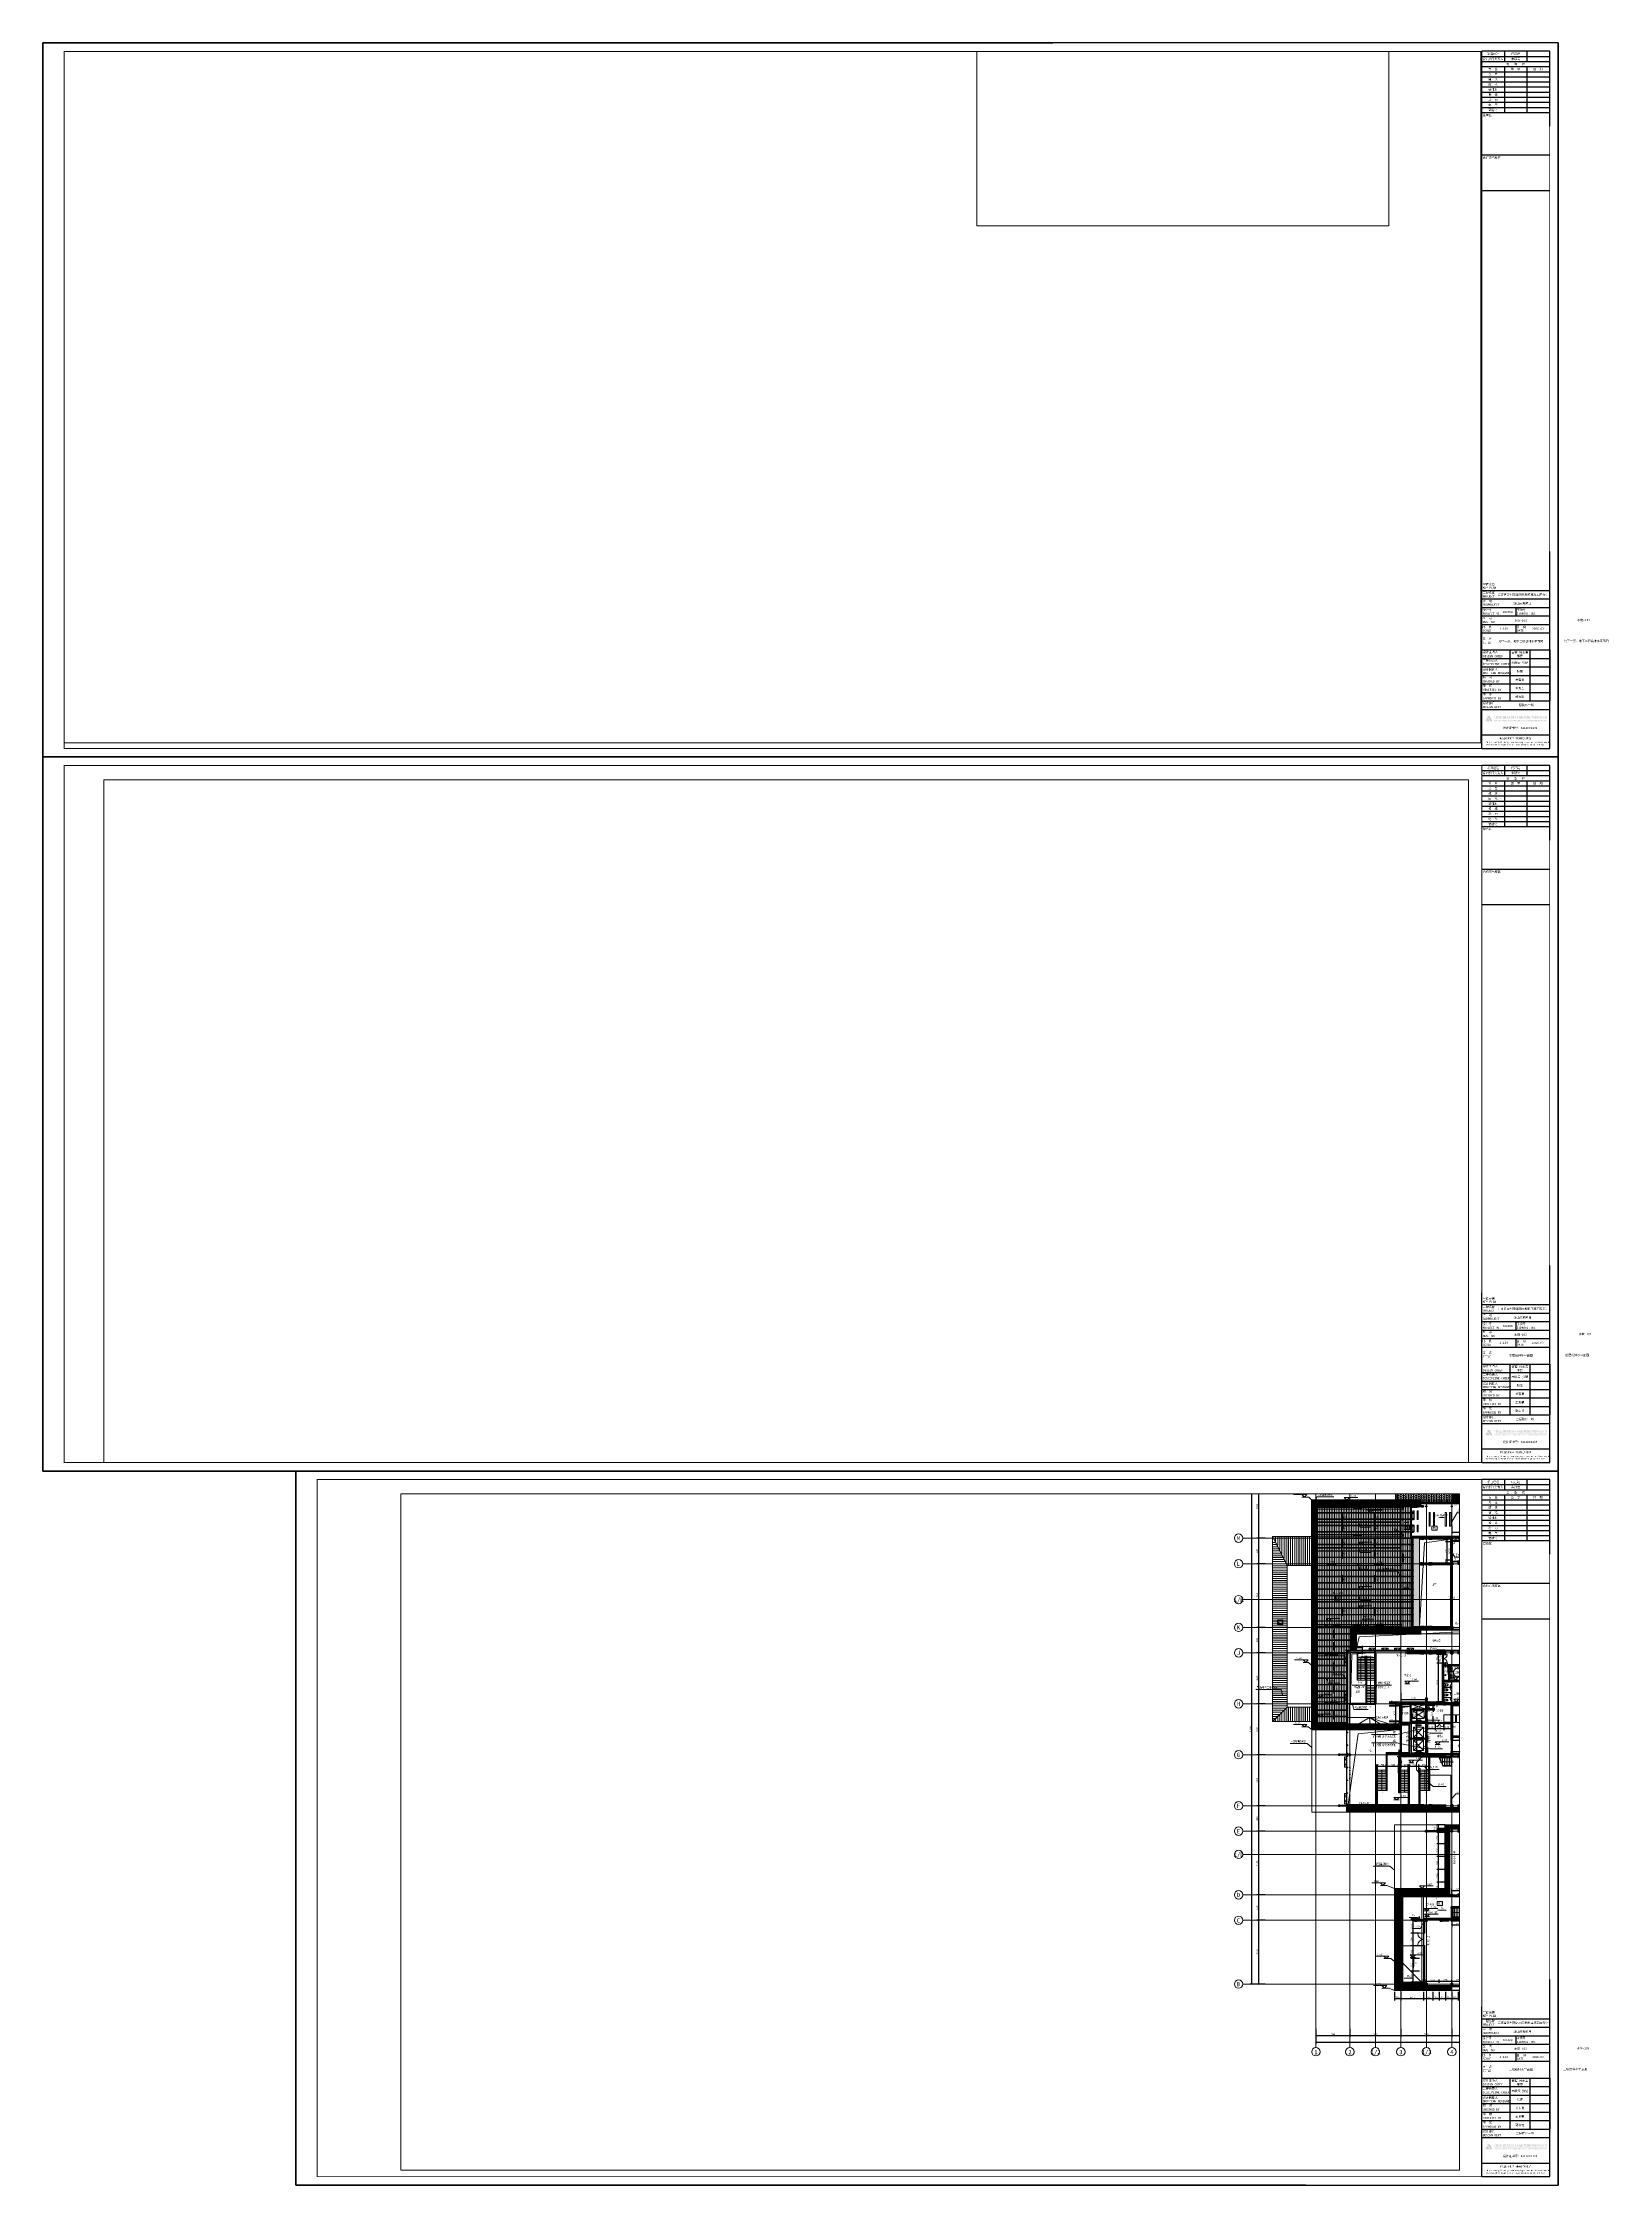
# Paper-space layout '出图' of a CAD drawing. Header units: millimetres. Extents: x -1793 to 49, y -1732 to 791.
# The model-space entities are those that its viewports show. They can reach past a viewport. Long polylines and large blocks are cut down to what shows.
import ezdxf
from ezdxf.enums import TextEntityAlignment as Align

# ---------------------------------------------------------------- set-up
doc = ezdxf.new("R2018")
doc.units = ezdxf.units.MM
doc.header["$LTSCALE"] = 1500
doc.header["$MEASUREMENT"] = 0
for name, pattern in [('二层平面图$0$Aligning Line', [6.35, 3.175, -3.175]), ('二层平面图$0$IMPORT-216002', [3, 2, -1]), ('二层平面图$0$划线 1mm', [2, 1, -1]), ('二层平面图$0$划线 2mm', [3.6, 2, -1.6]), ('二层平面图$0$划线1mm', [2, 1, -1]), ('二层平面图$0$虚线_6_3 mm', [9, 6, -3]), ('二层平面图$0$轴网线_12_3_3_3 mm', [21, 12, -3, 3, -3]), ('二层平面图$0$隐藏线', [7.14375, 4.7625, -2.38125])]:
    doc.linetypes.add(name, pattern=pattern)
doc.layers.add('0-不打印层', color=6, linetype='Continuous', plot=False)
for name, color, linetype in [('0-建筑底图', 7, 'Continuous'), ('kgd', 7, 'Continuous'), ('LG-H', 7, 'Continuous')]:
    doc.layers.add(name, color=color, linetype=linetype)
for name, color, linetype, lineweight in [('A-ANNO-TTLB', 7, 'Continuous', 25), ('二层平面图$0$0-1', 7, 'Continuous', 5), ('二层平面图$0$A-ANNO-AXIS-TEXT', 7, 'Continuous', 15), ('二层平面图$0$A-ANNO-IDEN-LEVL', 3, 'Continuous', 15), ('二层平面图$0$A-COLU', 7, 'Continuous', 9), ('二层平面图$0$A-DOOR', 51, 'Continuous', 9), ('二层平面图$0$A-DOOR-1', 51, 'Continuous', 50), ('二层平面图$0$A-DOOR-2', 51, '二层平面图$0$划线1mm', 9), ('二层平面图$0$A-DOOR-IDEN', 53, 'Continuous', 15), ('二层平面图$0$A-DOOR-SYM', 51, 'Continuous', 20), ('二层平面图$0$A-FLOR-EVTR', 51, 'Continuous', 9), ('二层平面图$0$A-FLOR-EVTR-IDEN', 2, 'Continuous', 15), ('二层平面图$0$A-FLOR-HRAL', 71, 'Continuous', 9), ('二层平面图$0$A-FLOR-STRS', 51, 'Continuous', 9), ('二层平面图$0$A-FLOR-STRS-IDEN-1', 2, 'Continuous', 15), ('二层平面图$0$A-FLOR-STRS-TXT', 51, 'Continuous', 9), ('二层平面图$0$A-LINE', 7, 'Continuous', 9), ('二层平面图$0$A-LINE-1', 7, '二层平面图$0$IMPORT-216002', 9), ('二层平面图$0$A-LINE-2', 7, 'Continuous', 20), ('二层平面图$0$A-LINE-3', 7, 'Continuous', 90), ('二层平面图$0$A-LINE-4', 7, '二层平面图$0$Aligning Line', 100), ('二层平面图$0$A-LINE-5', 7, '二层平面图$0$隐藏线', 9), ('二层平面图$0$A-LINE-6', 7, '二层平面图$0$虚线_6_3 mm', 35), ('二层平面图$0$A-NORM-MODEL', 6, 'Continuous', 9), ('二层平面图$0$A-NORM-MODEL-1', 9, 'Continuous', 9), ('二层平面图$0$A-NORM-MODEL-2', 90, 'Continuous', 25), ('二层平面图$0$A-ROOF', 241, 'Continuous', 9), ('二层平面图$0$A-ROOF-1', 9, 'Continuous', 9), ('二层平面图$0$A-ROOF-2', 254, 'Continuous', 5), ('二层平面图$0$A-ROOF-3', 50, 'Continuous', 50), ('二层平面图$0$A-ROOF-GRID', 8, 'Continuous', 9), ('二层平面图$0$A-ROOF-GRID-1', 9, 'Continuous', 9), ('二层平面图$0$A-WALL-1', 10, 'Continuous', 50), ('二层平面图$0$A-WALL-2', 170, 'Continuous', 20), ('二层平面图$0$A-WALL-3', 10, 'Continuous', 50), ('二层平面图$0$A-WALL-CURT-PANEL', 8, 'Continuous', 9), ('二层平面图$0$A-WALL-CURT-PANEL-1', 253, 'Continuous', 9), ('二层平面图$0$A-WALL-CURT-PANEL-2', 7, 'Continuous', 9), ('二层平面图$0$A-WALL-CURT-PANEL-3', 140, 'Continuous', 9), ('二层平面图$0$A-WALL-CURT-PANEL-4', 140, 'Continuous', 9), ('二层平面图$0$A-WALL-CURT-STILE-1', 253, 'Continuous', 9), ('二层平面图$0$A-WALL-CURT-STILE-2', 7, 'Continuous', 9), ('二层平面图$0$A-WALL-CURT-STILE-3', 7, 'Continuous', 9), ('二层平面图$0$A-WINDOW', 51, 'Continuous', 9), ('二层平面图$0$A-WINDOW-1', 51, '二层平面图$0$划线 2mm', 9), ('二层平面图$0$A-WINDOW-2', 51, '二层平面图$0$划线 1mm', 9), ('二层平面图$0$A-WINDOW-IDEN', 53, 'Continuous', 15), ('二层平面图$0$ANNO-DIMS', 3, 'Continuous', 15), ('二层平面图$0$ANNO-DOTE-1', 10, '二层平面图$0$轴网线_12_3_3_3 mm', 15), ('二层平面图$0$ANNO-TEXT', 7, 'Continuous', 15), ('二层平面图$0$ANNO-TEXT-1', 1, 'Continuous', 15), ('二层平面图$0$ANNO-TEXT-2', 210, 'Continuous', 15), ('二层平面图$0$DETAIL', 3, 'Continuous', 9), ('二层平面图$0$E-FIRE-EQPM', 3, 'Continuous', 9), ('二层平面图$0$FLOR', 91, 'Continuous', 9), ('二层平面图$0$FLOR-1', 8, 'Continuous', 9), ('二层平面图$0$FLOR-2', 91, 'Continuous', 50), ('二层平面图$0$FLOR-PATT', 99, 'Continuous', 9), ('二层平面图$0$P-SANR-FIXT-1', 7, 'Continuous', 9), ('二层平面图$0$S-BEAM', 4, 'Continuous', 9), ('二层平面图$0$S-BEAM-1', 7, 'Continuous', 9), ('二层平面图$0$S-BEAM-2', 130, 'Continuous', 35), ('二层平面图$0$S-COLU', 7, 'Continuous', 9), ('二层平面图$0$S-COLU-1', 250, 'Continuous', 5), ('二层平面图$0$S-COLU-2', 130, 'Continuous', 35), ('二层平面图$0$S-COLU-3', 7, 'Continuous', 50), ('二层平面图$0$WALL-1', 40, 'Continuous', 9), ('二层平面图$0$WALL-HATCH', 252, 'Continuous', 9), ('二层平面图$0$WALL-IDEN', 233, 'Continuous', 15)]:
    doc.layers.add(name, color=color, linetype=linetype, lineweight=lineweight)
doc.styles.add('PYG', font='')
doc.styles.add('TQ', font='simhei.ttf')
doc.styles.add('二层平面图$0$黑体', font='simhei.ttf', dxfattribs={"width": 0.7, "height": 375})
doc.styles.add('二层平面图$0$黑体_3', font='simhei.ttf', dxfattribs={"height": 750})
doc.styles.add('二层平面图$0$黑体_5', font='simhei.ttf', dxfattribs={"width": 0.7, "height": 330})
doc.styles.add('二层平面图$0$黑体_6', font='simhei.ttf', dxfattribs={"width": 0.5, "height": 375})
doc.styles.add('二层平面图$0$黑体_7', font='simhei.ttf', dxfattribs={"width": 0.7, "height": 300})
doc.styles.add('二层平面图$0$黑体_B', font='', dxfattribs={"width": 0.7, "height": 375})
doc.styles.add('图签黑体', font='simhei.ttf')
doc.styles.get('PYG').set_extended_font_data('SimSun')
doc.styles.get('二层平面图$0$黑体_B').set_extended_font_data('SimHei', bold=True)
doc.dimstyles.new('二层平面图$0$直线_2_2mm_黑体_引线_文字在上', dxfattribs={"dimscale": 304.8, "dimtxt": 412.811453, "dimasz": 0.393701, "dimexe": 0.984252, "dimexo": 0.0625, "dimgap": 0.147638, "dimtad": 1, "dimdec": 0, "dimzin": 0, "dimdsep": 46, "dimtxsty": '二层平面图$0$黑体_5', "dimblk1": '二层平面图$0$_Oblique', "dimblk2": '二层平面图$0$_Oblique', "dimsah": 1, "dimcen": 0.09, "dimazin": 0, "dimtfac": 1, "dimtdec": 4, "dimtix": 1, "dimtmove": 0, "dimatfit": 3, "dimfxl": 3.937008, "dimfxlon": 1, "dimtvp": 1, "dimtolj": 1, "dimtzin": 0, "dimarcsym": 2})
doc.dimstyles.new('二层平面图$0$直线_2_2mm_黑体_引线_文字在上_2', dxfattribs={"dimscale": 304.8, "dimtxt": 412.811453, "dimasz": 0.393701, "dimexe": 0.984252, "dimexo": 0.0625, "dimgap": 0.147638, "dimtad": 1, "dimdec": 0, "dimzin": 0, "dimdsep": 46, "dimtxsty": '二层平面图$0$黑体_5', "dimblk1": '二层平面图$0$_Oblique', "dimblk2": '二层平面图$0$_Oblique', "dimsah": 1, "dimcen": 0.09, "dimazin": 0, "dimtfac": 1, "dimtdec": 4, "dimtix": 1, "dimtmove": 2, "dimatfit": 3, "dimfxl": 3.937008, "dimfxlon": 1, "dimtvp": 1, "dimtolj": 1, "dimtzin": 0, "dimarcsym": 2})
doc.dimstyles.new('二层平面图$0$直线_2_2mm_黑体_引线_文字在上_3', dxfattribs={"dimscale": 304.8, "dimtxt": 412.811453, "dimasz": 0.393701, "dimexe": 0.984252, "dimexo": 0.0625, "dimgap": 0.147638, "dimtad": 1, "dimdec": 0, "dimzin": 0, "dimdsep": 46, "dimtxsty": '二层平面图$0$黑体_5', "dimblk1": '二层平面图$0$_Oblique', "dimblk2": '二层平面图$0$_Oblique', "dimsah": 1, "dimcen": 0.09, "dimazin": 0, "dimtfac": 1, "dimtdec": 4, "dimtix": 1, "dimtmove": 0, "dimatfit": 3, "dimfxl": 3.937008, "dimfxlon": 1, "dimtvp": 1, "dimtolj": 1, "dimtzin": 0, "dimarcsym": 2})
pattern_1 = [(48.188, (10745.83, 0), (-118.59096, 132.5834), []), (48.188, (10787.76, 0), (0.00094, 265.16533), []), (48.188, (10703.9, 0), (0.00094, 265.16533), [])]
pattern_2 = [(48.188, (10647.84, 0), (-118.59096, 132.5834), []), (48.188, (10689.77, 0), (0.00094, 265.16533), []), (48.188, (10605.91, 0), (0.00094, 265.16533), [])]
pattern_3 = [(48.188, (10675.84, 0), (-118.59096, 132.5834), []), (48.188, (10717.77, 0), (0.00094, 265.16533), []), (48.188, (10633.91, 0), (0.00094, 265.16533), [])]
pattern_4 = [(48.188, (10627.84, 0), (-118.59096, 132.5834), []), (48.188, (10669.77, 0), (0.00094, 265.16533), []), (48.188, (10585.92, 0), (0.00094, 265.16533), [])]
pattern_5 = [(48.19, (10640.62, 0), (-118.58652, 132.5819), []), (48.19, (10682.55, 0), (-0.0019, 265.165), []), (48.19, (10598.7, 0), (-0.0019, 265.165), [])]
pattern_6 = [(45.868, (3679.7, 0), (-128.62294, 132.58318), []), (45.868, (3725.17, 0), (0.00153, 265.1651), []), (45.868, (3634.22, 0), (0.00153, 265.1651), [])]
pattern_7 = [(48.19, (10772.55, 0), (-118.5865, 132.5819), []), (48.19, (10814.48, 0), (-0.0019, 265.165), []), (48.19, (10730.62, 0), (-0.0019, 265.165), [])]
pattern_8 = [(48.19, (10662.98, 0), (-118.58652, 132.5819), []), (48.19, (10704.9, 0), (-0.00192, 265.165), []), (48.19, (10621.06, 0), (-0.00192, 265.165), [])]
pattern_9 = [(48.19, (10694.29, 0), (-118.58652, 132.5819), []), (48.19, (10736.21, 0), (-0.00192, 265.165), []), (48.19, (10652.36, 0), (-0.00192, 265.165), [])]
pattern_10 = [(48.19, (12737.5, 0), (-118.58652, 132.5819), []), (48.19, (12779.43, 0), (-0.00192, 265.165), []), (48.19, (12695.58, 0), (-0.00192, 265.165), [])]
pattern_11 = [(48.19, (12706.2, 0), (-118.58652, 132.5819), []), (48.19, (12748.13, 0), (-0.00192, 265.165), []), (48.19, (12664.27, 0), (-0.00192, 265.165), [])]
pattern_12 = [(45, (0, 0), (-132.58252, 132.58252), []), (45, (46.88, 0), (0, 265.16504), []), (45, (-46.88, 0), (0, 265.16504), [])]
pattern_13 = [(45, (0, 0), (-106.06602, 106.06602), []), (135, (0, 0), (-106.06602, -106.06602), [])]
pattern_14 = [(90, (0, 0), (-159.099, 159.099), [42.187, -276.011]), (45, (0, 0), (-159.09903, 159.09903), [42.188, -182.813]), (135, (0, 0), (-159.09903, -159.09903), [42.188, -182.813])]
pattern_15 = [(90, (0, 0), (-159.099, 159.099), [42.187, -276.011]), (45, (0, 0), (-159.099, 159.099), [42.187, -182.812]), (135, (0, 0), (-159.099, -159.099), [42.188, -182.813])]

# ---------------------------------------------------------------- blocks, each defined once
blk = doc.blocks.new('logo')
at = {"layer": 'LG-H', "linetype": 'Continuous'}
h = blk.add_hatch(color=256, dxfattribs=at)
h.paths.add_polyline_path([(2845, 228), (2861, 228), (2861, 178), (2845, 178)], flags=16)
h.paths.add_polyline_path([(2860, 280), (2845, 280), (2845, 238), (2849, 238)], flags=16)
h.paths.add_polyline_path([(2327, 32), (2327, 8), (2341, 8), (2344, 12)], flags=16)
h.paths.add_polyline_path([(2353, 0), (2369, 0), (2371, 1), (2375, 5), (2376, 7), (2369, 7), (2359, 19), (2367, 31), (2367, 39), (2360, 39), (2360, 34), (2355, 26), (2354, 26), (2331, 55), (2362, 55), (2362, 62), (2321, 62), (2319, 61), (2316, 58), (2315, 56), (2315, 49), (2317, 45), (2324, 38), (2315, 38), (2313, 37), (2312, 36), (2311, 34), (2310, 31), (2310, 8), (2311, 5), (2312, 3), (2314, 1), (2316, 0), (2344, 0), (2349, 5)])
h.paths.add_polyline_path([(3399, 51), (3399, 33), (3416, 33), (3417, 34), (3418, 36), (3419, 38), (3419, 46), (3418, 49), (3416, 51)], flags=16)
h.paths.add_polyline_path([(3376, 62), (3376, 0), (3399, 0), (3399, 22), (3435, 22), (3437, 23), (3441, 27), (3442, 30), (3442, 51), (3441, 55), (3440, 57), (3437, 60), (3435, 61), (3432, 62)])
h.paths.add_polyline_path([(3219, 62), (3265, 62), (3268, 61), (3270, 60), (3274, 56), (3275, 54), (3276, 52), (3276, 10), (3275, 7), (3273, 4), (3272, 3), (3269, 1), (3266, 0), (3218, 0), (3214, 2), (3210, 6), (3209, 8), (3208, 11), (3208, 50), (3209, 54), (3210, 56), (3213, 59), (3216, 61)])
h.paths.add_polyline_path([(3238, 9), (3246, 9), (3249, 10), (3251, 11), (3253, 15), (3253, 47), (3251, 51), (3249, 52), (3246, 53), (3238, 53), (3235, 52), (3233, 51), (3231, 47), (3231, 15), (3233, 11), (3235, 10)], flags=16)
h.paths.add_polyline_path([(3108, 62), (3109, 61), (3110, 59), (3111, 56), (3111, 53), (3075, 53), (3072, 51), (3071, 50), (3070, 48), (3069, 46), (3069, 15), (3071, 11), (3074, 9), (3092, 9), (3092, 26), (3082, 26), (3082, 36), (3112, 36), (3112, 0), (3057, 0), (3052, 3), (3050, 5), (3048, 9), (3047, 12), (3047, 50), (3048, 53), (3049, 55), (3054, 60), (3058, 62)])
h.paths.add_polyline_path([(2163, 62), (2164, 61), (2165, 59), (2166, 56), (2166, 53), (2130, 53), (2127, 51), (2126, 50), (2125, 48), (2124, 46), (2124, 15), (2126, 11), (2129, 9), (2147, 9), (2147, 26), (2137, 26), (2137, 36), (2167, 36), (2167, 0), (2114, 0), (2109, 3), (2107, 5), (2105, 9), (2104, 12), (2104, 50), (2105, 53), (2106, 55), (2111, 60), (2115, 62)])
h.paths.add_polyline_path([(2634, 62), (2635, 59), (2635, 53), (2600, 53), (2600, 35), (2631, 35), (2633, 34), (2635, 32), (2636, 30), (2637, 28), (2637, 8), (2635, 4), (2633, 2), (2629, 0), (2579, 0), (2578, 4), (2578, 9), (2614, 9), (2614, 26), (2585, 26), (2581, 28), (2578, 31), (2577, 33), (2577, 54), (2579, 58), (2583, 61), (2586, 62)])
h.paths.add_polyline_path([(2049, 62), (2050, 59), (2050, 53), (2015, 53), (2015, 35), (2046, 35), (2048, 34), (2050, 32), (2051, 30), (2052, 28), (2052, 8), (2050, 4), (2048, 2), (2044, 0), (1994, 0), (1993, 4), (1993, 9), (2029, 9), (2029, 26), (2000, 26), (1996, 28), (1993, 31), (1992, 33), (1992, 54), (1994, 58), (1998, 61), (2001, 62)])
h.paths.add_polyline_path([(1867, 53), (1867, 9), (1882, 9), (1886, 11), (1887, 13), (1888, 15), (1888, 45), (1886, 51), (1882, 53)], flags=16)
h.paths.add_polyline_path([(1845, 62), (1899, 62), (1905, 59), (1908, 56), (1909, 54), (1910, 50), (1910, 11), (1909, 8), (1908, 6), (1904, 2), (1900, 0), (1845, 0)])
h.paths.add_polyline_path([(3291, 9), (3291, 62), (3314, 62), (3314, 11), (3316, 9), (3335, 9), (3337, 11), (3337, 62), (3360, 62), (3360, 11), (3358, 6), (3354, 2), (3350, 0), (3301, 0), (3297, 2), (3294, 5)])
h.paths.add_polyline_path([(1576, 9), (1576, 62), (1599, 62), (1599, 11), (1601, 9), (1621, 9), (1623, 11), (1623, 62), (1646, 62), (1646, 11), (1644, 6), (1640, 2), (1636, 0), (1586, 0), (1582, 2), (1579, 5)])
h.paths.add_polyline_path([(1800, 62), (1801, 58), (1801, 53), (1766, 53), (1766, 36), (1799, 36), (1799, 27), (1766, 27), (1766, 9), (1803, 9), (1803, 7), (1802, 1), (1801, 0), (1743, 0), (1743, 62)])
h.paths.add_polyline_path([(2566, 62), (2567, 58), (2567, 53), (2532, 53), (2532, 36), (2565, 36), (2565, 27), (2532, 27), (2532, 9), (2569, 9), (2569, 7), (2568, 1), (2567, 0), (2509, 0), (2509, 62)])
h.paths.add_polyline_path([(2708, 62), (2709, 58), (2709, 53), (2674, 53), (2674, 36), (2707, 36), (2707, 27), (2674, 27), (2674, 9), (2711, 9), (2711, 7), (2710, 1), (2709, 0), (2651, 0), (2651, 62)])
h.paths.add_polyline_path([(1978, 62), (1979, 58), (1979, 53), (1947, 53), (1947, 36), (1977, 36), (1977, 27), (1947, 27), (1947, 9), (1981, 9), (1981, 7), (1980, 1), (1979, 0), (1924, 0), (1924, 62)])
h.paths.add_polyline_path([(1410, 62), (1411, 58), (1411, 53), (1376, 53), (1376, 36), (1409, 36), (1409, 27), (1376, 27), (1376, 9), (1413, 9), (1413, 7), (1412, 1), (1411, 0), (1353, 0), (1353, 62)])
h.paths.add_polyline_path([(1495, 62), (1494, 58), (1494, 53), (1517, 53), (1517, 0), (1540, 0), (1540, 53), (1564, 53), (1564, 56), (1563, 62)])
h.paths.add_polyline_path([(1276, 62), (1275, 58), (1275, 53), (1296, 53), (1296, 0), (1319, 0), (1319, 53), (1341, 53), (1341, 56), (1340, 62)])
h.paths.add_polyline_path([(3152, 53), (3152, 36), (3169, 36), (3172, 39), (3172, 50), (3169, 53)], flags=16)
h.paths.add_polyline_path([(2826, 53), (2826, 36), (2843, 36), (2846, 39), (2846, 50), (2843, 53)], flags=16)
h.paths.add_polyline_path([(2453, 53), (2453, 36), (2470, 36), (2473, 39), (2473, 50), (2470, 53)], flags=16)
h.paths.add_polyline_path([(1685, 53), (1685, 36), (1702, 36), (1705, 39), (1705, 50), (1702, 53)], flags=16)
h.paths.add_polyline_path([(3185, 62), (3129, 62), (3129, 0), (3152, 0), (3152, 27), (3159, 27), (3171, 0), (3195, 0), (3185, 27), (3188, 27), (3190, 28), (3193, 31), (3194, 33), (3194, 54), (3192, 58), (3190, 60), (3188, 61)])
h.paths.add_polyline_path([(2860, 62), (2804, 62), (2804, 0), (2826, 0), (2826, 27), (2834, 27), (2846, 0), (2870, 0), (2860, 27), (2863, 27), (2865, 28), (2868, 31), (2869, 33), (2869, 54), (2867, 58), (2865, 60), (2863, 61)])
h.paths.add_polyline_path([(2486, 62), (2430, 62), (2430, 0), (2453, 0), (2453, 27), (2460, 27), (2472, 0), (2496, 0), (2486, 27), (2489, 27), (2491, 28), (2494, 31), (2495, 33), (2495, 54), (2493, 58), (2491, 60), (2489, 61)])
h.paths.add_polyline_path([(1718, 62), (1662, 62), (1662, 0), (1685, 0), (1685, 27), (1692, 27), (1704, 0), (1728, 0), (1718, 27), (1721, 27), (1723, 28), (1726, 31), (1727, 33), (1727, 54), (1725, 58), (1723, 60), (1721, 61)])
h.paths.add_polyline_path([(1025, 53), (1025, 36), (1042, 36), (1045, 39), (1045, 50), (1042, 53)], flags=16)
h.paths.add_polyline_path([(1059, 62), (1003, 62), (1003, 0), (1025, 0), (1025, 27), (1033, 27), (1045, 0), (1069, 0), (1059, 27), (1062, 27), (1064, 28), (1067, 31), (1068, 33), (1068, 54), (1066, 58), (1064, 60), (1062, 61)])
h.paths.add_polyline_path([(2202, 62), (2226, 19), (2226, 62), (2246, 62), (2246, 0), (2221, 0), (2200, 38), (2200, 0), (2180, 0), (2180, 62)])
h.paths.add_polyline_path([(742, 62), (769, 14), (769, 62), (788, 62), (788, 0), (763, 0), (740, 41), (740, 0), (720, 0), (720, 62)])
h.paths.add_polyline_path([(2066, 62), (2089, 62), (2089, 0), (2066, 0)])
h.paths.add_polyline_path([(1239, 62), (1262, 62), (1262, 0), (1239, 0)])
h.paths.add_polyline_path([(680, 62), (703, 62), (703, 0), (680, 0)])
h.paths.add_polyline_path([(2970, 62), (2970, 36), (2989, 36), (2989, 62), (3013, 62), (3013, 0), (2989, 0), (2989, 27), (2970, 27), (2970, 0), (2947, 0), (2947, 62)])
h.paths.add_polyline_path([(1178, 62), (1178, 36), (1197, 36), (1197, 62), (1220, 62), (1220, 0), (1197, 0), (1197, 27), (1178, 27), (1178, 0), (1154, 0), (1154, 62)])
h.paths.add_polyline_path([(620, 62), (620, 36), (642, 36), (642, 62), (665, 62), (665, 0), (642, 0), (642, 27), (620, 27), (620, 0), (597, 0), (597, 62)])
h.paths.add_polyline_path([(2748, 25), (2758, 52), (2767, 25)], flags=16)
h.paths.add_polyline_path([(2739, 0), (2745, 15), (2770, 15), (2776, 0), (2795, 0), (2773, 62), (2741, 62), (2719, 0)])
h.paths.add_polyline_path([(943, 25), (952, 52), (961, 25)], flags=16)
h.paths.add_polyline_path([(934, 0), (939, 15), (965, 15), (970, 0), (990, 0), (968, 62), (935, 62), (913, 0)])
h.paths.add_polyline_path([(828, 25), (838, 52), (847, 25)], flags=16)
h.paths.add_polyline_path([(819, 0), (825, 15), (850, 15), (856, 0), (877, 0), (855, 62), (820, 62), (798, 0)])
h.paths.add_polyline_path([(2937, 53), (2937, 55), (2936, 61), (2935, 62), (2890, 62), (2884, 59), (2882, 57), (2880, 54), (2879, 50), (2879, 11), (2880, 8), (2881, 6), (2885, 2), (2889, 0), (2936, 0), (2937, 1), (2938, 7), (2938, 9), (2907, 9), (2904, 11), (2903, 14), (2903, 49), (2904, 52), (2907, 53)])
h.paths.add_polyline_path([(1484, 53), (1484, 55), (1483, 61), (1482, 62), (1437, 62), (1431, 59), (1429, 57), (1427, 54), (1426, 50), (1426, 11), (1427, 8), (1428, 6), (1432, 2), (1436, 0), (1483, 0), (1484, 1), (1485, 7), (1485, 9), (1454, 9), (1451, 11), (1450, 14), (1450, 49), (1451, 52), (1454, 53)])
h.paths.add_polyline_path([(1140, 53), (1140, 55), (1139, 61), (1138, 62), (1093, 62), (1087, 59), (1085, 57), (1083, 54), (1082, 50), (1082, 11), (1083, 8), (1084, 6), (1088, 2), (1092, 0), (1139, 0), (1140, 1), (1141, 7), (1141, 9), (1110, 9), (1107, 11), (1106, 14), (1106, 49), (1107, 52), (1110, 53)])
h.paths.add_polyline_path([(584, 53), (584, 55), (583, 61), (582, 62), (537, 62), (531, 59), (529, 57), (527, 54), (526, 50), (526, 11), (527, 8), (528, 6), (532, 2), (536, 0), (583, 0), (584, 1), (585, 7), (585, 9), (553, 9), (550, 11), (549, 14), (549, 49), (550, 52), (553, 53)])
h.paths.add_polyline_path([(3262, 167), (3262, 233), (3385, 233), (3385, 189), (3384, 186), (3383, 183), (3382, 181), (3380, 178), (3373, 171), (3371, 170), (3369, 169), (3366, 168), (3363, 167)], flags=17)
h.paths.add_polyline_path([(3442, 291), (3262, 291), (3262, 280), (3409, 280), (3409, 164), (3385, 164), (3385, 161), (3386, 159), (3387, 157), (3388, 156), (3391, 154), (3394, 153), (3429, 153), (3432, 154), (3434, 155), (3437, 157), (3438, 158), (3440, 161), (3441, 163), (3442, 167)])
h.paths.add_polyline_path([(3262, 263), (3385, 263), (3385, 252), (3262, 252)], flags=17)
h.paths.add_polyline_path([(3292, 223), (3356, 223), (3356, 178), (3292, 178)], flags=16)
h.paths.add_polyline_path([(3175, 218), (3142, 218), (3165, 164), (3102, 164), (3139, 253), (3108, 253), (3065, 153), (3203, 153)])
h.paths.add_polyline_path([(3232, 203), (3201, 203), (3168, 280), (3120, 280), (3125, 291), (3194, 291)])
h.paths.add_polyline_path([(3039, 203), (3076, 291), (3107, 291), (3070, 203)])
h.paths.add_polyline_path([(2968, 201), (2981, 212), (3010, 212), (2981, 186), (3010, 153), (2980, 153), (2934, 206), (2964, 206)])
h.paths.add_polyline_path([(3001, 291), (3001, 229), (3000, 227), (2997, 224), (2995, 223), (2928, 223), (2928, 164), (2953, 164), (2953, 163), (2952, 160), (2951, 158), (2948, 155), (2946, 154), (2944, 153), (2900, 153), (2900, 291)])
h.paths.add_polyline_path([(2928, 251), (2973, 251), (2973, 233), (2928, 233)], flags=16)
h.paths.add_polyline_path([(2928, 280), (2973, 280), (2973, 262), (2928, 262)], flags=16)
h.paths.add_polyline_path([(2886, 291), (2872, 238), (2886, 238), (2886, 180), (2885, 177), (2884, 175), (2883, 173), (2882, 172), (2881, 171), (2880, 170), (2878, 169), (2876, 168), (2873, 167), (2845, 167), (2845, 153), (2817, 153), (2817, 291)])
h.paths.add_polyline_path([(2653, 213), (2737, 213), (2737, 194), (2653, 194)], flags=16)
h.paths.add_polyline_path([(2653, 243), (2737, 243), (2737, 224), (2653, 224)], flags=16)
h.paths.add_polyline_path([(2712, 164), (2737, 164), (2737, 183), (2653, 183), (2653, 153), (2618, 153), (2618, 214), (2595, 214), (2632, 272), (2595, 272), (2595, 283), (2639, 283), (2644, 291), (2681, 291), (2676, 283), (2788, 283), (2788, 272), (2669, 272), (2657, 254), (2771, 254), (2771, 164), (2770, 162), (2769, 160), (2766, 157), (2765, 156), (2764, 155), (2762, 154), (2758, 153), (2721, 153), (2717, 155), (2714, 158), (2713, 160), (2712, 163)])
h.paths.add_polyline_path([(2466, 214), (2443, 153), (2475, 153), (2497, 214), (2505, 214), (2505, 153), (2545, 153), (2547, 154), (2549, 155), (2550, 156), (2551, 157), (2552, 158), (2553, 160), (2554, 163), (2554, 164), (2536, 164), (2536, 214), (2561, 214), (2561, 225), (2445, 225), (2445, 214)])
h.paths.add_polyline_path([(2456, 247), (2547, 247), (2547, 236), (2456, 236)])
h.paths.add_polyline_path([(2555, 255), (2528, 255), (2531, 272), (2470, 272), (2470, 255), (2442, 255), (2442, 283), (2483, 283), (2483, 291), (2517, 291), (2517, 283), (2561, 283), (2561, 279)])
h.paths.add_polyline_path([(2396, 228), (2412, 228), (2412, 178), (2396, 178)], flags=16)
h.paths.add_polyline_path([(2411, 280), (2396, 280), (2396, 238), (2400, 238)], flags=16)
h.paths.add_polyline_path([(2437, 291), (2423, 238), (2437, 238), (2437, 180), (2436, 177), (2435, 175), (2434, 173), (2433, 172), (2432, 171), (2431, 170), (2429, 169), (2427, 168), (2424, 167), (2396, 167), (2396, 153), (2368, 153), (2368, 291)])
h.paths.add_polyline_path([(2342, 282), (2342, 278), (2335, 252), (2306, 252), (2312, 270), (2283, 270), (2311, 235), (2277, 235), (2249, 270), (2225, 270), (2197, 235), (2162, 235), (2191, 270), (2168, 270), (2168, 252), (2138, 252), (2138, 282), (2219, 282), (2219, 291), (2254, 291), (2254, 282)])
h.paths.add_polyline_path([(2230, 206), (2281, 206), (2281, 153), (2320, 153), (2323, 154), (2326, 156), (2327, 157), (2328, 159), (2329, 161), (2329, 164), (2312, 164), (2312, 218), (2240, 218), (2260, 242), (2219, 242), (2199, 218), (2148, 218), (2148, 206), (2189, 206), (2144, 153), (2185, 153)])
h.paths.add_polyline_path([(2036, 232), (2056, 232), (2056, 280), (2040, 280)], flags=17)
h.paths.add_polyline_path([(2035, 221), (2030, 153), (1999, 153), (2005, 221), (1996, 221), (1996, 232), (2006, 232), (2011, 280), (2000, 280), (2000, 291), (2098, 291), (2098, 280), (2086, 280), (2086, 232), (2100, 232), (2100, 221), (2086, 221), (2086, 153), (2056, 153), (2056, 221)])
h.paths.add_polyline_path([(1948, 231), (1962, 231), (1962, 164), (1948, 164)], flags=16)
h.paths.add_polyline_path([(1977, 153), (1921, 153), (1921, 215), (1904, 215), (1928, 280), (1911, 280), (1911, 291), (1989, 291), (1989, 280), (1959, 280), (1946, 241), (1989, 241), (1989, 163), (1988, 161), (1987, 159), (1986, 158), (1985, 157), (1984, 156), (1982, 155), (1980, 154)])
h.paths.add_polyline_path([(1749, 241), (1793, 241), (1793, 291), (1829, 291), (1829, 241), (1873, 241), (1873, 231), (1829, 231), (1829, 153), (1793, 153), (1793, 231), (1749, 231)])
h.paths.add_polyline_path([(1679, 153), (1704, 178), (1704, 239), (1680, 239), (1680, 250), (1738, 250), (1738, 203), (1760, 203), (1710, 153)])
h.paths.add_polyline_path([(1703, 261), (1737, 261), (1718, 291), (1685, 291)])
h.paths.add_polyline_path([(1602, 225), (1578, 203), (1572, 214), (1535, 214), (1553, 181), (1524, 153), (1560, 153), (1592, 182), (1608, 153), (1645, 153), (1617, 204), (1638, 224), (1638, 236), (1528, 236), (1528, 225)])
h.paths.add_polyline_path([(1454, 250), (1512, 250), (1512, 203), (1534, 203), (1484, 153), (1452, 153), (1478, 179), (1478, 239), (1454, 239)])
h.paths.add_polyline_path([(1594, 283), (1594, 247), (1639, 247), (1641, 248), (1642, 249), (1643, 250), (1644, 251), (1645, 252), (1646, 254), (1647, 258), (1625, 258), (1625, 291), (1540, 291), (1528, 247), (1562, 247), (1571, 283)])
h.paths.add_polyline_path([(1477, 261), (1511, 261), (1492, 291), (1458, 291)])
h.paths.add_polyline_path([(1303, 181), (1303, 195), (1285, 188), (1285, 228), (1304, 228), (1304, 239), (1231, 239), (1231, 228), (1252, 228), (1252, 176), (1229, 167), (1229, 153)])
h.paths.add_polyline_path([(1374, 194), (1374, 228), (1348, 228), (1346, 211), (1362, 211)], flags=16)
h.paths.add_polyline_path([(1408, 239), (1408, 164), (1424, 164), (1424, 160), (1423, 158), (1422, 157), (1421, 156), (1420, 155), (1418, 154), (1416, 153), (1374, 153), (1374, 183), (1356, 183), (1345, 200), (1339, 153), (1305, 153), (1316, 239)])
h.paths.add_polyline_path([(1375, 291), (1370, 280), (1422, 280), (1422, 269), (1400, 269), (1410, 250), (1386, 250), (1375, 269), (1366, 269), (1358, 250), (1324, 250), (1340, 291)])
h.paths.add_polyline_path([(1303, 269), (1314, 250), (1290, 250), (1279, 269), (1269, 269), (1262, 250), (1227, 250), (1244, 291), (1278, 291), (1274, 280), (1325, 280), (1325, 269)])
h.paths.add_polyline_path([(1129, 250), (1150, 250), (1150, 239), (1129, 239)], flags=17)
h.paths.add_polyline_path([(1129, 272), (1150, 272), (1150, 261), (1129, 261)], flags=16)
h.paths.add_polyline_path([(1095, 283), (1095, 291), (1129, 291), (1129, 283), (1183, 283), (1183, 261), (1192, 261), (1192, 250), (1183, 250), (1183, 239), (1182, 237), (1181, 235), (1180, 234), (1179, 233), (1178, 232), (1177, 231), (1176, 230), (1174, 229), (1170, 228), (1129, 228), (1129, 217), (1183, 217), (1183, 206), (1129, 206), (1129, 195), (1183, 195), (1183, 184), (1129, 184), (1129, 164), (1192, 164), (1192, 163), (1191, 160), (1190, 158), (1189, 157), (1188, 156), (1187, 155), (1185, 154), (1183, 153), (1075, 153), (1038, 170), (1031, 153), (997, 153), (1008, 182), (998, 188), (998, 201), (1010, 196), (1010, 233), (997, 233), (1010, 280), (999, 280), (999, 291), (1043, 291), (1032, 245), (1032, 244), (1040, 244), (1040, 183), (1082, 164), (1095, 164), (1095, 184), (1051, 184), (1051, 195), (1095, 195), (1095, 206), (1051, 206), (1051, 217), (1095, 217), (1095, 228), (1051, 228), (1051, 239), (1095, 239), (1095, 250), (1051, 250), (1051, 261), (1095, 261), (1095, 272), (1051, 272), (1051, 283)])
h.paths.add_polyline_path([(886, 189), (884, 205), (884, 208), (903, 208), (906, 189), (911, 189), (911, 178), (807, 178), (807, 189), (843, 189), (843, 219), (812, 219), (812, 230), (843, 230), (843, 256), (809, 256), (809, 266), (909, 266), (909, 256), (875, 256), (875, 230), (906, 230), (906, 219), (875, 219), (875, 189)], flags=0)
h.paths.add_polyline_path([(797, 280), (797, 164), (921, 164), (921, 280)], flags=16)
h.paths.add_polyline_path([(764, 291), (764, 153), (941, 153), (944, 154), (946, 155), (948, 156), (949, 157), (950, 158), (951, 159), (952, 160), (953, 162), (954, 165), (954, 291)])
h.paths.add_polyline_path([(641, 270), (687, 270), (687, 175), (641, 175)], flags=16)
h.paths.add_polyline_path([(560, 270), (605, 270), (605, 175), (560, 175)], flags=16)
h.paths.add_polyline_path([(605, 280), (605, 291), (641, 291), (641, 280), (719, 280), (719, 176), (718, 174), (717, 172), (716, 171), (715, 170), (714, 169), (713, 168), (712, 167), (710, 166), (707, 165), (641, 165), (641, 154), (605, 154), (605, 165), (526, 165), (526, 280)])
h.paths.add_polyline_path([(526, 116), (526, 99), (3442, 99), (3442, 116)])
h.paths.add_polyline_path([(293, 0), (405, 0), (259, 292), (147, 292), (77, 155), (104, 155), (160, 267), (168, 250), (121, 155), (146, 155), (181, 224), (190, 207), (164, 155), (189, 155), (202, 182)])
h.paths.add_polyline_path([(104, 68), (103, 68), (69, 0), (43, 0), (90, 95), (82, 111), (25, 0), (0, 0), (69, 138), (181, 138), (250, 0), (138, 0), (125, 26), (111, 0), (86, 0), (112, 52)])
blk = doc.blocks.new('*U2724')
at = {"layer": 'A-ANNO-TTLB'}
for p, q in [((0, 841), (1189, 841)), ((0, 0), (0, 841)), ((1784, 841), (1784, 0)), ((1774, 831), (1694, 831)), ((1694, 825), (1774, 825)), ((1694, 819), (1774, 819)), ((1694, 813), (1774, 813)), ((1721, 819), (1721, 831)), ((1721, 759), (1721, 813)), ((1747, 831), (1747, 819)), ((1747, 813), (1747, 759)), ((1774, 742.9), (1774, 831)), ((1694, 807), (1774, 807)), ((1694, 801), (1774, 801)), ((1694, 795), (1774, 795)), ((1694, 789), (1774, 789)), ((1694, 783), (1774, 783)), ((1694, 777), (1774, 777)), ((1694, 771), (1774, 771)), ((1694, 765), (1774, 765)), ((1694, 759), (1774, 759)), ((1694, 709), (1774, 709)), ((1694, 667), (1774, 667)), ((1774, 10), (1774, 242)), ((1694, 10), (1694, 210)), ((1694, 196), (1774, 196)), ((1694, 186), (1774, 186)), ((1694, 176), (1774, 176)), ((1694, 166), (1774, 166)), ((1694, 156), (1774, 156)), ((1734, 176), (1734, 166)), ((1734, 156), (1734, 146)), ((1734, 156), (1734, 146)), ((1694, 146), (1774, 146)), ((1694, 126), (1774, 126)), ((1694, 116), (1774, 116)), ((1694, 106), (1774, 106)), ((1727, 126), (1727, 66)), ((1750.5, 126), (1750.5, 94.5)), ((1750.5, 126), (1750.5, 66)), ((1774, 126), (1774, 94.5)), ((1774, 126), (1774, 66)), ((1694, 96), (1774, 96)), ((1694, 96), (1774, 96)), ((1694, 96), (1774, 96)), ((1694, 86), (1774, 86)), ((1694, 76), (1774, 76)), ((1694, 76), (1774, 76)), ((1694, 66), (1774, 66)), ((1694, 66), (1774, 66)), ((1694, 66), (1774, 66)), ((1694, 56), (1774, 56)), ((1694, 26), (1774, 26)), ((1694, 26), (1774, 26)), ((1189, 0), (0, 0)), ((1694, 10), (1774, 10))]:
    blk.add_line(p, q, dxfattribs=at)
at = {"layer": 'A-ANNO-TTLB', "const_width": 1}
blk.add_lwpolyline([(25, 831), (1774, 831), (1774, 10), (25, 10)], close=True, dxfattribs=at)
blk.add_lwpolyline([(1694, 831), (1694, 10)], dxfattribs=at)
at = {"layer": 'kgd'}
blk.add_lwpolyline([(0, 0), (1784, 0), (1784, 841), (0, 841), (0, 0)], dxfattribs=at)
at = {"layer": 'LG-H', "linetype": 'Continuous', "xscale": 0.0210000000006403, "yscale": 0.0210000000006403, "zscale": 0.0210000000006403}
blk.add_blockref('logo', (1698, 42), dxfattribs=at)
for tag, style, p in [('设计号', 'TQ', (1724.6, 170.8)), ('图号', 'TQ', (1739.7, 160.7)), ('子项号', 'TQ', (1765, 171)), ('图名', 'TQ', (1740.1, 136)), ('设计人', 'TQ', (1738.8, 100.7)), ('校对', 'TQ', (1738.8, 90.7)), ('审核', 'TQ', (1738.8, 80.7)), ('审定', 'TQ', (1738.8, 70.7)), ('设计证书号', '图签黑体', (1739.3, 34.3))]:
    blk.add_attdef(tag, text='', height=2.5, dxfattribs=dict(style=style)).set_placement(p, align=Align.MIDDLE_CENTER)
at = {"layer": 'A-ANNO-TTLB'}
for s, height, style, p in [('设计部门负责人', 2.5, 'TQ', (1694.8, 820.7)), ('项目经理', 2.5, 'TQ', (1700.3, 826.7)), ('专  业', 2.5, 'TQ', (1701.8, 808.7)), ('会   签   栏', 2.5, 'TQ', (1722.9, 814.5)), ('签  字', 2.5, 'TQ', (1728.4, 808.7)), ('日  期', 2.5, 'TQ', (1754.6, 808.7)), ('结  构', 2.5, 'TQ', (1701.8, 790.7)), ('总  图', 2.5, 'TQ', (1701.8, 802.7)), ('建  筑', 2.5, 'TQ', (1701.8, 796.7)), ('给排水', 2.5, 'TQ', (1701.8, 784.7)), ('签章区', 2.5, 'TQ', (1695.3, 754.6)), ('动  力', 2.5, 'TQ', (1701.8, 772.7)), ('智能化', 2.5, 'TQ', (1701.8, 760.7)), ('暖  通', 2.5, 'TQ', (1701.8, 778.7)), ('电  气', 2.5, 'TQ', (1701.8, 766.7)), ('合作方名称区', 2.5, 'TQ', (1695.3, 704.6)), ('平面示意', 2.5, 'TQ', (1695.3, 202)), ('工程名称', 2.5, 'TQ', (1695.3, 192)), ('子  项', 2.5, 'TQ', (1695.3, 182.1)), ('SUBPROJECT', 2.5, 'TQ', (1695.3, 178)), ('KEY PLAN', 2.5, 'TQ', (1695.3, 198.1)), ('PROJECT', 2.5, 'TQ', (1695.3, 187.7)), ('比  例', 2.5, 'TQ', (1694.8, 151.8)), ('设计号', 2.5, 'TQ', (1695.1, 171.9)), ('PROJECT NO.', 2.5, 'TQ', (1695.1, 167.4)), ('图  号', 2.5, 'TQ', (1695.1, 162.1)), ('DWG. NO', 2.5, 'TQ', (1695.4, 157.7)), ('子项号', 2.5, 'TQ', (1735.1, 171.9)), ('SUBPROJ. NO.', 2.5, 'TQ', (1735.1, 167.4)), ('日  期', 2.5, 'TQ', (1734.9, 151.7)), ('图  名', 2.5, 'TQ', (1695.1, 138)), ('TITLE', 2.5, 'TQ', (1695.3, 133.4)), ('SCALE', 2.5, 'TQ', (1695.3, 147.6)), ('DATE', 2.5, 'TQ', (1735.5, 147.6)), ('设计制图人', 2.5, 'TQ', (1695.3, 101.6)), ('设计主持人', 2.5, 'TQ', (1695.3, 122.2)), ('工种负责人', 2.5, 'TQ', (1695.3, 112.4)), ('DISCIPLINE CHIEF', 2.5, 'TQ', (1695.3, 108.1)), ('DESIGN CHIEF', 2.5, 'TQ', (1695.4, 117.4)), ('校  对', 2.5, 'TQ', (1695.3, 92.6)), ('DRAFTING DESIGNER', 2.5, 'TQ', (1695.3, 97.6)), ('CHECKED BY', 2.5, 'TQ', (1695.4, 87.8)), ('审  核', 2.5, 'TQ', (1695.2, 82.5)), ('VERIFIED BY', 2.5, 'TQ', (1695.5, 77.7)), ('设计部门', 2.5, 'TQ', (1695.3, 62.1)), ('审  定', 2.5, 'TQ', (1695.2, 72.6)), ('APPROVED BY', 2.5, 'TQ', (1695.4, 67.7)), ('DESIGN DEPT', 2.5, 'TQ', (1695.3, 57.6)), ('This drawing & design are copyright and no portion may be', 1.7, 'PYG', (1698.8, 16.5)), ('reproduced without the written permission of the CAG', 1.7, 'PYG', (1698.8, 13.6))]:
    blk.add_text(s, height=height, dxfattribs=dict(at, style=style)).set_placement(p)
at = {"layer": 'A-ANNO-TTLB', "style": 'PYG', "width": 0.6}
blk.add_text('本图纸版权归本院所有，不得用于本工程以外范围', height=2, dxfattribs=at).set_placement((1715.2, 20.9))
at = {"layer": 'A-ANNO-TTLB', "style": 'TQ'}
for tag, p in [('设计部门负责人', (1734, 822)), ('项目经理', (1734, 828)), ('给排水会签日期', (1760.7, 785.7)), ('建筑会签日期', (1760.7, 797.7)), ('结构会签日期', (1760.7, 791.7)), ('总图会签日期', (1760.7, 803.7)), ('智能化会签日期', (1760.7, 761.7)), ('动力会签日期', (1760.7, 773.7)), ('暖通会签日期', (1760.7, 779.7)), ('电气会签日期', (1760.7, 767.7)), ('合作方名称', (1734.8, 695.9)), ('工程名称', (1742.6, 191)), ('子项', (1742, 180.7)), ('比例', (1720, 151)), ('日期', (1760.2, 151)), ('设计主持人', (1738.8, 120.7)), ('专业负责', (1738.8, 110.7)), ('设计部门', (1744.7, 61))]:
    blk.add_attdef(tag, text='', height=2.5, dxfattribs=at).set_placement(p, align=Align.MIDDLE_CENTER)
at = {"layer": 'A-ANNO-TTLB', "style": 'TQ', "flags": 1}
for tag, p in [('给排水会签', (1733.7, 785.7)), ('结构会签', (1733.7, 791.7)), ('总图会签', (1733.7, 803.7)), ('建筑会签', (1733.7, 797.7)), ('智能化会签', (1733.7, 761.7)), ('动力会签', (1733.7, 773.7)), ('暖通会签', (1733.7, 779.7)), ('电气会签', (1733.7, 767.7)), ('出图章', (1735.8, 733.4)), ('公章', (1654.1, 729.5)), ('报审章', (1733.3, 728.5)), ('技术专用章', (1654.1, 689.5)), ('竣工图章', (1733.3, 641.5)), ('提交图纸章', (1733.1, 588.1)), ('节能章', (1734.1, 541.7))]:
    blk.add_attdef(tag, text='', height=2.5, dxfattribs=at).set_placement(p, align=Align.MIDDLE_CENTER)
blk = doc.blocks.new('*U2726')
at = {"layer": 'A-ANNO-TTLB'}
for p, q in [((0, 841), (1189, 841)), ((0, 0), (0, 841)), ((1486, 841), (1486, 0)), ((1476, 831), (1396, 831)), ((1396, 825), (1476, 825)), ((1396, 819), (1476, 819)), ((1396, 813), (1476, 813)), ((1423, 819), (1423, 831)), ((1423, 759), (1423, 813)), ((1449, 831), (1449, 819)), ((1449, 813), (1449, 759)), ((1476, 742.9), (1476, 831)), ((1396, 807), (1476, 807)), ((1396, 801), (1476, 801)), ((1396, 795), (1476, 795)), ((1396, 789), (1476, 789)), ((1396, 783), (1476, 783)), ((1396, 777), (1476, 777)), ((1396, 771), (1476, 771)), ((1396, 765), (1476, 765)), ((1396, 759), (1476, 759)), ((1396, 709), (1476, 709)), ((1396, 667), (1476, 667)), ((1476, 10), (1476, 242)), ((1396, 10), (1396, 210)), ((1396, 196), (1476, 196)), ((1396, 186), (1476, 186)), ((1396, 176), (1476, 176)), ((1396, 166), (1476, 166)), ((1396, 156), (1476, 156)), ((1436, 176), (1436, 166)), ((1436, 156), (1436, 146)), ((1436, 156), (1436, 146)), ((1396, 146), (1476, 146)), ((1396, 126), (1476, 126)), ((1396, 116), (1476, 116)), ((1396, 106), (1476, 106)), ((1429, 126), (1429, 66)), ((1452.5, 126), (1452.5, 94.5)), ((1452.5, 126), (1452.5, 66)), ((1476, 126), (1476, 94.5)), ((1476, 126), (1476, 66)), ((1396, 96), (1476, 96)), ((1396, 96), (1476, 96)), ((1396, 96), (1476, 96)), ((1396, 86), (1476, 86)), ((1396, 76), (1476, 76)), ((1396, 76), (1476, 76)), ((1396, 66), (1476, 66)), ((1396, 66), (1476, 66)), ((1396, 66), (1476, 66)), ((1396, 56), (1476, 56)), ((1396, 26), (1476, 26)), ((1396, 26), (1476, 26)), ((1189, 0), (0, 0)), ((1396, 10), (1476, 10))]:
    blk.add_line(p, q, dxfattribs=at)
at = {"layer": 'A-ANNO-TTLB', "const_width": 1}
blk.add_lwpolyline([(25, 831), (1476, 831), (1476, 10), (25, 10)], close=True, dxfattribs=at)
blk.add_lwpolyline([(1396, 831), (1396, 10)], dxfattribs=at)
at = {"layer": 'kgd'}
blk.add_lwpolyline([(0, 0), (1486, 0), (1486, 841), (0, 841), (0, 0)], dxfattribs=at)
at = {"layer": 'LG-H', "linetype": 'Continuous', "xscale": 0.0210000000006403, "yscale": 0.0210000000006403, "zscale": 0.0210000000006403}
blk.add_blockref('logo', (1400, 42), dxfattribs=at)
for tag, style, p in [('设计号', 'TQ', (1426.6, 170.8)), ('图号', 'TQ', (1441.7, 160.7)), ('子项号', 'TQ', (1467, 171)), ('图名', 'TQ', (1442.1, 136)), ('设计人', 'TQ', (1440.8, 100.7)), ('校对', 'TQ', (1440.8, 90.7)), ('审核', 'TQ', (1440.8, 80.7)), ('审定', 'TQ', (1440.8, 70.7)), ('设计证书号', '图签黑体', (1441.3, 34.3))]:
    blk.add_attdef(tag, text='', height=2.5, dxfattribs=dict(style=style)).set_placement(p, align=Align.MIDDLE_CENTER)
at = {"layer": 'A-ANNO-TTLB'}
for s, height, style, p in [('设计部门负责人', 2.5, 'TQ', (1396.8, 820.7)), ('项目经理', 2.5, 'TQ', (1402.3, 826.7)), ('专  业', 2.5, 'TQ', (1403.8, 808.7)), ('会   签   栏', 2.5, 'TQ', (1424.9, 814.5)), ('签  字', 2.5, 'TQ', (1430.4, 808.7)), ('日  期', 2.5, 'TQ', (1456.6, 808.7)), ('结  构', 2.5, 'TQ', (1403.8, 790.7)), ('总  图', 2.5, 'TQ', (1403.8, 802.7)), ('建  筑', 2.5, 'TQ', (1403.8, 796.7)), ('给排水', 2.5, 'TQ', (1403.8, 784.7)), ('签章区', 2.5, 'TQ', (1397.3, 754.6)), ('动  力', 2.5, 'TQ', (1403.8, 772.7)), ('智能化', 2.5, 'TQ', (1403.8, 760.7)), ('暖  通', 2.5, 'TQ', (1403.8, 778.7)), ('电  气', 2.5, 'TQ', (1403.8, 766.7)), ('合作方名称区', 2.5, 'TQ', (1397.3, 704.6)), ('平面示意', 2.5, 'TQ', (1397.3, 202)), ('工程名称', 2.5, 'TQ', (1397.3, 192)), ('子  项', 2.5, 'TQ', (1397.3, 182.1)), ('SUBPROJECT', 2.5, 'TQ', (1397.3, 178)), ('KEY PLAN', 2.5, 'TQ', (1397.3, 198.1)), ('PROJECT', 2.5, 'TQ', (1397.3, 187.7)), ('比  例', 2.5, 'TQ', (1396.8, 151.8)), ('设计号', 2.5, 'TQ', (1397.1, 171.9)), ('PROJECT NO.', 2.5, 'TQ', (1397.1, 167.4)), ('图  号', 2.5, 'TQ', (1397.1, 162.1)), ('DWG. NO', 2.5, 'TQ', (1397.4, 157.7)), ('子项号', 2.5, 'TQ', (1437.1, 171.9)), ('SUBPROJ. NO.', 2.5, 'TQ', (1437.1, 167.4)), ('日  期', 2.5, 'TQ', (1436.9, 151.7)), ('图  名', 2.5, 'TQ', (1397.1, 138)), ('TITLE', 2.5, 'TQ', (1397.3, 133.4)), ('SCALE', 2.5, 'TQ', (1397.3, 147.6)), ('DATE', 2.5, 'TQ', (1437.5, 147.6)), ('设计制图人', 2.5, 'TQ', (1397.3, 101.6)), ('设计主持人', 2.5, 'TQ', (1397.3, 122.2)), ('工种负责人', 2.5, 'TQ', (1397.3, 112.4)), ('DISCIPLINE CHIEF', 2.5, 'TQ', (1397.3, 108.1)), ('DESIGN CHIEF', 2.5, 'TQ', (1397.4, 117.4)), ('校  对', 2.5, 'TQ', (1397.3, 92.6)), ('DRAFTING DESIGNER', 2.5, 'TQ', (1397.3, 97.6)), ('CHECKED BY', 2.5, 'TQ', (1397.4, 87.8)), ('审  核', 2.5, 'TQ', (1397.2, 82.5)), ('VERIFIED BY', 2.5, 'TQ', (1397.5, 77.7)), ('设计部门', 2.5, 'TQ', (1397.3, 62.1)), ('审  定', 2.5, 'TQ', (1397.2, 72.6)), ('APPROVED BY', 2.5, 'TQ', (1397.4, 67.7)), ('DESIGN DEPT', 2.5, 'TQ', (1397.3, 57.6)), ('This drawing & design are copyright and no portion may be', 1.7, 'PYG', (1400.8, 16.5)), ('reproduced without the written permission of the CAG', 1.7, 'PYG', (1400.8, 13.6))]:
    blk.add_text(s, height=height, dxfattribs=dict(at, style=style)).set_placement(p)
at = {"layer": 'A-ANNO-TTLB', "style": 'PYG', "width": 0.6}
blk.add_text('本图纸版权归本院所有，不得用于本工程以外范围', height=2, dxfattribs=at).set_placement((1417.2, 20.9))
at = {"layer": 'A-ANNO-TTLB', "style": 'TQ'}
for tag, p in [('设计部门负责人', (1436, 822)), ('项目经理', (1436, 828)), ('给排水会签日期', (1462.7, 785.7)), ('建筑会签日期', (1462.7, 797.7)), ('结构会签日期', (1462.7, 791.7)), ('总图会签日期', (1462.7, 803.7)), ('智能化会签日期', (1462.7, 761.7)), ('动力会签日期', (1462.7, 773.7)), ('暖通会签日期', (1462.7, 779.7)), ('电气会签日期', (1462.7, 767.7)), ('合作方名称', (1436.8, 695.9)), ('工程名称', (1444.6, 191)), ('子项', (1444, 180.7)), ('比例', (1422, 151)), ('日期', (1462.2, 151)), ('设计主持人', (1440.8, 120.7)), ('专业负责', (1440.8, 110.7)), ('设计部门', (1446.7, 61))]:
    blk.add_attdef(tag, text='', height=2.5, dxfattribs=at).set_placement(p, align=Align.MIDDLE_CENTER)
at = {"layer": 'A-ANNO-TTLB', "style": 'TQ', "flags": 1}
for tag, p in [('给排水会签', (1435.7, 785.7)), ('结构会签', (1435.7, 791.7)), ('总图会签', (1435.7, 803.7)), ('建筑会签', (1435.7, 797.7)), ('智能化会签', (1435.7, 761.7)), ('动力会签', (1435.7, 773.7)), ('暖通会签', (1435.7, 779.7)), ('电气会签', (1435.7, 767.7)), ('出图章', (1437.8, 733.4)), ('公章', (1356.1, 729.5)), ('报审章', (1435.3, 728.5)), ('技术专用章', (1356.1, 689.5)), ('竣工图章', (1435.3, 641.5)), ('提交图纸章', (1435.1, 588.1)), ('节能章', (1436.1, 541.7))]:
    blk.add_attdef(tag, text='', height=2.5, dxfattribs=at).set_placement(p, align=Align.MIDDLE_CENTER)
blk = doc.blocks.new('二层平面图$0$屋顶檐口1 - 屋顶檐口1-2761451-104-2F')
at = {"layer": '二层平面图$0$A-ROOF'}
for points in [[(11849, 88725), (12199, 88725), (12199, 88875), (12499, 88875), (12499, 89820), (12359, 89820), (12359, 89850), (12499, 89850), (12499, 90000), (12439, 90000), (12439, 89950), (12259, 89950), (12259, 90000), (12199, 90000), (12199, 89850), (12339, 89850), (12339, 89820), (12199, 89820), (11849, 88875)], [(51150, 88725), (51150, 88875), (50800, 89820), (50660, 89820), (50660, 89850), (50800, 89850), (50800, 90000), (50740, 90000), (50740, 89950), (50560, 89950), (50560, 90000), (50500, 90000), (50500, 89850), (50640, 89850), (50640, 89820), (50500, 89820), (50500, 88875), (50800, 88875), (50800, 88725)], [(12260, 66375), (12260, 66425), (12440, 66425), (12440, 66375), (12500, 66375), (12500, 66525), (12360, 66525), (12360, 66555), (12500, 66555), (12500, 67500), (12200, 67500), (12200, 67650), (11850, 67650), (11850, 67500), (12200, 66555), (12340, 66555), (12340, 66525), (12200, 66525), (12200, 66375)], [(50560, 66375), (50560, 66425), (50740, 66425), (50740, 66375), (50800, 66375), (50800, 66525), (50660, 66525), (50660, 66555), (50800, 66555), (51150, 67500), (51150, 67650), (50800, 67650), (50800, 67500), (50500, 67500), (50500, 66555), (50640, 66555), (50640, 66525), (50500, 66525), (50500, 66375)], [(47536, 63325), (48128, 63325), (47871, 63945), (47715, 63945), (47715, 63975), (47871, 63975), (47871, 64125), (47804, 64125), (47804, 64075), (47603, 64075), (47603, 64125), (47536, 64125), (47536, 63975), (47693, 63975), (47693, 63945), (47536, 63945), (47536, 63716)], [(47536, 52875), (47603, 52875), (47603, 52925), (47804, 52925), (47804, 52875), (47871, 52875), (47871, 53025), (47715, 53025), (47715, 53055), (47871, 53055), (48170, 53775), (47536, 53775), (47536, 53055), (47693, 53055), (47693, 53025), (47536, 53025)], [(50871, 44850), (51263, 44850), (51263, 45000), (50871, 45945), (50715, 45945), (50715, 45975), (50871, 45975), (50871, 46125), (50804, 46125), (50804, 46075), (50603, 46075), (50603, 46125), (50536, 46125), (50536, 45975), (50693, 45975), (50693, 45945), (50536, 45945), (50536, 45000), (50871, 45000)], [(50536, 34875), (50603, 34875), (50603, 34925), (50804, 34925), (50804, 34875), (50871, 34875), (50871, 35025), (50715, 35025), (50715, 35055), (50871, 35055), (51263, 36000), (51263, 36150), (50871, 36150), (50871, 36000), (50536, 36000), (50536, 35055), (50693, 35055), (50693, 35025), (50536, 35025)], [(59727, 11250), (60118, 11250), (60118, 11400), (59727, 12100), (59615, 12100), (59615, 12050), (59503, 12050), (59503, 12100), (59391, 12100), (59391, 11400), (59727, 11400)], [(59800, 3375), (59800, 3525), (59660, 3525), (59660, 3555), (59800, 3555), (60150, 4500), (60150, 4650), (59800, 4650), (59800, 4500), (59500, 4500), (59500, 3555), (59640, 3555), (59640, 3525), (59500, 3525), (59500, 3375), (59560, 3375), (59560, 3425), (59740, 3425), (59740, 3375)]]:
    blk.add_hatch(color=256, dxfattribs=at).paths.add_polyline_path(points)
at = {"layer": '二层平面图$0$A-ROOF-GRID-1'}
h = blk.add_hatch(dxfattribs=at)
h.set_pattern_fill('FP_47', color=256, style=0, pattern_type=2)
h.set_pattern_definition(pattern_12)
h.paths.add_polyline_path([(-6750, 49450), (-600, 49450), (-600, 49600), (-6600, 49600), (-6600, 89850), (9000, 89850), (9000, 90000), (-6750, 90000), (-6750, 49568)])
h.paths.add_polyline_path([(8912, 49450), (8965, 49450), (8965, 49600), (-550, 49600), (-550, 49450), (8831, 49450)])
h = blk.add_hatch(dxfattribs=at)
h.set_pattern_fill('FP_47', color=256, style=0, pattern_type=2)
h.set_pattern_definition(pattern_12)
h.paths.add_polyline_path([(298, 49600), (8965, 49600), (8965, 49630), (-550, 49630), (-550, 49600)])
h.paths.add_polyline_path([(-6600, 49600), (-600, 49600), (-600, 49630), (-6570, 49630), (-6570, 89820), (9000, 89820), (9000, 89850), (-6600, 89850), (-6600, 49630)])
h = blk.add_hatch(dxfattribs=at)
h.set_pattern_fill('FP_58', color=256, style=0, pattern_type=2)
h.set_pattern_definition([(44.517, (0, 2924.46), (-132.58287, 130.36585), []), (44.517, (46.88, 2924.46), (0.00024, 260.73226), []), (44.517, (-46.88, 2924.46), (0.00024, 260.73226), [])])
h.paths.add_polyline_path([(298, 88925), (9000, 88925), (9000, 89820), (-6570, 89820), (-5675, 88925), (-392, 88925)])
h = blk.add_hatch(dxfattribs=at)
h.set_pattern_fill('FP_59', color=256, style=0, pattern_type=2)
h.set_pattern_definition([(45.483, (-164.18, 0), (-130.36585, 132.58287), []), (45.483, (-118.09, 0), (-0.00014, 265.16527), []), (45.483, (-210.27, 0), (-0.00014, 265.16527), [])])
h.paths.add_polyline_path([(-6570, 49630), (-5625, 50575), (-5800, 50575), (-5800, 50675), (-5700, 50675), (-5700, 51700), (-5800, 51700), (-5800, 51800), (-5700, 51800), (-5700, 52825), (-5800, 52825), (-5800, 52925), (-5700, 52925), (-5700, 53950), (-5800, 53950), (-5800, 54050), (-5700, 54050), (-5700, 55075), (-5800, 55075), (-5800, 55175), (-5700, 55175), (-5700, 56200), (-5800, 56200), (-5800, 56300), (-5700, 56300), (-5700, 57325), (-5800, 57325), (-5800, 57425), (-5700, 57425), (-5700, 58450), (-5800, 58450), (-5800, 58550), (-5700, 58550), (-5700, 59575), (-5800, 59575), (-5800, 59675), (-5700, 59675), (-5700, 60700), (-5800, 60700), (-5800, 60800), (-5700, 60800), (-5700, 61825), (-5800, 61825), (-5800, 61925), (-5700, 61925), (-5700, 62950), (-5800, 62950), (-5800, 63050), (-5700, 63050), (-5700, 64075), (-5800, 64075), (-5800, 64175), (-5700, 64175), (-5700, 65200), (-5800, 65200), (-5800, 65300), (-5700, 65300), (-5700, 66325), (-5800, 66325), (-5800, 66425), (-5700, 66425), (-5700, 67450), (-5800, 67450), (-5800, 67550), (-5700, 67550), (-5700, 68575), (-5800, 68575), (-5800, 68675), (-5700, 68675), (-5700, 69700), (-5800, 69700), (-5800, 69800), (-5700, 69800), (-5700, 70825), (-5800, 70825), (-5800, 70925), (-5700, 70925), (-5700, 71950), (-5800, 71950), (-5800, 72050), (-5700, 72050), (-5700, 73075), (-5800, 73075), (-5800, 73175), (-5700, 73175), (-5700, 74200), (-5800, 74200), (-5800, 74300), (-5700, 74300), (-5700, 75325), (-5800, 75325), (-5800, 75425), (-5700, 75425), (-5700, 76450), (-5800, 76450), (-5800, 76550), (-5700, 76550), (-5700, 77575), (-5800, 77575), (-5800, 77675), (-5700, 77675), (-5700, 78700), (-5800, 78700), (-5800, 78800), (-5700, 78800), (-5700, 79825), (-5800, 79825), (-5800, 79925), (-5700, 79925), (-5700, 80950), (-5800, 80950), (-5800, 81050), (-5700, 81050), (-5700, 82075), (-5800, 82075), (-5800, 82175), (-5700, 82175), (-5700, 83200), (-5800, 83200), (-5800, 83300), (-5700, 83300), (-5700, 84325), (-5800, 84325), (-5800, 84425), (-5700, 84425), (-5700, 85450), (-5800, 85450), (-5800, 85550), (-5700, 85550), (-5700, 86575), (-5800, 86575), (-5800, 86675), (-5700, 86675), (-5700, 87700), (-5800, 87700), (-5800, 87800), (-5700, 87800), (-5700, 88825), (-5800, 88825), (-5800, 88925), (-5675, 88925), (-6570, 89820), (-6570, 50575)])
h = blk.add_hatch(dxfattribs=at)
h.set_pattern_fill('FP_52', color=256, style=0, pattern_type=2)
h.set_pattern_definition([(48.19, (1919.88, 0), (-118.58652, 132.5819), []), (48.19, (1961.8, 0), (-0.00192, 265.16498), []), (48.19, (1877.95, 0), (-0.00192, 265.16498), [])])
h.paths.add_polyline_path([(9272, 89850), (12199, 89850), (12199, 90000), (9000, 90000), (9000, 89850)])
h = blk.add_hatch(dxfattribs=at)
h.set_pattern_fill('FP_51', color=256, style=0, pattern_type=2)
h.set_pattern_definition([(48.19, (1947.88, 0), (-118.58652, 132.5819), []), (48.19, (1989.8, 0), (-0.00192, 265.16498), []), (48.19, (1905.95, 0), (-0.00192, 265.16498), [])])
h.paths.add_polyline_path([(11849, 89820), (12339, 89820), (12339, 89850), (9000, 89850), (9000, 89820), (11343, 89820)])
h = blk.add_hatch(dxfattribs=at)
h.set_pattern_fill('FP_50', color=256, style=0, pattern_type=2)
h.set_pattern_definition([(49.845, (-4607.06, 1706.32), (-118.98097, 119.71406), []), (49.845, (-4565, 1710.09), (-0.0015, 260.73173), []), (49.845, (-4649.13, 1702.55), (-0.0015, 260.73173), [])])
h.paths.add_polyline_path([(11259, 88875), (11849, 88875), (12199, 89820), (9000, 89820), (9000, 88925), (11259, 88925)])
h = blk.add_hatch(dxfattribs=at)
h.set_pattern_fill('FP_54', color=256, style=0, pattern_type=2)
h.set_pattern_definition([(48.19, (1849.88, 0), (-118.58652, 132.5819), []), (48.19, (1891.8, 0), (-0.00192, 265.16498), []), (48.19, (1807.95, 0), (-0.00192, 265.16498), [])])
h.paths.add_polyline_path([(11259, 88725), (11849, 88725), (11849, 88875), (11259, 88875), (11259, 88825), (10894, 88825), (10894, 88725), (10899, 88725)])
h = blk.add_hatch(dxfattribs=at)
h.set_pattern_fill('FP_53', color=256, style=0, pattern_type=2)
h.set_pattern_definition([(48.19, (1967.88, 0), (-118.58652, 132.5819), []), (48.19, (2009.8, 0), (-0.00192, 265.16498), []), (48.19, (1925.95, 0), (-0.00192, 265.16498), [])])
h.paths.add_polyline_path([(12259, 89950), (12439, 89950), (12439, 90000), (12259, 90000)])
h = blk.add_hatch(dxfattribs=at)
h.set_pattern_fill('FP_55', color=256, style=0, pattern_type=2)
h.set_pattern_definition(pattern_4)
h.paths.add_polyline_path([(50740, 89950), (50740, 90000), (50560, 90000), (50560, 89950), (50691, 89950)])
h = blk.add_hatch(dxfattribs=at)
h.set_pattern_fill('FP_12', color=256, style=0, pattern_type=2)
h.set_pattern_definition(pattern_2)
h.paths.add_polyline_path([(58061, 89820), (58061, 89850), (50660, 89850), (50660, 89820), (55523, 89820)])
h = blk.add_hatch(dxfattribs=at)
h.set_pattern_fill('FP_13', color=256, style=0, pattern_type=2)
h.set_pattern_definition(pattern_3)
h.paths.add_polyline_path([(58061, 89850), (58061, 90000), (50800, 90000), (50800, 89850), (55523, 89850)])
h = blk.add_hatch(dxfattribs=at)
h.set_pattern_fill('FP_56', color=256, style=0, pattern_type=2)
h.set_pattern_definition([(45.175, (16865.44, 6248), (-118.9855, 141.01546), []), (45.175, (16907.5, 6244.23), (0.00196, 260.732), []), (45.175, (16823.37, 6251.76), (0.00196, 260.732), [])])
h.paths.add_polyline_path([(51381, 88875), (51738, 88875), (51738, 88925), (58061, 88925), (58061, 89820), (50800, 89820), (51150, 88875)])
h = blk.add_hatch(dxfattribs=at)
h.set_pattern_fill('FP_57', color=256, style=0, pattern_type=2)
h.set_pattern_definition(pattern_1)
h.paths.add_polyline_path([(51803, 88725), (51960, 88725), (51960, 88825), (51738, 88825), (51738, 88875), (51150, 88875), (51150, 88725), (51738, 88725)])
h = blk.add_hatch(dxfattribs=at)
h.set_pattern_fill('FP_70', color=256, style=0, pattern_type=2)
h.set_pattern_definition([(45.483, (-22.33, 0), (-130.36585, 132.58287), []), (45.483, (23.77, 0), (-0.00014, 265.16527), []), (45.483, (-68.42, 0), (-0.00014, 265.16527), [])])
h.paths.add_polyline_path([(50, 63475), (945, 63475), (945, 66555), (50, 67450), (50, 66425), (0, 66425), (0, 66325), (50, 66325), (50, 65300), (0, 65300), (0, 65200), (50, 65200), (50, 64175), (0, 64175), (0, 64075), (50, 64075), (50, 63716)])
h = blk.add_hatch(dxfattribs=at)
h.set_pattern_fill('FP_71', color=256, style=0, pattern_type=2)
h.set_pattern_definition([(44.517, (0, 2260.39), (-132.58287, 130.36585), []), (44.517, (46.88, 2260.39), (0.00024, 260.73226), []), (44.517, (-46.88, 2260.39), (0.00024, 260.73226), [])])
h.paths.add_polyline_path([(4440, 66555), (9000, 66555), (9000, 67450), (50, 67450), (945, 66555), (3750, 66555)])
h = blk.add_hatch(dxfattribs=at)
h.set_pattern_fill('FP_69', color=256, style=0, pattern_type=2)
h.set_pattern_definition(pattern_12)
h.paths.add_polyline_path([(975, 63475), (975, 66525), (9000, 66525), (9000, 66555), (945, 66555), (945, 63475)])
h = blk.add_hatch(dxfattribs=at)
h.set_pattern_fill('FP_69', color=256, style=0, pattern_type=2)
h.set_pattern_definition(pattern_12)
h.paths.add_polyline_path([(1121, 63475), (1125, 63475), (1125, 66375), (9000, 66375), (9000, 66525), (975, 66525), (975, 63475)])
h = blk.add_hatch(dxfattribs=at)
h.set_pattern_fill('FP_4', color=256, style=0, pattern_type=2)
h.set_pattern_definition([(45.176, (6666.58, 2469.27), (-118.9823, 141.01623), []), (45.176, (6708.64, 2465.5), (0.00024, 260.732), []), (45.176, (6624.51, 2473.03), (0.00024, 260.732), [])])
h.paths.add_polyline_path([(9000, 66555), (12200, 66555), (11850, 67500), (11259, 67500), (11259, 67450), (9000, 67450), (9000, 67017)])
h = blk.add_hatch(dxfattribs=at)
h.set_pattern_fill('FP_3', color=256, style=0, pattern_type=2)
h.set_pattern_definition([(48.189, (1947.68, 0), (-118.5863, 132.58314), []), (48.189, (1989.6, 0), (0.0013, 265.1649), []), (48.189, (1905.75, 0), (0.0013, 265.1649), [])])
h.paths.add_polyline_path([(12260, 66525), (12340, 66525), (12340, 66555), (9000, 66555), (9000, 66525), (12200, 66525)])
h = blk.add_hatch(dxfattribs=at)
h.set_pattern_fill('FP_2', color=256, style=0, pattern_type=2)
h.set_pattern_definition([(48.189, (1919.68, 0), (-118.5863, 132.58314), []), (48.189, (1961.6, 0), (0.0013, 265.1649), []), (48.189, (1877.75, 0), (0.0013, 265.1649), [])])
h.paths.add_polyline_path([(12200, 66375), (12200, 66525), (9000, 66525), (9000, 66375), (11343, 66375)])
h = blk.add_hatch(dxfattribs=at)
h.set_pattern_fill('FP_5', color=256, style=0, pattern_type=2)
h.set_pattern_definition([(48.189, (1849.68, 0), (-118.5863, 132.58314), []), (48.189, (1891.6, 0), (0.0013, 265.1649), []), (48.189, (1807.75, 0), (0.0013, 265.1649), [])])
h.paths.add_polyline_path([(11850, 67500), (11850, 67650), (11037, 67650), (11037, 67550), (11259, 67550), (11259, 67500), (11343, 67500)])
h = blk.add_hatch(dxfattribs=at)
h.set_pattern_fill('FP_6', color=256, style=0, pattern_type=2)
h.set_pattern_definition([(48.189, (1967.68, 0), (-118.5863, 132.58314), []), (48.189, (2009.6, 0), (0.0013, 265.1649), []), (48.189, (1925.75, 0), (0.0013, 265.1649), [])])
h.paths.add_polyline_path([(12290, 66375), (12440, 66375), (12440, 66425), (12260, 66425), (12260, 66375)])
h = blk.add_hatch(dxfattribs=at)
h.set_pattern_fill('FP_14', color=256, style=0, pattern_type=2)
h.set_pattern_definition(pattern_4)
h.paths.add_polyline_path([(50640, 66375), (50740, 66375), (50740, 66425), (50560, 66425), (50560, 66375)])
h = blk.add_hatch(dxfattribs=at)
h.set_pattern_fill('FP_12', color=256, style=0, pattern_type=2)
h.set_pattern_definition(pattern_2)
h.paths.add_polyline_path([(57485, 66525), (57485, 66555), (50660, 66555), (50660, 66525), (55523, 66525)])
h = blk.add_hatch(dxfattribs=at)
h.set_pattern_fill('FP_11', color=256, style=0, pattern_type=2)
h.set_pattern_definition([(49.843, (5593.1, -2072.03), (-118.98653, 119.71597), []), (49.843, (5635.17, -2068.27), (-0.00022, 260.73178), []), (49.843, (5551.04, -2075.8), (-0.00022, 260.73178), [])])
h.paths.add_polyline_path([(57485, 66555), (57485, 67450), (51738, 67450), (51738, 67500), (51150, 67500), (50800, 66555), (55523, 66555)])
h = blk.add_hatch(dxfattribs=at)
h.set_pattern_fill('FP_13', color=256, style=0, pattern_type=2)
h.set_pattern_definition(pattern_3)
h.paths.add_polyline_path([(55523, 66375), (57485, 66375), (57485, 66525), (50800, 66525), (50800, 66375), (52762, 66375)])
h = blk.add_hatch(dxfattribs=at)
h.set_pattern_fill('FP_10', color=256, style=0, pattern_type=2)
h.set_pattern_definition(pattern_1)
h.paths.add_polyline_path([(51381, 67500), (51738, 67500), (51738, 67550), (51960, 67550), (51960, 67650), (51150, 67650), (51150, 67500)])
h = blk.add_hatch(dxfattribs=at)
h.set_pattern_fill('FP_15', color=256, style=0, pattern_type=2)
h.set_pattern_definition(pattern_5)
h.paths.add_polyline_path([(47603, 64075), (47804, 64075), (47804, 64125), (47603, 64125)])
h = blk.add_hatch(dxfattribs=at)
h.set_pattern_fill('FP_20', color=256, style=0, pattern_type=2)
h.set_pattern_definition(pattern_8)
h.paths.add_polyline_path([(58284, 63945), (58501, 63945), (58501, 63975), (47715, 63975), (47715, 63945), (56904, 63945)])
h = blk.add_hatch(dxfattribs=at)
h.set_pattern_fill('FP_21', color=256, style=0, pattern_type=2)
h.set_pattern_definition(pattern_9)
h.paths.add_polyline_path([(47871, 63975), (58501, 63975), (58501, 64125), (47871, 64125)])
h = blk.add_hatch(dxfattribs=at)
h.set_pattern_fill('FP_19', color=256, style=0, pattern_type=2)
h.set_pattern_definition([(44.742, (15459.87, 6401.73), (-119.07513, 141.64927), []), (44.742, (15501.97, 6397.55), (0.0011, 259.6579), []), (44.742, (15417.77, 6405.9), (0.0011, 259.6579), [])])
h.paths.add_polyline_path([(52762, 63050), (58501, 63050), (58501, 63945), (47871, 63945), (48107, 63375), (49875, 63375), (49875, 63125), (52080, 63125), (52080, 63050)])
h.paths.add_polyline_path([(49881, 63050), (49875, 63080), (49875, 63050)])
h = blk.add_hatch(dxfattribs=at)
h.set_pattern_fill('FP_24', color=256, style=0, pattern_type=2)
h.set_pattern_definition(pattern_11)
h.paths.add_polyline_path([(62426, 63975), (62965, 63975), (62965, 64125), (58501, 64125), (58501, 63975), (61045, 63975)])
h = blk.add_hatch(dxfattribs=at)
h.set_pattern_fill('FP_23', color=256, style=0, pattern_type=2)
h.set_pattern_definition(pattern_10)
h.paths.add_polyline_path([(62965, 63945), (62973, 63945), (62973, 63975), (58501, 63975), (58501, 63945), (62945, 63945)])
h = blk.add_hatch(dxfattribs=at)
h.set_pattern_fill('FP_22', color=256, style=0, pattern_type=2)
h.set_pattern_definition([(49.948, (7164.74, -2966.82), (-119.07474, 118.00935), []), (49.948, (7206.84, -2962.64), (0.0017, 259.65786), []), (49.948, (7122.64, -2971), (0.0017, 259.65786), [])])
h.paths.add_polyline_path([(61045, 63050), (62946, 63050), (62965, 63945), (58501, 63945), (58501, 63050), (59665, 63050)])
h = blk.add_hatch(dxfattribs=at)
h.set_pattern_fill('FP_25', color=256, style=0, pattern_type=2)
h.set_pattern_definition([(43.992, (6293.45, 4805.3), (-128.75827, 136.15918), []), (43.992, (6338.98, 4803.2), (-0.0021, 260.46282), []), (43.992, (6247.93, 4807.39), (-0.0021, 260.46282), [])])
h.paths.add_polyline_path([(72397, 63000), (74365, 63000), (75240, 63945), (62965, 63945), (62946, 63050), (72397, 63050)])
h = blk.add_hatch(dxfattribs=at)
h.set_pattern_fill('FP_27', color=256, style=0, pattern_type=2)
h.set_pattern_definition([(45.868, (3637.25, 0), (-128.62294, 132.58318), []), (45.868, (3682.73, 0), (0.00153, 265.1651), []), (45.868, (3591.78, 0), (0.00153, 265.1651), [])])
h.paths.add_polyline_path([(75414, 34875), (75414, 64125), (62965, 64125), (62965, 63975), (75269, 63975), (75269, 35025), (62965, 35025), (62965, 34875), (74852, 34875)])
h = blk.add_hatch(dxfattribs=at)
h.set_pattern_fill('FP_26', color=256, style=0, pattern_type=2)
h.set_pattern_definition([(45.868, (3620.27, 0), (-128.62294, 132.58318), []), (45.868, (3665.75, 0), (0.00153, 265.1651), []), (45.868, (3574.8, 0), (0.00153, 265.1651), [])])
h.paths.add_polyline_path([(70710, 35025), (75252, 35025), (75252, 63975), (62973, 63975), (62973, 63945), (75240, 63945), (75240, 35055), (62973, 35055), (62973, 35025), (69329, 35025)])
h = blk.add_hatch(dxfattribs=at)
h.set_pattern_fill('FP_16', color=256, style=0, pattern_type=2)
h.set_pattern_definition(pattern_6)
h.paths.add_polyline_path([(72397, 36000), (74365, 36000), (74365, 63000), (72397, 63000), (72397, 62950), (72359, 62950), (72359, 62850), (74220, 62850), (74220, 61885), (74232, 61885), (74232, 61865), (74220, 61865), (74220, 60760), (74232, 60760), (74231, 60740), (74220, 60740), (74220, 59635), (74232, 59635), (74232, 59615), (74220, 59615), (74220, 58510), (74232, 58510), (74232, 58490), (74220, 58490), (74220, 57385), (74232, 57385), (74232, 57365), (74220, 57365), (74220, 56260), (74232, 56260), (74232, 56240), (74220, 56240), (74220, 55135), (74232, 55135), (74232, 55115), (74220, 55115), (74220, 54010), (74232, 54010), (74232, 53990), (74220, 53990), (74220, 52885), (74232, 52885), (74232, 52865), (74220, 52865), (74220, 51760), (74232, 51760), (74232, 51740), (74220, 51740), (74220, 50635), (74232, 50635), (74232, 50615), (74220, 50615), (74220, 49510), (74232, 49510), (74232, 49490), (74220, 49490), (74220, 48385), (74232, 48385), (74232, 48365), (74220, 48365), (74220, 47260), (74232, 47260), (74232, 47240), (74220, 47240), (74220, 46135), (74232, 46135), (74232, 46115), (74220, 46115), (74220, 45010), (74232, 45010), (74232, 44990), (74220, 44990), (74220, 43885), (74232, 43885), (74232, 43865), (74220, 43865), (74220, 42760), (74232, 42760), (74232, 42740), (74220, 42740), (74220, 41635), (74232, 41635), (74232, 41615), (74220, 41615), (74220, 40510), (74232, 40510), (74232, 40490), (74220, 40490), (74220, 39385), (74232, 39385), (74232, 39365), (74220, 39365), (74220, 38260), (74232, 38260), (74232, 38240), (74220, 38240), (74220, 37135), (74232, 37135), (74232, 37115), (74220, 37115), (74220, 36150), (72359, 36150), (72359, 36050), (72397, 36050)])
h = blk.add_hatch(dxfattribs=at)
h.set_pattern_fill('FP_28', color=256, style=0, pattern_type=2)
h.set_pattern_definition([(47.705, (11700.67, 0), (-120.6175, 132.583), []), (47.705, (11743.32, 0), (0.0017, 265.165), []), (47.705, (11658.03, 0), (0.0017, 265.165), [])])
h.paths.add_polyline_path([(75240, 35055), (75240, 63945), (74365, 63000), (74365, 36000), (74852, 35474)])
h = blk.add_hatch(dxfattribs=at)
h.set_pattern_fill('FP_29', color=256, style=0, pattern_type=2)
h.set_pattern_definition([(76.367, (71631.4, 0), (-32.15599, 132.58269), []), (76.367, (71642.77, 0), (-0.000127, 265.164944), []), (76.367, (71620.03, 0), (-0.000127, 265.164944), [])])
h.paths.add_polyline_path([(75269, 35025), (75269, 63975), (75252, 63975), (75252, 35025)])
h = blk.add_hatch(dxfattribs=at)
h.set_pattern_fill('FP_20', color=256, style=0, pattern_type=2)
h.set_pattern_definition(pattern_8)
h.paths.add_polyline_path([(47715, 53025), (58501, 53025), (58501, 53055), (47715, 53055)])
h = blk.add_hatch(dxfattribs=at)
h.set_pattern_fill('FP_39', color=256, style=0, pattern_type=2)
h.set_pattern_definition([(49.948, (6091.51, -2522.41), (-119.07474, 118.00935), []), (49.948, (6133.61, -2518.24), (0.0017, 259.65786), []), (49.948, (6049.41, -2526.6), (0.0017, 259.65786), [])])
h.paths.add_polyline_path([(47871, 53055), (58501, 53055), (58501, 53950), (52080, 53950), (52080, 53875), (49875, 53875), (49875, 53625), (48116, 53625), (48116, 53646), (47990, 53341)])
h.paths.add_polyline_path([(48375, 53675), (49825, 53675), (49825, 53775), (48170, 53775), (48128, 53675)])
h.paths.add_polyline_path([(49875, 53920), (49881, 53950), (49875, 53950)])
h = blk.add_hatch(dxfattribs=at)
h.set_pattern_fill('FP_21', color=256, style=0, pattern_type=2)
h.set_pattern_definition(pattern_9)
h.paths.add_polyline_path([(51381, 52875), (58501, 52875), (58501, 53025), (47871, 53025), (47871, 52875), (50871, 52875)])
h = blk.add_hatch(dxfattribs=at)
h.set_pattern_fill('FP_40', color=256, style=0, pattern_type=2)
h.set_pattern_definition([(44.742, (16533.1, 6846.14), (-119.07513, 141.64927), []), (44.742, (16575.2, 6841.96), (0.0011, 259.6579), []), (44.742, (16491, 6850.31), (0.0011, 259.6579), [])])
h.paths.add_polyline_path([(60988, 53055), (61014, 53055), (62692, 53950), (58501, 53950), (58501, 53055), (60853, 53055)])
h = blk.add_hatch(dxfattribs=at)
h.set_pattern_fill('FP_24', color=256, style=0, pattern_type=2)
h.set_pattern_definition(pattern_11)
h.paths.add_polyline_path([(60853, 45945), (60988, 45945), (60988, 45975), (61014, 45975), (61014, 46125), (60988, 46125), (60988, 52875), (61014, 52875), (61014, 53025), (60988, 53025), (60988, 53055), (60853, 53055), (60853, 53025), (58501, 53025), (58501, 52875), (60853, 52875), (60853, 46125), (58501, 46125), (58501, 45975), (60853, 45975)])
h = blk.add_hatch(dxfattribs=at)
h.set_pattern_fill('FP_23', color=256, style=0, pattern_type=2)
h.set_pattern_definition(pattern_10)
h.paths.add_polyline_path([(58501, 45945), (60853, 45946), (60853, 45975), (58501, 45975)])
h.paths.add_polyline_path([(60853, 53025), (60853, 53055), (58501, 53055), (58501, 53025), (59665, 53025)])
h = blk.add_hatch(dxfattribs=at)
h.set_pattern_fill('FP_43', color=256, style=0, pattern_type=2)
h.set_pattern_definition([(65.905, (48281.34, 0), (-59.29201, 132.583), []), (65.905, (48302.3, 0), (0.0007, 265.16455), []), (65.905, (48260.37, 0), (0.0007, 265.16455), [])])
h.paths.add_polyline_path([(60988, 45945), (61014, 45945), (61014, 45975), (60988, 45975), (60988, 45959)])
h.paths.add_polyline_path([(60988, 46125), (61014, 46125), (61014, 52875), (60988, 52875), (60988, 47682)])
h.paths.add_polyline_path([(60988, 53025), (61014, 53025), (61014, 53055), (60988, 53055)])
h = blk.add_hatch(dxfattribs=at)
h.set_pattern_fill('FP_44', color=256, style=0, pattern_type=2)
h.set_pattern_definition([(49.517, (17119.52, 0), (-113.16936, 132.5825), []), (49.517, (17159.53, 0), (-0.0008, 265.1655), []), (49.517, (17079.5, 0), (-0.0008, 265.1655), [])])
h.paths.add_polyline_path([(62788, 45050), (62788, 53950), (62694, 53950), (61014, 53055), (61014, 45945), (62697, 45050), (62776, 45050)])
h = blk.add_hatch(dxfattribs=at)
h.set_pattern_fill('FP_37', color=256, style=0, pattern_type=2)
h.set_pattern_definition([(48.19, (12627.94, 0), (-118.58652, 132.5819), []), (48.19, (12669.87, 0), (-0.0019, 265.165), []), (48.19, (12586.01, 0), (-0.0019, 265.165), [])])
h.paths.add_polyline_path([(62922, 45050), (62921, 53950), (62788, 53950), (62788, 45050)])
h = blk.add_hatch(dxfattribs=at)
h.set_pattern_fill('FP_38', color=256, style=0, pattern_type=2)
h.set_pattern_definition([(65.905, (50293.8, 0), (-59.29201, 132.583), []), (65.905, (50314.76, 0), (0.0007, 265.16455), []), (65.905, (50272.83, 0), (0.0007, 265.16455), [])])
h.paths.add_polyline_path([(63000, 45050), (63000, 53950), (62922, 53950), (62922, 45050), (63000, 45050)])
h = blk.add_hatch(dxfattribs=at)
h.set_pattern_fill('FP_60', color=256, style=0, pattern_type=2)
h.set_pattern_definition([(44.517, (0, 1699.22), (-132.5829, 130.36585), []), (44.517, (46.88, 1699.22), (0.00024, 260.73226), []), (44.517, (-46.88, 1699.22), (0.00024, 260.73226), [])])
h.paths.add_polyline_path([(-6570, 49630), (-600, 49630), (-600, 50330), (-625, 50330), (-625, 50400), (-375, 50400), (-375, 50575), (-5625, 50575), (-5800, 50400)])
h.paths.add_polyline_path([(2215, 49630), (8965, 49630), (8966, 50138), (8972, 50159), (8984, 50173), (9000, 50179), (9000, 50250), (6785, 50250), (6785, 50225), (6715, 50225), (6715, 50250), (4535, 50250), (4535, 50225), (4465, 50225), (4465, 50250), (2285, 50250), (2285, 50225), (2215, 50225), (2215, 50250), (35, 50250), (35, 50225), (-35, 50225), (-35, 50250), (-345, 50250), (-345, 50365), (-375, 50365), (-375, 50330), (-550, 50330), (-550, 49630), (1679, 49630)])
h.paths.add_polyline_path([(8625, 50350), (8675, 50350), (8675, 50400), (8625, 50400)])
h.paths.add_polyline_path([(8625, 50400), (8625, 50475), (8400, 50475), (8400, 50400), (8582, 50400)])
h = blk.add_hatch(dxfattribs=at)
h.set_pattern_fill('FP_15', color=256, style=0, pattern_type=2)
h.set_pattern_definition(pattern_5)
h.paths.add_polyline_path([(47603, 52875), (47804, 52875), (47804, 52925), (47603, 52925)])
h = blk.add_hatch(dxfattribs=at)
h.set_pattern_fill('FP_17', color=256, style=0, pattern_type=2)
h.set_pattern_definition(pattern_5)
h.paths.add_polyline_path([(50693, 46075), (50804, 46075), (50804, 46125), (50603, 46125), (50603, 46075), (50691, 46075)])
h = blk.add_hatch(dxfattribs=at)
h.set_pattern_fill('FP_35', color=256, style=0, pattern_type=2)
h.set_pattern_definition(pattern_8)
h.paths.add_polyline_path([(58501, 45945), (58501, 45975), (50715, 45975), (50715, 45945), (58284, 45945)])
h = blk.add_hatch(dxfattribs=at)
h.set_pattern_fill('FP_36', color=256, style=0, pattern_type=2)
h.set_pattern_definition(pattern_9)
h.paths.add_polyline_path([(58284, 45975), (58501, 45975), (58501, 46125), (50871, 46125), (50871, 45975), (55523, 45975)])
h = blk.add_hatch(dxfattribs=at)
h.set_pattern_fill('FP_42', color=256, style=0, pattern_type=2)
h.set_pattern_definition([(44.742, (14018.58, 5804.9), (-119.07513, 141.64927), []), (44.742, (14060.68, 5800.73), (0.0011, 259.6579), []), (44.742, (13976.48, 5809.09), (0.0011, 259.6579), [])])
h.paths.add_polyline_path([(51381, 45000), (51741, 45000), (51741, 45050), (58501, 45050), (58501, 45945), (50871, 45945), (51263, 45000)])
h = blk.add_hatch(dxfattribs=at)
h.set_pattern_fill('FP_41', color=256, style=0, pattern_type=2)
h.set_pattern_definition([(49.948, (8606.03, -3563.64), (-119.07474, 118.00935), []), (49.948, (8648.13, -3559.46), (0.0017, 259.65786), []), (49.948, (8563.93, -3567.82), (0.0017, 259.65786), [])])
h.paths.add_polyline_path([(58626, 45050), (62694, 45050), (61014, 45945), (58501, 45945), (58501, 45050), (58512, 45050)])
h = blk.add_hatch(dxfattribs=at)
h.set_pattern_fill('FP_18', color=256, style=0, pattern_type=2)
h.set_pattern_definition(pattern_7)
h.paths.add_polyline_path([(52000, 44850), (52000, 44950), (51741, 44950), (51741, 45000), (51263, 45000), (51263, 44850), (51801, 44850)])
h = blk.add_hatch(dxfattribs=at)
h.set_pattern_fill('FP_17', color=256, style=0, pattern_type=2)
h.set_pattern_definition(pattern_5)
h.paths.add_polyline_path([(50693, 34875), (50804, 34875), (50804, 34925), (50603, 34925), (50603, 34875)])
h = blk.add_hatch(dxfattribs=at)
h.set_pattern_fill('FP_35', color=256, style=0, pattern_type=2)
h.set_pattern_definition(pattern_8)
h.paths.add_polyline_path([(58501, 35025), (58501, 35055), (50715, 35055), (50715, 35025), (58284, 35025)])
h = blk.add_hatch(dxfattribs=at)
h.set_pattern_fill('FP_34', color=256, style=0, pattern_type=2)
h.set_pattern_definition([(49.948, (7532.8, -3119.23), (-119.07474, 118.00935), []), (49.948, (7574.9, -3115.05), (0.0017, 259.65786), []), (49.948, (7490.7, -3123.41), (0.0017, 259.65786), [])])
h.paths.add_polyline_path([(58284, 35055), (58501, 35055), (58501, 35950), (51741, 35950), (51741, 36000), (51263, 36000), (50871, 35055), (55523, 35055)])
h = blk.add_hatch(dxfattribs=at)
h.set_pattern_fill('FP_36', color=256, style=0, pattern_type=2)
h.set_pattern_definition(pattern_9)
h.paths.add_polyline_path([(58284, 34875), (58501, 34875), (58501, 35025), (50871, 35025), (50871, 34875), (55523, 34875)])
h = blk.add_hatch(dxfattribs=at)
h.set_pattern_fill('FP_18', color=256, style=0, pattern_type=2)
h.set_pattern_definition(pattern_7)
h.paths.add_polyline_path([(51741, 36000), (51741, 36050), (52000, 36050), (52000, 36150), (51263, 36150), (51263, 36000), (51381, 36000)])
h = blk.add_hatch(dxfattribs=at)
h.set_pattern_fill('FP_31', color=256, style=0, pattern_type=2)
h.set_pattern_definition([(44.742, (15091.81, 6249.32), (-119.07513, 141.64927), []), (44.742, (15133.91, 6245.14), (0.0011, 259.6579), []), (44.742, (15049.71, 6253.5), (0.0011, 259.6579), [])])
h.paths.add_polyline_path([(62426, 35055), (62965, 35055), (62946, 35950), (58501, 35950), (58501, 35055), (61045, 35055)])
h = blk.add_hatch(dxfattribs=at)
h.set_pattern_fill('FP_32', color=256, style=0, pattern_type=2)
h.set_pattern_definition(pattern_10)
h.paths.add_polyline_path([(62966, 35025), (62973, 35025), (62973, 35055), (58501, 35055), (58501, 35025), (62965, 35025)])
h = blk.add_hatch(dxfattribs=at)
h.set_pattern_fill('FP_33', color=256, style=0, pattern_type=2)
h.set_pattern_definition(pattern_11)
h.paths.add_polyline_path([(62426, 34875), (62965, 34875), (62965, 35025), (58501, 35025), (58501, 34875), (61045, 34875)])
h = blk.add_hatch(dxfattribs=at)
h.set_pattern_fill('FP_30', color=256, style=0, pattern_type=2)
h.set_pattern_definition([(46.601, (1994.4, -1522.8), (-128.75813, 124.3024), []), (46.601, (2039.92, -1520.7), (-0.00237, 260.46257), []), (46.601, (1948.87, -1524.9), (-0.00237, 260.46257), [])])
h.paths.add_polyline_path([(70710, 35055), (75240, 35055), (74365, 36000), (72397, 36000), (72397, 35950), (72300, 35950), (72300, 35900), (72000, 35900), (72000, 35950), (62946, 35950), (62965, 35055), (69329, 35055)])
h = blk.add_hatch(dxfattribs=at)
h.set_pattern_fill('FP_47', color=256, style=0, pattern_type=2)
h.set_pattern_definition(pattern_12)
h.paths.add_polyline_path([(81755, 3375), (96750, 3375), (96750, 32625), (67975, 32625), (67975, 32475), (96600, 32475), (96600, 3525), (63000, 3525), (63000, 3375), (80374, 3375)])
h = blk.add_hatch(dxfattribs=at)
h.set_pattern_fill('FP_47', color=256, style=0, pattern_type=2)
h.set_pattern_definition(pattern_12)
h.paths.add_polyline_path([(74852, 3525), (96600, 3525), (96600, 32475), (67975, 32475), (67975, 32445), (96570, 32445), (96570, 3555), (63000, 3555), (63000, 3525), (69329, 3525)])
h = blk.add_hatch(dxfattribs=at)
h.set_pattern_fill('FP_66', color=256, style=0, pattern_type=2)
h.set_pattern_definition([(44.517, (0, 1022.05), (-132.58287, 130.36585), []), (44.517, (46.88, 1022.05), (0.00024, 260.73226), []), (44.517, (-46.88, 1022.05), (0.00024, 260.73226), [])])
h.paths.add_polyline_path([(74852, 31550), (95675, 31550), (96570, 32445), (67975, 32445), (67975, 31775), (68000, 31775), (68000, 31725), (67975, 31725), (67975, 31550), (71925, 31550), (71925, 31575), (72075, 31575), (72075, 31550), (72360, 31550), (72355, 31575), (74006, 31575), (74006, 31550)])
h.paths.add_polyline_path([(72065, 31550), (72065, 31565), (71935, 31565), (71935, 31550), (72050, 31550)])
h = blk.add_hatch(dxfattribs=at)
h.set_pattern_fill('FP_67', color=256, style=0, pattern_type=2)
h.set_pattern_definition([(45.483, (3148.21, 0), (-130.36585, 132.58287), []), (45.483, (3194.3, 0), (-0.00014, 265.16527), []), (45.483, (3102.12, 0), (-0.00014, 265.16527), [])])
h.paths.add_polyline_path([(96570, 3555), (96570, 32445), (95675, 31550), (95800, 31550), (95800, 31450), (95750, 31450), (95750, 30425), (95800, 30425), (95800, 30325), (95750, 30325), (95750, 29300), (95800, 29300), (95800, 29200), (95750, 29200), (95750, 28175), (95800, 28175), (95800, 28075), (95750, 28075), (95750, 27050), (95800, 27050), (95800, 26950), (95750, 26950), (95750, 25925), (95800, 25925), (95800, 25825), (95750, 25825), (95750, 24800), (95800, 24800), (95800, 24700), (95750, 24700), (95750, 23675), (95800, 23675), (95800, 23575), (95750, 23575), (95750, 22550), (95800, 22550), (95800, 22450), (95750, 22450), (95750, 21425), (95800, 21425), (95800, 21325), (95750, 21325), (95750, 20300), (95800, 20300), (95800, 20200), (95750, 20200), (95750, 19175), (95800, 19175), (95800, 19075), (95750, 19075), (95750, 18050), (95800, 18050), (95800, 17950), (95750, 17950), (95750, 16925), (95800, 16925), (95800, 16825), (95750, 16825), (95750, 15800), (95800, 15800), (95800, 15700), (95750, 15700), (95750, 14675), (95800, 14675), (95800, 14575), (95750, 14575), (95750, 13550), (95800, 13550), (95800, 13450), (95750, 13450), (95750, 12425), (95800, 12425), (95800, 12325), (95750, 12325), (95750, 11300), (95800, 11300), (95800, 11200), (95750, 11200), (95750, 10175), (95800, 10175), (95800, 10075), (95750, 10075), (95750, 9050), (95800, 9050), (95800, 8950), (95750, 8950), (95750, 7925), (95800, 7925), (95800, 7825), (95750, 7825), (95750, 6800), (95800, 6800), (95800, 6700), (95750, 6700), (95750, 5675), (95800, 5675), (95800, 5575), (95750, 5575), (95750, 4550), (95800, 4550), (95800, 4450), (95675, 4450), (95829, 4296)])
h = blk.add_hatch(dxfattribs=at)
h.set_pattern_fill('FP_49', color=256, style=0, pattern_type=2)
h.set_pattern_definition([(44.517, (0, 917.6), (-132.58287, 130.36585), []), (44.517, (46.88, 917.6), (0.00024, 260.73226), []), (44.517, (-46.88, 917.6), (0.00024, 260.73226), [])])
h.paths.add_polyline_path([(73808, 26055), (75555, 26055), (76450, 26950), (74006, 26950), (74006, 26925), (72355, 26925), (72360, 26950), (72162, 26950), (72945, 26055), (73794, 26055)])
h = blk.add_hatch(dxfattribs=at)
h.set_pattern_fill('FP_48', color=256, style=0, pattern_type=2)
h.set_pattern_definition([(45.483, (2558.85, 0), (-130.36585, 132.58287), []), (45.483, (2604.94, 0), (-0.00014, 265.16527), []), (45.483, (2512.76, 0), (-0.00014, 265.16527), [])])
h.paths.add_polyline_path([(76500, 11300), (76500, 26950), (76450, 26950), (75555, 26055), (75555, 12195), (76450, 11300)])
h = blk.add_hatch(dxfattribs=at)
h.set_pattern_fill('FP_46', color=256, style=0, pattern_type=2)
h.set_pattern_definition(pattern_12)
h.paths.add_polyline_path([(74852, 12195), (75555, 12195), (75555, 26055), (73125, 26055), (73125, 26025), (75525, 26025), (75525, 12225), (73125, 12225), (73125, 12195)])
h.paths.add_polyline_path([(72945, 12195), (72975, 12195), (72975, 12225), (72945, 12225), (72945, 12203)])
h.paths.add_polyline_path([(72975, 26025), (72975, 26055), (72945, 26055), (72945, 26025)])
h = blk.add_hatch(dxfattribs=at)
h.set_pattern_fill('FP_47', color=256, style=0, pattern_type=2)
h.set_pattern_definition(pattern_12)
h.paths.add_polyline_path([(74852, 12225), (75525, 12225), (75525, 26025), (72945, 26025), (72945, 25875), (75375, 25875), (75375, 12375), (72945, 12375), (72945, 12225)])
h = blk.add_hatch(dxfattribs=at)
h.set_pattern_fill('FP_9', color=256, style=0, pattern_type=2)
h.set_pattern_definition([(48.19, (12420.62, 0), (-118.5865, 132.5819), []), (48.19, (12462.54, 0), (-0.0019, 265.165), []), (48.19, (12378.69, 0), (-0.0019, 265.165), [])])
h.paths.add_polyline_path([(59503, 12050), (59615, 12050), (59615, 12100), (59503, 12100)])
h = blk.add_hatch(dxfattribs=at)
h.set_pattern_fill('FP_7', color=256, style=0, pattern_type=2)
h.set_pattern_definition([(43.207, (13005.33, 7270.2), (-119.4533, 143.1734), []), (43.207, (13047.56, 7264.72), (0.0022, 255.3771), []), (43.207, (12963.1, 7275.67), (0.0022, 255.3771), [])])
h.paths.add_polyline_path([(62518, 11400), (62127, 12100), (59727, 12100), (60118, 11400), (62426, 11400)])
h = blk.add_hatch(dxfattribs=at)
h.set_pattern_fill('FP_8', color=256, style=0, pattern_type=2)
h.set_pattern_definition([(48.19, (12543.6, 0), (-118.5865, 132.5819), []), (48.19, (12585.53, 0), (-0.0019, 265.165), []), (48.19, (12501.67, 0), (-0.0019, 265.165), [])])
h.paths.add_polyline_path([(60740, 11250), (60740, 11300), (62925, 11300), (62925, 11325), (62965, 11325), (62965, 11375), (62518, 11375), (62518, 11400), (60118, 11400), (60118, 11250)])
h.paths.add_polyline_path([(62965, 11300), (62965, 11315), (62935, 11315), (62935, 11300), (62950, 11300)])
h = blk.add_hatch(dxfattribs=at)
h.set_pattern_fill('FP_45', color=256, style=0, pattern_type=2)
h.set_pattern_definition([(44.517, (0, 350.63), (-132.58287, 130.36585), []), (44.517, (46.88, 350.63), (0.00024, 260.73226), []), (44.517, (-46.88, 350.63), (0.00024, 260.73226), [])])
h.paths.add_polyline_path([(72162, 11300), (72360, 11300), (72355, 11325), (74006, 11325), (74006, 11300), (76450, 11300), (75555, 12195), (72945, 12195), (72223, 11370)])
h = blk.add_hatch(dxfattribs=at)
h.set_pattern_fill('FP_61', color=256, style=0, pattern_type=2)
h.set_pattern_definition([(49.845, (11890.45, -4403.87), (-118.98097, 119.71406), []), (49.845, (11932.52, -4400.1), (-0.0015, 260.73173), []), (49.845, (11848.39, -4407.64), (-0.0015, 260.73173), [])])
h.paths.add_polyline_path([(59800, 3555), (63000, 3555), (63000, 4450), (60740, 4450), (60740, 4500), (60150, 4500), (60074, 4296)])
h = blk.add_hatch(dxfattribs=at)
h.set_pattern_fill('FP_65', color=256, style=0, pattern_type=2)
h.set_pattern_definition([(48.19, (12550, 0), (-118.5865, 132.5819), []), (48.19, (12591.93, 0), (-0.0019, 265.165), []), (48.19, (12508.07, 0), (-0.0019, 265.165), [])])
h.paths.add_polyline_path([(60150, 4500), (60740, 4500), (60740, 4550), (60963, 4550), (60963, 4650), (60150, 4650)])
h = blk.add_hatch(dxfattribs=at)
h.set_pattern_fill('FP_68', color=256, style=0, pattern_type=2)
h.set_pattern_definition([(44.517, (0, 171.59), (-132.58287, 130.36585), []), (44.517, (46.88, 171.59), (0.00024, 260.73226), []), (44.517, (-46.88, 171.59), (0.00024, 260.73226), [])])
h.paths.add_polyline_path([(83135, 3555), (96570, 3555), (95675, 4450), (63000, 4450), (63000, 3555), (81755, 3555)])
h = blk.add_hatch(dxfattribs=at)
h.set_pattern_fill('FP_64', color=256, style=0, pattern_type=2)
h.set_pattern_definition([(48.19, (12432, 0), (-118.5865, 132.5819), []), (48.19, (12473.93, 0), (-0.0019, 265.165), []), (48.19, (12390.07, 0), (-0.0019, 265.165), [])])
h.paths.add_polyline_path([(59710, 3375), (59740, 3375), (59740, 3425), (59560, 3425), (59560, 3375), (59665, 3375)])
h = blk.add_hatch(dxfattribs=at)
h.set_pattern_fill('FP_62', color=256, style=0, pattern_type=2)
h.set_pattern_definition([(48.19, (12452, 0), (-118.5865, 132.5819), []), (48.19, (12493.93, 0), (-0.0019, 265.165), []), (48.19, (12410.07, 0), (-0.0019, 265.165), [])])
h.paths.add_polyline_path([(63000, 3525), (63000, 3555), (59660, 3555), (59660, 3525), (61045, 3525)])
h = blk.add_hatch(dxfattribs=at)
h.set_pattern_fill('FP_63', color=256, style=0, pattern_type=2)
h.set_pattern_definition([(48.19, (12480, 0), (-118.5865, 132.5819), []), (48.19, (12521.93, 0), (-0.0019, 265.165), []), (48.19, (12438.07, 0), (-0.0019, 265.165), [])])
h.paths.add_polyline_path([(61045, 3375), (63000, 3375), (63000, 3525), (59800, 3525), (59800, 3375)])
at = {"layer": '二层平面图$0$A-ROOF-2'}
for p, q in [((12199, 89820), (11849, 88875)), ((11849, 88875), (11849, 88725)), ((11849, 88725), (12199, 88725)), ((12259, 90000), (12199, 90000)), ((12199, 90000), (12199, 89850)), ((12199, 89850), (12339, 89850)), ((12339, 89820), (12199, 89820)), ((12199, 88725), (12199, 88875)), ((12199, 88875), (12499, 88875)), ((12259, 89950), (12259, 90000)), ((12439, 89950), (12259, 89950)), ((12339, 89850), (12339, 89820)), ((12359, 89820), (12359, 89850)), ((12359, 89850), (12499, 89850)), ((12499, 89820), (12359, 89820)), ((12499, 90000), (12439, 90000)), ((12439, 90000), (12439, 89950)), ((12499, 89850), (12499, 90000)), ((12499, 88875), (12499, 89820)), ((50560, 90000), (50500, 90000)), ((50500, 90000), (50500, 89850)), ((50500, 89850), (50640, 89850)), ((50640, 89820), (50500, 89820)), ((50500, 89820), (50500, 88875)), ((50500, 88875), (50800, 88875)), ((50560, 89950), (50560, 90000)), ((50740, 89950), (50560, 89950)), ((50640, 89850), (50640, 89820)), ((50660, 89820), (50660, 89850)), ((50660, 89850), (50800, 89850)), ((50800, 89820), (50660, 89820)), ((50800, 90000), (50740, 90000)), ((50740, 90000), (50740, 89950)), ((50800, 89850), (50800, 90000)), ((51150, 88875), (50800, 89820)), ((50800, 88875), (50800, 88725)), ((50800, 88725), (51150, 88725)), ((51150, 88725), (51150, 88875)), ((12200, 67650), (11850, 67650)), ((11850, 67650), (11850, 67500)), ((11850, 67500), (12200, 66555)), ((12200, 67500), (12200, 67650)), ((12500, 67500), (12200, 67500)), ((12200, 66555), (12340, 66555)), ((12340, 66525), (12200, 66525)), ((12200, 66525), (12200, 66375)), ((12200, 66375), (12260, 66375)), ((12260, 66375), (12260, 66425)), ((12260, 66425), (12440, 66425)), ((12340, 66555), (12340, 66525)), ((12360, 66525), (12360, 66555)), ((12360, 66555), (12500, 66555)), ((12500, 66525), (12360, 66525)), ((12440, 66425), (12440, 66375)), ((12440, 66375), (12500, 66375)), ((12500, 66555), (12500, 67500)), ((12500, 66375), (12500, 66525)), ((50800, 67500), (50500, 67500)), ((50500, 67500), (50500, 66555)), ((50500, 66555), (50640, 66555)), ((50640, 66525), (50500, 66525)), ((50500, 66525), (50500, 66375)), ((50500, 66375), (50560, 66375)), ((50560, 66375), (50560, 66425)), ((50560, 66425), (50740, 66425)), ((50640, 66555), (50640, 66525)), ((50660, 66525), (50660, 66555)), ((50660, 66555), (50800, 66555)), ((50800, 66525), (50660, 66525)), ((50740, 66425), (50740, 66375)), ((50740, 66375), (50800, 66375)), ((51150, 67650), (50800, 67650)), ((50800, 67650), (50800, 67500)), ((50800, 66555), (51150, 67500)), ((50800, 66375), (50800, 66525)), ((51150, 67500), (51150, 67650)), ((47603, 64125), (47536, 64125)), ((47536, 64125), (47536, 63975)), ((47536, 63975), (47693, 63975)), ((47693, 63945), (47536, 63945)), ((47536, 63325), (47536, 63945)), ((47536, 63325), (48128, 63325)), ((47603, 64075), (47603, 64125)), ((47804, 64075), (47603, 64075)), ((47693, 63975), (47693, 63945)), ((47715, 63945), (47715, 63975)), ((47715, 63975), (47871, 63975)), ((47871, 63945), (47715, 63945)), ((47804, 64125), (47804, 64075)), ((47804, 64125), (47871, 64125)), ((47871, 64125), (47871, 63975)), ((48128, 63325), (47871, 63945)), ((47536, 53775), (47536, 53055)), ((48170, 53775), (47536, 53775)), ((47536, 53055), (47693, 53055)), ((47536, 53025), (47536, 52875)), ((47536, 53025), (47693, 53025)), ((47693, 53055), (47693, 53025)), ((47715, 53025), (47715, 53055)), ((47715, 53055), (47871, 53055)), ((47871, 53025), (47715, 53025)), ((48170, 53775), (47871, 53055)), ((47871, 52875), (47871, 53025)), ((47536, 52875), (47603, 52875)), ((47603, 52875), (47603, 52925)), ((47603, 52925), (47804, 52925)), ((47804, 52875), (47804, 52925)), ((47804, 52875), (47871, 52875)), ((50536, 46125), (50603, 46125)), ((50536, 46125), (50536, 45975)), ((50536, 45975), (50693, 45975)), ((50536, 45945), (50693, 45945)), ((50536, 45945), (50536, 45000)), ((50603, 46075), (50603, 46125)), ((50603, 46075), (50804, 46075)), ((50693, 45975), (50693, 45945)), ((50871, 45975), (50715, 45975)), ((50715, 45945), (50715, 45975)), ((50715, 45945), (50871, 45945)), ((50804, 46125), (50871, 46125)), ((50804, 46125), (50804, 46075)), ((50871, 45975), (50871, 46125)), ((51263, 45000), (50871, 45945)), ((50871, 45000), (50536, 45000)), ((50871, 45000), (50871, 44850)), ((51263, 44850), (50871, 44850)), ((51263, 44850), (51263, 45000)), ((50536, 36000), (50871, 36000)), ((50536, 36000), (50536, 35055)), ((50693, 35055), (50536, 35055)), ((50536, 34875), (50536, 35025)), ((50536, 35025), (50693, 35025)), ((50603, 34875), (50536, 34875)), ((50804, 34925), (50603, 34925)), ((50603, 34875), (50603, 34925)), ((50693, 35055), (50693, 35025)), ((50871, 35055), (50715, 35055)), ((50715, 35025), (50715, 35055)), ((50715, 35025), (50871, 35025)), ((50804, 34925), (50804, 34875)), ((50871, 34875), (50804, 34875)), ((50871, 36150), (51263, 36150)), ((50871, 36150), (50871, 36000)), ((50871, 35055), (51263, 36000)), ((50871, 34875), (50871, 35025)), ((51263, 36150), (51263, 36000)), ((59503, 12100), (59391, 12100)), ((59391, 12100), (59391, 11400)), ((59391, 11400), (59727, 11400)), ((59503, 12050), (59503, 12100)), ((59615, 12050), (59503, 12050)), ((59615, 12100), (59615, 12050)), ((59727, 12100), (59615, 12100)), ((60118, 11400), (59727, 12100)), ((59727, 11400), (59727, 11250)), ((60118, 11250), (60118, 11400)), ((59727, 11250), (60118, 11250)), ((59800, 4500), (59500, 4500)), ((59500, 4500), (59500, 3555)), ((60150, 4650), (59800, 4650)), ((59800, 4650), (59800, 4500)), ((59800, 3555), (60150, 4500)), ((60150, 4500), (60150, 4650)), ((59500, 3555), (59640, 3555)), ((59640, 3525), (59500, 3525)), ((59500, 3525), (59500, 3375)), ((59500, 3375), (59560, 3375)), ((59560, 3375), (59560, 3425)), ((59560, 3425), (59740, 3425)), ((59640, 3555), (59640, 3525)), ((59660, 3525), (59660, 3555)), ((59660, 3555), (59800, 3555)), ((59800, 3525), (59660, 3525)), ((59740, 3425), (59740, 3375)), ((59740, 3375), (59800, 3375)), ((59800, 3375), (59800, 3525))]:
    blk.add_line(p, q, dxfattribs=at)
at = {"layer": '二层平面图$0$A-ROOF-3'}
for p, q in [((-6750, 90000), (9000, 90000)), ((-6750, 49450), (-6750, 90000)), ((-6600, 89850), (9000, 89850)), ((-6600, 49600), (-6600, 89850)), ((-6570, 89820), (9000, 89820)), ((-6570, 89820), (-5675, 88925)), ((-6570, 49630), (-6570, 89820)), ((12199, 90000), (9000, 90000)), ((9000, 89850), (9000, 90000)), ((9000, 90000), (9000, 89850)), ((9000, 89820), (9000, 89850)), ((12199, 89850), (9000, 89850)), ((9000, 89850), (9000, 89820)), ((12199, 89820), (9000, 89820)), ((9000, 88925), (9000, 89820)), ((9000, 89820), (9000, 88925)), ((11849, 88725), (10894, 88725)), ((11259, 88875), (11849, 88875)), ((12439, 90000), (12259, 90000)), ((50560, 90000), (50740, 90000)), ((50800, 90000), (58061, 90000)), ((50800, 89850), (58061, 89850)), ((50800, 89820), (58061, 89820)), ((51738, 88875), (51150, 88875)), ((945, 66555), (50, 67450)), ((945, 66555), (945, 63475)), ((9000, 66555), (945, 66555)), ((975, 66525), (975, 63475)), ((9000, 66525), (975, 66525)), ((1125, 66375), (1125, 63475)), ((9000, 66375), (1125, 66375)), ((9000, 66555), (9000, 67450)), ((9000, 67450), (9000, 66555)), ((9000, 66525), (9000, 66555)), ((9000, 66555), (12200, 66555)), ((9000, 66555), (9000, 66525)), ((9000, 66375), (9000, 66525)), ((9000, 66525), (12200, 66525)), ((9000, 66525), (9000, 66375)), ((9000, 66375), (12200, 66375)), ((11259, 67500), (11850, 67500)), ((12260, 66375), (12440, 66375)), ((50560, 66375), (50740, 66375)), ((50800, 66555), (57485, 66555)), ((50800, 66525), (57485, 66525)), ((50800, 66375), (57485, 66375)), ((51150, 67500), (51738, 67500)), ((47804, 64125), (47603, 64125)), ((47871, 64125), (50871, 64125)), ((58501, 63975), (47871, 63975)), ((58501, 63945), (47871, 63945)), ((50871, 64125), (58501, 64125)), ((58501, 64125), (62965, 64125)), ((58501, 63975), (58501, 64125)), ((58501, 63945), (58501, 63975)), ((62965, 63975), (58501, 63975)), ((58501, 63050), (58501, 63945)), ((58501, 63945), (62965, 63945)), ((62946, 63050), (62965, 63945)), ((62965, 64125), (75414, 64125)), ((62965, 63975), (62965, 64125)), ((75269, 63975), (62965, 63975)), ((62965, 63945), (75240, 63945)), ((62973, 63945), (62973, 63975)), ((74220, 62850), (72359, 62850)), ((74365, 63000), (72397, 63000)), ((74220, 62850), (74220, 61885)), ((74220, 61865), (74220, 60760)), ((74220, 60740), (74220, 59635)), ((74365, 63000), (75240, 63945)), ((74365, 36000), (74365, 63000)), ((75240, 35055), (75240, 63945)), ((75252, 35025), (75252, 63975)), ((75269, 63975), (75269, 35025)), ((75414, 64125), (75414, 34875)), ((74220, 59615), (74220, 58510)), ((74220, 58490), (74220, 57385)), ((74220, 57365), (74220, 56260)), ((58501, 53055), (47871, 53055)), ((58501, 53025), (47871, 53025)), ((49825, 53775), (48170, 53775)), ((58501, 53055), (58501, 53950)), ((58501, 53025), (58501, 53055)), ((60853, 53055), (58501, 53055)), ((58501, 52875), (58501, 53025)), ((58501, 53025), (60853, 53025)), ((60853, 53055), (60853, 53025)), ((60988, 53055), (60853, 53055)), ((61014, 53055), (60988, 53055)), ((60988, 53025), (60988, 53055)), ((60988, 53025), (61014, 53025)), ((61014, 53055), (62694, 53950)), ((61014, 53025), (61014, 53055)), ((61014, 52875), (61014, 53025)), ((62788, 53950), (62788, 45050)), ((62922, 45050), (62922, 53950)), ((74220, 56240), (74220, 55135)), ((74220, 55115), (74220, 54010)), ((74220, 53990), (74220, 52885)), ((-600, 49450), (-6750, 49450)), ((-600, 49600), (-6600, 49600)), ((-6570, 49630), (-5625, 50575)), ((-600, 49630), (-6570, 49630)), ((8965, 49630), (-550, 49630)), ((8965, 49600), (-550, 49600)), ((8965, 49450), (-550, 49450)), ((9000, 50250), (9000, 50179)), ((47804, 52875), (47603, 52875)), ((50871, 52875), (47871, 52875)), ((58501, 52875), (50871, 52875)), ((60853, 52875), (58501, 52875)), ((60853, 52875), (60853, 46125)), ((61014, 52875), (60988, 52875)), ((60988, 46125), (60988, 52875)), ((61014, 46125), (61014, 52875)), ((74220, 52865), (74220, 51760)), ((74220, 51740), (74220, 50635)), ((74220, 50615), (74220, 49510)), ((74220, 49490), (74220, 48385)), ((50603, 46125), (50804, 46125)), ((50871, 46125), (58501, 46125)), ((58501, 45975), (50871, 45975)), ((50871, 45945), (58501, 45945)), ((58501, 46125), (60853, 46125)), ((58501, 46125), (58501, 45975)), ((58501, 45975), (58501, 45945)), ((58501, 45975), (60853, 45975)), ((58501, 45945), (60853, 45945)), ((58501, 45945), (58501, 45050)), ((60853, 45975), (60853, 45945)), ((60853, 45945), (60988, 45945)), ((60988, 46125), (61014, 46125)), ((60988, 45975), (61014, 45975)), ((60988, 45945), (60988, 45975)), ((60988, 45945), (61014, 45945)), ((61014, 45975), (61014, 46125)), ((61014, 45945), (61014, 45975)), ((62694, 45050), (61014, 45945)), ((74220, 48365), (74220, 47260)), ((74220, 47240), (74220, 46135)), ((74220, 46115), (74220, 45010)), ((51741, 45000), (51263, 45000)), ((74220, 44990), (74220, 43885)), ((74220, 43865), (74220, 42760)), ((74220, 42740), (74220, 41635)), ((74220, 41615), (74220, 40510)), ((74220, 40490), (74220, 39385)), ((74220, 39365), (74220, 38260)), ((74220, 38240), (74220, 37135)), ((50804, 34875), (50603, 34875)), ((58501, 35055), (50871, 35055)), ((50871, 35025), (58501, 35025)), ((58501, 34875), (50871, 34875)), ((51263, 36000), (51741, 36000)), ((58501, 35950), (58501, 35055)), ((62965, 35055), (58501, 35055)), ((58501, 35055), (58501, 35025)), ((58501, 35025), (62965, 35025)), ((58501, 35025), (58501, 34875)), ((62965, 34875), (58501, 34875)), ((62946, 35950), (62965, 35055)), ((62965, 35055), (75240, 35055)), ((75269, 35025), (62965, 35025)), ((62965, 35025), (62965, 34875)), ((75414, 34875), (62965, 34875)), ((62973, 35055), (62973, 35025)), ((74220, 36150), (72359, 36150)), ((72397, 36000), (74365, 36000)), ((74220, 37115), (74220, 36150)), ((74365, 36000), (75240, 35055)), ((67975, 32475), (67975, 32625)), ((67975, 32625), (96750, 32625)), ((67975, 32445), (67975, 32475)), ((96600, 32475), (67975, 32475)), ((67975, 31975), (67975, 32445)), ((96570, 32445), (67975, 32445)), ((95675, 31550), (96570, 32445)), ((96570, 3555), (96570, 32445)), ((96600, 32475), (96600, 3525)), ((96750, 32625), (96750, 3375)), ((76450, 26950), (75555, 26055)), ((72945, 26055), (75555, 26055)), ((75525, 26025), (72945, 26025)), ((75375, 25875), (72945, 25875)), ((75375, 12375), (75375, 25875)), ((75525, 12225), (75525, 26025)), ((75555, 26055), (75555, 12195)), ((59615, 12100), (59503, 12100)), ((62127, 12100), (59727, 12100)), ((62518, 11400), (60118, 11400)), ((62965, 11375), (62965, 11325)), ((72945, 12375), (75375, 12375)), ((75525, 12225), (72945, 12225)), ((75555, 12195), (72945, 12195)), ((76450, 11300), (75555, 12195)), ((62965, 11315), (62965, 11300)), ((60740, 4500), (60150, 4500)), ((63000, 4450), (63000, 3555)), ((63000, 3555), (63000, 4450)), ((95675, 4450), (96570, 3555)), ((59560, 3375), (59740, 3375)), ((59800, 3555), (63000, 3555)), ((59800, 3525), (63000, 3525)), ((59800, 3375), (63000, 3375)), ((63000, 3555), (63000, 3525)), ((63000, 3525), (63000, 3555)), ((63000, 3555), (96570, 3555)), ((63000, 3525), (63000, 3375)), ((63000, 3375), (63000, 3525)), ((96600, 3525), (63000, 3525)), ((96750, 3375), (63000, 3375))]:
    blk.add_line(p, q, dxfattribs=at)
blk = doc.blocks.new('二层平面图$0$系统嵌板 - 白色灰色金属板-2864429-104-2F')
at = {"layer": '二层平面图$0$A-WALL-CURT-PANEL'}
h = blk.add_hatch(dxfattribs=at)
h.set_pattern_fill('FP_16', color=256, style=0, pattern_type=2)
h.set_pattern_definition(pattern_6)
h.paths.add_polyline_path([(72359, 36150), (74220, 36150), (74220, 37115), (72397, 37115), (72397, 37075), (72359, 37075)])
at = {"layer": '二层平面图$0$A-WALL-CURT-PANEL-2'}
for p, q in [((72359, 36150), (74220, 36150)), ((74220, 36150), (74220, 37115))]:
    blk.add_line(p, q, dxfattribs=at)
blk = doc.blocks.new('二层平面图$0$系统嵌板 - 白色灰色金属板-2864430-104-2F')
at = {"layer": '二层平面图$0$A-WALL-CURT-PANEL'}
h = blk.add_hatch(dxfattribs=at)
h.set_pattern_fill('FP_16', color=256, style=0, pattern_type=2)
h.set_pattern_definition(pattern_6)
h.paths.add_polyline_path([(74220, 37135), (74220, 38240), (72397, 38240), (72397, 38200), (72359, 38200), (72359, 37175), (72397, 37175), (72397, 37135)])
at = {"layer": '二层平面图$0$A-WALL-CURT-PANEL-2'}
blk.add_line((74220, 37135), (74220, 38240), dxfattribs=at)
blk = doc.blocks.new('二层平面图$0$系统嵌板 - 白色灰色金属板-V5-104-2F')
at = {"layer": '二层平面图$0$A-WALL-CURT-PANEL'}
h = blk.add_hatch(dxfattribs=at)
h.set_pattern_fill('FP_16', color=256, style=0, pattern_type=2)
h.set_pattern_definition(pattern_6)
h.paths.add_polyline_path([(74220, 38260), (74220, 39365), (72397, 39365), (72397, 39325), (72359, 39325), (72359, 38300), (72397, 38300), (72397, 38260)])
at = {"layer": '二层平面图$0$A-WALL-CURT-PANEL-2'}
blk.add_line((74220, 38260), (74220, 39365), dxfattribs=at)
blk = doc.blocks.new('二层平面图$0$系统嵌板 - 白色灰色金属板-V6-104-2F')
at = {"layer": '二层平面图$0$A-WALL-CURT-PANEL'}
h = blk.add_hatch(dxfattribs=at)
h.set_pattern_fill('FP_16', color=256, style=0, pattern_type=2)
h.set_pattern_definition(pattern_6)
h.paths.add_polyline_path([(74220, 39385), (74220, 40490), (72397, 40490), (72397, 40450), (72359, 40450), (72359, 39425), (72397, 39425), (72397, 39385)])
at = {"layer": '二层平面图$0$A-WALL-CURT-PANEL-2'}
blk.add_line((74220, 39385), (74220, 40490), dxfattribs=at)
blk = doc.blocks.new('二层平面图$0$系统嵌板 - 白色灰色金属板-V7-104-2F')
at = {"layer": '二层平面图$0$A-WALL-CURT-PANEL'}
h = blk.add_hatch(dxfattribs=at)
h.set_pattern_fill('FP_16', color=256, style=0, pattern_type=2)
h.set_pattern_definition(pattern_6)
h.paths.add_polyline_path([(72397, 40510), (74220, 40510), (74220, 41615), (72397, 41615), (72397, 41575), (72359, 41575), (72359, 40550), (72397, 40550)])
at = {"layer": '二层平面图$0$A-WALL-CURT-PANEL-2'}
blk.add_line((74220, 40510), (74220, 41615), dxfattribs=at)
blk = doc.blocks.new('二层平面图$0$系统嵌板 - 白色灰色金属板-V8-104-2F')
at = {"layer": '二层平面图$0$A-WALL-CURT-PANEL'}
h = blk.add_hatch(dxfattribs=at)
h.set_pattern_fill('FP_16', color=256, style=0, pattern_type=2)
h.set_pattern_definition(pattern_6)
h.paths.add_polyline_path([(74220, 41635), (74220, 42740), (72397, 42740), (72397, 42700), (72359, 42700), (72359, 41675), (72397, 41675), (72397, 41635)])
at = {"layer": '二层平面图$0$A-WALL-CURT-PANEL-2'}
blk.add_line((74220, 41635), (74220, 42740), dxfattribs=at)
blk = doc.blocks.new('二层平面图$0$系统嵌板 - 白色灰色金属板-V9-104-2F')
at = {"layer": '二层平面图$0$A-WALL-CURT-PANEL'}
h = blk.add_hatch(dxfattribs=at)
h.set_pattern_fill('FP_16', color=256, style=0, pattern_type=2)
h.set_pattern_definition(pattern_6)
h.paths.add_polyline_path([(74220, 42760), (74220, 43865), (72397, 43865), (72397, 43825), (72359, 43825), (72359, 42800), (72397, 42800), (72397, 42760)])
at = {"layer": '二层平面图$0$A-WALL-CURT-PANEL-2'}
blk.add_line((74220, 42760), (74220, 43865), dxfattribs=at)
blk = doc.blocks.new('二层平面图$0$系统嵌板 - 白色灰色金属板-V10-104-2F')
at = {"layer": '二层平面图$0$A-WALL-CURT-PANEL'}
h = blk.add_hatch(dxfattribs=at)
h.set_pattern_fill('FP_16', color=256, style=0, pattern_type=2)
h.set_pattern_definition(pattern_6)
h.paths.add_polyline_path([(72397, 43885), (74220, 43885), (74220, 44990), (72397, 44990), (72397, 44950), (72359, 44950), (72359, 43925), (72397, 43925)])
at = {"layer": '二层平面图$0$A-WALL-CURT-PANEL-2'}
blk.add_line((74220, 43885), (74220, 44990), dxfattribs=at)
blk = doc.blocks.new('二层平面图$0$系统嵌板 - 白色灰色金属板-V11-104-2F')
at = {"layer": '二层平面图$0$A-WALL-CURT-PANEL'}
h = blk.add_hatch(dxfattribs=at)
h.set_pattern_fill('FP_16', color=256, style=0, pattern_type=2)
h.set_pattern_definition(pattern_6)
h.paths.add_polyline_path([(74220, 45010), (74220, 46115), (72397, 46115), (72397, 46075), (72359, 46075), (72359, 45050), (72397, 45050), (72397, 45010)])
at = {"layer": '二层平面图$0$A-WALL-CURT-PANEL-2'}
blk.add_line((74220, 45010), (74220, 46115), dxfattribs=at)
blk = doc.blocks.new('二层平面图$0$系统嵌板 - 白色灰色金属板-V12-104-2F')
at = {"layer": '二层平面图$0$A-WALL-CURT-PANEL'}
h = blk.add_hatch(dxfattribs=at)
h.set_pattern_fill('FP_16', color=256, style=0, pattern_type=2)
h.set_pattern_definition(pattern_6)
h.paths.add_polyline_path([(74220, 46135), (74220, 47240), (72397, 47240), (72397, 47200), (72359, 47200), (72359, 46175), (72397, 46175), (72397, 46135)])
at = {"layer": '二层平面图$0$A-WALL-CURT-PANEL-2'}
blk.add_line((74220, 46135), (74220, 47240), dxfattribs=at)
blk = doc.blocks.new('二层平面图$0$系统嵌板 - 白色灰色金属板-V13-104-2F')
at = {"layer": '二层平面图$0$A-WALL-CURT-PANEL'}
h = blk.add_hatch(dxfattribs=at)
h.set_pattern_fill('FP_16', color=256, style=0, pattern_type=2)
h.set_pattern_definition(pattern_6)
h.paths.add_polyline_path([(74220, 47260), (74220, 48365), (72397, 48365), (72397, 48325), (72359, 48325), (72359, 47300), (72397, 47300), (72397, 47260)])
at = {"layer": '二层平面图$0$A-WALL-CURT-PANEL-2'}
blk.add_line((74220, 47260), (74220, 48365), dxfattribs=at)
blk = doc.blocks.new('二层平面图$0$系统嵌板 - 白色灰色金属板-V14-104-2F')
at = {"layer": '二层平面图$0$A-WALL-CURT-PANEL'}
h = blk.add_hatch(dxfattribs=at)
h.set_pattern_fill('FP_16', color=256, style=0, pattern_type=2)
h.set_pattern_definition(pattern_6)
h.paths.add_polyline_path([(74220, 48385), (74220, 49490), (72397, 49490), (72397, 49450), (72359, 49450), (72359, 48425), (72397, 48425), (72397, 48385)])
at = {"layer": '二层平面图$0$A-WALL-CURT-PANEL-2'}
blk.add_line((74220, 48385), (74220, 49490), dxfattribs=at)
blk = doc.blocks.new('二层平面图$0$系统嵌板 - 白色灰色金属板-V15-104-2F')
at = {"layer": '二层平面图$0$A-WALL-CURT-PANEL'}
h = blk.add_hatch(dxfattribs=at)
h.set_pattern_fill('FP_16', color=256, style=0, pattern_type=2)
h.set_pattern_definition(pattern_6)
h.paths.add_polyline_path([(74220, 49510), (74220, 50615), (72397, 50615), (72397, 50575), (72359, 50575), (72359, 49550), (72397, 49550), (72397, 49510)])
at = {"layer": '二层平面图$0$A-WALL-CURT-PANEL-2'}
blk.add_line((74220, 49510), (74220, 50615), dxfattribs=at)
blk = doc.blocks.new('二层平面图$0$系统嵌板 - 白色灰色金属板-V16-104-2F')
at = {"layer": '二层平面图$0$A-WALL-CURT-PANEL'}
h = blk.add_hatch(dxfattribs=at)
h.set_pattern_fill('FP_16', color=256, style=0, pattern_type=2)
h.set_pattern_definition(pattern_6)
h.paths.add_polyline_path([(72397, 50635), (74220, 50635), (74220, 51740), (72397, 51740), (72397, 51700), (72359, 51700), (72359, 50675), (72397, 50675)])
at = {"layer": '二层平面图$0$A-WALL-CURT-PANEL-2'}
blk.add_line((74220, 50635), (74220, 51740), dxfattribs=at)
blk = doc.blocks.new('二层平面图$0$系统嵌板 - 白色灰色金属板-V17-104-2F')
at = {"layer": '二层平面图$0$A-WALL-CURT-PANEL'}
h = blk.add_hatch(dxfattribs=at)
h.set_pattern_fill('FP_16', color=256, style=0, pattern_type=2)
h.set_pattern_definition(pattern_6)
h.paths.add_polyline_path([(74220, 51760), (74220, 52865), (72397, 52865), (72397, 52825), (72359, 52825), (72359, 51800), (72397, 51800), (72397, 51760)])
at = {"layer": '二层平面图$0$A-WALL-CURT-PANEL-2'}
blk.add_line((74220, 51760), (74220, 52865), dxfattribs=at)
blk = doc.blocks.new('二层平面图$0$系统嵌板 - 白色灰色金属板-V18-104-2F')
at = {"layer": '二层平面图$0$A-WALL-CURT-PANEL'}
h = blk.add_hatch(dxfattribs=at)
h.set_pattern_fill('FP_16', color=256, style=0, pattern_type=2)
h.set_pattern_definition(pattern_6)
h.paths.add_polyline_path([(74220, 52885), (74220, 53990), (72397, 53990), (72397, 53950), (72359, 53950), (72359, 52925), (72397, 52925), (72397, 52885)])
at = {"layer": '二层平面图$0$A-WALL-CURT-PANEL-2'}
blk.add_line((74220, 52885), (74220, 53990), dxfattribs=at)
blk = doc.blocks.new('二层平面图$0$系统嵌板 - 白色灰色金属板-V19-104-2F')
at = {"layer": '二层平面图$0$A-WALL-CURT-PANEL'}
h = blk.add_hatch(dxfattribs=at)
h.set_pattern_fill('FP_16', color=256, style=0, pattern_type=2)
h.set_pattern_definition(pattern_6)
h.paths.add_polyline_path([(72397, 54010), (74220, 54010), (74220, 55115), (72397, 55115), (72397, 55075), (72359, 55075), (72359, 54050), (72397, 54050)])
at = {"layer": '二层平面图$0$A-WALL-CURT-PANEL-2'}
blk.add_line((74220, 54010), (74220, 55115), dxfattribs=at)
blk = doc.blocks.new('二层平面图$0$系统嵌板 - 白色灰色金属板-V20-104-2F')
at = {"layer": '二层平面图$0$A-WALL-CURT-PANEL'}
h = blk.add_hatch(dxfattribs=at)
h.set_pattern_fill('FP_16', color=256, style=0, pattern_type=2)
h.set_pattern_definition(pattern_6)
h.paths.add_polyline_path([(74220, 55135), (74220, 56240), (72397, 56240), (72397, 56200), (72359, 56200), (72359, 55175), (72397, 55175), (72397, 55135)])
at = {"layer": '二层平面图$0$A-WALL-CURT-PANEL-2'}
blk.add_line((74220, 55135), (74220, 56240), dxfattribs=at)
blk = doc.blocks.new('二层平面图$0$系统嵌板 - 白色灰色金属板-V21-104-2F')
at = {"layer": '二层平面图$0$A-WALL-CURT-PANEL'}
h = blk.add_hatch(dxfattribs=at)
h.set_pattern_fill('FP_16', color=256, style=0, pattern_type=2)
h.set_pattern_definition(pattern_6)
h.paths.add_polyline_path([(74220, 56260), (74220, 57365), (72397, 57365), (72397, 57325), (72359, 57325), (72359, 56300), (72397, 56300), (72397, 56260)])
at = {"layer": '二层平面图$0$A-WALL-CURT-PANEL-2'}
blk.add_line((74220, 56260), (74220, 57365), dxfattribs=at)
blk = doc.blocks.new('二层平面图$0$系统嵌板 - 白色灰色金属板-V22-104-2F')
at = {"layer": '二层平面图$0$A-WALL-CURT-PANEL'}
h = blk.add_hatch(dxfattribs=at)
h.set_pattern_fill('FP_16', color=256, style=0, pattern_type=2)
h.set_pattern_definition(pattern_6)
h.paths.add_polyline_path([(74220, 57385), (74220, 58490), (72397, 58490), (72397, 58450), (72359, 58450), (72359, 57425), (72397, 57425), (72397, 57385)])
at = {"layer": '二层平面图$0$A-WALL-CURT-PANEL-2'}
blk.add_line((74220, 57385), (74220, 58490), dxfattribs=at)
blk = doc.blocks.new('二层平面图$0$系统嵌板 - 白色灰色金属板-V23-104-2F')
at = {"layer": '二层平面图$0$A-WALL-CURT-PANEL'}
h = blk.add_hatch(dxfattribs=at)
h.set_pattern_fill('FP_16', color=256, style=0, pattern_type=2)
h.set_pattern_definition(pattern_6)
h.paths.add_polyline_path([(74220, 58510), (74220, 59615), (72397, 59615), (72397, 59575), (72359, 59575), (72359, 58550), (72397, 58550), (72397, 58510)])
at = {"layer": '二层平面图$0$A-WALL-CURT-PANEL-2'}
blk.add_line((74220, 58510), (74220, 59615), dxfattribs=at)
blk = doc.blocks.new('二层平面图$0$系统嵌板 - 白色灰色金属板-V24-104-2F')
at = {"layer": '二层平面图$0$A-WALL-CURT-PANEL'}
h = blk.add_hatch(dxfattribs=at)
h.set_pattern_fill('FP_16', color=256, style=0, pattern_type=2)
h.set_pattern_definition(pattern_6)
h.paths.add_polyline_path([(74220, 59635), (74220, 60740), (72397, 60740), (72397, 60700), (72359, 60700), (72359, 59675), (72397, 59675), (72397, 59635)])
at = {"layer": '二层平面图$0$A-WALL-CURT-PANEL-2'}
blk.add_line((74220, 59635), (74220, 60740), dxfattribs=at)
blk = doc.blocks.new('二层平面图$0$系统嵌板 - 白色灰色金属板-V25-104-2F')
at = {"layer": '二层平面图$0$A-WALL-CURT-PANEL'}
h = blk.add_hatch(dxfattribs=at)
h.set_pattern_fill('FP_16', color=256, style=0, pattern_type=2)
h.set_pattern_definition(pattern_6)
h.paths.add_polyline_path([(74220, 60760), (74220, 61865), (72397, 61865), (72397, 61825), (72359, 61825), (72359, 60800), (72397, 60800), (72397, 60760)])
at = {"layer": '二层平面图$0$A-WALL-CURT-PANEL-2'}
blk.add_line((74220, 60760), (74220, 61865), dxfattribs=at)
blk = doc.blocks.new('二层平面图$0$系统嵌板 - 白色灰色金属板-V26-104-2F')
at = {"layer": '二层平面图$0$A-WALL-CURT-PANEL'}
h = blk.add_hatch(dxfattribs=at)
h.set_pattern_fill('FP_16', color=256, style=0, pattern_type=2)
h.set_pattern_definition(pattern_6)
h.paths.add_polyline_path([(72397, 61885), (74220, 61885), (74220, 62850), (72359, 62850), (72359, 61925), (72397, 61925)])
at = {"layer": '二层平面图$0$A-WALL-CURT-PANEL-2'}
for p, q in [((74220, 62850), (72359, 62850)), ((74220, 61885), (74220, 62850))]:
    blk.add_line(p, q, dxfattribs=at)
blk = doc.blocks.new('二层平面图$0$矩形竖梃 - 20 x 100mm_0_ 2-2864428-104-2F')
at = {"layer": '二层平面图$0$A-WALL-CURT-STILE-2'}
for p, q in [((74232, 37135), (72397, 37135)), ((74232, 37115), (72397, 37115)), ((74232, 37135), (74232, 37115))]:
    blk.add_line(p, q, dxfattribs=at)
blk = doc.blocks.new('二层平面图$0$SHS-Roof-center_rvt-1-104-2F')
at = {"layer": '二层平面图$0$A-ROOF'}
for points in [[(51381, 67650), (51803, 67650), (51803, 88725), (50729, 88725), (50729, 67650)], [(11343, 67650), (12273, 67650), (12273, 83250), (11199, 83250), (11199, 67650)], [(59727, 4650), (60800, 4650), (60800, 11250), (59727, 11250), (59727, 6182)]]:
    blk.add_hatch(color=256, dxfattribs=at).paths.add_polyline_path(points)
at = {"layer": '二层平面图$0$A-ROOF-1'}
blk.add_hatch(color=256, dxfattribs=at).paths.add_polyline_path([(51801, 36150), (51801, 44850), (50727, 44850), (50727, 36150), (51381, 36150)])
at = {"layer": '二层平面图$0$A-NORM-MODEL-1'}
for p, q in [((-5800, 88925), (-5800, 88825)), ((9000, 88925), (-5800, 88925)), ((-5800, 88825), (8925, 88825)), ((-5800, 87800), (-5800, 87700)), ((8925, 87800), (-5800, 87800)), ((-5800, 87700), (8925, 87700)), ((-5700, 88825), (-5700, 87800)), ((-5700, 87700), (-5700, 86675)), ((-5400, 88825), (-5400, 87800)), ((-5400, 86675), (-5400, 87700)), ((-5100, 88825), (-5100, 87800)), ((-5100, 87700), (-5100, 86675)), ((-4800, 88825), (-4800, 87800)), ((-4800, 86675), (-4800, 87700)), ((-4500, 88825), (-4500, 87800)), ((-4500, 86675), (-4500, 87700)), ((-4200, 87800), (-4200, 88825)), ((-4200, 86675), (-4200, 87700)), ((-3900, 88825), (-3900, 87800)), ((-3900, 87700), (-3900, 86675)), ((-3600, 88825), (-3600, 87800)), ((-3600, 87700), (-3600, 86675)), ((-3300, 88825), (-3300, 87800)), ((-3300, 87700), (-3300, 86675)), ((-3000, 87800), (-3000, 88825)), ((-3000, 87700), (-3000, 86675)), ((-2700, 88825), (-2700, 87800)), ((-2700, 87700), (-2700, 86675)), ((-2400, 87800), (-2400, 88825)), ((-2400, 87700), (-2400, 86675)), ((-2100, 87800), (-2100, 88825)), ((-2100, 87700), (-2100, 86675)), ((-1800, 87800), (-1800, 88825)), ((-1800, 87700), (-1800, 86675)), ((-1500, 88825), (-1500, 87800)), ((-1500, 87700), (-1500, 86675)), ((-1200, 88825), (-1200, 87800)), ((-1200, 87700), (-1200, 86675)), ((-900, 88825), (-900, 87800)), ((-900, 86675), (-900, 87700)), ((-600, 88825), (-600, 87800)), ((-600, 87700), (-600, 86675)), ((-300, 88825), (-300, 87800)), ((-300, 87700), (-300, 86675)), ((0, 88825), (0, 87800)), ((0, 87700), (0, 86675)), ((300, 88825), (300, 87800)), ((300, 86675), (300, 87700)), ((600, 88825), (600, 87800)), ((600, 87700), (600, 86675)), ((900, 88825), (900, 87800)), ((900, 86675), (900, 87700)), ((1200, 88825), (1200, 87800)), ((1200, 86675), (1200, 87700)), ((1500, 87800), (1500, 88825)), ((1500, 86675), (1500, 87700)), ((1800, 88825), (1800, 87800)), ((1800, 87700), (1800, 86675)), ((2100, 88825), (2100, 87800)), ((2100, 87700), (2100, 86675)), ((2400, 88825), (2400, 87800)), ((2400, 87700), (2400, 86675)), ((2700, 87800), (2700, 88825)), ((2700, 87700), (2700, 86675)), ((3000, 88825), (3000, 87800)), ((3000, 87700), (3000, 86675)), ((3300, 87800), (3300, 88825)), ((3300, 87700), (3300, 86675)), ((3600, 87800), (3600, 88825)), ((3600, 87700), (3600, 86675)), ((3900, 87800), (3900, 88825)), ((3900, 87700), (3900, 86675)), ((4200, 88825), (4200, 87800)), ((4200, 87700), (4200, 86675)), ((4500, 88825), (4500, 87800)), ((4500, 87700), (4500, 86675)), ((4800, 88825), (4800, 87800)), ((4800, 86675), (4800, 87700)), ((5100, 88825), (5100, 87800)), ((5100, 87700), (5100, 86675)), ((5400, 88825), (5400, 87800)), ((5400, 87700), (5400, 86675)), ((5700, 88825), (5700, 87800)), ((5700, 87700), (5700, 86675)), ((6000, 88825), (6000, 87800)), ((6000, 86675), (6000, 87700)), ((6300, 88825), (6300, 87800)), ((6300, 87700), (6300, 86675)), ((6600, 88825), (6600, 87800)), ((6600, 86675), (6600, 87700)), ((6900, 88825), (6900, 87800)), ((6900, 86675), (6900, 87700)), ((7200, 87800), (7200, 88825)), ((7200, 86675), (7200, 87700)), ((7500, 88825), (7500, 87800)), ((7500, 87700), (7500, 86675)), ((7800, 88825), (7800, 87800)), ((7800, 87700), (7800, 86675)), ((8100, 88825), (8100, 87800)), ((8100, 87700), (8100, 86675)), ((8400, 87800), (8400, 88825)), ((8400, 87700), (8400, 86675)), ((8700, 88825), (8700, 87800)), ((8700, 87700), (8700, 86675)), ((8917, 87800), (8917, 88825)), ((8917, 86675), (8917, 87700)), ((8925, 87800), (8925, 88825)), ((9177, 88825), (8925, 88825)), ((8925, 87800), (9177, 87800)), ((8925, 86675), (8925, 87700)), ((9177, 87700), (8925, 87700)), ((10899, 88925), (9000, 88925)), ((9000, 88825), (9000, 88925)), ((9000, 87700), (9000, 87800)), ((9177, 88825), (9217, 88825)), ((9217, 87800), (9177, 87800)), ((9177, 87700), (9217, 87700)), ((9217, 87800), (9217, 88825)), ((9225, 88825), (9217, 88825)), ((9217, 87800), (9225, 87800)), ((9217, 86675), (9217, 87700)), ((9225, 87700), (9217, 87700)), ((9225, 87800), (9225, 88825)), ((9477, 88825), (9225, 88825)), ((9225, 87800), (9477, 87800)), ((9225, 86675), (9225, 87700)), ((9477, 87700), (9225, 87700)), ((9477, 88825), (9517, 88825)), ((9517, 87800), (9477, 87800)), ((9477, 87700), (9517, 87700)), ((9517, 87800), (9517, 88825)), ((9525, 88825), (9517, 88825)), ((9517, 87800), (9525, 87800)), ((9517, 86675), (9517, 87700)), ((9525, 87700), (9517, 87700)), ((9525, 87800), (9525, 88825)), ((9777, 88825), (9525, 88825)), ((9525, 87800), (9777, 87800)), ((9525, 86675), (9525, 87700)), ((9777, 87700), (9525, 87700)), ((9777, 88825), (9817, 88825)), ((9817, 87800), (9777, 87800)), ((9777, 87700), (9817, 87700)), ((9817, 87800), (9817, 88825)), ((9825, 88825), (9817, 88825)), ((9817, 87800), (9825, 87800)), ((9817, 86675), (9817, 87700)), ((9825, 87700), (9817, 87700)), ((9825, 87800), (9825, 88825)), ((10077, 88825), (9825, 88825)), ((9825, 87800), (10077, 87800)), ((9825, 86675), (9825, 87700)), ((10077, 87700), (9825, 87700)), ((10077, 88825), (10117, 88825)), ((10117, 87800), (10077, 87800)), ((10077, 87700), (10117, 87700)), ((10117, 87800), (10117, 88825)), ((10125, 88825), (10117, 88825)), ((10117, 87800), (10125, 87800)), ((10117, 86675), (10117, 87700)), ((10125, 87700), (10117, 87700)), ((10125, 87800), (10125, 88825)), ((10377, 88825), (10125, 88825)), ((10125, 87800), (10377, 87800)), ((10125, 86675), (10125, 87700)), ((10377, 87700), (10125, 87700)), ((10377, 88825), (10417, 88825)), ((10417, 87800), (10377, 87800)), ((10377, 87700), (10417, 87700)), ((10417, 87800), (10417, 88825)), ((10425, 88825), (10417, 88825)), ((10417, 87800), (10425, 87800)), ((10417, 86675), (10417, 87700)), ((10425, 87700), (10417, 87700)), ((10425, 87800), (10425, 88825)), ((10677, 88825), (10425, 88825)), ((10425, 87800), (10677, 87800)), ((10425, 86675), (10425, 87700)), ((10677, 87700), (10425, 87700)), ((10677, 88825), (10717, 88825)), ((10717, 87800), (10677, 87800)), ((10677, 87700), (10717, 87700)), ((10717, 87800), (10717, 88825)), ((10723, 88825), (10717, 88825)), ((10717, 87800), (10723, 87800)), ((10717, 86675), (10717, 87700)), ((10723, 87700), (10717, 87700)), ((10894, 88825), (10899, 88825)), ((10899, 87800), (10894, 87800)), ((10894, 87700), (10899, 87700)), ((58061, 88925), (52098, 88925)), ((52098, 88825), (58550, 88825)), ((58550, 87800), (52098, 87800)), ((52098, 87700), (58550, 87700)), ((52250, 88825), (52250, 87800)), ((52250, 87700), (52250, 86675)), ((52550, 88825), (52550, 87800)), ((52550, 87700), (52550, 86675)), ((52850, 88825), (52850, 87800)), ((52850, 87700), (52850, 86675)), ((53150, 88825), (53150, 87800)), ((53150, 87700), (53150, 86675)), ((53450, 88825), (53450, 87800)), ((53450, 87700), (53450, 86675)), ((53750, 88825), (53750, 87800)), ((53750, 87700), (53750, 86675)), ((54050, 88825), (54050, 87800)), ((54050, 87700), (54050, 86675)), ((54350, 88825), (54350, 87800)), ((54350, 87700), (54350, 86675)), ((54650, 88825), (54650, 87800)), ((54650, 87700), (54650, 86675)), ((54950, 88825), (54950, 87800)), ((54950, 87700), (54950, 86675)), ((55250, 88825), (55250, 87800)), ((55250, 87700), (55250, 86675)), ((55550, 88825), (55550, 87800)), ((55550, 87700), (55550, 86675)), ((55850, 88825), (55850, 87800)), ((55850, 87700), (55850, 86675)), ((56150, 88825), (56150, 87800)), ((56150, 87700), (56150, 86675)), ((56450, 88825), (56450, 87800)), ((56450, 87700), (56450, 86675)), ((56750, 88825), (56750, 87800)), ((56750, 87700), (56750, 86675)), ((57050, 88825), (57050, 87800)), ((57050, 87700), (57050, 86675)), ((57350, 88825), (57350, 87800)), ((57350, 87700), (57350, 86675)), ((57650, 88825), (57650, 87800)), ((57650, 87700), (57650, 86675)), ((57950, 88825), (57950, 87800)), ((57950, 87700), (57950, 86675)), ((58250, 88825), (58250, 87800)), ((58250, 87700), (58250, 86675)), ((-5800, 86675), (-5800, 86575)), ((8925, 86675), (-5800, 86675)), ((-5800, 86575), (8925, 86575)), ((-5800, 85550), (-5800, 85450)), ((8925, 85550), (-5800, 85550)), ((-5800, 85450), (8925, 85450)), ((-5800, 84425), (-5800, 84325)), ((8925, 84425), (-5800, 84425)), ((-5800, 84325), (8925, 84325)), ((-5800, 83300), (-5800, 83200)), ((8925, 83300), (-5800, 83300)), ((-5700, 86575), (-5700, 85550)), ((-5700, 84425), (-5700, 85450)), ((-5700, 83300), (-5700, 84325)), ((-5400, 86575), (-5400, 85550)), ((-5400, 85450), (-5400, 84425)), ((-5400, 84325), (-5400, 83300)), ((-5100, 86575), (-5100, 85550)), ((-5100, 85450), (-5100, 84425)), ((-5100, 84325), (-5100, 83300)), ((-4800, 86575), (-4800, 85550)), ((-4800, 85450), (-4800, 84425)), ((-4800, 84325), (-4800, 83300)), ((-4500, 86575), (-4500, 85550)), ((-4500, 84425), (-4500, 85450)), ((-4500, 84325), (-4500, 83300)), ((-4200, 86575), (-4200, 85550)), ((-4200, 85450), (-4200, 84425)), ((-4200, 84325), (-4200, 83300)), ((-3900, 86575), (-3900, 85550)), ((-3900, 84425), (-3900, 85450)), ((-3900, 84325), (-3900, 83300)), ((-3600, 86575), (-3600, 85550)), ((-3600, 84425), (-3600, 85450)), ((-3600, 84325), (-3600, 83300)), ((-3300, 85550), (-3300, 86575)), ((-3300, 84425), (-3300, 85450)), ((-3300, 84325), (-3300, 83300)), ((-3000, 86575), (-3000, 85550)), ((-3000, 85450), (-3000, 84425)), ((-3000, 84325), (-3000, 83300)), ((-2700, 86575), (-2700, 85550)), ((-2700, 85450), (-2700, 84425)), ((-2700, 84325), (-2700, 83300)), ((-2400, 86575), (-2400, 85550)), ((-2400, 85450), (-2400, 84425)), ((-2400, 83300), (-2400, 84325)), ((-2100, 85550), (-2100, 86575)), ((-2100, 85450), (-2100, 84425)), ((-2100, 84325), (-2100, 83300)), ((-1800, 86575), (-1800, 85550)), ((-1800, 85450), (-1800, 84425)), ((-1800, 84325), (-1800, 83300)), ((-1500, 85550), (-1500, 86575)), ((-1500, 85450), (-1500, 84425)), ((-1500, 84325), (-1500, 83300)), ((-1200, 85550), (-1200, 86575)), ((-1200, 85450), (-1200, 84425)), ((-1200, 83300), (-1200, 84325)), ((-900, 85550), (-900, 86575)), ((-900, 85450), (-900, 84425)), ((-900, 84325), (-900, 83300)), ((-600, 86575), (-600, 85550)), ((-600, 85450), (-600, 84425)), ((-600, 83300), (-600, 84325)), ((-300, 86575), (-300, 85550)), ((-300, 85450), (-300, 84425)), ((-300, 83300), (-300, 84325)), ((0, 86575), (0, 85550)), ((0, 84425), (0, 85450)), ((0, 83300), (0, 84325)), ((300, 86575), (300, 85550)), ((300, 85450), (300, 84425)), ((300, 84325), (300, 83300)), ((600, 86575), (600, 85550)), ((600, 85450), (600, 84425)), ((600, 84325), (600, 83300)), ((900, 86575), (900, 85550)), ((900, 85450), (900, 84425)), ((900, 84325), (900, 83300)), ((1200, 86575), (1200, 85550)), ((1200, 84425), (1200, 85450)), ((1200, 84325), (1200, 83300)), ((1500, 86575), (1500, 85550)), ((1500, 85450), (1500, 84425)), ((1500, 84325), (1500, 83300)), ((1800, 86575), (1800, 85550)), ((1800, 84425), (1800, 85450)), ((1800, 84325), (1800, 83300)), ((2100, 86575), (2100, 85550)), ((2100, 84425), (2100, 85450)), ((2100, 84325), (2100, 83300)), ((2400, 85550), (2400, 86575)), ((2400, 84425), (2400, 85450)), ((2400, 84325), (2400, 83300)), ((2700, 86575), (2700, 85550)), ((2700, 85450), (2700, 84425)), ((2700, 84325), (2700, 83300)), ((3000, 86575), (3000, 85550)), ((3000, 85450), (3000, 84425)), ((3000, 84325), (3000, 83300)), ((3300, 86575), (3300, 85550)), ((3300, 85450), (3300, 84425)), ((3300, 83300), (3300, 84325)), ((3600, 85550), (3600, 86575)), ((3600, 85450), (3600, 84425)), ((3600, 84325), (3600, 83300)), ((3900, 86575), (3900, 85550)), ((3900, 85450), (3900, 84425)), ((3900, 84325), (3900, 83300)), ((4200, 85550), (4200, 86575)), ((4200, 85450), (4200, 84425)), ((4200, 84325), (4200, 83300)), ((4500, 85550), (4500, 86575)), ((4500, 85450), (4500, 84425)), ((4500, 83300), (4500, 84325)), ((4800, 85550), (4800, 86575)), ((4800, 85450), (4800, 84425)), ((4800, 84325), (4800, 83300)), ((5100, 86575), (5100, 85550)), ((5100, 85450), (5100, 84425)), ((5100, 83300), (5100, 84325)), ((5400, 86575), (5400, 85550)), ((5400, 85450), (5400, 84425)), ((5400, 83300), (5400, 84325)), ((5700, 86575), (5700, 85550)), ((5700, 84425), (5700, 85450)), ((5700, 83300), (5700, 84325)), ((6000, 86575), (6000, 85550)), ((6000, 85450), (6000, 84425)), ((6000, 84325), (6000, 83300)), ((6300, 86575), (6300, 85550)), ((6300, 85450), (6300, 84425)), ((6300, 84325), (6300, 83300)), ((6600, 86575), (6600, 85550)), ((6600, 85450), (6600, 84425)), ((6600, 84325), (6600, 83300)), ((6900, 86575), (6900, 85550)), ((6900, 84425), (6900, 85450)), ((6900, 84325), (6900, 83300)), ((7200, 86575), (7200, 85550)), ((7200, 85450), (7200, 84425)), ((7200, 84325), (7200, 83300)), ((7500, 86575), (7500, 85550)), ((7500, 84425), (7500, 85450)), ((7500, 84325), (7500, 83300)), ((7800, 86575), (7800, 85550)), ((7800, 84425), (7800, 85450)), ((7800, 84325), (7800, 83300)), ((8100, 85550), (8100, 86575)), ((8100, 84425), (8100, 85450)), ((8100, 84325), (8100, 83300)), ((8400, 86575), (8400, 85550)), ((8400, 85450), (8400, 84425)), ((8400, 84325), (8400, 83300)), ((8700, 86575), (8700, 85550)), ((8700, 85450), (8700, 84425)), ((8700, 84325), (8700, 83300)), ((8917, 85550), (8917, 86575)), ((8917, 84425), (8917, 85450)), ((8917, 83300), (8917, 84325)), ((8925, 86675), (9177, 86675)), ((8925, 85550), (8925, 86575)), ((9177, 86575), (8925, 86575)), ((8925, 85550), (9177, 85550)), ((8925, 84425), (8925, 85450)), ((9177, 85450), (8925, 85450)), ((8925, 84425), (9177, 84425)), ((8925, 83300), (8925, 84325)), ((9177, 84325), (8925, 84325)), ((8925, 83300), (9177, 83300)), ((9000, 86575), (9000, 86675)), ((9000, 85450), (9000, 85550)), ((9000, 84325), (9000, 84425)), ((9000, 83200), (9000, 83300)), ((9217, 86675), (9177, 86675)), ((9177, 86575), (9217, 86575)), ((9217, 85550), (9177, 85550)), ((9177, 85450), (9217, 85450)), ((9217, 84425), (9177, 84425)), ((9177, 84325), (9217, 84325)), ((9217, 83300), (9177, 83300)), ((9217, 83300), (9177, 83300)), ((9217, 86675), (9225, 86675)), ((9217, 85550), (9217, 86575)), ((9225, 86575), (9217, 86575)), ((9217, 85550), (9225, 85550)), ((9217, 84425), (9217, 85450)), ((9225, 85450), (9217, 85450)), ((9217, 84425), (9225, 84425)), ((9217, 83300), (9217, 84325)), ((9225, 84325), (9217, 84325)), ((9217, 83300), (9225, 83300)), ((9225, 86675), (9477, 86675)), ((9225, 85550), (9225, 86575)), ((9477, 86575), (9225, 86575)), ((9225, 85550), (9477, 85550)), ((9225, 84425), (9225, 85450)), ((9477, 85450), (9225, 85450)), ((9225, 84425), (9477, 84425)), ((9225, 83300), (9225, 84325)), ((9477, 84325), (9225, 84325)), ((9225, 83300), (9477, 83300)), ((9517, 86675), (9477, 86675)), ((9477, 86575), (9517, 86575)), ((9517, 85550), (9477, 85550)), ((9477, 85450), (9517, 85450)), ((9517, 84425), (9477, 84425)), ((9477, 84325), (9517, 84325)), ((9517, 83300), (9477, 83300)), ((9517, 83300), (9477, 83300)), ((9517, 86675), (9525, 86675)), ((9517, 85550), (9517, 86575)), ((9525, 86575), (9517, 86575)), ((9517, 85550), (9525, 85550)), ((9517, 84425), (9517, 85450)), ((9525, 85450), (9517, 85450)), ((9517, 84425), (9525, 84425)), ((9517, 83300), (9517, 84325)), ((9525, 84325), (9517, 84325)), ((9517, 83300), (9525, 83300)), ((9525, 86675), (9777, 86675)), ((9525, 85550), (9525, 86575)), ((9777, 86575), (9525, 86575)), ((9525, 85550), (9777, 85550)), ((9525, 84425), (9525, 85450)), ((9777, 85450), (9525, 85450)), ((9525, 84425), (9777, 84425)), ((9525, 83300), (9525, 84325)), ((9777, 84325), (9525, 84325)), ((9525, 83300), (9777, 83300)), ((9817, 86675), (9777, 86675)), ((9777, 86575), (9817, 86575)), ((9817, 85550), (9777, 85550)), ((9777, 85450), (9817, 85450)), ((9817, 84425), (9777, 84425)), ((9777, 84325), (9817, 84325)), ((9817, 83300), (9777, 83300)), ((9817, 83300), (9777, 83300)), ((9817, 86675), (9825, 86675)), ((9817, 85550), (9817, 86575)), ((9825, 86575), (9817, 86575)), ((9817, 85550), (9825, 85550)), ((9817, 84425), (9817, 85450)), ((9825, 85450), (9817, 85450)), ((9817, 84425), (9825, 84425)), ((9817, 83300), (9817, 84325)), ((9825, 84325), (9817, 84325)), ((9817, 83300), (9825, 83300)), ((9825, 86675), (10077, 86675)), ((9825, 85550), (9825, 86575)), ((10077, 86575), (9825, 86575)), ((9825, 85550), (10077, 85550)), ((9825, 84425), (9825, 85450)), ((10077, 85450), (9825, 85450)), ((9825, 84425), (10077, 84425)), ((9825, 83300), (9825, 84325)), ((10077, 84325), (9825, 84325)), ((9825, 83300), (10077, 83300)), ((10117, 86675), (10077, 86675)), ((10077, 86575), (10117, 86575)), ((10117, 85550), (10077, 85550)), ((10077, 85450), (10117, 85450)), ((10117, 84425), (10077, 84425)), ((10077, 84325), (10117, 84325)), ((10117, 83300), (10077, 83300)), ((10117, 83300), (10077, 83300)), ((10117, 86675), (10125, 86675)), ((10117, 85550), (10117, 86575)), ((10125, 86575), (10117, 86575)), ((10117, 85550), (10125, 85550)), ((10117, 84425), (10117, 85450)), ((10125, 85450), (10117, 85450)), ((10117, 84425), (10125, 84425)), ((10117, 83300), (10117, 84325)), ((10125, 84325), (10117, 84325)), ((10117, 83300), (10125, 83300)), ((10125, 86675), (10377, 86675)), ((10125, 85550), (10125, 86575)), ((10377, 86575), (10125, 86575)), ((10125, 85550), (10377, 85550)), ((10125, 84425), (10125, 85450)), ((10377, 85450), (10125, 85450)), ((10125, 84425), (10377, 84425)), ((10125, 83300), (10125, 84325)), ((10377, 84325), (10125, 84325)), ((10125, 83300), (10377, 83300)), ((10417, 86675), (10377, 86675)), ((10377, 86575), (10417, 86575)), ((10417, 85550), (10377, 85550)), ((10377, 85450), (10417, 85450)), ((10417, 84425), (10377, 84425)), ((10377, 84325), (10417, 84325)), ((10417, 83300), (10377, 83300)), ((10417, 83300), (10377, 83300)), ((10417, 86675), (10425, 86675)), ((10417, 85550), (10417, 86575)), ((10425, 86575), (10417, 86575)), ((10417, 85550), (10425, 85550)), ((10417, 84425), (10417, 85450)), ((10425, 85450), (10417, 85450)), ((10417, 84425), (10425, 84425)), ((10417, 83300), (10417, 84325)), ((10425, 84325), (10417, 84325)), ((10417, 83300), (10425, 83300)), ((10425, 86675), (10677, 86675)), ((10425, 85550), (10425, 86575)), ((10677, 86575), (10425, 86575)), ((10425, 85550), (10677, 85550)), ((10425, 84425), (10425, 85450)), ((10677, 85450), (10425, 85450)), ((10425, 84425), (10677, 84425)), ((10425, 83300), (10425, 84325)), ((10677, 84325), (10425, 84325)), ((10425, 83300), (10677, 83300)), ((10717, 86675), (10677, 86675)), ((10677, 86575), (10717, 86575)), ((10717, 85550), (10677, 85550)), ((10677, 85450), (10717, 85450)), ((10717, 84425), (10677, 84425)), ((10677, 84325), (10717, 84325)), ((10717, 83300), (10677, 83300)), ((10717, 83300), (10677, 83300)), ((10717, 86675), (10723, 86675)), ((10717, 85550), (10717, 86575)), ((10723, 86575), (10717, 86575)), ((10717, 85550), (10723, 85550)), ((10717, 84425), (10717, 85450)), ((10723, 85450), (10717, 85450)), ((10717, 84425), (10723, 84425)), ((10717, 83300), (10717, 84325)), ((10723, 84325), (10717, 84325)), ((10717, 83300), (10723, 83300)), ((10899, 86675), (10894, 86675)), ((10894, 86575), (10899, 86575)), ((10899, 85550), (10894, 85550)), ((10894, 85450), (10899, 85450)), ((10899, 84425), (10894, 84425)), ((10894, 84325), (10899, 84325)), ((10899, 83300), (10894, 83300)), ((10899, 83300), (10894, 83300)), ((58550, 86675), (52098, 86675)), ((52098, 86575), (58550, 86575)), ((58550, 85550), (52098, 85550)), ((52098, 85450), (58550, 85450)), ((58550, 84425), (52098, 84425)), ((52098, 84325), (58550, 84325)), ((58550, 83300), (52098, 83300)), ((52250, 86575), (52250, 85550)), ((52250, 85450), (52250, 84425)), ((52250, 84325), (52250, 83300)), ((52550, 86575), (52550, 85550)), ((52550, 85450), (52550, 84425)), ((52550, 84325), (52550, 83300)), ((52850, 86575), (52850, 85550)), ((52850, 85450), (52850, 84425)), ((52850, 84325), (52850, 83300)), ((53150, 86575), (53150, 85550)), ((53150, 85450), (53150, 84425)), ((53150, 84325), (53150, 83300)), ((53450, 86575), (53450, 85550)), ((53450, 85450), (53450, 84425)), ((53450, 84325), (53450, 83300)), ((53750, 86575), (53750, 85550)), ((53750, 85450), (53750, 84425)), ((53750, 84325), (53750, 83300)), ((54050, 86575), (54050, 85550)), ((54050, 85450), (54050, 84425)), ((54050, 84325), (54050, 83300)), ((54350, 86575), (54350, 85550)), ((54350, 85450), (54350, 84425)), ((54350, 84325), (54350, 83300)), ((54650, 86575), (54650, 85550)), ((54650, 85450), (54650, 84425)), ((54650, 84325), (54650, 83300)), ((54950, 86575), (54950, 85550)), ((54950, 85450), (54950, 84425)), ((54950, 84325), (54950, 83300)), ((55250, 86575), (55250, 85550)), ((55250, 85450), (55250, 84425)), ((55250, 84325), (55250, 83300)), ((55550, 86575), (55550, 85550)), ((55550, 85450), (55550, 84425)), ((55550, 84325), (55550, 83300)), ((55850, 86575), (55850, 85550)), ((55850, 85450), (55850, 84425)), ((55850, 84325), (55850, 83300)), ((56150, 86575), (56150, 85550)), ((56150, 85450), (56150, 84425)), ((56150, 84325), (56150, 83300)), ((56450, 86575), (56450, 85550)), ((56450, 85450), (56450, 84425)), ((56450, 84325), (56450, 83300)), ((56750, 86575), (56750, 85550)), ((56750, 85450), (56750, 84425)), ((56750, 84325), (56750, 83300)), ((57050, 86575), (57050, 85550)), ((57050, 85450), (57050, 84425)), ((57050, 84325), (57050, 83300)), ((57350, 86575), (57350, 85550)), ((57350, 85450), (57350, 84425)), ((57350, 84325), (57350, 83300)), ((57650, 86575), (57650, 85550)), ((57650, 85450), (57650, 84425)), ((57650, 84325), (57650, 83300)), ((57950, 86575), (57950, 85550)), ((57950, 85450), (57950, 84425)), ((57950, 84325), (57950, 83300)), ((58250, 86575), (58250, 85550)), ((58250, 85450), (58250, 84425)), ((58250, 84325), (58250, 83300)), ((-5800, 83200), (9000, 83200)), ((-5800, 82175), (-5800, 82075)), ((9000, 82175), (-5800, 82175)), ((-5800, 82075), (9000, 82075)), ((-5800, 81050), (-5800, 80950)), ((9000, 81050), (-5800, 81050)), ((-5800, 80950), (9000, 80950)), ((-5800, 79925), (-5800, 79825)), ((9000, 79925), (-5800, 79925)), ((-5800, 79825), (9000, 79825)), ((-5700, 83200), (-5700, 82175)), ((-5700, 82075), (-5700, 81050)), ((-5700, 80950), (-5700, 79925)), ((-5700, 79825), (-5700, 78800)), ((-5400, 83200), (-5400, 82175)), ((-5400, 81050), (-5400, 82075)), ((-5400, 80950), (-5400, 79925)), ((-5400, 79825), (-5400, 78800)), ((-5100, 83200), (-5100, 82175)), ((-5100, 81050), (-5100, 82075)), ((-5100, 80950), (-5100, 79925)), ((-5100, 78800), (-5100, 79825)), ((-4800, 82175), (-4800, 83200)), ((-4800, 81050), (-4800, 82075)), ((-4800, 80950), (-4800, 79925)), ((-4800, 79825), (-4800, 78800)), ((-4500, 83200), (-4500, 82175)), ((-4500, 82075), (-4500, 81050)), ((-4500, 80950), (-4500, 79925)), ((-4500, 78800), (-4500, 79825)), ((-4200, 83200), (-4200, 82175)), ((-4200, 82075), (-4200, 81050)), ((-4200, 80950), (-4200, 79925)), ((-4200, 78800), (-4200, 79825)), ((-3900, 83200), (-3900, 82175)), ((-3900, 82075), (-3900, 81050)), ((-3900, 79925), (-3900, 80950)), ((-3900, 78800), (-3900, 79825)), ((-3600, 82175), (-3600, 83200)), ((-3600, 82075), (-3600, 81050)), ((-3600, 80950), (-3600, 79925)), ((-3600, 79825), (-3600, 78800)), ((-3300, 83200), (-3300, 82175)), ((-3300, 82075), (-3300, 81050)), ((-3300, 80950), (-3300, 79925)), ((-3300, 79825), (-3300, 78800)), ((-3000, 82175), (-3000, 83200)), ((-3000, 82075), (-3000, 81050)), ((-3000, 80950), (-3000, 79925)), ((-3000, 79825), (-3000, 78800)), ((-2700, 82175), (-2700, 83200)), ((-2700, 82075), (-2700, 81050)), ((-2700, 79925), (-2700, 80950)), ((-2700, 79825), (-2700, 78800)), ((-2400, 82175), (-2400, 83200)), ((-2400, 82075), (-2400, 81050)), ((-2400, 80950), (-2400, 79925)), ((-2400, 79825), (-2400, 78800)), ((-2100, 83200), (-2100, 82175)), ((-2100, 82075), (-2100, 81050)), ((-2100, 79925), (-2100, 80950)), ((-2100, 79825), (-2100, 78800)), ((-1800, 83200), (-1800, 82175)), ((-1800, 82075), (-1800, 81050)), ((-1800, 79925), (-1800, 80950)), ((-1800, 79825), (-1800, 78800)), ((-1500, 83200), (-1500, 82175)), ((-1500, 81050), (-1500, 82075)), ((-1500, 79925), (-1500, 80950)), ((-1500, 79825), (-1500, 78800)), ((-1200, 83200), (-1200, 82175)), ((-1200, 82075), (-1200, 81050)), ((-1200, 80950), (-1200, 79925)), ((-1200, 79825), (-1200, 78800)), ((-900, 83200), (-900, 82175)), ((-900, 82075), (-900, 81050)), ((-900, 80950), (-900, 79925)), ((-900, 79825), (-900, 78800)), ((-600, 83200), (-600, 82175)), ((-600, 82075), (-600, 81050)), ((-600, 80950), (-600, 79925)), ((-600, 78800), (-600, 79825)), ((-300, 83200), (-300, 82175)), ((-300, 81050), (-300, 82075)), ((-300, 80950), (-300, 79925)), ((-300, 79825), (-300, 78800)), ((0, 83200), (0, 82175)), ((0, 82075), (0, 81050)), ((0, 80950), (0, 79925)), ((0, 79825), (0, 78800)), ((300, 83200), (300, 82175)), ((300, 81050), (300, 82075)), ((300, 80950), (300, 79925)), ((300, 79825), (300, 78800)), ((600, 83200), (600, 82175)), ((600, 81050), (600, 82075)), ((600, 80950), (600, 79925)), ((600, 78800), (600, 79825)), ((900, 82175), (900, 83200)), ((900, 81050), (900, 82075)), ((900, 80950), (900, 79925)), ((900, 79825), (900, 78800)), ((1200, 83200), (1200, 82175)), ((1200, 82075), (1200, 81050)), ((1200, 80950), (1200, 79925)), ((1200, 78800), (1200, 79825)), ((1500, 83200), (1500, 82175)), ((1500, 82075), (1500, 81050)), ((1500, 80950), (1500, 79925)), ((1500, 78800), (1500, 79825)), ((1800, 83200), (1800, 82175)), ((1800, 82075), (1800, 81050)), ((1800, 79925), (1800, 80950)), ((1800, 78800), (1800, 79825)), ((2100, 82175), (2100, 83200)), ((2100, 82075), (2100, 81050)), ((2100, 80950), (2100, 79925)), ((2100, 79825), (2100, 78800)), ((2400, 83200), (2400, 82175)), ((2400, 82075), (2400, 81050)), ((2400, 80950), (2400, 79925)), ((2400, 79825), (2400, 78800)), ((2700, 82175), (2700, 83200)), ((2700, 82075), (2700, 81050)), ((2700, 80950), (2700, 79925)), ((2700, 79825), (2700, 78800)), ((3000, 82175), (3000, 83200)), ((3000, 82075), (3000, 81050)), ((3000, 79925), (3000, 80950)), ((3000, 79825), (3000, 78800)), ((3300, 82175), (3300, 83200)), ((3300, 82075), (3300, 81050)), ((3300, 80950), (3300, 79925)), ((3300, 79825), (3300, 78800)), ((3600, 83200), (3600, 82175)), ((3600, 82075), (3600, 81050)), ((3600, 79925), (3600, 80950)), ((3600, 79825), (3600, 78800)), ((3900, 83200), (3900, 82175)), ((3900, 82075), (3900, 81050)), ((3900, 79925), (3900, 80950)), ((3900, 79825), (3900, 78800)), ((4200, 83200), (4200, 82175)), ((4200, 81050), (4200, 82075)), ((4200, 79925), (4200, 80950)), ((4200, 79825), (4200, 78800)), ((4500, 83200), (4500, 82175)), ((4500, 82075), (4500, 81050)), ((4500, 80950), (4500, 79925)), ((4500, 79825), (4500, 78800)), ((4800, 83200), (4800, 82175)), ((4800, 82075), (4800, 81050)), ((4800, 80950), (4800, 79925)), ((4800, 79825), (4800, 78800)), ((5100, 83200), (5100, 82175)), ((5100, 82075), (5100, 81050)), ((5100, 80950), (5100, 79925)), ((5100, 78800), (5100, 79825)), ((5400, 83200), (5400, 82175)), ((5400, 81050), (5400, 82075)), ((5400, 80950), (5400, 79925)), ((5400, 79825), (5400, 78800)), ((5700, 83200), (5700, 82175)), ((5700, 82075), (5700, 81050)), ((5700, 80950), (5700, 79925)), ((5700, 79825), (5700, 78800)), ((6000, 83200), (6000, 82175)), ((6000, 81050), (6000, 82075)), ((6000, 80950), (6000, 79925)), ((6000, 79825), (6000, 78800)), ((6300, 83200), (6300, 82175)), ((6300, 81050), (6300, 82075)), ((6300, 80950), (6300, 79925)), ((6300, 78800), (6300, 79825)), ((6600, 82175), (6600, 83200)), ((6600, 81050), (6600, 82075)), ((6600, 80950), (6600, 79925)), ((6600, 79825), (6600, 78800)), ((6900, 83200), (6900, 82175)), ((6900, 82075), (6900, 81050)), ((6900, 80950), (6900, 79925)), ((6900, 78800), (6900, 79825)), ((7200, 83200), (7200, 82175)), ((7200, 82075), (7200, 81050)), ((7200, 80950), (7200, 79925)), ((7200, 78800), (7200, 79825)), ((7500, 83200), (7500, 82175)), ((7500, 82075), (7500, 81050)), ((7500, 79925), (7500, 80950)), ((7500, 78800), (7500, 79825)), ((7800, 82175), (7800, 83200)), ((7800, 82075), (7800, 81050)), ((7800, 80950), (7800, 79925)), ((7800, 79825), (7800, 78800)), ((8100, 83200), (8100, 82175)), ((8100, 82075), (8100, 81050)), ((8100, 80950), (8100, 79925)), ((8100, 79825), (8100, 78800)), ((8400, 82175), (8400, 83200)), ((8400, 82075), (8400, 81050)), ((8400, 80950), (8400, 79925)), ((8400, 79825), (8400, 78800)), ((8700, 82175), (8700, 83200)), ((8700, 82075), (8700, 81050)), ((8700, 79925), (8700, 80950)), ((8700, 79825), (8700, 78800)), ((8949, 82175), (8949, 83200)), ((8949, 81050), (8949, 82075)), ((8949, 79925), (8949, 80950)), ((8949, 78800), (8949, 79825)), ((9000, 83200), (10899, 83200)), ((9000, 83200), (10899, 83200)), ((10899, 82175), (9000, 82175)), ((9000, 82075), (9000, 82175)), ((9000, 82075), (10899, 82075)), ((10899, 81050), (9000, 81050)), ((9000, 80950), (9000, 81050)), ((9000, 80950), (10899, 80950)), ((10899, 79925), (9000, 79925)), ((9000, 79825), (9000, 79925)), ((9000, 79825), (10899, 79825)), ((9249, 82175), (9249, 83200)), ((9249, 81050), (9249, 82075)), ((9249, 79925), (9249, 80950)), ((9249, 78800), (9249, 79825)), ((9549, 82175), (9549, 83200)), ((9549, 81050), (9549, 82075)), ((9549, 79925), (9549, 80950)), ((9549, 78800), (9549, 79825)), ((9849, 82175), (9849, 83200)), ((9849, 81050), (9849, 82075)), ((9849, 79925), (9849, 80950)), ((9849, 78800), (9849, 79825)), ((10149, 82175), (10149, 83200)), ((10149, 81050), (10149, 82075)), ((10149, 79925), (10149, 80950)), ((10149, 78800), (10149, 79825)), ((10449, 82175), (10449, 83200)), ((10449, 81050), (10449, 82075)), ((10449, 79925), (10449, 80950)), ((10449, 78800), (10449, 79825)), ((10749, 82175), (10749, 83200)), ((10749, 81050), (10749, 82075)), ((10749, 79925), (10749, 80950)), ((10749, 78800), (10749, 79825)), ((52098, 83200), (58550, 83200)), ((58550, 82175), (52098, 82175)), ((52098, 82075), (58550, 82075)), ((58550, 81050), (52098, 81050)), ((52098, 80950), (58550, 80950)), ((58550, 79925), (52098, 79925)), ((52098, 79825), (58550, 79825)), ((52250, 83200), (52250, 82175)), ((52250, 82075), (52250, 81050)), ((52250, 80950), (52250, 79925)), ((52250, 79825), (52250, 78800)), ((52550, 83200), (52550, 82175)), ((52550, 82075), (52550, 81050)), ((52550, 80950), (52550, 79925)), ((52550, 79825), (52550, 78800)), ((52850, 83200), (52850, 82175)), ((52850, 82075), (52850, 81050)), ((52850, 80950), (52850, 79925)), ((52850, 79825), (52850, 78800)), ((53150, 83200), (53150, 82175)), ((53150, 82075), (53150, 81050)), ((53150, 80950), (53150, 79925)), ((53150, 79825), (53150, 78800)), ((53450, 83200), (53450, 82175)), ((53450, 82075), (53450, 81050)), ((53450, 80950), (53450, 79925)), ((53450, 79825), (53450, 78800)), ((53750, 83200), (53750, 82175)), ((53750, 82075), (53750, 81050)), ((53750, 80950), (53750, 79925)), ((53750, 79825), (53750, 78800)), ((54050, 83200), (54050, 82175)), ((54050, 82075), (54050, 81050)), ((54050, 80950), (54050, 79925)), ((54050, 79825), (54050, 78800)), ((54350, 83200), (54350, 82175)), ((54350, 82075), (54350, 81050)), ((54350, 80950), (54350, 79925)), ((54350, 79825), (54350, 78800)), ((54650, 83200), (54650, 82175)), ((54650, 82075), (54650, 81050)), ((54650, 80950), (54650, 79925)), ((54650, 79825), (54650, 78800)), ((54950, 83200), (54950, 82175)), ((54950, 82075), (54950, 81050)), ((54950, 80950), (54950, 79925)), ((54950, 79825), (54950, 78800)), ((55250, 83200), (55250, 82175)), ((55250, 82075), (55250, 81050)), ((55250, 80950), (55250, 79925)), ((55250, 79825), (55250, 78800)), ((55550, 83200), (55550, 82175)), ((55550, 82075), (55550, 81050)), ((55550, 80950), (55550, 79925)), ((55550, 79825), (55550, 78800)), ((55850, 83200), (55850, 82175)), ((55850, 82075), (55850, 81050)), ((55850, 80950), (55850, 79925)), ((55850, 79825), (55850, 78800)), ((56150, 83200), (56150, 82175)), ((56150, 82075), (56150, 81050)), ((56150, 80950), (56150, 79925)), ((56150, 79825), (56150, 78800)), ((56450, 83200), (56450, 82175)), ((56450, 82075), (56450, 81050)), ((56450, 80950), (56450, 79925)), ((56450, 79825), (56450, 78800)), ((56750, 83200), (56750, 82175)), ((56750, 82075), (56750, 81050)), ((56750, 80950), (56750, 79925)), ((56750, 79825), (56750, 78800)), ((57050, 83200), (57050, 82175)), ((57050, 82075), (57050, 81050)), ((57050, 80950), (57050, 79925)), ((57050, 79825), (57050, 78800)), ((57350, 83200), (57350, 82175)), ((57350, 82075), (57350, 81050)), ((57350, 80950), (57350, 79925)), ((57350, 79825), (57350, 78800)), ((57650, 83200), (57650, 82175)), ((57650, 82075), (57650, 81050)), ((57650, 80950), (57650, 79925)), ((57650, 79825), (57650, 78800)), ((57950, 83200), (57950, 82175)), ((57950, 82075), (57950, 81050)), ((57950, 80950), (57950, 79925)), ((57950, 79825), (57950, 78800)), ((58250, 83200), (58250, 82175)), ((58250, 82075), (58250, 81050)), ((58250, 80950), (58250, 79925)), ((58250, 79825), (58250, 78800)), ((-5800, 78800), (-5800, 78700)), ((9000, 78800), (-5800, 78800)), ((-5800, 78700), (9000, 78700)), ((-5800, 77675), (-5800, 77575)), ((9000, 77675), (-5800, 77675)), ((-5800, 77575), (9000, 77575)), ((-5800, 76550), (-5800, 76450)), ((9000, 76550), (-5800, 76550)), ((-5800, 76450), (9000, 76450)), ((-5700, 78700), (-5700, 77675)), ((-5700, 77575), (-5700, 76550)), ((-5700, 75425), (-5700, 76450)), ((-5400, 78700), (-5400, 77675)), ((-5400, 76550), (-5400, 77575)), ((-5400, 75425), (-5400, 76450)), ((-5100, 78700), (-5100, 77675)), ((-5100, 77575), (-5100, 76550)), ((-5100, 76450), (-5100, 75425)), ((-4800, 78700), (-4800, 77675)), ((-4800, 77575), (-4800, 76550)), ((-4800, 76450), (-4800, 75425)), ((-4500, 78700), (-4500, 77675)), ((-4500, 77575), (-4500, 76550)), ((-4500, 76450), (-4500, 75425)), ((-4200, 78700), (-4200, 77675)), ((-4200, 76550), (-4200, 77575)), ((-4200, 76450), (-4200, 75425)), ((-3900, 78700), (-3900, 77675)), ((-3900, 77575), (-3900, 76550)), ((-3900, 76450), (-3900, 75425)), ((-3600, 78700), (-3600, 77675)), ((-3600, 76550), (-3600, 77575)), ((-3600, 76450), (-3600, 75425)), ((-3300, 78700), (-3300, 77675)), ((-3300, 76550), (-3300, 77575)), ((-3300, 76450), (-3300, 75425)), ((-3000, 77675), (-3000, 78700)), ((-3000, 76550), (-3000, 77575)), ((-3000, 76450), (-3000, 75425)), ((-2700, 78700), (-2700, 77675)), ((-2700, 77575), (-2700, 76550)), ((-2700, 76450), (-2700, 75425)), ((-2400, 78700), (-2400, 77675)), ((-2400, 77575), (-2400, 76550)), ((-2400, 76450), (-2400, 75425)), ((-2100, 78700), (-2100, 77675)), ((-2100, 77575), (-2100, 76550)), ((-2100, 75425), (-2100, 76450)), ((-1800, 77675), (-1800, 78700)), ((-1800, 77575), (-1800, 76550)), ((-1800, 76450), (-1800, 75425)), ((-1500, 78700), (-1500, 77675)), ((-1500, 77575), (-1500, 76550)), ((-1500, 76450), (-1500, 75425)), ((-1200, 77675), (-1200, 78700)), ((-1200, 77575), (-1200, 76550)), ((-1200, 76450), (-1200, 75425)), ((-900, 77675), (-900, 78700)), ((-900, 77575), (-900, 76550)), ((-900, 75425), (-900, 76450)), ((-600, 77675), (-600, 78700)), ((-600, 77575), (-600, 76550)), ((-600, 76450), (-600, 75425)), ((-300, 78700), (-300, 77675)), ((-300, 77575), (-300, 76550)), ((-300, 75425), (-300, 76450)), ((0, 78700), (0, 77675)), ((0, 77575), (0, 76550)), ((0, 75425), (0, 76450)), ((300, 78700), (300, 77675)), ((300, 76550), (300, 77575)), ((300, 75425), (300, 76450)), ((600, 78700), (600, 77675)), ((600, 77575), (600, 76550)), ((600, 76450), (600, 75425)), ((900, 78700), (900, 77675)), ((900, 77575), (900, 76550)), ((900, 76450), (900, 75425)), ((1200, 78700), (1200, 77675)), ((1200, 77575), (1200, 76550)), ((1200, 76450), (1200, 75425)), ((1500, 78700), (1500, 77675)), ((1500, 76550), (1500, 77575)), ((1500, 76450), (1500, 75425)), ((1800, 78700), (1800, 77675)), ((1800, 77575), (1800, 76550)), ((1800, 76450), (1800, 75425)), ((2100, 78700), (2100, 77675)), ((2100, 76550), (2100, 77575)), ((2100, 76450), (2100, 75425)), ((2400, 78700), (2400, 77675)), ((2400, 76550), (2400, 77575)), ((2400, 76450), (2400, 75425)), ((2700, 77675), (2700, 78700)), ((2700, 76550), (2700, 77575)), ((2700, 76450), (2700, 75425)), ((3000, 78700), (3000, 77675)), ((3000, 77575), (3000, 76550)), ((3000, 76450), (3000, 75425)), ((3300, 78700), (3300, 77675)), ((3300, 77575), (3300, 76550)), ((3300, 76450), (3300, 75425)), ((3600, 78700), (3600, 77675)), ((3600, 77575), (3600, 76550)), ((3600, 75425), (3600, 76450)), ((3900, 77675), (3900, 78700)), ((3900, 77575), (3900, 76550)), ((3900, 76450), (3900, 75425)), ((4200, 78700), (4200, 77675)), ((4200, 77575), (4200, 76550)), ((4200, 76450), (4200, 75425)), ((4500, 77675), (4500, 78700)), ((4500, 77575), (4500, 76550)), ((4500, 76450), (4500, 75425)), ((4800, 77675), (4800, 78700)), ((4800, 77575), (4800, 76550)), ((4800, 75425), (4800, 76450)), ((5100, 77675), (5100, 78700)), ((5100, 77575), (5100, 76550)), ((5100, 76450), (5100, 75425)), ((5400, 78700), (5400, 77675)), ((5400, 77575), (5400, 76550)), ((5400, 75425), (5400, 76450)), ((5700, 78700), (5700, 77675)), ((5700, 77575), (5700, 76550)), ((5700, 75425), (5700, 76450)), ((6000, 78700), (6000, 77675)), ((6000, 76550), (6000, 77575)), ((6000, 75425), (6000, 76450)), ((6300, 78700), (6300, 77675)), ((6300, 77575), (6300, 76550)), ((6300, 76450), (6300, 75425)), ((6600, 78700), (6600, 77675)), ((6600, 77575), (6600, 76550)), ((6600, 76450), (6600, 75425)), ((6900, 78700), (6900, 77675)), ((6900, 77575), (6900, 76550)), ((6900, 76450), (6900, 75425)), ((7200, 78700), (7200, 77675)), ((7200, 76550), (7200, 77575)), ((7200, 76450), (7200, 75425)), ((7500, 78700), (7500, 77675)), ((7500, 77575), (7500, 76550)), ((7500, 76450), (7500, 75425)), ((7800, 78700), (7800, 77675)), ((7800, 76550), (7800, 77575)), ((7800, 76450), (7800, 75425)), ((8100, 78700), (8100, 77675)), ((8100, 76550), (8100, 77575)), ((8100, 76450), (8100, 75425)), ((8400, 77675), (8400, 78700)), ((8400, 76550), (8400, 77575)), ((8400, 76450), (8400, 75425)), ((8700, 78700), (8700, 77675)), ((8700, 77575), (8700, 76550)), ((8700, 76450), (8700, 75425)), ((8949, 77675), (8949, 78700)), ((8949, 76550), (8949, 77575)), ((8949, 75425), (8949, 76450)), ((10899, 78800), (9000, 78800)), ((9000, 78700), (9000, 78800)), ((9000, 78700), (10899, 78700)), ((10899, 77675), (9000, 77675)), ((9000, 77575), (9000, 77675)), ((9000, 77575), (10899, 77575)), ((10899, 76550), (9000, 76550)), ((9000, 76450), (9000, 76550)), ((9000, 76450), (10899, 76450)), ((9249, 77675), (9249, 78700)), ((9249, 76550), (9249, 77575)), ((9249, 75425), (9249, 76450)), ((9549, 77675), (9549, 78700)), ((9549, 76550), (9549, 77575)), ((9549, 75425), (9549, 76450)), ((9849, 77675), (9849, 78700)), ((9849, 76550), (9849, 77575)), ((9849, 75425), (9849, 76450)), ((10149, 77675), (10149, 78700)), ((10149, 76550), (10149, 77575)), ((10149, 75425), (10149, 76450)), ((10449, 77675), (10449, 78700)), ((10449, 76550), (10449, 77575)), ((10449, 75425), (10449, 76450)), ((10749, 77675), (10749, 78700)), ((10749, 76550), (10749, 77575)), ((10749, 75425), (10749, 76450)), ((58550, 78800), (52098, 78800)), ((52098, 78700), (58550, 78700)), ((58550, 77675), (52098, 77675)), ((52098, 77575), (58550, 77575)), ((58550, 76550), (52098, 76550)), ((52098, 76450), (58550, 76450)), ((52250, 78700), (52250, 77675)), ((52250, 77575), (52250, 76550)), ((52250, 76450), (52250, 75425)), ((52550, 78700), (52550, 77675)), ((52550, 77575), (52550, 76550)), ((52550, 76450), (52550, 75425)), ((52850, 78700), (52850, 77675)), ((52850, 77575), (52850, 76550)), ((52850, 76450), (52850, 75425)), ((53150, 78700), (53150, 77675)), ((53150, 77575), (53150, 76550)), ((53150, 76450), (53150, 75425)), ((53450, 78700), (53450, 77675)), ((53450, 77575), (53450, 76550)), ((53450, 76450), (53450, 75425)), ((53750, 78700), (53750, 77675)), ((53750, 77575), (53750, 76550)), ((53750, 76450), (53750, 75425)), ((54050, 78700), (54050, 77675)), ((54050, 77575), (54050, 76550)), ((54050, 76450), (54050, 75425)), ((54350, 78700), (54350, 77675)), ((54350, 77575), (54350, 76550)), ((54350, 76450), (54350, 75425)), ((54650, 78700), (54650, 77675)), ((54650, 77575), (54650, 76550)), ((54650, 76450), (54650, 75425)), ((54950, 78700), (54950, 77675)), ((54950, 77575), (54950, 76550)), ((54950, 76450), (54950, 75425)), ((55250, 78700), (55250, 77675)), ((55250, 77575), (55250, 76550)), ((55250, 76450), (55250, 75425)), ((55550, 78700), (55550, 77675)), ((55550, 77575), (55550, 76550)), ((55550, 76450), (55550, 75425)), ((55850, 78700), (55850, 77675)), ((55850, 77575), (55850, 76550)), ((55850, 76450), (55850, 75425)), ((56150, 78700), (56150, 77675)), ((56150, 77575), (56150, 76550)), ((56150, 76450), (56150, 75425)), ((56450, 78700), (56450, 77675)), ((56450, 77575), (56450, 76550)), ((56450, 76450), (56450, 75425)), ((56750, 78700), (56750, 77675)), ((56750, 77575), (56750, 76550)), ((56750, 76450), (56750, 75425)), ((57050, 78700), (57050, 77675)), ((57050, 77575), (57050, 76550)), ((57050, 76450), (57050, 75425)), ((57350, 78700), (57350, 77675)), ((57350, 77575), (57350, 76550)), ((57350, 76450), (57350, 75425)), ((57650, 78700), (57650, 77675)), ((57650, 77575), (57650, 76550)), ((57650, 76450), (57650, 75425)), ((57950, 78700), (57950, 77675)), ((57950, 77575), (57950, 76550)), ((57950, 76450), (57950, 75425)), ((58250, 78700), (58250, 77675)), ((58250, 77575), (58250, 76550)), ((58250, 76450), (58250, 75425)), ((-5800, 75425), (-5800, 75325)), ((9000, 75425), (-5800, 75425)), ((-5800, 75325), (9000, 75325)), ((-5800, 74300), (-5800, 74200)), ((9000, 74300), (-5800, 74300)), ((-5800, 74200), (9000, 74200)), ((-5800, 73175), (-5800, 73075)), ((9000, 73175), (-5800, 73175)), ((-5800, 73075), (9000, 73075)), ((-5800, 72050), (-5800, 71950)), ((9000, 72050), (-5800, 72050)), ((-5800, 71950), (9000, 71950)), ((-5700, 75325), (-5700, 74300)), ((-5700, 73175), (-5700, 74200)), ((-5700, 73075), (-5700, 72050)), ((-5700, 71950), (-5700, 70925)), ((-5400, 75325), (-5400, 74300)), ((-5400, 74200), (-5400, 73175)), ((-5400, 73075), (-5400, 72050)), ((-5400, 71950), (-5400, 70925)), ((-5100, 75325), (-5100, 74300)), ((-5100, 73175), (-5100, 74200)), ((-5100, 73075), (-5100, 72050)), ((-5100, 71950), (-5100, 70925)), ((-4800, 75325), (-4800, 74300)), ((-4800, 73175), (-4800, 74200)), ((-4800, 73075), (-4800, 72050)), ((-4800, 70925), (-4800, 71950)), ((-4500, 74300), (-4500, 75325)), ((-4500, 73175), (-4500, 74200)), ((-4500, 73075), (-4500, 72050)), ((-4500, 71950), (-4500, 70925)), ((-4200, 75325), (-4200, 74300)), ((-4200, 74200), (-4200, 73175)), ((-4200, 73075), (-4200, 72050)), ((-4200, 70925), (-4200, 71950)), ((-3900, 75325), (-3900, 74300)), ((-3900, 74200), (-3900, 73175)), ((-3900, 73075), (-3900, 72050)), ((-3900, 70925), (-3900, 71950)), ((-3600, 75325), (-3600, 74300)), ((-3600, 74200), (-3600, 73175)), ((-3600, 72050), (-3600, 73075)), ((-3600, 70925), (-3600, 71950)), ((-3300, 74300), (-3300, 75325)), ((-3300, 74200), (-3300, 73175)), ((-3300, 73075), (-3300, 72050)), ((-3300, 71950), (-3300, 70925)), ((-3000, 75325), (-3000, 74300)), ((-3000, 74200), (-3000, 73175)), ((-3000, 73075), (-3000, 72050)), ((-3000, 71950), (-3000, 70925)), ((-2700, 74300), (-2700, 75325)), ((-2700, 74200), (-2700, 73175)), ((-2700, 73075), (-2700, 72050)), ((-2700, 71950), (-2700, 70925)), ((-2400, 74300), (-2400, 75325)), ((-2400, 74200), (-2400, 73175)), ((-2400, 72050), (-2400, 73075)), ((-2400, 71950), (-2400, 70925)), ((-2100, 74300), (-2100, 75325)), ((-2100, 74200), (-2100, 73175)), ((-2100, 73075), (-2100, 72050)), ((-2100, 71950), (-2100, 70925)), ((-1800, 75325), (-1800, 74300)), ((-1800, 74200), (-1800, 73175)), ((-1800, 72050), (-1800, 73075)), ((-1800, 71950), (-1800, 70925)), ((-1500, 75325), (-1500, 74300)), ((-1500, 74200), (-1500, 73175)), ((-1500, 72050), (-1500, 73075)), ((-1500, 71950), (-1500, 70925)), ((-1200, 75325), (-1200, 74300)), ((-1200, 73175), (-1200, 74200)), ((-1200, 72050), (-1200, 73075)), ((-1200, 71950), (-1200, 70925)), ((-900, 75325), (-900, 74300)), ((-900, 74200), (-900, 73175)), ((-900, 73075), (-900, 72050)), ((-900, 71950), (-900, 70925)), ((-600, 75325), (-600, 74300)), ((-600, 74200), (-600, 73175)), ((-600, 73075), (-600, 72050)), ((-600, 71950), (-600, 70925)), ((-300, 75325), (-300, 74300)), ((-300, 74200), (-300, 73175)), ((-300, 73075), (-300, 72050)), ((-300, 70925), (-300, 71950)), ((0, 75325), (0, 74300)), ((0, 73175), (0, 74200)), ((0, 73075), (0, 72050)), ((0, 71950), (0, 70925)), ((300, 75325), (300, 74300)), ((300, 74200), (300, 73175)), ((300, 73075), (300, 72050)), ((300, 71950), (300, 70925)), ((600, 75325), (600, 74300)), ((600, 73175), (600, 74200)), ((600, 73075), (600, 72050)), ((600, 71950), (600, 70925)), ((900, 75325), (900, 74300)), ((900, 73175), (900, 74200)), ((900, 73075), (900, 72050)), ((900, 70925), (900, 71950)), ((1200, 74300), (1200, 75325)), ((1200, 73175), (1200, 74200)), ((1200, 73075), (1200, 72050)), ((1200, 71950), (1200, 70925)), ((1500, 75325), (1500, 74300)), ((1500, 74200), (1500, 73175)), ((1500, 73075), (1500, 72050)), ((1500, 70925), (1500, 71950)), ((1800, 75325), (1800, 74300)), ((1800, 74200), (1800, 73175)), ((1800, 73075), (1800, 72050)), ((1800, 70925), (1800, 71950)), ((2100, 75325), (2100, 74300)), ((2100, 74200), (2100, 73175)), ((2100, 72050), (2100, 73075)), ((2100, 70925), (2100, 71950)), ((2400, 74300), (2400, 75325)), ((2400, 74200), (2400, 73175)), ((2400, 73075), (2400, 72050)), ((2400, 71950), (2400, 70925)), ((2700, 75325), (2700, 74300)), ((2700, 74200), (2700, 73175)), ((2700, 73075), (2700, 72050)), ((2700, 71950), (2700, 70925)), ((3000, 74300), (3000, 75325)), ((3000, 74200), (3000, 73175)), ((3000, 73075), (3000, 72050)), ((3000, 71950), (3000, 70925)), ((3300, 74300), (3300, 75325)), ((3300, 74200), (3300, 73175)), ((3300, 72050), (3300, 73075)), ((3300, 71950), (3300, 70925)), ((3600, 74300), (3600, 75325)), ((3600, 74200), (3600, 73175)), ((3600, 73075), (3600, 72050)), ((3600, 71950), (3600, 70925)), ((3900, 75325), (3900, 74300)), ((3900, 74200), (3900, 73175)), ((3900, 72050), (3900, 73075)), ((3900, 71950), (3900, 70925)), ((4200, 75325), (4200, 74300)), ((4200, 74200), (4200, 73175)), ((4200, 72050), (4200, 73075)), ((4200, 71950), (4200, 70925)), ((4500, 75325), (4500, 74300)), ((4500, 73175), (4500, 74200)), ((4500, 72050), (4500, 73075)), ((4500, 71950), (4500, 70925)), ((4800, 75325), (4800, 74300)), ((4800, 74200), (4800, 73175)), ((4800, 73075), (4800, 72050)), ((4800, 71950), (4800, 70925)), ((5100, 75325), (5100, 74300)), ((5100, 74200), (5100, 73175)), ((5100, 73075), (5100, 72050)), ((5100, 71950), (5100, 70925)), ((5400, 75325), (5400, 74300)), ((5400, 74200), (5400, 73175)), ((5400, 73075), (5400, 72050)), ((5400, 70925), (5400, 71950)), ((5700, 75325), (5700, 74300)), ((5700, 73175), (5700, 74200)), ((5700, 73075), (5700, 72050)), ((5700, 71950), (5700, 70925)), ((6000, 75325), (6000, 74300)), ((6000, 74200), (6000, 73175)), ((6000, 73075), (6000, 72050)), ((6000, 71950), (6000, 70925)), ((6300, 75325), (6300, 74300)), ((6300, 73175), (6300, 74200)), ((6300, 73075), (6300, 72050)), ((6300, 71950), (6300, 70925)), ((6600, 75325), (6600, 74300)), ((6600, 73175), (6600, 74200)), ((6600, 73075), (6600, 72050)), ((6600, 70925), (6600, 71950)), ((6900, 74300), (6900, 75325)), ((6900, 73175), (6900, 74200)), ((6900, 73075), (6900, 72050)), ((6900, 71950), (6900, 70925)), ((7200, 75325), (7200, 74300)), ((7200, 74200), (7200, 73175)), ((7200, 73075), (7200, 72050)), ((7200, 70925), (7200, 71950)), ((7500, 75325), (7500, 74300)), ((7500, 74200), (7500, 73175)), ((7500, 73075), (7500, 72050)), ((7500, 70925), (7500, 71950)), ((7800, 75325), (7800, 74300)), ((7800, 74200), (7800, 73175)), ((7800, 72050), (7800, 73075)), ((7800, 70925), (7800, 71950)), ((8100, 74300), (8100, 75325)), ((8100, 74200), (8100, 73175)), ((8100, 73075), (8100, 72050)), ((8100, 71950), (8100, 70925)), ((8400, 75325), (8400, 74300)), ((8400, 74200), (8400, 73175)), ((8400, 73075), (8400, 72050)), ((8400, 71950), (8400, 70925)), ((8700, 74300), (8700, 75325)), ((8700, 74200), (8700, 73175)), ((8700, 73075), (8700, 72050)), ((8700, 71950), (8700, 70925)), ((8949, 74300), (8949, 75325)), ((8949, 73175), (8949, 74200)), ((8949, 72050), (8949, 73075)), ((8949, 70925), (8949, 71950)), ((10899, 75425), (9000, 75425)), ((9000, 75325), (9000, 75425)), ((9000, 75325), (10899, 75325)), ((10899, 74300), (9000, 74300)), ((9000, 74200), (9000, 74300)), ((9000, 74200), (10899, 74200)), ((10899, 73175), (9000, 73175)), ((9000, 73075), (9000, 73175)), ((9000, 73075), (10899, 73075)), ((10899, 72050), (9000, 72050)), ((9000, 71950), (9000, 72050)), ((9000, 71950), (10899, 71950)), ((9249, 74300), (9249, 75325)), ((9249, 73175), (9249, 74200)), ((9249, 72050), (9249, 73075)), ((9249, 70925), (9249, 71950)), ((9549, 74300), (9549, 75325)), ((9549, 73175), (9549, 74200)), ((9549, 72050), (9549, 73075)), ((9549, 70925), (9549, 71950)), ((9849, 74300), (9849, 75325)), ((9849, 73175), (9849, 74200)), ((9849, 72050), (9849, 73075)), ((9849, 70925), (9849, 71950)), ((10149, 74300), (10149, 75325)), ((10149, 73175), (10149, 74200)), ((10149, 72050), (10149, 73075)), ((10149, 70925), (10149, 71950)), ((10449, 74300), (10449, 75325)), ((10449, 73175), (10449, 74200)), ((10449, 72050), (10449, 73075)), ((10449, 70925), (10449, 71950)), ((10749, 74300), (10749, 75325)), ((10749, 73175), (10749, 74200)), ((10749, 72050), (10749, 73075)), ((10749, 70925), (10749, 71950)), ((58550, 75425), (52098, 75425)), ((52098, 75325), (58550, 75325)), ((58550, 74300), (52098, 74300)), ((52098, 74200), (58550, 74200)), ((58550, 73175), (52098, 73175)), ((52098, 73075), (58550, 73075)), ((58550, 72050), (52098, 72050)), ((52098, 71950), (58550, 71950)), ((52250, 75325), (52250, 74300)), ((52250, 74200), (52250, 73175)), ((52250, 73075), (52250, 72050)), ((52250, 71950), (52250, 70925)), ((52550, 75325), (52550, 74300)), ((52550, 74200), (52550, 73175)), ((52550, 73075), (52550, 72050)), ((52550, 71950), (52550, 70925)), ((52850, 75325), (52850, 74300)), ((52850, 74200), (52850, 73175)), ((52850, 73075), (52850, 72050)), ((52850, 71950), (52850, 70925)), ((53150, 75325), (53150, 74300)), ((53150, 74200), (53150, 73175)), ((53150, 73075), (53150, 72050)), ((53150, 71950), (53150, 70925)), ((53450, 75325), (53450, 74300)), ((53450, 74200), (53450, 73175)), ((53450, 73075), (53450, 72050)), ((53450, 71950), (53450, 70925)), ((53750, 75325), (53750, 74300)), ((53750, 74200), (53750, 73175)), ((53750, 73075), (53750, 72050)), ((53750, 71950), (53750, 70925)), ((54050, 75325), (54050, 74300)), ((54050, 74200), (54050, 73175)), ((54050, 73075), (54050, 72050)), ((54050, 71950), (54050, 70925)), ((54350, 75325), (54350, 74300)), ((54350, 74200), (54350, 73175)), ((54350, 73075), (54350, 72050)), ((54350, 71950), (54350, 70925)), ((54650, 75325), (54650, 74300)), ((54650, 74200), (54650, 73175)), ((54650, 73075), (54650, 72050)), ((54650, 71950), (54650, 70925)), ((54950, 75325), (54950, 74300)), ((54950, 74200), (54950, 73175)), ((54950, 73075), (54950, 72050)), ((54950, 71950), (54950, 70925)), ((55250, 75325), (55250, 74300)), ((55250, 74200), (55250, 73175)), ((55250, 73075), (55250, 72050)), ((55250, 71950), (55250, 70925)), ((55550, 75325), (55550, 74300)), ((55550, 74200), (55550, 73175)), ((55550, 73075), (55550, 72050)), ((55550, 71950), (55550, 70925)), ((55850, 75325), (55850, 74300)), ((55850, 74200), (55850, 73175)), ((55850, 73075), (55850, 72050)), ((55850, 71950), (55850, 70925)), ((56150, 75325), (56150, 74300)), ((56150, 74200), (56150, 73175)), ((56150, 73075), (56150, 72050)), ((56150, 71950), (56150, 70925)), ((56450, 75325), (56450, 74300)), ((56450, 74200), (56450, 73175)), ((56450, 73075), (56450, 72050)), ((56450, 71950), (56450, 70925)), ((56750, 75325), (56750, 74300)), ((56750, 74200), (56750, 73175)), ((56750, 73075), (56750, 72050)), ((56750, 71950), (56750, 70925)), ((57050, 75325), (57050, 74300)), ((57050, 74200), (57050, 73175)), ((57050, 73075), (57050, 72050)), ((57050, 71950), (57050, 70925)), ((57350, 75325), (57350, 74300)), ((57350, 74200), (57350, 73175)), ((57350, 73075), (57350, 72050)), ((57350, 71950), (57350, 70925)), ((57650, 75325), (57650, 74300)), ((57650, 74200), (57650, 73175)), ((57650, 73075), (57650, 72050)), ((57650, 71950), (57650, 70925)), ((57950, 75325), (57950, 74300)), ((57950, 74200), (57950, 73175)), ((57950, 73075), (57950, 72050)), ((57950, 71950), (57950, 70925)), ((58250, 75325), (58250, 74300)), ((58250, 74200), (58250, 73175)), ((58250, 73075), (58250, 72050)), ((58250, 71950), (58250, 70925)), ((-5800, 70925), (-5800, 70825)), ((9000, 70925), (-5800, 70925)), ((-5800, 70825), (9000, 70825)), ((-5800, 69800), (-5800, 69700)), ((9000, 69800), (-5800, 69800)), ((-5800, 69700), (9000, 69700)), ((-5800, 68675), (-5800, 68575)), ((9000, 68675), (-5800, 68675)), ((-5800, 68575), (9000, 68575)), ((-5700, 70825), (-5700, 69800)), ((-5700, 69700), (-5700, 68675)), ((-5700, 67550), (-5700, 68575)), ((-5400, 70825), (-5400, 69800)), ((-5400, 69700), (-5400, 68675)), ((-5400, 67550), (-5400, 68575)), ((-5100, 70825), (-5100, 69800)), ((-5100, 68675), (-5100, 69700)), ((-5100, 67550), (-5100, 68575)), ((-4800, 70825), (-4800, 69800)), ((-4800, 69700), (-4800, 68675)), ((-4800, 68575), (-4800, 67550)), ((-4500, 70825), (-4500, 69800)), ((-4500, 69700), (-4500, 68675)), ((-4500, 68575), (-4500, 67550)), ((-4200, 70825), (-4200, 69800)), ((-4200, 69700), (-4200, 68675)), ((-4200, 68575), (-4200, 67550)), ((-3900, 70825), (-3900, 69800)), ((-3900, 68675), (-3900, 69700)), ((-3900, 68575), (-3900, 67550)), ((-3600, 70825), (-3600, 69800)), ((-3600, 69700), (-3600, 68675)), ((-3600, 68575), (-3600, 67550)), ((-3300, 70825), (-3300, 69800)), ((-3300, 68675), (-3300, 69700)), ((-3300, 68575), (-3300, 67550)), ((-3000, 70825), (-3000, 69800)), ((-3000, 68675), (-3000, 69700)), ((-3000, 68575), (-3000, 67550)), ((-2700, 69800), (-2700, 70825)), ((-2700, 68675), (-2700, 69700)), ((-2700, 68575), (-2700, 67550)), ((-2400, 70825), (-2400, 69800)), ((-2400, 69700), (-2400, 68675)), ((-2400, 68575), (-2400, 67550)), ((-2100, 70825), (-2100, 69800)), ((-2100, 69700), (-2100, 68675)), ((-2100, 68575), (-2100, 67550)), ((-1800, 70825), (-1800, 69800)), ((-1800, 69700), (-1800, 68675)), ((-1800, 67550), (-1800, 68575)), ((-1500, 69800), (-1500, 70825)), ((-1500, 69700), (-1500, 68675)), ((-1500, 68575), (-1500, 67550)), ((-1200, 70825), (-1200, 69800)), ((-1200, 69700), (-1200, 68675)), ((-1200, 68575), (-1200, 67550)), ((-900, 69800), (-900, 70825)), ((-900, 69700), (-900, 68675)), ((-900, 68575), (-900, 67550)), ((-600, 69800), (-600, 70825)), ((-600, 69700), (-600, 68675)), ((-600, 67550), (-600, 68575)), ((-300, 69800), (-300, 70825)), ((-300, 69700), (-300, 68675)), ((-300, 68575), (-300, 67550)), ((0, 70825), (0, 69800)), ((0, 69700), (0, 68675)), ((0, 67550), (0, 68575)), ((300, 70825), (300, 69800)), ((300, 69700), (300, 68675)), ((300, 67550), (300, 68575)), ((600, 70825), (600, 69800)), ((600, 68675), (600, 69700)), ((600, 67550), (600, 68575)), ((900, 70825), (900, 69800)), ((900, 69700), (900, 68675)), ((900, 68575), (900, 67550)), ((1200, 70825), (1200, 69800)), ((1200, 69700), (1200, 68675)), ((1200, 68575), (1200, 67550)), ((1500, 70825), (1500, 69800)), ((1500, 69700), (1500, 68675)), ((1500, 68575), (1500, 67550)), ((1800, 70825), (1800, 69800)), ((1800, 68675), (1800, 69700)), ((1800, 68575), (1800, 67550)), ((2100, 70825), (2100, 69800)), ((2100, 69700), (2100, 68675)), ((2100, 68575), (2100, 67550)), ((2400, 70825), (2400, 69800)), ((2400, 68675), (2400, 69700)), ((2400, 68575), (2400, 67550)), ((2700, 70825), (2700, 69800)), ((2700, 68675), (2700, 69700)), ((2700, 68575), (2700, 67550)), ((3000, 69800), (3000, 70825)), ((3000, 68675), (3000, 69700)), ((3000, 68575), (3000, 67550)), ((3300, 70825), (3300, 69800)), ((3300, 69700), (3300, 68675)), ((3300, 68575), (3300, 67550)), ((3600, 70825), (3600, 69800)), ((3600, 69700), (3600, 68675)), ((3600, 68575), (3600, 67550)), ((3900, 70825), (3900, 69800)), ((3900, 69700), (3900, 68675)), ((3900, 67550), (3900, 68575)), ((4200, 69800), (4200, 70825)), ((4200, 69700), (4200, 68675)), ((4200, 68575), (4200, 67550)), ((4500, 70825), (4500, 69800)), ((4500, 69700), (4500, 68675)), ((4500, 68575), (4500, 67550)), ((4800, 69800), (4800, 70825)), ((4800, 69700), (4800, 68675)), ((4800, 68575), (4800, 67550)), ((5100, 69800), (5100, 70825)), ((5100, 69700), (5100, 68675)), ((5100, 67550), (5100, 68575)), ((5400, 69800), (5400, 70825)), ((5400, 69700), (5400, 68675)), ((5400, 68575), (5400, 67550)), ((5700, 70825), (5700, 69800)), ((5700, 69700), (5700, 68675)), ((5700, 67550), (5700, 68575)), ((6000, 70825), (6000, 69800)), ((6000, 69700), (6000, 68675)), ((6000, 67550), (6000, 68575)), ((6300, 70825), (6300, 69800)), ((6300, 68675), (6300, 69700)), ((6300, 67550), (6300, 68575)), ((6600, 70825), (6600, 69800)), ((6600, 69700), (6600, 68675)), ((6600, 68575), (6600, 67550)), ((6900, 70825), (6900, 69800)), ((6900, 69700), (6900, 68675)), ((6900, 68575), (6900, 67550)), ((7200, 70825), (7200, 69800)), ((7200, 69700), (7200, 68675)), ((7200, 68575), (7200, 67550)), ((7500, 70825), (7500, 69800)), ((7500, 68675), (7500, 69700)), ((7500, 68575), (7500, 67550)), ((7800, 70825), (7800, 69800)), ((7800, 69700), (7800, 68675)), ((7800, 68575), (7800, 67550)), ((8100, 70825), (8100, 69800)), ((8100, 68675), (8100, 69700)), ((8100, 68575), (8100, 67550)), ((8400, 70825), (8400, 69800)), ((8400, 68675), (8400, 69700)), ((8400, 68575), (8400, 67550)), ((8700, 69800), (8700, 70825)), ((8700, 68675), (8700, 69700)), ((8700, 68575), (8700, 67550)), ((8949, 69800), (8949, 70825)), ((8949, 68675), (8949, 69700)), ((8949, 67550), (8949, 68575)), ((10899, 70925), (9000, 70925)), ((9000, 70825), (9000, 70925)), ((9000, 70825), (10899, 70825)), ((10899, 69800), (9000, 69800)), ((9000, 69700), (9000, 69800)), ((9000, 69700), (10899, 69700)), ((10899, 68675), (9000, 68675)), ((9000, 68575), (9000, 68675)), ((9000, 68575), (10899, 68575)), ((9249, 69800), (9249, 70825)), ((9249, 68675), (9249, 69700)), ((9249, 67550), (9249, 68575)), ((9549, 69800), (9549, 70825)), ((9549, 68675), (9549, 69700)), ((9549, 67550), (9549, 68575)), ((9849, 69800), (9849, 70825)), ((9849, 68675), (9849, 69700)), ((9849, 67550), (9849, 68575)), ((10149, 69800), (10149, 70825)), ((10149, 68675), (10149, 69700)), ((10149, 67550), (10149, 68575)), ((10449, 69800), (10449, 70825)), ((10449, 68675), (10449, 69700)), ((10449, 67550), (10449, 68575)), ((10749, 69800), (10749, 70825)), ((10749, 68675), (10749, 69700)), ((10749, 67550), (10749, 68575)), ((58550, 70925), (52098, 70925)), ((52098, 70825), (58550, 70825)), ((58550, 69800), (52098, 69800)), ((52098, 69700), (58550, 69700)), ((58550, 68675), (52098, 68675)), ((52098, 68575), (58550, 68575)), ((52250, 70825), (52250, 69800)), ((52250, 69700), (52250, 68675)), ((52250, 68575), (52250, 67550)), ((52550, 70825), (52550, 69800)), ((52550, 69700), (52550, 68675)), ((52550, 68575), (52550, 67550)), ((52850, 70825), (52850, 69800)), ((52850, 69700), (52850, 68675)), ((52850, 68575), (52850, 67550)), ((53150, 70825), (53150, 69800)), ((53150, 69700), (53150, 68675)), ((53150, 68575), (53150, 67550)), ((53450, 70825), (53450, 69800)), ((53450, 69700), (53450, 68675)), ((53450, 68575), (53450, 67550)), ((53750, 70825), (53750, 69800)), ((53750, 69700), (53750, 68675)), ((53750, 68575), (53750, 67550)), ((54050, 70825), (54050, 69800)), ((54050, 69700), (54050, 68675)), ((54050, 68575), (54050, 67550)), ((54350, 70825), (54350, 69800)), ((54350, 69700), (54350, 68675)), ((54350, 68575), (54350, 67550)), ((54650, 70825), (54650, 69800)), ((54650, 69700), (54650, 68675)), ((54650, 68575), (54650, 67550)), ((54950, 70825), (54950, 69800)), ((54950, 69700), (54950, 68675)), ((54950, 68575), (54950, 67550)), ((55250, 70825), (55250, 69800)), ((55250, 69700), (55250, 68675)), ((55250, 68575), (55250, 67550)), ((55550, 70825), (55550, 69800)), ((55550, 69700), (55550, 68675)), ((55550, 68575), (55550, 67550)), ((55850, 70825), (55850, 69800)), ((55850, 69700), (55850, 68675)), ((55850, 68575), (55850, 67550)), ((56150, 70825), (56150, 69800)), ((56150, 69700), (56150, 68675)), ((56150, 68575), (56150, 67550)), ((56450, 70825), (56450, 69800)), ((56450, 69700), (56450, 68675)), ((56450, 68575), (56450, 67550)), ((56750, 70825), (56750, 69800)), ((56750, 69700), (56750, 68675)), ((56750, 68575), (56750, 67550)), ((57050, 70825), (57050, 69800)), ((57050, 69700), (57050, 68675)), ((57050, 68575), (57050, 67550)), ((57350, 70825), (57350, 69800)), ((57350, 69700), (57350, 68675)), ((57350, 68575), (57350, 67550)), ((57650, 70825), (57650, 69800)), ((57650, 69700), (57650, 68675)), ((57650, 68575), (57650, 67550)), ((57950, 70825), (57950, 69800)), ((57950, 69700), (57950, 68675)), ((57950, 68575), (57950, 67550)), ((58250, 70825), (58250, 69800)), ((58250, 69700), (58250, 68675)), ((58250, 68575), (58250, 67550)), ((-5800, 67550), (-5800, 67450)), ((9000, 67550), (-5800, 67550)), ((-5800, 67450), (9000, 67450)), ((-5800, 66425), (-5800, 66325)), ((0, 66425), (-5800, 66425)), ((-5800, 66325), (0, 66325)), ((-5800, 65300), (-5800, 65200)), ((0, 65300), (-5800, 65300)), ((-5800, 65200), (0, 65200)), ((-5700, 66425), (-5700, 67450)), ((-5700, 65300), (-5700, 66325)), ((-5700, 64175), (-5700, 65200)), ((-5400, 66425), (-5400, 67450)), ((-5400, 65300), (-5400, 66325)), ((-5400, 64175), (-5400, 65200)), ((-5100, 66425), (-5100, 67450)), ((-5100, 65300), (-5100, 66325)), ((-5100, 64175), (-5100, 65200)), ((-4800, 67450), (-4800, 66425)), ((-4800, 66325), (-4800, 65300)), ((-4800, 65200), (-4800, 64175)), ((-4500, 67450), (-4500, 66425)), ((-4500, 66325), (-4500, 65300)), ((-4500, 65200), (-4500, 64175)), ((-4200, 67450), (-4200, 66425)), ((-4200, 66325), (-4200, 65300)), ((-4200, 65200), (-4200, 64175)), ((-3900, 67450), (-3900, 66425)), ((-3900, 66325), (-3900, 65300)), ((-3900, 65200), (-3900, 64175)), ((-3600, 67450), (-3600, 66425)), ((-3600, 66325), (-3600, 65300)), ((-3600, 65200), (-3600, 64175)), ((-3300, 67450), (-3300, 66425)), ((-3300, 66325), (-3300, 65300)), ((-3300, 65200), (-3300, 64175)), ((-3000, 67450), (-3000, 66425)), ((-3000, 66325), (-3000, 65300)), ((-3000, 65200), (-3000, 64175)), ((-2700, 67450), (-2700, 66425)), ((-2700, 66325), (-2700, 65300)), ((-2700, 65200), (-2700, 64175)), ((-2400, 67450), (-2400, 66425)), ((-2400, 66325), (-2400, 65300)), ((-2400, 65200), (-2400, 64175)), ((-2100, 67450), (-2100, 66425)), ((-2100, 66325), (-2100, 65300)), ((-2100, 65200), (-2100, 64175)), ((-1800, 66425), (-1800, 67450)), ((-1800, 65300), (-1800, 66325)), ((-1800, 64175), (-1800, 65200)), ((-1500, 67450), (-1500, 66425)), ((-1500, 66325), (-1500, 65300)), ((-1500, 65200), (-1500, 64175)), ((-1200, 67450), (-1200, 66425)), ((-1200, 66325), (-1200, 65300)), ((-1200, 65200), (-1200, 64175)), ((-900, 67450), (-900, 66425)), ((-900, 66325), (-900, 65300)), ((-900, 65200), (-900, 64175)), ((-600, 66425), (-600, 67450)), ((-600, 65300), (-600, 66325)), ((-600, 64175), (-600, 65200)), ((-300, 67450), (-300, 66425)), ((-300, 66325), (-300, 65300)), ((-300, 65200), (-300, 64175)), ((50, 66425), (0, 66425)), ((0, 66325), (0, 66425)), ((50, 66325), (0, 66325)), ((50, 65300), (0, 65300)), ((0, 65200), (0, 65300)), ((50, 65200), (0, 65200)), ((50, 66425), (50, 67450)), ((50, 65300), (50, 66325)), ((50, 64175), (50, 65200)), ((10899, 67550), (9000, 67550)), ((9000, 67450), (9000, 67550)), ((9000, 67450), (10899, 67450)), ((58550, 67550), (52098, 67550)), ((52098, 67450), (57485, 67450)), ((-5800, 64175), (-5800, 64075)), ((0, 64175), (-5800, 64175)), ((-5800, 64075), (0, 64075)), ((-5800, 63050), (-5800, 62950)), ((-2006, 63050), (-5800, 63050)), ((-5800, 62950), (-2006, 62950)), ((-5800, 61925), (-5800, 61825)), ((-600, 61925), (-5800, 61925)), ((-5800, 61825), (-600, 61825)), ((-5800, 60800), (-5800, 60700)), ((-600, 60800), (-5800, 60800)), ((-5800, 60700), (-600, 60700)), ((-5700, 63050), (-5700, 64075)), ((-5700, 61925), (-5700, 62950)), ((-5700, 60800), (-5700, 61825)), ((-5700, 59675), (-5700, 60700)), ((-5400, 63050), (-5400, 64075)), ((-5400, 61925), (-5400, 62950)), ((-5400, 60800), (-5400, 61825)), ((-5400, 59675), (-5400, 60700)), ((-5100, 63050), (-5100, 64075)), ((-5100, 61925), (-5100, 62950)), ((-5100, 60800), (-5100, 61825)), ((-5100, 59675), (-5100, 60700)), ((-4800, 64075), (-4800, 63050)), ((-4800, 62950), (-4800, 61925)), ((-4800, 61825), (-4800, 60800)), ((-4800, 60700), (-4800, 59675)), ((-4500, 64075), (-4500, 63050)), ((-4500, 62950), (-4500, 61925)), ((-4500, 61825), (-4500, 60800)), ((-4500, 60700), (-4500, 59675)), ((-4200, 64075), (-4200, 63050)), ((-4200, 62950), (-4200, 61925)), ((-4200, 61825), (-4200, 60800)), ((-4200, 60700), (-4200, 59675)), ((-3900, 64075), (-3900, 63050)), ((-3900, 62950), (-3900, 61925)), ((-3900, 61825), (-3900, 60800)), ((-3900, 60700), (-3900, 59675)), ((-3600, 64075), (-3600, 63050)), ((-3600, 62950), (-3600, 61925)), ((-3600, 61825), (-3600, 60800)), ((-3600, 60700), (-3600, 59675)), ((-3300, 64075), (-3300, 63050)), ((-3300, 62950), (-3300, 61925)), ((-3300, 61825), (-3300, 60800)), ((-3300, 60700), (-3300, 59675)), ((-3000, 64075), (-3000, 63050)), ((-3000, 62950), (-3000, 61925)), ((-3000, 61825), (-3000, 60800)), ((-3000, 60700), (-3000, 59675)), ((-2700, 64075), (-2700, 63050)), ((-2700, 62950), (-2700, 61925)), ((-2700, 61825), (-2700, 60800)), ((-2700, 60700), (-2700, 59675)), ((-2400, 64075), (-2400, 63050)), ((-2400, 62950), (-2400, 61925)), ((-2400, 61825), (-2400, 60800)), ((-2400, 60700), (-2400, 59675)), ((-2100, 64075), (-2100, 63050)), ((-2100, 62950), (-2100, 61925)), ((-2100, 61825), (-2100, 60800)), ((-2100, 60700), (-2100, 59675)), ((-1800, 63075), (-1800, 64075)), ((-1800, 61925), (-1800, 62925)), ((-1800, 60800), (-1800, 61825)), ((-1800, 59675), (-1800, 60700)), ((-1500, 64075), (-1500, 63075)), ((-1500, 62925), (-1500, 61925)), ((-1500, 61825), (-1500, 60800)), ((-1500, 60700), (-1500, 59675)), ((-1200, 64075), (-1200, 63075)), ((-1200, 62925), (-1200, 61925)), ((-1200, 61825), (-1200, 60800)), ((-1200, 60700), (-1200, 59675)), ((-900, 64075), (-900, 63075)), ((-900, 62925), (-900, 61925)), ((-900, 61825), (-900, 60800)), ((-900, 60700), (-900, 59675)), ((-375, 63050), (-894, 63050)), ((-894, 62950), (-375, 62950)), ((-600, 63475), (-600, 64075)), ((-600, 63050), (-600, 63225)), ((-600, 62775), (-600, 62950)), ((-300, 64075), (-300, 63475)), ((0, 63050), (-65, 63050)), ((-65, 62950), (0, 62950)), ((50, 64175), (0, 64175)), ((0, 64075), (0, 64175)), ((50, 64075), (0, 64075)), ((50, 63050), (0, 63050)), ((0, 62950), (0, 63050)), ((50, 62950), (0, 62950)), ((50, 63475), (50, 64075)), ((50, 63050), (50, 63065)), ((50, 62935), (50, 62950)), ((49600, 62887), (49600, 62950)), ((49613, 62950), (49600, 62950)), ((49600, 61925), (49625, 61925)), ((49625, 61825), (49600, 61825)), ((49600, 60800), (49625, 60800)), ((49625, 60700), (49600, 60700)), ((49625, 62950), (49825, 62950)), ((49625, 61925), (49625, 61825)), ((49825, 61925), (49625, 61925)), ((49625, 61825), (49825, 61825)), ((49625, 60800), (49625, 60700)), ((49825, 60800), (49625, 60800)), ((49625, 60700), (49825, 60700)), ((49875, 62950), (50311, 62950)), ((58501, 61925), (49875, 61925)), ((49875, 61825), (58501, 61825)), ((58501, 60800), (49875, 60800)), ((49875, 60700), (58501, 60700)), ((49950, 62950), (49950, 61925)), ((49950, 61825), (49950, 60800)), ((49950, 60700), (49950, 59675)), ((50250, 62950), (50250, 61925)), ((50250, 61825), (50250, 60800)), ((50250, 60700), (50250, 59675)), ((50550, 62875), (50550, 61925)), ((50550, 61825), (50550, 60800)), ((50550, 60700), (50550, 59675)), ((50850, 62875), (50850, 61925)), ((50850, 61825), (50850, 60800)), ((50850, 60700), (50850, 59675)), ((51150, 62875), (51150, 61925)), ((51150, 61825), (51150, 60800)), ((51150, 60700), (51150, 59675)), ((51450, 62875), (51450, 61925)), ((51450, 61825), (51450, 60800)), ((51450, 60700), (51450, 59675)), ((51750, 62875), (51750, 61925)), ((51750, 61825), (51750, 60800)), ((51750, 60700), (51750, 59675)), ((52050, 62875), (52050, 61925)), ((52050, 61825), (52050, 60800)), ((52050, 60700), (52050, 59675)), ((52080, 62950), (58501, 62950)), ((52350, 62950), (52350, 61925)), ((52350, 61825), (52350, 60800)), ((52350, 60700), (52350, 59675)), ((52650, 62950), (52650, 61925)), ((52650, 61825), (52650, 60800)), ((52650, 60700), (52650, 59675)), ((52950, 62950), (52950, 61925)), ((52950, 61825), (52950, 60800)), ((52950, 60700), (52950, 59675)), ((53250, 62950), (53250, 61925)), ((53250, 61825), (53250, 60800)), ((53250, 60700), (53250, 59675)), ((53550, 62950), (53550, 61925)), ((53550, 61825), (53550, 60800)), ((53550, 60700), (53550, 59675)), ((53850, 62950), (53850, 61925)), ((53850, 61825), (53850, 60800)), ((53850, 60700), (53850, 59675)), ((54150, 62950), (54150, 61925)), ((54150, 61825), (54150, 60800)), ((54150, 60700), (54150, 59675)), ((54450, 62950), (54450, 61925)), ((54450, 61825), (54450, 60800)), ((54450, 60700), (54450, 59675)), ((54750, 62950), (54750, 61925)), ((54750, 61825), (54750, 60800)), ((54750, 60700), (54750, 59675)), ((55050, 62950), (55050, 61925)), ((55050, 61825), (55050, 60800)), ((55050, 60700), (55050, 59675)), ((55350, 62950), (55350, 61925)), ((55350, 61825), (55350, 60800)), ((55350, 60700), (55350, 59675)), ((55650, 62950), (55650, 61925)), ((55650, 61825), (55650, 60800)), ((55650, 60700), (55650, 59675)), ((55950, 62950), (55950, 61925)), ((55950, 61825), (55950, 60800)), ((55950, 60700), (55950, 59675)), ((56250, 62950), (56250, 61925)), ((56250, 61825), (56250, 60800)), ((56250, 60700), (56250, 59675)), ((56550, 62950), (56550, 61925)), ((56550, 61825), (56550, 60800)), ((56550, 60700), (56550, 59675)), ((56850, 62950), (56850, 61925)), ((56850, 61825), (56850, 60800)), ((56850, 60700), (56850, 59675)), ((57150, 62950), (57150, 61925)), ((57150, 61825), (57150, 60800)), ((57150, 60700), (57150, 59675)), ((57450, 62950), (57450, 61925)), ((57450, 61825), (57450, 60800)), ((57450, 60700), (57450, 59675)), ((57750, 62950), (57750, 61925)), ((57750, 61825), (57750, 60800)), ((57750, 60700), (57750, 59675)), ((58050, 62950), (58050, 61925)), ((58050, 61825), (58050, 60800)), ((58050, 60700), (58050, 59675)), ((58350, 62950), (58350, 61925)), ((58350, 61825), (58350, 60800)), ((58350, 60700), (58350, 59675)), ((58501, 62950), (58501, 63050)), ((63000, 63050), (58501, 63050)), ((58501, 63050), (58501, 62950)), ((58501, 62950), (63000, 62950)), ((58501, 61825), (58501, 61925)), ((63000, 61925), (58501, 61925)), ((58501, 61925), (58501, 61825)), ((58501, 61825), (63000, 61825)), ((58501, 60700), (58501, 60800)), ((63000, 60800), (58501, 60800)), ((58501, 60800), (58501, 60700)), ((58501, 60700), (63000, 60700)), ((58750, 61925), (58750, 62950)), ((58750, 60800), (58750, 61825)), ((58750, 59675), (58750, 60700)), ((59050, 61925), (59050, 62950)), ((59050, 60800), (59050, 61825)), ((59050, 59675), (59050, 60700)), ((59350, 61925), (59350, 62950)), ((59350, 60800), (59350, 61825)), ((59350, 59675), (59350, 60700)), ((59650, 61925), (59650, 62950)), ((59650, 60800), (59650, 61825)), ((59650, 59675), (59650, 60700)), ((59950, 61925), (59950, 62950)), ((59950, 60800), (59950, 61825)), ((59950, 59675), (59950, 60700)), ((60250, 61925), (60250, 62950)), ((60250, 60800), (60250, 61825)), ((60250, 59675), (60250, 60700)), ((60550, 61925), (60550, 62950)), ((60550, 60800), (60550, 61825)), ((60550, 59675), (60550, 60700)), ((60850, 61925), (60850, 62950)), ((60850, 60800), (60850, 61825)), ((60850, 59675), (60850, 60700)), ((61150, 61925), (61150, 62950)), ((61150, 60800), (61150, 61825)), ((61150, 59675), (61150, 60700)), ((61450, 61925), (61450, 62950)), ((61450, 60800), (61450, 61825)), ((61450, 59675), (61450, 60700)), ((61750, 61925), (61750, 62950)), ((61750, 60800), (61750, 61825)), ((61750, 59675), (61750, 60700)), ((62050, 61925), (62050, 62950)), ((62050, 60800), (62050, 61825)), ((62050, 59675), (62050, 60700)), ((62350, 61925), (62350, 62950)), ((62350, 60800), (62350, 61825)), ((62350, 59675), (62350, 60700)), ((62650, 61925), (62650, 62950)), ((62650, 60800), (62650, 61825)), ((62650, 59675), (62650, 60700)), ((63000, 63050), (63000, 62950)), ((72397, 63050), (63000, 63050)), ((63000, 62950), (63000, 63050)), ((63000, 61925), (63000, 62950)), ((63000, 62950), (63000, 61925)), ((63000, 62950), (72397, 62950)), ((63000, 61925), (63000, 61825)), ((72397, 61925), (63000, 61925)), ((63000, 61825), (63000, 61925)), ((63000, 60800), (63000, 61825)), ((63000, 61825), (63000, 60800)), ((63000, 61825), (72397, 61825)), ((63000, 60800), (63000, 60700)), ((72397, 60800), (63000, 60800)), ((63000, 60700), (63000, 60800)), ((63000, 59675), (63000, 60700)), ((63000, 60700), (63000, 59675)), ((63000, 60700), (72397, 60700)), ((63350, 62950), (63350, 61925)), ((63350, 61825), (63350, 60800)), ((63350, 60700), (63350, 59675)), ((63641, 62950), (63641, 61925)), ((63641, 61825), (63641, 60800)), ((63641, 60700), (63641, 59675)), ((63931, 62950), (63931, 61925)), ((63931, 61825), (63931, 60800)), ((63931, 60700), (63931, 59675)), ((64222, 62950), (64222, 61925)), ((64222, 61825), (64222, 60800)), ((64222, 60700), (64222, 59675)), ((64513, 62950), (64513, 61925)), ((64513, 61825), (64513, 60800)), ((64513, 60700), (64513, 59675)), ((64803, 62950), (64803, 61925)), ((64803, 61825), (64803, 60800)), ((64803, 60700), (64803, 59675)), ((65094, 62950), (65094, 61925)), ((65094, 61825), (65094, 60800)), ((65094, 60700), (65094, 59675)), ((65384, 62950), (65384, 61925)), ((65384, 61825), (65384, 60800)), ((65384, 60700), (65384, 59675)), ((65675, 62950), (65675, 61925)), ((65675, 61825), (65675, 60800)), ((65675, 60700), (65675, 59675)), ((65966, 62950), (65966, 61925)), ((65966, 61825), (65966, 60800)), ((65966, 60700), (65966, 59675)), ((66256, 62950), (66256, 61925)), ((66256, 61825), (66256, 60800)), ((66256, 60700), (66256, 59675)), ((66547, 62950), (66547, 61925)), ((66547, 61825), (66547, 60800)), ((66547, 60700), (66547, 59675)), ((66838, 62950), (66838, 61925)), ((66838, 61825), (66838, 60800)), ((66838, 60700), (66838, 59675)), ((67128, 62950), (67128, 61925)), ((67128, 61825), (67128, 60800)), ((67128, 60700), (67128, 59675)), ((67419, 62950), (67419, 61925)), ((67419, 61825), (67419, 60800)), ((67419, 60700), (67419, 59675)), ((67709, 62950), (67709, 61925)), ((67709, 61825), (67709, 60800)), ((67709, 60700), (67709, 59675)), ((68000, 62950), (68000, 61925)), ((68000, 61825), (68000, 60800)), ((68000, 60700), (68000, 59675)), ((68291, 62950), (68291, 61925)), ((68291, 61825), (68291, 60800)), ((68291, 60700), (68291, 59675)), ((68581, 62950), (68581, 61925)), ((68581, 61825), (68581, 60800)), ((68581, 60700), (68581, 59675)), ((68872, 62950), (68872, 61925)), ((68872, 61825), (68872, 60800)), ((68872, 60700), (68872, 59675)), ((69163, 62950), (69163, 61925)), ((69163, 61825), (69163, 60800)), ((69163, 60700), (69163, 59675)), ((69453, 62950), (69453, 61925)), ((69453, 61825), (69453, 60800)), ((69453, 60700), (69453, 59675)), ((69744, 62950), (69744, 61925)), ((69744, 61825), (69744, 60800)), ((69744, 60700), (69744, 59675)), ((70034, 62950), (70034, 61925)), ((70034, 61825), (70034, 60800)), ((70034, 60700), (70034, 59675)), ((70325, 62950), (70325, 61925)), ((70325, 61825), (70325, 60800)), ((70325, 60700), (70325, 59675)), ((70616, 62950), (70616, 61925)), ((70616, 61825), (70616, 60800)), ((70616, 60700), (70616, 59675)), ((70906, 62950), (70906, 61925)), ((70906, 61825), (70906, 60800)), ((70906, 60700), (70906, 59675)), ((71197, 62950), (71197, 61925)), ((71197, 61825), (71197, 60800)), ((71197, 60700), (71197, 59675)), ((71488, 62950), (71488, 61925)), ((71488, 61825), (71488, 60800)), ((71488, 60700), (71488, 59675)), ((71778, 62950), (71778, 61925)), ((71778, 61825), (71778, 60800)), ((71778, 60700), (71778, 59675)), ((72069, 62950), (72069, 61925)), ((72069, 61825), (72069, 60800)), ((72069, 60700), (72069, 59675)), ((72359, 62950), (72359, 61925)), ((72359, 61825), (72359, 60800)), ((72359, 60700), (72359, 59675)), ((72397, 62950), (72397, 63050)), ((72397, 61825), (72397, 61925)), ((72397, 60700), (72397, 60800)), ((-5800, 59675), (-5800, 59575)), ((-600, 59675), (-5800, 59675)), ((-5800, 59575), (-600, 59575)), ((-5800, 58550), (-5800, 58450)), ((-600, 58550), (-5800, 58550)), ((-5800, 58450), (-600, 58450)), ((-5800, 57425), (-5800, 57325)), ((-600, 57425), (-5800, 57425)), ((-5800, 57325), (-600, 57325)), ((-5700, 58550), (-5700, 59575)), ((-5700, 57425), (-5700, 58450)), ((-5700, 56300), (-5700, 57325)), ((-5400, 58550), (-5400, 59575)), ((-5400, 57425), (-5400, 58450)), ((-5400, 56300), (-5400, 57325)), ((-5100, 58550), (-5100, 59575)), ((-5100, 57425), (-5100, 58450)), ((-5100, 56300), (-5100, 57325)), ((-4800, 59575), (-4800, 58550)), ((-4800, 58450), (-4800, 57425)), ((-4800, 57325), (-4800, 56300)), ((-4500, 59575), (-4500, 58550)), ((-4500, 58450), (-4500, 57425)), ((-4500, 57325), (-4500, 56300)), ((-4200, 59575), (-4200, 58550)), ((-4200, 58450), (-4200, 57425)), ((-4200, 57325), (-4200, 56300)), ((-3900, 59575), (-3900, 58550)), ((-3900, 58450), (-3900, 57425)), ((-3900, 57325), (-3900, 56300)), ((-3600, 59575), (-3600, 58550)), ((-3600, 58450), (-3600, 57425)), ((-3600, 57325), (-3600, 56300)), ((-3300, 59575), (-3300, 58550)), ((-3300, 58450), (-3300, 57425)), ((-3300, 57325), (-3300, 56300)), ((-3000, 59575), (-3000, 58550)), ((-3000, 58450), (-3000, 57425)), ((-3000, 57325), (-3000, 56300)), ((-2700, 59575), (-2700, 58550)), ((-2700, 58450), (-2700, 57425)), ((-2700, 57325), (-2700, 56300)), ((-2400, 59575), (-2400, 58550)), ((-2400, 58450), (-2400, 57425)), ((-2400, 57325), (-2400, 56300)), ((-2100, 59575), (-2100, 58550)), ((-2100, 58450), (-2100, 57425)), ((-2100, 57325), (-2100, 56300)), ((-1800, 58550), (-1800, 59575)), ((-1800, 57425), (-1800, 58450)), ((-1800, 56300), (-1800, 57325)), ((-1500, 59575), (-1500, 58550)), ((-1500, 58450), (-1500, 57425)), ((-1500, 57325), (-1500, 56300)), ((-1200, 59575), (-1200, 58550)), ((-1200, 58450), (-1200, 57425)), ((-1200, 57325), (-1200, 56300)), ((-900, 59575), (-900, 58550)), ((-900, 58450), (-900, 57425)), ((-900, 57325), (-900, 56300)), ((49600, 59675), (49625, 59675)), ((49625, 59575), (49600, 59575)), ((49600, 58550), (49625, 58550)), ((49625, 58450), (49600, 58450)), ((49600, 57425), (49625, 57425)), ((49625, 57325), (49600, 57325)), ((49625, 59675), (49625, 59575)), ((49825, 59675), (49625, 59675)), ((49625, 59575), (49825, 59575)), ((49625, 58550), (49625, 58450)), ((49825, 58550), (49625, 58550)), ((49625, 58450), (49825, 58450)), ((49625, 57425), (49625, 57325)), ((49825, 57425), (49625, 57425)), ((49625, 57325), (49825, 57325)), ((58501, 59675), (49875, 59675)), ((49875, 59575), (58501, 59575)), ((58501, 58550), (49875, 58550)), ((49875, 58450), (58501, 58450)), ((58501, 57425), (49875, 57425)), ((49875, 57325), (58501, 57325)), ((49950, 59575), (49950, 58550)), ((49950, 58450), (49950, 57425)), ((49950, 57325), (49950, 56300)), ((50250, 59575), (50250, 58550)), ((50250, 58450), (50250, 57425)), ((50250, 57325), (50250, 56300)), ((50550, 59575), (50550, 58550)), ((50550, 58450), (50550, 57425)), ((50550, 57325), (50550, 56300)), ((50850, 59575), (50850, 58550)), ((50850, 58450), (50850, 57425)), ((50850, 57325), (50850, 56300)), ((51150, 59575), (51150, 58550)), ((51150, 58450), (51150, 57425)), ((51150, 57325), (51150, 56300)), ((51450, 59575), (51450, 58550)), ((51450, 58450), (51450, 57425)), ((51450, 57325), (51450, 56300)), ((51750, 59575), (51750, 58550)), ((51750, 58450), (51750, 57425)), ((51750, 57325), (51750, 56300)), ((52050, 59575), (52050, 58550)), ((52050, 58450), (52050, 57425)), ((52050, 57325), (52050, 56300)), ((52350, 59575), (52350, 58550)), ((52350, 58450), (52350, 57425)), ((52350, 57325), (52350, 56300)), ((52650, 59575), (52650, 58550)), ((52650, 58450), (52650, 57425)), ((52650, 57325), (52650, 56300)), ((52950, 59575), (52950, 58550)), ((52950, 58450), (52950, 57425)), ((52950, 57325), (52950, 56300)), ((53250, 59575), (53250, 58550)), ((53250, 58450), (53250, 57425)), ((53250, 57325), (53250, 56300)), ((53550, 59575), (53550, 58550)), ((53550, 58450), (53550, 57425)), ((53550, 57325), (53550, 56300)), ((53850, 59575), (53850, 58550)), ((53850, 58450), (53850, 57425)), ((53850, 57325), (53850, 56300)), ((54150, 59575), (54150, 58550)), ((54150, 58450), (54150, 57425)), ((54150, 57325), (54150, 56300)), ((54450, 59575), (54450, 58550)), ((54450, 58450), (54450, 57425)), ((54450, 57325), (54450, 56300)), ((54750, 59575), (54750, 58550)), ((54750, 58450), (54750, 57425)), ((54750, 57325), (54750, 56300)), ((55050, 59575), (55050, 58550)), ((55050, 58450), (55050, 57425)), ((55050, 57325), (55050, 56300)), ((55350, 59575), (55350, 58550)), ((55350, 58450), (55350, 57425)), ((55350, 57325), (55350, 56300)), ((55650, 59575), (55650, 58550)), ((55650, 58450), (55650, 57425)), ((55650, 57325), (55650, 56300)), ((55950, 59575), (55950, 58550)), ((55950, 58450), (55950, 57425)), ((55950, 57325), (55950, 56300)), ((56250, 59575), (56250, 58550)), ((56250, 58450), (56250, 57425)), ((56250, 57325), (56250, 56300)), ((56550, 59575), (56550, 58550)), ((56550, 58450), (56550, 57425)), ((56550, 57325), (56550, 56300)), ((56850, 59575), (56850, 58550)), ((56850, 58450), (56850, 57425)), ((56850, 57325), (56850, 56300)), ((57150, 59575), (57150, 58550)), ((57150, 58450), (57150, 57425)), ((57150, 57325), (57150, 56300)), ((57450, 59575), (57450, 58550)), ((57450, 58450), (57450, 57425)), ((57450, 57325), (57450, 56300)), ((57750, 59575), (57750, 58550)), ((57750, 58450), (57750, 57425)), ((57750, 57325), (57750, 56300)), ((58050, 59575), (58050, 58550)), ((58050, 58450), (58050, 57425)), ((58050, 57325), (58050, 56300)), ((58350, 59575), (58350, 58550)), ((58350, 58450), (58350, 57425)), ((58350, 57325), (58350, 56300)), ((58501, 59575), (58501, 59675)), ((63000, 59675), (58501, 59675)), ((58501, 59675), (58501, 59575)), ((58501, 59575), (63000, 59575)), ((58501, 58450), (58501, 58550)), ((63000, 58550), (58501, 58550)), ((58501, 58550), (58501, 58450)), ((58501, 58450), (63000, 58450)), ((58501, 57325), (58501, 57425)), ((63000, 57425), (58501, 57425)), ((58501, 57425), (58501, 57325)), ((58501, 57325), (63000, 57325)), ((58750, 58550), (58750, 59575)), ((58750, 57425), (58750, 58450)), ((58750, 56300), (58750, 57325)), ((59050, 58550), (59050, 59575)), ((59050, 57425), (59050, 58450)), ((59050, 56300), (59050, 57325)), ((59350, 58550), (59350, 59575)), ((59350, 57425), (59350, 58450)), ((59350, 56300), (59350, 57325)), ((59650, 58550), (59650, 59575)), ((59650, 57425), (59650, 58450)), ((59650, 56300), (59650, 57325)), ((59950, 58550), (59950, 59575)), ((59950, 57425), (59950, 58450)), ((59950, 56300), (59950, 57325)), ((60250, 58550), (60250, 59575)), ((60250, 57425), (60250, 58450)), ((60250, 56300), (60250, 57325)), ((60550, 58550), (60550, 59575)), ((60550, 57425), (60550, 58450)), ((60550, 56300), (60550, 57325)), ((60850, 58550), (60850, 59575)), ((60850, 57425), (60850, 58450)), ((60850, 56300), (60850, 57325)), ((61150, 58550), (61150, 59575)), ((61150, 57425), (61150, 58450)), ((61150, 56300), (61150, 57325)), ((61450, 58550), (61450, 59575)), ((61450, 57425), (61450, 58450)), ((61450, 56300), (61450, 57325)), ((61750, 58550), (61750, 59575)), ((61750, 57425), (61750, 58450)), ((61750, 56300), (61750, 57325)), ((62050, 58550), (62050, 59575)), ((62050, 57425), (62050, 58450)), ((62050, 56300), (62050, 57325)), ((62350, 58550), (62350, 59575)), ((62350, 57425), (62350, 58450)), ((62350, 56300), (62350, 57325)), ((62650, 58550), (62650, 59575)), ((62650, 57425), (62650, 58450)), ((62650, 56300), (62650, 57325)), ((63000, 59675), (63000, 59575)), ((72397, 59675), (63000, 59675)), ((63000, 59575), (63000, 59675)), ((63000, 58550), (63000, 59575)), ((63000, 59575), (63000, 58550)), ((63000, 59575), (72397, 59575)), ((63000, 58550), (63000, 58450)), ((72397, 58550), (63000, 58550)), ((63000, 58450), (63000, 58550)), ((63000, 57425), (63000, 58450)), ((63000, 58450), (63000, 57425)), ((63000, 58450), (72397, 58450)), ((63000, 57425), (63000, 57325)), ((72397, 57425), (63000, 57425)), ((63000, 57325), (63000, 57425)), ((63000, 56300), (63000, 57325)), ((63000, 57325), (63000, 56300)), ((63000, 57325), (72397, 57325)), ((63350, 59575), (63350, 58550)), ((63350, 58450), (63350, 57425)), ((63350, 57325), (63350, 56300)), ((63641, 59575), (63641, 58550)), ((63641, 58450), (63641, 57425)), ((63641, 57325), (63641, 56300)), ((63931, 59575), (63931, 58550)), ((63931, 58450), (63931, 57425)), ((63931, 57325), (63931, 56300)), ((64222, 59575), (64222, 58550)), ((64222, 58450), (64222, 57425)), ((64222, 57325), (64222, 56300)), ((64513, 59575), (64513, 58550)), ((64513, 58450), (64513, 57425)), ((64513, 57325), (64513, 56300)), ((64803, 59575), (64803, 58550)), ((64803, 58450), (64803, 57425)), ((64803, 57325), (64803, 56300)), ((65094, 59575), (65094, 58550)), ((65094, 58450), (65094, 57425)), ((65094, 57325), (65094, 56300)), ((65384, 59575), (65384, 58550)), ((65384, 58450), (65384, 57425)), ((65384, 57325), (65384, 56300)), ((65675, 59575), (65675, 58550)), ((65675, 58450), (65675, 57425)), ((65675, 57325), (65675, 56300)), ((65966, 59575), (65966, 58550)), ((65966, 58450), (65966, 57425)), ((65966, 57325), (65966, 56300)), ((66256, 59575), (66256, 58550)), ((66256, 58450), (66256, 57425)), ((66256, 57325), (66256, 56300)), ((66547, 59575), (66547, 58550)), ((66547, 58450), (66547, 57425)), ((66547, 57325), (66547, 56300)), ((66838, 59575), (66838, 58550)), ((66838, 58450), (66838, 57425)), ((66838, 57325), (66838, 56300)), ((67128, 59575), (67128, 58550)), ((67128, 58450), (67128, 57425)), ((67128, 57325), (67128, 56300)), ((67419, 59575), (67419, 58550)), ((67419, 58450), (67419, 57425)), ((67419, 57325), (67419, 56300)), ((67709, 59575), (67709, 58550)), ((67709, 58450), (67709, 57425)), ((67709, 57325), (67709, 56300)), ((68000, 59575), (68000, 58550)), ((68000, 58450), (68000, 57425)), ((68000, 57325), (68000, 56300)), ((68291, 59575), (68291, 58550)), ((68291, 58450), (68291, 57425)), ((68291, 57325), (68291, 56300)), ((68581, 59575), (68581, 58550)), ((68581, 58450), (68581, 57425)), ((68581, 57325), (68581, 56300)), ((68872, 59575), (68872, 58550)), ((68872, 58450), (68872, 57425)), ((68872, 57325), (68872, 56300)), ((69163, 59575), (69163, 58550)), ((69163, 58450), (69163, 57425)), ((69163, 57325), (69163, 56300)), ((69453, 59575), (69453, 58550)), ((69453, 58450), (69453, 57425)), ((69453, 57325), (69453, 56300)), ((69744, 59575), (69744, 58550)), ((69744, 58450), (69744, 57425)), ((69744, 57325), (69744, 56300)), ((70034, 59575), (70034, 58550)), ((70034, 58450), (70034, 57425)), ((70034, 57325), (70034, 56300)), ((70325, 59575), (70325, 58550)), ((70325, 58450), (70325, 57425)), ((70325, 57325), (70325, 56300)), ((70616, 59575), (70616, 58550)), ((70616, 58450), (70616, 57425)), ((70616, 57325), (70616, 56300)), ((70906, 59575), (70906, 58550)), ((70906, 58450), (70906, 57425)), ((70906, 57325), (70906, 56300)), ((71197, 59575), (71197, 58550)), ((71197, 58450), (71197, 57425)), ((71197, 57325), (71197, 56300)), ((71488, 59575), (71488, 58550)), ((71488, 58450), (71488, 57425)), ((71488, 57325), (71488, 56300)), ((71778, 59575), (71778, 58550)), ((71778, 58450), (71778, 57425)), ((71778, 57325), (71778, 56300)), ((72069, 59575), (72069, 58550)), ((72069, 58450), (72069, 57425)), ((72069, 57325), (72069, 56300)), ((72359, 59575), (72359, 58550)), ((72359, 58450), (72359, 57425)), ((72359, 57325), (72359, 56300)), ((72397, 59575), (72397, 59675)), ((72397, 58450), (72397, 58550)), ((72397, 57325), (72397, 57425)), ((-5800, 56300), (-5800, 56200)), ((-600, 56300), (-5800, 56300)), ((-5800, 56200), (-600, 56200)), ((-5800, 55175), (-5800, 55075)), ((-600, 55175), (-5800, 55175)), ((-5800, 55075), (-600, 55075)), ((-5800, 54050), (-5800, 53950)), ((-2006, 54050), (-5800, 54050)), ((-5800, 53950), (-2006, 53950)), ((-5700, 55175), (-5700, 56200)), ((-5700, 54050), (-5700, 55075)), ((-5700, 52925), (-5700, 53950)), ((-5400, 55175), (-5400, 56200)), ((-5400, 54050), (-5400, 55075)), ((-5400, 52925), (-5400, 53950)), ((-5100, 55175), (-5100, 56200)), ((-5100, 54050), (-5100, 55075)), ((-5100, 53950), (-5100, 52925)), ((-4800, 56200), (-4800, 55175)), ((-4800, 55075), (-4800, 54050)), ((-4800, 53950), (-4800, 52925)), ((-4500, 56200), (-4500, 55175)), ((-4500, 55075), (-4500, 54050)), ((-4500, 53950), (-4500, 52925)), ((-4200, 56200), (-4200, 55175)), ((-4200, 55075), (-4200, 54050)), ((-4200, 53950), (-4200, 52925)), ((-3900, 56200), (-3900, 55175)), ((-3900, 55075), (-3900, 54050)), ((-3900, 53950), (-3900, 52925)), ((-3600, 56200), (-3600, 55175)), ((-3600, 55075), (-3600, 54050)), ((-3600, 53950), (-3600, 52925)), ((-3300, 56200), (-3300, 55175)), ((-3300, 55075), (-3300, 54050)), ((-3300, 53950), (-3300, 52925)), ((-3000, 56200), (-3000, 55175)), ((-3000, 55075), (-3000, 54050)), ((-3000, 53950), (-3000, 52925)), ((-2700, 56200), (-2700, 55175)), ((-2700, 55075), (-2700, 54050)), ((-2700, 53950), (-2700, 52925)), ((-2400, 56200), (-2400, 55175)), ((-2400, 55075), (-2400, 54050)), ((-2400, 53950), (-2400, 52925)), ((-2100, 56200), (-2100, 55175)), ((-2100, 55075), (-2100, 54050)), ((-2100, 52925), (-2100, 53950)), ((-1800, 55175), (-1800, 56200)), ((-1800, 54075), (-1800, 55075)), ((-1800, 53925), (-1800, 52925)), ((-1500, 56200), (-1500, 55175)), ((-1500, 55075), (-1500, 54075)), ((-1500, 53925), (-1500, 52925)), ((-1200, 56200), (-1200, 55175)), ((-1200, 55075), (-1200, 54075)), ((-1200, 53925), (-1200, 52925)), ((-900, 56200), (-900, 55175)), ((-900, 55075), (-900, 54075)), ((-900, 52925), (-900, 53925)), ((-600, 54050), (-894, 54050)), ((-894, 53950), (-600, 53950)), ((50, 54050), (50, 54065)), ((49600, 56300), (49625, 56300)), ((49625, 56200), (49600, 56200)), ((49600, 55175), (49625, 55175)), ((49625, 55075), (49600, 55075)), ((49600, 54050), (49600, 54113)), ((49600, 54050), (49613, 54050)), ((49625, 56300), (49625, 56200)), ((49825, 56300), (49625, 56300)), ((49625, 56200), (49825, 56200)), ((49625, 55175), (49625, 55075)), ((49825, 55175), (49625, 55175)), ((49625, 55075), (49825, 55075)), ((49625, 53950), (49825, 53950)), ((58501, 56300), (49875, 56300)), ((49875, 56200), (58501, 56200)), ((58501, 55175), (49875, 55175)), ((49875, 55075), (58501, 55075)), ((49875, 53950), (50311, 53950)), ((49950, 56200), (49950, 55175)), ((49950, 55075), (49950, 54050)), ((50250, 56200), (50250, 55175)), ((50250, 55075), (50250, 54050)), ((50550, 56200), (50550, 55175)), ((50550, 55075), (50550, 54125)), ((50850, 56200), (50850, 55175)), ((50850, 55075), (50850, 54125)), ((51150, 56200), (51150, 55175)), ((51150, 55075), (51150, 54125)), ((51450, 56200), (51450, 55175)), ((51450, 55075), (51450, 54125)), ((51750, 56200), (51750, 55175)), ((51750, 55075), (51750, 54125)), ((52050, 56200), (52050, 55175)), ((52050, 55075), (52050, 54125)), ((52080, 53950), (58501, 53950)), ((52350, 56200), (52350, 55175)), ((52350, 55075), (52350, 54050)), ((52650, 56200), (52650, 55175)), ((52650, 55075), (52650, 54050)), ((52950, 56200), (52950, 55175)), ((52950, 55075), (52950, 54050)), ((53250, 56200), (53250, 55175)), ((53250, 55075), (53250, 54050)), ((53550, 56200), (53550, 55175)), ((53550, 55075), (53550, 54050)), ((53850, 56200), (53850, 55175)), ((53850, 55075), (53850, 54050)), ((54150, 56200), (54150, 55175)), ((54150, 55075), (54150, 54050)), ((54450, 56200), (54450, 55175)), ((54450, 55075), (54450, 54050)), ((54750, 56200), (54750, 55175)), ((54750, 55075), (54750, 54050)), ((55050, 56200), (55050, 55175)), ((55050, 55075), (55050, 54050)), ((55350, 56200), (55350, 55175)), ((55350, 55075), (55350, 54050)), ((55650, 56200), (55650, 55175)), ((55650, 55075), (55650, 54050)), ((55950, 56200), (55950, 55175)), ((55950, 55075), (55950, 54050)), ((56250, 56200), (56250, 55175)), ((56250, 55075), (56250, 54050)), ((56550, 56200), (56550, 55175)), ((56550, 55075), (56550, 54050)), ((56850, 56200), (56850, 55175)), ((56850, 55075), (56850, 54050)), ((57150, 56200), (57150, 55175)), ((57150, 55075), (57150, 54050)), ((57450, 56200), (57450, 55175)), ((57450, 55075), (57450, 54050)), ((57750, 56200), (57750, 55175)), ((57750, 55075), (57750, 54050)), ((58050, 56200), (58050, 55175)), ((58050, 55075), (58050, 54050)), ((58350, 56200), (58350, 55175)), ((58350, 55075), (58350, 54050)), ((58501, 56200), (58501, 56300)), ((63000, 56300), (58501, 56300)), ((58501, 56300), (58501, 56200)), ((58501, 56200), (63000, 56200)), ((58501, 55075), (58501, 55175)), ((63000, 55175), (58501, 55175)), ((58501, 55175), (58501, 55075)), ((58501, 55075), (63000, 55075)), ((58501, 53950), (58501, 54050)), ((63000, 54050), (58501, 54050)), ((58501, 54050), (58501, 53950)), ((58501, 53950), (63000, 53950)), ((58750, 55175), (58750, 56200)), ((58750, 54050), (58750, 55075)), ((59050, 55175), (59050, 56200)), ((59050, 54050), (59050, 55075)), ((59350, 55175), (59350, 56200)), ((59350, 54050), (59350, 55075)), ((59650, 55175), (59650, 56200)), ((59650, 54050), (59650, 55075)), ((59950, 55175), (59950, 56200)), ((59950, 54050), (59950, 55075)), ((60250, 55175), (60250, 56200)), ((60250, 54050), (60250, 55075)), ((60550, 55175), (60550, 56200)), ((60550, 54050), (60550, 55075)), ((60850, 55175), (60850, 56200)), ((60850, 54050), (60850, 55075)), ((61150, 55175), (61150, 56200)), ((61150, 54050), (61150, 55075)), ((61450, 55175), (61450, 56200)), ((61450, 54050), (61450, 55075)), ((61750, 55175), (61750, 56200)), ((61750, 54050), (61750, 55075)), ((62050, 55175), (62050, 56200)), ((62050, 54050), (62050, 55075)), ((62350, 55175), (62350, 56200)), ((62350, 54050), (62350, 55075)), ((62650, 55175), (62650, 56200)), ((62650, 54050), (62650, 55075)), ((63000, 56300), (63000, 56200)), ((72397, 56300), (63000, 56300)), ((63000, 56200), (63000, 56300)), ((63000, 55175), (63000, 56200)), ((63000, 56200), (63000, 55175)), ((63000, 56200), (72397, 56200)), ((63000, 55175), (63000, 55075)), ((72397, 55175), (63000, 55175)), ((63000, 55075), (63000, 55175)), ((63000, 54050), (63000, 55075)), ((63000, 55075), (63000, 54050)), ((63000, 55075), (72397, 55075)), ((63000, 54050), (63000, 53950)), ((72397, 54050), (63000, 54050)), ((63000, 53950), (63000, 54050)), ((63000, 52925), (63000, 53950)), ((63000, 53950), (72397, 53950)), ((63350, 56200), (63350, 55175)), ((63350, 55075), (63350, 54050)), ((63350, 53950), (63350, 52925)), ((63641, 56200), (63641, 55175)), ((63641, 55075), (63641, 54050)), ((63641, 53950), (63641, 52925)), ((63931, 56200), (63931, 55175)), ((63931, 55075), (63931, 54050)), ((63931, 53950), (63931, 52925)), ((64222, 56200), (64222, 55175)), ((64222, 55075), (64222, 54050)), ((64222, 53950), (64222, 52925)), ((64513, 56200), (64513, 55175)), ((64513, 55075), (64513, 54050)), ((64513, 53950), (64513, 52925)), ((64803, 56200), (64803, 55175)), ((64803, 55075), (64803, 54050)), ((64803, 53950), (64803, 52925)), ((65094, 56200), (65094, 55175)), ((65094, 55075), (65094, 54050)), ((65094, 53950), (65094, 52925)), ((65384, 56200), (65384, 55175)), ((65384, 55075), (65384, 54050)), ((65384, 53950), (65384, 52925)), ((65675, 56200), (65675, 55175)), ((65675, 55075), (65675, 54050)), ((65675, 53950), (65675, 52925)), ((65966, 56200), (65966, 55175)), ((65966, 55075), (65966, 54050)), ((65966, 53950), (65966, 52925)), ((66256, 56200), (66256, 55175)), ((66256, 55075), (66256, 54050)), ((66256, 53950), (66256, 52925)), ((66547, 56200), (66547, 55175)), ((66547, 55075), (66547, 54050)), ((66547, 53950), (66547, 52925)), ((66838, 56200), (66838, 55175)), ((66838, 55075), (66838, 54050)), ((66838, 53950), (66838, 52925)), ((67128, 56200), (67128, 55175)), ((67128, 55075), (67128, 54050)), ((67128, 53950), (67128, 52925)), ((67419, 56200), (67419, 55175)), ((67419, 55075), (67419, 54050)), ((67419, 53950), (67419, 52925)), ((67709, 56200), (67709, 55175)), ((67709, 55075), (67709, 54050)), ((67709, 53950), (67709, 52925)), ((68000, 56200), (68000, 55175)), ((68000, 55075), (68000, 54050)), ((68000, 53950), (68000, 52925)), ((68291, 56200), (68291, 55175)), ((68291, 55075), (68291, 54050)), ((68291, 53950), (68291, 52925)), ((68581, 56200), (68581, 55175)), ((68581, 55075), (68581, 54050)), ((68581, 53950), (68581, 52925)), ((68872, 56200), (68872, 55175)), ((68872, 55075), (68872, 54050)), ((68872, 53950), (68872, 52925)), ((69163, 56200), (69163, 55175)), ((69163, 55075), (69163, 54050)), ((69163, 53950), (69163, 52925)), ((69453, 56200), (69453, 55175)), ((69453, 55075), (69453, 54050)), ((69453, 53950), (69453, 52925)), ((69744, 56200), (69744, 55175)), ((69744, 55075), (69744, 54050)), ((69744, 53950), (69744, 52925)), ((70034, 56200), (70034, 55175)), ((70034, 55075), (70034, 54050)), ((70034, 53950), (70034, 52925)), ((70325, 56200), (70325, 55175)), ((70325, 55075), (70325, 54050)), ((70325, 53950), (70325, 52925)), ((70616, 56200), (70616, 55175)), ((70616, 55075), (70616, 54050)), ((70616, 53950), (70616, 52925)), ((70906, 56200), (70906, 55175)), ((70906, 55075), (70906, 54050)), ((70906, 53950), (70906, 52925)), ((71197, 56200), (71197, 55175)), ((71197, 55075), (71197, 54050)), ((71197, 53950), (71197, 52925)), ((71488, 56200), (71488, 55175)), ((71488, 55075), (71488, 54050)), ((71488, 53950), (71488, 52925)), ((71778, 56200), (71778, 55175)), ((71778, 55075), (71778, 54050)), ((71778, 53950), (71778, 52925)), ((72069, 56200), (72069, 55175)), ((72069, 55075), (72069, 54050)), ((72069, 53950), (72069, 52925)), ((72359, 56200), (72359, 55175)), ((72359, 55075), (72359, 54050)), ((72359, 53950), (72359, 52925)), ((72397, 56200), (72397, 56300)), ((72397, 55075), (72397, 55175)), ((72397, 53950), (72397, 54050)), ((-5800, 52925), (-5800, 52825)), ((-600, 52925), (-5800, 52925)), ((-5800, 52825), (-600, 52825)), ((-5800, 51800), (-5800, 51700)), ((-600, 51800), (-5800, 51800)), ((-5800, 51700), (-600, 51700)), ((-5800, 50675), (-5800, 50575)), ((-375, 50675), (-5800, 50675)), ((-5800, 50575), (-375, 50575)), ((-5700, 51800), (-5700, 52825)), ((-5700, 51700), (-5700, 50675)), ((-5400, 52825), (-5400, 51800)), ((-5400, 51700), (-5400, 50675)), ((-5100, 52825), (-5100, 51800)), ((-5100, 51700), (-5100, 50675)), ((-4800, 52825), (-4800, 51800)), ((-4800, 51700), (-4800, 50675)), ((-4500, 52825), (-4500, 51800)), ((-4500, 51700), (-4500, 50675)), ((-4200, 52825), (-4200, 51800)), ((-4200, 51700), (-4200, 50675)), ((-3900, 52825), (-3900, 51800)), ((-3900, 51700), (-3900, 50675)), ((-3600, 52825), (-3600, 51800)), ((-3600, 51700), (-3600, 50675)), ((-3300, 52825), (-3300, 51800)), ((-3300, 51700), (-3300, 50675)), ((-3000, 52825), (-3000, 51800)), ((-3000, 51700), (-3000, 50675)), ((-2700, 52825), (-2700, 51800)), ((-2700, 50675), (-2700, 51700)), ((-2400, 51800), (-2400, 52825)), ((-2400, 51700), (-2400, 50675)), ((-2100, 52825), (-2100, 51800)), ((-2100, 51700), (-2100, 50675)), ((-1800, 52825), (-1800, 51800)), ((-1800, 51700), (-1800, 50675)), ((-1500, 52825), (-1500, 51800)), ((-1500, 50675), (-1500, 51700)), ((-1200, 51800), (-1200, 52825)), ((-1200, 51700), (-1200, 50675)), ((-900, 52825), (-900, 51800)), ((-900, 50675), (-900, 51700)), ((63000, 52925), (63000, 52825)), ((72397, 52925), (63000, 52925)), ((63000, 51800), (63000, 52825)), ((63000, 52825), (72397, 52825)), ((63000, 51800), (63000, 51700)), ((72397, 51800), (63000, 51800)), ((63000, 50675), (63000, 51700)), ((63000, 51700), (72397, 51700)), ((63000, 50675), (63000, 50575)), ((72397, 50675), (63000, 50675)), ((63000, 49550), (63000, 50575)), ((63000, 50575), (72397, 50575)), ((63000, 49550), (63000, 49450)), ((72397, 49550), (63000, 49550)), ((63000, 48425), (63000, 49450)), ((63000, 49450), (72397, 49450)), ((63350, 52825), (63350, 51800)), ((63350, 51700), (63350, 50675)), ((63350, 50575), (63350, 49550)), ((63350, 49450), (63350, 48425)), ((63641, 52825), (63641, 51800)), ((63641, 51700), (63641, 50675)), ((63641, 50575), (63641, 49550)), ((63641, 49450), (63641, 48425)), ((63931, 52825), (63931, 51800)), ((63931, 51700), (63931, 50675)), ((63931, 50575), (63931, 49550)), ((63931, 49450), (63931, 48425)), ((64222, 52825), (64222, 51800)), ((64222, 51700), (64222, 50675)), ((64222, 50575), (64222, 49550)), ((64222, 49450), (64222, 48425)), ((64513, 52825), (64513, 51800)), ((64513, 51700), (64513, 50675)), ((64513, 50575), (64513, 49550)), ((64513, 49450), (64513, 48425)), ((64803, 52825), (64803, 51800)), ((64803, 51700), (64803, 50675)), ((64803, 50575), (64803, 49550)), ((64803, 49450), (64803, 48425)), ((65094, 52825), (65094, 51800)), ((65094, 51700), (65094, 50675)), ((65094, 50575), (65094, 49550)), ((65094, 49450), (65094, 48425)), ((65384, 52825), (65384, 51800)), ((65384, 51700), (65384, 50675)), ((65384, 50575), (65384, 49550)), ((65384, 49450), (65384, 48425)), ((65675, 52825), (65675, 51800)), ((65675, 51700), (65675, 50675)), ((65675, 50575), (65675, 49550)), ((65675, 49450), (65675, 48425)), ((65966, 52825), (65966, 51800)), ((65966, 51700), (65966, 50675)), ((65966, 50575), (65966, 49550)), ((65966, 49450), (65966, 48425)), ((66256, 52825), (66256, 51800)), ((66256, 51700), (66256, 50675)), ((66256, 50575), (66256, 49550)), ((66256, 49450), (66256, 48425)), ((66547, 52825), (66547, 51800)), ((66547, 51700), (66547, 50675)), ((66547, 50575), (66547, 49550)), ((66547, 49450), (66547, 48425)), ((66838, 52825), (66838, 51800)), ((66838, 51700), (66838, 50675)), ((66838, 50575), (66838, 49550)), ((66838, 49450), (66838, 48425)), ((67128, 52825), (67128, 51800)), ((67128, 51700), (67128, 50675)), ((67128, 50575), (67128, 49550)), ((67128, 49450), (67128, 48425)), ((67419, 52825), (67419, 51800)), ((67419, 51700), (67419, 50675)), ((67419, 50575), (67419, 49550)), ((67419, 49450), (67419, 48425)), ((67709, 52825), (67709, 51800)), ((67709, 51700), (67709, 50675)), ((67709, 50575), (67709, 49550)), ((67709, 49450), (67709, 48425)), ((68000, 52825), (68000, 51800)), ((68000, 51700), (68000, 50675)), ((68000, 50575), (68000, 49550)), ((68000, 49450), (68000, 48425)), ((68291, 52825), (68291, 51800)), ((68291, 51700), (68291, 50675)), ((68291, 50575), (68291, 49550)), ((68291, 49450), (68291, 48425)), ((68581, 52825), (68581, 51800)), ((68581, 51700), (68581, 50675)), ((68581, 50575), (68581, 49550)), ((68581, 49450), (68581, 48425)), ((68872, 52825), (68872, 51800)), ((68872, 51700), (68872, 50675)), ((68872, 50575), (68872, 49550)), ((68872, 49450), (68872, 48425)), ((69163, 52825), (69163, 51800)), ((69163, 51700), (69163, 50675)), ((69163, 50575), (69163, 49550)), ((69163, 49450), (69163, 48425)), ((69453, 52825), (69453, 51800)), ((69453, 51700), (69453, 50675)), ((69453, 50575), (69453, 49550)), ((69453, 49450), (69453, 48425)), ((69744, 52825), (69744, 51800)), ((69744, 51700), (69744, 50675)), ((69744, 50575), (69744, 49550)), ((69744, 49450), (69744, 48425)), ((70034, 52825), (70034, 51800)), ((70034, 51700), (70034, 50675)), ((70034, 50575), (70034, 49550)), ((70034, 49450), (70034, 48425)), ((70325, 52825), (70325, 51800)), ((70325, 51700), (70325, 50675)), ((70325, 50575), (70325, 49550)), ((70325, 49450), (70325, 48425)), ((70616, 52825), (70616, 51800)), ((70616, 51700), (70616, 50675)), ((70616, 50575), (70616, 49550)), ((70616, 49450), (70616, 48425)), ((70906, 52825), (70906, 51800)), ((70906, 51700), (70906, 50675)), ((70906, 50575), (70906, 49550)), ((70906, 49450), (70906, 48425)), ((71197, 52825), (71197, 51800)), ((71197, 51700), (71197, 50675)), ((71197, 50575), (71197, 49550)), ((71197, 49450), (71197, 48425)), ((71488, 52825), (71488, 51800)), ((71488, 51700), (71488, 50675)), ((71488, 50575), (71488, 49550)), ((71488, 49450), (71488, 48425)), ((71778, 52825), (71778, 51800)), ((71778, 51700), (71778, 50675)), ((71778, 50575), (71778, 49550)), ((71778, 49450), (71778, 48425)), ((72069, 52825), (72069, 51800)), ((72069, 51700), (72069, 50675)), ((72069, 50575), (72069, 49550)), ((72069, 49450), (72069, 48425)), ((72359, 52825), (72359, 51800)), ((72359, 51700), (72359, 50675)), ((72359, 50575), (72359, 49550)), ((72359, 49450), (72359, 48425)), ((72397, 52825), (72397, 52925)), ((72397, 51700), (72397, 51800)), ((72397, 50575), (72397, 50675)), ((72397, 49450), (72397, 49550)), ((63000, 48425), (63000, 48325)), ((72397, 48425), (63000, 48425)), ((63000, 47300), (63000, 48325)), ((63000, 48325), (72397, 48325)), ((63000, 47300), (63000, 47200)), ((72397, 47300), (63000, 47300)), ((63000, 46175), (63000, 47200)), ((63000, 47200), (72397, 47200)), ((63000, 46175), (63000, 46075)), ((72397, 46175), (63000, 46175)), ((63000, 45050), (63000, 46075)), ((63000, 46075), (72397, 46075)), ((63350, 48325), (63350, 47300)), ((63350, 47200), (63350, 46175)), ((63350, 46075), (63350, 45050)), ((63641, 48325), (63641, 47300)), ((63641, 47200), (63641, 46175)), ((63641, 46075), (63641, 45050)), ((63931, 48325), (63931, 47300)), ((63931, 47200), (63931, 46175)), ((63931, 46075), (63931, 45050)), ((64222, 48325), (64222, 47300)), ((64222, 47200), (64222, 46175)), ((64222, 46075), (64222, 45050)), ((64513, 48325), (64513, 47300)), ((64513, 47200), (64513, 46175)), ((64513, 46075), (64513, 45050)), ((64803, 48325), (64803, 47300)), ((64803, 47200), (64803, 46175)), ((64803, 46075), (64803, 45050)), ((65094, 48325), (65094, 47300)), ((65094, 47200), (65094, 46175)), ((65094, 46075), (65094, 45050)), ((65384, 48325), (65384, 47300)), ((65384, 47200), (65384, 46175)), ((65384, 46075), (65384, 45050)), ((65675, 48325), (65675, 47300)), ((65675, 47200), (65675, 46175)), ((65675, 46075), (65675, 45050)), ((65966, 48325), (65966, 47300)), ((65966, 47200), (65966, 46175)), ((65966, 46075), (65966, 45050)), ((66256, 48325), (66256, 47300)), ((66256, 47200), (66256, 46175)), ((66256, 46075), (66256, 45050)), ((66547, 48325), (66547, 47300)), ((66547, 47200), (66547, 46175)), ((66547, 46075), (66547, 45050)), ((66838, 48325), (66838, 47300)), ((66838, 47200), (66838, 46175)), ((66838, 46075), (66838, 45050)), ((67128, 48325), (67128, 47300)), ((67128, 47200), (67128, 46175)), ((67128, 46075), (67128, 45050)), ((67419, 48325), (67419, 47300)), ((67419, 47200), (67419, 46175)), ((67419, 46075), (67419, 45050)), ((67709, 48325), (67709, 47300)), ((67709, 47200), (67709, 46175)), ((67709, 46075), (67709, 45050)), ((68000, 48325), (68000, 47300)), ((68000, 47200), (68000, 46175)), ((68000, 46075), (68000, 45050)), ((68291, 48325), (68291, 47300)), ((68291, 47200), (68291, 46175)), ((68291, 46075), (68291, 45050)), ((68581, 48325), (68581, 47300)), ((68581, 47200), (68581, 46175)), ((68581, 46075), (68581, 45050)), ((68872, 48325), (68872, 47300)), ((68872, 47200), (68872, 46175)), ((68872, 46075), (68872, 45050)), ((69163, 48325), (69163, 47300)), ((69163, 47200), (69163, 46175)), ((69163, 46075), (69163, 45050)), ((69453, 48325), (69453, 47300)), ((69453, 47200), (69453, 46175)), ((69453, 46075), (69453, 45050)), ((69744, 48325), (69744, 47300)), ((69744, 47200), (69744, 46175)), ((69744, 46075), (69744, 45050)), ((70034, 48325), (70034, 47300)), ((70034, 47200), (70034, 46175)), ((70034, 46075), (70034, 45050)), ((70325, 48325), (70325, 47300)), ((70325, 47200), (70325, 46175)), ((70325, 46075), (70325, 45050)), ((70616, 48325), (70616, 47300)), ((70616, 47200), (70616, 46175)), ((70616, 46075), (70616, 45050)), ((70906, 48325), (70906, 47300)), ((70906, 47200), (70906, 46175)), ((70906, 46075), (70906, 45050)), ((71197, 48325), (71197, 47300)), ((71197, 47200), (71197, 46175)), ((71197, 46075), (71197, 45050)), ((71488, 48325), (71488, 47300)), ((71488, 47200), (71488, 46175)), ((71488, 46075), (71488, 45050)), ((71778, 48325), (71778, 47300)), ((71778, 47200), (71778, 46175)), ((71778, 46075), (71778, 45050)), ((72069, 48325), (72069, 47300)), ((72069, 47200), (72069, 46175)), ((72069, 46075), (72069, 45050)), ((72359, 48325), (72359, 47300)), ((72359, 47200), (72359, 46175)), ((72359, 46075), (72359, 45050)), ((72397, 48325), (72397, 48425)), ((72397, 47200), (72397, 47300)), ((72397, 46075), (72397, 46175)), ((58501, 45050), (52101, 45050)), ((52101, 44950), (58501, 44950)), ((58501, 43925), (52101, 43925)), ((52101, 43825), (58501, 43825)), ((58501, 42800), (52101, 42800)), ((52101, 42700), (58501, 42700)), ((58501, 41675), (52101, 41675)), ((52350, 44950), (52350, 43925)), ((52350, 43825), (52350, 42800)), ((52350, 42700), (52350, 41675)), ((52650, 44950), (52650, 43925)), ((52650, 43825), (52650, 42800)), ((52650, 42700), (52650, 41675)), ((52950, 44950), (52950, 43925)), ((52950, 43825), (52950, 42800)), ((52950, 42700), (52950, 41675)), ((53250, 44950), (53250, 43925)), ((53250, 43825), (53250, 42800)), ((53250, 42700), (53250, 41675)), ((53550, 44950), (53550, 43925)), ((53550, 43825), (53550, 42800)), ((53550, 42700), (53550, 41675)), ((53850, 44950), (53850, 43925)), ((53850, 43825), (53850, 42800)), ((53850, 42700), (53850, 41675)), ((54150, 44950), (54150, 43925)), ((54150, 43825), (54150, 42800)), ((54150, 42700), (54150, 41675)), ((54450, 44950), (54450, 43925)), ((54450, 43825), (54450, 42800)), ((54450, 42700), (54450, 41675)), ((54750, 44950), (54750, 43925)), ((54750, 43825), (54750, 42800)), ((54750, 42700), (54750, 41675)), ((55050, 44950), (55050, 43925)), ((55050, 43825), (55050, 42800)), ((55050, 42700), (55050, 41675)), ((55350, 44950), (55350, 43925)), ((55350, 43825), (55350, 42800)), ((55350, 42700), (55350, 41675)), ((55650, 44950), (55650, 43925)), ((55650, 43825), (55650, 42800)), ((55650, 42700), (55650, 41675)), ((55950, 44950), (55950, 43925)), ((55950, 43825), (55950, 42800)), ((55950, 42700), (55950, 41675)), ((56250, 44950), (56250, 43925)), ((56250, 43825), (56250, 42800)), ((56250, 42700), (56250, 41675)), ((56550, 44950), (56550, 43925)), ((56550, 43825), (56550, 42800)), ((56550, 42700), (56550, 41675)), ((56850, 44950), (56850, 43925)), ((56850, 43825), (56850, 42800)), ((56850, 42700), (56850, 41675)), ((57150, 44950), (57150, 43925)), ((57150, 43825), (57150, 42800)), ((57150, 42700), (57150, 41675)), ((57450, 44950), (57450, 43925)), ((57450, 43825), (57450, 42800)), ((57450, 42700), (57450, 41675)), ((57750, 44950), (57750, 43925)), ((57750, 43825), (57750, 42800)), ((57750, 42700), (57750, 41675)), ((58050, 44950), (58050, 43925)), ((58050, 43825), (58050, 42800)), ((58050, 42700), (58050, 41675)), ((58350, 44950), (58350, 43925)), ((58350, 43825), (58350, 42800)), ((58350, 42700), (58350, 41675)), ((58501, 44950), (58501, 45050)), ((63000, 45050), (58501, 45050)), ((58501, 45050), (58501, 44950)), ((58501, 44950), (63000, 44950)), ((58501, 43825), (58501, 43925)), ((63000, 43925), (58501, 43925)), ((58501, 43925), (58501, 43825)), ((58501, 43825), (63000, 43825)), ((58501, 42700), (58501, 42800)), ((63000, 42800), (58501, 42800)), ((58501, 42800), (58501, 42700)), ((58501, 42700), (63000, 42700)), ((58501, 41575), (58501, 41675)), ((63000, 41675), (58501, 41675)), ((58501, 41675), (58501, 41575)), ((58750, 43925), (58750, 44950)), ((58750, 42800), (58750, 43825)), ((58750, 41675), (58750, 42700)), ((59050, 43925), (59050, 44950)), ((59050, 42800), (59050, 43825)), ((59050, 41675), (59050, 42700)), ((59350, 43925), (59350, 44950)), ((59350, 42800), (59350, 43825)), ((59350, 41675), (59350, 42700)), ((59650, 43925), (59650, 44950)), ((59650, 42800), (59650, 43825)), ((59650, 41675), (59650, 42700)), ((59950, 43925), (59950, 44950)), ((59950, 42800), (59950, 43825)), ((59950, 41675), (59950, 42700)), ((60250, 43925), (60250, 44950)), ((60250, 42800), (60250, 43825)), ((60250, 41675), (60250, 42700)), ((60550, 43925), (60550, 44950)), ((60550, 42800), (60550, 43825)), ((60550, 41675), (60550, 42700)), ((60850, 43925), (60850, 44950)), ((60850, 42800), (60850, 43825)), ((60850, 41675), (60850, 42700)), ((61150, 43925), (61150, 44950)), ((61150, 42800), (61150, 43825)), ((61150, 41675), (61150, 42700)), ((61450, 43925), (61450, 44950)), ((61450, 42800), (61450, 43825)), ((61450, 41675), (61450, 42700)), ((61750, 43925), (61750, 44950)), ((61750, 42800), (61750, 43825)), ((61750, 41675), (61750, 42700)), ((62050, 43925), (62050, 44950)), ((62050, 42800), (62050, 43825)), ((62050, 41675), (62050, 42700)), ((62350, 43925), (62350, 44950)), ((62350, 42800), (62350, 43825)), ((62350, 41675), (62350, 42700)), ((62650, 43925), (62650, 44950)), ((62650, 42800), (62650, 43825)), ((62650, 41675), (62650, 42700)), ((63000, 45050), (63000, 44950)), ((72397, 45050), (63000, 45050)), ((63000, 44950), (63000, 45050)), ((63000, 43925), (63000, 44950)), ((63000, 44950), (63000, 43925)), ((63000, 44950), (72397, 44950)), ((63000, 43925), (63000, 43825)), ((72397, 43925), (63000, 43925)), ((63000, 43825), (63000, 43925)), ((63000, 42800), (63000, 43825)), ((63000, 43825), (63000, 42800)), ((63000, 43825), (72397, 43825)), ((63000, 42800), (63000, 42700)), ((72397, 42800), (63000, 42800)), ((63000, 42700), (63000, 42800)), ((63000, 41675), (63000, 42700)), ((63000, 42700), (63000, 41675)), ((63000, 42700), (72397, 42700)), ((63000, 41675), (63000, 41575)), ((72397, 41675), (63000, 41675)), ((63000, 41575), (63000, 41675)), ((63350, 44950), (63350, 43925)), ((63350, 43825), (63350, 42800)), ((63350, 42700), (63350, 41675)), ((63641, 44950), (63641, 43925)), ((63641, 43825), (63641, 42800)), ((63641, 42700), (63641, 41675)), ((63931, 44950), (63931, 43925)), ((63931, 43825), (63931, 42800)), ((63931, 42700), (63931, 41675)), ((64222, 44950), (64222, 43925)), ((64222, 43825), (64222, 42800)), ((64222, 42700), (64222, 41675)), ((64513, 44950), (64513, 43925)), ((64513, 43825), (64513, 42800)), ((64513, 42700), (64513, 41675)), ((64803, 44950), (64803, 43925)), ((64803, 43825), (64803, 42800)), ((64803, 42700), (64803, 41675)), ((65094, 44950), (65094, 43925)), ((65094, 43825), (65094, 42800)), ((65094, 42700), (65094, 41675)), ((65384, 44950), (65384, 43925)), ((65384, 43825), (65384, 42800)), ((65384, 42700), (65384, 41675)), ((65675, 44950), (65675, 43925)), ((65675, 43825), (65675, 42800)), ((65675, 42700), (65675, 41675)), ((65966, 44950), (65966, 43925)), ((65966, 43825), (65966, 42800)), ((65966, 42700), (65966, 41675)), ((66256, 44950), (66256, 43925)), ((66256, 43825), (66256, 42800)), ((66256, 42700), (66256, 41675)), ((66547, 44950), (66547, 43925)), ((66547, 43825), (66547, 42800)), ((66547, 42700), (66547, 41675)), ((66838, 44950), (66838, 43925)), ((66838, 43825), (66838, 42800)), ((66838, 42700), (66838, 41675)), ((67128, 44950), (67128, 43925)), ((67128, 43825), (67128, 42800)), ((67128, 42700), (67128, 41675)), ((67419, 44950), (67419, 43925)), ((67419, 43825), (67419, 42800)), ((67419, 42700), (67419, 41675)), ((67709, 44950), (67709, 43925)), ((67709, 43825), (67709, 42800)), ((67709, 42700), (67709, 41675)), ((68000, 44950), (68000, 43925)), ((68000, 43825), (68000, 42800)), ((68000, 42700), (68000, 41675)), ((68291, 44950), (68291, 43925)), ((68291, 43825), (68291, 42800)), ((68291, 42700), (68291, 41675)), ((68581, 44950), (68581, 43925)), ((68581, 43825), (68581, 42800)), ((68581, 42700), (68581, 41675)), ((68872, 44950), (68872, 43925)), ((68872, 43825), (68872, 42800)), ((68872, 42700), (68872, 41675)), ((69163, 44950), (69163, 43925)), ((69163, 43825), (69163, 42800)), ((69163, 42700), (69163, 41675)), ((69453, 44950), (69453, 43925)), ((69453, 43825), (69453, 42800)), ((69453, 42700), (69453, 41675)), ((69744, 44950), (69744, 43925)), ((69744, 43825), (69744, 42800)), ((69744, 42700), (69744, 41675)), ((70034, 44950), (70034, 43925)), ((70034, 43825), (70034, 42800)), ((70034, 42700), (70034, 41675)), ((70325, 44950), (70325, 43925)), ((70325, 43825), (70325, 42800)), ((70325, 42700), (70325, 41675)), ((70616, 44950), (70616, 43925)), ((70616, 43825), (70616, 42800)), ((70616, 42700), (70616, 41675)), ((70906, 44950), (70906, 43925)), ((70906, 43825), (70906, 42800)), ((70906, 42700), (70906, 41675)), ((71197, 44950), (71197, 43925)), ((71197, 43825), (71197, 42800)), ((71197, 42700), (71197, 41675)), ((71488, 44950), (71488, 43925)), ((71488, 43825), (71488, 42800)), ((71488, 42700), (71488, 41675)), ((71778, 44950), (71778, 43925)), ((71778, 43825), (71778, 42800)), ((71778, 42700), (71778, 41675)), ((72069, 44950), (72069, 43925)), ((72069, 43825), (72069, 42800)), ((72069, 42700), (72069, 41675)), ((72359, 44950), (72359, 43925)), ((72359, 43825), (72359, 42800)), ((72359, 42700), (72359, 41675)), ((72397, 44950), (72397, 45050)), ((72397, 43825), (72397, 43925)), ((72397, 42700), (72397, 42800)), ((72397, 41575), (72397, 41675)), ((52101, 41575), (58501, 41575)), ((58501, 40550), (52101, 40550)), ((52101, 40450), (58501, 40450)), ((58501, 39425), (52101, 39425)), ((52101, 39325), (58501, 39325)), ((58501, 38300), (52101, 38300)), ((52101, 38200), (58501, 38200)), ((52350, 41575), (52350, 40550)), ((52350, 40450), (52350, 39425)), ((52350, 39325), (52350, 38300)), ((52350, 38200), (52350, 37175)), ((52650, 41575), (52650, 40550)), ((52650, 40450), (52650, 39425)), ((52650, 39325), (52650, 38300)), ((52650, 38200), (52650, 37175)), ((52950, 41575), (52950, 40550)), ((52950, 40450), (52950, 39425)), ((52950, 39325), (52950, 38300)), ((52950, 38200), (52950, 37175)), ((53250, 41575), (53250, 40550)), ((53250, 40450), (53250, 39425)), ((53250, 39325), (53250, 38300)), ((53250, 38200), (53250, 37175)), ((53550, 41575), (53550, 40550)), ((53550, 40450), (53550, 39425)), ((53550, 39325), (53550, 38300)), ((53550, 38200), (53550, 37175)), ((53850, 41575), (53850, 40550)), ((53850, 40450), (53850, 39425)), ((53850, 39325), (53850, 38300)), ((53850, 38200), (53850, 37175)), ((54150, 41575), (54150, 40550)), ((54150, 40450), (54150, 39425)), ((54150, 39325), (54150, 38300)), ((54150, 38200), (54150, 37175)), ((54450, 41575), (54450, 40550)), ((54450, 40450), (54450, 39425)), ((54450, 39325), (54450, 38300)), ((54450, 38200), (54450, 37175)), ((54750, 41575), (54750, 40550)), ((54750, 40450), (54750, 39425)), ((54750, 39325), (54750, 38300)), ((54750, 38200), (54750, 37175)), ((55050, 41575), (55050, 40550)), ((55050, 40450), (55050, 39425)), ((55050, 39325), (55050, 38300)), ((55050, 38200), (55050, 37175)), ((55350, 41575), (55350, 40550)), ((55350, 40450), (55350, 39425)), ((55350, 39325), (55350, 38300)), ((55350, 38200), (55350, 37175)), ((55650, 41575), (55650, 40550)), ((55650, 40450), (55650, 39425)), ((55650, 39325), (55650, 38300)), ((55650, 38200), (55650, 37175)), ((55950, 41575), (55950, 40550)), ((55950, 40450), (55950, 39425)), ((55950, 39325), (55950, 38300)), ((55950, 38200), (55950, 37175)), ((56250, 41575), (56250, 40550)), ((56250, 40450), (56250, 39425)), ((56250, 39325), (56250, 38300)), ((56250, 38200), (56250, 37175)), ((56550, 41575), (56550, 40550)), ((56550, 40450), (56550, 39425)), ((56550, 39325), (56550, 38300)), ((56550, 38200), (56550, 37175)), ((56850, 41575), (56850, 40550)), ((56850, 40450), (56850, 39425)), ((56850, 39325), (56850, 38300)), ((56850, 38200), (56850, 37175)), ((57150, 41575), (57150, 40550)), ((57150, 40450), (57150, 39425)), ((57150, 39325), (57150, 38300)), ((57150, 38200), (57150, 37175)), ((57450, 41575), (57450, 40550)), ((57450, 40450), (57450, 39425)), ((57450, 39325), (57450, 38300)), ((57450, 38200), (57450, 37175)), ((57750, 41575), (57750, 40550)), ((57750, 40450), (57750, 39425)), ((57750, 39325), (57750, 38300)), ((57750, 38200), (57750, 37175)), ((58050, 41575), (58050, 40550)), ((58050, 40450), (58050, 39425)), ((58050, 39325), (58050, 38300)), ((58050, 38200), (58050, 37175)), ((58350, 41575), (58350, 40550)), ((58350, 40450), (58350, 39425)), ((58350, 39325), (58350, 38300)), ((58350, 38200), (58350, 37175)), ((58501, 41575), (63000, 41575)), ((58501, 40450), (58501, 40550)), ((63000, 40550), (58501, 40550)), ((58501, 40550), (58501, 40450)), ((58501, 40450), (63000, 40450)), ((58501, 39325), (58501, 39425)), ((63000, 39425), (58501, 39425)), ((58501, 39425), (58501, 39325)), ((58501, 39325), (63000, 39325)), ((58501, 38200), (58501, 38300)), ((63000, 38300), (58501, 38300)), ((58501, 38300), (58501, 38200)), ((58501, 38200), (63000, 38200)), ((58750, 40550), (58750, 41575)), ((58750, 39425), (58750, 40450)), ((58750, 38300), (58750, 39325)), ((58750, 37175), (58750, 38200)), ((59050, 40550), (59050, 41575)), ((59050, 39425), (59050, 40450)), ((59050, 38300), (59050, 39325)), ((59050, 37175), (59050, 38200)), ((59350, 40550), (59350, 41575)), ((59350, 39425), (59350, 40450)), ((59350, 38300), (59350, 39325)), ((59350, 37175), (59350, 38200)), ((59650, 40550), (59650, 41575)), ((59650, 39425), (59650, 40450)), ((59650, 38300), (59650, 39325)), ((59650, 37175), (59650, 38200)), ((59950, 40550), (59950, 41575)), ((59950, 39425), (59950, 40450)), ((59950, 38300), (59950, 39325)), ((59950, 37175), (59950, 38200)), ((60250, 40550), (60250, 41575)), ((60250, 39425), (60250, 40450)), ((60250, 38300), (60250, 39325)), ((60250, 37175), (60250, 38200)), ((60550, 40550), (60550, 41575)), ((60550, 39425), (60550, 40450)), ((60550, 38300), (60550, 39325)), ((60550, 37175), (60550, 38200)), ((60850, 40550), (60850, 41575)), ((60850, 39425), (60850, 40450)), ((60850, 38300), (60850, 39325)), ((60850, 37175), (60850, 38200)), ((61150, 40550), (61150, 41575)), ((61150, 39425), (61150, 40450)), ((61150, 38300), (61150, 39325)), ((61150, 37175), (61150, 38200)), ((61450, 40550), (61450, 41575)), ((61450, 39425), (61450, 40450)), ((61450, 38300), (61450, 39325)), ((61450, 37175), (61450, 38200)), ((61750, 40550), (61750, 41575)), ((61750, 39425), (61750, 40450)), ((61750, 38300), (61750, 39325)), ((61750, 37175), (61750, 38200)), ((62050, 40550), (62050, 41575)), ((62050, 39425), (62050, 40450)), ((62050, 38300), (62050, 39325)), ((62050, 37175), (62050, 38200)), ((62350, 40550), (62350, 41575)), ((62350, 39425), (62350, 40450)), ((62350, 38300), (62350, 39325)), ((62350, 37175), (62350, 38200)), ((62650, 40550), (62650, 41575)), ((62650, 39425), (62650, 40450)), ((62650, 38300), (62650, 39325)), ((62650, 37175), (62650, 38200)), ((63000, 40550), (63000, 41575)), ((63000, 41575), (63000, 40550)), ((63000, 41575), (72397, 41575)), ((63000, 40550), (63000, 40450)), ((72397, 40550), (63000, 40550)), ((63000, 40450), (63000, 40550)), ((63000, 39425), (63000, 40450)), ((63000, 40450), (63000, 39425)), ((63000, 40450), (72397, 40450)), ((63000, 39425), (63000, 39325)), ((72397, 39425), (63000, 39425)), ((63000, 39325), (63000, 39425)), ((63000, 38300), (63000, 39325)), ((63000, 39325), (63000, 38300)), ((63000, 39325), (72397, 39325)), ((63000, 38300), (63000, 38200)), ((72397, 38300), (63000, 38300)), ((63000, 38200), (63000, 38300)), ((63000, 37175), (63000, 38200)), ((63000, 38200), (63000, 37175)), ((63000, 38200), (72397, 38200)), ((63350, 41575), (63350, 40550)), ((63350, 40450), (63350, 39425)), ((63350, 39325), (63350, 38300)), ((63350, 38200), (63350, 37175)), ((63641, 41575), (63641, 40550)), ((63641, 40450), (63641, 39425)), ((63641, 39325), (63641, 38300)), ((63641, 38200), (63641, 37175)), ((63931, 41575), (63931, 40550)), ((63931, 40450), (63931, 39425)), ((63931, 39325), (63931, 38300)), ((63931, 38200), (63931, 37175)), ((64222, 41575), (64222, 40550)), ((64222, 40450), (64222, 39425)), ((64222, 39325), (64222, 38300)), ((64222, 38200), (64222, 37175)), ((64513, 41575), (64513, 40550)), ((64513, 40450), (64513, 39425)), ((64513, 39325), (64513, 38300)), ((64513, 38200), (64513, 37175)), ((64803, 41575), (64803, 40550)), ((64803, 40450), (64803, 39425)), ((64803, 39325), (64803, 38300)), ((64803, 38200), (64803, 37175)), ((65094, 41575), (65094, 40550)), ((65094, 40450), (65094, 39425)), ((65094, 39325), (65094, 38300)), ((65094, 38200), (65094, 37175)), ((65384, 41575), (65384, 40550)), ((65384, 40450), (65384, 39425)), ((65384, 39325), (65384, 38300)), ((65384, 38200), (65384, 37175)), ((65675, 41575), (65675, 40550)), ((65675, 40450), (65675, 39425)), ((65675, 39325), (65675, 38300)), ((65675, 38200), (65675, 37175)), ((65966, 41575), (65966, 40550)), ((65966, 40450), (65966, 39425)), ((65966, 39325), (65966, 38300)), ((65966, 38200), (65966, 37175)), ((66256, 41575), (66256, 40550)), ((66256, 40450), (66256, 39425)), ((66256, 39325), (66256, 38300)), ((66256, 38200), (66256, 37175)), ((66547, 41575), (66547, 40550)), ((66547, 40450), (66547, 39425)), ((66547, 39325), (66547, 38300)), ((66547, 38200), (66547, 37175)), ((66838, 41575), (66838, 40550)), ((66838, 40450), (66838, 39425)), ((66838, 39325), (66838, 38300)), ((66838, 38200), (66838, 37175)), ((67128, 41575), (67128, 40550)), ((67128, 40450), (67128, 39425)), ((67128, 39325), (67128, 38300)), ((67128, 38200), (67128, 37175)), ((67419, 41575), (67419, 40550)), ((67419, 40450), (67419, 39425)), ((67419, 39325), (67419, 38300)), ((67419, 38200), (67419, 37175)), ((67709, 41575), (67709, 40550)), ((67709, 40450), (67709, 39425)), ((67709, 39325), (67709, 38300)), ((67709, 38200), (67709, 37175)), ((68000, 41575), (68000, 40550)), ((68000, 40450), (68000, 39425)), ((68000, 39325), (68000, 38300)), ((68000, 38200), (68000, 37175)), ((68291, 41575), (68291, 40550)), ((68291, 40450), (68291, 39425)), ((68291, 39325), (68291, 38300)), ((68291, 38200), (68291, 37175)), ((68581, 41575), (68581, 40550)), ((68581, 40450), (68581, 39425)), ((68581, 39325), (68581, 38300)), ((68581, 38200), (68581, 37175)), ((68872, 41575), (68872, 40550)), ((68872, 40450), (68872, 39425)), ((68872, 39325), (68872, 38300)), ((68872, 38200), (68872, 37175)), ((69163, 41575), (69163, 40550)), ((69163, 40450), (69163, 39425)), ((69163, 39325), (69163, 38300)), ((69163, 38200), (69163, 37175)), ((69453, 41575), (69453, 40550)), ((69453, 40450), (69453, 39425)), ((69453, 39325), (69453, 38300)), ((69453, 38200), (69453, 37175)), ((69744, 41575), (69744, 40550)), ((69744, 40450), (69744, 39425)), ((69744, 39325), (69744, 38300)), ((69744, 38200), (69744, 37175)), ((70034, 41575), (70034, 40550)), ((70034, 40450), (70034, 39425)), ((70034, 39325), (70034, 38300)), ((70034, 38200), (70034, 37175)), ((70325, 41575), (70325, 40550)), ((70325, 40450), (70325, 39425)), ((70325, 39325), (70325, 38300)), ((70325, 38200), (70325, 37175)), ((70616, 41575), (70616, 40550)), ((70616, 40450), (70616, 39425)), ((70616, 39325), (70616, 38300)), ((70616, 38200), (70616, 37175)), ((70906, 41575), (70906, 40550)), ((70906, 40450), (70906, 39425)), ((70906, 39325), (70906, 38300)), ((70906, 38200), (70906, 37175)), ((71197, 41575), (71197, 40550)), ((71197, 40450), (71197, 39425)), ((71197, 39325), (71197, 38300)), ((71197, 38200), (71197, 37175)), ((71488, 41575), (71488, 40550)), ((71488, 40450), (71488, 39425)), ((71488, 39325), (71488, 38300)), ((71488, 38200), (71488, 37175)), ((71778, 41575), (71778, 40550)), ((71778, 40450), (71778, 39425)), ((71778, 39325), (71778, 38300)), ((71778, 38200), (71778, 37175)), ((72069, 41575), (72069, 40550)), ((72069, 40450), (72069, 39425)), ((72069, 39325), (72069, 38300)), ((72069, 38200), (72069, 37175)), ((72359, 41575), (72359, 40550)), ((72359, 40450), (72359, 39425)), ((72359, 39325), (72359, 38300)), ((72359, 38200), (72359, 37175)), ((72397, 40450), (72397, 40550)), ((72397, 39325), (72397, 39425)), ((72397, 38200), (72397, 38300)), ((58501, 37175), (52101, 37175)), ((52101, 37075), (58501, 37075)), ((58501, 36050), (52101, 36050)), ((52101, 35950), (58501, 35950)), ((52350, 37075), (52350, 36050)), ((52650, 37075), (52650, 36050)), ((52950, 37075), (52950, 36050)), ((53250, 37075), (53250, 36050)), ((53550, 37075), (53550, 36050)), ((53850, 37075), (53850, 36050)), ((54150, 37075), (54150, 36050)), ((54450, 37075), (54450, 36050)), ((54750, 37075), (54750, 36050)), ((55050, 37075), (55050, 36050)), ((55350, 37075), (55350, 36050)), ((55650, 37075), (55650, 36050)), ((55950, 37075), (55950, 36050)), ((56250, 37075), (56250, 36050)), ((56550, 37075), (56550, 36050)), ((56850, 37075), (56850, 36050)), ((57150, 37075), (57150, 36050)), ((57450, 37075), (57450, 36050)), ((57750, 37075), (57750, 36050)), ((58050, 37075), (58050, 36050)), ((58350, 37075), (58350, 36050)), ((58501, 37075), (58501, 37175)), ((63000, 37175), (58501, 37175)), ((58501, 37175), (58501, 37075)), ((58501, 37075), (63000, 37075)), ((58501, 35950), (58501, 36050)), ((63000, 36050), (58501, 36050)), ((58501, 36050), (58501, 35950)), ((58501, 35950), (63000, 35950)), ((58750, 36050), (58750, 37075)), ((59050, 36050), (59050, 37075)), ((59350, 36050), (59350, 37075)), ((59650, 36050), (59650, 37075)), ((59950, 36050), (59950, 37075)), ((60250, 36050), (60250, 37075)), ((60550, 36050), (60550, 37075)), ((60850, 36050), (60850, 37075)), ((61150, 36050), (61150, 37075)), ((61450, 36050), (61450, 37075)), ((61750, 36050), (61750, 37075)), ((62050, 36050), (62050, 37075)), ((62350, 36050), (62350, 37075)), ((62650, 36050), (62650, 37075)), ((63000, 37175), (63000, 37075)), ((72397, 37175), (63000, 37175)), ((63000, 37075), (63000, 37175)), ((63000, 36050), (63000, 37075)), ((63000, 37075), (63000, 36050)), ((63000, 37075), (72397, 37075)), ((63000, 36050), (63000, 35950)), ((72397, 36050), (63000, 36050)), ((63000, 35950), (63000, 36050)), ((63000, 35950), (72397, 35950)), ((63350, 37075), (63350, 36050)), ((63641, 37075), (63641, 36050)), ((63931, 37075), (63931, 36050)), ((64222, 37075), (64222, 36050)), ((64513, 37075), (64513, 36050)), ((64803, 37075), (64803, 36050)), ((65094, 37075), (65094, 36050)), ((65384, 37075), (65384, 36050)), ((65675, 37075), (65675, 36050)), ((65966, 37075), (65966, 36050)), ((66256, 37075), (66256, 36050)), ((66547, 37075), (66547, 36050)), ((66838, 37075), (66838, 36050)), ((67128, 37075), (67128, 36050)), ((67419, 37075), (67419, 36050)), ((67709, 37075), (67709, 36050)), ((68000, 37075), (68000, 36050)), ((68291, 37075), (68291, 36050)), ((68581, 37075), (68581, 36050)), ((68872, 37075), (68872, 36050)), ((69163, 37075), (69163, 36050)), ((69453, 37075), (69453, 36050)), ((69744, 37075), (69744, 36050)), ((70034, 37075), (70034, 36050)), ((70325, 37075), (70325, 36050)), ((70616, 37075), (70616, 36050)), ((70906, 37075), (70906, 36050)), ((71197, 37075), (71197, 36050)), ((71488, 37075), (71488, 36050)), ((71778, 37075), (71778, 36050)), ((72000, 35950), (72000, 35900)), ((72300, 35900), (72000, 35900)), ((72069, 37075), (72069, 36050)), ((72300, 35900), (72300, 35950)), ((72359, 37075), (72359, 36050)), ((72397, 37075), (72397, 37175)), ((72397, 35950), (72397, 36050)), ((71925, 31550), (67975, 31550)), ((68375, 31450), (71925, 31450)), ((95800, 30425), (68375, 30425)), ((68375, 30325), (95800, 30325)), ((68400, 31450), (68400, 30425)), ((68400, 30325), (68400, 29300)), ((68700, 31450), (68700, 30425)), ((68700, 30325), (68700, 29300)), ((69000, 31450), (69000, 30425)), ((69000, 30325), (69000, 29300)), ((69300, 31450), (69300, 30425)), ((69300, 30325), (69300, 29300)), ((69600, 31450), (69600, 30425)), ((69600, 30325), (69600, 29300)), ((69900, 31450), (69900, 30425)), ((69900, 30325), (69900, 29300)), ((70200, 31450), (70200, 30425)), ((70200, 30325), (70200, 29300)), ((70500, 31450), (70500, 30425)), ((70500, 30325), (70500, 29300)), ((70800, 31450), (70800, 30425)), ((70800, 30325), (70800, 29300)), ((71100, 31450), (71100, 30425)), ((71100, 30325), (71100, 29300)), ((71400, 31450), (71400, 30425)), ((71400, 30325), (71400, 29300)), ((71700, 31450), (71700, 30425)), ((71700, 30325), (71700, 29300)), ((72065, 31550), (71935, 31550)), ((71935, 31450), (72065, 31450)), ((72000, 31450), (72000, 31435)), ((72000, 31425), (72000, 30425)), ((72000, 30325), (72000, 29300)), ((72894, 31550), (72075, 31550)), ((72075, 31450), (72894, 31450)), ((72300, 31450), (72300, 30425)), ((72300, 30325), (72300, 29300)), ((72600, 31450), (72600, 30425)), ((72600, 30325), (72600, 29300)), ((72900, 31425), (72900, 30425)), ((72900, 30325), (72900, 29300)), ((73200, 31425), (73200, 30425)), ((73200, 30325), (73200, 29300)), ((73500, 31425), (73500, 30425)), ((73500, 30325), (73500, 29300)), ((73800, 31425), (73800, 30425)), ((73800, 30325), (73800, 29300)), ((95800, 31550), (74006, 31550)), ((74006, 31450), (95800, 31450)), ((74100, 31450), (74100, 30425)), ((74100, 30325), (74100, 29300)), ((74400, 31450), (74400, 30425)), ((74400, 30325), (74400, 29300)), ((74700, 31450), (74700, 30425)), ((74700, 30325), (74700, 29300)), ((75000, 31450), (75000, 30425)), ((75000, 30325), (75000, 29300)), ((75300, 31450), (75300, 30425)), ((75300, 30325), (75300, 29300)), ((75600, 31450), (75600, 30425)), ((75600, 30325), (75600, 29300)), ((75900, 31450), (75900, 30425)), ((75900, 30325), (75900, 29300)), ((76200, 31450), (76200, 30425)), ((76200, 30325), (76200, 29300)), ((76500, 31450), (76500, 30425)), ((76500, 30325), (76500, 29300)), ((76800, 31450), (76800, 30425)), ((76800, 30325), (76800, 29300)), ((77100, 31450), (77100, 30425)), ((77100, 30325), (77100, 29300)), ((77400, 31450), (77400, 30425)), ((77400, 30325), (77400, 29300)), ((77700, 31450), (77700, 30425)), ((77700, 30325), (77700, 29300)), ((78000, 31450), (78000, 30425)), ((78000, 30325), (78000, 29300)), ((78300, 31450), (78300, 30425)), ((78300, 30325), (78300, 29300)), ((78600, 31450), (78600, 30425)), ((78600, 30325), (78600, 29300)), ((78900, 31450), (78900, 30425)), ((78900, 30325), (78900, 29300)), ((79200, 31450), (79200, 30425)), ((79200, 30325), (79200, 29300)), ((79500, 31450), (79500, 30425)), ((79500, 30325), (79500, 29300)), ((79800, 31450), (79800, 30425)), ((79800, 30325), (79800, 29300)), ((80100, 31450), (80100, 30425)), ((80100, 30325), (80100, 29300)), ((80400, 31450), (80400, 30425)), ((80400, 30325), (80400, 29300)), ((80700, 31450), (80700, 30425)), ((80700, 30325), (80700, 29300)), ((81000, 31450), (81000, 30425)), ((81000, 30325), (81000, 29300)), ((81300, 31450), (81300, 30425)), ((81300, 30325), (81300, 29300)), ((81600, 31450), (81600, 30425)), ((81600, 30325), (81600, 29300)), ((81900, 31450), (81900, 30425)), ((81900, 30325), (81900, 29300)), ((82200, 31450), (82200, 30425)), ((82200, 30325), (82200, 29300)), ((82500, 31450), (82500, 30425)), ((82500, 30325), (82500, 29300)), ((82800, 31450), (82800, 30425)), ((82800, 30325), (82800, 29300)), ((83100, 31450), (83100, 30425)), ((83100, 30325), (83100, 29300)), ((83400, 31450), (83400, 30425)), ((83400, 30325), (83400, 29300)), ((83700, 31450), (83700, 30425)), ((83700, 30325), (83700, 29300)), ((84000, 31450), (84000, 30425)), ((84000, 30325), (84000, 29300)), ((84300, 31450), (84300, 30425)), ((84300, 30325), (84300, 29300)), ((84600, 31450), (84600, 30425)), ((84600, 30325), (84600, 29300)), ((84900, 31450), (84900, 30425)), ((84900, 30325), (84900, 29300)), ((85200, 31450), (85200, 30425)), ((85200, 30325), (85200, 29300)), ((85500, 31450), (85500, 30425)), ((85500, 30325), (85500, 29300)), ((85800, 31450), (85800, 30425)), ((85800, 30325), (85800, 29300)), ((86100, 31450), (86100, 30425)), ((86100, 30325), (86100, 29300)), ((86400, 31450), (86400, 30425)), ((86400, 30325), (86400, 29300)), ((86700, 31450), (86700, 30425)), ((86700, 30325), (86700, 29300)), ((87000, 31450), (87000, 30425)), ((87000, 30325), (87000, 29300)), ((87300, 31450), (87300, 30425)), ((87300, 30325), (87300, 29300)), ((87600, 31450), (87600, 30425)), ((87600, 30325), (87600, 29300)), ((87900, 31450), (87900, 30425)), ((87900, 30325), (87900, 29300)), ((88200, 31450), (88200, 30425)), ((88200, 30325), (88200, 29300)), ((88500, 31450), (88500, 30425)), ((88500, 30325), (88500, 29300)), ((88800, 31450), (88800, 30425)), ((88800, 30325), (88800, 29300)), ((89100, 31450), (89100, 30425)), ((89100, 30325), (89100, 29300)), ((89400, 31450), (89400, 30425)), ((89400, 30325), (89400, 29300)), ((89700, 31450), (89700, 30425)), ((89700, 30325), (89700, 29300)), ((90000, 31450), (90000, 30425)), ((90000, 30325), (90000, 29300)), ((90300, 31450), (90300, 30425)), ((90300, 30325), (90300, 29300)), ((90600, 31450), (90600, 30425)), ((90600, 30325), (90600, 29300)), ((90900, 31450), (90900, 30425)), ((90900, 30325), (90900, 29300)), ((91200, 31450), (91200, 30425)), ((91200, 30325), (91200, 29300)), ((91500, 31450), (91500, 30425)), ((91500, 30325), (91500, 29300)), ((91800, 31450), (91800, 30425)), ((91800, 30325), (91800, 29300)), ((92100, 31450), (92100, 30425)), ((92100, 30325), (92100, 29300)), ((92400, 31450), (92400, 30425)), ((92400, 30325), (92400, 29300)), ((92700, 31450), (92700, 30425)), ((92700, 30325), (92700, 29300)), ((93000, 31450), (93000, 30425)), ((93000, 30325), (93000, 29300)), ((93300, 31450), (93300, 30425)), ((93300, 30325), (93300, 29300)), ((93600, 31450), (93600, 30425)), ((93600, 30325), (93600, 29300)), ((93900, 31450), (93900, 30425)), ((93900, 30325), (93900, 29300)), ((94200, 31450), (94200, 30425)), ((94200, 30325), (94200, 29300)), ((94500, 31450), (94500, 30425)), ((94500, 30325), (94500, 29300)), ((94800, 31450), (94800, 30425)), ((94800, 30325), (94800, 29300)), ((95100, 31450), (95100, 30425)), ((95100, 30325), (95100, 29300)), ((95400, 31450), (95400, 30425)), ((95400, 30325), (95400, 29300)), ((95750, 30425), (95750, 31450)), ((95750, 29300), (95750, 30325)), ((95800, 31450), (95800, 31550)), ((95800, 30325), (95800, 30425)), ((95800, 29300), (68375, 29300)), ((68375, 29200), (95800, 29200)), ((95800, 28175), (68375, 28175)), ((68375, 28075), (95800, 28075)), ((71925, 27050), (68375, 27050)), ((68400, 29200), (68400, 28175)), ((68400, 28075), (68400, 27050)), ((68700, 29200), (68700, 28175)), ((68700, 28075), (68700, 27050)), ((69000, 29200), (69000, 28175)), ((69000, 28075), (69000, 27050)), ((69300, 29200), (69300, 28175)), ((69300, 28075), (69300, 27050)), ((69600, 29200), (69600, 28175)), ((69600, 28075), (69600, 27050)), ((69900, 29200), (69900, 28175)), ((69900, 28075), (69900, 27050)), ((70200, 29200), (70200, 28175)), ((70200, 28075), (70200, 27050)), ((70500, 29200), (70500, 28175)), ((70500, 28075), (70500, 27050)), ((70800, 29200), (70800, 28175)), ((70800, 28075), (70800, 27050)), ((70875, 26950), (71925, 26950)), ((71100, 29200), (71100, 28175)), ((71100, 28075), (71100, 27050)), ((71400, 29200), (71400, 28175)), ((71400, 28075), (71400, 27050)), ((71700, 29200), (71700, 28175)), ((71700, 28075), (71700, 27050)), ((72065, 27050), (71935, 27050)), ((71935, 26950), (72065, 26950)), ((72000, 29200), (72000, 28175)), ((72000, 28075), (72000, 27075)), ((72000, 27065), (72000, 27050)), ((72894, 27050), (72075, 27050)), ((72075, 26950), (72894, 26950)), ((72300, 29200), (72300, 28175)), ((72300, 28075), (72300, 27050)), ((72600, 29200), (72600, 28175)), ((72600, 28075), (72600, 27050)), ((72900, 29200), (72900, 28175)), ((72900, 28075), (72900, 27075)), ((73200, 29200), (73200, 28175)), ((73200, 28075), (73200, 27075)), ((73500, 29200), (73500, 28175)), ((73500, 28075), (73500, 27075)), ((73800, 29200), (73800, 28175)), ((73800, 28075), (73800, 27075)), ((95800, 27050), (74006, 27050)), ((74006, 26950), (95800, 26950)), ((74100, 29200), (74100, 28175)), ((74100, 28075), (74100, 27050)), ((74400, 29200), (74400, 28175)), ((74400, 28075), (74400, 27050)), ((74700, 29200), (74700, 28175)), ((74700, 28075), (74700, 27050)), ((75000, 29200), (75000, 28175)), ((75000, 28075), (75000, 27050)), ((75300, 29200), (75300, 28175)), ((75300, 28075), (75300, 27050)), ((75600, 29200), (75600, 28175)), ((75600, 28075), (75600, 27050)), ((75900, 29200), (75900, 28175)), ((75900, 28075), (75900, 27050)), ((76200, 29200), (76200, 28175)), ((76200, 28075), (76200, 27050)), ((76500, 29200), (76500, 28175)), ((76500, 28075), (76500, 27050)), ((76500, 26950), (76500, 25925)), ((76800, 29200), (76800, 28175)), ((76800, 28075), (76800, 27050)), ((76800, 26950), (76800, 25925)), ((77100, 29200), (77100, 28175)), ((77100, 28075), (77100, 27050)), ((77100, 26950), (77100, 25925)), ((77400, 29200), (77400, 28175)), ((77400, 28075), (77400, 27050)), ((77400, 26950), (77400, 25925)), ((77700, 29200), (77700, 28175)), ((77700, 28075), (77700, 27050)), ((77700, 26950), (77700, 25925)), ((78000, 29200), (78000, 28175)), ((78000, 28075), (78000, 27050)), ((78000, 26950), (78000, 25925)), ((78300, 29200), (78300, 28175)), ((78300, 28075), (78300, 27050)), ((78300, 26950), (78300, 25925)), ((78600, 29200), (78600, 28175)), ((78600, 28075), (78600, 27050)), ((78600, 26950), (78600, 25925)), ((78900, 29200), (78900, 28175)), ((78900, 28075), (78900, 27050)), ((78900, 26950), (78900, 25925)), ((79200, 29200), (79200, 28175)), ((79200, 28075), (79200, 27050)), ((79200, 26950), (79200, 25925)), ((79500, 29200), (79500, 28175)), ((79500, 28075), (79500, 27050)), ((79500, 26950), (79500, 25925)), ((79800, 29200), (79800, 28175)), ((79800, 28075), (79800, 27050)), ((79800, 26950), (79800, 25925)), ((80100, 29200), (80100, 28175)), ((80100, 28075), (80100, 27050)), ((80100, 26950), (80100, 25925)), ((80400, 29200), (80400, 28175)), ((80400, 28075), (80400, 27050)), ((80400, 26950), (80400, 25925)), ((80700, 29200), (80700, 28175)), ((80700, 28075), (80700, 27050)), ((80700, 26950), (80700, 25925)), ((81000, 29200), (81000, 28175)), ((81000, 28075), (81000, 27050)), ((81000, 26950), (81000, 25925)), ((81300, 29200), (81300, 28175)), ((81300, 28075), (81300, 27050)), ((81300, 26950), (81300, 25925)), ((81600, 29200), (81600, 28175)), ((81600, 28075), (81600, 27050)), ((81600, 26950), (81600, 25925)), ((81900, 29200), (81900, 28175)), ((81900, 28075), (81900, 27050)), ((81900, 26950), (81900, 25925)), ((82200, 29200), (82200, 28175)), ((82200, 28075), (82200, 27050)), ((82200, 26950), (82200, 25925)), ((82500, 29200), (82500, 28175)), ((82500, 28075), (82500, 27050)), ((82500, 26950), (82500, 25925)), ((82800, 29200), (82800, 28175)), ((82800, 28075), (82800, 27050)), ((82800, 26950), (82800, 25925)), ((83100, 29200), (83100, 28175)), ((83100, 28075), (83100, 27050)), ((83100, 26950), (83100, 25925)), ((83400, 29200), (83400, 28175)), ((83400, 28075), (83400, 27050)), ((83400, 26950), (83400, 25925)), ((83700, 29200), (83700, 28175)), ((83700, 28075), (83700, 27050)), ((83700, 26950), (83700, 25925)), ((84000, 29200), (84000, 28175)), ((84000, 28075), (84000, 27050)), ((84000, 26950), (84000, 25925)), ((84300, 29200), (84300, 28175)), ((84300, 28075), (84300, 27050)), ((84300, 26950), (84300, 25925)), ((84600, 29200), (84600, 28175)), ((84600, 28075), (84600, 27050)), ((84600, 26950), (84600, 25925)), ((84900, 29200), (84900, 28175)), ((84900, 28075), (84900, 27050)), ((84900, 26950), (84900, 25925)), ((85200, 29200), (85200, 28175)), ((85200, 28075), (85200, 27050)), ((85200, 26950), (85200, 25925)), ((85500, 29200), (85500, 28175)), ((85500, 28075), (85500, 27050)), ((85500, 26950), (85500, 25925)), ((85800, 29200), (85800, 28175)), ((85800, 28075), (85800, 27050)), ((85800, 26950), (85800, 25925)), ((86100, 29200), (86100, 28175)), ((86100, 28075), (86100, 27050)), ((86100, 26950), (86100, 25925)), ((86400, 29200), (86400, 28175)), ((86400, 28075), (86400, 27050)), ((86400, 26950), (86400, 25925)), ((86700, 29200), (86700, 28175)), ((86700, 28075), (86700, 27050)), ((86700, 26950), (86700, 25925)), ((87000, 29200), (87000, 28175)), ((87000, 28075), (87000, 27050)), ((87000, 26950), (87000, 25925)), ((87300, 29200), (87300, 28175)), ((87300, 28075), (87300, 27050)), ((87300, 26950), (87300, 25925)), ((87600, 29200), (87600, 28175)), ((87600, 28075), (87600, 27050)), ((87600, 26950), (87600, 25925)), ((87900, 29200), (87900, 28175)), ((87900, 28075), (87900, 27050)), ((87900, 26950), (87900, 25925)), ((88200, 29200), (88200, 28175)), ((88200, 28075), (88200, 27050)), ((88200, 26950), (88200, 25925)), ((88500, 29200), (88500, 28175)), ((88500, 28075), (88500, 27050)), ((88500, 26950), (88500, 25925)), ((88800, 29200), (88800, 28175)), ((88800, 28075), (88800, 27050)), ((88800, 26950), (88800, 25925)), ((89100, 29200), (89100, 28175)), ((89100, 28075), (89100, 27050)), ((89100, 26950), (89100, 25925)), ((89400, 29200), (89400, 28175)), ((89400, 28075), (89400, 27050)), ((89400, 26950), (89400, 25925)), ((89700, 29200), (89700, 28175)), ((89700, 28075), (89700, 27050)), ((89700, 26950), (89700, 25925)), ((90000, 29200), (90000, 28175)), ((90000, 28075), (90000, 27050)), ((90000, 26950), (90000, 25925)), ((90300, 29200), (90300, 28175)), ((90300, 28075), (90300, 27050)), ((90300, 26950), (90300, 25925)), ((90600, 29200), (90600, 28175)), ((90600, 28075), (90600, 27050)), ((90600, 26950), (90600, 25925)), ((90900, 29200), (90900, 28175)), ((90900, 28075), (90900, 27050)), ((90900, 26950), (90900, 25925)), ((91200, 29200), (91200, 28175)), ((91200, 28075), (91200, 27050)), ((91200, 26950), (91200, 25925)), ((91500, 29200), (91500, 28175)), ((91500, 28075), (91500, 27050)), ((91500, 26950), (91500, 25925)), ((91800, 29200), (91800, 28175)), ((91800, 28075), (91800, 27050)), ((91800, 26950), (91800, 25925)), ((92100, 29200), (92100, 28175)), ((92100, 28075), (92100, 27050)), ((92100, 26950), (92100, 25925)), ((92400, 29200), (92400, 28175)), ((92400, 28075), (92400, 27050)), ((92400, 26950), (92400, 25925)), ((92700, 29200), (92700, 28175)), ((92700, 28075), (92700, 27050)), ((92700, 26950), (92700, 25925)), ((93000, 29200), (93000, 28175)), ((93000, 28075), (93000, 27050)), ((93000, 26950), (93000, 25925)), ((93300, 29200), (93300, 28175)), ((93300, 28075), (93300, 27050)), ((93300, 26950), (93300, 25925)), ((93600, 29200), (93600, 28175)), ((93600, 28075), (93600, 27050)), ((93600, 26950), (93600, 25925)), ((93900, 29200), (93900, 28175)), ((93900, 28075), (93900, 27050)), ((93900, 26950), (93900, 25925)), ((94200, 29200), (94200, 28175)), ((94200, 28075), (94200, 27050)), ((94200, 26950), (94200, 25925)), ((94500, 29200), (94500, 28175)), ((94500, 28075), (94500, 27050)), ((94500, 26950), (94500, 25925)), ((94800, 29200), (94800, 28175)), ((94800, 28075), (94800, 27050)), ((94800, 26950), (94800, 25925)), ((95100, 29200), (95100, 28175)), ((95100, 28075), (95100, 27050)), ((95100, 26950), (95100, 25925)), ((95400, 29200), (95400, 28175)), ((95400, 28075), (95400, 27050)), ((95400, 26950), (95400, 25925)), ((95750, 28175), (95750, 29200)), ((95750, 27050), (95750, 28075)), ((95750, 25925), (95750, 26950)), ((95800, 29200), (95800, 29300)), ((95800, 28075), (95800, 28175)), ((95800, 26950), (95800, 27050)), ((76500, 25925), (76500, 25825)), ((95800, 25925), (76500, 25925)), ((76500, 25825), (76500, 24800)), ((76500, 25825), (95800, 25825)), ((76500, 24800), (76500, 24700)), ((95800, 24800), (76500, 24800)), ((76500, 24700), (76500, 23675)), ((76500, 24700), (95800, 24700)), ((76500, 23675), (76500, 23575)), ((95800, 23675), (76500, 23675)), ((76500, 23575), (76500, 22550)), ((76500, 23575), (95800, 23575)), ((76800, 25825), (76800, 24800)), ((76800, 24700), (76800, 23675)), ((76800, 23575), (76800, 22550)), ((77100, 25825), (77100, 24800)), ((77100, 24700), (77100, 23675)), ((77100, 23575), (77100, 22550)), ((77400, 25825), (77400, 24800)), ((77400, 24700), (77400, 23675)), ((77400, 23575), (77400, 22550)), ((77700, 25825), (77700, 24800)), ((77700, 24700), (77700, 23675)), ((77700, 23575), (77700, 22550)), ((78000, 25825), (78000, 24800)), ((78000, 24700), (78000, 23675)), ((78000, 23575), (78000, 22550)), ((78300, 25825), (78300, 24800)), ((78300, 24700), (78300, 23675)), ((78300, 23575), (78300, 22550)), ((78600, 25825), (78600, 24800)), ((78600, 24700), (78600, 23675)), ((78600, 23575), (78600, 22550)), ((78900, 25825), (78900, 24800)), ((78900, 24700), (78900, 23675)), ((78900, 22550), (78900, 23575)), ((79200, 25825), (79200, 24800)), ((79200, 24700), (79200, 23675)), ((79200, 23575), (79200, 22550)), ((79500, 25825), (79500, 24800)), ((79500, 24700), (79500, 23675)), ((79500, 23575), (79500, 22550)), ((79800, 25825), (79800, 24800)), ((79800, 24700), (79800, 23675)), ((79800, 23575), (79800, 22550)), ((80100, 25825), (80100, 24800)), ((80100, 24700), (80100, 23675)), ((80100, 22550), (80100, 23575)), ((80400, 25825), (80400, 24800)), ((80400, 24700), (80400, 23675)), ((80400, 23575), (80400, 22550)), ((80700, 25825), (80700, 24800)), ((80700, 24700), (80700, 23675)), ((80700, 22550), (80700, 23575)), ((81000, 25825), (81000, 24800)), ((81000, 24700), (81000, 23675)), ((81000, 22550), (81000, 23575)), ((81300, 25825), (81300, 24800)), ((81300, 24700), (81300, 23675)), ((81300, 22550), (81300, 23575)), ((81600, 25825), (81600, 24800)), ((81600, 24700), (81600, 23675)), ((81600, 23575), (81600, 22550)), ((81900, 25825), (81900, 24800)), ((81900, 24700), (81900, 23675)), ((81900, 23575), (81900, 22550)), ((82200, 25825), (82200, 24800)), ((82200, 24700), (82200, 23675)), ((82200, 23575), (82200, 22550)), ((82500, 25825), (82500, 24800)), ((82500, 24700), (82500, 23675)), ((82500, 23575), (82500, 22550)), ((82800, 25825), (82800, 24800)), ((82800, 24700), (82800, 23675)), ((82800, 23575), (82800, 22550)), ((83100, 25825), (83100, 24800)), ((83100, 24700), (83100, 23675)), ((83100, 23575), (83100, 22550)), ((83400, 25825), (83400, 24800)), ((83400, 24700), (83400, 23675)), ((83400, 23575), (83400, 22550)), ((83700, 25825), (83700, 24800)), ((83700, 24700), (83700, 23675)), ((83700, 23575), (83700, 22550)), ((84000, 25825), (84000, 24800)), ((84000, 24700), (84000, 23675)), ((84000, 23575), (84000, 22550)), ((84300, 25825), (84300, 24800)), ((84300, 24700), (84300, 23675)), ((84300, 23575), (84300, 22550)), ((84600, 25825), (84600, 24800)), ((84600, 24700), (84600, 23675)), ((84600, 22550), (84600, 23575)), ((84900, 25825), (84900, 24800)), ((84900, 24700), (84900, 23675)), ((84900, 23575), (84900, 22550)), ((85200, 25825), (85200, 24800)), ((85200, 24700), (85200, 23675)), ((85200, 23575), (85200, 22550)), ((85500, 25825), (85500, 24800)), ((85500, 24700), (85500, 23675)), ((85500, 23575), (85500, 22550)), ((85800, 25825), (85800, 24800)), ((85800, 24700), (85800, 23675)), ((85800, 22550), (85800, 23575)), ((86100, 25825), (86100, 24800)), ((86100, 24700), (86100, 23675)), ((86100, 23575), (86100, 22550)), ((86400, 25825), (86400, 24800)), ((86400, 24700), (86400, 23675)), ((86400, 22550), (86400, 23575)), ((86700, 25825), (86700, 24800)), ((86700, 24700), (86700, 23675)), ((86700, 22550), (86700, 23575)), ((87000, 25825), (87000, 24800)), ((87000, 24700), (87000, 23675)), ((87000, 22550), (87000, 23575)), ((87300, 25825), (87300, 24800)), ((87300, 24700), (87300, 23675)), ((87300, 23575), (87300, 22550)), ((87600, 25825), (87600, 24800)), ((87600, 24700), (87600, 23675)), ((87600, 23575), (87600, 22550)), ((87900, 25825), (87900, 24800)), ((87900, 24700), (87900, 23675)), ((87900, 23575), (87900, 22550)), ((88200, 25825), (88200, 24800)), ((88200, 24700), (88200, 23675)), ((88200, 23575), (88200, 22550)), ((88500, 25825), (88500, 24800)), ((88500, 24700), (88500, 23675)), ((88500, 23575), (88500, 22550)), ((88800, 25825), (88800, 24800)), ((88800, 24700), (88800, 23675)), ((88800, 23575), (88800, 22550)), ((89100, 25825), (89100, 24800)), ((89100, 24700), (89100, 23675)), ((89100, 23575), (89100, 22550)), ((89400, 25825), (89400, 24800)), ((89400, 24700), (89400, 23675)), ((89400, 23575), (89400, 22550)), ((89700, 25825), (89700, 24800)), ((89700, 24700), (89700, 23675)), ((89700, 23575), (89700, 22550)), ((90000, 25825), (90000, 24800)), ((90000, 24700), (90000, 23675)), ((90000, 23575), (90000, 22550)), ((90300, 25825), (90300, 24800)), ((90300, 24700), (90300, 23675)), ((90300, 22550), (90300, 23575)), ((90600, 25825), (90600, 24800)), ((90600, 24700), (90600, 23675)), ((90600, 23575), (90600, 22550)), ((90900, 25825), (90900, 24800)), ((90900, 24700), (90900, 23675)), ((90900, 23575), (90900, 22550)), ((91200, 25825), (91200, 24800)), ((91200, 24700), (91200, 23675)), ((91200, 23575), (91200, 22550)), ((91500, 25825), (91500, 24800)), ((91500, 24700), (91500, 23675)), ((91500, 23575), (91500, 22550)), ((91800, 25825), (91800, 24800)), ((91800, 24700), (91800, 23675)), ((91800, 23575), (91800, 22550)), ((92100, 25825), (92100, 24800)), ((92100, 24700), (92100, 23675)), ((92100, 23575), (92100, 22550)), ((92400, 25825), (92400, 24800)), ((92400, 24700), (92400, 23675)), ((92400, 23575), (92400, 22550)), ((92700, 25825), (92700, 24800)), ((92700, 24700), (92700, 23675)), ((92700, 23575), (92700, 22550)), ((93000, 25825), (93000, 24800)), ((93000, 24700), (93000, 23675)), ((93000, 23575), (93000, 22550)), ((93300, 25825), (93300, 24800)), ((93300, 24700), (93300, 23675)), ((93300, 23575), (93300, 22550)), ((93600, 25825), (93600, 24800)), ((93600, 24700), (93600, 23675)), ((93600, 23575), (93600, 22550)), ((93900, 25825), (93900, 24800)), ((93900, 24700), (93900, 23675)), ((93900, 23575), (93900, 22550)), ((94200, 25825), (94200, 24800)), ((94200, 24700), (94200, 23675)), ((94200, 23575), (94200, 22550)), ((94500, 25825), (94500, 24800)), ((94500, 24700), (94500, 23675)), ((94500, 23575), (94500, 22550)), ((94800, 25825), (94800, 24800)), ((94800, 24700), (94800, 23675)), ((94800, 23575), (94800, 22550)), ((95100, 25825), (95100, 24800)), ((95100, 24700), (95100, 23675)), ((95100, 23575), (95100, 22550)), ((95400, 25825), (95400, 24800)), ((95400, 24700), (95400, 23675)), ((95400, 23575), (95400, 22550)), ((95750, 24800), (95750, 25825)), ((95750, 23675), (95750, 24700)), ((95750, 22550), (95750, 23575)), ((95800, 25825), (95800, 25925)), ((95800, 24700), (95800, 24800)), ((95800, 23575), (95800, 23675)), ((76500, 22550), (76500, 22450)), ((95800, 22550), (76500, 22550)), ((76500, 21425), (76500, 22450)), ((76500, 22450), (95800, 22450)), ((76500, 21425), (76500, 21325)), ((95800, 21425), (76500, 21425)), ((76500, 21325), (76500, 20300)), ((76500, 21325), (95800, 21325)), ((76500, 20300), (76500, 20200)), ((95800, 20300), (76500, 20300)), ((76500, 20200), (76500, 19175)), ((76500, 20200), (95800, 20200)), ((76500, 19175), (76500, 19075)), ((95800, 19175), (76500, 19175)), ((76500, 19075), (76500, 18050)), ((76500, 19075), (95800, 19075)), ((76800, 22450), (76800, 21425)), ((76800, 21325), (76800, 20300)), ((76800, 20200), (76800, 19175)), ((76800, 19075), (76800, 18050)), ((77100, 21425), (77100, 22450)), ((77100, 21325), (77100, 20300)), ((77100, 20200), (77100, 19175)), ((77100, 18050), (77100, 19075)), ((77400, 21425), (77400, 22450)), ((77400, 20300), (77400, 21325)), ((77400, 20200), (77400, 19175)), ((77400, 19075), (77400, 18050)), ((77700, 21425), (77700, 22450)), ((77700, 21325), (77700, 20300)), ((77700, 20200), (77700, 19175)), ((77700, 18050), (77700, 19075)), ((78000, 22450), (78000, 21425)), ((78000, 21325), (78000, 20300)), ((78000, 20200), (78000, 19175)), ((78000, 18050), (78000, 19075)), ((78300, 22450), (78300, 21425)), ((78300, 21325), (78300, 20300)), ((78300, 20200), (78300, 19175)), ((78300, 18050), (78300, 19075)), ((78600, 22450), (78600, 21425)), ((78600, 20300), (78600, 21325)), ((78600, 20200), (78600, 19175)), ((78600, 19075), (78600, 18050)), ((78900, 22450), (78900, 21425)), ((78900, 21325), (78900, 20300)), ((78900, 20200), (78900, 19175)), ((78900, 19075), (78900, 18050)), ((79200, 22450), (79200, 21425)), ((79200, 20300), (79200, 21325)), ((79200, 20200), (79200, 19175)), ((79200, 19075), (79200, 18050)), ((79500, 22450), (79500, 21425)), ((79500, 20300), (79500, 21325)), ((79500, 19175), (79500, 20200)), ((79500, 19075), (79500, 18050)), ((79800, 22450), (79800, 21425)), ((79800, 20300), (79800, 21325)), ((79800, 20200), (79800, 19175)), ((79800, 19075), (79800, 18050)), ((80100, 22450), (80100, 21425)), ((80100, 21325), (80100, 20300)), ((80100, 20200), (80100, 19175)), ((80100, 19075), (80100, 18050)), ((80400, 22450), (80400, 21425)), ((80400, 21325), (80400, 20300)), ((80400, 20200), (80400, 19175)), ((80400, 19075), (80400, 18050)), ((80700, 22450), (80700, 21425)), ((80700, 21325), (80700, 20300)), ((80700, 19175), (80700, 20200)), ((80700, 19075), (80700, 18050)), ((81000, 21425), (81000, 22450)), ((81000, 21325), (81000, 20300)), ((81000, 20200), (81000, 19175)), ((81000, 19075), (81000, 18050)), ((81300, 22450), (81300, 21425)), ((81300, 21325), (81300, 20300)), ((81300, 19175), (81300, 20200)), ((81300, 19075), (81300, 18050)), ((81600, 22450), (81600, 21425)), ((81600, 21325), (81600, 20300)), ((81600, 19175), (81600, 20200)), ((81600, 18050), (81600, 19075)), ((81900, 22450), (81900, 21425)), ((81900, 21325), (81900, 20300)), ((81900, 19175), (81900, 20200)), ((81900, 19075), (81900, 18050)), ((82200, 21425), (82200, 22450)), ((82200, 21325), (82200, 20300)), ((82200, 20200), (82200, 19175)), ((82200, 19075), (82200, 18050)), ((82500, 22450), (82500, 21425)), ((82500, 21325), (82500, 20300)), ((82500, 20200), (82500, 19175)), ((82500, 19075), (82500, 18050)), ((82800, 21425), (82800, 22450)), ((82800, 21325), (82800, 20300)), ((82800, 20200), (82800, 19175)), ((82800, 18050), (82800, 19075)), ((83100, 21425), (83100, 22450)), ((83100, 20300), (83100, 21325)), ((83100, 20200), (83100, 19175)), ((83100, 19075), (83100, 18050)), ((83400, 21425), (83400, 22450)), ((83400, 21325), (83400, 20300)), ((83400, 20200), (83400, 19175)), ((83400, 18050), (83400, 19075)), ((83700, 22450), (83700, 21425)), ((83700, 21325), (83700, 20300)), ((83700, 20200), (83700, 19175)), ((83700, 18050), (83700, 19075)), ((84000, 22450), (84000, 21425)), ((84000, 21325), (84000, 20300)), ((84000, 20200), (84000, 19175)), ((84000, 18050), (84000, 19075)), ((84300, 22450), (84300, 21425)), ((84300, 20300), (84300, 21325)), ((84300, 20200), (84300, 19175)), ((84300, 19075), (84300, 18050)), ((84600, 22450), (84600, 21425)), ((84600, 21325), (84600, 20300)), ((84600, 20200), (84600, 19175)), ((84600, 19075), (84600, 18050)), ((84900, 22450), (84900, 21425)), ((84900, 20300), (84900, 21325)), ((84900, 20200), (84900, 19175)), ((84900, 19075), (84900, 18050)), ((85200, 22450), (85200, 21425)), ((85200, 20300), (85200, 21325)), ((85200, 19175), (85200, 20200)), ((85200, 19075), (85200, 18050)), ((85500, 22450), (85500, 21425)), ((85500, 20300), (85500, 21325)), ((85500, 20200), (85500, 19175)), ((85500, 19075), (85500, 18050)), ((85800, 22450), (85800, 21425)), ((85800, 21325), (85800, 20300)), ((85800, 20200), (85800, 19175)), ((85800, 19075), (85800, 18050)), ((86100, 22450), (86100, 21425)), ((86100, 21325), (86100, 20300)), ((86100, 20200), (86100, 19175)), ((86100, 19075), (86100, 18050)), ((86400, 22450), (86400, 21425)), ((86400, 21325), (86400, 20300)), ((86400, 19175), (86400, 20200)), ((86400, 19075), (86400, 18050)), ((86700, 21425), (86700, 22450)), ((86700, 21325), (86700, 20300)), ((86700, 20200), (86700, 19175)), ((86700, 19075), (86700, 18050)), ((87000, 22450), (87000, 21425)), ((87000, 21325), (87000, 20300)), ((87000, 19175), (87000, 20200)), ((87000, 19075), (87000, 18050)), ((87300, 22450), (87300, 21425)), ((87300, 21325), (87300, 20300)), ((87300, 19175), (87300, 20200)), ((87300, 18050), (87300, 19075)), ((87600, 22450), (87600, 21425)), ((87600, 21325), (87600, 20300)), ((87600, 19175), (87600, 20200)), ((87600, 19075), (87600, 18050)), ((87900, 21425), (87900, 22450)), ((87900, 21325), (87900, 20300)), ((87900, 20200), (87900, 19175)), ((87900, 19075), (87900, 18050)), ((88200, 22450), (88200, 21425)), ((88200, 21325), (88200, 20300)), ((88200, 20200), (88200, 19175)), ((88200, 19075), (88200, 18050)), ((88500, 21425), (88500, 22450)), ((88500, 21325), (88500, 20300)), ((88500, 20200), (88500, 19175)), ((88500, 18050), (88500, 19075)), ((88800, 21425), (88800, 22450)), ((88800, 20300), (88800, 21325)), ((88800, 20200), (88800, 19175)), ((88800, 19075), (88800, 18050)), ((89100, 21425), (89100, 22450)), ((89100, 21325), (89100, 20300)), ((89100, 20200), (89100, 19175)), ((89100, 18050), (89100, 19075)), ((89400, 22450), (89400, 21425)), ((89400, 21325), (89400, 20300)), ((89400, 20200), (89400, 19175)), ((89400, 18050), (89400, 19075)), ((89700, 22450), (89700, 21425)), ((89700, 21325), (89700, 20300)), ((89700, 20200), (89700, 19175)), ((89700, 18050), (89700, 19075)), ((90000, 22450), (90000, 21425)), ((90000, 20300), (90000, 21325)), ((90000, 20200), (90000, 19175)), ((90000, 19075), (90000, 18050)), ((90300, 22450), (90300, 21425)), ((90300, 21325), (90300, 20300)), ((90300, 20200), (90300, 19175)), ((90300, 19075), (90300, 18050)), ((90600, 22450), (90600, 21425)), ((90600, 20300), (90600, 21325)), ((90600, 20200), (90600, 19175)), ((90600, 19075), (90600, 18050)), ((90900, 22450), (90900, 21425)), ((90900, 20300), (90900, 21325)), ((90900, 19175), (90900, 20200)), ((90900, 19075), (90900, 18050)), ((91200, 22450), (91200, 21425)), ((91200, 20300), (91200, 21325)), ((91200, 20200), (91200, 19175)), ((91200, 19075), (91200, 18050)), ((91500, 22450), (91500, 21425)), ((91500, 21325), (91500, 20300)), ((91500, 20200), (91500, 19175)), ((91500, 19075), (91500, 18050)), ((91800, 22450), (91800, 21425)), ((91800, 21325), (91800, 20300)), ((91800, 20200), (91800, 19175)), ((91800, 19075), (91800, 18050)), ((92100, 22450), (92100, 21425)), ((92100, 21325), (92100, 20300)), ((92100, 19175), (92100, 20200)), ((92100, 19075), (92100, 18050)), ((92400, 21425), (92400, 22450)), ((92400, 21325), (92400, 20300)), ((92400, 20200), (92400, 19175)), ((92400, 19075), (92400, 18050)), ((92700, 22450), (92700, 21425)), ((92700, 21325), (92700, 20300)), ((92700, 19175), (92700, 20200)), ((92700, 19075), (92700, 18050)), ((93000, 22450), (93000, 21425)), ((93000, 21325), (93000, 20300)), ((93000, 19175), (93000, 20200)), ((93000, 18050), (93000, 19075)), ((93300, 22450), (93300, 21425)), ((93300, 21325), (93300, 20300)), ((93300, 19175), (93300, 20200)), ((93300, 19075), (93300, 18050)), ((93600, 21425), (93600, 22450)), ((93600, 21325), (93600, 20300)), ((93600, 20200), (93600, 19175)), ((93600, 19075), (93600, 18050)), ((93900, 22450), (93900, 21425)), ((93900, 21325), (93900, 20300)), ((93900, 20200), (93900, 19175)), ((93900, 19075), (93900, 18050)), ((94200, 21425), (94200, 22450)), ((94200, 21325), (94200, 20300)), ((94200, 20200), (94200, 19175)), ((94200, 18050), (94200, 19075)), ((94500, 21425), (94500, 22450)), ((94500, 20300), (94500, 21325)), ((94500, 20200), (94500, 19175)), ((94500, 19075), (94500, 18050)), ((94800, 21425), (94800, 22450)), ((94800, 21325), (94800, 20300)), ((94800, 20200), (94800, 19175)), ((94800, 18050), (94800, 19075)), ((95100, 22450), (95100, 21425)), ((95100, 21325), (95100, 20300)), ((95100, 20200), (95100, 19175)), ((95100, 18050), (95100, 19075)), ((95400, 22450), (95400, 21425)), ((95400, 21325), (95400, 20300)), ((95400, 20200), (95400, 19175)), ((95400, 18050), (95400, 19075)), ((95750, 22450), (95750, 21425)), ((95750, 21325), (95750, 20300)), ((95750, 19175), (95750, 20200)), ((95750, 18050), (95750, 19075)), ((95800, 22450), (95800, 22550)), ((95800, 21325), (95800, 21425)), ((95800, 20200), (95800, 20300)), ((95800, 19075), (95800, 19175)), ((76500, 18050), (76500, 17950)), ((95800, 18050), (76500, 18050)), ((76500, 17950), (76500, 16925)), ((76500, 17950), (95800, 17950)), ((76500, 16925), (76500, 16825)), ((95800, 16925), (76500, 16925)), ((76500, 15800), (76500, 16825)), ((76500, 16825), (95800, 16825)), ((76500, 15800), (76500, 15700)), ((95800, 15800), (76500, 15800)), ((76500, 14675), (76500, 15700)), ((76500, 15700), (95800, 15700)), ((76800, 17950), (76800, 16925)), ((76800, 15800), (76800, 16825)), ((76800, 15700), (76800, 14675)), ((77100, 17950), (77100, 16925)), ((77100, 16825), (77100, 15800)), ((77100, 15700), (77100, 14675)), ((77400, 17950), (77400, 16925)), ((77400, 16825), (77400, 15800)), ((77400, 15700), (77400, 14675)), ((77700, 17950), (77700, 16925)), ((77700, 16825), (77700, 15800)), ((77700, 14675), (77700, 15700)), ((78000, 16925), (78000, 17950)), ((78000, 16825), (78000, 15800)), ((78000, 15700), (78000, 14675)), ((78300, 17950), (78300, 16925)), ((78300, 16825), (78300, 15800)), ((78300, 14675), (78300, 15700)), ((78600, 17950), (78600, 16925)), ((78600, 16825), (78600, 15800)), ((78600, 14675), (78600, 15700)), ((78900, 17950), (78900, 16925)), ((78900, 16825), (78900, 15800)), ((78900, 14675), (78900, 15700)), ((79200, 16925), (79200, 17950)), ((79200, 16825), (79200, 15800)), ((79200, 15700), (79200, 14675)), ((79500, 17950), (79500, 16925)), ((79500, 16825), (79500, 15800)), ((79500, 15700), (79500, 14675)), ((79800, 16925), (79800, 17950)), ((79800, 16825), (79800, 15800)), ((79800, 15700), (79800, 14675)), ((80100, 16925), (80100, 17950)), ((80100, 15800), (80100, 16825)), ((80100, 15700), (80100, 14675)), ((80400, 16925), (80400, 17950)), ((80400, 16825), (80400, 15800)), ((80400, 15700), (80400, 14675)), ((80700, 17950), (80700, 16925)), ((80700, 16825), (80700, 15800)), ((80700, 15700), (80700, 14675)), ((81000, 17950), (81000, 16925)), ((81000, 16825), (81000, 15800)), ((81000, 15700), (81000, 14675)), ((81300, 17950), (81300, 16925)), ((81300, 15800), (81300, 16825)), ((81300, 15700), (81300, 14675)), ((81600, 17950), (81600, 16925)), ((81600, 16825), (81600, 15800)), ((81600, 15700), (81600, 14675)), ((81900, 17950), (81900, 16925)), ((81900, 15800), (81900, 16825)), ((81900, 15700), (81900, 14675)), ((82200, 17950), (82200, 16925)), ((82200, 15800), (82200, 16825)), ((82200, 14675), (82200, 15700)), ((82500, 17950), (82500, 16925)), ((82500, 15800), (82500, 16825)), ((82500, 15700), (82500, 14675)), ((82800, 17950), (82800, 16925)), ((82800, 16825), (82800, 15800)), ((82800, 15700), (82800, 14675)), ((83100, 17950), (83100, 16925)), ((83100, 16825), (83100, 15800)), ((83100, 15700), (83100, 14675)), ((83400, 17950), (83400, 16925)), ((83400, 16825), (83400, 15800)), ((83400, 14675), (83400, 15700)), ((83700, 16925), (83700, 17950)), ((83700, 16825), (83700, 15800)), ((83700, 15700), (83700, 14675)), ((84000, 17950), (84000, 16925)), ((84000, 16825), (84000, 15800)), ((84000, 14675), (84000, 15700)), ((84300, 17950), (84300, 16925)), ((84300, 16825), (84300, 15800)), ((84300, 14675), (84300, 15700)), ((84600, 17950), (84600, 16925)), ((84600, 16825), (84600, 15800)), ((84600, 14675), (84600, 15700)), ((84900, 16925), (84900, 17950)), ((84900, 16825), (84900, 15800)), ((84900, 15700), (84900, 14675)), ((85200, 17950), (85200, 16925)), ((85200, 16825), (85200, 15800)), ((85200, 15700), (85200, 14675)), ((85500, 16925), (85500, 17950)), ((85500, 16825), (85500, 15800)), ((85500, 15700), (85500, 14675)), ((85800, 16925), (85800, 17950)), ((85800, 15800), (85800, 16825)), ((85800, 15700), (85800, 14675)), ((86100, 16925), (86100, 17950)), ((86100, 16825), (86100, 15800)), ((86100, 15700), (86100, 14675)), ((86400, 17950), (86400, 16925)), ((86400, 16825), (86400, 15800)), ((86400, 15700), (86400, 14675)), ((86700, 17950), (86700, 16925)), ((86700, 16825), (86700, 15800)), ((86700, 15700), (86700, 14675)), ((87000, 17950), (87000, 16925)), ((87000, 15800), (87000, 16825)), ((87000, 15700), (87000, 14675)), ((87300, 17950), (87300, 16925)), ((87300, 16825), (87300, 15800)), ((87300, 15700), (87300, 14675)), ((87600, 17950), (87600, 16925)), ((87600, 15800), (87600, 16825)), ((87600, 15700), (87600, 14675)), ((87900, 17950), (87900, 16925)), ((87900, 15800), (87900, 16825)), ((87900, 14675), (87900, 15700)), ((88200, 17950), (88200, 16925)), ((88200, 15800), (88200, 16825)), ((88200, 15700), (88200, 14675)), ((88500, 17950), (88500, 16925)), ((88500, 16825), (88500, 15800)), ((88500, 15700), (88500, 14675)), ((88800, 17950), (88800, 16925)), ((88800, 16825), (88800, 15800)), ((88800, 15700), (88800, 14675)), ((89100, 17950), (89100, 16925)), ((89100, 16825), (89100, 15800)), ((89100, 14675), (89100, 15700)), ((89400, 16925), (89400, 17950)), ((89400, 16825), (89400, 15800)), ((89400, 15700), (89400, 14675)), ((89700, 17950), (89700, 16925)), ((89700, 16825), (89700, 15800)), ((89700, 14675), (89700, 15700)), ((90000, 17950), (90000, 16925)), ((90000, 16825), (90000, 15800)), ((90000, 14675), (90000, 15700)), ((90300, 17950), (90300, 16925)), ((90300, 16825), (90300, 15800)), ((90300, 14675), (90300, 15700)), ((90600, 16925), (90600, 17950)), ((90600, 16825), (90600, 15800)), ((90600, 15700), (90600, 14675)), ((90900, 17950), (90900, 16925)), ((90900, 16825), (90900, 15800)), ((90900, 15700), (90900, 14675)), ((91200, 16925), (91200, 17950)), ((91200, 16825), (91200, 15800)), ((91200, 15700), (91200, 14675)), ((91500, 16925), (91500, 17950)), ((91500, 15800), (91500, 16825)), ((91500, 15700), (91500, 14675)), ((91800, 16925), (91800, 17950)), ((91800, 16825), (91800, 15800)), ((91800, 15700), (91800, 14675)), ((92100, 17950), (92100, 16925)), ((92100, 16825), (92100, 15800)), ((92100, 15700), (92100, 14675)), ((92400, 17950), (92400, 16925)), ((92400, 16825), (92400, 15800)), ((92400, 15700), (92400, 14675)), ((92700, 17950), (92700, 16925)), ((92700, 15800), (92700, 16825)), ((92700, 15700), (92700, 14675)), ((93000, 17950), (93000, 16925)), ((93000, 16825), (93000, 15800)), ((93000, 15700), (93000, 14675)), ((93300, 17950), (93300, 16925)), ((93300, 15800), (93300, 16825)), ((93300, 15700), (93300, 14675)), ((93600, 17950), (93600, 16925)), ((93600, 15800), (93600, 16825)), ((93600, 14675), (93600, 15700)), ((93900, 17950), (93900, 16925)), ((93900, 15800), (93900, 16825)), ((93900, 15700), (93900, 14675)), ((94200, 17950), (94200, 16925)), ((94200, 16825), (94200, 15800)), ((94200, 15700), (94200, 14675)), ((94500, 17950), (94500, 16925)), ((94500, 16825), (94500, 15800)), ((94500, 15700), (94500, 14675)), ((94800, 17950), (94800, 16925)), ((94800, 16825), (94800, 15800)), ((94800, 14675), (94800, 15700)), ((95100, 16925), (95100, 17950)), ((95100, 16825), (95100, 15800)), ((95100, 15700), (95100, 14675)), ((95400, 17950), (95400, 16925)), ((95400, 16825), (95400, 15800)), ((95400, 14675), (95400, 15700)), ((95750, 16925), (95750, 17950)), ((95750, 15800), (95750, 16825)), ((95750, 14675), (95750, 15700)), ((95800, 17950), (95800, 18050)), ((95800, 16825), (95800, 16925)), ((95800, 15700), (95800, 15800)), ((76500, 14675), (76500, 14575)), ((95800, 14675), (76500, 14675)), ((76500, 14575), (76500, 13550)), ((76500, 14575), (95800, 14575)), ((76500, 13550), (76500, 13450)), ((95800, 13550), (76500, 13550)), ((76500, 13450), (76500, 12425)), ((76500, 13450), (95800, 13450)), ((76500, 12425), (76500, 12325)), ((95800, 12425), (76500, 12425)), ((76500, 12325), (76500, 11300)), ((76500, 12325), (95800, 12325)), ((76800, 14575), (76800, 13550)), ((76800, 12425), (76800, 13450)), ((76800, 12325), (76800, 11300)), ((77100, 14575), (77100, 13550)), ((77100, 12425), (77100, 13450)), ((77100, 11300), (77100, 12325)), ((77400, 14575), (77400, 13550)), ((77400, 12425), (77400, 13450)), ((77400, 12325), (77400, 11300)), ((77700, 14575), (77700, 13550)), ((77700, 13450), (77700, 12425)), ((77700, 12325), (77700, 11300)), ((78000, 14575), (78000, 13550)), ((78000, 13450), (78000, 12425)), ((78000, 12325), (78000, 11300)), ((78300, 14575), (78300, 13550)), ((78300, 13450), (78300, 12425)), ((78300, 11300), (78300, 12325)), ((78600, 13550), (78600, 14575)), ((78600, 13450), (78600, 12425)), ((78600, 12325), (78600, 11300)), ((78900, 14575), (78900, 13550)), ((78900, 13450), (78900, 12425)), ((78900, 11300), (78900, 12325)), ((79200, 14575), (79200, 13550)), ((79200, 13450), (79200, 12425)), ((79200, 11300), (79200, 12325)), ((79500, 14575), (79500, 13550)), ((79500, 13450), (79500, 12425)), ((79500, 11300), (79500, 12325)), ((79800, 13550), (79800, 14575)), ((79800, 13450), (79800, 12425)), ((79800, 12325), (79800, 11300)), ((80100, 14575), (80100, 13550)), ((80100, 13450), (80100, 12425)), ((80100, 12325), (80100, 11300)), ((80400, 13550), (80400, 14575)), ((80400, 13450), (80400, 12425)), ((80400, 12325), (80400, 11300)), ((80700, 13550), (80700, 14575)), ((80700, 12425), (80700, 13450)), ((80700, 12325), (80700, 11300)), ((81000, 13550), (81000, 14575)), ((81000, 13450), (81000, 12425)), ((81000, 12325), (81000, 11300)), ((81300, 14575), (81300, 13550)), ((81300, 13450), (81300, 12425)), ((81300, 12325), (81300, 11300)), ((81600, 14575), (81600, 13550)), ((81600, 13450), (81600, 12425)), ((81600, 12325), (81600, 11300)), ((81900, 14575), (81900, 13550)), ((81900, 12425), (81900, 13450)), ((81900, 12325), (81900, 11300)), ((82200, 14575), (82200, 13550)), ((82200, 13450), (82200, 12425)), ((82200, 12325), (82200, 11300)), ((82500, 14575), (82500, 13550)), ((82500, 12425), (82500, 13450)), ((82500, 12325), (82500, 11300)), ((82800, 14575), (82800, 13550)), ((82800, 12425), (82800, 13450)), ((82800, 11300), (82800, 12325)), ((83100, 14575), (83100, 13550)), ((83100, 12425), (83100, 13450)), ((83100, 12325), (83100, 11300)), ((83400, 14575), (83400, 13550)), ((83400, 13450), (83400, 12425)), ((83400, 12325), (83400, 11300)), ((83700, 14575), (83700, 13550)), ((83700, 13450), (83700, 12425)), ((83700, 12325), (83700, 11300)), ((84000, 14575), (84000, 13550)), ((84000, 13450), (84000, 12425)), ((84000, 11300), (84000, 12325)), ((84300, 13550), (84300, 14575)), ((84300, 13450), (84300, 12425)), ((84300, 12325), (84300, 11300)), ((84600, 14575), (84600, 13550)), ((84600, 13450), (84600, 12425)), ((84600, 11300), (84600, 12325)), ((84900, 14575), (84900, 13550)), ((84900, 13450), (84900, 12425)), ((84900, 11300), (84900, 12325)), ((85200, 14575), (85200, 13550)), ((85200, 13450), (85200, 12425)), ((85200, 11300), (85200, 12325)), ((85500, 13550), (85500, 14575)), ((85500, 13450), (85500, 12425)), ((85500, 12325), (85500, 11300)), ((85800, 14575), (85800, 13550)), ((85800, 13450), (85800, 12425)), ((85800, 12325), (85800, 11300)), ((86100, 13550), (86100, 14575)), ((86100, 13450), (86100, 12425)), ((86100, 12325), (86100, 11300)), ((86400, 13550), (86400, 14575)), ((86400, 12425), (86400, 13450)), ((86400, 12325), (86400, 11300)), ((86700, 13550), (86700, 14575)), ((86700, 13450), (86700, 12425)), ((86700, 12325), (86700, 11300)), ((87000, 14575), (87000, 13550)), ((87000, 13450), (87000, 12425)), ((87000, 12325), (87000, 11300)), ((87300, 14575), (87300, 13550)), ((87300, 13450), (87300, 12425)), ((87300, 12325), (87300, 11300)), ((87600, 14575), (87600, 13550)), ((87600, 12425), (87600, 13450)), ((87600, 12325), (87600, 11300)), ((87900, 14575), (87900, 13550)), ((87900, 13450), (87900, 12425)), ((87900, 12325), (87900, 11300)), ((88200, 14575), (88200, 13550)), ((88200, 12425), (88200, 13450)), ((88200, 12325), (88200, 11300)), ((88500, 14575), (88500, 13550)), ((88500, 12425), (88500, 13450)), ((88500, 11300), (88500, 12325)), ((88800, 14575), (88800, 13550)), ((88800, 12425), (88800, 13450)), ((88800, 12325), (88800, 11300)), ((89100, 14575), (89100, 13550)), ((89100, 13450), (89100, 12425)), ((89100, 12325), (89100, 11300)), ((89400, 14575), (89400, 13550)), ((89400, 13450), (89400, 12425)), ((89400, 12325), (89400, 11300)), ((89700, 14575), (89700, 13550)), ((89700, 13450), (89700, 12425)), ((89700, 11300), (89700, 12325)), ((90000, 13550), (90000, 14575)), ((90000, 13450), (90000, 12425)), ((90000, 12325), (90000, 11300)), ((90300, 14575), (90300, 13550)), ((90300, 13450), (90300, 12425)), ((90300, 11300), (90300, 12325)), ((90600, 14575), (90600, 13550)), ((90600, 13450), (90600, 12425)), ((90600, 11300), (90600, 12325)), ((90900, 14575), (90900, 13550)), ((90900, 13450), (90900, 12425)), ((90900, 11300), (90900, 12325)), ((91200, 13550), (91200, 14575)), ((91200, 13450), (91200, 12425)), ((91200, 12325), (91200, 11300)), ((91500, 14575), (91500, 13550)), ((91500, 13450), (91500, 12425)), ((91500, 12325), (91500, 11300)), ((91800, 13550), (91800, 14575)), ((91800, 13450), (91800, 12425)), ((91800, 12325), (91800, 11300)), ((92100, 13550), (92100, 14575)), ((92100, 12425), (92100, 13450)), ((92100, 12325), (92100, 11300)), ((92400, 13550), (92400, 14575)), ((92400, 13450), (92400, 12425)), ((92400, 12325), (92400, 11300)), ((92700, 14575), (92700, 13550)), ((92700, 13450), (92700, 12425)), ((92700, 12325), (92700, 11300)), ((93000, 14575), (93000, 13550)), ((93000, 13450), (93000, 12425)), ((93000, 12325), (93000, 11300)), ((93300, 14575), (93300, 13550)), ((93300, 12425), (93300, 13450)), ((93300, 12325), (93300, 11300)), ((93600, 14575), (93600, 13550)), ((93600, 13450), (93600, 12425)), ((93600, 12325), (93600, 11300)), ((93900, 14575), (93900, 13550)), ((93900, 12425), (93900, 13450)), ((93900, 12325), (93900, 11300)), ((94200, 14575), (94200, 13550)), ((94200, 12425), (94200, 13450)), ((94200, 11300), (94200, 12325)), ((94500, 14575), (94500, 13550)), ((94500, 12425), (94500, 13450)), ((94500, 12325), (94500, 11300)), ((94800, 14575), (94800, 13550)), ((94800, 13450), (94800, 12425)), ((94800, 12325), (94800, 11300)), ((95100, 14575), (95100, 13550)), ((95100, 13450), (95100, 12425)), ((95100, 12325), (95100, 11300)), ((95400, 14575), (95400, 13550)), ((95400, 13450), (95400, 12425)), ((95400, 11300), (95400, 12325)), ((95750, 13550), (95750, 14575)), ((95750, 13450), (95750, 12425)), ((95750, 11300), (95750, 12325)), ((95800, 14575), (95800, 14675)), ((95800, 13450), (95800, 13550)), ((95800, 12325), (95800, 12425)), ((62925, 11300), (61100, 11300)), ((61100, 11200), (62925, 11200)), ((63000, 10175), (61100, 10175)), ((61100, 10075), (63000, 10075)), ((63000, 9050), (61100, 9050)), ((61100, 8950), (63000, 8950)), ((63000, 7925), (61100, 7925)), ((61100, 7825), (63000, 7825)), ((61250, 11200), (61250, 10175)), ((61250, 10075), (61250, 9050)), ((61250, 8950), (61250, 7925)), ((61250, 7825), (61250, 6800)), ((61550, 11200), (61550, 10175)), ((61550, 10075), (61550, 9050)), ((61550, 8950), (61550, 7925)), ((61550, 7825), (61550, 6800)), ((61850, 11200), (61850, 10175)), ((61850, 10075), (61850, 9050)), ((61850, 8950), (61850, 7925)), ((61850, 7825), (61850, 6800)), ((62150, 11200), (62150, 10175)), ((62150, 10075), (62150, 9050)), ((62150, 8950), (62150, 7925)), ((62150, 7825), (62150, 6800)), ((62450, 11200), (62450, 10175)), ((62450, 10075), (62450, 9050)), ((62450, 8950), (62450, 7925)), ((62450, 7825), (62450, 6800)), ((62750, 11200), (62750, 10175)), ((62750, 10075), (62750, 9050)), ((62750, 8950), (62750, 7925)), ((62750, 7825), (62750, 6800)), ((63000, 11300), (62935, 11300)), ((62935, 11200), (63000, 11200)), ((63000, 11300), (63000, 11200)), ((63065, 11300), (63000, 11300)), ((63000, 11200), (63000, 11185)), ((63000, 11200), (63065, 11200)), ((63000, 11175), (63000, 10175)), ((63000, 10175), (63000, 10075)), ((95800, 10175), (63000, 10175)), ((63000, 9050), (63000, 10075)), ((63000, 10075), (95800, 10075)), ((63000, 9050), (63000, 8950)), ((95800, 9050), (63000, 9050)), ((63000, 8950), (63000, 7925)), ((63000, 8950), (95800, 8950)), ((63000, 7925), (63000, 7825)), ((95800, 7925), (63000, 7925)), ((63000, 7825), (63000, 6800)), ((63000, 7825), (95800, 7825)), ((67425, 11300), (63075, 11300)), ((63075, 11200), (67425, 11200)), ((63300, 10175), (63300, 11200)), ((63300, 10075), (63300, 9050)), ((63300, 8950), (63300, 7925)), ((63300, 6800), (63300, 7825)), ((63600, 11200), (63600, 10175)), ((63600, 10075), (63600, 9050)), ((63600, 8950), (63600, 7925)), ((63600, 7825), (63600, 6800)), ((63900, 10175), (63900, 11200)), ((63900, 10075), (63900, 9050)), ((63900, 8950), (63900, 7925)), ((63900, 7825), (63900, 6800)), ((64200, 10175), (64200, 11200)), ((64200, 10075), (64200, 9050)), ((64200, 8950), (64200, 7925)), ((64200, 7825), (64200, 6800)), ((64500, 10175), (64500, 11200)), ((64500, 10075), (64500, 9050)), ((64500, 8950), (64500, 7925)), ((64500, 6800), (64500, 7825)), ((64800, 11200), (64800, 10175)), ((64800, 10075), (64800, 9050)), ((64800, 7925), (64800, 8950)), ((64800, 7825), (64800, 6800)), ((65100, 11200), (65100, 10175)), ((65100, 10075), (65100, 9050)), ((65100, 8950), (65100, 7925)), ((65100, 6800), (65100, 7825)), ((65400, 11200), (65400, 10175)), ((65400, 10075), (65400, 9050)), ((65400, 8950), (65400, 7925)), ((65400, 6800), (65400, 7825)), ((65700, 11200), (65700, 10175)), ((65700, 10075), (65700, 9050)), ((65700, 8950), (65700, 7925)), ((65700, 6800), (65700, 7825)), ((66000, 11200), (66000, 10175)), ((66000, 10075), (66000, 9050)), ((66000, 7925), (66000, 8950)), ((66000, 7825), (66000, 6800)), ((66300, 11200), (66300, 10175)), ((66300, 9050), (66300, 10075)), ((66300, 8950), (66300, 7925)), ((66300, 7825), (66300, 6800)), ((66600, 11200), (66600, 10175)), ((66600, 10075), (66600, 9050)), ((66600, 7925), (66600, 8950)), ((66600, 7825), (66600, 6800)), ((66900, 11200), (66900, 10175)), ((66900, 10075), (66900, 9050)), ((66900, 7925), (66900, 8950)), ((66900, 7825), (66900, 6800)), ((67200, 11200), (67200, 10175)), ((67200, 10075), (67200, 9050)), ((67200, 7925), (67200, 8950)), ((67200, 7825), (67200, 6800)), ((67565, 11300), (67435, 11300)), ((67435, 11200), (67565, 11200)), ((67500, 11200), (67500, 11185)), ((67500, 11175), (67500, 10175)), ((67500, 9050), (67500, 10075)), ((67500, 8950), (67500, 7925)), ((67500, 7825), (67500, 6800)), ((71925, 11300), (67575, 11300)), ((67575, 11200), (71925, 11200)), ((67800, 10175), (67800, 11200)), ((67800, 10075), (67800, 9050)), ((67800, 8950), (67800, 7925)), ((67800, 7825), (67800, 6800)), ((68100, 11200), (68100, 10175)), ((68100, 9050), (68100, 10075)), ((68100, 8950), (68100, 7925)), ((68100, 7825), (68100, 6800)), ((68400, 11200), (68400, 10175)), ((68400, 9050), (68400, 10075)), ((68400, 8950), (68400, 7925)), ((68400, 7825), (68400, 6800)), ((68700, 11200), (68700, 10175)), ((68700, 9050), (68700, 10075)), ((68700, 8950), (68700, 7925)), ((68700, 7825), (68700, 6800)), ((69000, 10175), (69000, 11200)), ((69000, 10075), (69000, 9050)), ((69000, 8950), (69000, 7925)), ((69000, 6800), (69000, 7825)), ((69300, 11200), (69300, 10175)), ((69300, 10075), (69300, 9050)), ((69300, 8950), (69300, 7925)), ((69300, 7825), (69300, 6800)), ((69600, 10175), (69600, 11200)), ((69600, 10075), (69600, 9050)), ((69600, 8950), (69600, 7925)), ((69600, 7825), (69600, 6800)), ((69900, 10175), (69900, 11200)), ((69900, 10075), (69900, 9050)), ((69900, 8950), (69900, 7925)), ((69900, 7825), (69900, 6800)), ((70200, 10175), (70200, 11200)), ((70200, 10075), (70200, 9050)), ((70200, 8950), (70200, 7925)), ((70200, 6800), (70200, 7825)), ((70500, 11200), (70500, 10175)), ((70500, 10075), (70500, 9050)), ((70500, 7925), (70500, 8950)), ((70500, 7825), (70500, 6800)), ((70800, 11200), (70800, 10175)), ((70800, 10075), (70800, 9050)), ((70800, 8950), (70800, 7925)), ((70800, 6800), (70800, 7825)), ((71100, 11200), (71100, 10175)), ((71100, 10075), (71100, 9050)), ((71100, 8950), (71100, 7925)), ((71100, 6800), (71100, 7825)), ((71400, 11200), (71400, 10175)), ((71400, 10075), (71400, 9050)), ((71400, 8950), (71400, 7925)), ((71400, 6800), (71400, 7825)), ((71700, 11200), (71700, 10175)), ((71700, 10075), (71700, 9050)), ((71700, 7925), (71700, 8950)), ((71700, 7825), (71700, 6800)), ((72065, 11300), (71935, 11300)), ((71935, 11200), (72065, 11200)), ((72000, 11200), (72000, 11185)), ((72000, 11175), (72000, 10175)), ((72000, 9050), (72000, 10075)), ((72000, 8950), (72000, 7925)), ((72000, 7825), (72000, 6800)), ((72894, 11300), (72075, 11300)), ((72075, 11200), (72894, 11200)), ((72300, 11200), (72300, 10175)), ((72300, 10075), (72300, 9050)), ((72300, 7925), (72300, 8950)), ((72300, 7825), (72300, 6800)), ((72600, 11200), (72600, 10175)), ((72600, 10075), (72600, 9050)), ((72600, 7925), (72600, 8950)), ((72600, 7825), (72600, 6800)), ((72900, 11175), (72900, 10175)), ((72900, 10075), (72900, 9050)), ((72900, 7925), (72900, 8950)), ((72900, 7825), (72900, 6800)), ((73200, 11175), (73200, 10175)), ((73200, 9050), (73200, 10075)), ((73200, 8950), (73200, 7925)), ((73200, 7825), (73200, 6800)), ((73500, 10175), (73500, 11175)), ((73500, 10075), (73500, 9050)), ((73500, 8950), (73500, 7925)), ((73500, 7825), (73500, 6800)), ((73800, 11175), (73800, 10175)), ((73800, 9050), (73800, 10075)), ((73800, 8950), (73800, 7925)), ((73800, 7825), (73800, 6800)), ((95800, 11300), (74006, 11300)), ((74006, 11200), (95800, 11200)), ((74100, 11200), (74100, 10175)), ((74100, 9050), (74100, 10075)), ((74100, 8950), (74100, 7925)), ((74100, 7825), (74100, 6800)), ((74400, 11200), (74400, 10175)), ((74400, 9050), (74400, 10075)), ((74400, 8950), (74400, 7925)), ((74400, 7825), (74400, 6800)), ((74700, 10175), (74700, 11200)), ((74700, 10075), (74700, 9050)), ((74700, 8950), (74700, 7925)), ((74700, 6800), (74700, 7825)), ((75000, 11200), (75000, 10175)), ((75000, 10075), (75000, 9050)), ((75000, 8950), (75000, 7925)), ((75000, 7825), (75000, 6800)), ((75300, 10175), (75300, 11200)), ((75300, 10075), (75300, 9050)), ((75300, 8950), (75300, 7925)), ((75300, 7825), (75300, 6800)), ((75600, 10175), (75600, 11200)), ((75600, 10075), (75600, 9050)), ((75600, 8950), (75600, 7925)), ((75600, 7825), (75600, 6800)), ((75900, 10175), (75900, 11200)), ((75900, 10075), (75900, 9050)), ((75900, 8950), (75900, 7925)), ((75900, 6800), (75900, 7825)), ((76200, 11200), (76200, 10175)), ((76200, 10075), (76200, 9050)), ((76200, 7925), (76200, 8950)), ((76200, 7825), (76200, 6800)), ((76500, 11200), (76500, 10175)), ((76500, 10075), (76500, 9050)), ((76500, 8950), (76500, 7925)), ((76500, 6800), (76500, 7825)), ((76800, 11200), (76800, 10175)), ((76800, 10075), (76800, 9050)), ((76800, 8950), (76800, 7925)), ((76800, 6800), (76800, 7825)), ((77100, 11200), (77100, 10175)), ((77100, 10075), (77100, 9050)), ((77100, 8950), (77100, 7925)), ((77100, 6800), (77100, 7825)), ((77400, 11200), (77400, 10175)), ((77400, 10075), (77400, 9050)), ((77400, 7925), (77400, 8950)), ((77400, 7825), (77400, 6800)), ((77700, 11200), (77700, 10175)), ((77700, 9050), (77700, 10075)), ((77700, 8950), (77700, 7925)), ((77700, 7825), (77700, 6800)), ((78000, 11200), (78000, 10175)), ((78000, 10075), (78000, 9050)), ((78000, 7925), (78000, 8950)), ((78000, 7825), (78000, 6800)), ((78300, 11200), (78300, 10175)), ((78300, 10075), (78300, 9050)), ((78300, 7925), (78300, 8950)), ((78300, 7825), (78300, 6800)), ((78600, 11200), (78600, 10175)), ((78600, 10075), (78600, 9050)), ((78600, 7925), (78600, 8950)), ((78600, 7825), (78600, 6800)), ((78900, 11200), (78900, 10175)), ((78900, 9050), (78900, 10075)), ((78900, 8950), (78900, 7925)), ((78900, 7825), (78900, 6800)), ((79200, 10175), (79200, 11200)), ((79200, 10075), (79200, 9050)), ((79200, 8950), (79200, 7925)), ((79200, 7825), (79200, 6800)), ((79500, 11200), (79500, 10175)), ((79500, 9050), (79500, 10075)), ((79500, 8950), (79500, 7925)), ((79500, 7825), (79500, 6800)), ((79800, 11200), (79800, 10175)), ((79800, 9050), (79800, 10075)), ((79800, 8950), (79800, 7925)), ((79800, 7825), (79800, 6800)), ((80100, 11200), (80100, 10175)), ((80100, 9050), (80100, 10075)), ((80100, 8950), (80100, 7925)), ((80100, 7825), (80100, 6800)), ((80400, 10175), (80400, 11200)), ((80400, 10075), (80400, 9050)), ((80400, 8950), (80400, 7925)), ((80400, 6800), (80400, 7825)), ((80700, 11200), (80700, 10175)), ((80700, 10075), (80700, 9050)), ((80700, 8950), (80700, 7925)), ((80700, 7825), (80700, 6800)), ((81000, 10175), (81000, 11200)), ((81000, 10075), (81000, 9050)), ((81000, 8950), (81000, 7925)), ((81000, 7825), (81000, 6800)), ((81300, 10175), (81300, 11200)), ((81300, 10075), (81300, 9050)), ((81300, 8950), (81300, 7925)), ((81300, 7825), (81300, 6800)), ((81600, 10175), (81600, 11200)), ((81600, 10075), (81600, 9050)), ((81600, 8950), (81600, 7925)), ((81600, 6800), (81600, 7825)), ((81900, 11200), (81900, 10175)), ((81900, 10075), (81900, 9050)), ((81900, 7925), (81900, 8950)), ((81900, 7825), (81900, 6800)), ((82200, 11200), (82200, 10175)), ((82200, 10075), (82200, 9050)), ((82200, 8950), (82200, 7925)), ((82200, 6800), (82200, 7825)), ((82500, 11200), (82500, 10175)), ((82500, 10075), (82500, 9050)), ((82500, 8950), (82500, 7925)), ((82500, 6800), (82500, 7825)), ((82800, 11200), (82800, 10175)), ((82800, 10075), (82800, 9050)), ((82800, 8950), (82800, 7925)), ((82800, 6800), (82800, 7825)), ((83100, 11200), (83100, 10175)), ((83100, 10075), (83100, 9050)), ((83100, 7925), (83100, 8950)), ((83100, 7825), (83100, 6800)), ((83400, 11200), (83400, 10175)), ((83400, 9050), (83400, 10075)), ((83400, 8950), (83400, 7925)), ((83400, 7825), (83400, 6800)), ((83700, 11200), (83700, 10175)), ((83700, 10075), (83700, 9050)), ((83700, 7925), (83700, 8950)), ((83700, 7825), (83700, 6800)), ((84000, 11200), (84000, 10175)), ((84000, 10075), (84000, 9050)), ((84000, 7925), (84000, 8950)), ((84000, 7825), (84000, 6800)), ((84300, 11200), (84300, 10175)), ((84300, 10075), (84300, 9050)), ((84300, 7925), (84300, 8950)), ((84300, 7825), (84300, 6800)), ((84600, 11200), (84600, 10175)), ((84600, 9050), (84600, 10075)), ((84600, 8950), (84600, 7925)), ((84600, 7825), (84600, 6800)), ((84900, 10175), (84900, 11200)), ((84900, 10075), (84900, 9050)), ((84900, 8950), (84900, 7925)), ((84900, 7825), (84900, 6800)), ((85200, 11200), (85200, 10175)), ((85200, 9050), (85200, 10075)), ((85200, 8950), (85200, 7925)), ((85200, 7825), (85200, 6800)), ((85500, 11200), (85500, 10175)), ((85500, 9050), (85500, 10075)), ((85500, 8950), (85500, 7925)), ((85500, 7825), (85500, 6800)), ((85800, 11200), (85800, 10175)), ((85800, 9050), (85800, 10075)), ((85800, 8950), (85800, 7925)), ((85800, 7825), (85800, 6800)), ((86100, 10175), (86100, 11200)), ((86100, 10075), (86100, 9050)), ((86100, 8950), (86100, 7925)), ((86100, 6800), (86100, 7825)), ((86400, 11200), (86400, 10175)), ((86400, 10075), (86400, 9050)), ((86400, 8950), (86400, 7925)), ((86400, 7825), (86400, 6800)), ((86700, 10175), (86700, 11200)), ((86700, 10075), (86700, 9050)), ((86700, 8950), (86700, 7925)), ((86700, 7825), (86700, 6800)), ((87000, 10175), (87000, 11200)), ((87000, 10075), (87000, 9050)), ((87000, 8950), (87000, 7925)), ((87000, 7825), (87000, 6800)), ((87300, 10175), (87300, 11200)), ((87300, 10075), (87300, 9050)), ((87300, 8950), (87300, 7925)), ((87300, 6800), (87300, 7825)), ((87600, 11200), (87600, 10175)), ((87600, 10075), (87600, 9050)), ((87600, 7925), (87600, 8950)), ((87600, 7825), (87600, 6800)), ((87900, 11200), (87900, 10175)), ((87900, 10075), (87900, 9050)), ((87900, 8950), (87900, 7925)), ((87900, 6800), (87900, 7825)), ((88200, 11200), (88200, 10175)), ((88200, 10075), (88200, 9050)), ((88200, 8950), (88200, 7925)), ((88200, 6800), (88200, 7825)), ((88500, 11200), (88500, 10175)), ((88500, 10075), (88500, 9050)), ((88500, 8950), (88500, 7925)), ((88500, 6800), (88500, 7825)), ((88800, 11200), (88800, 10175)), ((88800, 10075), (88800, 9050)), ((88800, 7925), (88800, 8950)), ((88800, 7825), (88800, 6800)), ((89100, 11200), (89100, 10175)), ((89100, 9050), (89100, 10075)), ((89100, 8950), (89100, 7925)), ((89100, 7825), (89100, 6800)), ((89400, 11200), (89400, 10175)), ((89400, 10075), (89400, 9050)), ((89400, 7925), (89400, 8950)), ((89400, 7825), (89400, 6800)), ((89700, 11200), (89700, 10175)), ((89700, 10075), (89700, 9050)), ((89700, 7925), (89700, 8950)), ((89700, 7825), (89700, 6800)), ((90000, 11200), (90000, 10175)), ((90000, 10075), (90000, 9050)), ((90000, 7925), (90000, 8950)), ((90000, 7825), (90000, 6800)), ((90300, 11200), (90300, 10175)), ((90300, 9050), (90300, 10075)), ((90300, 8950), (90300, 7925)), ((90300, 7825), (90300, 6800)), ((90600, 10175), (90600, 11200)), ((90600, 10075), (90600, 9050)), ((90600, 8950), (90600, 7925)), ((90600, 7825), (90600, 6800)), ((90900, 11200), (90900, 10175)), ((90900, 9050), (90900, 10075)), ((90900, 8950), (90900, 7925)), ((90900, 7825), (90900, 6800)), ((91200, 11200), (91200, 10175)), ((91200, 9050), (91200, 10075)), ((91200, 8950), (91200, 7925)), ((91200, 7825), (91200, 6800)), ((91500, 11200), (91500, 10175)), ((91500, 9050), (91500, 10075)), ((91500, 8950), (91500, 7925)), ((91500, 7825), (91500, 6800)), ((91800, 10175), (91800, 11200)), ((91800, 10075), (91800, 9050)), ((91800, 8950), (91800, 7925)), ((91800, 6800), (91800, 7825)), ((92100, 11200), (92100, 10175)), ((92100, 10075), (92100, 9050)), ((92100, 8950), (92100, 7925)), ((92100, 7825), (92100, 6800)), ((92400, 10175), (92400, 11200)), ((92400, 10075), (92400, 9050)), ((92400, 8950), (92400, 7925)), ((92400, 7825), (92400, 6800)), ((92700, 10175), (92700, 11200)), ((92700, 10075), (92700, 9050)), ((92700, 8950), (92700, 7925)), ((92700, 7825), (92700, 6800)), ((93000, 10175), (93000, 11200)), ((93000, 10075), (93000, 9050)), ((93000, 8950), (93000, 7925)), ((93000, 6800), (93000, 7825)), ((93300, 11200), (93300, 10175)), ((93300, 10075), (93300, 9050)), ((93300, 7925), (93300, 8950)), ((93300, 7825), (93300, 6800)), ((93600, 11200), (93600, 10175)), ((93600, 10075), (93600, 9050)), ((93600, 8950), (93600, 7925)), ((93600, 6800), (93600, 7825)), ((93900, 11200), (93900, 10175)), ((93900, 10075), (93900, 9050)), ((93900, 8950), (93900, 7925)), ((93900, 6800), (93900, 7825)), ((94200, 11200), (94200, 10175)), ((94200, 10075), (94200, 9050)), ((94200, 8950), (94200, 7925)), ((94200, 6800), (94200, 7825)), ((94500, 11200), (94500, 10175)), ((94500, 10075), (94500, 9050)), ((94500, 7925), (94500, 8950)), ((94500, 7825), (94500, 6800)), ((94800, 11200), (94800, 10175)), ((94800, 9050), (94800, 10075)), ((94800, 8950), (94800, 7925)), ((94800, 7825), (94800, 6800)), ((95100, 11200), (95100, 10175)), ((95100, 10075), (95100, 9050)), ((95100, 7925), (95100, 8950)), ((95100, 7825), (95100, 6800)), ((95400, 11200), (95400, 10175)), ((95400, 10075), (95400, 9050)), ((95400, 7925), (95400, 8950)), ((95400, 7825), (95400, 6800)), ((95750, 10175), (95750, 11200)), ((95750, 9050), (95750, 10075)), ((95750, 8950), (95750, 7925)), ((95750, 7825), (95750, 6800)), ((95800, 11200), (95800, 11300)), ((95800, 10075), (95800, 10175)), ((95800, 8950), (95800, 9050)), ((95800, 7825), (95800, 7925)), ((63000, 6800), (61100, 6800)), ((61100, 6700), (63000, 6700)), ((63000, 5675), (61100, 5675)), ((61100, 5575), (63000, 5575)), ((63000, 4550), (61100, 4550)), ((61100, 4450), (63000, 4450)), ((61250, 6700), (61250, 5675)), ((61250, 5575), (61250, 4550)), ((61550, 6700), (61550, 5675)), ((61550, 5575), (61550, 4550)), ((61850, 6700), (61850, 5675)), ((61850, 5575), (61850, 4550)), ((62150, 6700), (62150, 5675)), ((62150, 5575), (62150, 4550)), ((62450, 6700), (62450, 5675)), ((62450, 5575), (62450, 4550)), ((62750, 6700), (62750, 5675)), ((62750, 5575), (62750, 4550)), ((63000, 6800), (63000, 6700)), ((95800, 6800), (63000, 6800)), ((63000, 5675), (63000, 6700)), ((63000, 6700), (95800, 6700)), ((63000, 5675), (63000, 5575)), ((95800, 5675), (63000, 5675)), ((63000, 5575), (63000, 4550)), ((63000, 5575), (95800, 5575)), ((63000, 4550), (63000, 4450)), ((95800, 4550), (63000, 4550)), ((63000, 4450), (95800, 4450)), ((63300, 6700), (63300, 5675)), ((63300, 5575), (63300, 4550)), ((63600, 5675), (63600, 6700)), ((63600, 5575), (63600, 4550)), ((63900, 5675), (63900, 6700)), ((63900, 5575), (63900, 4550)), ((64200, 5675), (64200, 6700)), ((64200, 5575), (64200, 4550)), ((64500, 6700), (64500, 5675)), ((64500, 5575), (64500, 4550)), ((64800, 6700), (64800, 5675)), ((64800, 5575), (64800, 4550)), ((65100, 6700), (65100, 5675)), ((65100, 5575), (65100, 4550)), ((65400, 6700), (65400, 5675)), ((65400, 5575), (65400, 4550)), ((65700, 6700), (65700, 5675)), ((65700, 5575), (65700, 4550)), ((66000, 6700), (66000, 5675)), ((66000, 4550), (66000, 5575)), ((66300, 6700), (66300, 5675)), ((66300, 5575), (66300, 4550)), ((66600, 6700), (66600, 5675)), ((66600, 5575), (66600, 4550)), ((66900, 6700), (66900, 5675)), ((66900, 5575), (66900, 4550)), ((67200, 6700), (67200, 5675)), ((67200, 4550), (67200, 5575)), ((67500, 5675), (67500, 6700)), ((67500, 5575), (67500, 4550)), ((67800, 6700), (67800, 5675)), ((67800, 4550), (67800, 5575)), ((68100, 6700), (68100, 5675)), ((68100, 4550), (68100, 5575)), ((68400, 6700), (68400, 5675)), ((68400, 4550), (68400, 5575)), ((68700, 5675), (68700, 6700)), ((68700, 5575), (68700, 4550)), ((69000, 6700), (69000, 5675)), ((69000, 5575), (69000, 4550)), ((69300, 5675), (69300, 6700)), ((69300, 5575), (69300, 4550)), ((69600, 5675), (69600, 6700)), ((69600, 5575), (69600, 4550)), ((69900, 5675), (69900, 6700)), ((69900, 5575), (69900, 4550)), ((70200, 6700), (70200, 5675)), ((70200, 5575), (70200, 4550)), ((70500, 6700), (70500, 5675)), ((70500, 5575), (70500, 4550)), ((70800, 6700), (70800, 5675)), ((70800, 5575), (70800, 4550)), ((71100, 6700), (71100, 5675)), ((71100, 5575), (71100, 4550)), ((71400, 6700), (71400, 5675)), ((71400, 5575), (71400, 4550)), ((71700, 6700), (71700, 5675)), ((71700, 4550), (71700, 5575)), ((72000, 6700), (72000, 5675)), ((72000, 5575), (72000, 4550)), ((72300, 6700), (72300, 5675)), ((72300, 5575), (72300, 4550)), ((72600, 6700), (72600, 5675)), ((72600, 5575), (72600, 4550)), ((72900, 6700), (72900, 5675)), ((72900, 4550), (72900, 5575)), ((73200, 5675), (73200, 6700)), ((73200, 5575), (73200, 4550)), ((73500, 6700), (73500, 5675)), ((73500, 4550), (73500, 5575)), ((73800, 6700), (73800, 5675)), ((73800, 4550), (73800, 5575)), ((74100, 6700), (74100, 5675)), ((74100, 4550), (74100, 5575)), ((74400, 5675), (74400, 6700)), ((74400, 5575), (74400, 4550)), ((74700, 6700), (74700, 5675)), ((74700, 5575), (74700, 4550)), ((75000, 5675), (75000, 6700)), ((75000, 5575), (75000, 4550)), ((75300, 5675), (75300, 6700)), ((75300, 5575), (75300, 4550)), ((75600, 5675), (75600, 6700)), ((75600, 5575), (75600, 4550)), ((75900, 6700), (75900, 5675)), ((75900, 5575), (75900, 4550)), ((76200, 6700), (76200, 5675)), ((76200, 5575), (76200, 4550)), ((76500, 6700), (76500, 5675)), ((76500, 5575), (76500, 4550)), ((76800, 6700), (76800, 5675)), ((76800, 5575), (76800, 4550)), ((77100, 6700), (77100, 5675)), ((77100, 5575), (77100, 4550)), ((77400, 6700), (77400, 5675)), ((77400, 4550), (77400, 5575)), ((77700, 6700), (77700, 5675)), ((77700, 5575), (77700, 4550)), ((78000, 6700), (78000, 5675)), ((78000, 5575), (78000, 4550)), ((78300, 6700), (78300, 5675)), ((78300, 5575), (78300, 4550)), ((78600, 6700), (78600, 5675)), ((78600, 4550), (78600, 5575)), ((78900, 5675), (78900, 6700)), ((78900, 5575), (78900, 4550)), ((79200, 6700), (79200, 5675)), ((79200, 4550), (79200, 5575)), ((79500, 6700), (79500, 5675)), ((79500, 4550), (79500, 5575)), ((79800, 6700), (79800, 5675)), ((79800, 4550), (79800, 5575)), ((80100, 5675), (80100, 6700)), ((80100, 5575), (80100, 4550)), ((80400, 6700), (80400, 5675)), ((80400, 5575), (80400, 4550)), ((80700, 5675), (80700, 6700)), ((80700, 5575), (80700, 4550)), ((81000, 5675), (81000, 6700)), ((81000, 5575), (81000, 4550)), ((81300, 5675), (81300, 6700)), ((81300, 5575), (81300, 4550)), ((81600, 6700), (81600, 5675)), ((81600, 5575), (81600, 4550)), ((81900, 6700), (81900, 5675)), ((81900, 5575), (81900, 4550)), ((82200, 6700), (82200, 5675)), ((82200, 5575), (82200, 4550)), ((82500, 6700), (82500, 5675)), ((82500, 5575), (82500, 4550)), ((82800, 6700), (82800, 5675)), ((82800, 5575), (82800, 4550)), ((83100, 6700), (83100, 5675)), ((83100, 4550), (83100, 5575)), ((83400, 6700), (83400, 5675)), ((83400, 5575), (83400, 4550)), ((83700, 6700), (83700, 5675)), ((83700, 5575), (83700, 4550)), ((84000, 6700), (84000, 5675)), ((84000, 5575), (84000, 4550)), ((84300, 6700), (84300, 5675)), ((84300, 4550), (84300, 5575)), ((84600, 5675), (84600, 6700)), ((84600, 5575), (84600, 4550)), ((84900, 6700), (84900, 5675)), ((84900, 4550), (84900, 5575)), ((85200, 6700), (85200, 5675)), ((85200, 4550), (85200, 5575)), ((85500, 6700), (85500, 5675)), ((85500, 4550), (85500, 5575)), ((85800, 5675), (85800, 6700)), ((85800, 5575), (85800, 4550)), ((86100, 6700), (86100, 5675)), ((86100, 5575), (86100, 4550)), ((86400, 5675), (86400, 6700)), ((86400, 5575), (86400, 4550)), ((86700, 5675), (86700, 6700)), ((86700, 5575), (86700, 4550)), ((87000, 5675), (87000, 6700)), ((87000, 5575), (87000, 4550)), ((87300, 6700), (87300, 5675)), ((87300, 5575), (87300, 4550)), ((87600, 6700), (87600, 5675)), ((87600, 5575), (87600, 4550)), ((87900, 6700), (87900, 5675)), ((87900, 5575), (87900, 4550)), ((88200, 6700), (88200, 5675)), ((88200, 5575), (88200, 4550)), ((88500, 6700), (88500, 5675)), ((88500, 5575), (88500, 4550)), ((88800, 6700), (88800, 5675)), ((88800, 4550), (88800, 5575)), ((89100, 6700), (89100, 5675)), ((89100, 5575), (89100, 4550)), ((89400, 6700), (89400, 5675)), ((89400, 5575), (89400, 4550)), ((89700, 6700), (89700, 5675)), ((89700, 5575), (89700, 4550)), ((90000, 6700), (90000, 5675)), ((90000, 4550), (90000, 5575)), ((90300, 5675), (90300, 6700)), ((90300, 5575), (90300, 4550)), ((90600, 6700), (90600, 5675)), ((90600, 4550), (90600, 5575)), ((90900, 6700), (90900, 5675)), ((90900, 4550), (90900, 5575)), ((91200, 6700), (91200, 5675)), ((91200, 4550), (91200, 5575)), ((91500, 5675), (91500, 6700)), ((91500, 5575), (91500, 4550)), ((91800, 6700), (91800, 5675)), ((91800, 5575), (91800, 4550)), ((92100, 5675), (92100, 6700)), ((92100, 5575), (92100, 4550)), ((92400, 5675), (92400, 6700)), ((92400, 5575), (92400, 4550)), ((92700, 5675), (92700, 6700)), ((92700, 5575), (92700, 4550)), ((93000, 6700), (93000, 5675)), ((93000, 5575), (93000, 4550)), ((93300, 6700), (93300, 5675)), ((93300, 5575), (93300, 4550)), ((93600, 6700), (93600, 5675)), ((93600, 5575), (93600, 4550)), ((93900, 6700), (93900, 5675)), ((93900, 5575), (93900, 4550)), ((94200, 6700), (94200, 5675)), ((94200, 5575), (94200, 4550)), ((94500, 6700), (94500, 5675)), ((94500, 4550), (94500, 5575)), ((94800, 6700), (94800, 5675)), ((94800, 5575), (94800, 4550)), ((95100, 6700), (95100, 5675)), ((95100, 5575), (95100, 4550)), ((95400, 6700), (95400, 5675)), ((95400, 5575), (95400, 4550)), ((95750, 5675), (95750, 6700)), ((95750, 5575), (95750, 4550)), ((95800, 6700), (95800, 6800)), ((95800, 5575), (95800, 5675)), ((95800, 4450), (95800, 4550))]:
    blk.add_line(p, q, dxfattribs=at)
at = {"layer": '二层平面图$0$A-NORM-MODEL-2'}
for p, q in [((10894, 88825), (10723, 88825)), ((10723, 88825), (10723, 87800)), ((10723, 87800), (10894, 87800)), ((10894, 87700), (10723, 87700)), ((10723, 87700), (10723, 86675)), ((10894, 87800), (10894, 88825)), ((10894, 86675), (10894, 87700)), ((10899, 88925), (10899, 88825)), ((11259, 88925), (10899, 88925)), ((10899, 88825), (11259, 88825)), ((10899, 87800), (10899, 87700)), ((11259, 87800), (10899, 87800)), ((10899, 87700), (11259, 87700)), ((11259, 88825), (11259, 88925)), ((11259, 87700), (11259, 87800)), ((52098, 88925), (51738, 88925)), ((51738, 88825), (51738, 88925)), ((52098, 88825), (51738, 88825)), ((52098, 87800), (51738, 87800)), ((51738, 87700), (51738, 87800)), ((52098, 87700), (51738, 87700)), ((51960, 88825), (51960, 87800)), ((52035, 88825), (51960, 88825)), ((51960, 87800), (52035, 87800)), ((51960, 87700), (51960, 86675)), ((52035, 87700), (51960, 87700)), ((52035, 87800), (52035, 88825)), ((52035, 86675), (52035, 87700)), ((52098, 88825), (52098, 88925)), ((52098, 87700), (52098, 87800)), ((10723, 86675), (10894, 86675)), ((10894, 86575), (10723, 86575)), ((10723, 86575), (10723, 85550)), ((10723, 85550), (10894, 85550)), ((10894, 85450), (10723, 85450)), ((10723, 85450), (10723, 84425)), ((10723, 84425), (10894, 84425)), ((10894, 84325), (10723, 84325)), ((10723, 84325), (10723, 83300)), ((10723, 83300), (10894, 83300)), ((10894, 85550), (10894, 86575)), ((10894, 84425), (10894, 85450)), ((10894, 83300), (10894, 84325)), ((10899, 86675), (10899, 86575)), ((11259, 86675), (10899, 86675)), ((10899, 86575), (11259, 86575)), ((10899, 85550), (10899, 85450)), ((11259, 85550), (10899, 85550)), ((10899, 85450), (11259, 85450)), ((10899, 84425), (10899, 84325)), ((11259, 84425), (10899, 84425)), ((10899, 84325), (11259, 84325)), ((10899, 83300), (10899, 83200)), ((11259, 83300), (10899, 83300)), ((10899, 83300), (10899, 83200)), ((11259, 83300), (10899, 83300)), ((11259, 86575), (11259, 86675)), ((11259, 85450), (11259, 85550)), ((11259, 84325), (11259, 84425)), ((11259, 83200), (11259, 83300)), ((11259, 83200), (11259, 83300)), ((52098, 86675), (51738, 86675)), ((51738, 86575), (51738, 86675)), ((52098, 86575), (51738, 86575)), ((52098, 85550), (51738, 85550)), ((51738, 85450), (51738, 85550)), ((52098, 85450), (51738, 85450)), ((52098, 84425), (51738, 84425)), ((51738, 84325), (51738, 84425)), ((52098, 84325), (51738, 84325)), ((52098, 83300), (51738, 83300)), ((51738, 83200), (51738, 83300)), ((51960, 86675), (52035, 86675)), ((51960, 86575), (51960, 85550)), ((52035, 86575), (51960, 86575)), ((51960, 85550), (52035, 85550)), ((51960, 85450), (51960, 84425)), ((52035, 85450), (51960, 85450)), ((51960, 84425), (52035, 84425)), ((51960, 84325), (51960, 83300)), ((52035, 84325), (51960, 84325)), ((51960, 83300), (52035, 83300)), ((52035, 85550), (52035, 86575)), ((52035, 84425), (52035, 85450)), ((52035, 83300), (52035, 84325)), ((52098, 86575), (52098, 86675)), ((52098, 85450), (52098, 85550)), ((52098, 84325), (52098, 84425)), ((52098, 83200), (52098, 83300)), ((10899, 83200), (11259, 83200)), ((10899, 83200), (11259, 83200)), ((10899, 82175), (10899, 82075)), ((11259, 82175), (10899, 82175)), ((10899, 82075), (11259, 82075)), ((10899, 81050), (10899, 80950)), ((11259, 81050), (10899, 81050)), ((10899, 80950), (11259, 80950)), ((10899, 79925), (10899, 79825)), ((11259, 79925), (10899, 79925)), ((10899, 79825), (11259, 79825)), ((11037, 83200), (10962, 83200)), ((10962, 83200), (10962, 82175)), ((10962, 82175), (11037, 82175)), ((11037, 82075), (10962, 82075)), ((10962, 82075), (10962, 81050)), ((10962, 81050), (11037, 81050)), ((11037, 80950), (10962, 80950)), ((10962, 80950), (10962, 79925)), ((10962, 79925), (11037, 79925)), ((11037, 79825), (10962, 79825)), ((10962, 79825), (10962, 78800)), ((11037, 82175), (11037, 83200)), ((11037, 81050), (11037, 82075)), ((11037, 79925), (11037, 80950)), ((11037, 78800), (11037, 79825)), ((11259, 82075), (11259, 82175)), ((11259, 80950), (11259, 81050)), ((11259, 79825), (11259, 79925)), ((52098, 83200), (51738, 83200)), ((52098, 82175), (51738, 82175)), ((51738, 82075), (51738, 82175)), ((52098, 82075), (51738, 82075)), ((52098, 81050), (51738, 81050)), ((51738, 80950), (51738, 81050)), ((52098, 80950), (51738, 80950)), ((52098, 79925), (51738, 79925)), ((51738, 79825), (51738, 79925)), ((52098, 79825), (51738, 79825)), ((51960, 83200), (51960, 82175)), ((52035, 83200), (51960, 83200)), ((51960, 82175), (52035, 82175)), ((51960, 82075), (51960, 81050)), ((52035, 82075), (51960, 82075)), ((51960, 81050), (52035, 81050)), ((51960, 80950), (51960, 79925)), ((52035, 80950), (51960, 80950)), ((51960, 79925), (52035, 79925)), ((51960, 79825), (51960, 78800)), ((52035, 79825), (51960, 79825)), ((52035, 82175), (52035, 83200)), ((52035, 81050), (52035, 82075)), ((52035, 79925), (52035, 80950)), ((52035, 78800), (52035, 79825)), ((52098, 82075), (52098, 82175)), ((52098, 80950), (52098, 81050)), ((52098, 79825), (52098, 79925)), ((10899, 78800), (10899, 78700)), ((11259, 78800), (10899, 78800)), ((10899, 78700), (11259, 78700)), ((10899, 77675), (10899, 77575)), ((11259, 77675), (10899, 77675)), ((10899, 77575), (11259, 77575)), ((10899, 76550), (10899, 76450)), ((11259, 76550), (10899, 76550)), ((10899, 76450), (11259, 76450)), ((10962, 78800), (11037, 78800)), ((11037, 78700), (10962, 78700)), ((10962, 78700), (10962, 77675)), ((10962, 77675), (11037, 77675)), ((11037, 77575), (10962, 77575)), ((10962, 77575), (10962, 76550)), ((10962, 76550), (11037, 76550)), ((11037, 76450), (10962, 76450)), ((10962, 76450), (10962, 75425)), ((11037, 77675), (11037, 78700)), ((11037, 76550), (11037, 77575)), ((11037, 75425), (11037, 76450)), ((11259, 78700), (11259, 78800)), ((11259, 77575), (11259, 77675)), ((11259, 76450), (11259, 76550)), ((52098, 78800), (51738, 78800)), ((51738, 78700), (51738, 78800)), ((52098, 78700), (51738, 78700)), ((52098, 77675), (51738, 77675)), ((51738, 77575), (51738, 77675)), ((52098, 77575), (51738, 77575)), ((52098, 76550), (51738, 76550)), ((51738, 76450), (51738, 76550)), ((52098, 76450), (51738, 76450)), ((51960, 78800), (52035, 78800)), ((51960, 78700), (51960, 77675)), ((52035, 78700), (51960, 78700)), ((51960, 77675), (52035, 77675)), ((51960, 77575), (51960, 76550)), ((52035, 77575), (51960, 77575)), ((51960, 76550), (52035, 76550)), ((51960, 76450), (51960, 75425)), ((52035, 76450), (51960, 76450)), ((52035, 77675), (52035, 78700)), ((52035, 76550), (52035, 77575)), ((52035, 75425), (52035, 76450)), ((52098, 78700), (52098, 78800)), ((52098, 77575), (52098, 77675)), ((52098, 76450), (52098, 76550)), ((10899, 75425), (10899, 75325)), ((11259, 75425), (10899, 75425)), ((10899, 75325), (11259, 75325)), ((10899, 74300), (10899, 74200)), ((11259, 74300), (10899, 74300)), ((10899, 74200), (11259, 74200)), ((10899, 73175), (10899, 73075)), ((11259, 73175), (10899, 73175)), ((10899, 73075), (11259, 73075)), ((10899, 72050), (10899, 71950)), ((11259, 72050), (10899, 72050)), ((10899, 71950), (11259, 71950)), ((10962, 75425), (11037, 75425)), ((11037, 75325), (10962, 75325)), ((10962, 75325), (10962, 74300)), ((10962, 74300), (11037, 74300)), ((11037, 74200), (10962, 74200)), ((10962, 74200), (10962, 73175)), ((10962, 73175), (11037, 73175)), ((11037, 73075), (10962, 73075)), ((10962, 73075), (10962, 72050)), ((10962, 72050), (11037, 72050)), ((11037, 71950), (10962, 71950)), ((10962, 71950), (10962, 70925)), ((11037, 74300), (11037, 75325)), ((11037, 73175), (11037, 74200)), ((11037, 72050), (11037, 73075)), ((11037, 70925), (11037, 71950)), ((11259, 75325), (11259, 75425)), ((11259, 74200), (11259, 74300)), ((11259, 73075), (11259, 73175)), ((11259, 71950), (11259, 72050)), ((52098, 75425), (51738, 75425)), ((51738, 75325), (51738, 75425)), ((52098, 75325), (51738, 75325)), ((52098, 74300), (51738, 74300)), ((51738, 74200), (51738, 74300)), ((52098, 74200), (51738, 74200)), ((52098, 73175), (51738, 73175)), ((51738, 73075), (51738, 73175)), ((52098, 73075), (51738, 73075)), ((52098, 72050), (51738, 72050)), ((51738, 71950), (51738, 72050)), ((52098, 71950), (51738, 71950)), ((51960, 75425), (52035, 75425)), ((51960, 75325), (51960, 74300)), ((52035, 75325), (51960, 75325)), ((51960, 74300), (52035, 74300)), ((51960, 74200), (51960, 73175)), ((52035, 74200), (51960, 74200)), ((51960, 73175), (52035, 73175)), ((51960, 73075), (51960, 72050)), ((52035, 73075), (51960, 73075)), ((51960, 72050), (52035, 72050)), ((51960, 71950), (51960, 70925)), ((52035, 71950), (51960, 71950)), ((52035, 74300), (52035, 75325)), ((52035, 73175), (52035, 74200)), ((52035, 72050), (52035, 73075)), ((52035, 70925), (52035, 71950)), ((52098, 75325), (52098, 75425)), ((52098, 74200), (52098, 74300)), ((52098, 73075), (52098, 73175)), ((52098, 71950), (52098, 72050)), ((10899, 70925), (10899, 70825)), ((11259, 70925), (10899, 70925)), ((10899, 70825), (11259, 70825)), ((10899, 69800), (10899, 69700)), ((11259, 69800), (10899, 69800)), ((10899, 69700), (11259, 69700)), ((10899, 68675), (10899, 68575)), ((11259, 68675), (10899, 68675)), ((10899, 68575), (11259, 68575)), ((10962, 70925), (11037, 70925)), ((11037, 70825), (10962, 70825)), ((10962, 70825), (10962, 69800)), ((10962, 69800), (11037, 69800)), ((11037, 69700), (10962, 69700)), ((10962, 69700), (10962, 68675)), ((10962, 68675), (11037, 68675)), ((11037, 68575), (10962, 68575)), ((10962, 68575), (10962, 67550)), ((11037, 69800), (11037, 70825)), ((11037, 68675), (11037, 69700)), ((11037, 67550), (11037, 68575)), ((11259, 70825), (11259, 70925)), ((11259, 69700), (11259, 69800)), ((11259, 68575), (11259, 68675)), ((52098, 70925), (51738, 70925)), ((51738, 70825), (51738, 70925)), ((52098, 70825), (51738, 70825)), ((52098, 69800), (51738, 69800)), ((51738, 69700), (51738, 69800)), ((52098, 69700), (51738, 69700)), ((52098, 68675), (51738, 68675)), ((51738, 68575), (51738, 68675)), ((52098, 68575), (51738, 68575)), ((51960, 70925), (52035, 70925)), ((51960, 70825), (51960, 69800)), ((52035, 70825), (51960, 70825)), ((51960, 69800), (52035, 69800)), ((51960, 69700), (51960, 68675)), ((52035, 69700), (51960, 69700)), ((51960, 68675), (52035, 68675)), ((51960, 68575), (51960, 67550)), ((52035, 68575), (51960, 68575)), ((52035, 69800), (52035, 70825)), ((52035, 68675), (52035, 69700)), ((52035, 67550), (52035, 68575)), ((52098, 70825), (52098, 70925)), ((52098, 69700), (52098, 69800)), ((52098, 68575), (52098, 68675)), ((10899, 67550), (10899, 67450)), ((11259, 67550), (10899, 67550)), ((10899, 67450), (11259, 67450)), ((10962, 67550), (11037, 67550)), ((11259, 67450), (11259, 67550)), ((52098, 67550), (51738, 67550)), ((51738, 67450), (51738, 67550)), ((52098, 67450), (51738, 67450)), ((51960, 67550), (52035, 67550)), ((52098, 67450), (52098, 67550)), ((52101, 45050), (51741, 45050)), ((51741, 45050), (51741, 44950)), ((51741, 44950), (52101, 44950)), ((52101, 43925), (51741, 43925)), ((51741, 43925), (51741, 43825)), ((51741, 43825), (52101, 43825)), ((52101, 42800), (51741, 42800)), ((51741, 42800), (51741, 42700)), ((51741, 42700), (52101, 42700)), ((52101, 41675), (51741, 41675)), ((51741, 41675), (51741, 41575)), ((52000, 44950), (52000, 43925)), ((52000, 44950), (52013, 44950)), ((52000, 43925), (52013, 43925)), ((52000, 43825), (52000, 42800)), ((52000, 43825), (52013, 43825)), ((52000, 42800), (52013, 42800)), ((52000, 42700), (52000, 41675)), ((52000, 42700), (52013, 42700)), ((52000, 41675), (52013, 41675)), ((52013, 43925), (52013, 44950)), ((52013, 44950), (52050, 44950)), ((52013, 43925), (52013, 44950)), ((52013, 43925), (52050, 43925)), ((52013, 42800), (52013, 43825)), ((52013, 43825), (52050, 43825)), ((52013, 42800), (52013, 43825)), ((52013, 42800), (52050, 42800)), ((52013, 41675), (52013, 42700)), ((52013, 42700), (52050, 42700)), ((52013, 41675), (52013, 42700)), ((52013, 41675), (52050, 41675)), ((52050, 43925), (52050, 44950)), ((52050, 42800), (52050, 43825)), ((52050, 41675), (52050, 42700)), ((52101, 44950), (52101, 45050)), ((52101, 43825), (52101, 43925)), ((52101, 42700), (52101, 42800)), ((52101, 41575), (52101, 41675)), ((51741, 41575), (52101, 41575)), ((52101, 40550), (51741, 40550)), ((51741, 40550), (51741, 40450)), ((51741, 40450), (52101, 40450)), ((52101, 39425), (51741, 39425)), ((51741, 39425), (51741, 39325)), ((51741, 39325), (52101, 39325)), ((52101, 38300), (51741, 38300)), ((51741, 38300), (51741, 38200)), ((51741, 38200), (52101, 38200)), ((52000, 41575), (52000, 40550)), ((52000, 41575), (52013, 41575)), ((52000, 40550), (52013, 40550)), ((52000, 40450), (52000, 39425)), ((52000, 40450), (52013, 40450)), ((52000, 39425), (52013, 39425)), ((52000, 39325), (52000, 38300)), ((52000, 39325), (52013, 39325)), ((52000, 38300), (52013, 38300)), ((52000, 38200), (52000, 37175)), ((52000, 38200), (52013, 38200)), ((52013, 40550), (52013, 41575)), ((52013, 41575), (52050, 41575)), ((52013, 40550), (52013, 41575)), ((52013, 40550), (52050, 40550)), ((52013, 39425), (52013, 40450)), ((52013, 40450), (52050, 40450)), ((52013, 39425), (52013, 40450)), ((52013, 39425), (52050, 39425)), ((52013, 38300), (52013, 39325)), ((52013, 39325), (52050, 39325)), ((52013, 38300), (52013, 39325)), ((52013, 38300), (52050, 38300)), ((52013, 37175), (52013, 38200)), ((52013, 38200), (52050, 38200)), ((52013, 37175), (52013, 38200)), ((52050, 40550), (52050, 41575)), ((52050, 39425), (52050, 40450)), ((52050, 38300), (52050, 39325)), ((52050, 37175), (52050, 38200)), ((52101, 40450), (52101, 40550)), ((52101, 39325), (52101, 39425)), ((52101, 38200), (52101, 38300)), ((52101, 37175), (51741, 37175)), ((51741, 37175), (51741, 37075)), ((51741, 37075), (52101, 37075)), ((52101, 36050), (51741, 36050)), ((51741, 36050), (51741, 35950)), ((51741, 35950), (52101, 35950)), ((52000, 37175), (52013, 37175)), ((52000, 37075), (52000, 36050)), ((52000, 37075), (52013, 37075)), ((52000, 36050), (52013, 36050)), ((52013, 37175), (52050, 37175)), ((52013, 36050), (52013, 37075)), ((52013, 37075), (52050, 37075)), ((52013, 36050), (52013, 37075)), ((52013, 36050), (52050, 36050)), ((52050, 36050), (52050, 37075)), ((52101, 37075), (52101, 37175)), ((52101, 35950), (52101, 36050)), ((61100, 11300), (60740, 11300)), ((60740, 11300), (60740, 11200)), ((60740, 11200), (61100, 11200)), ((61100, 10175), (60740, 10175)), ((60740, 10175), (60740, 10075)), ((60740, 10075), (61100, 10075)), ((61100, 9050), (60740, 9050)), ((60740, 9050), (60740, 8950)), ((60740, 8950), (61100, 8950)), ((61100, 7925), (60740, 7925)), ((60740, 7925), (60740, 7825)), ((60740, 7825), (61100, 7825)), ((60963, 11200), (60963, 10175)), ((61038, 11200), (60963, 11200)), ((60963, 10175), (61038, 10175)), ((60963, 10075), (60963, 9050)), ((61038, 10075), (60963, 10075)), ((60963, 9050), (61038, 9050)), ((60963, 8950), (60963, 7925)), ((61038, 8950), (60963, 8950)), ((60963, 7925), (61038, 7925)), ((60963, 7825), (60963, 6800)), ((61038, 7825), (60963, 7825)), ((61038, 10175), (61038, 11200)), ((61038, 9050), (61038, 10075)), ((61038, 7925), (61038, 8950)), ((61038, 6800), (61038, 7825)), ((61100, 11200), (61100, 11300)), ((61100, 10075), (61100, 10175)), ((61100, 8950), (61100, 9050)), ((61100, 7825), (61100, 7925)), ((61100, 6800), (60740, 6800)), ((60740, 6800), (60740, 6700)), ((60740, 6700), (61100, 6700)), ((61100, 5675), (60740, 5675)), ((60740, 5675), (60740, 5575)), ((60740, 5575), (61100, 5575)), ((61100, 4550), (60740, 4550)), ((60740, 4550), (60740, 4450)), ((60740, 4450), (61100, 4450)), ((60963, 6800), (61038, 6800)), ((60963, 6700), (60963, 5675)), ((61038, 6700), (60963, 6700)), ((60963, 5675), (61038, 5675)), ((60963, 5575), (60963, 4550)), ((61038, 5575), (60963, 5575)), ((60963, 4550), (61038, 4550)), ((61038, 5675), (61038, 6700)), ((61038, 4550), (61038, 5575)), ((61100, 6700), (61100, 6800)), ((61100, 5575), (61100, 5675)), ((61100, 4450), (61100, 4550))]:
    blk.add_line(p, q, dxfattribs=at)
at = {"layer": '二层平面图$0$A-ROOF-2'}
for p, q in [((51803, 88725), (50729, 88725)), ((50729, 88725), (50729, 67650)), ((51803, 67650), (51803, 88725)), ((12273, 83250), (11199, 83250)), ((11199, 83250), (11199, 67650)), ((12273, 67650), (12273, 83250)), ((11199, 67650), (12273, 67650)), ((50729, 67650), (51803, 67650)), ((50727, 36150), (50727, 44850)), ((51801, 44850), (50727, 44850)), ((51801, 36150), (51801, 44850)), ((51801, 36150), (50727, 36150)), ((60800, 11250), (59727, 11250)), ((59727, 11250), (59727, 4650)), ((60800, 4650), (60800, 11250)), ((59727, 4650), (60800, 4650))]:
    blk.add_line(p, q, dxfattribs=at)
at = {"layer": '二层平面图$0$A-ROOF-3'}
for p, q in [((51803, 88725), (51960, 88725)), ((59625, 90000), (59623, 89997)), ((59625, 90000), (59623, 89997)), ((59625, 89719), (59625, 90000)), ((59625, 90000), (59625, 89719)), ((59625, 89719), (59625, 89438)), ((59625, 89438), (59625, 89719)), ((59625, 89438), (59625, 89156)), ((59625, 89438), (59625, 89156)), ((59625, 88875), (59625, 89156)), ((59625, 88875), (59625, 89156)), ((59625, 67500), (59625, 88875)), ((59625, 88875), (59625, 67500)), ((11037, 67650), (11199, 67650)), ((51960, 67650), (51803, 67650)), ((59625, 66375), (59623, 66378)), ((59625, 66375), (59623, 66378)), ((59625, 67500), (59625, 67219)), ((59625, 67500), (59625, 67219)), ((59625, 67219), (59625, 66938)), ((59625, 67219), (59625, 66938)), ((59625, 66938), (59625, 66656)), ((59625, 66656), (59625, 66938)), ((59625, 66375), (59625, 66656)), ((59625, 66375), (59625, 66656)), ((52000, 44850), (51801, 44850)), ((52000, 36150), (51801, 36150)), ((60963, 4650), (60800, 4650))]:
    blk.add_line(p, q, dxfattribs=at)
at = {"layer": '二层平面图$0$A-ROOF'}
blk.add_blockref('二层平面图$0$屋顶檐口1 - 屋顶檐口1-2761451-104-2F', (0, 0), dxfattribs=at)
at = {"layer": '二层平面图$0$A-WALL-CURT-PANEL-1'}
for name in ['二层平面图$0$系统嵌板 - 白色灰色金属板-V26-104-2F', '二层平面图$0$系统嵌板 - 白色灰色金属板-V25-104-2F', '二层平面图$0$系统嵌板 - 白色灰色金属板-V24-104-2F', '二层平面图$0$系统嵌板 - 白色灰色金属板-V23-104-2F', '二层平面图$0$系统嵌板 - 白色灰色金属板-V22-104-2F', '二层平面图$0$系统嵌板 - 白色灰色金属板-V21-104-2F', '二层平面图$0$系统嵌板 - 白色灰色金属板-V20-104-2F', '二层平面图$0$系统嵌板 - 白色灰色金属板-V19-104-2F', '二层平面图$0$系统嵌板 - 白色灰色金属板-V18-104-2F', '二层平面图$0$系统嵌板 - 白色灰色金属板-V17-104-2F', '二层平面图$0$系统嵌板 - 白色灰色金属板-V16-104-2F', '二层平面图$0$系统嵌板 - 白色灰色金属板-V15-104-2F', '二层平面图$0$系统嵌板 - 白色灰色金属板-V14-104-2F', '二层平面图$0$系统嵌板 - 白色灰色金属板-V13-104-2F', '二层平面图$0$系统嵌板 - 白色灰色金属板-V12-104-2F', '二层平面图$0$系统嵌板 - 白色灰色金属板-V11-104-2F', '二层平面图$0$系统嵌板 - 白色灰色金属板-V10-104-2F', '二层平面图$0$系统嵌板 - 白色灰色金属板-V9-104-2F', '二层平面图$0$系统嵌板 - 白色灰色金属板-V8-104-2F', '二层平面图$0$系统嵌板 - 白色灰色金属板-V7-104-2F', '二层平面图$0$系统嵌板 - 白色灰色金属板-V6-104-2F', '二层平面图$0$系统嵌板 - 白色灰色金属板-V5-104-2F', '二层平面图$0$系统嵌板 - 白色灰色金属板-2864430-104-2F', '二层平面图$0$系统嵌板 - 白色灰色金属板-2864429-104-2F']:
    blk.add_blockref(name, (0, 0), dxfattribs=at)
at = {"layer": '二层平面图$0$A-WALL-CURT-STILE-1'}
for p in [(0, 24750), (0, 23625), (0, 22500), (0, 21375), (0, 20250), (0, 19125), (0, 18000), (0, 16875), (0, 15750), (0, 14625), (0, 13500), (0, 12375), (0, 11250), (0, 10125), (0, 9000), (0, 7875), (0, 6750), (0, 5625), (0, 4500), (0, 3375), (0, 2250), (0, 1125), (0, 0)]:
    blk.add_blockref('二层平面图$0$矩形竖梃 - 20 x 100mm_0_ 2-2864428-104-2F', p, dxfattribs=at)
blk = doc.blocks.new('二层平面图$0$S-梁-钢-箱形1 - _-250x250x12x12-2248697-104-2F')
at = {"layer": '二层平面图$0$S-BEAM-1'}
h = blk.add_hatch(color=256, dxfattribs=at)
h.paths.add_polyline_path([(50000, 4375), (50480, 4375), (50480, 4625), (49920, 4625), (49920, 4375)])
h.paths.add_polyline_path([(50453, 4387), (49947, 4387), (49947, 4613), (50453, 4613)])
for p, q in [((50480, 4625), (50800, 4625)), ((50500, 4375), (50480, 4375))]:
    blk.add_line(p, q, dxfattribs=at)
at = {"layer": '二层平面图$0$S-BEAM-2'}
for p, q in [((50480, 4625), (49920, 4625)), ((49920, 4625), (49920, 4375)), ((49920, 4375), (50480, 4375)), ((49947, 4387), (49947, 4613)), ((49947, 4613), (50453, 4613)), ((50453, 4387), (49947, 4387)), ((50453, 4613), (50453, 4387)), ((50480, 4375), (50480, 4625))]:
    blk.add_line(p, q, dxfattribs=at)
blk = doc.blocks.new('二层平面图$0$S-梁-钢-箱形1 - _-300x350x14x14-2248702-104-2F')
at = {"layer": '二层平面图$0$S-BEAM-1'}
h = blk.add_hatch(color=256, dxfattribs=at)
h.paths.add_polyline_path([(58135, 15575), (58135, 15925), (57465, 15925), (57465, 15575)])
h.paths.add_polyline_path([(58104, 15589), (57496, 15589), (57496, 15911), (58104, 15911), (58104, 15614)])
for p, q in [((54150, 15925), (57465, 15925)), ((57465, 15575), (55265, 15575))]:
    blk.add_line(p, q, dxfattribs=at)
at = {"layer": '二层平面图$0$S-BEAM-2'}
for p, q in [((58135, 15925), (57465, 15925)), ((57465, 15925), (57465, 15575)), ((57465, 15575), (58135, 15575)), ((57496, 15589), (57496, 15911)), ((57496, 15911), (58104, 15911)), ((58104, 15589), (57496, 15589)), ((58104, 15911), (58104, 15589)), ((58135, 15575), (58135, 15925))]:
    blk.add_line(p, q, dxfattribs=at)
blk = doc.blocks.new('二层平面图$0$S-梁-钢-箱形1 - _-300x350x14x14-V37-104-2F')
at = {"layer": '二层平面图$0$S-BEAM-1'}
h = blk.add_hatch(color=256, dxfattribs=at)
h.paths.add_polyline_path([(59535, 15575), (59535, 15925), (58865, 15925), (58865, 15575)])
h.paths.add_polyline_path([(59504, 15589), (58896, 15589), (58896, 15911), (59504, 15911), (59504, 15614)])
for p, q in [((59535, 15925), (62900, 15925)), ((61735, 15575), (59535, 15575))]:
    blk.add_line(p, q, dxfattribs=at)
at = {"layer": '二层平面图$0$S-BEAM-2'}
for p, q in [((59535, 15925), (58865, 15925)), ((58865, 15925), (58865, 15575)), ((58865, 15575), (59535, 15575)), ((58896, 15589), (58896, 15911)), ((58896, 15911), (59504, 15911)), ((59504, 15589), (58896, 15589)), ((59504, 15911), (59504, 15589)), ((59535, 15575), (59535, 15925))]:
    blk.add_line(p, q, dxfattribs=at)
blk = doc.blocks.new('二层平面图$0$S-梁-钢-箱形1 - _-300x350x14x14-V38-104-2F')
at = {"layer": '二层平面图$0$S-BEAM-1'}
h = blk.add_hatch(color=256, dxfattribs=at)
h.paths.add_polyline_path([(23535, 15575), (23535, 15925), (22865, 15925), (22865, 15575)])
h.paths.add_polyline_path([(23504, 15589), (22896, 15589), (22896, 15911), (23504, 15911), (23504, 15614)])
for p, q in [((23535, 15925), (25935, 15925)), ((25935, 15575), (23535, 15575))]:
    blk.add_line(p, q, dxfattribs=at)
at = {"layer": '二层平面图$0$S-BEAM-2'}
for p, q in [((23535, 15925), (22865, 15925)), ((22865, 15925), (22865, 15575)), ((22865, 15575), (23535, 15575)), ((22896, 15589), (22896, 15911)), ((22896, 15911), (23504, 15911)), ((23504, 15589), (22896, 15589)), ((23504, 15911), (23504, 15589)), ((23535, 15575), (23535, 15925))]:
    blk.add_line(p, q, dxfattribs=at)
blk = doc.blocks.new('二层平面图$0$S-梁-钢-箱形1 - _-300x350x14x14-V39-104-2F')
at = {"layer": '二层平面图$0$S-BEAM-1'}
h = blk.add_hatch(color=256, dxfattribs=at)
h.paths.add_polyline_path([(22135, 15575), (22135, 15925), (21465, 15925), (21465, 15575)])
h.paths.add_polyline_path([(22104, 15589), (21496, 15589), (21496, 15911), (22104, 15911), (22104, 15614)])
for p, q in [((19065, 15925), (21465, 15925)), ((21465, 15575), (19065, 15575))]:
    blk.add_line(p, q, dxfattribs=at)
at = {"layer": '二层平面图$0$S-BEAM-2'}
for p, q in [((22135, 15925), (21465, 15925)), ((21465, 15925), (21465, 15575)), ((21465, 15575), (22135, 15575)), ((21496, 15589), (21496, 15911)), ((21496, 15911), (22104, 15911)), ((22104, 15589), (21496, 15589)), ((22104, 15911), (22104, 15589)), ((22135, 15575), (22135, 15925))]:
    blk.add_line(p, q, dxfattribs=at)
blk = doc.blocks.new('二层平面图$0$S-梁-钢-箱形1 - _-300x350x14x14-V40-104-2F')
at = {"layer": '二层平面图$0$S-BEAM-1'}
h = blk.add_hatch(color=256, dxfattribs=at)
h.paths.add_polyline_path([(31135, 15575), (31135, 15925), (30465, 15925), (30465, 15575), (30672, 15575)])
h.paths.add_polyline_path([(30672, 15589), (30496, 15589), (30496, 15911), (31104, 15911), (31104, 15589)])
blk.add_line((30465, 15575), (28065, 15575), dxfattribs=at)
at = {"layer": '二层平面图$0$S-BEAM-2'}
for p, q in [((31135, 15925), (30465, 15925)), ((30465, 15925), (30465, 15575)), ((30465, 15575), (31135, 15575)), ((30496, 15589), (30496, 15911)), ((30496, 15911), (31104, 15911)), ((31104, 15589), (30496, 15589)), ((31104, 15911), (31104, 15589)), ((31135, 15575), (31135, 15925))]:
    blk.add_line(p, q, dxfattribs=at)
blk = doc.blocks.new('二层平面图$0$S-梁-钢-箱形1 - _-300x350x14x14-2248699-104-2F')
at = {"layer": '二层平面图$0$S-BEAM-1'}
h = blk.add_hatch(color=256, dxfattribs=at)
h.paths.add_polyline_path([(11812, 15575), (11812, 15925), (11388, 15925), (11388, 15575)])
h.paths.add_polyline_path([(11792, 15589), (11408, 15589), (11408, 15911), (11792, 15911), (11792, 15614)])
for p, q in [((11812, 15925), (13012, 15925)), ((13012, 15575), (11812, 15575))]:
    blk.add_line(p, q, dxfattribs=at)
at = {"layer": '二层平面图$0$S-BEAM-2'}
for p, q in [((11812, 15925), (11388, 15925)), ((11388, 15925), (11388, 15575)), ((11388, 15575), (11812, 15575)), ((11408, 15589), (11408, 15911)), ((11408, 15911), (11792, 15911)), ((11792, 15589), (11408, 15589)), ((11792, 15911), (11792, 15589)), ((11812, 15575), (11812, 15925))]:
    blk.add_line(p, q, dxfattribs=at)
blk = doc.blocks.new('二层平面图$0$S-梁-钢-箱形1 - _-300x350x14x14-V41-104-2F')
at = {"layer": '二层平面图$0$S-BEAM-1'}
h = blk.add_hatch(color=256, dxfattribs=at)
h.paths.add_polyline_path([(58135, 20075), (58135, 20425), (57465, 20425), (57465, 20075)])
h.paths.add_polyline_path([(58104, 20089), (57496, 20089), (57496, 20411), (58104, 20411)])
blk.add_line((57465, 20075), (54150, 20075), dxfattribs=at)
at = {"layer": '二层平面图$0$S-BEAM-2'}
for p, q in [((58135, 20425), (57465, 20425)), ((57465, 20425), (57465, 20075)), ((57465, 20075), (58135, 20075)), ((57496, 20089), (57496, 20411)), ((57496, 20411), (58104, 20411)), ((58104, 20089), (57496, 20089)), ((58104, 20411), (58104, 20089)), ((58135, 20075), (58135, 20425))]:
    blk.add_line(p, q, dxfattribs=at)
blk = doc.blocks.new('二层平面图$0$S-梁-钢-箱形1 - _-300x350x14x14-V42-104-2F')
at = {"layer": '二层平面图$0$S-BEAM-1'}
h = blk.add_hatch(color=256, dxfattribs=at)
h.paths.add_polyline_path([(59535, 20075), (59535, 20425), (58865, 20425), (58865, 20075), (58974, 20075)])
h.paths.add_polyline_path([(58896, 20089), (58896, 20411), (59504, 20411), (59504, 20089), (58974, 20089)])
blk.add_line((62900, 20075), (59535, 20075), dxfattribs=at)
at = {"layer": '二层平面图$0$S-BEAM-2'}
for p, q in [((59535, 20425), (58865, 20425)), ((58865, 20425), (58865, 20075)), ((58865, 20075), (59535, 20075)), ((58896, 20089), (58896, 20411)), ((58896, 20411), (59504, 20411)), ((59504, 20089), (58896, 20089)), ((59504, 20411), (59504, 20089)), ((59535, 20075), (59535, 20425))]:
    blk.add_line(p, q, dxfattribs=at)
blk = doc.blocks.new('二层平面图$0$S-梁-钢-箱形1 - _-300x350x14x14-V43-104-2F')
at = {"layer": '二层平面图$0$S-BEAM-1'}
h = blk.add_hatch(color=256, dxfattribs=at)
h.paths.add_polyline_path([(50535, 20075), (50535, 20425), (49865, 20425), (49865, 20075)])
h.paths.add_polyline_path([(50504, 20089), (49896, 20089), (49896, 20411), (50504, 20411)])
blk.add_line((53435, 20075), (50535, 20075), dxfattribs=at)
at = {"layer": '二层平面图$0$S-BEAM-2'}
for p, q in [((50535, 20425), (49865, 20425)), ((49865, 20425), (49865, 20075)), ((49865, 20075), (50535, 20075)), ((49896, 20089), (49896, 20411)), ((49896, 20411), (50504, 20411)), ((50504, 20089), (49896, 20089)), ((50504, 20411), (50504, 20089)), ((50535, 20075), (50535, 20425))]:
    blk.add_line(p, q, dxfattribs=at)
blk = doc.blocks.new('二层平面图$0$S-梁-钢-箱形1 - _-300x350x14x14-V44-104-2F')
at = {"layer": '二层平面图$0$S-BEAM-1'}
h = blk.add_hatch(color=256, dxfattribs=at)
h.paths.add_polyline_path([(31135, 20075), (31135, 20425), (30465, 20425), (30465, 20075), (30672, 20075)])
h.paths.add_polyline_path([(31104, 20089), (30496, 20089), (30496, 20411), (31104, 20411)])
blk.add_line((28065, 20425), (30465, 20425), dxfattribs=at)
at = {"layer": '二层平面图$0$S-BEAM-2'}
for p, q in [((31135, 20425), (30465, 20425)), ((30465, 20425), (30465, 20075)), ((30465, 20075), (31135, 20075)), ((30496, 20089), (30496, 20411)), ((30496, 20411), (31104, 20411)), ((31104, 20089), (30496, 20089)), ((31104, 20411), (31104, 20089)), ((31135, 20075), (31135, 20425))]:
    blk.add_line(p, q, dxfattribs=at)
blk = doc.blocks.new('二层平面图$0$S-梁-钢-箱形1 - _-300x350x14x14-V45-104-2F')
at = {"layer": '二层平面图$0$S-BEAM-1'}
h = blk.add_hatch(color=256, dxfattribs=at)
h.paths.add_polyline_path([(11812, 20075), (11812, 20425), (11388, 20425), (11388, 20075)])
h.paths.add_polyline_path([(11408, 20089), (11408, 20411), (11792, 20411), (11792, 20089)])
for p, q in [((11812, 20425), (13249, 20425)), ((13012, 20075), (11812, 20075))]:
    blk.add_line(p, q, dxfattribs=at)
at = {"layer": '二层平面图$0$S-BEAM-2'}
for p, q in [((11812, 20425), (11388, 20425)), ((11388, 20425), (11388, 20075)), ((11388, 20075), (11812, 20075)), ((11408, 20089), (11408, 20411)), ((11408, 20411), (11792, 20411)), ((11792, 20089), (11408, 20089)), ((11792, 20411), (11792, 20089)), ((11812, 20075), (11812, 20425))]:
    blk.add_line(p, q, dxfattribs=at)
blk = doc.blocks.new('二层平面图$0$S-梁-钢-箱形1 - _-300x350x14x14-V46-104-2F')
at = {"layer": '二层平面图$0$S-BEAM-1'}
h = blk.add_hatch(color=256, dxfattribs=at)
h.paths.add_polyline_path([(50000, 35825), (50535, 35825), (50535, 36175), (49865, 36175), (49865, 35825)])
h.paths.add_polyline_path([(50504, 35839), (49896, 35839), (49896, 36161), (50504, 36161)])
blk.add_line((50535, 36175), (50727, 36175), dxfattribs=at)
at = {"layer": '二层平面图$0$S-BEAM-2'}
for p, q in [((50535, 36175), (49865, 36175)), ((49865, 36175), (49865, 35825)), ((49865, 35825), (50535, 35825)), ((49896, 35839), (49896, 36161)), ((49896, 36161), (50504, 36161)), ((50504, 35839), (49896, 35839)), ((50504, 36161), (50504, 35839)), ((50535, 35825), (50535, 36175))]:
    blk.add_line(p, q, dxfattribs=at)
blk = doc.blocks.new('二层平面图$0$S-梁-钢-箱形1 - _-300x350x14x14-V47-104-2F')
at = {"layer": '二层平面图$0$S-BEAM-1'}
h = blk.add_hatch(color=256, dxfattribs=at)
h.paths.add_polyline_path([(49135, 35825), (49135, 36175), (48465, 36175), (48465, 35825), (48620, 35825)])
h.paths.add_polyline_path([(49104, 35839), (48496, 35839), (48496, 36161), (49104, 36161)])
for p, q in [((45475, 36175), (48465, 36175)), ((48465, 35825), (45475, 35825))]:
    blk.add_line(p, q, dxfattribs=at)
at = {"layer": '二层平面图$0$S-BEAM-2'}
for p, q in [((49135, 36175), (48465, 36175)), ((48465, 36175), (48465, 35825)), ((48465, 35825), (49135, 35825)), ((48496, 35839), (48496, 36161)), ((48496, 36161), (49104, 36161)), ((49104, 35839), (48496, 35839)), ((49104, 36161), (49104, 35839)), ((49135, 35825), (49135, 36175))]:
    blk.add_line(p, q, dxfattribs=at)
blk = doc.blocks.new('二层平面图$0$S-梁-钢-箱形1 - _-300x350x14x14-V48-104-2F')
at = {"layer": '二层平面图$0$S-BEAM-1'}
h = blk.add_hatch(color=256, dxfattribs=at)
h.paths.add_polyline_path([(13135, 35825), (13135, 36175), (12465, 36175), (12465, 35825), (12724, 35825)])
h.paths.add_polyline_path([(13104, 35839), (12496, 35839), (12496, 36161), (13104, 36161)])
for p, q in [((9465, 36175), (12275, 36175)), ((12465, 35825), (9465, 35825)), ((12325, 36175), (12465, 36175))]:
    blk.add_line(p, q, dxfattribs=at)
at = {"layer": '二层平面图$0$S-BEAM-2'}
for p, q in [((13135, 36175), (12465, 36175)), ((12465, 36175), (12465, 35825)), ((12465, 35825), (13135, 35825)), ((12496, 35839), (12496, 36161)), ((12496, 36161), (13104, 36161)), ((13104, 35839), (12496, 35839)), ((13104, 36161), (13104, 35839)), ((13135, 35825), (13135, 36175))]:
    blk.add_line(p, q, dxfattribs=at)
blk = doc.blocks.new('二层平面图$0$S-梁-钢-箱形1 - _-300x350x14x14-V49-104-2F')
at = {"layer": '二层平面图$0$S-BEAM-1'}
blk.add_line((49567, 63125), (49567, 63175), dxfattribs=at)
blk = doc.blocks.new('二层平面图$0$S-梁-钢-箱形1 - _-300x350x14x14-V50-104-2F')
at = {"layer": '二层平面图$0$S-BEAM-1'}
h = blk.add_hatch(color=256, dxfattribs=at)
h.paths.add_polyline_path([(47535, 62825), (47535, 63175), (46865, 63175), (46865, 62825), (47239, 62825)])
h.paths.add_polyline_path([(47504, 62839), (46896, 62839), (46896, 63161), (47504, 63161)])
for p, q in [((47535, 63175), (48935, 63175)), ((48935, 62825), (47535, 62825)), ((49400, 63175), (49567, 63175)), ((49567, 63175), (49567, 63125))]:
    blk.add_line(p, q, dxfattribs=at)
at = {"layer": '二层平面图$0$S-BEAM-2'}
for p, q in [((47535, 63175), (46865, 63175)), ((46865, 63175), (46865, 62825)), ((46865, 62825), (47535, 62825)), ((46896, 62839), (46896, 63161)), ((47504, 63161), (46896, 63161)), ((47504, 62839), (46896, 62839)), ((47504, 63161), (47504, 62839)), ((47535, 63175), (47535, 62825))]:
    blk.add_line(p, q, dxfattribs=at)
blk = doc.blocks.new('二层平面图$0$S-梁-钢-箱形1 - _-300x350x14x14-V51-104-2F')
at = {"layer": '二层平面图$0$S-BEAM-1'}
h = blk.add_hatch(color=256, dxfattribs=at)
h.paths.add_polyline_path([(41026, 62825), (41535, 62825), (41535, 63175), (40865, 63175), (40865, 62825)])
h.paths.add_polyline_path([(40896, 62839), (40896, 63161), (41504, 63161), (41504, 62839), (41026, 62839)])
for p, q in [((41535, 63175), (43935, 63175)), ((43935, 62825), (41535, 62825))]:
    blk.add_line(p, q, dxfattribs=at)
at = {"layer": '二层平面图$0$S-BEAM-2'}
for p, q in [((41535, 63175), (40865, 63175)), ((40865, 63175), (40865, 62825)), ((40865, 62825), (41535, 62825)), ((40896, 62839), (40896, 63161)), ((41504, 63161), (40896, 63161)), ((41504, 62839), (40896, 62839)), ((41504, 63161), (41504, 62839)), ((41535, 63175), (41535, 62825))]:
    blk.add_line(p, q, dxfattribs=at)
blk = doc.blocks.new('二层平面图$0$S-梁-钢-箱形1 - _-300x350x14x14-V52-104-2F')
at = {"layer": '二层平面图$0$S-BEAM-1'}
h = blk.add_hatch(color=256, dxfattribs=at)
h.paths.add_polyline_path([(13865, 62825), (14535, 62825), (14535, 63175), (13865, 63175)])
h.paths.add_polyline_path([(14504, 62839), (13896, 62839), (13896, 63161), (14504, 63161)])
for p, q in [((14535, 63175), (16350, 63175)), ((16350, 62825), (14535, 62825)), ((16550, 63175), (16935, 63175)), ((16935, 62825), (16550, 62825))]:
    blk.add_line(p, q, dxfattribs=at)
at = {"layer": '二层平面图$0$S-BEAM-2'}
for p, q in [((14535, 63175), (13865, 63175)), ((13865, 63175), (13865, 62825)), ((13865, 62825), (14535, 62825)), ((13896, 62839), (13896, 63161)), ((13896, 63161), (14504, 63161)), ((14504, 62839), (13896, 62839)), ((14504, 63161), (14504, 62839)), ((14535, 62825), (14535, 63175))]:
    blk.add_line(p, q, dxfattribs=at)
blk = doc.blocks.new('二层平面图$0$S-梁-钢-箱形1 - _-300x350x14x14-V53-104-2F')
at = {"layer": '二层平面图$0$S-BEAM-1'}
h = blk.add_hatch(color=256, dxfattribs=at)
h.paths.add_polyline_path([(49135, 67325), (49135, 67675), (48465, 67675), (48465, 67325), (48620, 67325)])
h.paths.add_polyline_path([(48496, 67339), (48496, 67661), (49104, 67661), (49104, 67339), (48620, 67339)])
for p, q in [((48465, 67325), (45350, 67325)), ((45475, 67675), (48465, 67675))]:
    blk.add_line(p, q, dxfattribs=at)
at = {"layer": '二层平面图$0$S-BEAM-2'}
for p, q in [((49135, 67675), (48465, 67675)), ((48465, 67675), (48465, 67325)), ((48465, 67325), (49135, 67325)), ((48496, 67339), (48496, 67661)), ((48496, 67661), (49104, 67661)), ((49104, 67339), (48496, 67339)), ((49104, 67661), (49104, 67339)), ((49135, 67325), (49135, 67675))]:
    blk.add_line(p, q, dxfattribs=at)
blk = doc.blocks.new('二层平面图$0$S-梁-钢-箱形1 - _-300x350x14x14-V54-104-2F')
at = {"layer": '二层平面图$0$S-BEAM-1'}
h = blk.add_hatch(color=256, dxfattribs=at)
h.paths.add_polyline_path([(49865, 67325), (50535, 67325), (50535, 67675), (49865, 67675), (49865, 67489)])
h.paths.add_polyline_path([(50504, 67339), (49896, 67339), (49896, 67661), (50504, 67661)])
blk.add_line((50535, 67675), (50729, 67675), dxfattribs=at)
at = {"layer": '二层平面图$0$S-BEAM-2'}
for p, q in [((50535, 67675), (49865, 67675)), ((49865, 67675), (49865, 67325)), ((49865, 67325), (50535, 67325)), ((49896, 67339), (49896, 67661)), ((49896, 67661), (50504, 67661)), ((50504, 67339), (49896, 67339)), ((50504, 67661), (50504, 67339)), ((50535, 67325), (50535, 67675))]:
    blk.add_line(p, q, dxfattribs=at)
blk = doc.blocks.new('二层平面图$0$S-梁-钢-箱形1 - _-300x350x14x14-V55-104-2F')
at = {"layer": '二层平面图$0$S-BEAM-1'}
h = blk.add_hatch(color=256, dxfattribs=at)
h.paths.add_polyline_path([(13865, 67325), (14535, 67325), (14535, 67675), (13865, 67675), (13865, 67489)])
h.paths.add_polyline_path([(14504, 67339), (13896, 67339), (13896, 67661), (14504, 67661)])
for p, q in [((14535, 67675), (17850, 67675)), ((17850, 67325), (14535, 67325))]:
    blk.add_line(p, q, dxfattribs=at)
at = {"layer": '二层平面图$0$S-BEAM-2'}
for p, q in [((14535, 67675), (13865, 67675)), ((13865, 67675), (13865, 67325)), ((13865, 67325), (14535, 67325)), ((13896, 67339), (13896, 67661)), ((13896, 67661), (14504, 67661)), ((14504, 67339), (13896, 67339)), ((14504, 67661), (14504, 67339)), ((14535, 67325), (14535, 67675))]:
    blk.add_line(p, q, dxfattribs=at)
blk = doc.blocks.new('二层平面图$0$S-梁-钢-箱形1 - _-300x350x14x14-V56-104-2F')
at = {"layer": '二层平面图$0$S-BEAM-1'}
for p, q in [((13135, 67675), (13350, 67675)), ((13350, 67325), (13135, 67325))]:
    blk.add_line(p, q, dxfattribs=at)
blk = doc.blocks.new('二层平面图$0$S-梁-钢-箱形1 - _-300x350x14x14-V57-104-2F')
at = {"layer": '二层平面图$0$S-BEAM-1'}
for p, q in [((13650, 67675), (13865, 67675)), ((13865, 67325), (13650, 67325))]:
    blk.add_line(p, q, dxfattribs=at)
blk = doc.blocks.new('二层平面图$0$S-梁-钢-箱形1 - _-300x350x14x14-V58-104-2F')
at = {"layer": '二层平面图$0$S-BEAM-1'}
h = blk.add_hatch(color=256, dxfattribs=at)
h.paths.add_polyline_path([(13135, 67325), (13135, 67675), (12465, 67675), (12465, 67325), (12724, 67325)])
h.paths.add_polyline_path([(12496, 67339), (12496, 67661), (13104, 67661), (13104, 67339), (12724, 67339)])
blk.add_line((12273, 67675), (12465, 67675), dxfattribs=at)
at = {"layer": '二层平面图$0$S-BEAM-2'}
for p, q in [((13135, 67675), (12465, 67675)), ((12465, 67675), (12465, 67325)), ((12465, 67325), (13135, 67325)), ((12496, 67339), (12496, 67661)), ((12496, 67661), (13104, 67661)), ((13104, 67339), (12496, 67339)), ((13104, 67661), (13104, 67339)), ((13135, 67325), (13135, 67675))]:
    blk.add_line(p, q, dxfattribs=at)
blk = doc.blocks.new('二层平面图$0$S-梁-钢-箱形1 - _-300x350x14x14-V59-104-2F')
at = {"layer": '二层平面图$0$S-BEAM-1'}
h = blk.add_hatch(color=256, dxfattribs=at)
h.paths.add_polyline_path([(42612, 67325), (42612, 67675), (42188, 67675), (42188, 67325)])
h.paths.add_polyline_path([(42592, 67339), (42208, 67339), (42208, 67661), (42592, 67661)])
blk.add_line((40988, 67675), (42188, 67675), dxfattribs=at)
at = {"layer": '二层平面图$0$S-BEAM-2'}
for p, q in [((42612, 67675), (42188, 67675)), ((42188, 67675), (42188, 67325)), ((42188, 67325), (42612, 67325)), ((42208, 67339), (42208, 67661)), ((42208, 67661), (42592, 67661)), ((42592, 67339), (42208, 67339)), ((42592, 67661), (42592, 67339)), ((42612, 67325), (42612, 67675))]:
    blk.add_line(p, q, dxfattribs=at)
blk = doc.blocks.new('二层平面图$0$S-梁-钢-箱形1 - _-300x350x14x14-V60-104-2F')
at = {"layer": '二层平面图$0$S-BEAM-1'}
h = blk.add_hatch(color=256, dxfattribs=at)
h.paths.add_polyline_path([(29812, 67325), (29812, 67675), (29388, 67675), (29388, 67325)])
h.paths.add_polyline_path([(29792, 67339), (29408, 67339), (29408, 67661), (29792, 67661), (29792, 67489)])
blk.add_line((29812, 67675), (31012, 67675), dxfattribs=at)
at = {"layer": '二层平面图$0$S-BEAM-2'}
for p, q in [((29812, 67675), (29388, 67675)), ((29388, 67675), (29388, 67325)), ((29388, 67325), (29812, 67325)), ((29408, 67339), (29408, 67661)), ((29408, 67661), (29792, 67661)), ((29792, 67339), (29408, 67339)), ((29792, 67661), (29792, 67339)), ((29812, 67325), (29812, 67675))]:
    blk.add_line(p, q, dxfattribs=at)
blk = doc.blocks.new('二层平面图$0$S-梁-钢-箱形1 - _-300x350x14x14-V61-104-2F')
at = {"layer": '二层平面图$0$S-BEAM-1'}
h = blk.add_hatch(color=256, dxfattribs=at)
h.paths.add_polyline_path([(25149, 67325), (25312, 67325), (25312, 67675), (24888, 67675), (24888, 67325)])
h.paths.add_polyline_path([(24908, 67339), (24908, 67661), (25292, 67661), (25292, 67339), (25149, 67339)])
for p, q in [((25312, 67675), (26512, 67675)), ((26512, 67325), (25312, 67325))]:
    blk.add_line(p, q, dxfattribs=at)
at = {"layer": '二层平面图$0$S-BEAM-2'}
for p, q in [((25312, 67675), (24888, 67675)), ((24888, 67675), (24888, 67325)), ((24888, 67325), (25312, 67325)), ((24908, 67339), (24908, 67661)), ((24908, 67661), (25292, 67661)), ((25292, 67339), (24908, 67339)), ((25292, 67661), (25292, 67339)), ((25312, 67325), (25312, 67675))]:
    blk.add_line(p, q, dxfattribs=at)
blk = doc.blocks.new('二层平面图$0$S-梁-钢-箱形1 - _-300x350x14x14-V62-104-2F')
at = {"layer": '二层平面图$0$S-BEAM-1'}
h = blk.add_hatch(color=256, dxfattribs=at)
h.paths.add_polyline_path([(49135, 78575), (49135, 78925), (48465, 78925), (48465, 78575)])
h.paths.add_polyline_path([(48496, 78589), (48496, 78911), (49104, 78911), (49104, 78589)])
for p, q in [((45350, 78925), (48465, 78925)), ((48465, 78575), (45475, 78575))]:
    blk.add_line(p, q, dxfattribs=at)
at = {"layer": '二层平面图$0$S-BEAM-2'}
for p, q in [((49135, 78925), (48465, 78925)), ((48465, 78925), (48465, 78575)), ((48465, 78575), (49135, 78575)), ((48496, 78589), (48496, 78911)), ((48496, 78911), (49104, 78911)), ((49104, 78589), (48496, 78589)), ((49104, 78911), (49104, 78589)), ((49135, 78575), (49135, 78925))]:
    blk.add_line(p, q, dxfattribs=at)
blk = doc.blocks.new('二层平面图$0$S-梁-钢-箱形1 - _-300x350x14x14-V63-104-2F')
at = {"layer": '二层平面图$0$S-BEAM-1'}
h = blk.add_hatch(color=256, dxfattribs=at)
h.paths.add_polyline_path([(49865, 78575), (50535, 78575), (50535, 78925), (49865, 78925)])
h.paths.add_polyline_path([(50504, 78589), (49896, 78589), (49896, 78911), (50504, 78911)])
for p, q in [((50535, 78925), (50729, 78925)), ((50729, 78575), (50535, 78575))]:
    blk.add_line(p, q, dxfattribs=at)
at = {"layer": '二层平面图$0$S-BEAM-2'}
for p, q in [((50535, 78925), (49865, 78925)), ((49865, 78925), (49865, 78575)), ((49865, 78575), (50535, 78575)), ((49896, 78589), (49896, 78911)), ((49896, 78911), (50504, 78911)), ((50504, 78589), (49896, 78589)), ((50504, 78911), (50504, 78589)), ((50535, 78575), (50535, 78925))]:
    blk.add_line(p, q, dxfattribs=at)
blk = doc.blocks.new('二层平面图$0$S-梁-钢-箱形1 - _-300x350x14x14-V64-104-2F')
at = {"layer": '二层平面图$0$S-BEAM-1'}
h = blk.add_hatch(color=256, dxfattribs=at)
h.paths.add_polyline_path([(13135, 78575), (13135, 78925), (12465, 78925), (12465, 78575)])
h.paths.add_polyline_path([(13104, 78589), (12496, 78589), (12496, 78911), (13104, 78911)])
for p, q in [((12273, 78925), (12465, 78925)), ((12465, 78575), (12273, 78575))]:
    blk.add_line(p, q, dxfattribs=at)
at = {"layer": '二层平面图$0$S-BEAM-2'}
for p, q in [((13135, 78925), (12465, 78925)), ((12465, 78925), (12465, 78575)), ((12465, 78575), (13135, 78575)), ((12496, 78589), (12496, 78911)), ((12496, 78911), (13104, 78911)), ((13104, 78589), (12496, 78589)), ((13104, 78911), (13104, 78589)), ((13135, 78575), (13135, 78925))]:
    blk.add_line(p, q, dxfattribs=at)
blk = doc.blocks.new('二层平面图$0$S-梁-钢-箱形1 - _-300x350x14x14-V65-104-2F')
at = {"layer": '二层平面图$0$S-BEAM-1'}
h = blk.add_hatch(color=256, dxfattribs=at)
h.paths.add_polyline_path([(42612, 78575), (42612, 78925), (42188, 78925), (42188, 78575)])
h.paths.add_polyline_path([(42592, 78589), (42208, 78589), (42208, 78911), (42592, 78911)])
blk.add_line((42188, 78575), (40988, 78575), dxfattribs=at)
at = {"layer": '二层平面图$0$S-BEAM-2'}
for p, q in [((42612, 78925), (42188, 78925)), ((42188, 78925), (42188, 78575)), ((42188, 78575), (42612, 78575)), ((42208, 78589), (42208, 78911)), ((42208, 78911), (42592, 78911)), ((42592, 78589), (42208, 78589)), ((42592, 78911), (42592, 78589)), ((42612, 78575), (42612, 78925))]:
    blk.add_line(p, q, dxfattribs=at)
blk = doc.blocks.new('二层平面图$0$S-梁-钢-箱形1 - _-300x350x14x14-V66-104-2F')
at = {"layer": '二层平面图$0$S-BEAM-1'}
h = blk.add_hatch(color=256, dxfattribs=at)
h.paths.add_polyline_path([(48465, 83075), (49135, 83075), (49135, 83425), (48465, 83425)])
h.paths.add_polyline_path([(49104, 83089), (48496, 83089), (48496, 83411), (49104, 83411)])
for p, q in [((45482, 83425), (48465, 83425)), ((48465, 83075), (45350, 83075))]:
    blk.add_line(p, q, dxfattribs=at)
at = {"layer": '二层平面图$0$S-BEAM-2'}
for p, q in [((49135, 83425), (48465, 83425)), ((48465, 83425), (48465, 83075)), ((48496, 83089), (48496, 83411)), ((48496, 83411), (49104, 83411)), ((49104, 83411), (49104, 83089)), ((49135, 83075), (49135, 83425)), ((48465, 83075), (49135, 83075)), ((49104, 83089), (48496, 83089))]:
    blk.add_line(p, q, dxfattribs=at)
blk = doc.blocks.new('二层平面图$0$S-梁-钢-箱形1 - _-300x350x14x14-V67-104-2F')
at = {"layer": '二层平面图$0$S-BEAM-1'}
h = blk.add_hatch(color=256, dxfattribs=at)
h.paths.add_polyline_path([(13135, 83075), (13135, 83425), (12465, 83425), (12465, 83075), (12724, 83075)])
h.paths.add_polyline_path([(13104, 83089), (12496, 83089), (12496, 83411), (13104, 83411)])
for p, q in [((10894, 83425), (12465, 83425)), ((12465, 83075), (12273, 83075))]:
    blk.add_line(p, q, dxfattribs=at)
at = {"layer": '二层平面图$0$S-BEAM-2'}
for p, q in [((13135, 83425), (12465, 83425)), ((12465, 83425), (12465, 83075)), ((12496, 83089), (12496, 83411)), ((12496, 83411), (13104, 83411)), ((13104, 83411), (13104, 83089)), ((13135, 83075), (13135, 83425)), ((12465, 83075), (13135, 83075)), ((13104, 83089), (12496, 83089))]:
    blk.add_line(p, q, dxfattribs=at)
blk = doc.blocks.new('二层平面图$0$S-梁-钢-箱形1 - _-150x150x10x10-2196469-104-2F')
at = {"layer": '二层平面图$0$S-BEAM-1'}
h = blk.add_hatch(color=256, dxfattribs=at)
h.paths.add_polyline_path([(59368, 4425), (59368, 4575), (59032, 4575), (59032, 4425)])
h.paths.add_polyline_path([(59055, 4435), (59055, 4565), (59345, 4565), (59345, 4435)])
for p, q in [((59368, 4575), (59800, 4575)), ((59500, 4425), (59368, 4425))]:
    blk.add_line(p, q, dxfattribs=at)
at = {"layer": '二层平面图$0$S-BEAM-2'}
for p, q in [((59368, 4575), (59032, 4575)), ((59032, 4575), (59032, 4425)), ((59032, 4425), (59368, 4425)), ((59055, 4435), (59055, 4565)), ((59055, 4565), (59345, 4565)), ((59345, 4435), (59055, 4435)), ((59345, 4565), (59345, 4435)), ((59368, 4425), (59368, 4575))]:
    blk.add_line(p, q, dxfattribs=at)
blk = doc.blocks.new('二层平面图$0$S-梁-钢-箱形1 - _-150x150x10x10-2196449-104-2F')
at = {"layer": '二层平面图$0$S-BEAM-1'}
h = blk.add_hatch(color=256, dxfattribs=at)
h.paths.add_polyline_path([(-1794, 62925), (-1794, 63075), (-2006, 63075), (-2006, 62925)])
h.paths.add_polyline_path([(-1808, 62935), (-1992, 62935), (-1992, 63065), (-1808, 63065)])
for p, q in [((-1794, 63075), (-839, 63075)), ((-839, 62925), (-1794, 62925))]:
    blk.add_line(p, q, dxfattribs=at)
at = {"layer": '二层平面图$0$S-BEAM-2'}
for p, q in [((-1794, 63075), (-2006, 63075)), ((-2006, 63075), (-2006, 62925)), ((-2006, 62925), (-1794, 62925)), ((-1992, 62935), (-1992, 63065)), ((-1992, 63065), (-1808, 63065)), ((-1808, 62935), (-1992, 62935)), ((-1808, 63065), (-1808, 62935)), ((-1794, 62925), (-1794, 63075))]:
    blk.add_line(p, q, dxfattribs=at)
blk = doc.blocks.new('二层平面图$0$S-梁-钢-箱形1 - _-150x150x10x10-V68-104-2F')
at = {"layer": '二层平面图$0$S-BEAM-1'}
h = blk.add_hatch(color=256, dxfattribs=at)
h.paths.add_polyline_path([(-1794, 35925), (-1794, 36075), (-2006, 36075), (-2006, 35925)])
h.paths.add_polyline_path([(-1992, 35935), (-1992, 36065), (-1808, 36065), (-1808, 35935)])
for p, q in [((-1794, 36075), (-375, 36075)), ((-375, 35925), (-1794, 35925)), ((-325, 36075), (-294, 36075)), ((-294, 35925), (-325, 35925))]:
    blk.add_line(p, q, dxfattribs=at)
at = {"layer": '二层平面图$0$S-BEAM-2'}
for p, q in [((-1794, 36075), (-2006, 36075)), ((-2006, 36075), (-2006, 35925)), ((-2006, 35925), (-1794, 35925)), ((-1992, 35935), (-1992, 36065)), ((-1992, 36065), (-1808, 36065)), ((-1808, 35935), (-1992, 35935)), ((-1808, 36065), (-1808, 35935)), ((-1794, 35925), (-1794, 36075))]:
    blk.add_line(p, q, dxfattribs=at)
blk = doc.blocks.new('二层平面图$0$S-梁-钢-箱形1 - _-250x250x12x12-2248756-104-2F')
at = {"layer": '二层平面图$0$S-BEAM-1'}
h = blk.add_hatch(color=256, dxfattribs=at)
h.paths.add_polyline_path([(16277, 31375), (16277, 31625), (15923, 31625), (15923, 31375)])
h.paths.add_polyline_path([(16260, 31387), (15940, 31387), (15940, 31613), (16260, 31613)])
for p, q in [((16277, 31625), (17625, 31625)), ((17625, 31375), (16277, 31375))]:
    blk.add_line(p, q, dxfattribs=at)
at = {"layer": '二层平面图$0$S-BEAM-2'}
for p, q in [((16277, 31625), (15923, 31625)), ((15923, 31625), (15923, 31375)), ((15923, 31375), (16277, 31375)), ((15940, 31387), (15940, 31613)), ((15940, 31613), (16260, 31613)), ((16260, 31387), (15940, 31387)), ((16260, 31613), (16260, 31387)), ((16277, 31375), (16277, 31625))]:
    blk.add_line(p, q, dxfattribs=at)
blk = doc.blocks.new('二层平面图$0$S-梁-钢-箱形1 - _-250x250x12x12-V69-104-2F')
at = {"layer": '二层平面图$0$S-BEAM-1'}
h = blk.add_hatch(color=256, dxfattribs=at)
h.paths.add_polyline_path([(16277, 15625), (16277, 15875), (15923, 15875), (15923, 15625)])
h.paths.add_polyline_path([(15940, 15637), (15940, 15863), (16260, 15863), (16260, 15637)])
for p, q in [((16277, 15875), (17477, 15875)), ((17477, 15625), (16277, 15625))]:
    blk.add_line(p, q, dxfattribs=at)
at = {"layer": '二层平面图$0$S-BEAM-2'}
for p, q in [((16277, 15875), (15923, 15875)), ((15923, 15875), (15923, 15625)), ((15923, 15625), (16277, 15625)), ((15940, 15637), (15940, 15863)), ((15940, 15863), (16260, 15863)), ((16260, 15637), (15940, 15637)), ((16260, 15863), (16260, 15637)), ((16277, 15625), (16277, 15875))]:
    blk.add_line(p, q, dxfattribs=at)
blk = doc.blocks.new('二层平面图$0$S-梁-钢-箱形1 - _-250x250x12x12-2248759-104-2F')
at = {"layer": '二层平面图$0$S-BEAM-1'}
h = blk.add_hatch(color=256, dxfattribs=at)
h.paths.add_polyline_path([(22080, 83125), (22080, 83375), (21520, 83375), (21520, 83125), (21698, 83125)])
h.paths.add_polyline_path([(21698, 83137), (21547, 83137), (21547, 83363), (22053, 83363), (22053, 83137)])
for p, q in [((19120, 83375), (20388, 83375)), ((20779, 83375), (20792, 83375)), ((21048, 83375), (21520, 83375)), ((20388, 83125), (19120, 83125)), ((20792, 83125), (20779, 83125)), ((21520, 83125), (21048, 83125))]:
    blk.add_line(p, q, dxfattribs=at)
at = {"layer": '二层平面图$0$S-BEAM-2'}
for p, q in [((22080, 83375), (21520, 83375)), ((21520, 83375), (21520, 83125)), ((21547, 83137), (21547, 83363)), ((21547, 83363), (22053, 83363)), ((22053, 83363), (22053, 83137)), ((22080, 83125), (22080, 83375)), ((21520, 83125), (22080, 83125)), ((22053, 83137), (21547, 83137))]:
    blk.add_line(p, q, dxfattribs=at)
blk = doc.blocks.new('二层平面图$0$S-梁-钢-箱形1 - _-600x350x20x20-2248746-104-2F')
at = {"layer": '二层平面图$0$S-BEAM-1'}
blk.add_line((2250, 0), (2250, -161), dxfattribs=at)
blk = doc.blocks.new('二层平面图$0$S-梁-钢-箱形1 - _-600x350x20x20-V70-104-2F')
at = {"layer": '二层平面图$0$S-BEAM-1'}
blk.add_line((2250, 161), (2250, 0), dxfattribs=at)
blk = doc.blocks.new('二层平面图$0$S-柱-钢-矩形管 - _-250x250x12x12-1974469-104-2F')
at = {"layer": '二层平面图$0$S-COLU'}
h = blk.add_hatch(color=256, dxfattribs=at)
h.paths.add_polyline_path([(125, -125), (125, 125), (-125, 125), (-125, -125)])
h.paths.add_polyline_path([(113, -113), (-113, -113), (-113, 113), (113, 113)])
at = {"layer": '二层平面图$0$S-COLU-2'}
for p, q in [((125, 125), (-125, 125)), ((-125, 125), (-125, -125)), ((-113, -113), (-113, 113)), ((-113, 113), (113, 113)), ((113, 113), (113, -113)), ((125, -125), (125, 125)), ((-125, -125), (125, -125)), ((113, -113), (-113, -113))]:
    blk.add_line(p, q, dxfattribs=at)
blk = doc.blocks.new('二层平面图$0$S-柱-钢-矩形管 - _-250x250x12x12-1974467-104-2F')
at = {"layer": '二层平面图$0$S-COLU'}
h = blk.add_hatch(color=256, dxfattribs=at)
h.paths.add_polyline_path([(125, -125), (125, 125), (-125, 125), (-125, -125)])
h.paths.add_polyline_path([(-113, -113), (-113, 113), (113, 113), (113, -113)])
at = {"layer": '二层平面图$0$S-COLU-2'}
for p, q in [((125, 125), (-125, 125)), ((-125, 125), (-125, -125)), ((-113, -113), (-113, 113)), ((-113, 113), (113, 113)), ((113, 113), (113, -113)), ((125, -125), (125, 125)), ((-125, -125), (125, -125)), ((113, -113), (-113, -113))]:
    blk.add_line(p, q, dxfattribs=at)
blk = doc.blocks.new('二层平面图$0$S-柱-钢-矩形管 - _-300x350x14x14-1974236-104-2F')
at = {"layer": '二层平面图$0$S-COLU'}
h = blk.add_hatch(color=256, dxfattribs=at)
h.paths.add_polyline_path([(-150, -175), (150, -175), (150, 175), (-150, 175), (-150, 148)])
h.paths.add_polyline_path([(-136, -161), (-136, 161), (136, 161), (136, -161)])
at = {"layer": '二层平面图$0$S-COLU-2'}
for p, q in [((150, 175), (-150, 175)), ((-150, 175), (-150, -175)), ((-136, -161), (-136, 161)), ((-136, 161), (136, 161)), ((136, 161), (136, -161)), ((150, -175), (150, 175)), ((-150, -175), (150, -175)), ((136, -161), (-136, -161))]:
    blk.add_line(p, q, dxfattribs=at)
blk = doc.blocks.new('二层平面图$0$S-梁-钢-箱形1 - _-250x250x12x12-2196296-104-2F')
at = {"layer": '二层平面图$0$S-BEAM-1'}
for p, q in [((-2250, -113), (-2250, 113)), ((-2125, 125), (173, 125)), ((173, -125), (-2125, -125))]:
    blk.add_line(p, q, dxfattribs=at)
blk = doc.blocks.new('二层平面图$0$S-梁-钢-箱形1 - _-250x250x12x12-V71-104-2F')
at = {"layer": '二层平面图$0$S-BEAM-2'}
h = blk.add_hatch(color=256, dxfattribs=at)
h.paths.add_polyline_path([(52080, 62875), (52080, 63125), (51520, 63125), (51520, 62875)])
h.paths.add_polyline_path([(52053, 62887), (51547, 62887), (51547, 63113), (52053, 63113)])
at = {"layer": '二层平面图$0$S-BEAM-1'}
for p, q in [((49625, 63125), (49825, 63125)), ((49875, 63125), (51520, 63125)), ((51520, 62875), (50273, 62875))]:
    blk.add_line(p, q, dxfattribs=at)
at = {"layer": '二层平面图$0$S-BEAM-2'}
for p, q in [((51520, 63125), (52080, 63125)), ((51520, 63125), (51520, 62875)), ((52080, 62875), (51520, 62875)), ((51547, 63113), (51547, 62887)), ((51547, 63113), (52053, 63113)), ((51547, 62887), (52053, 62887)), ((52053, 62887), (52053, 63113)), ((52080, 63125), (52080, 62875))]:
    blk.add_line(p, q, dxfattribs=at)
blk = doc.blocks.new('二层平面图$0$S-柱-钢-圆形 - D-80-2197115-104-2F')
at = {"layer": '二层平面图$0$S-COLU'}
blk.add_hatch(color=256, dxfattribs=at).paths.add_polyline_path([(0, -40), (20, -35), (35, -20), (40, 0), (35, 20), (20, 35), (0, 40), (-20, 35), (-35, 20), (-40, 0), (-35, -20), (-20, -35)])
at = {"layer": '二层平面图$0$S-COLU-2'}
for start, end in [(360, 180), (180, 360)]:
    blk.add_arc((0, 0), 40, start, end, dxfattribs=at)
blk = doc.blocks.new('二层平面图$0$S-柱-钢-圆形 - D-80-2197114-104-2F')
at = {"layer": '二层平面图$0$S-COLU'}
blk.add_hatch(color=256, dxfattribs=at).paths.add_polyline_path([(0, -40), (20, -35), (35, -20), (40, 0), (35, 20), (20, 35), (0, 40), (-20, 35), (-35, 20), (-40, 0), (-35, -20), (-20, -35)])
at = {"layer": '二层平面图$0$S-COLU-2'}
for start, end in [(360, 180), (180, 360)]:
    blk.add_arc((0, 0), 40, start, end, dxfattribs=at)
blk = doc.blocks.new('二层平面图$0$S-梁-钢-箱形1 - _-150x150x10x10-V72-104-2F')
at = {"layer": '二层平面图$0$S-BEAM-1'}
h = blk.add_hatch(color=256, dxfattribs=at)
h.paths.add_polyline_path([(59368, 11175), (59368, 11325), (59032, 11325), (59032, 11175)])
h.paths.add_polyline_path([(59055, 11185), (59055, 11315), (59345, 11315), (59345, 11185)])
for p, q in [((59368, 11325), (59727, 11325)), ((59727, 11175), (59368, 11175))]:
    blk.add_line(p, q, dxfattribs=at)
at = {"layer": '二层平面图$0$S-BEAM-2'}
for p, q in [((59368, 11325), (59032, 11325)), ((59032, 11325), (59032, 11175)), ((59032, 11175), (59368, 11175)), ((59055, 11185), (59055, 11315)), ((59055, 11315), (59345, 11315)), ((59345, 11185), (59055, 11185)), ((59345, 11315), (59345, 11185)), ((59368, 11175), (59368, 11325))]:
    blk.add_line(p, q, dxfattribs=at)
blk = doc.blocks.new('二层平面图$0$S-梁-钢-箱形1 - _-300x350x14x14-V73-104-2F')
at = {"layer": '二层平面图$0$S-BEAM-1'}
h = blk.add_hatch(color=256, dxfattribs=at)
h.paths.add_polyline_path([(50535, 15575), (50535, 15925), (49865, 15925), (49865, 15575)])
h.paths.add_polyline_path([(50504, 15589), (49896, 15589), (49896, 15911), (50504, 15911), (50504, 15614)])
for p, q in [((50535, 15925), (53435, 15925)), ((52735, 15575), (50535, 15575))]:
    blk.add_line(p, q, dxfattribs=at)
at = {"layer": '二层平面图$0$S-BEAM-2'}
for p, q in [((50535, 15925), (49865, 15925)), ((49865, 15925), (49865, 15575)), ((49865, 15575), (50535, 15575)), ((49896, 15589), (49896, 15911)), ((49896, 15911), (50504, 15911)), ((50504, 15589), (49896, 15589)), ((50504, 15911), (50504, 15589)), ((50535, 15575), (50535, 15925))]:
    blk.add_line(p, q, dxfattribs=at)
blk = doc.blocks.new('二层平面图$0$S-梁-钢-圆管 - P-146x10-2202986-104-2F')
at = {"layer": '二层平面图$0$S-BEAM-1'}
h = blk.add_hatch(color=256, dxfattribs=at)
h.paths.add_polyline_path([(45000, 80547), (45016, 80549), (45032, 80557), (45046, 80569), (45057, 80586), (45066, 80605), (45071, 80627), (45073, 80650), (45071, 80673), (45066, 80695), (45057, 80714), (45046, 80731), (45032, 80743), (45016, 80751), (45000, 80753), (44984, 80751), (44968, 80743), (44954, 80731), (44943, 80714), (44934, 80693), (44929, 80673), (44927, 80650), (44929, 80627), (44934, 80605), (44943, 80586), (44954, 80569), (44968, 80557), (44984, 80549)])
h.paths.add_polyline_path([(45000, 80561), (44986, 80563), (44973, 80570), (44961, 80580), (44951, 80594), (44943, 80611), (44939, 80630), (44937, 80650), (44939, 80670), (44945, 80693), (44951, 80706), (44961, 80720), (44973, 80730), (44986, 80737), (45000, 80739), (45014, 80737), (45027, 80730), (45039, 80720), (45049, 80706), (45057, 80689), (45061, 80670), (45063, 80650), (45061, 80630), (45057, 80611), (45049, 80594), (45039, 80580), (45027, 80570), (45014, 80563)])
for p, q in [((44927, 80650), (44927, 79389)), ((45073, 79389), (45073, 80650))]:
    blk.add_line(p, q, dxfattribs=at)
at = {"layer": '二层平面图$0$S-BEAM-2', "flags": 128}
for points in [[(45073, 80650), (45071, 80673), (45066, 80695), (45057, 80714), (45046, 80731), (45032, 80743), (45016, 80751), (45000, 80753), (44984, 80751), (44968, 80743), (44954, 80731), (44943, 80714), (44934, 80695), (44929, 80673), (44927, 80650)], [(44927, 80650), (44929, 80627), (44934, 80605), (44943, 80586), (44954, 80569), (44968, 80557), (44984, 80549), (45000, 80547), (45016, 80549), (45032, 80557), (45046, 80569), (45057, 80586), (45066, 80605), (45071, 80627), (45073, 80650)], [(44937, 80650), (44939, 80670), (44943, 80689), (44951, 80706), (44961, 80720), (44973, 80730), (44986, 80737), (45000, 80739), (45014, 80737), (45027, 80730), (45039, 80720), (45049, 80706), (45057, 80689), (45061, 80670), (45063, 80650)], [(45063, 80650), (45061, 80630), (45057, 80611), (45049, 80594), (45039, 80580), (45027, 80570), (45014, 80563), (45000, 80561), (44986, 80563), (44973, 80570), (44961, 80580), (44951, 80594), (44943, 80611), (44939, 80630), (44937, 80650)]]:
    blk.add_lwpolyline(points, dxfattribs=at)
blk = doc.blocks.new('二层平面图$0$S-梁-钢-圆管 - P-146x10-2202999-104-2F')
at = {"layer": '二层平面图$0$S-BEAM-1'}
h = blk.add_hatch(color=256, dxfattribs=at)
h.paths.add_polyline_path([(27000, 65497), (27016, 65499), (27032, 65507), (27046, 65519), (27057, 65536), (27066, 65555), (27071, 65577), (27073, 65602), (27071, 65623), (27066, 65645), (27057, 65664), (27046, 65681), (27032, 65693), (27016, 65701), (27000, 65703), (26984, 65701), (26968, 65693), (26954, 65681), (26943, 65664), (26934, 65645), (26929, 65623), (26927, 65600), (26929, 65577), (26934, 65555), (26943, 65536), (26954, 65519), (26968, 65507), (26984, 65499)])
h.paths.add_polyline_path([(27000, 65511), (26986, 65513), (26973, 65520), (26961, 65530), (26951, 65544), (26943, 65561), (26939, 65580), (26937, 65602), (26939, 65620), (26943, 65639), (26951, 65656), (26961, 65670), (26973, 65680), (26986, 65687), (27000, 65689), (27014, 65687), (27027, 65680), (27039, 65670), (27049, 65656), (27057, 65639), (27061, 65620), (27063, 65600), (27061, 65580), (27057, 65561), (27049, 65544), (27039, 65530), (27027, 65520), (27014, 65513)])
for p, q in [((26927, 66861), (26927, 65600)), ((27073, 65600), (27073, 66861))]:
    blk.add_line(p, q, dxfattribs=at)
at = {"layer": '二层平面图$0$S-BEAM-2', "flags": 128}
for points in [[(27073, 65600), (27071, 65623), (27066, 65645), (27057, 65664), (27046, 65681), (27032, 65693), (27016, 65701), (27000, 65703), (26984, 65701), (26968, 65693), (26954, 65681), (26943, 65664), (26934, 65645), (26929, 65623), (26927, 65600)], [(26927, 65600), (26929, 65577), (26934, 65555), (26943, 65536), (26954, 65519), (26968, 65507), (26984, 65499), (27000, 65497), (27016, 65499), (27032, 65507), (27046, 65519), (27057, 65536), (27066, 65555), (27071, 65577), (27073, 65600)], [(26937, 65600), (26939, 65620), (26943, 65639), (26951, 65656), (26961, 65670), (26973, 65680), (26986, 65687), (27000, 65689), (27014, 65687), (27027, 65680), (27039, 65670), (27049, 65656), (27057, 65639), (27061, 65620), (27063, 65600)], [(27063, 65600), (27061, 65580), (27057, 65561), (27049, 65544), (27039, 65530), (27027, 65520), (27014, 65513), (27000, 65511), (26986, 65513), (26973, 65520), (26961, 65530), (26951, 65544), (26943, 65561), (26939, 65580), (26937, 65600)]]:
    blk.add_lwpolyline(points, dxfattribs=at)
blk = doc.blocks.new('二层平面图$0$S-梁-钢-圆管 - P-146x10-2248762-104-2F')
at = {"layer": '二层平面图$0$S-BEAM-1'}
h = blk.add_hatch(color=256, dxfattribs=at)
h.paths.add_polyline_path([(27000, 64797), (27016, 64799), (27032, 64807), (27046, 64819), (27057, 64836), (27066, 64855), (27071, 64877), (27073, 64900), (27071, 64923), (27066, 64945), (27057, 64964), (27046, 64981), (27032, 64993), (27016, 65001), (27000, 65003), (26984, 65001), (26968, 64993), (26954, 64981), (26943, 64964), (26934, 64945), (26929, 64923), (26927, 64900), (26929, 64877), (26934, 64855), (26943, 64836), (26954, 64819), (26968, 64807), (26984, 64799)])
h.paths.add_polyline_path([(27000, 64811), (26986, 64813), (26973, 64820), (26961, 64830), (26951, 64844), (26943, 64861), (26939, 64880), (26937, 64900), (26939, 64920), (26943, 64939), (26951, 64956), (26961, 64970), (26973, 64980), (26986, 64987), (27000, 64989), (27014, 64987), (27027, 64980), (27039, 64970), (27049, 64956), (27057, 64939), (27061, 64920), (27063, 64900), (27061, 64880), (27057, 64861), (27049, 64844), (27039, 64830), (27027, 64820), (27014, 64813)])
for p, q in [((26927, 64900), (26927, 63639)), ((27073, 63639), (27073, 64900))]:
    blk.add_line(p, q, dxfattribs=at)
at = {"layer": '二层平面图$0$S-BEAM-2', "flags": 128}
for points in [[(27073, 64900), (27071, 64923), (27066, 64945), (27057, 64964), (27046, 64981), (27032, 64993), (27016, 65001), (27000, 65003), (26984, 65001), (26968, 64993), (26954, 64981), (26943, 64964), (26934, 64945), (26929, 64923), (26927, 64900)], [(26927, 64900), (26929, 64877), (26934, 64855), (26943, 64836), (26954, 64819), (26968, 64807), (26984, 64799), (27000, 64797), (27016, 64799), (27032, 64807), (27046, 64819), (27057, 64836), (27066, 64855), (27071, 64877), (27073, 64900)], [(26937, 64900), (26939, 64920), (26943, 64939), (26951, 64956), (26961, 64970), (26973, 64980), (26986, 64987), (27000, 64989), (27014, 64987), (27027, 64980), (27039, 64970), (27049, 64956), (27057, 64939), (27061, 64920), (27063, 64900)], [(27063, 64900), (27061, 64880), (27057, 64861), (27049, 64844), (27039, 64830), (27027, 64820), (27014, 64813), (27000, 64811), (26986, 64813), (26973, 64820), (26961, 64830), (26951, 64844), (26943, 64861), (26939, 64880), (26937, 64900)]]:
    blk.add_lwpolyline(points, dxfattribs=at)
blk = doc.blocks.new('二层平面图$0$S-梁-钢-圆管 - P-146x10-V74-104-2F')
at = {"layer": '二层平面图$0$S-BEAM-2'}
h = blk.add_hatch(color=256, dxfattribs=at)
h.paths.add_polyline_path([(45000, 64797), (45016, 64799), (45032, 64807), (45046, 64819), (45057, 64836), (45066, 64855), (45071, 64877), (45073, 64900), (45071, 64923), (45066, 64945), (45057, 64964), (45046, 64981), (45032, 64993), (45016, 65001), (45000, 65003), (44984, 65001), (44968, 64993), (44954, 64981), (44943, 64964), (44934, 64945), (44929, 64923), (44927, 64900), (44929, 64877), (44934, 64855), (44943, 64836), (44954, 64819), (44968, 64807), (44984, 64799)])
h.paths.add_polyline_path([(45000, 64811), (44986, 64813), (44973, 64820), (44961, 64830), (44951, 64844), (44943, 64861), (44939, 64880), (44937, 64900), (44939, 64920), (44943, 64939), (44951, 64956), (44961, 64970), (44973, 64980), (44986, 64987), (45000, 64989), (45014, 64987), (45027, 64980), (45039, 64970), (45049, 64956), (45057, 64939), (45061, 64920), (45063, 64900), (45061, 64880), (45057, 64861), (45049, 64844), (45039, 64830), (45027, 64820), (45014, 64813)])
at = {"layer": '二层平面图$0$S-BEAM-1'}
for p, q in [((44927, 64900), (44927, 63639)), ((45073, 63639), (45073, 64900))]:
    blk.add_line(p, q, dxfattribs=at)
at = {"layer": '二层平面图$0$S-BEAM-2', "flags": 128}
for points in [[(45073, 64900), (45071, 64923), (45066, 64945), (45057, 64964), (45046, 64981), (45032, 64993), (45016, 65001), (45000, 65003), (44984, 65001), (44968, 64993), (44954, 64981), (44943, 64964), (44934, 64945), (44929, 64923), (44927, 64900)], [(45073, 64900), (45071, 64877), (45066, 64855), (45057, 64836), (45046, 64819), (45032, 64807), (45016, 64799), (45000, 64797), (44984, 64799), (44968, 64807), (44954, 64819), (44943, 64836), (44934, 64855), (44929, 64877), (44927, 64900)], [(45063, 64900), (45061, 64920), (45057, 64939), (45049, 64956), (45039, 64970), (45027, 64980), (45014, 64987), (45000, 64989), (44986, 64987), (44973, 64980), (44961, 64970), (44951, 64956), (44943, 64939), (44939, 64920), (44937, 64900)], [(45063, 64900), (45061, 64880), (45057, 64861), (45049, 64844), (45039, 64830), (45027, 64820), (45014, 64813), (45000, 64811), (44986, 64813), (44973, 64820), (44961, 64830), (44951, 64844), (44943, 64861), (44939, 64880), (44937, 64900)]]:
    blk.add_lwpolyline(points, dxfattribs=at)
blk = doc.blocks.new('二层平面图$0$S-梁-钢-圆管 - P-146x10-V75-104-2F')
at = {"layer": '二层平面图$0$S-BEAM-2'}
h = blk.add_hatch(color=256, dxfattribs=at)
h.paths.add_polyline_path([(45000, 65497), (45016, 65499), (45032, 65507), (45046, 65519), (45057, 65536), (45066, 65555), (45071, 65577), (45073, 65602), (45071, 65623), (45066, 65645), (45057, 65664), (45046, 65681), (45032, 65693), (45016, 65701), (45000, 65703), (44984, 65701), (44968, 65693), (44954, 65681), (44943, 65664), (44934, 65645), (44929, 65623), (44927, 65600), (44929, 65577), (44934, 65555), (44943, 65536), (44954, 65519), (44968, 65507), (44984, 65499)])
h.paths.add_polyline_path([(45000, 65511), (44986, 65513), (44973, 65520), (44961, 65530), (44951, 65544), (44943, 65561), (44939, 65580), (44937, 65602), (44939, 65620), (44943, 65639), (44951, 65656), (44961, 65670), (44973, 65680), (44986, 65687), (45000, 65689), (45014, 65687), (45027, 65680), (45039, 65670), (45049, 65656), (45057, 65639), (45061, 65620), (45063, 65600), (45061, 65580), (45057, 65561), (45049, 65544), (45039, 65530), (45027, 65520), (45014, 65513)])
at = {"layer": '二层平面图$0$S-BEAM-1'}
for p, q in [((44927, 66861), (44927, 65600)), ((45073, 65600), (45073, 66861))]:
    blk.add_line(p, q, dxfattribs=at)
at = {"layer": '二层平面图$0$S-BEAM-2', "flags": 128}
for points in [[(44927, 65600), (44929, 65623), (44934, 65645), (44943, 65664), (44954, 65681), (44968, 65693), (44984, 65701), (45000, 65703), (45016, 65701), (45032, 65693), (45046, 65681), (45057, 65664), (45066, 65645), (45071, 65623), (45073, 65600)], [(44927, 65600), (44929, 65577), (44934, 65555), (44943, 65536), (44954, 65519), (44968, 65507), (44984, 65499), (45000, 65497), (45016, 65499), (45032, 65507), (45046, 65519), (45057, 65536), (45066, 65555), (45071, 65577), (45073, 65600)], [(44937, 65600), (44939, 65620), (44943, 65639), (44951, 65656), (44961, 65670), (44973, 65680), (44986, 65687), (45000, 65689), (45014, 65687), (45027, 65680), (45039, 65670), (45049, 65656), (45057, 65639), (45061, 65620), (45063, 65600)], [(44937, 65600), (44939, 65580), (44943, 65561), (44951, 65544), (44961, 65530), (44973, 65520), (44986, 65513), (45000, 65511), (45014, 65513), (45027, 65520), (45039, 65530), (45049, 65544), (45057, 65561), (45061, 65580), (45063, 65600)]]:
    blk.add_lwpolyline(points, dxfattribs=at)
blk = doc.blocks.new('二层平面图$0$S-梁-钢-圆形 - D-70-2196540-104-2F')
at = {"layer": '二层平面图$0$S-BEAM-1'}
blk.add_hatch(color=256, dxfattribs=at).paths.add_polyline_path([(36000, 17601), (36008, 17602), (36015, 17605), (36022, 17611), (36027, 17619), (36032, 17629), (36034, 17639), (36035, 17650), (36034, 17661), (36032, 17671), (36027, 17681), (36022, 17689), (36015, 17695), (36008, 17698), (36000, 17699), (35992, 17698), (35985, 17695), (35978, 17689), (35973, 17681), (35968, 17671), (35966, 17661), (35965, 17650), (35966, 17639), (35968, 17629), (35973, 17619), (35978, 17611), (35985, 17605), (35992, 17602)])
for p, q in [((35965, 17650), (35965, 16408)), ((36035, 16408), (36035, 17650))]:
    blk.add_line(p, q, dxfattribs=at)
at = {"layer": '二层平面图$0$S-BEAM-2', "flags": 128}
for points in [[(36035, 17650), (36034, 17661), (36032, 17671), (36027, 17681), (36022, 17689), (36015, 17695), (36008, 17698), (36000, 17699), (35992, 17698), (35985, 17695), (35978, 17689), (35973, 17681), (35968, 17671), (35966, 17661), (35965, 17650)], [(35965, 17650), (35966, 17639), (35968, 17629), (35973, 17619), (35978, 17611), (35985, 17605), (35992, 17602), (36000, 17601), (36008, 17602), (36015, 17605), (36022, 17611), (36027, 17619), (36032, 17629), (36034, 17639), (36035, 17650)]]:
    blk.add_lwpolyline(points, dxfattribs=at)
blk = doc.blocks.new('二层平面图$0$S-梁-钢-圆管 - P-159x16-2198884-104-2F')
at = {"layer": '二层平面图$0$S-BEAM-1'}
h = blk.add_hatch(color=256, dxfattribs=at)
h.paths.add_polyline_path([(18000, 17538), (18018, 17540), (18034, 17549), (18050, 17562), (18062, 17580), (18072, 17601), (18078, 17625), (18079, 17650), (18078, 17675), (18072, 17699), (18062, 17720), (18050, 17738), (18034, 17751), (18018, 17760), (18000, 17762), (17982, 17760), (17966, 17751), (17950, 17738), (17938, 17720), (17928, 17699), (17922, 17675), (17921, 17650), (17922, 17625), (17928, 17601), (17938, 17580), (17950, 17562), (17966, 17549), (17982, 17540)])
h.paths.add_polyline_path([(18000, 17560), (17986, 17562), (17972, 17569), (17960, 17580), (17950, 17594), (17943, 17611), (17938, 17630), (17937, 17650), (17938, 17670), (17943, 17689), (17950, 17706), (17960, 17720), (17972, 17731), (17986, 17738), (18000, 17740), (18014, 17738), (18028, 17731), (18040, 17720), (18050, 17706), (18057, 17689), (18062, 17670), (18063, 17650), (18062, 17630), (18057, 17611), (18050, 17594), (18040, 17580), (18028, 17569), (18014, 17562)])
for p, q in [((17921, 17650), (17921, 17586)), ((18079, 16386), (18079, 17650))]:
    blk.add_line(p, q, dxfattribs=at)
at = {"layer": '二层平面图$0$S-BEAM-2', "flags": 128}
for points in [[(18079, 17650), (18078, 17675), (18072, 17699), (18062, 17720), (18050, 17738), (18034, 17751), (18018, 17760), (18000, 17762), (17982, 17760), (17966, 17751), (17950, 17738), (17938, 17720), (17928, 17699), (17922, 17675), (17921, 17650)], [(17921, 17650), (17922, 17625), (17928, 17601), (17938, 17580), (17950, 17562), (17966, 17549), (17982, 17540), (18000, 17538), (18018, 17540), (18034, 17549), (18050, 17562), (18062, 17580), (18072, 17601), (18078, 17625), (18079, 17650)], [(17937, 17650), (17938, 17670), (17943, 17689), (17950, 17706), (17960, 17720), (17972, 17731), (17986, 17738), (18000, 17740), (18014, 17738), (18028, 17731), (18040, 17720), (18050, 17706), (18057, 17689), (18062, 17670), (18063, 17650)], [(18063, 17650), (18062, 17630), (18057, 17611), (18050, 17594), (18040, 17580), (18028, 17569), (18014, 17562), (18000, 17560), (17986, 17562), (17972, 17569), (17960, 17580), (17950, 17594), (17943, 17611), (17938, 17630), (17937, 17650)]]:
    blk.add_lwpolyline(points, dxfattribs=at)
blk = doc.blocks.new('二层平面图$0$S-梁-钢-工字形 - H-600x250x12x25-2242038-104-2F')
at = {"layer": '二层平面图$0$S-BEAM-1'}
for p, q in [((-1000, 125), (-800, 125)), ((-750, 125), (-650, 125)), ((1550, 125), (5175, 125)), ((5475, 125), (5625, 125)), ((5625, 125), (5625, 100))]:
    blk.add_line(p, q, dxfattribs=at)
blk = doc.blocks.new('二层平面图$0$S-梁-钢-箱形1 - _-150x150x10x10-V76-104-2F')
at = {"layer": '二层平面图$0$S-BEAM-1'}
h = blk.add_hatch(color=256, dxfattribs=at)
h.paths.add_polyline_path([(50368, 88800), (50368, 88950), (50032, 88950), (50032, 88800)])
h.paths.add_polyline_path([(50055, 88810), (50055, 88940), (50345, 88940), (50345, 88810)])
for p, q in [((50368, 88950), (50500, 88950)), ((50800, 88800), (50368, 88800))]:
    blk.add_line(p, q, dxfattribs=at)
at = {"layer": '二层平面图$0$S-BEAM-2'}
for p, q in [((50368, 88950), (50032, 88950)), ((50032, 88950), (50032, 88800)), ((50032, 88800), (50368, 88800)), ((50055, 88810), (50055, 88940)), ((50055, 88940), (50345, 88940)), ((50345, 88810), (50055, 88810)), ((50345, 88940), (50345, 88810)), ((50368, 88800), (50368, 88950))]:
    blk.add_line(p, q, dxfattribs=at)
blk = doc.blocks.new('二层平面图$0$S-梁-钢-箱形1 - _-150x150x10x10-2248753-104-2F')
at = {"layer": '二层平面图$0$S-BEAM-1'}
h = blk.add_hatch(color=256, dxfattribs=at)
h.paths.add_polyline_path([(12724, 88800), (12968, 88800), (12968, 88950), (12632, 88950), (12632, 88800)])
h.paths.add_polyline_path([(12655, 88810), (12655, 88940), (12945, 88940), (12945, 88810), (12724, 88810)])
for p, q in [((12632, 88800), (12199, 88800)), ((12499, 88950), (12632, 88950))]:
    blk.add_line(p, q, dxfattribs=at)
at = {"layer": '二层平面图$0$S-BEAM-2'}
for p, q in [((12968, 88950), (12632, 88950)), ((12632, 88950), (12632, 88800)), ((12632, 88800), (12968, 88800)), ((12655, 88810), (12655, 88940)), ((12655, 88940), (12945, 88940)), ((12945, 88810), (12655, 88810)), ((12945, 88940), (12945, 88810)), ((12968, 88800), (12968, 88950))]:
    blk.add_line(p, q, dxfattribs=at)
blk = doc.blocks.new('二层平面图$0$S-柱-钢-矩形管 - _-250x250x12x12-2223804-104-2F')
at = {"layer": '二层平面图$0$S-COLU'}
h = blk.add_hatch(color=256, dxfattribs=at)
h.paths.add_polyline_path([(-125, -125), (125, -125), (125, 125), (-125, 125)])
h.paths.add_polyline_path([(113, -113), (-113, -113), (-113, 113), (113, 113)])
at = {"layer": '二层平面图$0$S-COLU-2'}
for p, q in [((125, 125), (-125, 125)), ((-125, 125), (-125, -125)), ((-113, -113), (-113, 113)), ((-113, 113), (113, 113)), ((113, 113), (113, -113)), ((125, -125), (125, 125)), ((-125, -125), (125, -125)), ((113, -113), (-113, -113))]:
    blk.add_line(p, q, dxfattribs=at)
blk = doc.blocks.new('二层平面图$0$S-柱-钢-矩形管 - _-250x250x12x12-2223905-104-2F')
at = {"layer": '二层平面图$0$S-COLU'}
h = blk.add_hatch(color=256, dxfattribs=at)
h.paths.add_polyline_path([(-125, -125), (125, -125), (125, 125), (-125, 125)])
h.paths.add_polyline_path([(113, -113), (-113, -113), (-113, 113), (113, 113)])
at = {"layer": '二层平面图$0$S-COLU-2'}
for p, q in [((125, 125), (-125, 125)), ((-125, 125), (-125, -125)), ((-113, -113), (-113, 113)), ((-113, 113), (113, 113)), ((113, 113), (113, -113)), ((125, -125), (125, 125)), ((-125, -125), (125, -125)), ((113, -113), (-113, -113))]:
    blk.add_line(p, q, dxfattribs=at)
blk = doc.blocks.new('二层平面图$0$S-梁-钢-箱形1 - _-300x350x14x14-V77-104-2F')
at = {"layer": '二层平面图$0$S-BEAM-1'}
h = blk.add_hatch(color=256, dxfattribs=at)
h.paths.add_polyline_path([(49135, 44825), (49135, 45175), (48465, 45175), (48465, 44825), (48620, 44825)])
h.paths.add_polyline_path([(48496, 44839), (48496, 45161), (49104, 45161), (49104, 44839), (48620, 44839)])
for p, q in [((48465, 44825), (45475, 44825)), ((45632, 45175), (48465, 45175))]:
    blk.add_line(p, q, dxfattribs=at)
at = {"layer": '二层平面图$0$S-BEAM-2'}
for p, q in [((49135, 45175), (48465, 45175)), ((48465, 45175), (48465, 44825)), ((48465, 44825), (49135, 44825)), ((48496, 44839), (48496, 45161)), ((48496, 45161), (49104, 45161)), ((49104, 44839), (48496, 44839)), ((49104, 45161), (49104, 44839)), ((49135, 44825), (49135, 45175))]:
    blk.add_line(p, q, dxfattribs=at)
blk = doc.blocks.new('二层平面图$0$S-梁-钢-箱形1 - _-300x350x14x14-V78-104-2F')
at = {"layer": '二层平面图$0$S-BEAM-1'}
h = blk.add_hatch(color=256, dxfattribs=at)
h.paths.add_polyline_path([(41535, 44825), (41535, 45175), (40865, 45175), (40865, 44825)])
h.paths.add_polyline_path([(41504, 44839), (40896, 44839), (40896, 45161), (41504, 45161), (41504, 44852)])
for p, q in [((41535, 45175), (43935, 45175)), ((41580, 44825), (41535, 44825)), ((43935, 44825), (42280, 44825))]:
    blk.add_line(p, q, dxfattribs=at)
at = {"layer": '二层平面图$0$S-BEAM-2'}
for p, q in [((41535, 45175), (40865, 45175)), ((40865, 45175), (40865, 44825)), ((40865, 44825), (41535, 44825)), ((40896, 44839), (40896, 45161)), ((40896, 45161), (41504, 45161)), ((41504, 44839), (40896, 44839)), ((41504, 45161), (41504, 44839)), ((41535, 44825), (41535, 45175))]:
    blk.add_line(p, q, dxfattribs=at)
blk = doc.blocks.new('二层平面图$0$S-梁-钢-箱形1 - _-300x350x14x14-V79-104-2F')
at = {"layer": '二层平面图$0$S-BEAM-1'}
h = blk.add_hatch(color=256, dxfattribs=at)
h.paths.add_polyline_path([(50000, 44825), (50535, 44825), (50535, 45175), (49865, 45175), (49865, 44825)])
h.paths.add_polyline_path([(50504, 44839), (49896, 44839), (49896, 45161), (50504, 45161)])
blk.add_line((50727, 44825), (50535, 44825), dxfattribs=at)
at = {"layer": '二层平面图$0$S-BEAM-2'}
for p, q in [((50535, 45175), (49865, 45175)), ((49865, 45175), (49865, 44825)), ((49865, 44825), (50535, 44825)), ((49896, 44839), (49896, 45161)), ((49896, 45161), (50504, 45161)), ((50504, 44839), (49896, 44839)), ((50504, 45161), (50504, 44839)), ((50535, 44825), (50535, 45175))]:
    blk.add_line(p, q, dxfattribs=at)
blk = doc.blocks.new('二层平面图$0$S-梁-钢-箱形1 - _-300x350x14x14-V80-104-2F')
at = {"layer": '二层平面图$0$S-BEAM-1'}
h = blk.add_hatch(color=256, dxfattribs=at)
h.paths.add_polyline_path([(14104, 44825), (14535, 44825), (14535, 45175), (13865, 45175), (13865, 44825)])
h.paths.add_polyline_path([(14504, 44839), (13896, 44839), (13896, 45161), (14504, 45161)])
blk.add_line((16935, 44825), (14535, 44825), dxfattribs=at)
at = {"layer": '二层平面图$0$S-BEAM-2'}
for p, q in [((14535, 45175), (13865, 45175)), ((13865, 45175), (13865, 44825)), ((13865, 44825), (14535, 44825)), ((13896, 44839), (13896, 45161)), ((13896, 45161), (14504, 45161)), ((14504, 44839), (13896, 44839)), ((14504, 45161), (14504, 44839)), ((14535, 44825), (14535, 45175))]:
    blk.add_line(p, q, dxfattribs=at)
blk = doc.blocks.new('二层平面图$0$S-梁-钢-箱形1 - _-300x350x14x14-V81-104-2F')
at = {"layer": '二层平面图$0$S-BEAM-1'}
h = blk.add_hatch(color=256, dxfattribs=at)
h.paths.add_polyline_path([(13135, 44825), (13135, 45175), (12465, 45175), (12465, 44825), (12724, 44825)])
h.paths.add_polyline_path([(12496, 44839), (12496, 45161), (13104, 45161), (13104, 44839), (12724, 44839)])
for p, q in [((12465, 44825), (8933, 44825)), ((8965, 45175), (8967, 45175)), ((9018, 45175), (12465, 45175))]:
    blk.add_line(p, q, dxfattribs=at)
at = {"layer": '二层平面图$0$S-BEAM-2'}
for p, q in [((13135, 45175), (12465, 45175)), ((12465, 45175), (12465, 44825)), ((12465, 44825), (13135, 44825)), ((12496, 44839), (12496, 45161)), ((12496, 45161), (13104, 45161)), ((13104, 44839), (12496, 44839)), ((13104, 45161), (13104, 44839)), ((13135, 44825), (13135, 45175))]:
    blk.add_line(p, q, dxfattribs=at)
blk = doc.blocks.new('二层平面图$0$S-梁-钢-箱形1 - _-300x350x14x14-V82-104-2F')
at = {"layer": '二层平面图$0$S-BEAM-1'}
h = blk.add_hatch(color=256, dxfattribs=at)
h.paths.add_polyline_path([(47535, 53825), (47535, 54175), (46865, 54175), (46865, 53825), (47239, 53825)])
h.paths.add_polyline_path([(47504, 53839), (46896, 53839), (46896, 54161), (47504, 54161)])
for p, q in [((47535, 54175), (48935, 54175)), ((48935, 53825), (47535, 53825)), ((49567, 53825), (49400, 53825))]:
    blk.add_line(p, q, dxfattribs=at)
at = {"layer": '二层平面图$0$S-BEAM-2'}
for p, q in [((47535, 54175), (46865, 54175)), ((46865, 54175), (46865, 53825)), ((46865, 53825), (47535, 53825)), ((46896, 53839), (46896, 54161)), ((47504, 54161), (46896, 54161)), ((47504, 53839), (46896, 53839)), ((47504, 54161), (47504, 53839)), ((47535, 54175), (47535, 53825))]:
    blk.add_line(p, q, dxfattribs=at)
blk = doc.blocks.new('二层平面图$0$S-梁-钢-箱形1 - _-300x350x14x14-V83-104-2F')
at = {"layer": '二层平面图$0$S-BEAM-1'}
h = blk.add_hatch(color=256, dxfattribs=at)
h.paths.add_polyline_path([(12465, 53825), (13135, 53825), (13135, 54175), (12465, 54175)])
h.paths.add_polyline_path([(13104, 53839), (12496, 53839), (12496, 54161), (13104, 54161)])
at = {"layer": '二层平面图$0$S-BEAM-2'}
for p, q in [((13135, 54175), (12465, 54175)), ((12465, 54175), (12465, 53825)), ((12465, 53825), (13135, 53825)), ((12496, 53839), (12496, 54161)), ((12496, 54161), (13104, 54161)), ((13104, 53839), (12496, 53839)), ((13104, 54161), (13104, 53839)), ((13135, 53825), (13135, 54175))]:
    blk.add_line(p, q, dxfattribs=at)
blk = doc.blocks.new('二层平面图$0$S-梁-钢-箱形1 - _-300x350x14x14-V84-104-2F')
at = {"layer": '二层平面图$0$S-BEAM-1'}
h = blk.add_hatch(color=256, dxfattribs=at)
h.paths.add_polyline_path([(22135, 53825), (22135, 54175), (21465, 54175), (21465, 53825), (21698, 53825)])
h.paths.add_polyline_path([(22104, 53839), (21496, 53839), (21496, 54161), (22104, 54161)])
at = {"layer": '二层平面图$0$S-BEAM-2'}
for p, q in [((22135, 54175), (21465, 54175)), ((21465, 54175), (21465, 53825)), ((21465, 53825), (22135, 53825)), ((21496, 53839), (21496, 54161)), ((21496, 54161), (22104, 54161)), ((22104, 53839), (21496, 53839)), ((22104, 54161), (22104, 53839)), ((22135, 53825), (22135, 54175))]:
    blk.add_line(p, q, dxfattribs=at)
blk = doc.blocks.new('二层平面图$0$S-梁-钢-箱形1 - _-300x350x14x14-2248802-104-2F')
at = {"layer": '二层平面图$0$S-BEAM-1'}
h = blk.add_hatch(color=256, dxfattribs=at)
h.paths.add_polyline_path([(14947, 53825), (14947, 54175), (14586, 54175), (14586, 53825), (14795, 53825)])
h.paths.add_polyline_path([(14930, 53839), (14603, 53839), (14603, 54161), (14930, 54161)])
for p, q in [((14586, 53825), (13786, 53825)), ((14570, 54175), (14586, 54175))]:
    blk.add_line(p, q, dxfattribs=at)
at = {"layer": '二层平面图$0$S-BEAM-2'}
for p, q in [((14947, 54175), (14586, 54175)), ((14586, 54175), (14586, 53825)), ((14586, 53825), (14947, 53825)), ((14603, 53839), (14603, 54161)), ((14603, 54161), (14930, 54161)), ((14930, 53839), (14603, 53839)), ((14930, 54161), (14930, 53839)), ((14947, 53825), (14947, 54175))]:
    blk.add_line(p, q, dxfattribs=at)
blk = doc.blocks.new('二层平面图$0$S-梁-钢-箱形1 - _-300x350x14x14-V85-104-2F')
at = {"layer": '二层平面图$0$S-BEAM-1'}
h = blk.add_hatch(color=256, dxfattribs=at)
h.paths.add_polyline_path([(16914, 53825), (16914, 54175), (16553, 54175), (16553, 53825), (16866, 53825)])
h.paths.add_polyline_path([(16897, 53839), (16570, 53839), (16570, 54161), (16897, 54161)])
blk.add_line((17714, 53825), (16914, 53825), dxfattribs=at)
at = {"layer": '二层平面图$0$S-BEAM-2'}
for p, q in [((16914, 54175), (16553, 54175)), ((16553, 54175), (16553, 53825)), ((16553, 53825), (16914, 53825)), ((16570, 53839), (16570, 54161)), ((16570, 54161), (16897, 54161)), ((16897, 53839), (16570, 53839)), ((16897, 54161), (16897, 53839)), ((16914, 53825), (16914, 54175))]:
    blk.add_line(p, q, dxfattribs=at)
blk = doc.blocks.new('二层平面图$0$S-梁-钢-箱形1 - _-150x150x10x10-V86-104-2F')
at = {"layer": '二层平面图$0$S-BEAM-1'}
h = blk.add_hatch(color=256, dxfattribs=at)
h.paths.add_polyline_path([(-1794, 44925), (-1794, 45075), (-2006, 45075), (-2006, 44925)])
h.paths.add_polyline_path([(-1992, 44935), (-1992, 45065), (-1808, 45065), (-1808, 44935)])
for p, q in [((-1794, 45075), (-375, 45075)), ((-375, 44925), (-1794, 44925)), ((-345, 45075), (-125, 45075)), ((-125, 44925), (-345, 44925)), ((-113, 45075), (53, 45075)), ((53, 44925), (-113, 44925)), ((53, 45075), (53, 44925))]:
    blk.add_line(p, q, dxfattribs=at)
at = {"layer": '二层平面图$0$S-BEAM-2'}
for p, q in [((-1794, 45075), (-2006, 45075)), ((-2006, 45075), (-2006, 44925)), ((-2006, 44925), (-1794, 44925)), ((-1992, 44935), (-1992, 45065)), ((-1992, 45065), (-1808, 45065)), ((-1808, 44935), (-1992, 44935)), ((-1808, 45065), (-1808, 44935)), ((-1794, 44925), (-1794, 45075))]:
    blk.add_line(p, q, dxfattribs=at)
blk = doc.blocks.new('二层平面图$0$S-梁-钢-箱形1 - _-250x250x12x12-V87-104-2F')
at = {"layer": '二层平面图$0$S-BEAM-1'}
for p, q in [((1885, 125), (2100, 125)), ((2114, 125), (2125, 125)), ((2100, -125), (1885, -125)), ((2125, -125), (2114, -125))]:
    blk.add_line(p, q, dxfattribs=at)
blk = doc.blocks.new('二层平面图$0$S-梁-钢-箱形1 - _-250x250x12x12-V88-104-2F')
at = {"layer": '二层平面图$0$S-BEAM-2'}
h = blk.add_hatch(color=256, dxfattribs=at)
h.paths.add_polyline_path([(52080, 53875), (52080, 54125), (51520, 54125), (51520, 53875)])
h.paths.add_polyline_path([(51547, 53887), (51547, 54113), (52053, 54113), (52053, 53887)])
at = {"layer": '二层平面图$0$S-BEAM-1'}
for p, q in [((49825, 53875), (49625, 53875)), ((51520, 53875), (49875, 53875)), ((50273, 54125), (51520, 54125))]:
    blk.add_line(p, q, dxfattribs=at)
at = {"layer": '二层平面图$0$S-BEAM-2'}
for p, q in [((51520, 54125), (52080, 54125)), ((51520, 54125), (51520, 53875)), ((52080, 53875), (51520, 53875)), ((51547, 54113), (51547, 53887)), ((51547, 54113), (52053, 54113)), ((51547, 53887), (52053, 53887)), ((52053, 53887), (52053, 54113)), ((52080, 54125), (52080, 53875))]:
    blk.add_line(p, q, dxfattribs=at)
blk = doc.blocks.new('二层平面图$0$S-梁-钢-箱形1 - _-250x150x12x16-2205992-104-2F')
at = {"layer": '二层平面图$0$S-BEAM-1'}
blk.add_line((-4500, 0), (-4500, 65), dxfattribs=at)
blk = doc.blocks.new('二层平面图$0$S-梁-钢-工字形 - H-300x200x10x15-2206482-104-2F')
at = {"layer": '二层平面图$0$S-BEAM-1'}
for p, q in [((-2438, 100), (2438, 100)), ((2488, 100), (2637, 100)), ((2438, -100), (-1637, -100)), ((2688, -100), (2488, -100)), ((2813, -100), (2700, -100))]:
    blk.add_line(p, q, dxfattribs=at)
blk = doc.blocks.new('二层平面图$0$S-梁-钢-圆形 - D-70-2203381-104-2F')
at = {"layer": '二层平面图$0$S-BEAM-1'}
blk.add_hatch(color=256, dxfattribs=at).paths.add_polyline_path([(8996, 47319), (9004, 47319), (9011, 47322), (9018, 47326), (9023, 47333), (9028, 47342), (9034, 47363), (9034, 47387), (9028, 47408), (9023, 47417), (9018, 47424), (9011, 47428), (9004, 47431), (8996, 47431), (8989, 47428), (8982, 47424), (8977, 47417), (8972, 47408), (8966, 47387), (8966, 47363), (8972, 47342), (8977, 47333), (8982, 47326), (8989, 47322)])
for p, q in [((8965, 47375), (8965, 45375)), ((9035, 45375), (9035, 47375)), ((8965, 45324), (8965, 45140)), ((9035, 45175), (9035, 45324))]:
    blk.add_line(p, q, dxfattribs=at)
at = {"layer": '二层平面图$0$S-BEAM-2', "flags": 128}
for points in [[(9035, 47375), (9034, 47387), (9032, 47398), (9028, 47408), (9023, 47417), (9018, 47424), (9011, 47428), (9004, 47431), (8996, 47431), (8989, 47428), (8982, 47424), (8977, 47417), (8972, 47408), (8968, 47398), (8966, 47387), (8965, 47375)], [(8965, 47375), (8966, 47363), (8968, 47352), (8972, 47342), (8977, 47333), (8982, 47326), (8989, 47322), (8996, 47319), (9004, 47319), (9011, 47322), (9018, 47326), (9023, 47333), (9028, 47342), (9032, 47352), (9034, 47363), (9035, 47375)]]:
    blk.add_lwpolyline(points, dxfattribs=at)
blk = doc.blocks.new('二层平面图$0$S-梁-钢-圆形 - D-70-V89-104-2F')
at = {"layer": '二层平面图$0$S-BEAM-1'}
blk.add_hatch(color=256, dxfattribs=at).paths.add_polyline_path([(8996, 48194), (9004, 48194), (9011, 48197), (9018, 48201), (9023, 48208), (9028, 48217), (9034, 48238), (9034, 48262), (9028, 48283), (9023, 48292), (9018, 48299), (9011, 48303), (9004, 48306), (8996, 48306), (8989, 48303), (8982, 48299), (8977, 48292), (8972, 48283), (8966, 48262), (8966, 48238), (8972, 48217), (8977, 48208), (8982, 48201), (8989, 48197)])
for p, q in [((8965, 50172), (8965, 48250)), ((9035, 48250), (9035, 50250))]:
    blk.add_line(p, q, dxfattribs=at)
at = {"layer": '二层平面图$0$S-BEAM-2', "flags": 128}
for points in [[(9035, 48250), (9034, 48262), (9032, 48273), (9028, 48283), (9023, 48292), (9018, 48299), (9011, 48303), (9004, 48306), (8996, 48306), (8989, 48303), (8982, 48299), (8977, 48292), (8972, 48283), (8968, 48273), (8966, 48262), (8965, 48250)], [(8965, 48250), (8966, 48238), (8968, 48227), (8972, 48217), (8977, 48208), (8982, 48201), (8989, 48197), (8996, 48194), (9004, 48194), (9011, 48197), (9018, 48201), (9023, 48208), (9028, 48217), (9032, 48227), (9034, 48238), (9035, 48250)]]:
    blk.add_lwpolyline(points, dxfattribs=at)
blk = doc.blocks.new('二层平面图$0$S-梁-钢-箱形1 - _-150x150x10x10-2204832-104-2F')
at = {"layer": '二层平面图$0$S-BEAM-1'}
h = blk.add_hatch(color=256, dxfattribs=at)
h.paths.add_polyline_path([(9075, 51956.25), (9075, 52143.75), (8925, 52143.75), (8925, 51956.25)])
h.paths.add_polyline_path([(8935, 51968.75), (8935, 52131.25), (9065, 52131.25), (9065, 51968.75)])
at = {"layer": '二层平面图$0$S-BEAM-2'}
for p, q in [((8925, 52143.75), (8925, 51956.25)), ((9075, 52143.75), (8925, 52143.75)), ((8925, 51956.25), (9075, 51956.25)), ((8935, 51968.75), (8935, 52131.25)), ((8935, 52131.25), (9065, 52131.25)), ((9065, 51968.75), (8935, 51968.75)), ((9065, 52131.25), (9065, 51968.75)), ((9075, 51956.25), (9075, 52143.75))]:
    blk.add_line(p, q, dxfattribs=at)
blk = doc.blocks.new('二层平面图$0$S-梁-钢-箱形1 - _-150x150x10x10-V90-104-2F')
at = {"layer": '二层平面图$0$S-BEAM-1'}
h = blk.add_hatch(color=256, dxfattribs=at)
h.paths.add_polyline_path([(8925, 52481.25), (9075, 52481.25), (9075, 52668.75), (8925, 52668.75)])
h.paths.add_polyline_path([(9065, 52493.75), (8935, 52493.75), (8935, 52656.25), (9065, 52656.25)])
at = {"layer": '二层平面图$0$S-BEAM-2'}
for p, q in [((8925, 52668.75), (8925, 52481.25)), ((9075, 52668.75), (8925, 52668.75)), ((8925, 52481.25), (9075, 52481.25)), ((8935, 52656.25), (9065, 52656.25)), ((8935, 52493.75), (8935, 52656.25)), ((9065, 52493.75), (8935, 52493.75)), ((9065, 52656.25), (9065, 52493.75)), ((9075, 52481.25), (9075, 52668.75))]:
    blk.add_line(p, q, dxfattribs=at)
blk = doc.blocks.new('二层平面图$0$S-梁-钢-箱形1 - _-150x150x10x10-V91-104-2F')
at = {"layer": '二层平面图$0$S-BEAM-1'}
h = blk.add_hatch(color=256, dxfattribs=at)
h.paths.add_polyline_path([(74006, 31425), (74006, 31575), (73794, 31575), (73794, 31425)])
h.paths.add_polyline_path([(73808, 31435), (73808, 31565), (73992, 31565), (73992, 31435)])
for p, q in [((72355, 31575), (73794, 31575)), ((73794, 31425), (72813, 31425))]:
    blk.add_line(p, q, dxfattribs=at)
at = {"layer": '二层平面图$0$S-BEAM-2'}
for p, q in [((74006, 31575), (73794, 31575)), ((73794, 31575), (73794, 31425)), ((73794, 31425), (74006, 31425)), ((73808, 31435), (73808, 31565)), ((73808, 31565), (73992, 31565)), ((73992, 31435), (73808, 31435)), ((73992, 31565), (73992, 31435)), ((74006, 31425), (74006, 31575))]:
    blk.add_line(p, q, dxfattribs=at)
blk = doc.blocks.new('二层平面图$0$S-梁-钢-箱形1 - _-150x150x10x10-V92-104-2F')
at = {"layer": '二层平面图$0$S-BEAM-1'}
h = blk.add_hatch(color=256, dxfattribs=at)
h.paths.add_polyline_path([(74006, 26925), (74006, 27075), (73794, 27075), (73794, 26925)])
h.paths.add_polyline_path([(73808, 26935), (73808, 27065), (73992, 27065), (73992, 26935)])
for p, q in [((73794, 26925), (72355, 26925)), ((72813, 27075), (73794, 27075))]:
    blk.add_line(p, q, dxfattribs=at)
at = {"layer": '二层平面图$0$S-BEAM-2'}
for p, q in [((74006, 27075), (73794, 27075)), ((73794, 27075), (73794, 26925)), ((73794, 26925), (74006, 26925)), ((73808, 26935), (73808, 27065)), ((73808, 27065), (73992, 27065)), ((73992, 26935), (73808, 26935)), ((73992, 27065), (73992, 26935)), ((74006, 26925), (74006, 27075))]:
    blk.add_line(p, q, dxfattribs=at)
blk = doc.blocks.new('二层平面图$0$S-梁-钢-箱形1 - _-150x150x10x10-V93-104-2F')
at = {"layer": '二层平面图$0$S-BEAM-1'}
h = blk.add_hatch(color=256, dxfattribs=at)
h.paths.add_polyline_path([(73794, 20175), (74006, 20175), (74006, 20325), (73794, 20325)])
h.paths.add_polyline_path([(73808, 20185), (73808, 20315), (73992, 20315), (73992, 20185)])
for p, q in [((72325, 20325), (73794, 20325)), ((73794, 20175), (72325, 20175))]:
    blk.add_line(p, q, dxfattribs=at)
at = {"layer": '二层平面图$0$S-BEAM-2'}
for p, q in [((74006, 20325), (73794, 20325)), ((73794, 20325), (73794, 20175)), ((73794, 20175), (74006, 20175)), ((73808, 20185), (73808, 20315)), ((73808, 20315), (73992, 20315)), ((73992, 20185), (73808, 20185)), ((73992, 20315), (73992, 20185)), ((74006, 20175), (74006, 20325))]:
    blk.add_line(p, q, dxfattribs=at)
blk = doc.blocks.new('二层平面图$0$S-梁-钢-箱形1 - _-250x250x12x12-V94-104-2F')
at = {"layer": '二层平面图$0$S-BEAM-1'}
h = blk.add_hatch(color=256, dxfattribs=at)
h.paths.add_polyline_path([(11777, 4375), (11777, 4625), (11423, 4625), (11423, 4375)])
h.paths.add_polyline_path([(11440, 4387), (11440, 4613), (11760, 4613), (11760, 4387)])
for p, q in [((11777, 4625), (13250, 4625)), ((13250, 4375), (11777, 4375))]:
    blk.add_line(p, q, dxfattribs=at)
at = {"layer": '二层平面图$0$S-BEAM-2'}
for p, q in [((11777, 4625), (11423, 4625)), ((11423, 4625), (11423, 4375)), ((11423, 4375), (11777, 4375)), ((11440, 4387), (11440, 4613)), ((11440, 4613), (11760, 4613)), ((11760, 4387), (11440, 4387)), ((11760, 4613), (11760, 4387)), ((11777, 4375), (11777, 4625))]:
    blk.add_line(p, q, dxfattribs=at)
blk = doc.blocks.new('二层平面图$0$S-梁-钢-箱形1 - _-250x250x12x12-2248827-104-2F')
at = {"layer": '二层平面图$0$S-BEAM-1'}
h = blk.add_hatch(color=256, dxfattribs=at)
h.paths.add_polyline_path([(30672, 4375), (31080, 4375), (31080, 4625), (30520, 4625), (30520, 4375)])
h.paths.add_polyline_path([(30672, 4387), (30547, 4387), (30547, 4613), (31053, 4613), (31053, 4387)])
for p, q in [((28120, 4625), (30520, 4625)), ((30520, 4375), (28120, 4375))]:
    blk.add_line(p, q, dxfattribs=at)
at = {"layer": '二层平面图$0$S-BEAM-2'}
for p, q in [((31080, 4625), (30520, 4625)), ((30520, 4625), (30520, 4375)), ((30520, 4375), (31080, 4375)), ((30547, 4387), (30547, 4613)), ((30547, 4613), (31053, 4613)), ((31053, 4387), (30547, 4387)), ((31053, 4613), (31053, 4387)), ((31080, 4375), (31080, 4625))]:
    blk.add_line(p, q, dxfattribs=at)
blk = doc.blocks.new('二层平面图$0$S-梁-钢-箱形1 - _-600x200x12x18-2240476-104-2F')
at = {"layer": '二层平面图$0$S-BEAM-1'}
for p, q in [((-3425, 100), (-1225, 100)), ((-1025, 100), (1575, 100)), ((1775, 100), (4325, 100)), ((1575, -100), (-1025, -100)), ((4325, -100), (1775, -100))]:
    blk.add_line(p, q, dxfattribs=at)
blk = doc.blocks.new('二层平面图$0$SHS-Structure-Center_rvt-1-104-2F')
at = {"layer": '二层平面图$0$S-COLU-1'}
h = blk.add_hatch(color=256, dxfattribs=at)
h.paths.add_polyline_path([(13575, 88800), (13575, 88950), (13425, 88950), (13425, 88800)])
h.paths.add_polyline_path([(13435, 88810), (13435, 88940), (13565, 88940), (13565, 88810)])
h = blk.add_hatch(color=256, dxfattribs=at)
h.paths.add_polyline_path([(18075, 88800), (18075, 88950), (17925, 88950), (17925, 88800), (18074, 88800)])
h.paths.add_polyline_path([(17935, 88810), (17935, 88940), (18065, 88940), (18065, 88810)])
h = blk.add_hatch(color=256, dxfattribs=at)
h.paths.add_polyline_path([(22575, 88800), (22575, 88950), (22425, 88950), (22425, 88800)])
h.paths.add_polyline_path([(22435, 88810), (22435, 88940), (22565, 88940), (22565, 88810)])
h = blk.add_hatch(color=256, dxfattribs=at)
h.paths.add_polyline_path([(27075, 88800), (27075, 88950), (26925, 88950), (26925, 88800)])
h.paths.add_polyline_path([(27065, 88810), (26935, 88810), (26935, 88940), (27065, 88940)])
h = blk.add_hatch(color=256, dxfattribs=at)
h.paths.add_polyline_path([(31575, 88800), (31575, 88950), (31425, 88950), (31425, 88800)])
h.paths.add_polyline_path([(31435, 88810), (31435, 88940), (31565, 88940), (31565, 88810)])
h = blk.add_hatch(color=256, dxfattribs=at)
h.paths.add_polyline_path([(36075, 88800), (36075, 88950), (35925, 88950), (35925, 88800)])
h.paths.add_polyline_path([(35935, 88810), (35935, 88940), (36065, 88940), (36065, 88810)])
h = blk.add_hatch(color=256, dxfattribs=at)
h.paths.add_polyline_path([(40575, 88800), (40575, 88950), (40425, 88950), (40425, 88800)])
h.paths.add_polyline_path([(40565, 88810), (40435, 88810), (40435, 88940), (40565, 88940)])
h = blk.add_hatch(color=256, dxfattribs=at)
h.paths.add_polyline_path([(45075, 88800), (45075, 88950), (44925, 88950), (44925, 88800), (44996, 88800)])
h.paths.add_polyline_path([(44935, 88810), (44935, 88940), (45065, 88940), (45065, 88810), (44996, 88810)])
h = blk.add_hatch(color=256, dxfattribs=at)
h.paths.add_polyline_path([(49575, 88800), (49575, 88950), (49425, 88950), (49425, 88800), (49483, 88800)])
h.paths.add_polyline_path([(49435, 88810), (49435, 88940), (49565, 88940), (49565, 88810), (49483, 88810)])
h = blk.add_hatch(color=256, dxfattribs=at)
h.paths.add_polyline_path([(13350, 83075), (13650, 83075), (13650, 83425), (13350, 83425)])
h.paths.add_polyline_path([(13636, 83089), (13364, 83089), (13364, 83411), (13636, 83411)])
h = blk.add_hatch(color=256, dxfattribs=at)
h.paths.add_polyline_path([(17850, 83075), (18150, 83075), (18150, 83425), (17850, 83425)])
h.paths.add_polyline_path([(18136, 83089), (17864, 83089), (17864, 83411), (18136, 83411), (18136, 83287)])
h = blk.add_hatch(color=256, dxfattribs=at)
h.paths.add_polyline_path([(22350, 83075), (22650, 83075), (22650, 83425), (22350, 83425)])
h.paths.add_polyline_path([(22636, 83089), (22364, 83089), (22364, 83411), (22636, 83411)])
h = blk.add_hatch(color=256, dxfattribs=at)
h.paths.add_polyline_path([(26850, 83075), (27150, 83075), (27150, 83425), (26850, 83425)])
h.paths.add_polyline_path([(27136, 83089), (26864, 83089), (26864, 83411), (27136, 83411)])
h = blk.add_hatch(color=256, dxfattribs=at)
h.paths.add_polyline_path([(31650, 83075), (31650, 83425), (31350, 83425), (31350, 83075), (31362, 83075)])
h.paths.add_polyline_path([(31364, 83089), (31364, 83411), (31636, 83411), (31636, 83089)])
h = blk.add_hatch(color=256, dxfattribs=at)
h.paths.add_polyline_path([(36150, 83075), (36150, 83425), (35850, 83425), (35850, 83075)])
h.paths.add_polyline_path([(35864, 83089), (35864, 83411), (36136, 83411), (36136, 83089)])
h = blk.add_hatch(color=256, dxfattribs=at)
h.paths.add_polyline_path([(45150, 83075), (45150, 83425), (44850, 83425), (44850, 83075)])
h.paths.add_polyline_path([(45136, 83089), (44864, 83089), (44864, 83411), (45136, 83411), (45136, 83287)])
h = blk.add_hatch(color=256, dxfattribs=at)
h.paths.add_polyline_path([(49650, 83075), (49650, 83425), (49350, 83425), (49350, 83075)])
h.paths.add_polyline_path([(49364, 83089), (49364, 83411), (49636, 83411), (49636, 83089)])
h = blk.add_hatch(color=256, dxfattribs=at)
h.paths.add_polyline_path([(13650, 78575), (13650, 78925), (13350, 78925), (13350, 78575)])
h.paths.add_polyline_path([(13364, 78589), (13364, 78911), (13636, 78911), (13636, 78589)])
h = blk.add_hatch(color=256, dxfattribs=at)
h.paths.add_polyline_path([(18150, 78575), (18150, 78925), (17850, 78925), (17850, 78575)])
h.paths.add_polyline_path([(17864, 78589), (17864, 78911), (18136, 78911), (18136, 78589)])
h = blk.add_hatch(color=256, dxfattribs=at)
h.paths.add_polyline_path([(22650, 78575), (22650, 78925), (22350, 78925), (22350, 78575), (22388, 78575)])
h.paths.add_polyline_path([(22636, 78589), (22364, 78589), (22364, 78911), (22636, 78911), (22636, 78807)])
h = blk.add_hatch(color=256, dxfattribs=at)
h.paths.add_polyline_path([(27150, 78575), (27150, 78925), (26850, 78925), (26850, 78575)])
h.paths.add_polyline_path([(27136, 78589), (26864, 78589), (26864, 78911), (27136, 78911), (27136, 78807)])
h = blk.add_hatch(color=256, dxfattribs=at)
h.paths.add_polyline_path([(31650, 78575), (31650, 78925), (31350, 78925), (31350, 78575)])
h.paths.add_polyline_path([(31636, 78589), (31364, 78589), (31364, 78911), (31636, 78911), (31636, 78807)])
h = blk.add_hatch(color=256, dxfattribs=at)
h.paths.add_polyline_path([(36150, 78575), (36150, 78925), (35850, 78925), (35850, 78575)])
h.paths.add_polyline_path([(36136, 78589), (35864, 78589), (35864, 78911), (36136, 78911), (36136, 78807)])
h = blk.add_hatch(color=256, dxfattribs=at)
h.paths.add_polyline_path([(40650, 78575), (40650, 78925), (40350, 78925), (40350, 78575)])
h.paths.add_polyline_path([(40636, 78589), (40364, 78589), (40364, 78911), (40636, 78911), (40636, 78807)])
h = blk.add_hatch(color=256, dxfattribs=at)
h.paths.add_polyline_path([(45150, 78575), (45150, 78925), (44850, 78925), (44850, 78575)])
h.paths.add_polyline_path([(45136, 78589), (44864, 78589), (44864, 78911), (45136, 78911), (45136, 78807)])
h = blk.add_hatch(color=256, dxfattribs=at)
h.paths.add_polyline_path([(49650, 78575), (49650, 78925), (49350, 78925), (49350, 78575)])
h.paths.add_polyline_path([(49364, 78589), (49364, 78911), (49636, 78911), (49636, 78589)])
h = blk.add_hatch(color=256, dxfattribs=at)
h.paths.add_polyline_path([(13650, 67325), (13650, 67675), (13350, 67675), (13350, 67325), (13414, 67325)])
h.paths.add_polyline_path([(13414, 67339), (13364, 67339), (13364, 67661), (13636, 67661), (13636, 67339)])
h = blk.add_hatch(color=256, dxfattribs=at)
h.paths.add_polyline_path([(18150, 67325), (18150, 67675), (17850, 67675), (17850, 67325)])
h.paths.add_polyline_path([(18136, 67339), (17864, 67339), (17864, 67661), (18136, 67661), (18136, 67489)])
h = blk.add_hatch(color=256, dxfattribs=at)
h.paths.add_polyline_path([(31362, 67325), (31650, 67325), (31650, 67675), (31350, 67675), (31350, 67325)])
h.paths.add_polyline_path([(31364, 67339), (31364, 67661), (31636, 67661), (31636, 67339)])
h = blk.add_hatch(color=256, dxfattribs=at)
h.paths.add_polyline_path([(75, 62925), (75, 63075), (-75, 63075), (-75, 62925)])
h.paths.add_polyline_path([(-65, 62935), (-65, 63065), (65, 63065), (65, 62935)])
h = blk.add_hatch(color=256, dxfattribs=at)
h.paths.add_polyline_path([(4440, 62925), (4575, 62925), (4575, 63075), (4425, 63075), (4425, 62925)])
h.paths.add_polyline_path([(4565, 62935), (4435, 62935), (4435, 63065), (4565, 63065)])
h = blk.add_hatch(color=256, dxfattribs=at)
h.paths.add_polyline_path([(8925, 62925), (9075, 62925), (9075, 63075), (8925, 63075)])
h.paths.add_polyline_path([(9065, 62935), (8935, 62935), (8935, 63065), (9065, 63065)])
h = blk.add_hatch(color=256, dxfattribs=at)
h.paths.add_polyline_path([(75, 53925), (75, 54075), (-75, 54075), (-75, 53925)])
h.paths.add_polyline_path([(-65, 53935), (-65, 54065), (65, 54065), (65, 53935)])
h = blk.add_hatch(color=256, dxfattribs=at)
h.paths.add_polyline_path([(4440, 53925), (4575, 53925), (4575, 54075), (4425, 54075), (4425, 53925)])
h.paths.add_polyline_path([(4435, 53935), (4435, 54065), (4565, 54065), (4565, 53935), (4440, 53935)])
h = blk.add_hatch(color=256, dxfattribs=at)
h.paths.add_polyline_path([(13350, 53825), (13650, 53825), (13650, 54175), (13350, 54175)])
h.paths.add_polyline_path([(13636, 53839), (13364, 53839), (13364, 54161), (13636, 54161), (13636, 54048)])
h = blk.add_hatch(color=256, dxfattribs=at)
h.paths.add_polyline_path([(18150, 53825), (18150, 54175), (17850, 54175), (17850, 53825), (18074, 53825)])
h.paths.add_polyline_path([(17864, 53839), (17864, 54161), (18136, 54161), (18136, 53839), (17901, 53839)])
for points in [[(22500, 53960), (22520, 53965), (22535, 53980), (22540, 54000), (22535, 54020), (22520, 54035), (22500, 54040), (22480, 54035), (22465, 54020), (22460, 54000), (22465, 53980), (22480, 53965)], [(27000, 53960), (27020, 53965), (27035, 53980), (27040, 54000), (27035, 54020), (27020, 54035), (27000, 54040), (26980, 54035), (26965, 54020), (26960, 54000), (26965, 53980), (26980, 53965)], [(40500, 53960), (40520, 53965), (40535, 53980), (40540, 54000), (40535, 54020), (40520, 54035), (40500, 54040), (40480, 54035), (40465, 54020), (40460, 54000), (40465, 53980), (40480, 53965)], [(45050, 53825), (45050, 53839), (44864, 53839), (44864, 54161), (45050, 54161), (45050, 54175), (44850, 54175), (44850, 53825)], [(45150, 53825), (45150, 54175), (45050, 54175), (45050, 54161), (45136, 54161), (45136, 53839), (45050, 53839), (45050, 53825)], [(22500, 44960), (22520, 44965), (22535, 44980), (22540, 45000), (22535, 45020), (22520, 45035), (22500, 45040), (22480, 45035), (22465, 45020), (22460, 45000), (22465, 44980), (22480, 44965)], [(27000, 44960), (27020, 44965), (27035, 44980), (27040, 45000), (27035, 45020), (27020, 45035), (27000, 45040), (26980, 45035), (26965, 45020), (26960, 45000), (26965, 44980), (26980, 44965)], [(40500, 44960), (40520, 44965), (40535, 44980), (40540, 45000), (40535, 45020), (40520, 45035), (40500, 45040), (40480, 45035), (40465, 45020), (40460, 45000), (40465, 44980), (40480, 44965)], [(27000, 35960), (27020, 35965), (27035, 35980), (27040, 36000), (27035, 36020), (27020, 36035), (27000, 36040), (26980, 36035), (26965, 36020), (26960, 36000), (26965, 35980), (26980, 35965)], [(31500, 35960), (31520, 35965), (31535, 35980), (31540, 36000), (31535, 36020), (31520, 36035), (31500, 36040), (31480, 36035), (31465, 36020), (31460, 36000), (31465, 35980), (31480, 35965)], [(40500, 31460), (40520, 31465), (40535, 31480), (40540, 31500), (40535, 31520), (40520, 31535), (40500, 31540), (40480, 31535), (40465, 31520), (40460, 31500), (40465, 31480), (40480, 31465)], [(9000, 20210), (9020, 20215), (9035, 20230), (9040, 20250), (9035, 20270), (9020, 20285), (9000, 20290), (8980, 20285), (8965, 20270), (8960, 20250), (8965, 20230), (8980, 20215)], [(31500, 20210), (31520, 20215), (31535, 20230), (31540, 20250), (31535, 20270), (31520, 20285), (31500, 20290), (31480, 20285), (31465, 20270), (31460, 20250), (31465, 20230), (31480, 20215)], [(36000, 20210), (36020, 20215), (36035, 20230), (36040, 20250), (36035, 20270), (36020, 20285), (36000, 20290), (35980, 20285), (35965, 20270), (35960, 20250), (35965, 20230), (35980, 20215)], [(45000, 20210), (45020, 20215), (45035, 20230), (45040, 20250), (45035, 20270), (45020, 20285), (45000, 20290), (44980, 20285), (44965, 20270), (44960, 20250), (44965, 20230), (44980, 20215)], [(49500, 20210), (49520, 20215), (49535, 20230), (49540, 20250), (49535, 20270), (49520, 20285), (49500, 20290), (49480, 20285), (49465, 20270), (49460, 20250), (49465, 20230), (49480, 20215)], [(9000, 15710), (9020, 15715), (9035, 15730), (9040, 15750), (9035, 15770), (9020, 15785), (9000, 15790), (8980, 15785), (8965, 15770), (8960, 15750), (8965, 15730), (8980, 15715)], [(31500, 15710), (31520, 15715), (31535, 15730), (31540, 15750), (31535, 15770), (31520, 15785), (31500, 15790), (31480, 15785), (31465, 15770), (31460, 15750), (31465, 15730), (31480, 15715)], [(36000, 15710), (36020, 15715), (36035, 15730), (36040, 15750), (36035, 15770), (36020, 15785), (36000, 15790), (35980, 15785), (35965, 15770), (35960, 15750), (35965, 15730), (35980, 15715)], [(45000, 15710), (45020, 15715), (45035, 15730), (45040, 15750), (45035, 15770), (45020, 15785), (45000, 15790), (44980, 15785), (44965, 15770), (44960, 15750), (44965, 15730), (44980, 15715)], [(49500, 15710), (49520, 15715), (49535, 15730), (49540, 15750), (49535, 15770), (49520, 15785), (49500, 15790), (49480, 15785), (49465, 15770), (49460, 15750), (49465, 15730), (49480, 15715)], [(9000, 10085), (9020, 10090), (9035, 10105), (9040, 10125), (9035, 10145), (9020, 10160), (9000, 10165), (8980, 10160), (8965, 10145), (8960, 10125), (8965, 10105), (8980, 10090)], [(9000, 4460), (9020, 4465), (9035, 4480), (9040, 4500), (9035, 4520), (9020, 4535), (9000, 4540), (8980, 4535), (8965, 4520), (8960, 4500), (8965, 4480), (8980, 4465)]]:
    blk.add_hatch(color=256, dxfattribs=at).paths.add_polyline_path(points)
h = blk.add_hatch(color=256, dxfattribs=at)
h.paths.add_polyline_path([(125, 44875), (125, 45125), (-125, 45125), (-125, 44875)])
h.paths.add_polyline_path([(-113, 44887), (-113, 45113), (113, 45113), (113, 44887)])
h = blk.add_hatch(color=256, dxfattribs=at)
h.paths.add_polyline_path([(13650, 44825), (13650, 45175), (13350, 45175), (13350, 44825), (13414, 44825)])
h.paths.add_polyline_path([(13414, 44839), (13364, 44839), (13364, 45161), (13636, 45161), (13636, 44839)])
h = blk.add_hatch(color=256, dxfattribs=at)
h.paths.add_polyline_path([(18150, 44825), (18150, 45175), (17850, 45175), (17850, 44825)])
h.paths.add_polyline_path([(18136, 44839), (17864, 44839), (17864, 45161), (18136, 45161), (18136, 44852)])
h = blk.add_hatch(color=256, dxfattribs=at)
h.paths.add_polyline_path([(45150, 44825), (45150, 45175), (44850, 45175), (44850, 44825)])
h.paths.add_polyline_path([(45136, 44839), (44864, 44839), (44864, 45161), (45136, 45161), (45136, 44852)])
h = blk.add_hatch(color=256, dxfattribs=at)
h.paths.add_polyline_path([(49650, 44825), (49650, 45175), (49350, 45175), (49350, 44825)])
h.paths.add_polyline_path([(49636, 44839), (49364, 44839), (49364, 45161), (49636, 45161), (49636, 44852)])
h = blk.add_hatch(color=256, dxfattribs=at)
h.paths.add_polyline_path([(125, 35875), (125, 36125), (-125, 36125), (-125, 35875)])
h.paths.add_polyline_path([(-113, 35887), (-113, 36113), (113, 36113), (113, 35887)])
h = blk.add_hatch(color=256, dxfattribs=at)
h.paths.add_polyline_path([(4440, 35875), (4625, 35875), (4625, 36125), (4375, 36125), (4375, 35875)])
h.paths.add_polyline_path([(4440, 35887), (4387, 35887), (4387, 36113), (4613, 36113), (4613, 35887)])
h = blk.add_hatch(color=256, dxfattribs=at)
h.paths.add_polyline_path([(9075, 35925), (9075, 36075), (8925, 36075), (8925, 35925)])
h.paths.add_polyline_path([(8935, 35935), (8935, 36065), (9065, 36065), (9065, 35935)])
h = blk.add_hatch(color=256, dxfattribs=at)
h.paths.add_polyline_path([(45150, 35825), (45150, 36175), (44850, 36175), (44850, 35825)])
h.paths.add_polyline_path([(45136, 35839), (44864, 35839), (44864, 36161), (45136, 36161), (45136, 35892)])
h = blk.add_hatch(color=256, dxfattribs=at)
h.paths.add_polyline_path([(49650, 35825), (49650, 36175), (49350, 36175), (49350, 35825)])
h.paths.add_polyline_path([(49636, 35839), (49364, 35839), (49364, 36161), (49636, 36161), (49636, 35892)])
h = blk.add_hatch(color=256, dxfattribs=at)
h.paths.add_polyline_path([(13625, 31375), (13625, 31625), (13375, 31625), (13375, 31375)])
h.paths.add_polyline_path([(13613, 31387), (13387, 31387), (13387, 31613), (13613, 31613)])
h = blk.add_hatch(color=256, dxfattribs=at)
h.paths.add_polyline_path([(17875, 31375), (18125, 31375), (18125, 31625), (17875, 31625)])
h.paths.add_polyline_path([(18113, 31387), (17887, 31387), (17887, 31613), (18113, 31613)])
h = blk.add_hatch(color=256, dxfattribs=at)
h.paths.add_polyline_path([(54150, 31325), (54150, 31675), (53850, 31675), (53850, 31325), (54142, 31325)])
h.paths.add_polyline_path([(53864, 31339), (53864, 31661), (54136, 31661), (54136, 31339)])
h = blk.add_hatch(color=256, dxfattribs=at)
h.paths.add_polyline_path([(58650, 31325), (58650, 31675), (58350, 31675), (58350, 31325)])
h.paths.add_polyline_path([(58636, 31339), (58364, 31339), (58364, 31661), (58636, 31661), (58636, 31648)])
h = blk.add_hatch(color=256, dxfattribs=at)
h.paths.add_polyline_path([(63075, 31425), (63075, 31575), (62925, 31575), (62925, 31425)])
h.paths.add_polyline_path([(62935, 31435), (62935, 31565), (63065, 31565), (63065, 31435)])
h = blk.add_hatch(color=256, dxfattribs=at)
h.paths.add_polyline_path([(67425, 31425), (67575, 31425), (67575, 31575), (67425, 31575)])
h.paths.add_polyline_path([(67565, 31435), (67435, 31435), (67435, 31565), (67565, 31565)])
h = blk.add_hatch(color=256, dxfattribs=at)
h.paths.add_polyline_path([(72075, 31425), (72075, 31575), (71925, 31575), (71925, 31425)])
h.paths.add_polyline_path([(71935, 31435), (71935, 31565), (72065, 31565), (72065, 31435)])
h = blk.add_hatch(color=256, dxfattribs=at)
h.paths.add_polyline_path([(72075, 26925), (72075, 27075), (71925, 27075), (71925, 26925)])
h.paths.add_polyline_path([(71935, 26935), (71935, 27065), (72065, 27065), (72065, 26935)])
h = blk.add_hatch(color=256, dxfattribs=at)
h.paths.add_polyline_path([(13625, 20125), (13625, 20375), (13375, 20375), (13375, 20125)])
h.paths.add_polyline_path([(13613, 20137), (13387, 20137), (13387, 20363), (13613, 20363)])
h = blk.add_hatch(color=256, dxfattribs=at)
h.paths.add_polyline_path([(17875, 20125), (18125, 20125), (18125, 20375), (17875, 20375), (17875, 20330)])
h.paths.add_polyline_path([(18113, 20137), (17887, 20137), (17887, 20363), (18113, 20363), (18113, 20330)])
h = blk.add_hatch(color=256, dxfattribs=at)
h.paths.add_polyline_path([(22650, 20075), (22650, 20425), (22350, 20425), (22350, 20075), (22561, 20075)])
h.paths.add_polyline_path([(22364, 20089), (22364, 20411), (22636, 20411), (22636, 20089), (22388, 20089)])
h = blk.add_hatch(color=256, dxfattribs=at)
h.paths.add_polyline_path([(27150, 20075), (27150, 20425), (26850, 20425), (26850, 20075)])
h.paths.add_polyline_path([(27136, 20089), (26864, 20089), (26864, 20411), (27136, 20411), (27136, 20330)])
h = blk.add_hatch(color=256, dxfattribs=at)
h.paths.add_polyline_path([(54150, 20075), (54150, 20425), (53850, 20425), (53850, 20075)])
h.paths.add_polyline_path([(54136, 20089), (53864, 20089), (53864, 20411), (54136, 20411)])
h = blk.add_hatch(color=256, dxfattribs=at)
h.paths.add_polyline_path([(58650, 20075), (58650, 20425), (58350, 20425), (58350, 20075)])
h.paths.add_polyline_path([(58636, 20089), (58364, 20089), (58364, 20411), (58636, 20411), (58636, 20330)])
h = blk.add_hatch(color=256, dxfattribs=at)
h.paths.add_polyline_path([(63075, 20175), (63075, 20325), (62925, 20325), (62925, 20175)])
h.paths.add_polyline_path([(62935, 20185), (62935, 20315), (63065, 20315), (63065, 20185)])
h = blk.add_hatch(color=256, dxfattribs=at)
h.paths.add_polyline_path([(67575, 20175), (67575, 20325), (67425, 20325), (67425, 20175)])
h.paths.add_polyline_path([(67435, 20185), (67435, 20315), (67565, 20315), (67565, 20185)])
h = blk.add_hatch(color=256, dxfattribs=at)
h.paths.add_polyline_path([(72075, 20175), (72075, 20325), (71925, 20325), (71925, 20175)])
h.paths.add_polyline_path([(71935, 20185), (71935, 20315), (72065, 20315), (72065, 20185)])
h = blk.add_hatch(color=256, dxfattribs=at)
h.paths.add_polyline_path([(13625, 15625), (13625, 15875), (13375, 15875), (13375, 15625), (13414, 15625)])
h.paths.add_polyline_path([(13414, 15637), (13387, 15637), (13387, 15863), (13613, 15863), (13613, 15637)])
h = blk.add_hatch(color=256, dxfattribs=at)
h.paths.add_polyline_path([(18125, 15625), (18125, 15875), (17875, 15875), (17875, 15625)])
h.paths.add_polyline_path([(18113, 15637), (17887, 15637), (17887, 15863), (18113, 15863)])
h = blk.add_hatch(color=256, dxfattribs=at)
h.paths.add_polyline_path([(22650, 15575), (22650, 15925), (22350, 15925), (22350, 15575)])
h.paths.add_polyline_path([(22636, 15589), (22364, 15589), (22364, 15911), (22636, 15911), (22636, 15614)])
h = blk.add_hatch(color=256, dxfattribs=at)
h.paths.add_polyline_path([(27150, 15575), (27150, 15925), (26850, 15925), (26850, 15575)])
h.paths.add_polyline_path([(27136, 15589), (26864, 15589), (26864, 15911), (27136, 15911), (27136, 15614)])
h = blk.add_hatch(color=256, dxfattribs=at)
h.paths.add_polyline_path([(54150, 15575), (54150, 15925), (53850, 15925), (53850, 15575)])
h.paths.add_polyline_path([(54136, 15589), (53864, 15589), (53864, 15911), (54136, 15911), (54136, 15614)])
h = blk.add_hatch(color=256, dxfattribs=at)
h.paths.add_polyline_path([(58650, 15575), (58650, 15925), (58350, 15925), (58350, 15575)])
h.paths.add_polyline_path([(58636, 15589), (58364, 15589), (58364, 15911), (58636, 15911), (58636, 15614)])
h = blk.add_hatch(color=256, dxfattribs=at)
h.paths.add_polyline_path([(63075, 15675), (63075, 15825), (62925, 15825), (62925, 15675)])
h.paths.add_polyline_path([(62935, 15685), (62935, 15815), (63065, 15815), (63065, 15685)])
h = blk.add_hatch(color=256, dxfattribs=at)
h.paths.add_polyline_path([(67575, 15675), (67575, 15825), (67425, 15825), (67425, 15675)])
h.paths.add_polyline_path([(67435, 15685), (67435, 15815), (67565, 15815), (67565, 15685)])
h = blk.add_hatch(color=256, dxfattribs=at)
h.paths.add_polyline_path([(72075, 15675), (72075, 15825), (71925, 15825), (71925, 15675)])
h.paths.add_polyline_path([(71935, 15685), (71935, 15815), (72065, 15815), (72065, 15685)])
h = blk.add_hatch(color=256, dxfattribs=at)
h.paths.add_polyline_path([(58575, 11175), (58575, 11325), (58425, 11325), (58425, 11175)])
h.paths.add_polyline_path([(58435, 11185), (58435, 11315), (58565, 11315), (58565, 11185)])
h = blk.add_hatch(color=256, dxfattribs=at)
h.paths.add_polyline_path([(63075, 11175), (63075, 11325), (62925, 11325), (62925, 11175)])
h.paths.add_polyline_path([(62935, 11185), (62935, 11315), (63065, 11315), (63065, 11185)])
h = blk.add_hatch(color=256, dxfattribs=at)
h.paths.add_polyline_path([(67575, 11175), (67575, 11325), (67425, 11325), (67425, 11175)])
h.paths.add_polyline_path([(67435, 11185), (67435, 11315), (67565, 11315), (67565, 11185)])
h = blk.add_hatch(color=256, dxfattribs=at)
h.paths.add_polyline_path([(72075, 11175), (72075, 11325), (71925, 11325), (71925, 11175)])
h.paths.add_polyline_path([(72065, 11185), (71935, 11185), (71935, 11315), (72065, 11315)])
h = blk.add_hatch(color=256, dxfattribs=at)
h.paths.add_polyline_path([(13414, 4375), (13625, 4375), (13625, 4625), (13375, 4625), (13375, 4375)])
h.paths.add_polyline_path([(13414, 4387), (13387, 4387), (13387, 4613), (13613, 4613), (13613, 4387)])
h = blk.add_hatch(color=256, dxfattribs=at)
h.paths.add_polyline_path([(17875, 4375), (18125, 4375), (18125, 4625), (17875, 4625)])
h.paths.add_polyline_path([(18113, 4387), (17887, 4387), (17887, 4613), (18113, 4613)])
h = blk.add_hatch(color=256, dxfattribs=at)
h.paths.add_polyline_path([(54075, 4425), (54075, 4575), (53925, 4575), (53925, 4425)])
h.paths.add_polyline_path([(54065, 4435), (53935, 4435), (53935, 4565), (54065, 4565)])
h = blk.add_hatch(color=256, dxfattribs=at)
h.paths.add_polyline_path([(58575, 4425), (58575, 4575), (58425, 4575), (58425, 4425)])
h.paths.add_polyline_path([(58435, 4435), (58435, 4565), (58565, 4565), (58565, 4435)])
at = {"layer": '二层平面图$0$S-COLU-2'}
for p, q in [((13575, 88950), (13425, 88950)), ((13425, 88950), (13425, 88800)), ((13425, 88800), (13575, 88800)), ((13435, 88940), (13565, 88940)), ((13435, 88810), (13435, 88940)), ((13565, 88810), (13435, 88810)), ((13565, 88940), (13565, 88810)), ((13575, 88800), (13575, 88950)), ((18075, 88950), (17925, 88950)), ((17925, 88950), (17925, 88800)), ((17925, 88800), (18075, 88800)), ((17935, 88940), (18065, 88940)), ((17935, 88810), (17935, 88940)), ((18065, 88810), (17935, 88810)), ((18065, 88940), (18065, 88810)), ((18075, 88800), (18075, 88950)), ((22575, 88950), (22425, 88950)), ((22425, 88950), (22425, 88800)), ((22425, 88800), (22575, 88800)), ((22435, 88940), (22565, 88940)), ((22435, 88810), (22435, 88940)), ((22565, 88810), (22435, 88810)), ((22565, 88940), (22565, 88810)), ((22575, 88800), (22575, 88950)), ((27075, 88950), (26925, 88950)), ((26925, 88950), (26925, 88800)), ((26925, 88800), (27075, 88800)), ((26935, 88940), (27065, 88940)), ((26935, 88810), (26935, 88940)), ((27065, 88810), (26935, 88810)), ((27065, 88940), (27065, 88810)), ((27075, 88800), (27075, 88950)), ((31575, 88950), (31425, 88950)), ((31425, 88950), (31425, 88800)), ((31425, 88800), (31575, 88800)), ((31435, 88940), (31565, 88940)), ((31435, 88810), (31435, 88940)), ((31565, 88810), (31435, 88810)), ((31565, 88940), (31565, 88810)), ((31575, 88800), (31575, 88950)), ((36075, 88950), (35925, 88950)), ((35925, 88950), (35925, 88800)), ((35925, 88800), (36075, 88800)), ((35935, 88940), (36065, 88940)), ((35935, 88810), (35935, 88940)), ((36065, 88810), (35935, 88810)), ((36065, 88940), (36065, 88810)), ((36075, 88800), (36075, 88950)), ((40575, 88950), (40425, 88950)), ((40425, 88950), (40425, 88800)), ((40425, 88800), (40575, 88800)), ((40435, 88940), (40565, 88940)), ((40435, 88810), (40435, 88940)), ((40565, 88810), (40435, 88810)), ((40565, 88940), (40565, 88810)), ((40575, 88800), (40575, 88950)), ((45075, 88950), (44925, 88950)), ((44925, 88950), (44925, 88800)), ((44925, 88800), (45075, 88800)), ((44935, 88940), (45065, 88940)), ((44935, 88810), (44935, 88940)), ((45065, 88810), (44935, 88810)), ((45065, 88940), (45065, 88810)), ((45075, 88800), (45075, 88950)), ((49575, 88950), (49425, 88950)), ((49425, 88950), (49425, 88800)), ((49425, 88800), (49575, 88800)), ((49435, 88940), (49565, 88940)), ((49435, 88810), (49435, 88940)), ((49565, 88810), (49435, 88810)), ((49565, 88940), (49565, 88810)), ((49575, 88800), (49575, 88950)), ((13650, 83425), (13350, 83425)), ((13350, 83425), (13350, 83075)), ((13364, 83411), (13636, 83411)), ((13364, 83089), (13364, 83411)), ((13636, 83411), (13636, 83089)), ((13650, 83075), (13650, 83425)), ((18150, 83425), (17850, 83425)), ((17850, 83425), (17850, 83075)), ((17864, 83411), (18136, 83411)), ((17864, 83089), (17864, 83411)), ((18136, 83411), (18136, 83089)), ((18150, 83075), (18150, 83425)), ((22650, 83425), (22350, 83425)), ((22350, 83425), (22350, 83075)), ((22364, 83411), (22636, 83411)), ((22364, 83089), (22364, 83411)), ((22636, 83411), (22636, 83089)), ((22650, 83075), (22650, 83425)), ((27150, 83425), (26850, 83425)), ((26850, 83425), (26850, 83075)), ((26864, 83411), (27136, 83411)), ((26864, 83089), (26864, 83411)), ((27136, 83411), (27136, 83089)), ((27150, 83075), (27150, 83425)), ((31650, 83425), (31350, 83425)), ((31350, 83425), (31350, 83075)), ((31364, 83411), (31636, 83411)), ((31364, 83089), (31364, 83411)), ((31636, 83411), (31636, 83089)), ((31650, 83075), (31650, 83425)), ((36150, 83425), (35850, 83425)), ((35850, 83425), (35850, 83075)), ((35864, 83411), (36136, 83411)), ((35864, 83089), (35864, 83411)), ((36136, 83411), (36136, 83089)), ((36150, 83075), (36150, 83425)), ((45150, 83425), (44850, 83425)), ((44850, 83425), (44850, 83075)), ((44864, 83411), (45136, 83411)), ((44864, 83089), (44864, 83411)), ((45136, 83411), (45136, 83089)), ((45150, 83075), (45150, 83425)), ((49650, 83425), (49350, 83425)), ((49350, 83425), (49350, 83075)), ((49364, 83411), (49636, 83411)), ((49364, 83089), (49364, 83411)), ((49636, 83411), (49636, 83089)), ((49650, 83075), (49650, 83425)), ((13350, 83075), (13650, 83075)), ((13636, 83089), (13364, 83089)), ((17850, 83075), (18150, 83075)), ((18136, 83089), (17864, 83089)), ((22350, 83075), (22650, 83075)), ((22636, 83089), (22364, 83089)), ((26850, 83075), (27150, 83075)), ((27136, 83089), (26864, 83089)), ((31350, 83075), (31650, 83075)), ((31636, 83089), (31364, 83089)), ((35850, 83075), (36150, 83075)), ((36136, 83089), (35864, 83089)), ((44850, 83075), (45150, 83075)), ((45136, 83089), (44864, 83089)), ((49350, 83075), (49650, 83075)), ((49636, 83089), (49364, 83089)), ((13650, 78925), (13350, 78925)), ((13350, 78925), (13350, 78575)), ((13350, 78575), (13650, 78575)), ((13364, 78911), (13636, 78911)), ((13364, 78589), (13364, 78911)), ((13636, 78589), (13364, 78589)), ((13636, 78911), (13636, 78589)), ((13650, 78575), (13650, 78925)), ((18150, 78925), (17850, 78925)), ((17850, 78925), (17850, 78575)), ((17850, 78575), (18150, 78575)), ((17864, 78911), (18136, 78911)), ((17864, 78589), (17864, 78911)), ((18136, 78589), (17864, 78589)), ((18136, 78911), (18136, 78589)), ((18150, 78575), (18150, 78925)), ((22650, 78925), (22350, 78925)), ((22350, 78925), (22350, 78575)), ((22350, 78575), (22650, 78575)), ((22364, 78911), (22636, 78911)), ((22364, 78589), (22364, 78911)), ((22636, 78589), (22364, 78589)), ((22636, 78911), (22636, 78589)), ((22650, 78575), (22650, 78925)), ((27150, 78925), (26850, 78925)), ((26850, 78925), (26850, 78575)), ((26850, 78575), (27150, 78575)), ((26864, 78911), (27136, 78911)), ((26864, 78589), (26864, 78911)), ((27136, 78589), (26864, 78589)), ((27136, 78911), (27136, 78589)), ((27150, 78575), (27150, 78925)), ((31650, 78925), (31350, 78925)), ((31350, 78925), (31350, 78575)), ((31350, 78575), (31650, 78575)), ((31364, 78911), (31636, 78911)), ((31364, 78589), (31364, 78911)), ((31636, 78589), (31364, 78589)), ((31636, 78911), (31636, 78589)), ((31650, 78575), (31650, 78925)), ((36150, 78925), (35850, 78925)), ((35850, 78925), (35850, 78575)), ((35850, 78575), (36150, 78575)), ((35864, 78911), (36136, 78911)), ((35864, 78589), (35864, 78911)), ((36136, 78589), (35864, 78589)), ((36136, 78911), (36136, 78589)), ((36150, 78575), (36150, 78925)), ((40650, 78925), (40350, 78925)), ((40350, 78925), (40350, 78575)), ((40350, 78575), (40650, 78575)), ((40364, 78911), (40636, 78911)), ((40364, 78589), (40364, 78911)), ((40636, 78589), (40364, 78589)), ((40636, 78911), (40636, 78589)), ((40650, 78575), (40650, 78925)), ((45150, 78925), (44850, 78925)), ((44850, 78925), (44850, 78575)), ((44850, 78575), (45150, 78575)), ((44864, 78911), (45136, 78911)), ((44864, 78589), (44864, 78911)), ((45136, 78589), (44864, 78589)), ((45136, 78911), (45136, 78589)), ((45150, 78575), (45150, 78925)), ((49650, 78925), (49350, 78925)), ((49350, 78925), (49350, 78575)), ((49350, 78575), (49650, 78575)), ((49364, 78911), (49636, 78911)), ((49364, 78589), (49364, 78911)), ((49636, 78589), (49364, 78589)), ((49636, 78911), (49636, 78589)), ((49650, 78575), (49650, 78925)), ((13650, 67675), (13350, 67675)), ((13350, 67675), (13350, 67325)), ((13350, 67325), (13650, 67325)), ((13364, 67661), (13636, 67661)), ((13364, 67339), (13364, 67661)), ((13636, 67339), (13364, 67339)), ((13636, 67661), (13636, 67339)), ((13650, 67325), (13650, 67675)), ((18150, 67675), (17850, 67675)), ((17850, 67675), (17850, 67325)), ((17850, 67325), (18150, 67325)), ((17864, 67661), (18136, 67661)), ((17864, 67339), (17864, 67661)), ((18136, 67339), (17864, 67339)), ((18136, 67661), (18136, 67339)), ((18150, 67325), (18150, 67675)), ((31650, 67675), (31350, 67675)), ((31350, 67675), (31350, 67325)), ((31350, 67325), (31650, 67325)), ((31364, 67661), (31636, 67661)), ((31364, 67339), (31364, 67661)), ((31636, 67339), (31364, 67339)), ((31636, 67661), (31636, 67339)), ((31650, 67325), (31650, 67675)), ((75, 63075), (-75, 63075)), ((-75, 63075), (-75, 62925)), ((-75, 62925), (75, 62925)), ((-65, 63065), (65, 63065)), ((-65, 62935), (-65, 63065)), ((65, 62935), (-65, 62935)), ((65, 63065), (65, 62935)), ((75, 62925), (75, 63075)), ((4575, 63075), (4425, 63075)), ((4425, 63075), (4425, 62925)), ((4425, 62925), (4575, 62925)), ((4435, 63065), (4565, 63065)), ((4435, 62935), (4435, 63065)), ((4565, 62935), (4435, 62935)), ((4565, 63065), (4565, 62935)), ((4575, 62925), (4575, 63075)), ((9075, 63075), (8925, 63075)), ((8925, 63075), (8925, 62925)), ((8925, 62925), (9075, 62925)), ((8935, 63065), (9065, 63065)), ((8935, 62935), (8935, 63065)), ((9065, 62935), (8935, 62935)), ((9065, 63065), (9065, 62935)), ((9075, 62925), (9075, 63075)), ((75, 54075), (-75, 54075)), ((-75, 54075), (-75, 53925)), ((-75, 53925), (75, 53925)), ((-65, 54065), (65, 54065)), ((-65, 53935), (-65, 54065)), ((65, 53935), (-65, 53935)), ((65, 54065), (65, 53935)), ((75, 53925), (75, 54075)), ((4575, 54075), (4425, 54075)), ((4425, 54075), (4425, 53925)), ((4425, 53925), (4575, 53925)), ((4435, 54065), (4565, 54065)), ((4435, 53935), (4435, 54065)), ((4565, 53935), (4435, 53935)), ((4565, 54065), (4565, 53935)), ((4575, 53925), (4575, 54075)), ((13650, 54175), (13350, 54175)), ((13350, 54175), (13350, 53825)), ((13350, 53825), (13650, 53825)), ((13364, 54161), (13636, 54161)), ((13364, 53839), (13364, 54161)), ((13636, 53839), (13364, 53839)), ((13636, 54161), (13636, 53839)), ((13650, 53825), (13650, 54175)), ((18150, 54175), (17850, 54175)), ((17850, 54175), (17850, 53825)), ((17850, 53825), (18150, 53825)), ((17864, 54161), (18136, 54161)), ((17864, 53839), (17864, 54161)), ((18136, 53839), (17864, 53839)), ((18136, 54161), (18136, 53839)), ((18150, 53825), (18150, 54175)), ((44850, 54175), (45050, 54175)), ((44850, 54045), (44850, 54175)), ((44850, 53825), (45050, 53825)), ((44864, 54161), (45050, 54161)), ((44864, 54161), (44864, 53839)), ((44864, 53839), (45050, 53839)), ((45150, 54175), (45050, 54175)), ((45136, 54161), (45050, 54161)), ((45136, 53839), (45050, 53839)), ((45150, 53825), (45050, 53825)), ((45136, 54161), (45136, 53839)), ((45150, 53825), (45150, 54175)), ((125, 45125), (-125, 45125)), ((-125, 45125), (-125, 44875)), ((-125, 44875), (125, 44875)), ((-113, 45113), (113, 45113)), ((-113, 44887), (-113, 45113)), ((113, 44887), (-113, 44887)), ((113, 45113), (113, 44887)), ((125, 44875), (125, 45125)), ((13650, 45175), (13350, 45175)), ((13350, 45175), (13350, 44825)), ((13350, 44825), (13650, 44825)), ((13364, 45161), (13636, 45161)), ((13364, 44839), (13364, 45161)), ((13636, 44839), (13364, 44839)), ((13636, 45161), (13636, 44839)), ((13650, 44825), (13650, 45175)), ((18150, 45175), (17850, 45175)), ((17850, 45175), (17850, 44825)), ((17850, 44825), (18150, 44825)), ((17864, 45161), (18136, 45161)), ((17864, 44839), (17864, 45161)), ((18136, 44839), (17864, 44839)), ((18136, 45161), (18136, 44839)), ((18150, 44825), (18150, 45175)), ((45150, 45175), (44850, 45175)), ((44850, 45175), (44850, 44825)), ((44850, 44825), (45150, 44825)), ((44864, 45161), (45136, 45161)), ((44864, 44839), (44864, 45161)), ((45136, 44839), (44864, 44839)), ((45136, 45161), (45136, 44839)), ((45150, 44825), (45150, 45175)), ((49650, 45175), (49350, 45175)), ((49350, 45175), (49350, 44825)), ((49350, 44825), (49650, 44825)), ((49364, 45161), (49636, 45161)), ((49364, 44839), (49364, 45161)), ((49636, 44839), (49364, 44839)), ((49636, 45161), (49636, 44839)), ((49650, 44825), (49650, 45175)), ((125, 36125), (-125, 36125)), ((-125, 36125), (-125, 35875)), ((-125, 35875), (125, 35875)), ((-113, 36113), (113, 36113)), ((-113, 35887), (-113, 36113)), ((113, 35887), (-113, 35887)), ((113, 36113), (113, 35887)), ((125, 35875), (125, 36125)), ((4625, 36125), (4375, 36125)), ((4375, 36125), (4375, 35875)), ((4375, 35875), (4625, 35875)), ((4387, 36113), (4613, 36113)), ((4387, 35887), (4387, 36113)), ((4613, 35887), (4387, 35887)), ((4613, 36113), (4613, 35887)), ((4625, 35875), (4625, 36125)), ((9075, 36075), (8925, 36075)), ((8925, 36075), (8925, 35925)), ((8925, 35925), (9075, 35925)), ((8935, 36065), (9065, 36065)), ((8935, 35935), (8935, 36065)), ((9065, 35935), (8935, 35935)), ((9065, 36065), (9065, 35935)), ((9075, 35925), (9075, 36075)), ((45150, 36175), (44850, 36175)), ((44850, 36175), (44850, 35825)), ((44850, 35825), (45150, 35825)), ((44864, 36161), (45136, 36161)), ((44864, 35839), (44864, 36161)), ((45136, 35839), (44864, 35839)), ((45136, 36161), (45136, 35839)), ((45150, 35825), (45150, 36175)), ((49650, 36175), (49350, 36175)), ((49350, 36175), (49350, 35825)), ((49350, 35825), (49650, 35825)), ((49364, 36161), (49636, 36161)), ((49364, 35839), (49364, 36161)), ((49636, 35839), (49364, 35839)), ((49636, 36161), (49636, 35839)), ((49650, 35825), (49650, 36175)), ((13625, 31625), (13375, 31625)), ((13375, 31625), (13375, 31375)), ((13375, 31375), (13625, 31375)), ((13387, 31613), (13613, 31613)), ((13387, 31387), (13387, 31613)), ((13613, 31387), (13387, 31387)), ((13613, 31613), (13613, 31387)), ((13625, 31375), (13625, 31625)), ((18125, 31625), (17875, 31625)), ((17875, 31625), (17875, 31375)), ((17875, 31375), (18125, 31375)), ((17887, 31613), (18113, 31613)), ((17887, 31387), (17887, 31613)), ((18113, 31387), (17887, 31387)), ((18113, 31613), (18113, 31387)), ((18125, 31375), (18125, 31625)), ((54150, 31675), (53850, 31675)), ((53850, 31675), (53850, 31325)), ((53850, 31325), (54150, 31325)), ((53864, 31661), (54136, 31661)), ((53864, 31339), (53864, 31661)), ((54136, 31339), (53864, 31339)), ((54136, 31661), (54136, 31339)), ((54150, 31325), (54150, 31675)), ((58650, 31675), (58350, 31675)), ((58350, 31675), (58350, 31325)), ((58350, 31325), (58650, 31325)), ((58364, 31661), (58636, 31661)), ((58364, 31339), (58364, 31661)), ((58636, 31339), (58364, 31339)), ((58636, 31661), (58636, 31339)), ((58650, 31325), (58650, 31675)), ((63075, 31575), (62925, 31575)), ((62925, 31575), (62925, 31425)), ((62925, 31425), (63075, 31425)), ((62935, 31565), (63065, 31565)), ((62935, 31435), (62935, 31565)), ((63065, 31435), (62935, 31435)), ((63065, 31565), (63065, 31435)), ((63075, 31425), (63075, 31575)), ((67575, 31575), (67425, 31575)), ((67425, 31575), (67425, 31425)), ((67425, 31425), (67575, 31425)), ((67435, 31565), (67565, 31565)), ((67435, 31435), (67435, 31565)), ((67565, 31435), (67435, 31435)), ((67565, 31565), (67565, 31435)), ((67575, 31425), (67575, 31575)), ((72075, 31575), (71925, 31575)), ((71925, 31575), (71925, 31425)), ((71925, 31425), (72075, 31425)), ((71935, 31565), (72065, 31565)), ((71935, 31435), (71935, 31565)), ((72065, 31435), (71935, 31435)), ((72065, 31565), (72065, 31435)), ((72075, 31425), (72075, 31575)), ((72075, 27075), (71925, 27075)), ((71925, 27075), (71925, 26925)), ((71925, 26925), (72075, 26925)), ((71935, 27065), (72065, 27065)), ((71935, 26935), (71935, 27065)), ((72065, 26935), (71935, 26935)), ((72065, 27065), (72065, 26935)), ((72075, 26925), (72075, 27075)), ((13625, 20375), (13375, 20375)), ((13375, 20375), (13375, 20125)), ((13375, 20125), (13625, 20125)), ((13387, 20363), (13613, 20363)), ((13387, 20137), (13387, 20363)), ((13613, 20137), (13387, 20137)), ((13613, 20363), (13613, 20137)), ((13625, 20125), (13625, 20375)), ((18125, 20375), (17875, 20375)), ((17875, 20375), (17875, 20125)), ((17875, 20125), (18125, 20125)), ((17887, 20363), (18113, 20363)), ((17887, 20137), (17887, 20363)), ((18113, 20137), (17887, 20137)), ((18113, 20363), (18113, 20137)), ((18125, 20125), (18125, 20375)), ((22650, 20425), (22350, 20425)), ((22350, 20425), (22350, 20075)), ((22350, 20075), (22650, 20075)), ((22364, 20411), (22636, 20411)), ((22364, 20089), (22364, 20411)), ((22636, 20089), (22364, 20089)), ((22636, 20411), (22636, 20089)), ((22650, 20075), (22650, 20425)), ((27150, 20425), (26850, 20425)), ((26850, 20425), (26850, 20075)), ((26850, 20075), (27150, 20075)), ((26864, 20411), (27136, 20411)), ((26864, 20089), (26864, 20411)), ((27136, 20089), (26864, 20089)), ((27136, 20411), (27136, 20089)), ((27150, 20075), (27150, 20425)), ((54150, 20425), (53850, 20425)), ((53850, 20425), (53850, 20075)), ((53850, 20075), (54150, 20075)), ((53864, 20411), (54136, 20411)), ((53864, 20089), (53864, 20411)), ((54136, 20089), (53864, 20089)), ((54136, 20411), (54136, 20089)), ((54150, 20075), (54150, 20425)), ((58650, 20425), (58350, 20425)), ((58350, 20425), (58350, 20075)), ((58350, 20075), (58650, 20075)), ((58364, 20411), (58636, 20411)), ((58364, 20089), (58364, 20411)), ((58636, 20089), (58364, 20089)), ((58636, 20411), (58636, 20089)), ((58650, 20075), (58650, 20425)), ((63075, 20325), (62925, 20325)), ((62925, 20325), (62925, 20175)), ((62925, 20175), (63075, 20175)), ((62935, 20315), (63065, 20315)), ((62935, 20185), (62935, 20315)), ((63065, 20185), (62935, 20185)), ((63065, 20315), (63065, 20185)), ((63075, 20175), (63075, 20325)), ((67575, 20325), (67425, 20325)), ((67425, 20325), (67425, 20175)), ((67425, 20175), (67575, 20175)), ((67435, 20315), (67565, 20315)), ((67435, 20185), (67435, 20315)), ((67565, 20185), (67435, 20185)), ((67565, 20315), (67565, 20185)), ((67575, 20175), (67575, 20325)), ((72075, 20325), (71925, 20325)), ((71925, 20325), (71925, 20175)), ((71925, 20175), (72075, 20175)), ((71935, 20315), (72065, 20315)), ((71935, 20185), (71935, 20315)), ((72065, 20185), (71935, 20185)), ((72065, 20315), (72065, 20185)), ((72075, 20175), (72075, 20325)), ((13625, 15875), (13375, 15875)), ((13375, 15875), (13375, 15625)), ((13375, 15625), (13625, 15625)), ((13387, 15863), (13613, 15863)), ((13387, 15637), (13387, 15863)), ((13613, 15637), (13387, 15637)), ((13613, 15863), (13613, 15637)), ((13625, 15625), (13625, 15875)), ((18125, 15875), (17875, 15875)), ((17875, 15875), (17875, 15625)), ((17875, 15625), (18125, 15625)), ((17887, 15863), (18113, 15863)), ((17887, 15637), (17887, 15863)), ((18113, 15637), (17887, 15637)), ((18113, 15863), (18113, 15637)), ((18125, 15625), (18125, 15875)), ((22650, 15925), (22350, 15925)), ((22350, 15925), (22350, 15575)), ((22350, 15575), (22650, 15575)), ((22364, 15911), (22636, 15911)), ((22364, 15589), (22364, 15911)), ((22636, 15589), (22364, 15589)), ((22636, 15911), (22636, 15589)), ((22650, 15575), (22650, 15925)), ((27150, 15925), (26850, 15925)), ((26850, 15925), (26850, 15575)), ((26850, 15575), (27150, 15575)), ((26864, 15911), (27136, 15911)), ((26864, 15589), (26864, 15911)), ((27136, 15589), (26864, 15589)), ((27136, 15911), (27136, 15589)), ((27150, 15575), (27150, 15925)), ((54150, 15925), (53850, 15925)), ((53850, 15925), (53850, 15575)), ((53850, 15575), (54150, 15575)), ((53864, 15911), (54136, 15911)), ((53864, 15589), (53864, 15911)), ((54136, 15589), (53864, 15589)), ((54136, 15911), (54136, 15589)), ((54150, 15575), (54150, 15925)), ((58650, 15925), (58350, 15925)), ((58350, 15925), (58350, 15575)), ((58350, 15575), (58650, 15575)), ((58364, 15911), (58636, 15911)), ((58364, 15589), (58364, 15911)), ((58636, 15589), (58364, 15589)), ((58636, 15911), (58636, 15589)), ((58650, 15575), (58650, 15925)), ((63075, 15825), (62925, 15825)), ((62925, 15825), (62925, 15675)), ((62925, 15675), (63075, 15675)), ((62935, 15815), (63065, 15815)), ((62935, 15685), (62935, 15815)), ((63065, 15685), (62935, 15685)), ((63065, 15815), (63065, 15685)), ((63075, 15675), (63075, 15825)), ((67575, 15825), (67425, 15825)), ((67425, 15825), (67425, 15675)), ((67425, 15675), (67575, 15675)), ((67435, 15815), (67565, 15815)), ((67435, 15685), (67435, 15815)), ((67565, 15685), (67435, 15685)), ((67565, 15815), (67565, 15685)), ((67575, 15675), (67575, 15825)), ((72075, 15825), (71925, 15825)), ((71925, 15825), (71925, 15675)), ((71925, 15675), (72075, 15675)), ((71935, 15815), (72065, 15815)), ((71935, 15685), (71935, 15815)), ((72065, 15685), (71935, 15685)), ((72065, 15815), (72065, 15685)), ((72075, 15675), (72075, 15825)), ((58575, 11325), (58425, 11325)), ((58425, 11325), (58425, 11175)), ((58425, 11175), (58575, 11175)), ((58435, 11315), (58565, 11315)), ((58435, 11185), (58435, 11315)), ((58565, 11185), (58435, 11185)), ((58565, 11315), (58565, 11185)), ((58575, 11175), (58575, 11325)), ((63075, 11325), (62925, 11325)), ((62925, 11325), (62925, 11175)), ((62925, 11175), (63075, 11175)), ((62935, 11315), (63065, 11315)), ((62935, 11185), (62935, 11315)), ((63065, 11185), (62935, 11185)), ((63065, 11315), (63065, 11185)), ((63075, 11175), (63075, 11325)), ((67575, 11325), (67425, 11325)), ((67425, 11325), (67425, 11175)), ((67425, 11175), (67575, 11175)), ((67435, 11315), (67565, 11315)), ((67435, 11185), (67435, 11315)), ((67565, 11185), (67435, 11185)), ((67565, 11315), (67565, 11185)), ((67575, 11175), (67575, 11325)), ((72075, 11325), (71925, 11325)), ((71925, 11325), (71925, 11175)), ((71925, 11175), (72075, 11175)), ((71935, 11315), (72065, 11315)), ((71935, 11185), (71935, 11315)), ((72065, 11185), (71935, 11185)), ((72065, 11315), (72065, 11185)), ((72075, 11175), (72075, 11325)), ((13625, 4625), (13375, 4625)), ((13375, 4625), (13375, 4375)), ((13375, 4375), (13625, 4375)), ((13387, 4613), (13613, 4613)), ((13387, 4387), (13387, 4613)), ((13613, 4387), (13387, 4387)), ((13613, 4613), (13613, 4387)), ((13625, 4375), (13625, 4625)), ((18125, 4625), (17875, 4625)), ((17875, 4625), (17875, 4375)), ((17875, 4375), (18125, 4375)), ((17887, 4613), (18113, 4613)), ((17887, 4387), (17887, 4613)), ((18113, 4387), (17887, 4387)), ((18113, 4613), (18113, 4387)), ((18125, 4375), (18125, 4625)), ((54075, 4575), (53925, 4575)), ((53925, 4575), (53925, 4425)), ((53925, 4425), (54075, 4425)), ((53935, 4565), (54065, 4565)), ((53935, 4435), (53935, 4565)), ((54065, 4435), (53935, 4435)), ((54065, 4565), (54065, 4435)), ((54075, 4425), (54075, 4575)), ((58575, 4575), (58425, 4575)), ((58425, 4575), (58425, 4425)), ((58425, 4425), (58575, 4425)), ((58435, 4565), (58565, 4565)), ((58435, 4435), (58435, 4565)), ((58565, 4435), (58435, 4435)), ((58565, 4565), (58565, 4435)), ((58575, 4425), (58575, 4575))]:
    blk.add_line(p, q, dxfattribs=at)
for centre, start, end in [((22500, 54000), 0, 180), ((22500, 54000), 180, 0), ((27000, 54000), 0, 180), ((27000, 54000), 180, 0), ((40500, 54000), 0, 180), ((40500, 54000), 180, 0), ((22500, 45000), 0, 180), ((22500, 45000), 180, 0), ((27000, 45000), 0, 180), ((27000, 45000), 180, 0), ((40500, 45000), 0, 180), ((40500, 45000), 180, 0), ((27000, 36000), 0, 180), ((27000, 36000), 180, 0), ((31500, 36000), 0, 180), ((31500, 36000), 180, 0), ((40500, 31500), 0, 180), ((40500, 31500), 180, 0), ((9000, 20250), 0, 180), ((9000, 20250), 180, 0), ((31500, 20250), 0, 180), ((31500, 20250), 180, 0), ((36000, 20250), 0, 180), ((36000, 20250), 180, 0), ((45000, 20250), 0, 180), ((45000, 20250), 180, 0), ((49500, 20250), 0, 180), ((49500, 20250), 180, 0), ((9000, 15750), 0, 180), ((9000, 15750), 180, 0), ((31500, 15750), 0, 180), ((31500, 15750), 180, 0), ((36000, 15750), 0, 180), ((36000, 15750), 180, 0), ((45000, 15750), 0, 180), ((45000, 15750), 180, 0), ((49500, 15750), 0, 180), ((49500, 15750), 180, 0), ((9000, 10125), 0, 180), ((9000, 10125), 180, 0), ((9000, 4500), 0, 180), ((9000, 4500), 180, 0)]:
    blk.add_arc(centre, 40, start, end, dxfattribs=at)
at = {"layer": '二层平面图$0$S-BEAM'}
for name, p in [('二层平面图$0$S-梁-钢-箱形1 - _-150x150x10x10-2248753-104-2F', (0, 0)), ('二层平面图$0$S-梁-钢-箱形1 - _-150x150x10x10-V76-104-2F', (0, 0)), ('二层平面图$0$S-梁-钢-箱形1 - _-300x350x14x14-V67-104-2F', (0, 0)), ('二层平面图$0$S-梁-钢-箱形1 - _-300x350x14x14-V55-104-2F', (0, 15750)), ('二层平面图$0$S-梁-钢-箱形1 - _-250x250x12x12-2248759-104-2F', (0, 0)), ('二层平面图$0$S-梁-钢-箱形1 - _-300x350x14x14-V61-104-2F', (-4500, 15750)), ('二层平面图$0$S-梁-钢-箱形1 - _-300x350x14x14-V61-104-2F', (0, 15750)), ('二层平面图$0$S-梁-钢-箱形1 - _-300x350x14x14-V61-104-2F', (4500, 15750)), ('二层平面图$0$S-梁-钢-箱形1 - _-300x350x14x14-V66-104-2F', (0, 0)), ('二层平面图$0$S-梁-钢-箱形1 - _-300x350x14x14-V63-104-2F', (0, 4500)), ('二层平面图$0$S-梁-钢-圆管 - P-146x10-2202986-104-2F', (0, 0)), ('二层平面图$0$S-梁-钢-箱形1 - _-300x350x14x14-V64-104-2F', (0, 0)), ('二层平面图$0$S-梁-钢-箱形1 - _-300x350x14x14-V55-104-2F', (0, 11250)), ('二层平面图$0$S-梁-钢-箱形1 - _-250x250x12x12-2248759-104-2F', (0, -4500)), ('二层平面图$0$S-梁-钢-箱形1 - _-300x350x14x14-V61-104-2F', (-4500, 11250)), ('二层平面图$0$S-梁-钢-箱形1 - _-300x350x14x14-V61-104-2F', (0, 11250)), ('二层平面图$0$S-梁-钢-箱形1 - _-300x350x14x14-V61-104-2F', (4500, 11250)), ('二层平面图$0$S-梁-钢-箱形1 - _-300x350x14x14-V65-104-2F', (0, 0)), ('二层平面图$0$S-梁-钢-箱形1 - _-300x350x14x14-V62-104-2F', (0, 0)), ('二层平面图$0$S-梁-钢-箱形1 - _-300x350x14x14-V63-104-2F', (0, 0)), ('二层平面图$0$S-梁-钢-箱形1 - _-300x350x14x14-V58-104-2F', (0, 0)), ('二层平面图$0$S-梁-钢-箱形1 - _-300x350x14x14-V56-104-2F', (0, 0)), ('二层平面图$0$S-梁-钢-箱形1 - _-300x350x14x14-V57-104-2F', (0, 0)), ('二层平面图$0$S-梁-钢-箱形1 - _-300x350x14x14-V55-104-2F', (0, 0)), ('二层平面图$0$S-梁-钢-箱形1 - _-300x350x14x14-V61-104-2F', (-4500, 0)), ('二层平面图$0$S-梁-钢-箱形1 - _-300x350x14x14-V61-104-2F', (0, 0)), ('二层平面图$0$S-梁-钢-圆管 - P-146x10-2202999-104-2F', (0, 0)), ('二层平面图$0$S-梁-钢-圆管 - P-146x10-2248762-104-2F', (0, 0)), ('二层平面图$0$S-梁-钢-箱形1 - _-300x350x14x14-V60-104-2F', (0, 0)), ('二层平面图$0$S-梁-钢-箱形1 - _-300x350x14x14-V59-104-2F', (-9000, 0)), ('二层平面图$0$S-梁-钢-箱形1 - _-300x350x14x14-V59-104-2F', (-4500, 0)), ('二层平面图$0$S-梁-钢-箱形1 - _-300x350x14x14-V59-104-2F', (0, 0)), ('二层平面图$0$S-梁-钢-圆管 - P-146x10-V75-104-2F', (0, 0)), ('二层平面图$0$S-梁-钢-圆管 - P-146x10-V74-104-2F', (0, 0)), ('二层平面图$0$S-梁-钢-箱形1 - _-300x350x14x14-V53-104-2F', (0, 0)), ('二层平面图$0$S-梁-钢-箱形1 - _-300x350x14x14-V54-104-2F', (0, 0)), ('二层平面图$0$S-梁-钢-箱形1 - _-150x150x10x10-2196449-104-2F', (0, 0)), ('二层平面图$0$S-梁-钢-箱形1 - _-300x350x14x14-V52-104-2F', (0, 0)), ('二层平面图$0$S-梁-钢-箱形1 - _-300x350x14x14-V39-104-2F', (0, 47250)), ('二层平面图$0$S-梁-钢-箱形1 - _-300x350x14x14-V51-104-2F', (0, 0)), ('二层平面图$0$S-梁-钢-箱形1 - _-300x350x14x14-V50-104-2F', (0, 0)), ('二层平面图$0$S-梁-钢-箱形1 - _-300x350x14x14-V49-104-2F', (0, 0)), ('二层平面图$0$S-梁-钢-箱形1 - _-250x250x12x12-V71-104-2F', (0, 0)), ('二层平面图$0$S-梁-钢-箱形1 - _-150x150x10x10-2196449-104-2F', (0, -9000)), ('二层平面图$0$S-梁-钢-箱形1 - _-300x350x14x14-V83-104-2F', (0, 0)), ('二层平面图$0$S-梁-钢-箱形1 - _-300x350x14x14-2248802-104-2F', (0, 0)), ('二层平面图$0$S-梁-钢-箱形1 - _-300x350x14x14-V85-104-2F', (0, 0)), ('二层平面图$0$S-梁-钢-箱形1 - _-300x350x14x14-V84-104-2F', (0, 0)), ('二层平面图$0$S-梁-钢-箱形1 - _-300x350x14x14-V51-104-2F', (0, -9000)), ('二层平面图$0$S-梁-钢-箱形1 - _-300x350x14x14-V82-104-2F', (0, 0)), ('二层平面图$0$S-梁-钢-箱形1 - _-250x250x12x12-V88-104-2F', (0, 0)), ('二层平面图$0$S-梁-钢-箱形1 - _-150x150x10x10-V90-104-2F', (0, 0)), ('二层平面图$0$S-梁-钢-箱形1 - _-150x150x10x10-2204832-104-2F', (0, 0)), ('二层平面图$0$S-梁-钢-圆形 - D-70-V89-104-2F', (0, 0)), ('二层平面图$0$S-梁-钢-圆形 - D-70-2203381-104-2F', (0, 0)), ('二层平面图$0$S-梁-钢-箱形1 - _-150x150x10x10-V86-104-2F', (0, 0)), ('二层平面图$0$S-梁-钢-箱形1 - _-300x350x14x14-V81-104-2F', (0, 0)), ('二层平面图$0$S-梁-钢-箱形1 - _-250x250x12x12-V87-104-2F', (11250, 45000)), ('二层平面图$0$S-梁-钢-箱形1 - _-300x350x14x14-V80-104-2F', (0, 0)), ('二层平面图$0$S-梁-钢-箱形1 - _-300x350x14x14-V40-104-2F', (-9000, 29250)), ('二层平面图$0$S-梁-钢-箱形1 - _-300x350x14x14-V78-104-2F', (0, 0)), ('二层平面图$0$S-梁-钢-箱形1 - _-300x350x14x14-V77-104-2F', (0, 0)), ('二层平面图$0$S-梁-钢-箱形1 - _-300x350x14x14-V79-104-2F', (0, 0)), ('二层平面图$0$S-梁-钢-箱形1 - _-150x150x10x10-V68-104-2F', (0, 0)), ('二层平面图$0$S-梁-钢-箱形1 - _-300x350x14x14-V48-104-2F', (0, 0)), ('二层平面图$0$S-梁-钢-箱形1 - _-300x350x14x14-V38-104-2F', (-9000, 20250)), ('二层平面图$0$S-梁-钢-箱形1 - _-300x350x14x14-V39-104-2F', (0, 20250)), ('二层平面图$0$S-梁-钢-箱形1 - _-300x350x14x14-V38-104-2F', (18000, 20250)), ('二层平面图$0$S-梁-钢-箱形1 - _-300x350x14x14-V47-104-2F', (0, 0)), ('二层平面图$0$S-梁-钢-箱形1 - _-300x350x14x14-V46-104-2F', (0, 0)), ('二层平面图$0$S-梁-钢-箱形1 - _-250x250x12x12-2196296-104-2F', (15750, 31500)), ('二层平面图$0$S-梁-钢-箱形1 - _-250x250x12x12-2248756-104-2F', (0, 0)), ('二层平面图$0$S-梁-钢-箱形1 - _-300x350x14x14-V39-104-2F', (0, 15750)), ('二层平面图$0$S-梁-钢-箱形1 - _-300x350x14x14-V38-104-2F', (0, 15750)), ('二层平面图$0$S-梁-钢-箱形1 - _-300x350x14x14-V39-104-2F', (9000, 15750)), ('二层平面图$0$S-梁-钢-箱形1 - _-300x350x14x14-V38-104-2F', (27000, 15750)), ('二层平面图$0$S-梁-钢-箱形1 - _-300x350x14x14-V39-104-2F', (36000, 15750)), ('二层平面图$0$S-梁-钢-箱形1 - _-300x350x14x14-V38-104-2F', (36000, 15750)), ('二层平面图$0$S-梁-钢-箱形1 - _-150x150x10x10-V91-104-2F', (0, 0)), ('二层平面图$0$S-梁-钢-箱形1 - _-150x150x10x10-V92-104-2F', (0, 0)), ('二层平面图$0$S-梁-钢-箱形1 - _-300x350x14x14-V45-104-2F', (0, 0)), ('二层平面图$0$S-梁-钢-箱形1 - _-250x250x12x12-2248756-104-2F', (0, -11250)), ('二层平面图$0$S-梁-钢-箱形1 - _-300x350x14x14-V39-104-2F', (0, 4500)), ('二层平面图$0$S-梁-钢-箱形1 - _-300x350x14x14-V38-104-2F', (0, 4500)), ('二层平面图$0$S-梁-钢-箱形1 - _-300x350x14x14-V44-104-2F', (0, 0)), ('二层平面图$0$S-梁-钢-箱形1 - _-300x350x14x14-V43-104-2F', (0, 0)), ('二层平面图$0$S-梁-钢-箱形1 - _-600x350x20x20-2248746-104-2F', (51750, 20250)), ('二层平面图$0$S-梁-钢-箱形1 - _-300x350x14x14-V41-104-2F', (0, 0)), ('二层平面图$0$S-梁-钢-箱形1 - _-300x350x14x14-V42-104-2F', (0, 0)), ('二层平面图$0$S-梁-钢-箱形1 - _-150x150x10x10-V93-104-2F', (0, 0)), ('二层平面图$0$S-梁-钢-箱形1 - _-300x350x14x14-2248699-104-2F', (0, 0)), ('二层平面图$0$S-梁-钢-箱形1 - _-250x250x12x12-V69-104-2F', (0, 0)), ('二层平面图$0$S-梁-钢-圆管 - P-159x16-2198884-104-2F', (0, 0)), ('二层平面图$0$S-梁-钢-箱形1 - _-300x350x14x14-V39-104-2F', (0, 0)), ('二层平面图$0$S-梁-钢-箱形1 - _-300x350x14x14-V38-104-2F', (0, 0)), ('二层平面图$0$S-梁-钢-箱形1 - _-300x350x14x14-V40-104-2F', (0, 0)), ('二层平面图$0$S-梁-钢-圆形 - D-70-2196540-104-2F', (0, 0)), ('二层平面图$0$S-梁-钢-圆形 - D-70-2196540-104-2F', (9000, 0)), ('二层平面图$0$S-梁-钢-箱形1 - _-300x350x14x14-V73-104-2F', (0, 0)), ('二层平面图$0$S-梁-钢-箱形1 - _-600x350x20x20-V70-104-2F', (51750, 15750)), ('二层平面图$0$S-梁-钢-箱形1 - _-300x350x14x14-2248702-104-2F', (0, 0)), ('二层平面图$0$S-梁-钢-箱形1 - _-300x350x14x14-V37-104-2F', (0, 0)), ('二层平面图$0$S-梁-钢-箱形1 - _-150x150x10x10-V93-104-2F', (0, -4500)), ('二层平面图$0$S-梁-钢-箱形1 - _-150x150x10x10-V72-104-2F', (0, 0)), ('二层平面图$0$S-梁-钢-箱形1 - _-150x150x10x10-V91-104-2F', (0, -20250)), ('二层平面图$0$S-梁-钢-箱形1 - _-250x250x12x12-V94-104-2F', (0, 0)), ('二层平面图$0$S-梁-钢-箱形1 - _-250x250x12x12-2248827-104-2F', (0, 0)), ('二层平面图$0$S-梁-钢-箱形1 - _-250x250x12x12-2248697-104-2F', (0, 0)), ('二层平面图$0$S-梁-钢-箱形1 - _-150x150x10x10-2196469-104-2F', (0, 0))]:
    blk.add_blockref(name, p, dxfattribs=at)
for name, p, rotation in [('二层平面图$0$S-梁-钢-箱形1 - _-300x350x14x14-2248699-104-2F', (45000, 99000), 180), ('二层平面图$0$S-梁-钢-箱形1 - _-300x350x14x14-2248699-104-2F', (49500, 99000), 180), ('二层平面图$0$S-梁-钢-箱形1 - _-300x350x14x14-2248699-104-2F', (54000, 99000), 180), ('二层平面图$0$S-梁-钢-圆管 - P-146x10-2202986-104-2F', (90000, 162000), 180), ('二层平面图$0$S-梁-钢-箱形1 - _-300x350x14x14-2248699-104-2F', (45000, 94500), 180), ('二层平面图$0$S-梁-钢-箱形1 - _-300x350x14x14-2248699-104-2F', (49500, 94500), 180), ('二层平面图$0$S-梁-钢-箱形1 - _-250x150x12x16-2205992-104-2F', (0, 58500), 269.9999999999999), ('二层平面图$0$S-梁-钢-箱形1 - _-300x350x14x14-V38-104-2F', (36000, 78750), 180), ('二层平面图$0$S-梁-钢-工字形 - H-300x200x10x15-2206482-104-2F', (9000, 47813), 270), ('二层平面图$0$S-梁-钢-箱形1 - _-600x200x12x18-2240476-104-2F', (10750, 49500), 270), ('二层平面图$0$S-梁-钢-圆形 - D-70-2196540-104-2F', (72000, 36000), 180), ('二层平面图$0$S-梁-钢-圆形 - D-70-2196540-104-2F', (81000, 36000), 180), ('二层平面图$0$S-梁-钢-工字形 - H-600x250x12x25-2242038-104-2F', (58500, 10125), 270)]:
    blk.add_blockref(name, p, dxfattribs=dict(at, rotation=rotation))
at = {"layer": '二层平面图$0$S-COLU'}
for name, p in [('二层平面图$0$S-柱-钢-矩形管 - _-300x350x14x14-1974236-104-2F', (40500, 83250)), ('二层平面图$0$S-柱-钢-矩形管 - _-300x350x14x14-1974236-104-2F', (22500, 67500)), ('二层平面图$0$S-柱-钢-矩形管 - _-300x350x14x14-1974236-104-2F', (27000, 67500)), ('二层平面图$0$S-柱-钢-矩形管 - _-300x350x14x14-1974236-104-2F', (36000, 67500)), ('二层平面图$0$S-柱-钢-矩形管 - _-300x350x14x14-1974236-104-2F', (40500, 67500)), ('二层平面图$0$S-柱-钢-矩形管 - _-300x350x14x14-1974236-104-2F', (45000, 67500)), ('二层平面图$0$S-柱-钢-矩形管 - _-300x350x14x14-1974236-104-2F', (49500, 67500)), ('二层平面图$0$S-柱-钢-矩形管 - _-300x350x14x14-1974236-104-2F', (13500, 63000)), ('二层平面图$0$S-柱-钢-矩形管 - _-300x350x14x14-1974236-104-2F', (18000, 63000)), ('二层平面图$0$S-柱-钢-圆形 - D-80-2197115-104-2F', (22500, 63000)), ('二层平面图$0$S-柱-钢-圆形 - D-80-2197114-104-2F', (27000, 63000)), ('二层平面图$0$S-柱-钢-圆形 - D-80-2197115-104-2F', (40500, 63000)), ('二层平面图$0$S-柱-钢-矩形管 - _-300x350x14x14-1974236-104-2F', (45000, 63000)), ('二层平面图$0$S-柱-钢-矩形管 - _-250x250x12x12-1974469-104-2F', (49500, 63000)), ('二层平面图$0$S-柱-钢-矩形管 - _-250x250x12x12-2223905-104-2F', (9000, 54000)), ('二层平面图$0$S-柱-钢-矩形管 - _-250x250x12x12-1974469-104-2F', (49500, 54000)), ('二层平面图$0$S-柱-钢-矩形管 - _-250x250x12x12-1974467-104-2F', (9000, 50625)), ('二层平面图$0$S-柱-钢-矩形管 - _-250x250x12x12-2223804-104-2F', (9000, 45000)), ('二层平面图$0$S-柱-钢-矩形管 - _-300x350x14x14-1974236-104-2F', (13500, 36000)), ('二层平面图$0$S-柱-钢-矩形管 - _-300x350x14x14-1974236-104-2F', (18000, 36000)), ('二层平面图$0$S-柱-钢-圆形 - D-80-2197115-104-2F', (22500, 36000)), ('二层平面图$0$S-柱-钢-圆形 - D-80-2197115-104-2F', (40500, 36000)), ('二层平面图$0$S-柱-钢-矩形管 - _-300x350x14x14-1974236-104-2F', (22500, 31500)), ('二层平面图$0$S-柱-钢-矩形管 - _-300x350x14x14-1974236-104-2F', (27000, 31500)), ('二层平面图$0$S-柱-钢-圆形 - D-80-2197115-104-2F', (31500, 31500)), ('二层平面图$0$S-柱-钢-圆形 - D-80-2197114-104-2F', (45000, 31500)), ('二层平面图$0$S-柱-钢-圆形 - D-80-2197115-104-2F', (49500, 31500)), ('二层平面图$0$S-柱-钢-矩形管 - _-250x250x12x12-1974467-104-2F', (22500, 4500)), ('二层平面图$0$S-柱-钢-矩形管 - _-250x250x12x12-1974467-104-2F', (27000, 4500)), ('二层平面图$0$S-柱-钢-矩形管 - _-250x250x12x12-1974467-104-2F', (31500, 4500)), ('二层平面图$0$S-柱-钢-矩形管 - _-250x250x12x12-1974467-104-2F', (36000, 4500)), ('二层平面图$0$S-柱-钢-矩形管 - _-250x250x12x12-1974467-104-2F', (40500, 4500)), ('二层平面图$0$S-柱-钢-矩形管 - _-250x250x12x12-1974467-104-2F', (45000, 4500)), ('二层平面图$0$S-柱-钢-矩形管 - _-250x250x12x12-1974469-104-2F', (49500, 4500))]:
    blk.add_blockref(name, p, dxfattribs=at)
blk = doc.blocks.new('二层平面图$0$顶部扶栏类型 - 顶部扶栏_内部_-1754637-104-2F')
at = {"layer": '二层平面图$0$A-FLOR-HRAL'}
for p, q in [((9300, 5625), (9300, 19125)), ((9350, 19125), (9350, 5625))]:
    blk.add_line(p, q, dxfattribs=at)
blk = doc.blocks.new('二层平面图$0$顶部扶栏类型 - 顶部扶栏_内部_-V1-104-2F')
at = {"layer": '二层平面图$0$A-FLOR-HRAL'}
for p, q in [((9300, 19125), (9300, 5625)), ((9350, 19125), (9350, 5625))]:
    blk.add_line(p, q, dxfattribs=at)
blk = doc.blocks.new('二层平面图$0$M_单个小便斗 - 单个小便斗-1821081-104-2F')
at = {"layer": '二层平面图$0$P-SANR-FIXT-1'}
for p, q in [((-360, -300), (-360, 0)), ((-340, -300), (-340, 0)), ((340, -300), (340, 0)), ((360, -300), (360, 0)), ((-360, -300), (-340, -300)), ((-180, 0), (-180, -44)), ((-171, -73), (-82, -200)), ((-147, -73), (147, -73)), ((-66, -189), (-147, -73)), ((147, -73), (66, -189)), ((171, -73), (82, -200)), ((180, 0), (180, -44)), ((360, -300), (340, -300))]:
    blk.add_line(p, q, dxfattribs=at)
blk.add_circle((0, -35), 15, dxfattribs=at)
for centre, radius, start, end in [((-130, -44), 50, 180, 215), ((0, -143), 100, 215, 325), ((0, -143), 80, 215, 325), ((130, -44), 50, 325, 0)]:
    blk.add_arc(centre, radius, start, end, dxfattribs=at)
blk = doc.blocks.new('二层平面图$0$蹲间_多个_2D - 900 x 1400 mm 内开-12511333-104-2F')
at = {"layer": '二层平面图$0$P-SANR-FIXT-1'}
for p, q in [((115, -1500), (115, -100)), ((125, -1500), (115, -1500))]:
    blk.add_line(p, q, dxfattribs=at)
blk = doc.blocks.new('二层平面图$0$M_单个蹲间 - 单个蹲间-3468656-104-2F')
at = {"layer": '二层平面图$0$P-SANR-FIXT-1'}
for p, q in [((10, 0), (10, -1380)), ((0, -1400), (150, -1400)), ((150, -1380), (10, -1380)), ((150, -1380), (697, -1134)), ((158, -1398), (150, -1380)), ((150, -1400), (150, -1380)), ((158, -1398), (705, -1152)), ((290, -170), (290, -630)), ((310, -170), (310, -630)), ((310, -580), (590, -580)), ((540, -100), (360, -100)), ((360, -120), (540, -120)), ((590, -170), (590, -630)), ((610, -630), (610, -170)), ((697, -1134), (705, -1152)), ((890, -1380), (750, -1380)), ((750, -1400), (750, -1380)), ((750, -1400), (890, -1400))]:
    blk.add_line(p, q, dxfattribs=at)
for centre, radius, start, end in [((360, -170), 70, 90, 180), ((450, -630), 160, 180, 360), ((360, -170), 50, 90, 180), ((450, -630), 140, 180, 360), ((450, -580), 45, 0, 180), ((540, -170), 70, 360, 90), ((540, -170), 50, 360, 90), ((99, -1389), 651, 359.0464, 21.36813)]:
    blk.add_arc(centre, radius, start, end, dxfattribs=at)
blk = doc.blocks.new('二层平面图$0$M_单个蹲间 - 单个蹲间-V2-104-2F')
at = {"layer": '二层平面图$0$P-SANR-FIXT-1'}
for p, q in [((10, 0), (10, -1380)), ((890, 0), (890, -1380)), ((0, -1400), (150, -1400)), ((150, -1380), (10, -1380)), ((150, -1380), (697, -1134)), ((158, -1398), (150, -1380)), ((150, -1400), (150, -1380)), ((158, -1398), (705, -1152)), ((290, -170), (290, -630)), ((310, -170), (310, -630)), ((310, -580), (590, -580)), ((540, -100), (360, -100)), ((360, -120), (540, -120)), ((590, -170), (590, -630)), ((610, -630), (610, -170)), ((697, -1134), (705, -1152)), ((890, -1380), (750, -1380)), ((750, -1400), (750, -1380)), ((750, -1400), (900, -1400))]:
    blk.add_line(p, q, dxfattribs=at)
for centre, radius, start, end in [((360, -170), 70, 90, 180), ((450, -630), 160, 180, 360), ((360, -170), 50, 90, 180), ((450, -630), 140, 180, 360), ((450, -580), 45, 0, 180), ((540, -170), 70, 360, 90), ((540, -170), 50, 360, 90), ((99, -1389), 651, 359.0464, 21.36813)]:
    blk.add_arc(centre, radius, start, end, dxfattribs=at)
blk = doc.blocks.new('二层平面图$0$系统嵌板 - 白色蜂窝铝板-11874022-104-2F')
at = {"layer": '二层平面图$0$A-WALL-CURT-PANEL-3'}
for p, q in [((298, 0), (-298, 0)), ((-298, 0), (-298, -50)), ((298, -50), (298, 0)), ((-298, -50), (298, -50))]:
    blk.add_line(p, q, dxfattribs=at)
blk = doc.blocks.new('二层平面图$0$A-平开门_双扇 - M1523-5874510-104-2F')
at = {"layer": '二层平面图$0$A-DOOR'}
for p, q in [((-750, 45), (-705, 45)), ((-705, 45), (-705, -45)), ((705, 45), (750, 45)), ((705, -45), (705, 45)), ((-705, -45), (-750, -45)), ((-750, -705), (-750, -45)), ((-705, -705), (-750, -705)), ((-705, -45), (-705, -705)), ((705, -45), (705, -705)), ((750, -45), (705, -45)), ((705, -705), (750, -705)), ((750, -705), (750, -45))]:
    blk.add_line(p, q, dxfattribs=at)
for centre, start, end in [((-705, 0), 270, 360), ((705, 0), 180, 270)]:
    blk.add_arc(centre, 705, start, end, dxfattribs=at)
blk = doc.blocks.new('二层平面图$0$系统嵌板 - 00S-玻璃-V31-104-2F')
at = {"layer": '二层平面图$0$A-WALL-CURT-PANEL-3'}
for p, q in [((960, 0), (-960, 0)), ((-960, 0), (-960, -50)), ((960, -50), (960, 0)), ((-960, -50), (960, -50))]:
    blk.add_line(p, q, dxfattribs=at)
blk = doc.blocks.new('二层平面图$0$系统嵌板 - 00S-玻璃-12648439-104-2F')
at = {"layer": '二层平面图$0$A-WALL-CURT-PANEL-3'}
for p, q in [((1090, 0), (-1090, 0)), ((-1090, 0), (-1090, -50)), ((1090, -50), (1090, 0)), ((-1090, -50), (1090, -50))]:
    blk.add_line(p, q, dxfattribs=at)
blk = doc.blocks.new('二层平面图$0$A-幕墙_双开门 - 玻璃双扇门-12648448-104-2F')
at = {"layer": '二层平面图$0$A-DOOR'}
for centre, radius, start, end in [((-1090, -44.45), 1086.825, 360, 90), ((1090, -44.45), 1093.175, 90, 180)]:
    blk.add_arc(centre, radius, start, end, dxfattribs=at)
at = {"layer": '二层平面图$0$A-DOOR-SYM'}
for p, q in [((-1090, -44.45), (-1090, 1042.375)), ((1090, -44.45), (1090, 1048.725))]:
    blk.add_line(p, q, dxfattribs=at)
blk = doc.blocks.new('二层平面图$0$矩形竖梃 - 幕墙龙骨_70_250-12648441-104-2F')
at = {"layer": '二层平面图$0$A-WALL-CURT-STILE-3'}
for p, q in [((-70, 225), (0, 225)), ((-70, -25), (-70, 225)), ((0, 225), (0, -25)), ((0, -25), (-70, -25))]:
    blk.add_line(p, q, dxfattribs=at)
blk = doc.blocks.new('二层平面图$0$矩形竖梃 - 幕墙龙骨_70_250-12648378-104-2F')
at = {"layer": '二层平面图$0$A-WALL-CURT-STILE-3'}
for p, q in [((-35, 225), (35, 225)), ((-35, -25), (-35, 225)), ((35, 225), (35, -25)), ((35, -25), (-35, -25))]:
    blk.add_line(p, q, dxfattribs=at)
blk = doc.blocks.new('二层平面图$0$矩形竖梃 - 幕墙龙骨_70_250-12648498-104-2F')
at = {"layer": '二层平面图$0$A-WALL-CURT-STILE-3'}
for p, q in [((0, 225), (-70, 225)), ((-70, 225), (-70, -25)), ((0, -25), (0, 225)), ((-70, -25), (0, -25))]:
    blk.add_line(p, q, dxfattribs=at)
blk = doc.blocks.new('二层平面图$0$系统嵌板 - 白色拉板网 B-9027923-104-2F')
at = {"layer": '二层平面图$0$A-WALL-CURT-PANEL-3'}
for p, q in [((794, 5), (-794, 5)), ((-794, 5), (-794, 0)), ((-794, 0), (794, 0)), ((794, 0), (794, 5))]:
    blk.add_line(p, q, dxfattribs=at)
blk = doc.blocks.new('二层平面图$0$系统嵌板 - 白色拉板网 B-6032524-104-2F')
at = {"layer": '二层平面图$0$A-WALL-CURT-PANEL-3'}
for p, q in [((558.5, 5), (-558.5, 5)), ((-558.5, 5), (-558.5, 0)), ((-558.5, 0), (558.5, 0)), ((558.5, 0), (558.5, 5))]:
    blk.add_line(p, q, dxfattribs=at)
blk = doc.blocks.new('二层平面图$0$矩形竖梃 - 8 x 50 mm 蜂窝铝板幕墙开缝-6032500-104-2F')
at = {"layer": '二层平面图$0$A-WALL-CURT-STILE-3'}
for p, q in [((-4, 0), (4, 0)), ((-4, -50), (-4, 0)), ((4, 0), (4, -50)), ((4, -50), (-4, -50))]:
    blk.add_line(p, q, dxfattribs=at)
blk = doc.blocks.new('二层平面图$0$顶部扶栏类型 - 顶部扶栏_内部_-2835096-104-2F')
at = {"layer": '二层平面图$0$A-FLOR-HRAL'}
for p, q in [((18250, 16350), (19890, 16350)), ((19890, 16300), (18250, 16300)), ((19890, 16300), (19890, 16350)), ((19890, 16350), (20730, 16350)), ((20730, 16300), (19890, 16300)), ((20730, 16300), (20730, 16350)), ((20730, 16350), (24650, 16350)), ((24650, 16300), (20730, 16300)), ((24650, 16350), (24650, 16300))]:
    blk.add_line(p, q, dxfattribs=at)
blk = doc.blocks.new('二层平面图$0$顶部扶栏类型 - 顶部扶栏_内部_-V35-104-2F')
at = {"layer": '二层平面图$0$A-FLOR-HRAL'}
for p, q in [((18250, 16350), (19890, 16350)), ((18250, 16300), (19890, 16300)), ((19890, 16350), (20730, 16350)), ((19890, 16300), (20730, 16300)), ((20730, 16350), (24650, 16350)), ((20730, 16300), (24650, 16300)), ((24650, 16350), (24650, 16300))]:
    blk.add_line(p, q, dxfattribs=at)
blk = doc.blocks.new('二层平面图$0$顶部扶栏类型 - 顶部扶栏_内部_-2835114-104-2F')
at = {"layer": '二层平面图$0$A-FLOR-HRAL'}
for p, q in [((18250, 17950), (19890, 17950)), ((19890, 17900), (18250, 17900)), ((19890, 17900), (19890, 17950)), ((19890, 17950), (20730, 17950)), ((20730, 17900), (19890, 17900)), ((20730, 17900), (20730, 17950)), ((20730, 17950), (24600, 17950)), ((24600, 17900), (20730, 17900)), ((24600, 18200), (24650, 18200)), ((24600, 17925), (24600, 18200)), ((24650, 17925), (24600, 17925)), ((24600, 17925), (24600, 17900)), ((24650, 18200), (24650, 17925))]:
    blk.add_line(p, q, dxfattribs=at)
blk = doc.blocks.new('二层平面图$0$顶部扶栏类型 - 顶部扶栏_内部_-V36-104-2F')
at = {"layer": '二层平面图$0$A-FLOR-HRAL'}
for p, q in [((18250, 17950), (19890, 17950)), ((18250, 17900), (19890, 17900)), ((19890, 17950), (20730, 17950)), ((19890, 17900), (20730, 17900)), ((20730, 17950), (24600, 17950)), ((20730, 17900), (24625, 17900)), ((24600, 18200), (24650, 18200)), ((24600, 17925), (24600, 18200)), ((24600, 17925), (24650, 17925)), ((24625, 17925), (24625, 17900)), ((24650, 17925), (24650, 18200))]:
    blk.add_line(p, q, dxfattribs=at)
blk = doc.blocks.new('二层平面图$0$系统嵌板 - 深灰色蜂窝铝板-12288926-104-2F')
at = {"layer": '二层平面图$0$A-WALL-CURT-PANEL-3'}
for p, q in [((272.5, 50), (-272.5, 50)), ((-272.5, 50), (-272.5, 0)), ((-272.5, 0), (272.5, 0)), ((272.5, 0), (272.5, 50))]:
    blk.add_line(p, q, dxfattribs=at)
blk = doc.blocks.new('二层平面图$0$系统嵌板 - 深灰色蜂窝铝板_25-12143400-104-2F')
at = {"layer": '二层平面图$0$A-WALL-CURT-PANEL-3'}
for p, q in [((125, 0), (-125, 0)), ((-125, 0), (-125, -25)), ((125, -25), (125, 0)), ((-125, -25), (125, -25))]:
    blk.add_line(p, q, dxfattribs=at)
blk = doc.blocks.new('二层平面图$0$系统嵌板 - 深灰色蜂窝铝板-13177281-104-2F')
at = {"layer": '二层平面图$0$A-WALL-CURT-PANEL-3'}
for p, q in [((260, 0), (-260, 0)), ((-260, 0), (-260, -50)), ((260, -50), (260, 0)), ((-260, -50), (260, -50))]:
    blk.add_line(p, q, dxfattribs=at)
blk = doc.blocks.new('二层平面图$0$系统嵌板 - 深灰色蜂窝铝板-12129158-104-2F')
at = {"layer": '二层平面图$0$A-WALL-CURT-PANEL-3'}
for p, q in [((260, 0), (-260, 0)), ((-260, 0), (-260, -50)), ((260, -50), (260, 0)), ((-260, -50), (260, -50))]:
    blk.add_line(p, q, dxfattribs=at)
blk = doc.blocks.new('二层平面图$0$系统嵌板 - 深灰色蜂窝铝板_25-12129202-104-2F')
at = {"layer": '二层平面图$0$A-WALL-CURT-PANEL-3'}
for p, q in [((150, 0), (-150, 0)), ((-150, 0), (-150, -25)), ((150, -25), (150, 0)), ((-150, -25), (150, -25))]:
    blk.add_line(p, q, dxfattribs=at)
blk = doc.blocks.new('二层平面图$0$矩形竖梃 - 8 x 50 mm 蜂窝铝板幕墙开缝-11875634-104-2F')
at = {"layer": '二层平面图$0$A-WALL-CURT-STILE-3'}
for p, q in [((-4, 0), (4, 0)), ((-4, -50), (-4, 0)), ((4, 0), (4, -50)), ((4, -50), (-4, -50))]:
    blk.add_line(p, q, dxfattribs=at)
blk = doc.blocks.new('二层平面图$0$矩形竖梃 - 8 x 50 mm 蜂窝铝板幕墙开缝-2957754-104-2F')
at = {"layer": '二层平面图$0$A-WALL-CURT-STILE-3'}
for p, q in [((-4, 0), (4, 0)), ((-4, -50), (-4, 0)), ((4, 0), (4, -50)), ((4, -50), (-4, -50))]:
    blk.add_line(p, q, dxfattribs=at)
blk = doc.blocks.new('二层平面图$0$系统嵌板 - 白色蜂窝铝板-4596891-104-2F')
at = {"layer": '二层平面图$0$A-WALL-CURT-PANEL-3'}
for p, q in [((298, 50), (-298, 50)), ((-298, 50), (-298, 0)), ((-298, 0), (298, 0)), ((298, 0), (298, 50))]:
    blk.add_line(p, q, dxfattribs=at)
blk = doc.blocks.new('二层平面图$0$系统嵌板 - 白色蜂窝铝板-4596899-104-2F')
at = {"layer": '二层平面图$0$A-WALL-CURT-PANEL-3'}
for p, q in [((558.5, 50), (-558.5, 50)), ((-558.5, 50), (-558.5, 0)), ((-558.5, 0), (558.5, 0)), ((558.5, 0), (558.5, 50))]:
    blk.add_line(p, q, dxfattribs=at)
blk = doc.blocks.new('二层平面图$0$系统嵌板 - 白色蜂窝铝板-11875635-104-2F')
at = {"layer": '二层平面图$0$A-WALL-CURT-PANEL-3'}
for p, q in [((558.5, 50), (-558.5, 50)), ((-558.5, 50), (-558.5, 0)), ((-558.5, 0), (558.5, 0)), ((558.5, 0), (558.5, 50))]:
    blk.add_line(p, q, dxfattribs=at)
blk = doc.blocks.new('二层平面图$0$系统嵌板 - 白色蜂窝铝板-11875636-104-2F')
at = {"layer": '二层平面图$0$A-WALL-CURT-PANEL-3'}
for p, q in [((558.5, 50), (-558.5, 50)), ((-558.5, 50), (-558.5, 0)), ((-558.5, 0), (558.5, 0)), ((558.5, 0), (558.5, 50))]:
    blk.add_line(p, q, dxfattribs=at)
blk = doc.blocks.new('二层平面图$0$系统嵌板 - 白色蜂窝铝板-4595140-104-2F')
at = {"layer": '二层平面图$0$A-WALL-CURT-PANEL-3'}
for p, q in [((75, 50), (-75, 50)), ((-75, 50), (-75, 0)), ((-75, 0), (75, 0)), ((75, 0), (75, 50))]:
    blk.add_line(p, q, dxfattribs=at)
blk = doc.blocks.new('二层平面图$0$系统嵌板 - 深灰色蜂窝铝板-12125649-104-2F')
at = {"layer": '二层平面图$0$A-WALL-CURT-PANEL-3'}
for p, q in [((260, 50), (-260, 50)), ((-260, 50), (-260, 0)), ((-260, 0), (260, 0)), ((260, 0), (260, 50))]:
    blk.add_line(p, q, dxfattribs=at)
blk = doc.blocks.new('二层平面图$0$系统嵌板 - 深灰色蜂窝铝板-12126403-104-2F')
at = {"layer": '二层平面图$0$A-WALL-CURT-PANEL-3'}
for p, q in [((150, 50), (-150, 50)), ((-150, 50), (-150, 0)), ((-150, 0), (150, 0)), ((150, 0), (150, 50))]:
    blk.add_line(p, q, dxfattribs=at)
blk = doc.blocks.new('二层平面图$0$系统嵌板 - 白色艾特板-12946034-104-2F')
at = {"layer": '二层平面图$0$A-WALL-CURT-PANEL-3'}
for p, q in [((556.5, 0), (-560.5, 0)), ((-560.5, 0), (-560.5, -50)), ((556.5, -50), (556.5, 0)), ((-560.5, -50), (556.5, -50))]:
    blk.add_line(p, q, dxfattribs=at)
blk = doc.blocks.new('二层平面图$0$系统嵌板 - 白色艾特板-12946023-104-2F')
at = {"layer": '二层平面图$0$A-WALL-CURT-PANEL-3'}
for p, q in [((556.5, 0), (-560.5, 0)), ((-560.5, 0), (-560.5, -50)), ((556.5, -50), (556.5, 0)), ((-560.5, -50), (556.5, -50))]:
    blk.add_line(p, q, dxfattribs=at)
blk = doc.blocks.new('二层平面图$0$系统嵌板 - 白色艾特板-12945409-104-2F')
at = {"layer": '二层平面图$0$A-WALL-CURT-PANEL-3'}
for p, q in [((558.5, 0), (-558.5, 0)), ((-558.5, 0), (-558.5, -50)), ((558.5, -50), (558.5, 0)), ((-558.5, -50), (558.5, -50))]:
    blk.add_line(p, q, dxfattribs=at)
blk = doc.blocks.new('二层平面图$0$系统嵌板 - 白色艾特板-12945366-104-2F')
at = {"layer": '二层平面图$0$A-WALL-CURT-PANEL-3'}
for p, q in [((558.5, 0), (-558.5, 0)), ((-558.5, 0), (-558.5, -50)), ((558.5, -50), (558.5, 0)), ((-558.5, -50), (558.5, -50))]:
    blk.add_line(p, q, dxfattribs=at)
blk = doc.blocks.new('二层平面图$0$A-电梯门_双开_玻璃门_ - DTM1022-4102970-104-2F')
at = {"layer": '二层平面图$0$A-DOOR'}
for p, q in [((-500, -50), (500, -50)), ((-157, -26), (-52, -26)), ((-89, -11), (-52, -26)), ((89, -11), (52, -26)), ((157, -26), (52, -26))]:
    blk.add_line(p, q, dxfattribs=at)
blk = doc.blocks.new('二层平面图$0$A-电梯门_双开_玻璃门_ - DTM1022-4102972-104-2F')
at = {"layer": '二层平面图$0$A-DOOR'}
for p, q in [((-500, 50), (500, 50)), ((-157, 26), (-52, 26)), ((-89, 11), (-52, 26)), ((89, 11), (52, 26)), ((157, 26), (52, 26))]:
    blk.add_line(p, q, dxfattribs=at)
blk = doc.blocks.new('二层平面图$0$顶部扶栏类型 - 顶部扶栏_内部_-3130675-104-2F')
at = {"layer": '二层平面图$0$A-FLOR-HRAL'}
for p, q in [((15737, 44500), (15760, 44450)), ((16998, 44500), (15737, 44500)), ((16998, 44450), (15760, 44450)), ((16998, 44450), (16998, 44500))]:
    blk.add_line(p, q, dxfattribs=at)
blk = doc.blocks.new('二层平面图$0$系统嵌板 - 白色艾特板-12480435-104-2F')
at = {"layer": '二层平面图$0$A-WALL-CURT-PANEL-3'}
for p, q in [((558, 0), (380, 0)), ((380, 0), (380, -50)), ((558, -50), (558, 0)), ((380, -50), (558, -50))]:
    blk.add_line(p, q, dxfattribs=at)
blk = doc.blocks.new('二层平面图$0$系统嵌板 - 白色艾特板-V98-104-2F')
at = {"layer": '二层平面图$0$A-WALL-CURT-PANEL-3'}
for p, q in [((558.5, 0), (-558.5, 0)), ((-558.5, 0), (-558.5, -50)), ((558.5, -50), (558.5, 0)), ((-558.5, -50), (558.5, -50))]:
    blk.add_line(p, q, dxfattribs=at)
blk = doc.blocks.new('二层平面图$0$系统嵌板 - 白色艾特板-12960466-104-2F')
at = {"layer": '二层平面图$0$A-WALL-CURT-PANEL-3'}
for p, q in [((558.5, 0), (-558.5, 0)), ((-558.5, 0), (-558.5, -50)), ((558.5, -50), (558.5, 0)), ((-558.5, -50), (558.5, -50))]:
    blk.add_line(p, q, dxfattribs=at)
blk = doc.blocks.new('二层平面图$0$矩形竖梃 - 8 x 50 mm 蜂窝铝板幕墙开缝-12945343-104-2F')
at = {"layer": '二层平面图$0$A-WALL-CURT-STILE-3'}
for p, q in [((-4, 50), (4, 50)), ((-4, 0), (-4, 50)), ((4, 0), (-4, 0)), ((4, 50), (4, 0))]:
    blk.add_line(p, q, dxfattribs=at)
blk = doc.blocks.new('二层平面图$0$矩形竖梃 - 8 x 50 mm 蜂窝铝板幕墙开缝-12480426-104-2F')
at = {"layer": '二层平面图$0$A-WALL-CURT-STILE-2'}
for p, q in [((-4, 0), (-4, 50)), ((-4, 50), (0, 50)), ((0, 0), (-4, 0))]:
    blk.add_line(p, q, dxfattribs=at)
blk = doc.blocks.new('二层平面图$0$矩形竖梃 - 8 x 50 mm 蜂窝铝板幕墙开缝-V104-104-2F')
at = {"layer": '二层平面图$0$A-WALL-CURT-STILE-3'}
for p, q in [((-4, 50), (4, 50)), ((-4, 0), (-4, 50)), ((4, 0), (-4, 0)), ((4, 50), (4, 0))]:
    blk.add_line(p, q, dxfattribs=at)
blk = doc.blocks.new('二层平面图$0$矩形竖梃 - 8 x 50 mm 蜂窝铝板幕墙开缝-V105-104-2F')
at = {"layer": '二层平面图$0$A-WALL-CURT-STILE-3'}
for p, q in [((-4, 50), (4, 50)), ((-4, 0), (-4, 50)), ((4, 0), (-4, 0)), ((4, 50), (4, 0))]:
    blk.add_line(p, q, dxfattribs=at)
blk = doc.blocks.new('二层平面图$0$系统嵌板 - 白色拉板网 B-8735269-104-2F')
at = {"layer": '二层平面图$0$A-WALL-CURT-PANEL-3'}
for p, q in [((558.5, 5), (-558.5, 5)), ((-558.5, 5), (-558.5, 0)), ((-558.5, 0), (558.5, 0)), ((558.5, 0), (558.5, 5))]:
    blk.add_line(p, q, dxfattribs=at)
blk = doc.blocks.new('二层平面图$0$系统嵌板 - 白色拉板网 B-8975203-104-2F')
at = {"layer": '二层平面图$0$A-WALL-CURT-PANEL-3'}
for p, q in [((562, 5), (-555, 5)), ((-555, 5), (-555, 0)), ((-555, 0), (562, 0)), ((562, 0), (562, 5))]:
    blk.add_line(p, q, dxfattribs=at)
blk = doc.blocks.new('二层平面图$0$系统嵌板 - 白色拉板网 B-8975204-104-2F')
at = {"layer": '二层平面图$0$A-WALL-CURT-PANEL-3'}
for p, q in [((558.5, 5), (-558.5, 5)), ((-558.5, 5), (-558.5, 0)), ((-558.5, 0), (558.5, 0)), ((558.5, 0), (558.5, 5))]:
    blk.add_line(p, q, dxfattribs=at)
blk = doc.blocks.new('二层平面图$0$系统嵌板 - 白色拉板网 B-V108-104-2F')
at = {"layer": '二层平面图$0$A-WALL-CURT-PANEL-3'}
for p, q in [((558.5, 5), (-558.5, 5)), ((-558.5, 5), (-558.5, 0)), ((-558.5, 0), (558.5, 0)), ((558.5, 0), (558.5, 5))]:
    blk.add_line(p, q, dxfattribs=at)
blk = doc.blocks.new('二层平面图$0$系统嵌板 - 白色拉板网 B-V109-104-2F')
at = {"layer": '二层平面图$0$A-WALL-CURT-PANEL-3'}
for p, q in [((420, 5), (-558, 5)), ((-558, 5), (-558, 0)), ((-558, 0), (420, 0)), ((420, 0), (420, 5))]:
    blk.add_line(p, q, dxfattribs=at)
blk = doc.blocks.new('二层平面图$0$矩形竖梃 - 8 x 50 mm 蜂窝铝板幕墙开缝-8735262-104-2F')
at = {"layer": '二层平面图$0$A-WALL-CURT-STILE-3'}
for p, q in [((-4, 0), (4, 0)), ((-4, -50), (-4, 0)), ((4, 0), (4, -50)), ((4, -50), (-4, -50))]:
    blk.add_line(p, q, dxfattribs=at)
blk = doc.blocks.new('二层平面图$0$矩形竖梃 - 8 x 50 mm 蜂窝铝板幕墙开缝-8736617-104-2F')
at = {"layer": '二层平面图$0$A-WALL-CURT-STILE-3'}
for p, q in [((-4, 0), (4, 0)), ((-4, -50), (-4, 0)), ((4, 0), (4, -50)), ((4, -50), (-4, -50))]:
    blk.add_line(p, q, dxfattribs=at)
blk = doc.blocks.new('二层平面图$0$矩形竖梃 - 8 x 50 mm 蜂窝铝板幕墙开缝-8736633-104-2F')
at = {"layer": '二层平面图$0$A-WALL-CURT-STILE-3'}
for p, q in [((-4, 0), (4, 0)), ((-4, -50), (-4, 0)), ((4, 0), (4, -50)), ((4, -50), (-4, -50))]:
    blk.add_line(p, q, dxfattribs=at)
blk = doc.blocks.new('二层平面图$0$矩形竖梃 - 8 x 50 mm 蜂窝铝板幕墙开缝-8736619-104-2F')
at = {"layer": '二层平面图$0$A-WALL-CURT-STILE-3'}
for p, q in [((-4, 0), (4, 0)), ((-4, -50), (-4, 0)), ((4, 0), (4, -50)), ((4, -50), (-4, -50))]:
    blk.add_line(p, q, dxfattribs=at)
blk = doc.blocks.new('二层平面图$0$矩形竖梃 - 8 x 50 mm 蜂窝铝板幕墙开缝-V110-104-2F')
at = {"layer": '二层平面图$0$A-WALL-CURT-STILE-3'}
for p, q in [((-4, 0), (4, 0)), ((-4, -50), (-4, 0)), ((4, 0), (4, -50)), ((4, -50), (-4, -50))]:
    blk.add_line(p, q, dxfattribs=at)
blk = doc.blocks.new('二层平面图$0$系统嵌板 - 白色艾特板-12960467-104-2F')
at = {"layer": '二层平面图$0$A-WALL-CURT-PANEL-3'}
for p, q in [((558.5, 0), (-558.5, 0)), ((-558.5, 0), (-558.5, -50)), ((558.5, -50), (558.5, 0)), ((-558.5, -50), (558.5, -50))]:
    blk.add_line(p, q, dxfattribs=at)
blk = doc.blocks.new('二层平面图$0$系统嵌板 - 白色艾特板-12960413-104-2F')
at = {"layer": '二层平面图$0$A-WALL-CURT-PANEL-3'}
for p, q in [((558.5, 0), (-558.5, 0)), ((-558.5, 0), (-558.5, -50)), ((558.5, -50), (558.5, 0)), ((-558.5, -50), (558.5, -50))]:
    blk.add_line(p, q, dxfattribs=at)
blk = doc.blocks.new('二层平面图$0$系统嵌板 - 白色艾特板-12960414-104-2F')
at = {"layer": '二层平面图$0$A-WALL-CURT-PANEL-3'}
for p, q in [((558.5, 0), (-558.5, 0)), ((-558.5, 0), (-558.5, -50)), ((558.5, -50), (558.5, 0)), ((-558.5, -50), (558.5, -50))]:
    blk.add_line(p, q, dxfattribs=at)
blk = doc.blocks.new('二层平面图$0$矩形竖梃 - 8 x 50 mm 蜂窝铝板幕墙开缝-12960463-104-2F')
at = {"layer": '二层平面图$0$A-WALL-CURT-STILE-3'}
for p, q in [((-4, 50), (4, 50)), ((-4, 0), (-4, 50)), ((4, 0), (-4, 0)), ((4, 50), (4, 0))]:
    blk.add_line(p, q, dxfattribs=at)
blk = doc.blocks.new('二层平面图$0$矩形竖梃 - 8 x 50 mm 蜂窝铝板幕墙开缝-12960401-104-2F')
at = {"layer": '二层平面图$0$A-WALL-CURT-STILE-3'}
for p, q in [((-4, 50), (4, 50)), ((-4, 0), (-4, 50)), ((4, 0), (-4, 0)), ((4, 50), (4, 0))]:
    blk.add_line(p, q, dxfattribs=at)
blk = doc.blocks.new('二层平面图$0$矩形竖梃 - 8 x 50 mm 蜂窝铝板幕墙开缝-12960402-104-2F')
at = {"layer": '二层平面图$0$A-WALL-CURT-STILE-3'}
for p, q in [((-4, 50), (4, 50)), ((-4, 0), (-4, 50)), ((4, 0), (-4, 0)), ((4, 50), (4, 0))]:
    blk.add_line(p, q, dxfattribs=at)
blk = doc.blocks.new('二层平面图$0$矩形竖梃 - 8 x 50 mm 蜂窝铝板幕墙开缝-12960403-104-2F')
at = {"layer": '二层平面图$0$A-WALL-CURT-STILE-3'}
for p, q in [((-4, 50), (4, 50)), ((-4, 0), (-4, 50)), ((4, 0), (-4, 0)), ((4, 50), (4, 0))]:
    blk.add_line(p, q, dxfattribs=at)
blk = doc.blocks.new('二层平面图$0$矩形竖梃 - 幕墙龙骨_50_225_隐框-12533227-104-2F')
at = {"layer": '二层平面图$0$A-WALL-CURT-STILE-2'}
blk.add_line((13250, 15455), (13250, 13535), dxfattribs=at)
blk = doc.blocks.new('二层平面图$0$矩形竖梃 - 幕墙龙骨_50_225_隐框-12107078-104-2F')
at = {"layer": '二层平面图$0$A-WALL-CURT-STILE-2'}
blk.add_line((13250, 11215), (13250, 9035), dxfattribs=at)
blk = doc.blocks.new('二层平面图$0$矩形竖梃 - 8 x 50 mm 蜂窝铝板幕墙开缝-8344291-104-2F')
at = {"layer": '二层平面图$0$A-WALL-CURT-STILE-3'}
for p, q in [((12517, 89475), (12499, 89475)), ((12499, 89475), (12499, 89425)), ((12499, 89425), (12517, 89425)), ((12517, 89425), (12517, 89475))]:
    blk.add_line(p, q, dxfattribs=at)
blk = doc.blocks.new('二层平面图$0$系统嵌板 - 白色拉板网 B-V117-104-2F')
at = {"layer": '二层平面图$0$A-WALL-CURT-PANEL-3'}
for p, q in [((558.5, 5), (-558.5, 5)), ((-558.5, 5), (-558.5, 0)), ((-558.5, 0), (558.5, 0)), ((558.5, 0), (558.5, 5))]:
    blk.add_line(p, q, dxfattribs=at)
blk = doc.blocks.new('二层平面图$0$矩形竖梃 - 8 x 50 mm 蜂窝铝板幕墙开缝-V118-104-2F')
at = {"layer": '二层平面图$0$A-WALL-CURT-STILE-3'}
for p, q in [((-4, 0), (4, 0)), ((-4, -50), (-4, 0)), ((4, 0), (4, -50)), ((4, -50), (-4, -50))]:
    blk.add_line(p, q, dxfattribs=at)
blk = doc.blocks.new('二层平面图$0$系统嵌板 - 玻璃-12533263-104-2F')
at = {"layer": '二层平面图$0$A-WALL-CURT-PANEL-2'}
blk.add_line((1090, -12.5), (-1090, -12.5), dxfattribs=at)
blk = doc.blocks.new('二层平面图$0$系统嵌板 - 深灰色蜂窝铝板_中凹槽_-13162128-104-2F')
at = {"layer": '二层平面图$0$A-WALL-CURT-PANEL-3'}
for p, q in [((540, -225), (20, -225)), ((20, -225), (20, -255)), ((20, -255), (540, -255)), ((540, -255), (540, -225))]:
    blk.add_line(p, q, dxfattribs=at)
blk = doc.blocks.new('二层平面图$0$楼板 斜檐口 - 楼板 斜檐口-3571289-104-2F')
at = {"layer": '二层平面图$0$FLOR-1'}
blk.add_hatch(color=256, dxfattribs=at).paths.add_polyline_path([(50800, 3375), (50800, 3525), (50660, 3525), (50660, 3555), (50800, 3555), (51200, 4500), (51200, 4650), (51600, 4650), (51600, 4850), (51500, 4850), (51500, 4750), (50800, 4750), (50800, 4500), (50500, 4500), (50500, 3555), (50640, 3555), (50640, 3525), (50500, 3525), (50500, 3375), (50560, 3375), (50560, 3425), (50740, 3425), (50740, 3375)])
at = {"layer": '二层平面图$0$FLOR-PATT'}
h = blk.add_hatch(dxfattribs=at)
h.set_pattern_fill('FP_78', color=256, style=0, pattern_type=2)
h.set_pattern_definition([(48.19, (3410, 0), (-118.58652, 132.5819), []), (48.19, (3451.93, 0), (-0.00192, 265.16498), []), (48.19, (3368.07, 0), (-0.00192, 265.16498), [])])
h.paths.add_polyline_path([(8100, 101150), (18000, 101150), (18000, 101850), (8100, 101850)])
h = blk.add_hatch(dxfattribs=at)
h.set_pattern_fill('FP_77', color=256, style=0, pattern_type=2)
h.set_pattern_definition([(48.19, (3380, 0), (-118.58652, 132.5819), []), (48.19, (3421.93, 0), (-0.00192, 265.16498), []), (48.19, (3338.07, 0), (-0.00192, 265.16498), [])])
h.paths.add_polyline_path([(8100, 100900), (18000, 100900), (18000, 101150), (8100, 101150)])
h = blk.add_hatch(dxfattribs=at)
h.set_pattern_fill('FP_69', color=256, style=0, pattern_type=2)
h.set_pattern_definition(pattern_12)
h.paths.add_polyline_path([(22388, 101150), (27000, 101150), (27000, 101850), (18000, 101850), (18000, 101150), (21698, 101150)])
h = blk.add_hatch(dxfattribs=at)
h.set_pattern_fill('FP_69', color=256, style=0, pattern_type=2)
h.set_pattern_definition(pattern_12)
h.paths.add_polyline_path([(22388, 100900), (27000, 100900), (27000, 101150), (18000, 101150), (18000, 100900), (21698, 100900)])
h = blk.add_hatch(dxfattribs=at)
h.set_pattern_fill('FP_80', color=256, style=0, pattern_type=2)
h.set_pattern_definition([(48.19, (5590, 0), (-118.58652, 132.5819), []), (48.19, (5631.93, 0), (-0.00192, 265.16498), []), (48.19, (5548.07, 0), (-0.00192, 265.16498), [])])
h.paths.add_polyline_path([(36900, 101150), (36900, 101850), (27000, 101850), (27000, 101150), (36194, 101150)])
h = blk.add_hatch(dxfattribs=at)
h.set_pattern_fill('FP_79', color=256, style=0, pattern_type=2)
h.set_pattern_definition([(48.19, (5620, 0), (-118.58652, 132.5819), []), (48.19, (5661.93, 0), (-0.00192, 265.16498), []), (48.19, (5578.07, 0), (-0.00192, 265.16498), [])])
h.paths.add_polyline_path([(36900, 100900), (36900, 101150), (27000, 101150), (27000, 100900), (36194, 100900)])
h = blk.add_hatch(dxfattribs=at)
h.set_pattern_fill('FP_47', color=256, style=0, pattern_type=2)
h.set_pattern_definition(pattern_12)
h.paths.add_polyline_path([(35849, 94400), (45000, 94400), (45000, 95100), (27000, 95100), (27000, 94400), (35504, 94400)])
h = blk.add_hatch(dxfattribs=at)
h.set_pattern_fill('FP_82', color=256, style=0, pattern_type=2)
h.set_pattern_definition([(48.19, (9190, 0), (-118.58652, 132.5819), []), (48.19, (9231.93, 0), (-0.00192, 265.16498), []), (48.19, (9148.07, 0), (-0.00192, 265.16498), [])])
h.paths.add_polyline_path([(50000, 94400), (54900, 94400), (54900, 95100), (45000, 95100), (45000, 94400), (49310, 94400)])
h = blk.add_hatch(dxfattribs=at)
h.set_pattern_fill('FP_47', color=256, style=0, pattern_type=2)
h.set_pattern_definition(pattern_12)
h.paths.add_polyline_path([(27000, 94150), (45000, 94150), (45000, 94400), (27000, 94400), (27000, 94369)])
h = blk.add_hatch(dxfattribs=at)
h.set_pattern_fill('FP_81', color=256, style=0, pattern_type=2)
h.set_pattern_definition([(48.19, (9220, 0), (-118.58652, 132.5819), []), (48.19, (9261.93, 0), (-0.00192, 265.16498), []), (48.19, (9178.07, 0), (-0.00192, 265.16498), [])])
h.paths.add_polyline_path([(54900, 94150), (54900, 94400), (45000, 94400), (45000, 94150), (54142, 94150)])
h = blk.add_hatch(dxfattribs=at)
h.set_pattern_fill('FP_47', color=256, style=0, pattern_type=2)
h.set_pattern_definition(pattern_12)
h.paths.add_polyline_path([(26025, 63475), (26025, 67025), (25875, 67025), (25875, 63475), (25879, 63475)])
h = blk.add_hatch(dxfattribs=at)
h.set_pattern_fill('FP_47', color=256, style=0, pattern_type=2)
h.set_pattern_definition(pattern_12)
h.paths.add_polyline_path([(26025, 63475), (26055, 63475), (26055, 67025), (26025, 67025), (26025, 64659)])
h = blk.add_hatch(dxfattribs=at)
h.set_pattern_fill('FP_92', color=256, style=0, pattern_type=2)
h.set_pattern_definition([(45.634, (1189.48, 0), (-129.6791, 132.58266), []), (45.634, (1235.33, 0), (0.0011, 265.16503), []), (45.634, (1143.63, 0), (0.0011, 265.16503), [])])
h.paths.add_polyline_path([(26500, 63475), (26500, 63545), (26525, 63545), (26525, 65215), (26500, 65215), (26500, 65285), (26525, 65285), (26525, 66955), (26500, 66955), (26500, 67025), (26055, 67025), (26055, 63475)])
h = blk.add_hatch(dxfattribs=at)
h.set_pattern_fill('FP_94', color=256, style=0, pattern_type=2)
h.set_pattern_definition([(45.634, (1928.76, 0), (-129.6791, 132.58266), []), (45.634, (1974.6, 0), (0.0011, 265.16503), []), (45.634, (1882.9, 0), (0.0011, 265.16503), [])])
h.paths.add_polyline_path([(45945, 63475), (45945, 67025), (45500, 67025), (45500, 66955), (45475, 66955), (45475, 65285), (45500, 65285), (45500, 65215), (45475, 65215), (45475, 63545), (45500, 63545), (45500, 63475), (45859, 63475)])
h = blk.add_hatch(dxfattribs=at)
h.set_pattern_fill('FP_47', color=256, style=0, pattern_type=2)
h.set_pattern_definition(pattern_12)
h.paths.add_polyline_path([(45945, 63475), (45975, 63475), (45975, 67025), (45945, 67025), (45945, 63716)])
h = blk.add_hatch(dxfattribs=at)
h.set_pattern_fill('FP_47', color=256, style=0, pattern_type=2)
h.set_pattern_definition(pattern_12)
h.paths.add_polyline_path([(45975, 63475), (46125, 63475), (46125, 67025), (45975, 67025), (45975, 63716)])
h = blk.add_hatch(dxfattribs=at)
h.set_pattern_fill('FP_91', color=256, style=0, pattern_type=2)
h.set_pattern_definition([(44.366, (0, 1579.27), (-132.5827, 129.6791), []), (44.366, (46.88, 1579.27), (-0.0003, 259.3593), []), (44.366, (-46.88, 1579.27), (-0.0003, 259.3593), [])])
h.paths.add_polyline_path([(12400, 35055), (12400, 35525), (4500, 35525), (4500, 35500), (4430, 35500), (4430, 35525), (2285, 35525), (2285, 35500), (2215, 35500), (2215, 35525), (35, 35525), (35, 35500), (-35, 35500), (-35, 35525), (-530, 35525), (-530, 35500), (-600, 35500), (-600, 35055), (11343, 35055)])
h = blk.add_hatch(dxfattribs=at)
h.set_pattern_fill('FP_47', color=256, style=0, pattern_type=2)
h.set_pattern_definition(pattern_12)
h.paths.add_polyline_path([(11343, 35025), (12400, 35025), (12400, 35055), (-600, 35055), (-600, 35025), (9963, 35025)])
h = blk.add_hatch(dxfattribs=at)
h.set_pattern_fill('FP_47', color=256, style=0, pattern_type=2)
h.set_pattern_definition(pattern_12)
h.paths.add_polyline_path([(12400, 34875), (12400, 35025), (-600, 35025), (-600, 34875), (11343, 34875)])
h = blk.add_hatch(dxfattribs=at)
h.set_pattern_fill('FP_47', color=256, style=0, pattern_type=2)
h.set_pattern_definition(pattern_12)
h.paths.add_polyline_path([(298, 35575), (2215, 35575), (2215, 35750), (2285, 35750), (2285, 35575), (4430, 35575), (4430, 35750), (4500, 35750), (4500, 35675), (12400, 35675), (12400, 35825), (9465, 35825), (9465, 36175), (12275, 36175), (12275, 36225), (-325, 36225), (-325, 36075), (-294, 36075), (-294, 35925), (-325, 35925), (-325, 35750), (-530, 35750), (-530, 35575), (-35, 35575), (-35, 35750), (35, 35750), (35, 35575)])
h.paths.add_polyline_path([(4625, 35875), (4375, 35875), (4375, 36125), (4625, 36125), (4625, 35887)])
h.paths.add_polyline_path([(125, 35875), (-125, 35875), (-125, 36125), (125, 36125), (125, 35887)])
h.paths.add_polyline_path([(113, 35887), (113, 36113), (-113, 36113), (-113, 35887)])
h.paths.add_polyline_path([(4387, 35887), (4613, 35887), (4613, 36113), (4387, 36113), (4387, 35927)])
h.paths.add_polyline_path([(9075, 35925), (8925, 35925), (8925, 36075), (9075, 36075), (9075, 35935)])
h.paths.add_polyline_path([(9065, 35935), (9065, 36065), (8935, 36065), (8935, 35935)])
h.paths.add_polyline_path([(12400, 36175), (12400, 36225), (12325, 36225), (12325, 36175)])
h = blk.add_hatch(dxfattribs=at)
h.set_pattern_fill('FP_99', color=256, style=0, pattern_type=2)
h.set_pattern_definition([(44.366, (0, 1579.26), (-132.58266, 129.6791), []), (44.366, (46.88, 1579.26), (-0.0003, 259.3593), []), (44.366, (-46.88, 1579.26), (-0.0003, 259.3593), [])])
h.paths.add_polyline_path([(30371, 35055), (30555, 35055), (31000, 35500), (31000, 35525), (12400, 35525), (12400, 35055), (29254, 35055)])
h = blk.add_hatch(dxfattribs=at)
h.set_pattern_fill('FP_47', color=256, style=0, pattern_type=2)
h.set_pattern_definition(pattern_12)
h.paths.add_polyline_path([(16930, 21195), (16930, 21225), (16900, 21225), (16900, 21195), (16902, 21195)])
h.paths.add_polyline_path([(16900, 21375), (16930, 21375), (16930, 31375), (16900, 31375), (16900, 22216)])
h.paths.add_polyline_path([(16928, 31625), (16930, 31625), (16930, 32445), (30555, 32445), (30555, 35055), (12400, 35055), (12400, 35025), (30525, 35025), (30525, 32475), (16900, 32475), (16900, 31625)])
h = blk.add_hatch(dxfattribs=at)
h.set_pattern_fill('FP_47', color=256, style=0, pattern_type=2)
h.set_pattern_definition(pattern_12)
h.paths.add_polyline_path([(16762, 21195), (16900, 21195), (16900, 31375), (16750, 31375), (16750, 21195)])
h.paths.add_polyline_path([(16866, 31625), (16900, 31625), (16900, 32475), (30525, 32475), (30525, 35025), (12400, 35025), (12400, 34875), (30375, 34875), (30375, 32625), (16750, 32625), (16750, 31625)])
h = blk.add_hatch(dxfattribs=at)
h.set_pattern_fill('FP_98', color=256, style=0, pattern_type=2)
h.set_pattern_definition([(45.634, (1384.37, 0), (-129.6791, 132.58266), []), (45.634, (1430.21, 0), (0.0011, 265.165), []), (45.634, (1338.52, 0), (0.0011, 265.165), [])])
h.paths.add_polyline_path([(31000, 32000), (31000, 32045), (31025, 32045), (31025, 33715), (31000, 33715), (31000, 33785), (31025, 33785), (31025, 35455), (31000, 35455), (31000, 35500), (30555, 35055), (30555, 32445), (30955, 32045)])
h = blk.add_hatch(dxfattribs=at)
h.set_pattern_fill('FP_95', color=256, style=0, pattern_type=2)
h.set_pattern_definition([(45.634, (1733.87, 0), (-129.6791, 132.58266), []), (45.634, (1779.72, 0), (0.0011, 265.165), []), (45.634, (1688.02, 0), (0.0011, 265.165), [])])
h.paths.add_polyline_path([(41445, 31975), (41445, 35525), (41000, 35525), (41000, 35455), (40975, 35455), (40975, 33785), (41000, 33785), (41000, 33715), (40975, 33715), (40975, 32045), (41000, 32045), (41000, 31975), (41026, 31975)])
h = blk.add_hatch(dxfattribs=at)
h.set_pattern_fill('FP_47', color=256, style=0, pattern_type=2)
h.set_pattern_definition(pattern_12)
h.paths.add_polyline_path([(41445, 31975), (41475, 31975), (41475, 35525), (41445, 35525), (41445, 32591)])
h = blk.add_hatch(dxfattribs=at)
h.set_pattern_fill('FP_47', color=256, style=0, pattern_type=2)
h.set_pattern_definition(pattern_12)
h.paths.add_polyline_path([(41475, 31975), (41625, 31975), (41625, 35525), (41475, 35525), (41475, 32591)])
h = blk.add_hatch(dxfattribs=at)
h.set_pattern_fill('FP_96', color=256, style=0, pattern_type=2)
h.set_pattern_definition([(45.634, (794.28, 0), (-129.6791, 132.5827), []), (45.634, (840.13, 0), (0.0011, 265.165), []), (45.634, (748.43, 0), (0.0011, 265.165), [])])
h.paths.add_polyline_path([(17400, 20723), (17400, 22465), (17375, 22465), (17375, 22535), (17400, 22535), (17400, 24715), (17375, 24715), (17375, 24785), (17400, 24785), (17400, 26965), (17375, 26965), (17375, 27035), (17400, 27035), (17400, 29215), (17375, 29215), (17375, 29285), (17400, 29285), (17400, 31205), (17375, 31205), (17375, 31275), (17400, 31275), (17400, 31375), (16930, 31375), (16930, 21195)])
h.paths.add_polyline_path([(17400, 31625), (17400, 31725), (17375, 31725), (17375, 31750), (17400, 31750), (17400, 31975), (16930, 32445), (16930, 31625)])
h = blk.add_hatch(dxfattribs=at)
h.set_pattern_fill('FP_97', color=256, style=0, pattern_type=2)
h.set_pattern_definition([(44.366, (0, 1344.09), (-132.58266, 129.6791), []), (44.366, (46.88, 1344.09), (-0.0003, 259.3593), []), (44.366, (-46.88, 1344.09), (-0.0003, 259.3593), [])])
h.paths.add_polyline_path([(30555, 31975), (31000, 31975), (31000, 32000), (30555, 32445), (16930, 32445), (17400, 31975), (30379, 31975)])
h = blk.add_hatch(dxfattribs=at)
h.set_pattern_fill('FP_47', color=256, style=0, pattern_type=2)
h.set_pattern_definition(pattern_12)
h.paths.add_polyline_path([(71700, 11300), (71850, 11300), (71850, 11400), (71550, 11400), (71550, 11300)])
h.paths.add_polyline_path([(71550, 26925), (71850, 26925), (71850, 26950), (71550, 26950), (71550, 26932)])
h = blk.add_hatch(dxfattribs=at)
h.set_pattern_fill('FP_47', color=256, style=0, pattern_type=2)
h.set_pattern_definition(pattern_12)
h.paths.add_polyline_path([(71970, 11300), (72000, 11300), (72000, 11315), (71935, 11315), (71935, 11300), (71950, 11300)])
h.paths.add_polyline_path([(71850, 11300), (71925, 11300), (71925, 11325), (72000, 11325), (72000, 15675), (71925, 15675), (71925, 15825), (72000, 15825), (72000, 20175), (71925, 20175), (71925, 20325), (72000, 20325), (72000, 26925), (71925, 26925), (71925, 26950), (71850, 26950), (71850, 11325)])
h.paths.add_polyline_path([(72000, 15685), (72000, 15815), (71935, 15815), (71935, 15685)])
h.paths.add_polyline_path([(72000, 20185), (72000, 20315), (71935, 20315), (71935, 20185)])
h.paths.add_polyline_path([(72000, 26935), (72000, 26950), (71935, 26950), (71935, 26935)])
h = blk.add_hatch(dxfattribs=at)
h.set_pattern_fill('FP_93', color=256, style=0, pattern_type=2)
h.set_pattern_definition([(45.628, (3066.48, 0), (-129.7103, 132.5816), []), (45.628, (3112.34, 0), (-0.00224, 265.1647), []), (45.628, (3020.62, 0), (-0.00224, 265.1647), [])])
h.paths.add_polyline_path([(72050, 11300), (72065, 11300), (72065, 11315), (72000, 11315), (72000, 11300)])
h.paths.add_polyline_path([(72075, 11300), (72162, 11300), (72945, 12195), (72945, 15675), (72325, 15675), (72325, 15825), (72945, 15825), (72945, 20175), (72325, 20175), (72325, 20325), (72945, 20325), (72945, 26055), (72162, 26950), (72075, 26950), (72075, 26925), (72000, 26925), (72000, 20325), (72075, 20325), (72075, 20175), (72000, 20175), (72000, 15825), (72075, 15825), (72075, 15675), (72000, 15675), (72000, 11325), (72075, 11325), (72075, 11315)])
h.paths.add_polyline_path([(72000, 15685), (72065, 15685), (72065, 15815), (72000, 15815), (72000, 15750)])
h.paths.add_polyline_path([(72065, 20185), (72065, 20315), (72000, 20315), (72000, 20185)])
h.paths.add_polyline_path([(72065, 26935), (72065, 26950), (72000, 26950), (72000, 26935)])
h = blk.add_hatch(dxfattribs=at)
h.set_pattern_fill('FP_47', color=256, style=0, pattern_type=2)
h.set_pattern_definition(pattern_12)
h.paths.add_polyline_path([(72975, 12195), (72975, 12225), (72945, 12225), (72945, 12195)])
h.paths.add_polyline_path([(72945, 12375), (72975, 12375), (72975, 15675), (72945, 15675), (72945, 15614)])
h.paths.add_polyline_path([(72945, 15825), (72975, 15825), (72975, 20175), (72945, 20175), (72945, 19387)])
h.paths.add_polyline_path([(72945, 20325), (72975, 20325), (72975, 25875), (72945, 25875), (72945, 20330)])
h.paths.add_polyline_path([(72945, 26025), (72975, 26025), (72975, 26055), (72945, 26055)])
h = blk.add_hatch(dxfattribs=at)
h.set_pattern_fill('FP_47', color=256, style=0, pattern_type=2)
h.set_pattern_definition(pattern_12)
h.paths.add_polyline_path([(72975, 12195), (73125, 12195), (73125, 15675), (72975, 15675), (72975, 15614)])
h.paths.add_polyline_path([(72975, 15825), (73125, 15825), (73125, 20175), (72975, 20175), (72975, 19387)])
h.paths.add_polyline_path([(72975, 20325), (73125, 20325), (73125, 26055), (72975, 26055), (72975, 20330)])
h = blk.add_hatch(dxfattribs=at)
h.set_pattern_fill('FP_47', color=256, style=0, pattern_type=2)
h.set_pattern_definition(pattern_12)
h.paths.add_polyline_path([(13025, 3375), (13025, 3525), (8025, 3525), (8025, 21225), (16930, 21225), (16930, 21375), (7875, 21375), (7875, 3375), (8582, 3375)])
h = blk.add_hatch(dxfattribs=at)
h.set_pattern_fill('FP_47', color=256, style=0, pattern_type=2)
h.set_pattern_definition(pattern_12)
h.paths.add_polyline_path([(8025, 3525), (13025, 3525), (13025, 3555), (8055, 3555), (8055, 21195), (16750, 21195), (16750, 21225), (8025, 21225), (8025, 3555)])
h.paths.add_polyline_path([(16900, 21195), (16930, 21195), (16930, 21225), (16900, 21223)])
h = blk.add_hatch(dxfattribs=at)
h.set_pattern_fill('FP_101', color=256, style=0, pattern_type=2)
h.set_pattern_definition([(45.628, (406.1, 0), (-129.7103, 132.5816), []), (45.628, (451.96, 0), (-0.0022, 265.1647), []), (45.628, (360.24, 0), (-0.0022, 265.1647), [])])
h.paths.add_polyline_path([(8055, 3555), (8973, 4473), (8965, 4480), (8960, 4500), (8965, 4520), (8980, 4535), (9000, 4540), (9000, 10085), (8980, 10090), (8965, 10105), (8960, 10125), (8965, 10145), (8980, 10160), (9000, 10165), (9000, 15710), (8980, 15715), (8965, 15730), (8960, 15750), (8965, 15770), (8980, 15785), (9000, 15790), (9000, 20210), (8980, 20215), (8965, 20230), (8960, 20250), (8965, 20270), (8973, 20277), (8055, 21195), (8055, 8069)])
h = blk.add_hatch(dxfattribs=at)
h.set_pattern_fill('FP_102', color=256, style=0, pattern_type=2)
h.set_pattern_definition([(44.372, (0, 847.89), (-132.5816, 129.7103), []), (44.372, (46.88, 847.89), (0.0022, 259.4191), []), (44.372, (-46.88, 847.89), (0.0022, 259.4191), [])])
h.paths.add_polyline_path([(15923, 20250), (15923, 20375), (17400, 20375), (17400, 20475), (17375, 20475), (17375, 20545), (17400, 20545), (17400, 20723), (16930, 21195), (8055, 21195), (8973, 20277), (8980, 20285), (9000, 20290), (9020, 20285), (9035, 20270), (9040, 20250), (11388, 20250), (11388, 20425), (13249, 20425), (13212, 20250), (13375, 20250), (13375, 20375), (13625, 20375), (13625, 20250), (15485, 20250)])
h.paths.add_polyline_path([(13387, 20250), (13613, 20250), (13613, 20363), (13387, 20363)])
h = blk.add_hatch(dxfattribs=at)
h.set_pattern_fill('FP_47', color=256, style=0, pattern_type=2)
h.set_pattern_definition(pattern_12)
h.paths.add_polyline_path([(11343, 4500), (11423, 4500), (11423, 4625), (13025, 4625), (13025, 4650), (9150, 4650), (9150, 20100), (11388, 20100), (11388, 20250), (9040, 20250), (9035, 20230), (9020, 20215), (9000, 20210), (9000, 15790), (9020, 15785), (9035, 15770), (9040, 15750), (9035, 15730), (9020, 15715), (9000, 15710), (9000, 10165), (9020, 10160), (9035, 10145), (9040, 10125), (9035, 10105), (9020, 10090), (9000, 10085), (9000, 4540), (9020, 4535), (9035, 4520), (9040, 4500), (9963, 4500)])
h.paths.add_polyline_path([(16312, 20100), (17400, 20100), (17400, 20125), (15923, 20125), (15923, 20250), (13625, 20250), (13625, 20125), (13375, 20125), (13375, 20250), (13212, 20250), (13212, 20100), (16277, 20100)])
h.paths.add_polyline_path([(13387, 20137), (13613, 20137), (13613, 20250), (13387, 20250), (13387, 20177)])
h = blk.add_hatch(dxfattribs=at)
h.set_pattern_fill('FP_47', color=256, style=0, pattern_type=2)
h.set_pattern_definition(pattern_12)
h.paths.add_polyline_path([(9150, 4650), (13025, 4650), (13025, 4725), (13000, 4725), (13000, 4795), (13025, 4795), (13025, 4800), (9300, 4800), (9300, 19950), (17400, 19950), (17400, 19975), (17375, 19975), (17375, 20025), (17400, 20025), (17400, 20100), (13012, 20100), (13012, 20075), (11388, 20075), (11388, 20100), (9150, 20100), (9150, 5239)])
h = blk.add_hatch(dxfattribs=at)
h.set_pattern_fill('FP_100', color=256, style=0, pattern_type=2)
h.set_pattern_definition([(44.372, (0, 213.18), (-132.5816, 129.7103), []), (44.372, (46.88, 213.18), (0.0022, 259.419), []), (44.372, (-46.88, 213.18), (0.0022, 259.419), [])])
h.paths.add_polyline_path([(13025, 3555), (13025, 4250), (13000, 4250), (13000, 4275), (13025, 4275), (13025, 4375), (11423, 4375), (11423, 4500), (9040, 4500), (9035, 4480), (9020, 4465), (9000, 4460), (8980, 4465), (8973, 4473), (8055, 3555), (8582, 3555)])
h = blk.add_hatch(dxfattribs=at)
h.set_pattern_fill('FP_83', color=256, style=0, pattern_type=2)
h.set_pattern_definition([(44.366, (0, 215.03), (-132.5827, 129.6791), []), (44.366, (46.88, 215.03), (-0.0003, 259.3593), []), (44.366, (-46.88, 215.03), (-0.0003, 259.3593), [])])
h.paths.add_polyline_path([(13025, 3555), (18000, 3555), (18000, 4000), (17965, 4000), (17965, 4025), (15785, 4025), (15785, 4000), (15715, 4000), (15715, 4025), (13535, 4025), (13535, 4000), (13465, 4000), (13465, 4025), (13095, 4025), (13095, 4000), (13025, 4000)])
h = blk.add_hatch(dxfattribs=at)
h.set_pattern_fill('FP_47', color=256, style=0, pattern_type=2)
h.set_pattern_definition(pattern_12)
h.paths.add_polyline_path([(50800, 4650), (50800, 4750), (51500, 4750), (51500, 4850), (54000, 4850), (54000, 4950), (47400, 4950), (47400, 4850), (47300, 4850), (47300, 4800), (45475, 4800), (45475, 4650), (50000, 4650)])
h = blk.add_hatch(dxfattribs=at)
h.set_pattern_fill('FP_47', color=256, style=0, pattern_type=2)
h.set_pattern_definition(pattern_12)
h.paths.add_polyline_path([(49613, 4500), (49613, 4613), (49387, 4613), (49387, 4500), (49500, 4500)])
h.paths.add_polyline_path([(45859, 4500), (49375, 4500), (49375, 4625), (49625, 4625), (49625, 4500), (49920, 4500), (49920, 4625), (50800, 4625), (50800, 4650), (45475, 4650), (45475, 4500)])
h = blk.add_hatch(dxfattribs=at)
h.set_pattern_fill('FP_84', color=256, style=0, pattern_type=2)
h.set_pattern_definition([(42.078, (0, 870.61), (-132.5834, 119.70274), []), (42.078, (46.88, 870.61), (-0.00124, 239.40746), []), (42.078, (-46.88, 870.61), (-0.00124, 239.40746), [])])
h.paths.add_polyline_path([(50500, 4080), (50500, 4375), (49920, 4375), (49920, 4500), (49625, 4500), (49625, 4375), (49375, 4375), (49375, 4500), (45475, 4500), (45475, 4080), (50000, 4080)])
h.paths.add_polyline_path([(49613, 4387), (49613, 4500), (49387, 4500), (49387, 4387)])
h = blk.add_hatch(dxfattribs=at)
h.set_pattern_fill('FP_47', color=256, style=0, pattern_type=2)
h.set_pattern_definition(pattern_12)
h.paths.add_polyline_path([(50000, 4050), (50500, 4050), (50500, 4080), (45475, 4080), (45475, 4050), (47239, 4050)])
h = blk.add_hatch(dxfattribs=at)
h.set_pattern_fill('FP_47', color=256, style=0, pattern_type=2)
h.set_pattern_definition(pattern_12)
h.paths.add_polyline_path([(50500, 3900), (50500, 4050), (45475, 4050), (45475, 3900), (50000, 3900)])
h = blk.add_hatch(dxfattribs=at)
h.set_pattern_fill('FP_85', color=256, style=0, pattern_type=2)
h.set_pattern_definition([(49.968, (10019.9, -4241.26), (-119.09787, 117.6457), []), (49.968, (10062, -4236.99), (-0.0014, 259.41845), []), (49.968, (9977.79, -4245.52), (-0.0014, 259.41845), [])])
h.paths.add_polyline_path([(59640, 3555), (59640, 3555), (59500, 3555), (59500, 4425), (59032, 4425), (59032, 4500), (58575, 4500), (58575, 4425), (58425, 4425), (58425, 4500), (54075, 4500), (54075, 4425), (53925, 4425), (53925, 4500), (51200, 4500), (50800, 3555), (59500, 3555)])
h.paths.add_polyline_path([(54065, 4435), (54065, 4500), (53935, 4500), (53935, 4435)])
h.paths.add_polyline_path([(58435, 4435), (58565, 4435), (58565, 4500), (58435, 4500)])
h = blk.add_hatch(dxfattribs=at)
h.set_pattern_fill('FP_90', color=256, style=0, pattern_type=2)
h.set_pattern_definition([(48.19, (10760.02, 0), (-118.5865, 132.5819), []), (48.19, (10801.95, 0), (-0.0019, 265.165), []), (48.19, (10718.1, 0), (-0.0019, 265.165), [])])
h.paths.add_polyline_path([(59032, 4500), (59032, 4575), (59800, 4575), (59800, 4650), (58625, 4650), (58625, 4500), (58600, 4500), (58600, 4650), (51200, 4650), (51200, 4500), (53925, 4500), (53925, 4575), (54075, 4575), (54075, 4500), (58425, 4500), (58425, 4575), (58575, 4575), (58575, 4500), (58974, 4500)])
h.paths.add_polyline_path([(58565, 4500), (58565, 4565), (58435, 4565), (58435, 4500), (58500, 4500)])
h.paths.add_polyline_path([(54065, 4500), (54065, 4565), (53935, 4565), (53935, 4500), (54000, 4500)])
h = blk.add_hatch(dxfattribs=at)
h.set_pattern_fill('FP_89', color=256, style=0, pattern_type=2)
h.set_pattern_definition([(48.19, (10840.02, 0), (-118.5865, 132.5819), []), (48.19, (10881.95, 0), (-0.0019, 265.165), []), (48.19, (10798.1, 0), (-0.0019, 265.165), [])])
h.paths.add_polyline_path([(59800, 4650), (59800, 4650), (59727, 4650), (59727, 4950), (54000, 4950), (54000, 4850), (51600, 4850), (51600, 4650), (59727, 4650)])
h = blk.add_hatch(dxfattribs=at)
h.set_pattern_fill('FP_47', color=256, style=0, pattern_type=2)
h.set_pattern_definition(pattern_12)
h.paths.add_polyline_path([(54000, 4850), (54000, 4950), (53900, 4950), (53900, 4850)])
h = blk.add_hatch(dxfattribs=at)
h.set_pattern_fill('FP_46', color=256, style=0, pattern_type=2)
h.set_pattern_definition(pattern_12)
h.paths.add_polyline_path([(13025, 3525), (18000, 3525), (18000, 3555), (13025, 3555)])
h = blk.add_hatch(dxfattribs=at)
h.set_pattern_fill('FP_46', color=256, style=0, pattern_type=2)
h.set_pattern_definition(pattern_12)
h.paths.add_polyline_path([(15754, 3375), (18000, 3375), (18000, 3425), (13025, 3425), (13025, 3375), (15750, 3375)])
h.paths.add_polyline_path([(17996, 3430), (17996, 3475), (18000, 3475), (18000, 3525), (13025, 3525), (13025, 3475), (17533, 3475), (17533, 3430)])
h = blk.add_hatch(dxfattribs=at)
h.set_pattern_fill('FP_88', color=256, style=0, pattern_type=2)
h.set_pattern_definition([(48.19, (10632.02, 0), (-118.5865, 132.5819), []), (48.19, (10673.95, 0), (-0.0019, 265.165), []), (48.19, (10590.1, 0), (-0.0019, 265.165), [])])
h.paths.add_polyline_path([(50740, 3375), (50740, 3425), (50560, 3425), (50560, 3375), (50710, 3375)])
h = blk.add_hatch(dxfattribs=at)
h.set_pattern_fill('FP_86', color=256, style=0, pattern_type=2)
h.set_pattern_definition([(48.19, (10652.02, 0), (-118.5865, 132.5819), []), (48.19, (10693.95, 0), (-0.0019, 265.165), []), (48.19, (10610.1, 0), (-0.0019, 265.165), [])])
h.paths.add_polyline_path([(59500, 3525), (59500, 3525), (59640, 3525), (59640, 3555), (50660, 3555), (50660, 3525), (58284, 3525)])
h = blk.add_hatch(dxfattribs=at)
h.set_pattern_fill('FP_87', color=256, style=0, pattern_type=2)
h.set_pattern_definition([(48.19, (10680.02, 0), (-118.5865, 132.5819), []), (48.19, (10721.95, 0), (-0.0019, 265.165), []), (48.19, (10638.1, 0), (-0.0019, 265.165), [])])
h.paths.add_polyline_path([(62850, 3375), (62850, 3375), (59500, 3375), (59500, 3525), (50800, 3525), (50800, 3375), (61045, 3375)])
at = {"layer": '二层平面图$0$A-LINE'}
for p, q in [((8100, 101850), (18000, 101850)), ((8100, 101150), (8100, 101850)), ((8100, 101150), (18000, 101150)), ((8100, 100900), (8100, 101150)), ((8100, 100900), (18000, 100900)), ((18000, 101850), (18000, 101150)), ((18000, 101150), (18000, 101850)), ((18000, 101850), (27000, 101850)), ((18000, 101150), (18000, 100900)), ((18000, 100900), (18000, 101150)), ((27000, 101150), (18000, 101150)), ((27000, 100900), (18000, 100900)), ((27000, 101850), (36900, 101850)), ((27000, 101150), (27000, 101850)), ((27000, 101850), (27000, 101150)), ((27000, 101150), (36900, 101150)), ((27000, 100900), (27000, 101150)), ((27000, 101150), (27000, 100900)), ((27000, 100900), (36900, 100900)), ((36900, 101850), (36900, 101150)), ((36900, 101150), (36900, 100900)), ((27000, 95100), (45000, 95100)), ((45000, 95100), (54900, 95100)), ((45000, 94400), (45000, 95100)), ((45000, 95100), (45000, 94400)), ((54900, 95100), (54900, 94400)), ((27000, 94150), (27000, 94400)), ((27000, 94400), (45000, 94400)), ((27000, 94150), (45000, 94150)), ((45000, 94400), (54900, 94400)), ((45000, 94150), (45000, 94400)), ((45000, 94400), (45000, 94150)), ((45000, 94150), (54900, 94150)), ((54900, 94400), (54900, 94150)), ((25875, 63475), (25875, 67025)), ((26025, 67025), (26025, 63475)), ((26055, 63475), (26055, 67025)), ((45945, 67025), (45945, 63475)), ((45975, 67025), (45975, 63475)), ((46125, 67025), (46125, 63475)), ((-600, 35055), (-600, 35500)), ((-600, 35025), (-600, 35055)), ((-600, 35055), (12400, 35055)), ((-600, 34875), (-600, 35025)), ((-600, 35025), (12400, 35025)), ((12400, 34875), (-600, 34875)), ((-325, 36225), (12200, 36225)), ((12400, 35055), (12400, 35525)), ((12400, 35055), (12400, 35025)), ((12400, 35025), (12400, 35055)), ((30555, 35055), (12400, 35055)), ((12400, 35025), (12400, 34875)), ((12400, 34875), (12400, 35025)), ((30525, 35025), (12400, 35025)), ((30375, 34875), (12400, 34875)), ((30375, 32625), (30375, 34875)), ((30525, 32475), (30525, 35025)), ((30555, 32445), (30555, 35055)), ((41445, 35525), (41445, 31975)), ((41475, 31975), (41475, 35525)), ((41625, 35525), (41625, 31975)), ((16750, 31625), (16750, 32625)), ((16750, 32625), (30375, 32625)), ((16750, 21195), (16750, 31375)), ((16900, 32475), (16900, 31625)), ((16900, 32475), (30525, 32475)), ((16900, 31375), (16900, 21195)), ((16930, 31625), (16930, 32445)), ((16930, 32445), (30555, 32445)), ((16930, 21195), (16930, 31375)), ((71850, 26950), (71850, 26925)), ((72945, 26055), (72945, 20325)), ((72975, 26055), (72975, 20325)), ((73125, 26055), (73125, 20325)), ((7875, 3375), (7875, 21375)), ((7875, 21375), (16930, 21375)), ((8025, 3525), (8025, 21225)), ((8025, 21225), (16930, 21225)), ((8055, 21195), (8055, 3555)), ((16930, 21195), (8055, 21195)), ((9150, 4650), (9150, 20100)), ((9150, 20100), (11388, 20100)), ((13012, 20100), (17400, 20100)), ((17400, 20100), (17400, 20025)), ((72945, 20175), (72945, 15825)), ((72975, 20175), (72975, 15825)), ((73125, 20175), (73125, 15825)), ((72945, 15675), (72945, 12195)), ((72975, 15675), (72975, 12195)), ((73125, 15675), (73125, 12195)), ((71850, 11400), (71850, 11300)), ((13025, 4650), (9150, 4650)), ((13025, 4725), (13025, 4650)), ((18000, 4000), (18000, 3555)), ((50800, 4650), (45475, 4650)), ((50500, 4080), (45475, 4080)), ((50500, 4050), (45475, 4050)), ((45475, 3900), (45475, 4000)), ((50500, 3900), (45475, 3900)), ((47400, 4850), (47300, 4850)), ((47400, 4950), (47400, 4850)), ((54000, 4950), (47400, 4950)), ((54000, 4850), (51600, 4850)), ((51600, 4650), (59800, 4650)), ((53900, 4850), (53900, 4950)), ((53900, 4950), (54000, 4950)), ((54000, 4950), (54000, 4650)), ((54000, 4950), (59727, 4950)), ((54000, 4650), (54000, 4575)), ((54000, 4565), (54000, 4500)), ((13025, 3375), (7875, 3375)), ((8025, 3525), (13025, 3525)), ((8055, 3555), (13025, 3555)), ((18000, 3555), (13025, 3555)), ((18000, 3525), (13025, 3525)), ((18000, 3375), (13025, 3375)), ((18000, 3555), (18000, 3525)), ((18000, 3525), (18000, 3475)), ((18000, 3425), (18000, 3375)), ((50560, 3375), (50740, 3375)), ((50800, 3555), (59640, 3555)), ((50800, 3525), (59500, 3525)), ((50800, 3375), (62850, 3375))]:
    blk.add_line(p, q, dxfattribs=at)
at = {"layer": '二层平面图$0$FLOR'}
for p, q in [((31000, 35500), (30555, 35055)), ((17400, 31975), (16930, 32445)), ((31000, 32000), (30555, 32445)), ((72000, 26935), (72000, 26950)), ((72000, 20325), (72000, 26925)), ((8973, 20277), (8055, 21195)), ((9000, 20210), (9000, 15790)), ((11388, 20250), (9040, 20250)), ((13375, 20250), (13212, 20250)), ((13613, 20250), (13387, 20250)), ((15923, 20250), (13625, 20250)), ((72000, 20185), (72000, 20315)), ((72000, 15825), (72000, 20175)), ((9000, 15710), (9000, 10165)), ((72000, 15685), (72000, 15815)), ((72000, 11325), (72000, 15675)), ((9000, 10085), (9000, 4540)), ((72000, 11300), (72000, 11315)), ((8973, 4473), (8055, 3555)), ((9040, 4500), (11423, 4500)), ((45475, 4500), (49375, 4500)), ((49387, 4500), (49613, 4500)), ((49625, 4500), (49920, 4500)), ((53925, 4500), (51200, 4500)), ((54065, 4500), (53935, 4500)), ((54000, 4950), (54000, 4850)), ((58425, 4500), (54075, 4500)), ((58565, 4500), (58435, 4500)), ((59032, 4500), (58575, 4500))]:
    blk.add_line(p, q, dxfattribs=at)
at = {"layer": '二层平面图$0$FLOR-2'}
for p, q in [((50800, 4500), (50500, 4500)), ((50500, 4500), (50500, 3555)), ((51500, 4750), (50800, 4750)), ((50800, 4750), (50800, 4500)), ((50800, 3555), (51200, 4500)), ((51200, 4500), (51200, 4650)), ((51200, 4650), (51600, 4650)), ((51600, 4850), (51500, 4850)), ((51500, 4850), (51500, 4750)), ((51600, 4650), (51600, 4850)), ((50500, 3555), (50640, 3555)), ((50640, 3525), (50500, 3525)), ((50500, 3525), (50500, 3375)), ((50500, 3375), (50560, 3375)), ((50560, 3375), (50560, 3425)), ((50560, 3425), (50740, 3425)), ((50640, 3555), (50640, 3525)), ((50660, 3525), (50660, 3555)), ((50660, 3555), (50800, 3555)), ((50800, 3525), (50660, 3525)), ((50740, 3425), (50740, 3375)), ((50740, 3375), (50800, 3375)), ((50800, 3375), (50800, 3525))]:
    blk.add_line(p, q, dxfattribs=at)
blk = doc.blocks.new('二层平面图$0$矩形竖梃 - 8 x 50 mm 蜂窝铝板幕墙开缝-8736634-104-2F')
at = {"layer": '二层平面图$0$A-WALL-CURT-STILE-2'}
blk.add_line((16879, 89425), (17996, 89425), dxfattribs=at)
blk = doc.blocks.new('二层平面图$0$矩形竖梃 - 8 x 50 mm 蜂窝铝板幕墙开缝-8736622-104-2F')
at = {"layer": '二层平面图$0$A-WALL-CURT-STILE-2'}
blk.add_line((18004, 89425), (19121, 89425), dxfattribs=at)
blk = doc.blocks.new('二层平面图$0$矩形竖梃 - 8 x 50 mm 蜂窝铝板幕墙开缝-V128-104-2F')
at = {"layer": '二层平面图$0$A-WALL-CURT-STILE-2'}
blk.add_line((24754, 89425), (25871, 89425), dxfattribs=at)
blk = doc.blocks.new('二层平面图$0$矩形竖梃 - 8 x 50 mm 蜂窝铝板幕墙开缝-V129-104-2F')
at = {"layer": '二层平面图$0$A-WALL-CURT-STILE-2'}
blk.add_line((14629, 89425), (15746, 89425), dxfattribs=at)
blk = doc.blocks.new('二层平面图$0$矩形竖梃 - 8 x 50 mm 蜂窝铝板幕墙开缝-V130-104-2F')
at = {"layer": '二层平面图$0$A-WALL-CURT-STILE-2'}
blk.add_line((12517, 89425), (13496, 89425), dxfattribs=at)
blk = doc.blocks.new('二层平面图$0$系统嵌板 - 白色蜂窝铝板-11874036-104-2F')
at = {"layer": '二层平面图$0$A-WALL-CURT-PANEL-3'}
for p, q in [((558.5, 0), (-558.5, 0)), ((-558.5, 0), (-558.5, -50)), ((558.5, -50), (558.5, 0)), ((-558.5, -50), (558.5, -50))]:
    blk.add_line(p, q, dxfattribs=at)
blk = doc.blocks.new('二层平面图$0$系统嵌板 - 白色蜂窝铝板-13128289-104-2F')
at = {"layer": '二层平面图$0$A-WALL-CURT-PANEL-3'}
for p, q in [((293, 0), (-293, 0)), ((-293, 0), (-293, -50)), ((293, -50), (293, 0)), ((-293, -50), (293, -50))]:
    blk.add_line(p, q, dxfattribs=at)
blk = doc.blocks.new('二层平面图$0$矩形竖梃 - 8 x 50 mm 蜂窝铝板幕墙开缝-11874035-104-2F')
at = {"layer": '二层平面图$0$A-WALL-CURT-STILE-3'}
for p, q in [((-4, 50), (4, 50)), ((-4, 0), (-4, 50)), ((4, 0), (-4, 0)), ((4, 50), (4, 0))]:
    blk.add_line(p, q, dxfattribs=at)
blk = doc.blocks.new('二层平面图$0$系统嵌板 - 白色蜂窝铝板-12708428-104-2F')
at = {"layer": '二层平面图$0$A-WALL-CURT-PANEL-3'}
for p, q in [((212.5, 50), (-212.5, 50)), ((-212.5, 50), (-212.5, 0)), ((-212.5, 0), (212.5, 0)), ((212.5, 0), (212.5, 50))]:
    blk.add_line(p, q, dxfattribs=at)
blk = doc.blocks.new('二层平面图$0$矩形竖梃 - 幕墙龙骨_70_250-12533214-104-2F')
at = {"layer": '二层平面图$0$A-WALL-CURT-STILE-2'}
blk.add_line((24715, 67000), (22535, 67000), dxfattribs=at)
blk = doc.blocks.new('二层平面图$0$矩形竖梃 - 幕墙龙骨_70_250-13026382-104-2F')
at = {"layer": '二层平面图$0$A-WALL-CURT-STILE-2'}
for p, q in [((13500, 67175), (13500, 67250)), ((13500, 67250), (13570, 67250)), ((13500, 67000), (13500, 67025)), ((13570, 67000), (13500, 67000))]:
    blk.add_line(p, q, dxfattribs=at)
blk = doc.blocks.new('二层平面图$0$矩形竖梃 - 幕墙龙骨_70_250-12992134-104-2F')
at = {"layer": '二层平面图$0$A-WALL-CURT-STILE-2'}
for p, q in [((13500, 63475), (13500, 63500)), ((13500, 63500), (13570, 63500))]:
    blk.add_line(p, q, dxfattribs=at)
blk = doc.blocks.new('二层平面图$0$系统嵌板 - 深灰色蜂窝铝板-12530099-104-2F')
at = {"layer": '二层平面图$0$A-WALL-CURT-PANEL-3'}
for p, q in [((260, 50), (-260, 50)), ((-260, 50), (-260, 0)), ((-260, 0), (260, 0)), ((260, 0), (260, 50))]:
    blk.add_line(p, q, dxfattribs=at)
blk = doc.blocks.new('二层平面图$0$系统嵌板 - 深灰色蜂窝铝板-12530137-104-2F')
at = {"layer": '二层平面图$0$A-WALL-CURT-PANEL-3'}
for p, q in [((150, 50), (-150, 50)), ((-150, 50), (-150, 0)), ((-150, 0), (150, 0)), ((150, 0), (150, 50))]:
    blk.add_line(p, q, dxfattribs=at)
blk = doc.blocks.new('二层平面图$0$系统嵌板 - 深灰色蜂窝铝板-12530138-104-2F')
at = {"layer": '二层平面图$0$A-WALL-CURT-PANEL-3'}
for p, q in [((50, 50), (-50, 50)), ((-50, 50), (-50, 0)), ((-50, 0), (50, 0)), ((50, 0), (50, 50))]:
    blk.add_line(p, q, dxfattribs=at)
blk = doc.blocks.new('二层平面图$0$系统嵌板 - 深灰色蜂窝铝板-13177508-104-2F')
at = {"layer": '二层平面图$0$A-WALL-CURT-PANEL-3'}
for p, q in [((137.5, 0), (-137.5, 0)), ((-137.5, 0), (-137.5, -50)), ((137.5, -50), (137.5, 0)), ((-137.5, -50), (137.5, -50))]:
    blk.add_line(p, q, dxfattribs=at)
blk = doc.blocks.new('二层平面图$0$系统嵌板 - 深灰色蜂窝铝板-12254118-104-2F')
at = {"layer": '二层平面图$0$A-WALL-CURT-PANEL-3'}
for p, q in [((50, 0), (-50, 0)), ((-50, 0), (-50, -50)), ((50, -50), (50, 0)), ((-50, -50), (50, -50))]:
    blk.add_line(p, q, dxfattribs=at)
blk = doc.blocks.new('二层平面图$0$矩形竖梃 - 幕墙龙骨_70_250-12502241-104-2F')
at = {"layer": '二层平面图$0$A-WALL-CURT-STILE-2'}
for p, q in [((-35, 0), (-35, 25)), ((-35, 25), (35, 25)), ((35, 25), (35, 0))]:
    blk.add_line(p, q, dxfattribs=at)
blk = doc.blocks.new('二层平面图$0$矩形竖梃 - 室内铝板封边盖板_200-10595950-104-2F')
at = {"layer": '二层平面图$0$A-WALL-CURT-STILE-2'}
for p, q in [((6400, 45375), (6750, 45375)), ((6750, 45175), (6600, 45175))]:
    blk.add_line(p, q, dxfattribs=at)
blk = doc.blocks.new('二层平面图$0$矩形竖梃 - 室内铝板封边盖板_200-4335409-104-2F')
at = {"layer": '二层平面图$0$A-WALL-CURT-STILE-2'}
for p, q in [((6400, 39375), (6400, 40500)), ((6600, 40500), (6600, 39375))]:
    blk.add_line(p, q, dxfattribs=at)
blk = doc.blocks.new('二层平面图$0$矩形竖梃 - 室内铝板封边盖板_200-4652697-104-2F')
at = {"layer": '二层平面图$0$A-WALL-CURT-STILE-2'}
for p, q in [((6400, 38700), (6400, 39375)), ((6475, 38700), (6400, 38700)), ((6600, 38700), (6525, 38700)), ((6600, 39375), (6600, 38700))]:
    blk.add_line(p, q, dxfattribs=at)
blk = doc.blocks.new('二层平面图$0$矩形竖梃 - 室内铝板封边盖板_200-4336338-104-2F')
at = {"layer": '二层平面图$0$A-WALL-CURT-STILE-2'}
for p, q in [((10300, 39375), (10300, 40500)), ((10500, 40500), (10500, 39375))]:
    blk.add_line(p, q, dxfattribs=at)
blk = doc.blocks.new('二层平面图$0$矩形竖梃 - 室内铝板封边盖板_200-4619913-104-2F')
at = {"layer": '二层平面图$0$A-WALL-CURT-STILE-2'}
for p, q in [((10300, 36225), (10300, 37125)), ((10500, 37125), (10500, 36225))]:
    blk.add_line(p, q, dxfattribs=at)
blk = doc.blocks.new('二层平面图$0$矩形竖梃 - 室内铝板封边盖板_200-12006019-104-2F')
at = {"layer": '二层平面图$0$A-WALL-CURT-STILE-2'}
for p, q in [((10300, 42300), (10375, 42300)), ((10300, 41625), (10300, 42300)), ((10425, 42300), (10500, 42300)), ((10500, 42300), (10500, 41625))]:
    blk.add_line(p, q, dxfattribs=at)
blk = doc.blocks.new('二层平面图$0$矩形竖梃 - 幕墙龙骨_70_250-11836727-104-2F')
at = {"layer": '二层平面图$0$A-WALL-CURT-STILE-3'}
for p, q in [((0, 25), (-70, 25)), ((-70, 25), (-70, -225)), ((0, -225), (0, 25)), ((-70, -225), (0, -225))]:
    blk.add_line(p, q, dxfattribs=at)
blk = doc.blocks.new('二层平面图$0$系统嵌板 - 00S-玻璃-12648610-104-2F')
at = {"layer": '二层平面图$0$A-WALL-CURT-PANEL-3'}
for p, q in [((960, 0), (-960, 0)), ((-960, 0), (-960, -50)), ((960, -50), (960, 0)), ((-960, -50), (960, -50))]:
    blk.add_line(p, q, dxfattribs=at)
blk = doc.blocks.new('二层平面图$0$系统嵌板 - 00S-玻璃-12648611-104-2F')
at = {"layer": '二层平面图$0$A-WALL-CURT-PANEL-3'}
for p, q in [((1090, 0), (-1090, 0)), ((-1090, 0), (-1090, -50)), ((1090, -50), (1090, 0)), ((-1090, -50), (1090, -50))]:
    blk.add_line(p, q, dxfattribs=at)
blk = doc.blocks.new('二层平面图$0$矩形竖梃 - 幕墙龙骨_70_250-11634305-104-2F')
at = {"layer": '二层平面图$0$A-WALL-CURT-STILE-3'}
for p, q in [((-35, 225), (35, 225)), ((-35, -25), (-35, 225)), ((35, 225), (35, -25)), ((35, -25), (-35, -25))]:
    blk.add_line(p, q, dxfattribs=at)
blk = doc.blocks.new('二层平面图$0$系统嵌板 - 00S-玻璃-12648651-104-2F')
at = {"layer": '二层平面图$0$A-WALL-CURT-PANEL-3'}
for p, q in [((680, 0), (-680, 0)), ((-680, 0), (-680, -50)), ((680, -50), (680, 0)), ((-680, -50), (680, -50))]:
    blk.add_line(p, q, dxfattribs=at)
blk = doc.blocks.new('二层平面图$0$系统嵌板 - 00S-玻璃-13162144-104-2F')
at = {"layer": '二层平面图$0$A-WALL-CURT-PANEL-3'}
for p, q in [((735, 0), (-735, 0)), ((-735, 0), (-735, -50)), ((735, -50), (735, 0)), ((-735, -50), (735, -50))]:
    blk.add_line(p, q, dxfattribs=at)
blk = doc.blocks.new('二层平面图$0$A-嵌板_上悬铝窗 - 幕墙上悬开启-12648506-104-2F')
at = {"layer": '二层平面图$0$A-WINDOW-1'}
for p, q in [((0, 25), (-910, 375)), ((-910, 375), (910, 375)), ((-910, 25), (-910, 375)), ((910, 375), (0, 25)), ((910, 375), (910, 25))]:
    blk.add_line(p, q, dxfattribs=at)
blk = doc.blocks.new('二层平面图$0$A-嵌板_上悬铝窗 - 幕墙上悬开启-12494508-104-2F')
at = {"layer": '二层平面图$0$A-WINDOW-1'}
for p, q in [((0, 25), (-1040, 375)), ((-1040, 375), (1040, 375)), ((-1040, 25), (-1040, 375)), ((1040, 375), (0, 25)), ((1040, 375), (1040, 25))]:
    blk.add_line(p, q, dxfattribs=at)
blk = doc.blocks.new('二层平面图$0$矩形竖梃 - 幕墙龙骨_70_250-8954705-104-2F')
at = {"layer": '二层平面图$0$A-WALL-CURT-STILE-3'}
for p, q in [((0, 225), (-70, 225)), ((-70, 225), (-70, -25)), ((0, -25), (0, 225)), ((-70, -25), (0, -25))]:
    blk.add_line(p, q, dxfattribs=at)
blk = doc.blocks.new('二层平面图$0$无障碍_台盆_2D - 无障碍_台盆_2D-499391-104-2F')
at = {"layer": '二层平面图$0$DETAIL'}
for p, q in [((-338, 10), (-338, 0)), ((-285, 10), (-338, 10)), ((-328, 482), (-328, 10)), ((-295, 482), (-295, 10)), ((-285, 0), (-285, 10)), ((-244, 234), (-227, 0)), ((-229, 235), (-216, 54)), ((-196, 35), (197, 35)), ((-176, 75), (-104, 147)), ((-176, 75), (-135, 46)), ((-135, 46), (-92, 139)), ((-104, 147), (-92, 139)), ((230, 235), (217, 54)), ((245, 234), (228, 0)), ((285, 10), (338, 10)), ((285, 0), (285, 10)), ((295, 482), (295, 10)), ((328, 482), (328, 10)), ((338, 10), (338, 0))]:
    blk.add_line(p, q, dxfattribs=at)
for radius in [30, 20]:
    blk.add_circle((0, 160), radius, dxfattribs=at)
for centre, radius, start, end in [((-312, 482), 16.5, 0, 180), ((-94, 245), 150, 115.16923, 184.20947), ((-94, 245), 135, 115.16923, 184.20947), ((-196, 55), 20, 184.20947, 270), ((0, 43), 373, 64.83077, 115.16923), ((0, 43), 358, 64.83077, 115.16923), ((95, 245), 135, 355.79053, 64.83077), ((95, 245), 150, 355.79053, 64.83077), ((197, 55), 20, 270, 355.79053), ((312, 482), 16.5, 0, 180)]:
    blk.add_arc(centre, radius, start, end, dxfattribs=at)
blk.add_ellipse((0, 226), major_axis=(200, 0), ratio=0.7030585, start_param=4.1456172, end_param=10.275831, dxfattribs=at)
blk = doc.blocks.new('二层平面图$0$系统嵌板 - 浅灰色蜂窝铝板-11890449-104-2F')
at = {"layer": '二层平面图$0$A-WALL-CURT-PANEL-3'}
for p, q in [((225, 50), (-225, 50)), ((-225, 50), (-225, 0)), ((-225, 0), (225, 0)), ((225, 0), (225, 50))]:
    blk.add_line(p, q, dxfattribs=at)
blk = doc.blocks.new('二层平面图$0$系统嵌板 - 白色蜂窝铝板-11873927-104-2F')
at = {"layer": '二层平面图$0$A-WALL-CURT-PANEL-3'}
for p, q in [((75, 50), (-75, 50)), ((-75, 50), (-75, 0)), ((-75, 0), (75, 0)), ((75, 0), (75, 50))]:
    blk.add_line(p, q, dxfattribs=at)
blk = doc.blocks.new('二层平面图$0$系统嵌板 - 浅灰色蜂窝铝板-4608232-104-2F')
at = {"layer": '二层平面图$0$A-WALL-CURT-PANEL-3'}
for p, q in [((225, 50), (-225, 50)), ((-225, 50), (-225, 0)), ((-225, 0), (225, 0)), ((225, 0), (225, 50))]:
    blk.add_line(p, q, dxfattribs=at)
blk = doc.blocks.new('二层平面图$0$系统嵌板 - 白色蜂窝铝板-11873887-104-2F')
at = {"layer": '二层平面图$0$A-WALL-CURT-PANEL-3'}
for p, q in [((112, 0), (-112, 0)), ((-112, 0), (-112, -50)), ((112, -50), (112, 0)), ((-112, -50), (112, -50))]:
    blk.add_line(p, q, dxfattribs=at)
blk = doc.blocks.new('二层平面图$0$系统嵌板 - 白色蜂窝铝板-11873803-104-2F')
at = {"layer": '二层平面图$0$A-WALL-CURT-PANEL-3'}
for p, q in [((112, 50), (-112, 50)), ((-112, 50), (-112, 0)), ((-112, 0), (112, 0)), ((112, 0), (112, 50))]:
    blk.add_line(p, q, dxfattribs=at)
blk = doc.blocks.new('二层平面图$0$系统嵌板 - 白色蜂窝铝板-10555130-104-2F')
at = {"layer": '二层平面图$0$A-WALL-CURT-PANEL-3'}
for p, q in [((112, 50), (-112, 50)), ((-112, 50), (-112, 0)), ((-112, 0), (112, 0)), ((112, 0), (112, 50))]:
    blk.add_line(p, q, dxfattribs=at)
blk = doc.blocks.new('二层平面图$0$系统嵌板 - 白色蜂窝铝板-10555160-104-2F')
at = {"layer": '二层平面图$0$A-WALL-CURT-PANEL-3'}
for p, q in [((112, 0), (-112, 0)), ((-112, 0), (-112, -50)), ((112, -50), (112, 0)), ((-112, -50), (112, -50))]:
    blk.add_line(p, q, dxfattribs=at)
blk = doc.blocks.new('二层平面图$0$系统嵌板 - 白色艾特板-12945405-104-2F')
at = {"layer": '二层平面图$0$A-WALL-CURT-PANEL-3'}
for p, q in [((273, 0), (-273, 0)), ((-273, 0), (-273, -50)), ((273, -50), (273, 0)), ((-273, -50), (273, -50))]:
    blk.add_line(p, q, dxfattribs=at)
blk = doc.blocks.new('二层平面图$0$矩形竖梃 - 室内铝板封边盖板_200-10597380-104-2F')
at = {"layer": '二层平面图$0$A-WALL-CURT-STILE-2'}
for p, q in [((6400, 45000), (6400, 45375)), ((6600, 45175), (6600, 45000))]:
    blk.add_line(p, q, dxfattribs=at)
blk = doc.blocks.new('二层平面图$0$矩形竖梃 - 室内铝板封边盖板_200-10595961-104-2F')
at = {"layer": '二层平面图$0$A-WALL-CURT-STILE-2'}
for p, q in [((7875, 45375), (8400, 45375)), ((8400, 45175), (7875, 45175)), ((8400, 45225), (8400, 45175))]:
    blk.add_line(p, q, dxfattribs=at)
blk = doc.blocks.new('二层平面图$0$系统嵌板 - 00S-玻璃-12648677-104-2F')
at = {"layer": '二层平面图$0$A-WALL-CURT-PANEL-3'}
for p, q in [((1087.5, 0), (-1087.5, 0)), ((-1087.5, 0), (-1087.5, -50)), ((1087.5, -50), (1087.5, 0)), ((-1087.5, -50), (1087.5, -50))]:
    blk.add_line(p, q, dxfattribs=at)
blk = doc.blocks.new('二层平面图$0$矩形竖梃 - 室内铝板封边盖板_楼梯-10564497-104-2F')
at = {"layer": '二层平面图$0$A-WALL-CURT-STILE-2'}
for p, q in [((4700, 38250), (4700, 37125)), ((4900, 37125), (4900, 38250))]:
    blk.add_line(p, q, dxfattribs=at)
blk = doc.blocks.new('二层平面图$0$矩形竖梃 - 室内铝板封边盖板_楼梯-10564500-104-2F')
at = {"layer": '二层平面图$0$A-WALL-CURT-STILE-2'}
for p, q in [((4775, 38700), (4700, 38700)), ((4700, 38700), (4700, 38250)), ((4900, 38700), (4825, 38700)), ((4900, 38250), (4900, 38700))]:
    blk.add_line(p, q, dxfattribs=at)
blk = doc.blocks.new('二层平面图$0$矩形竖梃 - 室内铝板封边盖板_楼梯-10564496-104-2F')
at = {"layer": '二层平面图$0$A-WALL-CURT-STILE-2'}
for p, q in [((4700, 37125), (4700, 36225)), ((4900, 36225), (4900, 37125))]:
    blk.add_line(p, q, dxfattribs=at)
blk = doc.blocks.new('二层平面图$0$矩形竖梃 - 室内铝板封边盖板_楼梯-10567529-104-2F')
at = {"layer": '二层平面图$0$A-WALL-CURT-STILE-2'}
for p, q in [((8600, 43875), (8600, 44625)), ((8800, 44625), (8800, 43875))]:
    blk.add_line(p, q, dxfattribs=at)
blk = doc.blocks.new('二层平面图$0$顶部扶栏类型 - 顶部扶栏_内部_-4654410-104-2F')
at = {"layer": '二层平面图$0$A-FLOR-HRAL'}
for p, q in [((4775, 42300), (4825, 42300)), ((4775, 38700), (4775, 42300)), ((4825, 42300), (4825, 38700)), ((4825, 38700), (4775, 38700))]:
    blk.add_line(p, q, dxfattribs=at)
blk = doc.blocks.new('二层平面图$0$顶部扶栏类型 - 顶部扶栏_内部_-V136-104-2F')
at = {"layer": '二层平面图$0$A-FLOR-HRAL'}
for p, q in [((4825, 42300), (4775, 42300)), ((4775, 42300), (4775, 38700)), ((4825, 42300), (4825, 38700)), ((4825, 38700), (4775, 38700))]:
    blk.add_line(p, q, dxfattribs=at)
blk = doc.blocks.new('二层平面图$0$顶部扶栏类型 - 顶部扶栏_内部_-4655990-104-2F')
at = {"layer": '二层平面图$0$A-FLOR-HRAL'}
for p, q in [((12275, 42300), (12325, 42300)), ((12275, 38700), (12275, 42300)), ((12325, 42300), (12325, 38700)), ((12325, 38700), (12275, 38700))]:
    blk.add_line(p, q, dxfattribs=at)
blk = doc.blocks.new('二层平面图$0$顶部扶栏类型 - 顶部扶栏_内部_-V137-104-2F')
at = {"layer": '二层平面图$0$A-FLOR-HRAL'}
for p, q in [((12325, 42300), (12275, 42300)), ((12275, 42300), (12275, 38700)), ((12325, 42300), (12325, 38700)), ((12325, 38700), (12275, 38700))]:
    blk.add_line(p, q, dxfattribs=at)
blk = doc.blocks.new('二层平面图$0$矩形竖梃 - 室内铝板封边盖板_楼梯-V138-104-2F')
at = {"layer": '二层平面图$0$A-WALL-CURT-STILE-2'}
for p, q in [((12200, 37125), (12200, 36225)), ((12275, 36225), (12200, 36225)), ((12400, 36225), (12325, 36225)), ((12400, 36225), (12400, 37125))]:
    blk.add_line(p, q, dxfattribs=at)
blk = doc.blocks.new('二层平面图$0$矩形竖梃 - 室内铝板封边盖板_楼梯-12169097-104-2F')
at = {"layer": '二层平面图$0$A-WALL-CURT-STILE-2'}
for p, q in [((12200, 42200), (12200, 41625)), ((12400, 41625), (12400, 42200))]:
    blk.add_line(p, q, dxfattribs=at)
blk = doc.blocks.new('二层平面图$0$矩形竖梃 - 室内铝板封边盖板_楼梯-10568613-104-2F')
at = {"layer": '二层平面图$0$A-WALL-CURT-STILE-2'}
for p, q in [((12200, 41065), (12200, 40500)), ((12400, 40500), (12400, 41065))]:
    blk.add_line(p, q, dxfattribs=at)
blk = doc.blocks.new('二层平面图$0$矩形竖梃 - 室内铝板封边盖板_楼梯-10568579-104-2F')
at = {"layer": '二层平面图$0$A-WALL-CURT-STILE-2'}
for p, q in [((12200, 39375), (12200, 38700)), ((12200, 38700), (12275, 38700)), ((12325, 38700), (12400, 38700)), ((12400, 38700), (12400, 39375))]:
    blk.add_line(p, q, dxfattribs=at)
blk = doc.blocks.new('二层平面图$0$顶部扶栏类型 - 顶部扶栏_内部_-4657237-104-2F')
at = {"layer": '二层平面图$0$A-FLOR-HRAL'}
for p, q in [((4775, 38700), (4825, 38700)), ((4775, 36225.4), (4775, 38700)), ((4825, 38700), (4825, 36225.4))]:
    blk.add_line(p, q, dxfattribs=at)
blk = doc.blocks.new('二层平面图$0$顶部扶栏类型 - 顶部扶栏_内部_-V139-104-2F')
at = {"layer": '二层平面图$0$A-FLOR-HRAL'}
for p, q in [((4825, 38700), (4775, 38700)), ((4775, 38700), (4775, 36225.4)), ((4825, 38700), (4825, 36225.4))]:
    blk.add_line(p, q, dxfattribs=at)
blk = doc.blocks.new('二层平面图$0$顶部扶栏类型 - 顶部扶栏_内部_-4657454-104-2F')
at = {"layer": '二层平面图$0$A-FLOR-HRAL'}
for p, q in [((6475, 45300), (8400, 45300)), ((6475, 45000), (6475, 45300)), ((6525, 45000), (6475, 45000)), ((8400, 45250), (6525, 45250)), ((6525, 45250), (6525, 45000))]:
    blk.add_line(p, q, dxfattribs=at)
blk = doc.blocks.new('二层平面图$0$顶部扶栏类型 - 顶部扶栏_内部_-V140-104-2F')
at = {"layer": '二层平面图$0$A-FLOR-HRAL'}
for p, q in [((6475, 45300), (6475, 45000)), ((6525, 45000), (6475, 45000)), ((6525, 45250), (6525, 45000)), ((8400, 45250), (6525, 45250))]:
    blk.add_line(p, q, dxfattribs=at)
blk = doc.blocks.new('二层平面图$0$顶部扶栏类型 - 顶部扶栏_内部_-4657782-104-2F')
at = {"layer": '二层平面图$0$A-FLOR-HRAL'}
for p, q in [((8675, 42300), (8675, 44625)), ((8725, 42300), (8675, 42300)), ((8725, 44625), (8725, 42300))]:
    blk.add_line(p, q, dxfattribs=at)
blk = doc.blocks.new('二层平面图$0$顶部扶栏类型 - 顶部扶栏_内部_-V141-104-2F')
at = {"layer": '二层平面图$0$A-FLOR-HRAL'}
for p, q in [((8675, 42300), (8675, 44625)), ((8675, 42300), (8725, 42300)), ((8725, 42300), (8725, 44625))]:
    blk.add_line(p, q, dxfattribs=at)
blk = doc.blocks.new('二层平面图$0$顶部扶栏类型 - 顶部扶栏_内部_-4657807-104-2F')
at = {"layer": '二层平面图$0$A-FLOR-HRAL'}
for p, q in [((10375, 42300), (10425, 42300)), ((10375, 36225.4), (10375, 42300)), ((10425, 42300), (10425, 36225.4))]:
    blk.add_line(p, q, dxfattribs=at)
blk = doc.blocks.new('二层平面图$0$顶部扶栏类型 - 顶部扶栏_内部_-V142-104-2F')
at = {"layer": '二层平面图$0$A-FLOR-HRAL'}
for p, q in [((10375, 42300), (10425, 42300)), ((10375, 36225.4), (10375, 42300)), ((10425, 36225.4), (10425, 42300))]:
    blk.add_line(p, q, dxfattribs=at)
blk = doc.blocks.new('二层平面图$0$顶部扶栏类型 - 顶部扶栏_内部_-4657896-104-2F')
at = {"layer": '二层平面图$0$A-FLOR-HRAL'}
for p, q in [((13975, 43875), (14025, 43875)), ((13975, 38700), (13975, 43875)), ((14025, 43875), (14025, 38700)), ((14025, 38700), (13975, 38700))]:
    blk.add_line(p, q, dxfattribs=at)
blk = doc.blocks.new('二层平面图$0$顶部扶栏类型 - 顶部扶栏_内部_-V143-104-2F')
at = {"layer": '二层平面图$0$A-FLOR-HRAL'}
for p, q in [((14025, 43875), (13975, 43875)), ((13975, 43875), (13975, 38700)), ((14025, 43875), (14025, 38700)), ((14025, 38700), (13975, 38700))]:
    blk.add_line(p, q, dxfattribs=at)
blk = doc.blocks.new('二层平面图$0$顶部扶栏类型 - 顶部扶栏_内部_-4657921-104-2F')
at = {"layer": '二层平面图$0$A-FLOR-HRAL'}
for p, q in [((12275, 38700), (12325, 38700)), ((12275, 36000), (12275, 38700)), ((12325, 38700), (12325, 36000)), ((12325, 36000), (12275, 36000))]:
    blk.add_line(p, q, dxfattribs=at)
blk = doc.blocks.new('二层平面图$0$顶部扶栏类型 - 顶部扶栏_内部_-V144-104-2F')
at = {"layer": '二层平面图$0$A-FLOR-HRAL'}
for p, q in [((12275, 38700), (12325, 38700)), ((12275, 36000), (12275, 38700)), ((12325, 36000), (12325, 38700)), ((12275, 36000), (12325, 36000))]:
    blk.add_line(p, q, dxfattribs=at)
blk = doc.blocks.new('二层平面图$0$无障碍-马桶_2D - 无障碍-马桶_2D-501319-104-2F')
at = {"layer": '二层平面图$0$DETAIL'}
for p, q in [((-377, 0), (-377, -10)), ((-324, 0), (-324, -10)), ((-324, -10), (-377, -10)), ((-367, -10), (-367, -719)), ((-334, -10), (-334, -719)), ((-296, -182), (-208, -197)), ((-281, -207), (-196, -207)), ((-188, -201), (-201, -195)), ((-185, -434), (-144, -193)), ((-105, -265), (-105, -287)), ((-75, -265), (-105, -265)), ((-75, -287), (-105, -287)), ((-75, -265), (-75, -287)), ((-65, -270), (-75, -270)), ((-65, -265), (-65, -287)), ((65, -265), (-65, -265)), ((65, -287), (65, -265)), ((65, -270), (75, -270)), ((75, -265), (105, -265)), ((75, -265), (75, -287)), ((75, -287), (105, -287)), ((105, -265), (105, -287)), ((185, -434), (144, -193))]:
    blk.add_line(p, q, dxfattribs=at)
blk.add_circle((-296, -207), 25, dxfattribs=at)
for centre, radius, start, end in [((-235, -30), 30, 90, 178.70952), ((235, -30), 30, 1.29048, 90), ((-350, -719), 16.5, 180, 0), ((-281, -212), 4.47, 90, 171.562), ((416, -45), 681, 178.70952, 189.43233), ((-226, -151), 30, 189.43233, 260.60758), ((0, 1217), 1417, 260.60758, 279.39242), ((-206, -190), 7.2, 260.39293, 315.19074), ((-191, -190), 11.1, 207.85616, 288.48413), ((-196, -199), 8.66, 270, 346.59076), ((94, -481), 283, 140.23089, 235.79454), ((-100, -319), 30, 94.44658, 140.23089), ((0, -1610), 1325, 85.55342, 94.44658), ((0, -619), 116, 235.79454, 304.20546), ((-94, -481), 283, 304.20546, 39.76911), ((100, -319), 30, 39.76911, 85.55342), ((226, -151), 30, 279.39242, 350.56767), ((-416, -45), 681, 350.56767, 1.29048)]:
    blk.add_arc(centre, radius, start, end, dxfattribs=at)
blk = doc.blocks.new('二层平面图$0$A-防火门_双扇_矩形观察窗 - FM甲1523c-6128265-104-2F')
at = {"layer": '二层平面图$0$A-DOOR'}
for p, q in [((-750, 45), (-705, 45)), ((-705, 45), (-705, -45)), ((705, 45), (750, 45)), ((705, -45), (705, 45)), ((-705, -45), (-750, -45)), ((-750, -400), (-750, -45)), ((-750, -705), (-750, -440)), ((-705, -705), (-750, -705)), ((-705, -45), (-705, -400)), ((-705, -440), (-705, -705)), ((705, -45), (705, -705)), ((750, -45), (705, -45)), ((705, -705), (750, -705)), ((750, -705), (750, -45))]:
    blk.add_line(p, q, dxfattribs=at)
for centre, start, end in [((-705, 0), 270, 360), ((705, 0), 180, 270)]:
    blk.add_arc(centre, 705, start, end, dxfattribs=at)
blk = doc.blocks.new('二层平面图$0$A-平开门_单扇 - M1023b-12510914-104-2F')
at = {"layer": '二层平面图$0$A-DOOR'}
for p, q in [((-500, 45), (-455, 45)), ((-455, 45), (-455, -45)), ((455, 45), (500, 45)), ((455, -45), (455, 45)), ((-455, -45), (-500, -45)), ((455, -45), (455, -910)), ((500, -45), (455, -45)), ((455, -910), (500, -910)), ((500, -910), (500, -45))]:
    blk.add_line(p, q, dxfattribs=at)
blk.add_arc((455, 0), 910, 180, 270, dxfattribs=at)
blk = doc.blocks.new('二层平面图$0$A-电梯-侧配重 - 3_ 货梯 1吨-6109645-104-2F')
at = {"layer": '二层平面图$0$A-FLOR-EVTR'}
for p, q in [((-950, -700), (450, 1300)), ((-950, 1300), (450, -700)), ((-950, -700), (-950, 1300)), ((-950, 1300), (450, 1300)), ((450, 1300), (450, -700)), ((700, -150), (700, 750)), ((700, 750), (850, 750)), ((850, 750), (850, -150)), ((450, -700), (-950, -700)), ((850, -150), (700, -150))]:
    blk.add_line(p, q, dxfattribs=at)
blk = doc.blocks.new('二层平面图$0$系统嵌板 - 浅灰色蜂窝铝板-11873621-104-2F')
at = {"layer": '二层平面图$0$A-WALL-CURT-PANEL-3'}
for p, q in [((369, 50), (-369, 50)), ((-369, 50), (-369, 0)), ((-369, 0), (369, 0)), ((369, 0), (369, 50))]:
    blk.add_line(p, q, dxfattribs=at)
blk = doc.blocks.new('二层平面图$0$矩形竖梃 - 8 x 50 mm 蜂窝铝板幕墙开缝-11873622-104-2F')
at = {"layer": '二层平面图$0$A-WALL-CURT-STILE-3'}
for p, q in [((-8, 0), (0, 0)), ((-8, -50), (-8, 0)), ((0, 0), (0, -50)), ((0, -50), (-8, -50))]:
    blk.add_line(p, q, dxfattribs=at)
blk = doc.blocks.new('二层平面图$0$矩形竖梃 - 8 x 50 mm 蜂窝铝板幕墙开缝-11873623-104-2F')
at = {"layer": '二层平面图$0$A-WALL-CURT-STILE-3'}
for p, q in [((0, 0), (-8, 0)), ((-8, 0), (-8, -50)), ((0, -50), (0, 0)), ((-8, -50), (0, -50))]:
    blk.add_line(p, q, dxfattribs=at)
blk = doc.blocks.new('二层平面图$0$系统嵌板 - 浅灰色蜂窝铝板-11873624-104-2F')
at = {"layer": '二层平面图$0$A-WALL-CURT-PANEL-3'}
for p, q in [((558.5, 50), (-558.5, 50)), ((-558.5, 50), (-558.5, 0)), ((-558.5, 0), (558.5, 0)), ((558.5, 0), (558.5, 50))]:
    blk.add_line(p, q, dxfattribs=at)
blk = doc.blocks.new('二层平面图$0$矩形竖梃 - 8 x 50 mm 蜂窝铝板幕墙开缝-11873620-104-2F')
at = {"layer": '二层平面图$0$A-WALL-CURT-STILE-3'}
for p, q in [((-4, 0), (4, 0)), ((-4, -50), (-4, 0)), ((4, 0), (4, -50)), ((4, -50), (-4, -50))]:
    blk.add_line(p, q, dxfattribs=at)
blk = doc.blocks.new('二层平面图$0$系统嵌板 - 白色蜂窝铝板-4595139-104-2F')
at = {"layer": '二层平面图$0$A-WALL-CURT-PANEL-3'}
for p, q in [((75, 50), (-75, 50)), ((-75, 50), (-75, 0)), ((-75, 0), (75, 0)), ((75, 0), (75, 50))]:
    blk.add_line(p, q, dxfattribs=at)
blk = doc.blocks.new('二层平面图$0$系统嵌板 - 白色蜂窝铝板-11582625-104-2F')
at = {"layer": '二层平面图$0$A-WALL-CURT-PANEL-3'}
for p, q in [((112, 0), (-112, 0)), ((-112, 0), (-112, -50)), ((112, -50), (112, 0)), ((-112, -50), (112, -50))]:
    blk.add_line(p, q, dxfattribs=at)
blk = doc.blocks.new('二层平面图$0$系统嵌板 - 白色蜂窝铝板-11582629-104-2F')
at = {"layer": '二层平面图$0$A-WALL-CURT-PANEL-3'}
for p, q in [((112, 50), (-112, 50)), ((-112, 50), (-112, 0)), ((-112, 0), (112, 0)), ((112, 0), (112, 50))]:
    blk.add_line(p, q, dxfattribs=at)
blk = doc.blocks.new('二层平面图$0$系统嵌板 - 浅灰色蜂窝铝板-4608231-104-2F')
at = {"layer": '二层平面图$0$A-WALL-CURT-PANEL-3'}
for p, q in [((225, 50), (-225, 50)), ((-225, 50), (-225, 0)), ((-225, 0), (225, 0)), ((225, 0), (225, 50))]:
    blk.add_line(p, q, dxfattribs=at)
blk = doc.blocks.new('二层平面图$0$系统嵌板 - 白色蜂窝铝板-12712880-104-2F')
at = {"layer": '二层平面图$0$A-WALL-CURT-PANEL-3'}
for p, q in [((212.5, 0), (-212.5, 0)), ((-212.5, 0), (-212.5, -50)), ((212.5, -50), (212.5, 0)), ((-212.5, -50), (212.5, -50))]:
    blk.add_line(p, q, dxfattribs=at)
blk = doc.blocks.new('二层平面图$0$顶部扶栏类型 - 顶部扶栏_内部_-5227272-104-2F')
at = {"layer": '二层平面图$0$A-FLOR-HRAL'}
for p, q in [((11250, 4850), (13025, 4850)), ((13025, 4800), (11250, 4800)), ((13025, 4850), (13025, 4800))]:
    blk.add_line(p, q, dxfattribs=at)
blk = doc.blocks.new('二层平面图$0$顶部扶栏类型 - 顶部扶栏_内部_-V149-104-2F')
at = {"layer": '二层平面图$0$A-FLOR-HRAL'}
for p, q in [((11250, 4850), (13025, 4850)), ((11250, 4800), (13025, 4800)), ((13025, 4850), (13025, 4800))]:
    blk.add_line(p, q, dxfattribs=at)
blk = doc.blocks.new('二层平面图$0$顶部扶栏类型 - 顶部扶栏_内部_-5227661-104-2F')
at = {"layer": '二层平面图$0$A-FLOR-HRAL'}
for p, q in [((9300, 4800), (9300, 5625)), ((11250, 4800), (9300, 4800)), ((9350, 5625), (9350, 4850)), ((9350, 4850), (11250, 4850))]:
    blk.add_line(p, q, dxfattribs=at)
blk = doc.blocks.new('二层平面图$0$顶部扶栏类型 - 顶部扶栏_内部_-V150-104-2F')
at = {"layer": '二层平面图$0$A-FLOR-HRAL'}
for p, q in [((9300, 4800), (9300, 5625)), ((11250, 4800), (9300, 4800)), ((9350, 4850), (9350, 5625)), ((11250, 4850), (9350, 4850))]:
    blk.add_line(p, q, dxfattribs=at)
blk = doc.blocks.new('二层平面图$0$顶部扶栏类型 - 顶部扶栏_内部_-5227892-104-2F')
at = {"layer": '二层平面图$0$A-FLOR-HRAL'}
for p, q in [((10125, 19950), (17400, 19950)), ((17400, 19900), (10125, 19900)), ((17400, 19950), (17400, 19900))]:
    blk.add_line(p, q, dxfattribs=at)
blk = doc.blocks.new('二层平面图$0$顶部扶栏类型 - 顶部扶栏_内部_-V151-104-2F')
at = {"layer": '二层平面图$0$A-FLOR-HRAL'}
for p, q in [((10125, 19950), (17400, 19950)), ((10125, 19900), (17400, 19900)), ((17400, 19950), (17400, 19900))]:
    blk.add_line(p, q, dxfattribs=at)
blk = doc.blocks.new('二层平面图$0$顶部扶栏类型 - 顶部扶栏_内部_-5228065-104-2F')
at = {"layer": '二层平面图$0$A-FLOR-HRAL'}
for p, q in [((9300, 19125), (9300, 19950)), ((9300, 19950), (10125, 19950)), ((9350, 19900), (9350, 19125)), ((10125, 19900), (9350, 19900))]:
    blk.add_line(p, q, dxfattribs=at)
blk = doc.blocks.new('二层平面图$0$顶部扶栏类型 - 顶部扶栏_内部_-V152-104-2F')
at = {"layer": '二层平面图$0$A-FLOR-HRAL'}
for p, q in [((9300, 19950), (10125, 19950)), ((9300, 19125), (9300, 19950)), ((9350, 19900), (10125, 19900)), ((9350, 19125), (9350, 19900))]:
    blk.add_line(p, q, dxfattribs=at)
blk = doc.blocks.new('二层平面图$0$顶部扶栏类型 - 顶部扶栏_内部_-5228973-104-2F')
at = {"layer": '二层平面图$0$A-FLOR-HRAL'}
for p, q in [((17875, 16125), (17875, 18000)), ((17925, 16125), (17875, 16125)), ((17925, 18000), (17925, 16125))]:
    blk.add_line(p, q, dxfattribs=at)
blk = doc.blocks.new('二层平面图$0$顶部扶栏类型 - 顶部扶栏_内部_-V153-104-2F')
at = {"layer": '二层平面图$0$A-FLOR-HRAL'}
for p, q in [((17875, 18000), (17875, 16125)), ((17925, 16125), (17875, 16125)), ((17925, 18000), (17925, 16125))]:
    blk.add_line(p, q, dxfattribs=at)
blk = doc.blocks.new('二层平面图$0$顶部扶栏类型 - 顶部扶栏_内部_-5229092-104-2F')
at = {"layer": '二层平面图$0$A-FLOR-HRAL'}
for p, q in [((17875, 18200), (24630, 18200)), ((17875, 18000), (17875, 18200)), ((24630, 18150), (17925, 18150)), ((17925, 18150), (17925, 18000))]:
    blk.add_line(p, q, dxfattribs=at)
blk = doc.blocks.new('二层平面图$0$顶部扶栏类型 - 顶部扶栏_内部_-V154-104-2F')
at = {"layer": '二层平面图$0$A-FLOR-HRAL'}
for p, q in [((17875, 18200), (17875, 18000)), ((24630, 18200), (17875, 18200)), ((17925, 18150), (17925, 18000)), ((24630, 18150), (17925, 18150))]:
    blk.add_line(p, q, dxfattribs=at)
blk = doc.blocks.new('二层平面图$0$座便器隔间 - 单个 2D - 900 x 1400 mm 内开-6128277-104-2F')
at = {"layer": '二层平面图$0$P-SANR-FIXT-1'}
for p, q in [((125, 1500), (115, 1500)), ((115, 100), (115, 1500)), ((1025, 1500), (1035, 1500)), ((1035, 100), (1035, 1500))]:
    blk.add_line(p, q, dxfattribs=at)
blk = doc.blocks.new('二层平面图$0$单个座便器隔间 - 单个座便器隔间 1500 长-V162-104-2F')
at = {"layer": '二层平面图$0$P-SANR-FIXT-1'}
for p, q in [((0, 1400), (150, 1400)), ((10, 0), (10, 1380)), ((150, 1380), (10, 1380)), ((150, 1400), (150, 1380)), ((158, 1398), (150, 1380)), ((150, 1380), (697, 1134)), ((158, 1398), (705, 1152)), ((197, 0), (197, 196)), ((264, 545), (260, 495)), ((260, 495), (262, 469)), ((262, 469), (266, 444)), ((278, 596), (264, 545)), ((266, 444), (273, 418)), ((273, 418), (287, 393)), ((296, 647), (278, 596)), ((287, 393), (318, 368)), ((291, 291), (609, 291)), ((320, 698), (296, 647)), ((318, 368), (353, 355)), ((327, 291), (318, 368)), ((355, 749), (320, 698)), ((353, 355), (425, 342)), ((380, 774), (355, 749)), ((402, 787), (380, 774)), ((437, 799), (402, 787)), ((425, 342), (475, 342)), ((463, 799), (437, 799)), ((498, 787), (463, 799)), ((475, 342), (547, 355)), ((520, 774), (498, 787)), ((545, 749), (520, 774)), ((580, 698), (545, 749)), ((547, 355), (582, 368)), ((573, 291), (582, 368)), ((604, 647), (580, 698)), ((582, 368), (613, 393)), ((622, 596), (604, 647)), ((613, 393), (627, 418)), ((636, 545), (622, 596)), ((627, 418), (634, 444)), ((634, 444), (638, 469)), ((641, 495), (636, 545)), ((638, 469), (641, 495)), ((697, 1134), (705, 1152)), ((703, 196), (703, 0)), ((750, 1400), (900, 1400)), ((750, 1400), (750, 1380)), ((890, 1380), (750, 1380)), ((890, 0), (890, 1380))]:
    blk.add_line(p, q, dxfattribs=at)
for centre, radius, start, end in [((291, 196), 94.6, 90, 180), ((609, 196), 94.6, 360, 90), ((99, 1389), 651, 338.63187, 0.9536)]:
    blk.add_arc(centre, radius, start, end, dxfattribs=at)
blk = doc.blocks.new('二层平面图$0$系统嵌板 - 深灰色蜂窝铝板_小凹槽_-6285978-104-2F')
at = {"layer": '二层平面图$0$A-WALL-CURT-PANEL-2'}
for p, q in [((206, -125), (562, -125)), ((562, -155), (206, -155))]:
    blk.add_line(p, q, dxfattribs=at)
blk = doc.blocks.new('二层平面图$0$系统嵌板 - 深灰色蜂窝铝板_小凹槽_-V163-104-2F')
at = {"layer": '二层平面图$0$A-WALL-CURT-PANEL-2'}
for p, q in [((-562, -125), (387, -125)), ((387, -155), (-562, -155))]:
    blk.add_line(p, q, dxfattribs=at)
at = {"layer": '二层平面图$0$A-WALL-CURT-PANEL-3'}
for p, q in [((562, -125), (387, -125)), ((387, -155), (562, -155))]:
    blk.add_line(p, q, dxfattribs=at)
blk = doc.blocks.new('二层平面图$0$系统嵌板 - 深灰色蜂窝铝板_小凹槽_-V164-104-2F')
at = {"layer": '二层平面图$0$A-WALL-CURT-PANEL-3'}
for p, q in [((362, -125), (-562, -125)), ((-562, -155), (362, -155)), ((362, -155), (362, -125))]:
    blk.add_line(p, q, dxfattribs=at)
blk = doc.blocks.new('二层平面图$0$矩形竖梃 - 8 x 150 mm 蜂窝铝板幕墙开缝-6179290-104-2F')
at = {"layer": '二层平面图$0$A-WALL-CURT-STILE-2'}
blk.add_line((12375, 83625), (13299, 83625), dxfattribs=at)
at = {"layer": '二层平面图$0$A-WALL-CURT-STILE-3'}
for p, q in [((13317, 83625), (13299, 83625)), ((13299, 83625), (13299, 83475)), ((13299, 83475), (13317, 83475)), ((13317, 83475), (13317, 83625))]:
    blk.add_line(p, q, dxfattribs=at)
blk = doc.blocks.new('二层平面图$0$矩形竖梃 - 8 x 150 mm 蜂窝铝板幕墙开缝-V165-104-2F')
at = {"layer": '二层平面图$0$A-WALL-CURT-STILE-2'}
blk.add_line((11250, 83625), (12371, 83625), dxfattribs=at)
blk = doc.blocks.new('二层平面图$0$矩形竖梃 - 8 x 150 mm 蜂窝铝板幕墙开缝-V166-104-2F')
at = {"layer": '二层平面图$0$A-WALL-CURT-STILE-2'}
blk.add_line((10894, 83625), (11246, 83625), dxfattribs=at)
blk = doc.blocks.new('二层平面图$0$A-防火门_单扇_矩形观察窗 - FM丙0523-12511746-104-2F')
at = {"layer": '二层平面图$0$A-DOOR'}
for p, q in [((250, 0), (210, 0)), ((210, 0), (210, -500)), ((210, -500), (250, -500)), ((250, -500), (250, -100))]:
    blk.add_line(p, q, dxfattribs=at)
blk.add_arc((250, 0), 500, 180, 270, dxfattribs=at)
at = {"layer": '二层平面图$0$A-DOOR-1'}
blk.add_line((250, -100), (250, 0), dxfattribs=at)
blk = doc.blocks.new('二层平面图$0$A-电梯门_双开_玻璃门_ - DTM1222-12361546-104-2F')
at = {"layer": '二层平面图$0$A-DOOR'}
for p, q in [((-600, -100), (600, -100)), ((-157, -26), (-52, -26)), ((-89, -11), (-52, -26)), ((89, -11), (52, -26)), ((157, -26), (52, -26))]:
    blk.add_line(p, q, dxfattribs=at)
blk = doc.blocks.new('二层平面图$0$系统嵌板 - 深灰色蜂窝铝板_中凹槽_-11874423-104-2F')
at = {"layer": '二层平面图$0$A-WALL-CURT-PANEL-3'}
for p, q in [((260, -225), (-260, -225)), ((-260, -225), (-260, -255)), ((-260, -255), (260, -255)), ((260, -255), (260, -225))]:
    blk.add_line(p, q, dxfattribs=at)
blk = doc.blocks.new('二层平面图$0$系统嵌板 - 00S-玻璃-13162148-104-2F')
at = {"layer": '二层平面图$0$A-WALL-CURT-PANEL-3'}
for p, q in [((752.5, 0), (-752.5, 0)), ((-752.5, 0), (-752.5, -50)), ((752.5, -50), (752.5, 0)), ((-752.5, -50), (752.5, -50))]:
    blk.add_line(p, q, dxfattribs=at)
blk = doc.blocks.new('二层平面图$0$系统嵌板 - 白色艾特板-12946037-104-2F')
at = {"layer": '二层平面图$0$A-WALL-CURT-PANEL-3'}
for p, q in [((211, 0), (-211, 0)), ((-211, 0), (-211, -50)), ((211, -50), (211, 0)), ((-211, -50), (211, -50))]:
    blk.add_line(p, q, dxfattribs=at)
blk = doc.blocks.new('二层平面图$0$系统嵌板 - 白色艾特板-12946036-104-2F')
at = {"layer": '二层平面图$0$A-WALL-CURT-PANEL-3'}
for p, q in [((556.5, 0), (-560.5, 0)), ((-560.5, 0), (-560.5, -50)), ((556.5, -50), (556.5, 0)), ((-560.5, -50), (556.5, -50))]:
    blk.add_line(p, q, dxfattribs=at)
blk = doc.blocks.new('二层平面图$0$矩形竖梃 - 8 x 50 mm 蜂窝铝板幕墙开缝-12946020-104-2F')
at = {"layer": '二层平面图$0$A-WALL-CURT-STILE-3'}
for p, q in [((-4, 50), (4, 50)), ((-4, 0), (-4, 50)), ((4, 0), (-4, 0)), ((4, 50), (4, 0))]:
    blk.add_line(p, q, dxfattribs=at)
blk = doc.blocks.new('二层平面图$0$A-门洞_虚线_划线_ - DK1023-8406474-104-2F')
at = {"layer": '二层平面图$0$A-DOOR-2'}
for p, q in [((-500, 100), (500, 100)), ((-500, -100), (500, -100))]:
    blk.add_line(p, q, dxfattribs=at)
blk = doc.blocks.new('二层平面图$0$矩形竖梃 - 室内铝板封边盖板_200-11875531-104-2F')
at = {"layer": '二层平面图$0$A-WALL-CURT-STILE-2'}
for p, q in [((13900, 43875), (13900, 44625)), ((14100, 44625), (14100, 43875))]:
    blk.add_line(p, q, dxfattribs=at)
blk = doc.blocks.new('二层平面图$0$A-防火门_单扇_无观察窗 - FM丙0623-12358085-104-2F')
at = {"layer": '二层平面图$0$A-DOOR'}
for p, q in [((-255, 45), (-300, 45)), ((-255, -45), (-255, 45)), ((255, 45), (255, 510)), ((255, 510), (300, 510)), ((255, 45), (255, -45)), ((300, 45), (255, 45)), ((300, 510), (300, 45)), ((-300, -45), (-255, -45)), ((255, -45), (300, -45))]:
    blk.add_line(p, q, dxfattribs=at)
blk.add_arc((255, 0), 510, 90, 180, dxfattribs=at)
blk = doc.blocks.new('二层平面图$0$顶部扶栏类型 - 顶部扶栏_内部_-6831250-104-2F')
at = {"layer": '二层平面图$0$A-FLOR-HRAL'}
for p, q in [((-550, 54000), (-550, 54050)), ((-550, 54050), (2850, 54050)), ((2850, 54000), (-550, 54000)), ((2850, 54050), (2850, 54000))]:
    blk.add_line(p, q, dxfattribs=at)
blk = doc.blocks.new('二层平面图$0$顶部扶栏类型 - 顶部扶栏_内部_-V178-104-2F')
at = {"layer": '二层平面图$0$A-FLOR-HRAL'}
for p, q in [((-550, 54050), (-550, 54000)), ((-550, 54050), (2850, 54050)), ((-550, 54000), (2850, 54000)), ((2850, 54050), (2850, 54000))]:
    blk.add_line(p, q, dxfattribs=at)
blk = doc.blocks.new('二层平面图$0$顶部扶栏类型 - 顶部扶栏_内部_-6912151-104-2F')
at = {"layer": '二层平面图$0$A-FLOR-HRAL'}
for p, q in [((16390, 43100), (16413, 43050)), ((17858, 43100), (16390, 43100)), ((17858, 43050), (16413, 43050)), ((17858, 43050), (17858, 43100))]:
    blk.add_line(p, q, dxfattribs=at)
blk = doc.blocks.new('二层平面图$0$国标_带灭火器箱组合式消防柜-乙型-左 - 1800x700x180 2-4750706-104-2F')
at = {"layer": '二层平面图$0$E-FIRE-EQPM'}
blk.add_hatch(color=256, dxfattribs=at).paths.add_polyline_path([(-350, -120), (350, 100), (-350, 100)])
for p, q in [((-350, -120), (350, 100)), ((350, 100), (-350, 100)), ((-350, 100), (-350, -120)), ((-350, -140), (-350, 100)), ((-350, 100), (350, 100)), ((350, 100), (350, -140)), ((350, -140), (-350, -140))]:
    blk.add_line(p, q, dxfattribs=at)
blk = doc.blocks.new('二层平面图$0$国标_带灭火器箱组合式消防柜-乙型-左 - 1800x700x180 2-7042706-104-2F')
at = {"layer": '二层平面图$0$E-FIRE-EQPM'}
blk.add_hatch(color=256, dxfattribs=at).paths.add_polyline_path([(-350, 120), (-350, -100), (350, -100), (302, -85)])
for p, q in [((350, 140), (-350, 140)), ((-350, 140), (-350, -100)), ((-350, -100), (-350, 120)), ((-350, 120), (350, -100)), ((350, -100), (350, 140)), ((350, -100), (-350, -100)), ((-350, -100), (350, -100))]:
    blk.add_line(p, q, dxfattribs=at)
blk = doc.blocks.new('二层平面图$0$S-梁-钢-箱形 - _-200x200x12x12 2-11891959-104-2F')
at = {"layer": '二层平面图$0$A-LINE'}
for p, q in [((-1250, 100), (1275, 100)), ((1275, -100), (-1250, -100))]:
    blk.add_line(p, q, dxfattribs=at)
blk = doc.blocks.new('二层平面图$0$廊子单元01 - 廊子单元01-V363-104-2F')
at = {"layer": '二层平面图$0$A-WALL-CURT-PANEL-2'}
for p, q in [((-146, -5), (-146, -13)), ((2396, -5), (-146, -5)), ((-146, -13), (2396, -13)), ((-146, -13), (-146, -2237)), ((-146, -2237), (2396, -2237)), ((-146, -2237), (-146, -2245)), ((-146, -2245), (2396, -2245)), ((2396, -13), (2396, -5)), ((2396, -2237), (2396, -13)), ((2396, -2245), (2396, -2237))]:
    blk.add_line(p, q, dxfattribs=at)
blk = doc.blocks.new('二层平面图$0$顶板轮廓组 - 顶板轮廓组-7793063-104-2F')
at = {"layer": '二层平面图$0$A-WALL-CURT-PANEL-2'}
for p, q in [((-7863, -1483), (-7855, -1483)), ((-7855, -1483), (-5631, -1483)), ((-5631, -1483), (-5623, -1483))]:
    blk.add_line(p, q, dxfattribs=at)
blk = doc.blocks.new('二层平面图$0$钢板肋 - 钢板肋-7805324-104-2F')
at = {"layer": '二层平面图$0$A-WALL-CURT-PANEL-2'}
for p, q in [((392, -814), (396, -807)), ((392, -814), (511, -879)), ((515, -872), (396, -807)), ((511, -879), (515, -872)), ((511, -879), (2483, -1963)), ((2487, -1956), (515, -872)), ((2487, -1956), (2483, -1963)), ((2483, -1963), (2619, -2037)), ((2623, -2030), (2487, -1956)), ((2619, -2037), (2623, -2030))]:
    blk.add_line(p, q, dxfattribs=at)
blk = doc.blocks.new('二层平面图$0$钢板肋 - 钢板肋-7805329-104-2F')
at = {"layer": '二层平面图$0$A-WALL-CURT-PANEL-2'}
for p, q in [((-678, 1855), (-686, 1854)), ((-686, 1854), (-671, 1699)), ((-663, 1700), (-678, 1855)), ((-671, 1699), (-663, 1700)), ((-671, 1699), (-461, -541)), ((-453, -540), (-663, 1700)), ((-453, -540), (-461, -541)), ((-461, -541), (-448, -676)), ((-440, -675), (-453, -540)), ((-440, -675), (-448, -676))]:
    blk.add_line(p, q, dxfattribs=at)
blk = doc.blocks.new('二层平面图$0$钢板肋 - 钢板肋-7805337-104-2F')
at = {"layer": '二层平面图$0$A-WALL-CURT-PANEL-2'}
for p, q in [((545, -856), (549, -849)), ((545, -856), (666, -919)), ((669, -912), (549, -849)), ((666, -919), (669, -912)), ((666, -919), (2664, -1954)), ((2667, -1946), (669, -912)), ((2667, -1946), (2664, -1954)), ((2664, -1954), (2801, -2025)), ((2805, -2018), (2667, -1946)), ((2801, -2025), (2805, -2018))]:
    blk.add_line(p, q, dxfattribs=at)
blk = doc.blocks.new('二层平面图$0$钢板肋轮廓族 - 钢板肋轮廓族-7805328-104-2F')
at = {"layer": '二层平面图$0$A-WALL-CURT-PANEL-2'}
for p, q in [((-1735, -5338), (-1704, -5490)), ((-1249, -7693), (-1704, -5490)), ((-1222, -7826), (-1249, -7693))]:
    blk.add_line(p, q, dxfattribs=at)
blk = doc.blocks.new('二层平面图$0$钢板肋轮廓族 - 钢板肋轮廓族-7805341-104-2F')
at = {"layer": '二层平面图$0$A-WALL-CURT-PANEL-2'}
for p, q in [((1249, -7693), (1704, -5490)), ((1735, -5338), (1704, -5490)), ((1222, -7826), (1249, -7693))]:
    blk.add_line(p, q, dxfattribs=at)
blk = doc.blocks.new('二层平面图$0$廊子单元01 - 廊子单元01-12764968-104-2F')
at = {"layer": '二层平面图$0$A-WALL-CURT-PANEL-2'}
for p, q in [((-146, 2245), (-146, 2237)), ((2396, 2245), (-146, 2245)), ((-146, 2237), (2396, 2237)), ((-146, 2237), (-146, 13)), ((-146, 13), (2396, 13)), ((-146, 13), (-146, 5)), ((-146, 5), (2396, 5)), ((2396, 2237), (2396, 2245)), ((2396, 13), (2396, 2237)), ((2396, 5), (2396, 13)), ((-146, -5), (-146, -13)), ((2396, -5), (-146, -5)), ((-146, -13), (2396, -13)), ((-146, -13), (-146, -2237)), ((-146, -2237), (2396, -2237)), ((-146, -2237), (-146, -2245)), ((-146, -2245), (2396, -2245)), ((2396, -13), (2396, -5)), ((2396, -2237), (2396, -13)), ((2396, -2245), (2396, -2237))]:
    blk.add_line(p, q, dxfattribs=at)
blk = doc.blocks.new('二层平面图$0$钢板肋 - 钢板肋-7793064-104-2F')
at = {"layer": '二层平面图$0$A-WALL-CURT-PANEL-2'}
for p, q in [((392, -814), (396, -807)), ((392, -814), (511, -879)), ((515, -872), (396, -807)), ((511, -879), (515, -872)), ((511, -879), (2483, -1963)), ((2487, -1956), (515, -872)), ((2487, -1956), (2483, -1963)), ((2483, -1963), (2619, -2037)), ((2623, -2030), (2487, -1956)), ((2619, -2037), (2623, -2030))]:
    blk.add_line(p, q, dxfattribs=at)
blk = doc.blocks.new('二层平面图$0$钢板肋 - 钢板肋-7793144-104-2F')
at = {"layer": '二层平面图$0$A-WALL-CURT-PANEL-2'}
for p, q in [((545, -856), (549, -849)), ((545, -856), (666, -919)), ((669, -912), (549, -849)), ((666, -919), (669, -912)), ((666, -919), (2664, -1954)), ((2667, -1946), (669, -912)), ((2667, -1946), (2664, -1954)), ((2664, -1954), (2801, -2025)), ((2805, -2018), (2667, -1946)), ((2801, -2025), (2805, -2018))]:
    blk.add_line(p, q, dxfattribs=at)
blk = doc.blocks.new('二层平面图$0$钢板肋轮廓族 - 钢板肋轮廓族-7793068-104-2F')
at = {"layer": '二层平面图$0$A-WALL-CURT-PANEL-2'}
for p, q in [((-1735, -5338), (-1704, -5490)), ((-1249, -7693), (-1704, -5490)), ((-1222, -7826), (-1249, -7693))]:
    blk.add_line(p, q, dxfattribs=at)
blk = doc.blocks.new('二层平面图$0$钢板肋轮廓族 - 钢板肋轮廓族-7793148-104-2F')
at = {"layer": '二层平面图$0$A-WALL-CURT-PANEL-2'}
for p, q in [((1249, -7693), (1704, -5490)), ((1735, -5338), (1704, -5490)), ((1222, -7826), (1249, -7693))]:
    blk.add_line(p, q, dxfattribs=at)
blk = doc.blocks.new('二层平面图$0$廊子单元_转角阴角_西侧南侧 - 廊子单元_转角阴角_西侧南侧-8343680-104-2F')
at = {"layer": '二层平面图$0$A-WALL-CURT-PANEL-2'}
for p, q in [((2104, 4500), (2104, 4495)), ((2104, 4495), (4646, 4495)), ((2104, 4495), (2104, 4487)), ((2104, 4487), (4646, 4487)), ((2104, 4487), (2104, 2409)), ((4646, 4487), (4646, 4495)), ((4646, -133), (4646, 4487)), ((-2995, 2396), (-3000, 2396)), ((-2987, 2396), (-2995, 2396)), ((-2995, 2396), (-2995, -146)), ((2091, 2396), (-2987, 2396)), ((-2987, 2396), (-2987, -146)), ((2099, 2396), (2091, 2396)), ((2091, 2396), (4633, -146)), ((2109, 2396), (2099, 2396)), ((4641, -146), (2099, 2396)), ((2104, 2409), (4646, -133)), ((2104, 2409), (2104, 2401)), ((2104, 2401), (2104, 2391)), ((4646, -141), (2104, 2401)), ((-2995, -146), (-2987, -146)), ((-2987, -146), (4633, -146)), ((4633, -146), (4641, -146)), ((4646, -141), (4646, -133))]:
    blk.add_line(p, q, dxfattribs=at)
blk = doc.blocks.new('二层平面图$0$顶板轮廓组 - 顶板轮廓组-8343534-104-2F')
at = {"layer": '二层平面图$0$A-WALL-CURT-PANEL-2'}
for p, q in [((-9290, 1483), (-9282, 1483)), ((-9282, 1483), (-4204, 1483)), ((-4204, 1483), (-4196, 1483))]:
    blk.add_line(p, q, dxfattribs=at)
blk = doc.blocks.new('二层平面图$0$顶板轮廓组 - 顶板轮廓组-7729081-104-2F')
at = {"layer": '二层平面图$0$A-WALL-CURT-PANEL-2'}
for p, q in [((-7790, 187), (-7782, 187)), ((-7782, 187), (-5704, 187)), ((-5704, 187), (-5696, 187))]:
    blk.add_line(p, q, dxfattribs=at)
blk = doc.blocks.new('二层平面图$0$顶板轮廓组 - 顶板轮廓组-8343535-104-2F')
at = {"layer": '二层平面图$0$A-WALL-CURT-PANEL-2'}
for p, q in [((-10561, 786), (-10553, 786)), ((-10553, 786), (-2933, 786)), ((-2933, 786), (-2925, 786))]:
    blk.add_line(p, q, dxfattribs=at)
blk = doc.blocks.new('二层平面图$0$顶板轮廓组 - 顶板轮廓组-V227-104-2F')
at = {"layer": '二层平面图$0$A-WALL-CURT-PANEL-2'}
for p, q in [((-9061, -955), (-9053, -955)), ((-9053, -955), (-4433, -955)), ((-4433, -955), (-4425, -955))]:
    blk.add_line(p, q, dxfattribs=at)
blk = doc.blocks.new('二层平面图$0$钢板肋 - 钢板肋-V193-104-2F')
at = {"layer": '二层平面图$0$A-WALL-CURT-PANEL-2'}
for p, q in [((392, -814), (396, -807)), ((392, -814), (511, -879)), ((515, -872), (396, -807)), ((511, -879), (515, -872)), ((511, -879), (2483, -1963)), ((2487, -1956), (515, -872)), ((2487, -1956), (2483, -1963)), ((2483, -1963), (2619, -2037)), ((2623, -2030), (2487, -1956)), ((2619, -2037), (2623, -2030))]:
    blk.add_line(p, q, dxfattribs=at)
blk = doc.blocks.new('二层平面图$0$钢板肋 - 钢板肋-V197-104-2F')
at = {"layer": '二层平面图$0$A-WALL-CURT-PANEL-2'}
for p, q in [((-678, 1855), (-686, 1854)), ((-686, 1854), (-671, 1699)), ((-663, 1700), (-678, 1855)), ((-671, 1699), (-663, 1700)), ((-671, 1699), (-461, -541)), ((-453, -540), (-663, 1700)), ((-453, -540), (-461, -541)), ((-461, -541), (-448, -676)), ((-440, -675), (-453, -540)), ((-440, -675), (-448, -676))]:
    blk.add_line(p, q, dxfattribs=at)
blk = doc.blocks.new('二层平面图$0$钢板肋 - 钢板肋-7742613-104-2F')
at = {"layer": '二层平面图$0$A-WALL-CURT-PANEL-2'}
for p, q in [((-1472, 1004), (-1479, 1000)), ((-1479, 1000), (-1348, 963)), ((-1341, 967), (-1472, 1004)), ((-1348, 963), (-1341, 967)), ((-1348, 963), (539, 428)), ((541, 435), (-1341, 967)), ((541, 435), (539, 428)), ((539, 428), (688, 385)), ((691, 393), (541, 435)), ((691, 393), (688, 385))]:
    blk.add_line(p, q, dxfattribs=at)
blk = doc.blocks.new('二层平面图$0$钢板肋 - 钢板肋-7742620-104-2F')
at = {"layer": '二层平面图$0$A-WALL-CURT-PANEL-2'}
for p, q in [((-1246, 997), (-1253, 993)), ((-1253, 993), (-1123, 955)), ((-1116, 959), (-1246, 997)), ((-1123, 955), (-1116, 959)), ((-1123, 955), (401, 514)), ((404, 522), (-1116, 959)), ((404, 522), (401, 514)), ((401, 514), (551, 471)), ((553, 479), (404, 522)), ((553, 479), (551, 471))]:
    blk.add_line(p, q, dxfattribs=at)
blk = doc.blocks.new('二层平面图$0$钢板肋 - 钢板肋-7742627-104-2F')
at = {"layer": '二层平面图$0$A-WALL-CURT-PANEL-2'}
for p, q in [((-994, 1007), (-1001, 1003)), ((-1001, 1003), (-871, 964)), ((-864, 968), (-994, 1007)), ((-871, 964), (-864, 968)), ((-871, 964), (290, 619)), ((293, 626), (-864, 968)), ((293, 626), (290, 619)), ((290, 619), (439, 575)), ((441, 582), (293, 626)), ((441, 582), (439, 575))]:
    blk.add_line(p, q, dxfattribs=at)
blk = doc.blocks.new('二层平面图$0$钢板肋 - 钢板肋-7742634-104-2F')
at = {"layer": '二层平面图$0$A-WALL-CURT-PANEL-2'}
for p, q in [((-684, 1045), (-691, 1042)), ((-691, 1042), (-562, 1001)), ((-555, 1005), (-684, 1045)), ((-562, 1001), (-555, 1005)), ((-562, 1001), (238, 754)), ((240, 761), (-555, 1005)), ((240, 761), (238, 754)), ((238, 754), (386, 708)), ((388, 715), (240, 761)), ((388, 715), (386, 708))]:
    blk.add_line(p, q, dxfattribs=at)
blk = doc.blocks.new('二层平面图$0$钢板肋 - 钢板肋-7742641-104-2F')
at = {"layer": '二层平面图$0$A-WALL-CURT-PANEL-2'}
for p, q in [((-218, 1124), (-225, 1120)), ((-225, 1120), (-96, 1077)), ((-89, 1081), (-218, 1124)), ((-96, 1077), (-89, 1081)), ((-96, 1077), (342, 932)), ((345, 939), (-89, 1081)), ((345, 939), (342, 932)), ((342, 932), (490, 882)), ((492, 890), (345, 939)), ((492, 890), (490, 882))]:
    blk.add_line(p, q, dxfattribs=at)
blk = doc.blocks.new('二层平面图$0$钢板肋 - 钢板肋-8305670-104-2F')
at = {"layer": '二层平面图$0$A-WALL-CURT-PANEL-2'}
for p, q in [((-214, 1682), (-635, -529)), ((-627, -530), (-206, 1680)), ((-185, 1834), (-214, 1682)), ((-214, 1682), (-206, 1680)), ((-206, 1680), (-177, 1833)), ((-177, 1833), (-185, 1834)), ((-635, -529), (-660, -662)), ((-652, -663), (-660, -662)), ((-652, -663), (-627, -530)), ((-627, -530), (-635, -529))]:
    blk.add_line(p, q, dxfattribs=at)
blk = doc.blocks.new('二层平面图$0$梁 - 梁-V317-104-2F')
at = {"layer": '二层平面图$0$A-LINE'}
for p, q in [((52, 1528), (52, 1538)), ((102, 1478), (102, 1488)), ((-21, -712), (-21, -707)), ((-21, -712), (29, -712)), ((29, -712), (29, -707)), ((39, -712), (39, -707)), ((39, -712), (89, -712)), ((89, -712), (89, -707))]:
    blk.add_line(p, q, dxfattribs=at)
blk = doc.blocks.new('二层平面图$0$梁 - 梁-12800532-104-2F')
at = {"layer": '二层平面图$0$A-LINE'}
for p, q in [((1, 3033), (1, 3038)), ((51, 3038), (1, 3038)), ((51, 3033), (51, 3038)), ((61, 3033), (61, 3038)), ((111, 3038), (61, 3038)), ((111, 3033), (111, 3038)), ((31, -2212), (31, -2202)), ((81, -2162), (81, -2152))]:
    blk.add_line(p, q, dxfattribs=at)
blk = doc.blocks.new('二层平面图$0$梁 - 梁-12800533-104-2F')
at = {"layer": '二层平面图$0$A-LINE'}
for p, q in [((7, 4103), (7, 4113)), ((58, 4153), (58, 4163)), ((-36, -3337), (-36, -3332)), ((-36, -3337), (14, -3337)), ((14, -3337), (14, -3332)), ((24, -3337), (24, -3332)), ((24, -3337), (74, -3337)), ((74, -3337), (74, -3332))]:
    blk.add_line(p, q, dxfattribs=at)
blk = doc.blocks.new('二层平面图$0$梁 - 梁-V194-104-2F')
at = {"layer": '二层平面图$0$A-LINE'}
for p, q in [((-1, 2658), (-1, 2663)), ((49, 2663), (-1, 2663)), ((49, 2658), (49, 2663)), ((59, 2658), (59, 2663)), ((109, 2663), (59, 2663)), ((109, 2658), (109, 2663)), ((-27, -1787), (-27, -1777)), ((23, -1837), (23, -1827))]:
    blk.add_line(p, q, dxfattribs=at)
blk = doc.blocks.new('二层平面图$0$钢板肋 - 钢板肋-8343635-104-2F')
at = {"layer": '二层平面图$0$A-WALL-CURT-PANEL-2'}
for p, q in [((432, -844), (430, -837)), ((549, -902), (430, -837)), ((432, -844), (551, -910)), ((551, -910), (549, -902)), ((2269, -1846), (549, -902)), ((551, -910), (2265, -1853)), ((2269, -1846), (2265, -1853)), ((2265, -1853), (2401, -1928)), ((2405, -1921), (2269, -1846)), ((2401, -1928), (2405, -1921))]:
    blk.add_line(p, q, dxfattribs=at)
blk = doc.blocks.new('二层平面图$0$钢板肋 - 钢板肋-8343642-104-2F')
at = {"layer": '二层平面图$0$A-WALL-CURT-PANEL-2'}
for p, q in [((562, -956), (559, -949)), ((678, -1015), (559, -949)), ((562, -956), (680, -1022)), ((680, -1022), (678, -1015)), ((2067, -1782), (678, -1015)), ((680, -1022), (2063, -1789)), ((2067, -1782), (2063, -1789)), ((2063, -1789), (2199, -1864)), ((2203, -1857), (2067, -1782)), ((2199, -1864), (2203, -1857))]:
    blk.add_line(p, q, dxfattribs=at)
blk = doc.blocks.new('二层平面图$0$钢板肋 - 钢板肋-8343649-104-2F')
at = {"layer": '二层平面图$0$A-WALL-CURT-PANEL-2'}
for p, q in [((674, -1077), (672, -1070)), ((790, -1136), (672, -1070)), ((674, -1077), (792, -1144)), ((792, -1144), (790, -1136)), ((1849, -1726), (790, -1136)), ((792, -1144), (1845, -1732)), ((1849, -1726), (1845, -1732)), ((1845, -1732), (1981, -1808)), ((1985, -1801), (1849, -1726)), ((1981, -1808), (1985, -1801))]:
    blk.add_line(p, q, dxfattribs=at)
blk = doc.blocks.new('二层平面图$0$钢板肋 - 钢板肋-8343656-104-2F')
at = {"layer": '二层平面图$0$A-WALL-CURT-PANEL-2'}
for p, q in [((755, -1212), (753, -1204)), ((871, -1271), (753, -1204)), ((755, -1212), (873, -1279)), ((873, -1279), (871, -1271)), ((1600, -1683), (871, -1271)), ((873, -1279), (1596, -1689)), ((1600, -1683), (1596, -1689)), ((1596, -1689), (1731, -1766)), ((1735, -1759), (1600, -1683)), ((1731, -1766), (1735, -1759))]:
    blk.add_line(p, q, dxfattribs=at)
blk = doc.blocks.new('二层平面图$0$钢板肋 - 钢板肋-8343663-104-2F')
at = {"layer": '二层平面图$0$A-WALL-CURT-PANEL-2'}
for p, q in [((769, -1368), (767, -1360)), ((885, -1429), (767, -1360)), ((769, -1368), (886, -1437)), ((886, -1437), (885, -1429)), ((1284, -1660), (885, -1429)), ((886, -1437), (1280, -1666)), ((1284, -1660), (1280, -1666)), ((1280, -1666), (1415, -1744)), ((1419, -1738), (1284, -1660)), ((1415, -1744), (1419, -1738))]:
    blk.add_line(p, q, dxfattribs=at)
blk = doc.blocks.new('二层平面图$0$钢板肋 - 钢板肋-8343670-104-2F')
at = {"layer": '二层平面图$0$A-WALL-CURT-PANEL-2'}
for p, q in [((798, -1574), (796, -1566)), ((913, -1635), (796, -1566)), ((798, -1574), (915, -1643)), ((915, -1643), (913, -1635)), ((988, -1679), (913, -1635)), ((915, -1643), (984, -1685)), ((988, -1679), (984, -1685)), ((984, -1685), (1117, -1765)), ((1121, -1758), (988, -1679)), ((1117, -1765), (1121, -1758))]:
    blk.add_line(p, q, dxfattribs=at)
blk = doc.blocks.new('二层平面图$0$廊子立柱角钢 - 廊子立柱角钢-10477677-104-2F')
at = {"layer": '二层平面图$0$A-LINE'}
for p, q in [((123740, 33740), (123735, 33740)), ((123740, 33745), (123745, 33745)), ((123740, 33735), (123740, 33740)), ((123745, 33745), (123745, 33740))]:
    blk.add_line(p, q, dxfattribs=at)
blk = doc.blocks.new('二层平面图$0$钢板肋轮廓族 - 钢板肋轮廓族-V195-104-2F')
at = {"layer": '二层平面图$0$A-WALL-CURT-PANEL-2'}
for p, q in [((-1735, -5338), (-1704, -5490)), ((-1249, -7693), (-1704, -5490)), ((-1222, -7826), (-1249, -7693))]:
    blk.add_line(p, q, dxfattribs=at)
blk = doc.blocks.new('二层平面图$0$钢板肋轮廓族 - 钢板肋轮廓族-7742618-104-2F')
at = {"layer": '二层平面图$0$A-WALL-CURT-PANEL-2'}
for p, q in [((-4718, -6194), (-4674, -6045)), ((-4674, -6045), (-4120, -4163)), ((-4082, -4033), (-4120, -4163))]:
    blk.add_line(p, q, dxfattribs=at)
blk = doc.blocks.new('二层平面图$0$钢板肋轮廓族 - 钢板肋轮廓族-7742619-104-2F')
at = {"layer": '二层平面图$0$A-WALL-CURT-PANEL-2'}
for p, q in [((-4717, -6192), (-4673, -6043)), ((-4673, -6043), (-4121, -4166)), ((-4083, -4036), (-4121, -4166))]:
    blk.add_line(p, q, dxfattribs=at)
blk = doc.blocks.new('二层平面图$0$钢板肋轮廓族 - 钢板肋轮廓族-7742625-104-2F')
at = {"layer": '二层平面图$0$A-WALL-CURT-PANEL-2'}
for p, q in [((-4665, -6014), (-4621, -5865)), ((-4621, -5865), (-4173, -4343)), ((-4135, -4213), (-4173, -4343))]:
    blk.add_line(p, q, dxfattribs=at)
blk = doc.blocks.new('二层平面图$0$钢板肋轮廓族 - 钢板肋轮廓族-7742626-104-2F')
at = {"layer": '二层平面图$0$A-WALL-CURT-PANEL-2'}
for p, q in [((-4664, -6012), (-4620, -5863)), ((-4620, -5863), (-4174, -4346)), ((-4135, -4216), (-4174, -4346))]:
    blk.add_line(p, q, dxfattribs=at)
blk = doc.blocks.new('二层平面图$0$钢板肋轮廓族 - 钢板肋轮廓族-7742632-104-2F')
at = {"layer": '二层平面图$0$A-WALL-CURT-PANEL-2'}
for p, q in [((-4612, -5835), (-4569, -5686)), ((-4569, -5686), (-4226, -4523)), ((-4188, -4393), (-4226, -4523))]:
    blk.add_line(p, q, dxfattribs=at)
blk = doc.blocks.new('二层平面图$0$钢板肋轮廓族 - 钢板肋轮廓族-7742633-104-2F')
at = {"layer": '二层平面图$0$A-WALL-CURT-PANEL-2'}
for p, q in [((-4611, -5832), (-4567, -5683)), ((-4567, -5683), (-4227, -4526)), ((-4188, -4396), (-4227, -4526))]:
    blk.add_line(p, q, dxfattribs=at)
blk = doc.blocks.new('二层平面图$0$钢板肋轮廓族 - 钢板肋轮廓族-7742639-104-2F')
at = {"layer": '二层平面图$0$A-WALL-CURT-PANEL-2'}
for p, q in [((-4560, -5655), (-4516, -5506)), ((-4516, -5506), (-4279, -4703)), ((-4241, -4573), (-4279, -4703))]:
    blk.add_line(p, q, dxfattribs=at)
blk = doc.blocks.new('二层平面图$0$钢板肋轮廓族 - 钢板肋轮廓族-7742640-104-2F')
at = {"layer": '二层平面图$0$A-WALL-CURT-PANEL-2'}
for p, q in [((-4558, -5652), (-4514, -5503)), ((-4514, -5503), (-4279, -4706)), ((-4241, -4576), (-4279, -4706))]:
    blk.add_line(p, q, dxfattribs=at)
blk = doc.blocks.new('二层平面图$0$钢板肋轮廓族 - 钢板肋轮廓族-7742646-104-2F')
at = {"layer": '二层平面图$0$A-WALL-CURT-PANEL-2'}
for p, q in [((-4507, -5475), (-4463, -5326)), ((-4463, -5326), (-4333, -4883)), ((-4294, -4752), (-4333, -4883))]:
    blk.add_line(p, q, dxfattribs=at)
blk = doc.blocks.new('二层平面图$0$钢板肋轮廓族 - 钢板肋轮廓族-7742647-104-2F')
at = {"layer": '二层平面图$0$A-WALL-CURT-PANEL-2'}
for p, q in [((-4505, -5472), (-4461, -5324)), ((-4461, -5324), (-4332, -4886)), ((-4294, -4756), (-4332, -4886))]:
    blk.add_line(p, q, dxfattribs=at)
blk = doc.blocks.new('二层平面图$0$钢板肋轮廓族 - 钢板肋轮廓族-8343585-104-2F')
at = {"layer": '二层平面图$0$A-WALL-CURT-PANEL-2'}
for p, q in [((4353, -4930), (4392, -5060)), ((4460, -5293), (4353, -4930)), ((4416, -5144), (4392, -5060)), ((4460, -5293), (4416, -5144))]:
    blk.add_line(p, q, dxfattribs=at)
blk = doc.blocks.new('二层平面图$0$钢板肋轮廓族 - 钢板肋轮廓族-8343586-104-2F')
at = {"layer": '二层平面图$0$A-WALL-CURT-PANEL-2'}
for p, q in [((4340, -4938), (4378, -5068)), ((4445, -5295), (4340, -4938)), ((4401, -5146), (4378, -5068)), ((4445, -5295), (4401, -5146))]:
    blk.add_line(p, q, dxfattribs=at)
blk = doc.blocks.new('二层平面图$0$钢板肋轮廓族 - 钢板肋轮廓族-V238-104-2F')
at = {"layer": '二层平面图$0$A-WALL-CURT-PANEL-2'}
for p, q in [((1249, -7693), (1704, -5490)), ((1735, -5338), (1704, -5490)), ((1222, -7826), (1249, -7693))]:
    blk.add_line(p, q, dxfattribs=at)
blk = doc.blocks.new('二层平面图$0$钢板肋轮廓族 - 钢板肋轮廓族-8343640-104-2F')
at = {"layer": '二层平面图$0$A-WALL-CURT-PANEL-2'}
for p, q in [((-1706, -5479), (-1675, -5631)), ((-1278, -7552), (-1675, -5631)), ((-1251, -7685), (-1278, -7552))]:
    blk.add_line(p, q, dxfattribs=at)
blk = doc.blocks.new('二层平面图$0$钢板肋轮廓族 - 钢板肋轮廓族-8343641-104-2F')
at = {"layer": '二层平面图$0$A-WALL-CURT-PANEL-2'}
for p, q in [((-1706, -5482), (-1674, -5634)), ((-1279, -7550), (-1674, -5634)), ((-1252, -7683), (-1279, -7550))]:
    blk.add_line(p, q, dxfattribs=at)
blk = doc.blocks.new('二层平面图$0$钢板肋轮廓族 - 钢板肋轮廓族-8343647-104-2F')
at = {"layer": '二层平面图$0$A-WALL-CURT-PANEL-2'}
for p, q in [((-1668, -5663), (-1637, -5815)), ((-1316, -7369), (-1637, -5815)), ((-1289, -7502), (-1316, -7369))]:
    blk.add_line(p, q, dxfattribs=at)
blk = doc.blocks.new('二层平面图$0$钢板肋轮廓族 - 钢板肋轮廓族-8343648-104-2F')
at = {"layer": '二层平面图$0$A-WALL-CURT-PANEL-2'}
for p, q in [((-1668, -5665), (-1636, -5817)), ((-1317, -7366), (-1636, -5817)), ((-1290, -7499), (-1317, -7366))]:
    blk.add_line(p, q, dxfattribs=at)
blk = doc.blocks.new('二层平面图$0$钢板肋轮廓族 - 钢板肋轮廓族-8343654-104-2F')
at = {"layer": '二层平面图$0$A-WALL-CURT-PANEL-2'}
for p, q in [((-1630, -5846), (-1599, -5998)), ((-1354, -7185), (-1599, -5998)), ((-1327, -7318), (-1354, -7185))]:
    blk.add_line(p, q, dxfattribs=at)
blk = doc.blocks.new('二层平面图$0$钢板肋轮廓族 - 钢板肋轮廓族-8343655-104-2F')
at = {"layer": '二层平面图$0$A-WALL-CURT-PANEL-2'}
for p, q in [((-1630, -5849), (-1599, -6001)), ((-1355, -7182), (-1599, -6001)), ((-1328, -7315), (-1355, -7182))]:
    blk.add_line(p, q, dxfattribs=at)
blk = doc.blocks.new('二层平面图$0$钢板肋轮廓族 - 钢板肋轮廓族-8343661-104-2F')
at = {"layer": '二层平面图$0$A-WALL-CURT-PANEL-2'}
for p, q in [((-1592, -6030), (-1561, -6182)), ((-1392, -7001), (-1561, -6182)), ((-1364, -7134), (-1392, -7001))]:
    blk.add_line(p, q, dxfattribs=at)
blk = doc.blocks.new('二层平面图$0$钢板肋轮廓族 - 钢板肋轮廓族-8343662-104-2F')
at = {"layer": '二层平面图$0$A-WALL-CURT-PANEL-2'}
for p, q in [((-1592, -6033), (-1561, -6185)), ((-1393, -6999), (-1561, -6185)), ((-1366, -7132), (-1393, -6999))]:
    blk.add_line(p, q, dxfattribs=at)
blk = doc.blocks.new('二层平面图$0$钢板肋轮廓族 - 钢板肋轮廓族-8343668-104-2F')
at = {"layer": '二层平面图$0$A-WALL-CURT-PANEL-2'}
for p, q in [((-1554, -6213), (-1523, -6365)), ((-1430, -6818), (-1523, -6365)), ((-1402, -6951), (-1430, -6818))]:
    blk.add_line(p, q, dxfattribs=at)
blk = doc.blocks.new('二层平面图$0$钢板肋轮廓族 - 钢板肋轮廓族-8343669-104-2F')
at = {"layer": '二层平面图$0$A-WALL-CURT-PANEL-2'}
for p, q in [((-1555, -6216), (-1523, -6368)), ((-1431, -6815), (-1523, -6368)), ((-1404, -6948), (-1431, -6815))]:
    blk.add_line(p, q, dxfattribs=at)
blk = doc.blocks.new('二层平面图$0$钢板肋轮廓族 - 钢板肋轮廓族-8343675-104-2F')
at = {"layer": '二层平面图$0$A-WALL-CURT-PANEL-2'}
for p, q in [((-1516, -6397), (-1485, -6549)), ((-1467, -6634), (-1485, -6549)), ((-1440, -6767), (-1467, -6634))]:
    blk.add_line(p, q, dxfattribs=at)
blk = doc.blocks.new('二层平面图$0$钢板肋轮廓族 - 钢板肋轮廓族-8343676-104-2F')
at = {"layer": '二层平面图$0$A-WALL-CURT-PANEL-2'}
for p, q in [((-1517, -6400), (-1486, -6552)), ((-1469, -6632), (-1486, -6552)), ((-1442, -6765), (-1469, -6632))]:
    blk.add_line(p, q, dxfattribs=at)
blk = doc.blocks.new('二层平面图$0$矩形竖梃 - 8 x 50 mm 蜂窝铝板幕墙开缝-V387-104-2F')
at = {"layer": '二层平面图$0$A-WALL-CURT-STILE-2'}
for p, q in [((-11250, 67500), (-11255, 67500)), ((-11250, 67505), (-11250, 67500))]:
    blk.add_line(p, q, dxfattribs=at)
blk = doc.blocks.new('二层平面图$0$矩形竖梃 - 8 x 50 mm 蜂窝铝板幕墙开缝-V388-104-2F')
at = {"layer": '二层平面图$0$A-WALL-CURT-STILE-2'}
blk.add_line((-11250, 78750), (-11250, 78745), dxfattribs=at)
blk = doc.blocks.new('二层平面图$0$矩形竖梃 - 8 x 50 mm 蜂窝铝板幕墙开缝-V389-104-2F')
at = {"layer": '二层平面图$0$A-WALL-CURT-STILE-2'}
blk.add_line((-11250, 76505), (-11250, 76500), dxfattribs=at)
blk = doc.blocks.new('二层平面图$0$矩形竖梃 - 8 x 50 mm 蜂窝铝板幕墙开缝-V390-104-2F')
at = {"layer": '二层平面图$0$A-WALL-CURT-STILE-2'}
blk.add_line((-11250, 76500), (-11250, 76495), dxfattribs=at)
blk = doc.blocks.new('二层平面图$0$矩形竖梃 - 8 x 50 mm 蜂窝铝板幕墙开缝-V391-104-2F')
at = {"layer": '二层平面图$0$A-WALL-CURT-STILE-2'}
blk.add_line((-11250, 74255), (-11250, 74250), dxfattribs=at)
blk = doc.blocks.new('二层平面图$0$矩形竖梃 - 8 x 50 mm 蜂窝铝板幕墙开缝-V392-104-2F')
at = {"layer": '二层平面图$0$A-WALL-CURT-STILE-2'}
blk.add_line((-11250, 72005), (-11250, 72000), dxfattribs=at)
blk = doc.blocks.new('二层平面图$0$A-电梯-侧配重 - 观光电梯 2-12985823-104-2F')
at = {"layer": '二层平面图$0$A-FLOR-EVTR'}
for p, q in [((-1075, -600), (725, 1200)), ((-1075, 1200), (725, -600)), ((-1075, -600), (-1075, 1200)), ((-1075, 1200), (725, 1200)), ((725, 1200), (725, -600)), ((900, -150), (900, 750)), ((900, 750), (1050, 750)), ((1050, 750), (1050, -150)), ((725, -600), (-1075, -600)), ((1050, -150), (900, -150))]:
    blk.add_line(p, q, dxfattribs=at)
blk = doc.blocks.new('二层平面图$0$A-电梯-侧配重 - 观光电梯-12357565-104-2F')
at = {"layer": '二层平面图$0$A-FLOR-EVTR'}
for p, q in [((-1150, 600), (650, -1200)), ((-1150, -1200), (650, 600)), ((650, 600), (-1150, 600)), ((-1150, 600), (-1150, -1200)), ((650, -1200), (650, 600)), ((1050, 150), (900, 150)), ((900, 150), (900, -750)), ((1050, -750), (1050, 150)), ((-1150, -1200), (650, -1200)), ((900, -750), (1050, -750))]:
    blk.add_line(p, q, dxfattribs=at)
blk = doc.blocks.new('二层平面图$0$S-柱-钢-矩形管 - _-200x200x12x12-8920444-104-2F')
at = {"layer": '二层平面图$0$S-COLU-3'}
for p, q in [((100, 100), (-100, 100)), ((-100, 100), (-100, -100)), ((-88, -88), (-88, 88)), ((-88, 88), (88, 88)), ((88, 88), (88, -88)), ((100, -100), (100, 100)), ((-100, -100), (100, -100)), ((88, -88), (-88, -88))]:
    blk.add_line(p, q, dxfattribs=at)
blk = doc.blocks.new('二层平面图$0$矩形竖梃 - 8 x 50 mm 蜂窝铝板幕墙开缝-V629-104-2F')
at = {"layer": '二层平面图$0$A-WALL-CURT-STILE-2'}
blk.add_line((-9000, 51000), (-9005, 51000), dxfattribs=at)
blk = doc.blocks.new('二层平面图$0$矩形竖梃 - 8 x 50 mm 蜂窝铝板幕墙开缝-V630-104-2F')
at = {"layer": '二层平面图$0$A-WALL-CURT-STILE-2'}
blk.add_line((-8995, 51000), (-9000, 51000), dxfattribs=at)
blk = doc.blocks.new('二层平面图$0$矩形竖梃 - 8 x 50 mm 蜂窝铝板幕墙开缝-V631-104-2F')
at = {"layer": '二层平面图$0$A-WALL-CURT-STILE-2'}
blk.add_line((-6750, 51000), (-6755, 51000), dxfattribs=at)
blk = doc.blocks.new('二层平面图$0$矩形竖梃 - 8 x 50 mm 蜂窝铝板幕墙开缝-8344116-104-2F')
at = {"layer": '二层平面图$0$A-WALL-CURT-STILE-2'}
blk.add_line((14621, 3475), (13033, 3475), dxfattribs=at)
blk = doc.blocks.new('二层平面图$0$矩形竖梃 - 8 x 50 mm 蜂窝铝板幕墙开缝-9027101-104-2F')
at = {"layer": '二层平面图$0$A-WALL-CURT-STILE-3'}
for p, q in [((0, 0), (-8, 0)), ((-8, 0), (-8, -50)), ((0, -50), (0, 0)), ((-8, -50), (0, -50))]:
    blk.add_line(p, q, dxfattribs=at)
blk = doc.blocks.new('二层平面图$0$矩形竖梃 - 8 x 50 mm 蜂窝铝板幕墙开缝-9027690-104-2F')
at = {"layer": '二层平面图$0$A-WALL-CURT-STILE-3'}
for p, q in [((-4, 0), (4, 0)), ((-4, -50), (-4, 0)), ((4, 0), (4, -50)), ((4, -50), (-4, -50))]:
    blk.add_line(p, q, dxfattribs=at)
blk = doc.blocks.new('二层平面图$0$系统嵌板 - 白色拉板网 B-9027678-104-2F')
at = {"layer": '二层平面图$0$A-WALL-CURT-PANEL-3'}
for p, q in [((558.5, 5), (-558.5, 5)), ((-558.5, 5), (-558.5, 0)), ((-558.5, 0), (558.5, 0)), ((558.5, 0), (558.5, 5))]:
    blk.add_line(p, q, dxfattribs=at)
blk = doc.blocks.new('二层平面图$0$矩形竖梃 - 8 x 50 mm 蜂窝铝板幕墙开缝-9027676-104-2F')
at = {"layer": '二层平面图$0$A-WALL-CURT-STILE-2'}
for q in [(16879, 3475), (17533, 3430)]:
    blk.add_line((17533, 3475), q, dxfattribs=at)
blk = doc.blocks.new('二层平面图$0$矩形竖梃 - 8 x 50 mm 蜂窝铝板幕墙开缝-9027583-104-2F')
at = {"layer": '二层平面图$0$A-WALL-CURT-STILE-3'}
for p, q in [((-4, 0), (4, 0)), ((-4, -50), (-4, 0)), ((4, 0), (4, -50)), ((4, -50), (-4, -50))]:
    blk.add_line(p, q, dxfattribs=at)
blk = doc.blocks.new('二层平面图$0$系统嵌板 - 白色拉板网 B-9027804-104-2F')
at = {"layer": '二层平面图$0$A-WALL-CURT-PANEL-3'}
for p, q in [((558.5, 5), (-558.5, 5)), ((-558.5, 5), (-558.5, 0)), ((-558.5, 0), (558.5, 0)), ((558.5, 0), (558.5, 5))]:
    blk.add_line(p, q, dxfattribs=at)
blk = doc.blocks.new('二层平面图$0$矩形竖梃 - 8 x 50 mm 蜂窝铝板幕墙开缝-V633-104-2F')
at = {"layer": '二层平面图$0$A-WALL-CURT-STILE-2'}
for p, q in [((-13500, 51000), (-13500, 51005)), ((-13495, 51000), (-13500, 51000))]:
    blk.add_line(p, q, dxfattribs=at)
blk = doc.blocks.new('二层平面图$0$柱子接地节点 - 柱子接地节点-V639-104-2F')
at = {"layer": '二层平面图$0$A-LINE'}
for p, q in [((-60, -5), (-60, 5)), ((60, 5), (60, -5))]:
    blk.add_line(p, q, dxfattribs=at)
blk = doc.blocks.new('二层平面图$0$柱子接地节点 - 柱子接地节点-V640-104-2F')
at = {"layer": '二层平面图$0$A-LINE'}
blk.add_line((-51, -28), (-56, -23), dxfattribs=at)
blk = doc.blocks.new('二层平面图$0$梁 - 梁-V645-104-2F')
at = {"layer": '二层平面图$0$A-LINE'}
for p, q in [((-14, 408), (-14, 413)), ((36, 408), (36, 413)), ((46, 408), (46, 413)), ((96, 408), (96, 413)), ((-27, -1837), (-27, -1832)), ((-27, -1837), (23, -1837)), ((23, -1837), (23, -1832)), ((33, -1837), (33, -1832)), ((33, -1837), (83, -1837)), ((83, -1837), (83, -1832))]:
    blk.add_line(p, q, dxfattribs=at)
blk = doc.blocks.new('二层平面图$0$梁 - 梁-V646-104-2F')
at = {"layer": '二层平面图$0$A-COLU'}
for p, q in [((49, 2663), (-1, 2663)), ((109, 2663), (59, 2663))]:
    blk.add_line(p, q, dxfattribs=at)
at = {"layer": '二层平面图$0$A-LINE'}
for p, q in [((-14, 413), (-14, 418)), ((-1, 2658), (-1, 2663)), ((36, 413), (36, 418)), ((46, 413), (46, 418)), ((49, 2658), (49, 2663)), ((59, 2658), (59, 2663)), ((96, 413), (96, 418)), ((109, 2658), (109, 2663))]:
    blk.add_line(p, q, dxfattribs=at)
blk = doc.blocks.new('二层平面图$0$梁 - 梁-12800551-104-2F')
at = {"layer": '二层平面图$0$A-LINE'}
for p, q in [((-14, 408), (-14, 418)), ((-1, 2658), (-1, 2663)), ((49, 2663), (-1, 2663)), ((36, 408), (36, 418)), ((46, 408), (46, 418)), ((49, 2658), (49, 2663)), ((59, 2658), (59, 2663)), ((109, 2663), (59, 2663)), ((96, 408), (96, 418)), ((109, 2658), (109, 2663)), ((-27, -1837), (-27, -1832)), ((-27, -1837), (23, -1837)), ((23, -1837), (23, -1832)), ((33, -1837), (33, -1832)), ((33, -1837), (83, -1837)), ((83, -1837), (83, -1832))]:
    blk.add_line(p, q, dxfattribs=at)
blk = doc.blocks.new('二层平面图$0$梁 - 梁-12800552-104-2F')
at = {"layer": '二层平面图$0$A-COLU'}
for p, q in [((49, 2663), (-1, 2663)), ((109, 2663), (59, 2663))]:
    blk.add_line(p, q, dxfattribs=at)
at = {"layer": '二层平面图$0$A-LINE'}
for p, q in [((-14, 408), (-14, 418)), ((-1, 2658), (-1, 2663)), ((36, 408), (36, 418)), ((46, 408), (46, 418)), ((49, 2658), (49, 2663)), ((59, 2658), (59, 2663)), ((96, 408), (96, 418)), ((109, 2658), (109, 2663)), ((-27, -1837), (-27, -1832)), ((-27, -1837), (23, -1837)), ((23, -1837), (23, -1832)), ((33, -1837), (33, -1832)), ((33, -1837), (83, -1837)), ((83, -1837), (83, -1832))]:
    blk.add_line(p, q, dxfattribs=at)
blk = doc.blocks.new('二层平面图$0$矩形竖梃 - 室内铝板封边盖板_楼梯-10568581-104-2F')
at = {"layer": '二层平面图$0$A-WALL-CURT-STILE-2'}
for p, q in [((4700, 39940), (4700, 39375)), ((4900, 39375), (4900, 39940))]:
    blk.add_line(p, q, dxfattribs=at)
blk = doc.blocks.new('二层平面图$0$矩形竖梃 - 室内铝板封边盖板_楼梯-10568615-104-2F')
at = {"layer": '二层平面图$0$A-WALL-CURT-STILE-2'}
for p, q in [((12200, 40500), (12200, 39940)), ((12400, 39940), (12400, 40500))]:
    blk.add_line(p, q, dxfattribs=at)
blk = doc.blocks.new('二层平面图$0$矩形竖梃 - 室内铝板封边盖板_楼梯-12168681-104-2F')
at = {"layer": '二层平面图$0$A-WALL-CURT-STILE-2'}
for p, q in [((12200, 41625), (12200, 41065)), ((12400, 41065), (12400, 41625))]:
    blk.add_line(p, q, dxfattribs=at)
blk = doc.blocks.new('二层平面图$0$S-柱-钢-矩形管 - _-250x250x12x12-11891901-104-2F')
at = {"layer": '二层平面图$0$S-COLU-3'}
for p, q in [((125, 125), (-125, 125)), ((-125, 125), (-125, -125)), ((-113, -113), (-113, 113)), ((-113, 113), (113, 113)), ((113, 113), (113, -113)), ((125, -125), (125, 125)), ((-125, -125), (125, -125)), ((113, -113), (-113, -113))]:
    blk.add_line(p, q, dxfattribs=at)
blk = doc.blocks.new('二层平面图$0$系统嵌板 - 白色蜂窝铝板-13131707-104-2F')
at = {"layer": '二层平面图$0$A-WALL-CURT-PANEL-3'}
for p, q in [((160, 50), (-160, 50)), ((-160, 50), (-160, 0)), ((-160, 0), (160, 0)), ((160, 0), (160, 50))]:
    blk.add_line(p, q, dxfattribs=at)
blk = doc.blocks.new('二层平面图$0$矩形竖梃 - 8 x 50 mm 蜂窝铝板幕墙开缝-10597140-104-2F')
at = {"layer": '二层平面图$0$A-WALL-CURT-STILE-3'}
for p, q in [((-4, 0), (4, 0)), ((-4, -50), (-4, 0)), ((4, 0), (4, -50)), ((4, -50), (-4, -50))]:
    blk.add_line(p, q, dxfattribs=at)
blk = doc.blocks.new('二层平面图$0$系统嵌板 - 白色蜂窝铝板-6118867-104-2F')
at = {"layer": '二层平面图$0$A-WALL-CURT-PANEL-3'}
for p, q in [((558.5, 50), (-558.5, 50)), ((-558.5, 50), (-558.5, 0)), ((-558.5, 0), (558.5, 0)), ((558.5, 0), (558.5, 50))]:
    blk.add_line(p, q, dxfattribs=at)
blk = doc.blocks.new('二层平面图$0$系统嵌板 - 白色蜂窝铝板-6241345-104-2F')
at = {"layer": '二层平面图$0$A-WALL-CURT-PANEL-3'}
for p, q in [((558, 50), (-38, 50)), ((-38, 50), (-38, 0)), ((-38, 0), (558, 0)), ((558, 0), (558, 50))]:
    blk.add_line(p, q, dxfattribs=at)
blk = doc.blocks.new('二层平面图$0$系统嵌板 - 深灰色蜂窝铝板-13177831-104-2F')
at = {"layer": '二层平面图$0$A-WALL-CURT-PANEL-3'}
for p, q in [((260, 50), (-260, 50)), ((-260, 50), (-260, 0)), ((-260, 0), (260, 0)), ((260, 0), (260, 50))]:
    blk.add_line(p, q, dxfattribs=at)
blk = doc.blocks.new('二层平面图$0$系统嵌板 - 深灰色蜂窝铝板_25-12280573-104-2F')
at = {"layer": '二层平面图$0$A-WALL-CURT-PANEL-3'}
for p, q in [((150, 0), (-150, 0)), ((-150, 0), (-150, -25)), ((150, -25), (150, 0)), ((-150, -25), (150, -25))]:
    blk.add_line(p, q, dxfattribs=at)
blk = doc.blocks.new('二层平面图$0$A-嵌板_上悬铝窗 - 幕墙上悬开启-12648585-104-2F')
at = {"layer": '二层平面图$0$A-WINDOW-1'}
for p, q in [((0, -25), (-1040, -375)), ((-1040, -25), (-1040, -375)), ((-1040, -375), (1040, -375)), ((1040, -375), (0, -25)), ((1040, -375), (1040, -25))]:
    blk.add_line(p, q, dxfattribs=at)
blk = doc.blocks.new('二层平面图$0$A-嵌板_上悬铝窗 - 幕墙上悬开启-12648715-104-2F')
at = {"layer": '二层平面图$0$A-WINDOW-1'}
for p, q in [((0, -25), (-1040, -375)), ((-1040, -25), (-1040, -375)), ((-1040, -375), (1040, -375)), ((1040, -375), (0, -25)), ((1040, -375), (1040, -25))]:
    blk.add_line(p, q, dxfattribs=at)
blk = doc.blocks.new('二层平面图$0$矩形竖梃 - 8 x 50 mm 蜂窝铝板幕墙开缝-V655-104-2F')
at = {"layer": '二层平面图$0$A-WALL-CURT-STILE-2'}
for p, q in [((-13500, 51000), (-13500, 51005)), ((-13495, 51000), (-13500, 51000))]:
    blk.add_line(p, q, dxfattribs=at)
blk = doc.blocks.new('二层平面图$0$矩形竖梃 - 8 x 50 mm 蜂窝铝板幕墙开缝-V656-104-2F')
at = {"layer": '二层平面图$0$A-WALL-CURT-STILE-2'}
blk.add_line((-13500, 58500), (-13500, 58505), dxfattribs=at)
blk = doc.blocks.new('二层平面图$0$矩形竖梃 - 8 x 50 mm 蜂窝铝板幕墙开缝-11202117-104-2F')
at = {"layer": '二层平面图$0$A-WALL-CURT-STILE-2'}
blk.add_line((-13500, 58495), (-13500, 58500), dxfattribs=at)
blk = doc.blocks.new('二层平面图$0$矩形竖梃 - 8 x 50 mm 蜂窝铝板幕墙开缝-V657-104-2F')
at = {"layer": '二层平面图$0$A-WALL-CURT-STILE-2'}
blk.add_line((-13500, 60745), (-13500, 60750), dxfattribs=at)
blk = doc.blocks.new('二层平面图$0$矩形竖梃 - 8 x 50 mm 蜂窝铝板幕墙开缝-V658-104-2F')
at = {"layer": '二层平面图$0$A-WALL-CURT-STILE-2'}
for p, q in [((-13500, 63000), (-13495, 63000)), ((-13500, 62995), (-13500, 63000))]:
    blk.add_line(p, q, dxfattribs=at)
blk = doc.blocks.new('二层平面图$0$矩形竖梃 - 8 x 50 mm 蜂窝铝板幕墙开缝-V659-104-2F')
at = {"layer": '二层平面图$0$A-WALL-CURT-STILE-2'}
blk.add_line((-13500, 60750), (-13500, 60755), dxfattribs=at)
blk = doc.blocks.new('二层平面图$0$顶部扶栏类型 - 顶部扶栏_内部_-11302101-104-2F')
at = {"layer": '二层平面图$0$A-FLOR-HRAL'}
for p, q in [((1350, 61845), (1350, 63075)), ((1350, 58205), (1350, 61845)), ((1400, 61845), (1350, 61845)), ((1400, 63075), (1400, 61845)), ((1400, 61845), (1400, 58205)), ((1400, 58205), (1350, 58205))]:
    blk.add_line(p, q, dxfattribs=at)
blk = doc.blocks.new('二层平面图$0$顶部扶栏类型 - 顶部扶栏_内部_-V660-104-2F')
at = {"layer": '二层平面图$0$A-FLOR-HRAL'}
for p, q in [((1350, 61845), (1350, 63075)), ((1350, 58205), (1350, 61845)), ((1400, 61845), (1400, 63075)), ((1400, 58205), (1400, 61845)), ((1350, 58205), (1400, 58205))]:
    blk.add_line(p, q, dxfattribs=at)
blk = doc.blocks.new('二层平面图$0$顶部扶栏类型 - 顶部扶栏_内部_-11302599-104-2F')
at = {"layer": '二层平面图$0$A-FLOR-HRAL'}
for p, q in [((2675, 61970), (2950, 61970)), ((2675, 61845), (2675, 61970)), ((2675, 58205), (2675, 61845)), ((2725, 61845), (2675, 61845)), ((2925, 61920), (2725, 61920)), ((2725, 61920), (2725, 61845)), ((2725, 61845), (2725, 58205)), ((2925, 61945), (2975, 61945)), ((2925, 58205), (2925, 61945)), ((2950, 61970), (2950, 61945)), ((2975, 61970), (2950, 61970)), ((2975, 61945), (2975, 61970)), ((2975, 61945), (2975, 58205)), ((2725, 58205), (2675, 58205)), ((2925, 57485), (2925, 58205)), ((2975, 58205), (2925, 58205)), ((2925, 57485), (2975, 57485)), ((2925, 54125), (2925, 57485)), ((2975, 58205), (2975, 57485)), ((2975, 57485), (2975, 54125)), ((2925, 54125), (2975, 54125)), ((2925, 54000), (2925, 54125)), ((2975, 54000), (2925, 54000)), ((2975, 54125), (2975, 54000))]:
    blk.add_line(p, q, dxfattribs=at)
blk = doc.blocks.new('二层平面图$0$顶部扶栏类型 - 顶部扶栏_内部_-V661-104-2F')
at = {"layer": '二层平面图$0$A-FLOR-HRAL'}
for p, q in [((2675, 61970), (2950, 61970)), ((2675, 61845), (2675, 61970)), ((2675, 58205), (2675, 61845)), ((2725, 61920), (2925, 61920)), ((2725, 61845), (2725, 61920)), ((2725, 58205), (2725, 61845)), ((2925, 61920), (2925, 58205)), ((2975, 61945), (2975, 58205)), ((2675, 58205), (2725, 58205)), ((2925, 58205), (2925, 57485)), ((2925, 57485), (2925, 54125)), ((2975, 58205), (2975, 57485)), ((2975, 57485), (2975, 54125)), ((2925, 54125), (2925, 54000)), ((2975, 54000), (2925, 54000)), ((2975, 54125), (2975, 54000))]:
    blk.add_line(p, q, dxfattribs=at)
blk = doc.blocks.new('二层平面图$0$系统嵌板 - 白色艾特板-12951026-104-2F')
at = {"layer": '二层平面图$0$A-WALL-CURT-PANEL-3'}
for p, q in [((558.5, 0), (-558.5, 0)), ((-558.5, 0), (-558.5, -50)), ((558.5, -50), (558.5, 0)), ((-558.5, -50), (558.5, -50))]:
    blk.add_line(p, q, dxfattribs=at)
blk = doc.blocks.new('二层平面图$0$系统嵌板 - 白色艾特板-12951069-104-2F')
at = {"layer": '二层平面图$0$A-WALL-CURT-PANEL-3'}
for p, q in [((273, 0), (-273, 0)), ((-273, 0), (-273, -50)), ((273, -50), (273, 0)), ((-273, -50), (273, -50))]:
    blk.add_line(p, q, dxfattribs=at)
blk = doc.blocks.new('二层平面图$0$系统嵌板 - 白色艾特板-12479212-104-2F')
at = {"layer": '二层平面图$0$A-WALL-CURT-PANEL-3'}
for p, q in [((560.5, 50), (-560.5, 50)), ((-560.5, 50), (-560.5, 0)), ((-560.5, 0), (560.5, 0)), ((560.5, 0), (560.5, 50))]:
    blk.add_line(p, q, dxfattribs=at)
blk = doc.blocks.new('二层平面图$0$系统嵌板 - 白色艾特板-12479213-104-2F')
at = {"layer": '二层平面图$0$A-WALL-CURT-PANEL-3'}
for p, q in [((558.5, 50), (-558.5, 50)), ((-558.5, 50), (-558.5, 0)), ((-558.5, 0), (558.5, 0)), ((558.5, 0), (558.5, 50))]:
    blk.add_line(p, q, dxfattribs=at)
blk = doc.blocks.new('二层平面图$0$系统嵌板 - 白色艾特板-13026446-104-2F')
at = {"layer": '二层平面图$0$A-WALL-CURT-PANEL-3'}
for p, q in [((558.5, 50), (-558.5, 50)), ((-558.5, 50), (-558.5, 0)), ((-558.5, 0), (558.5, 0)), ((558.5, 0), (558.5, 50))]:
    blk.add_line(p, q, dxfattribs=at)
blk = doc.blocks.new('二层平面图$0$系统嵌板 - 白色艾特板-13026447-104-2F')
at = {"layer": '二层平面图$0$A-WALL-CURT-PANEL-3'}
for p, q in [((558.5, 50), (-558.5, 50)), ((-558.5, 50), (-558.5, 0)), ((-558.5, 0), (558.5, 0)), ((558.5, 0), (558.5, 50))]:
    blk.add_line(p, q, dxfattribs=at)
blk = doc.blocks.new('二层平面图$0$系统嵌板 - 白色艾特板-13026448-104-2F')
at = {"layer": '二层平面图$0$A-WALL-CURT-PANEL-3'}
for p, q in [((558.5, 50), (-558.5, 50)), ((-558.5, 50), (-558.5, 0)), ((-558.5, 0), (558.5, 0)), ((558.5, 0), (558.5, 50))]:
    blk.add_line(p, q, dxfattribs=at)
blk = doc.blocks.new('二层平面图$0$系统嵌板 - 白色艾特板-13026449-104-2F')
at = {"layer": '二层平面图$0$A-WALL-CURT-PANEL-3'}
for p, q in [((558.5, 50), (-558.5, 50)), ((-558.5, 50), (-558.5, 0)), ((-558.5, 0), (558.5, 0)), ((558.5, 0), (558.5, 50))]:
    blk.add_line(p, q, dxfattribs=at)
blk = doc.blocks.new('二层平面图$0$系统嵌板 - 白色艾特板-13026450-104-2F')
at = {"layer": '二层平面图$0$A-WALL-CURT-PANEL-3'}
for p, q in [((558.5, 50), (-558.5, 50)), ((-558.5, 50), (-558.5, 0)), ((-558.5, 0), (558.5, 0)), ((558.5, 0), (558.5, 50))]:
    blk.add_line(p, q, dxfattribs=at)
blk = doc.blocks.new('二层平面图$0$系统嵌板 - 白色艾特板-13026451-104-2F')
at = {"layer": '二层平面图$0$A-WALL-CURT-PANEL-3'}
for p, q in [((558.5, 50), (-558.5, 50)), ((-558.5, 50), (-558.5, 0)), ((-558.5, 0), (558.5, 0)), ((558.5, 0), (558.5, 50))]:
    blk.add_line(p, q, dxfattribs=at)
blk = doc.blocks.new('二层平面图$0$系统嵌板 - 白色艾特板-13026452-104-2F')
at = {"layer": '二层平面图$0$A-WALL-CURT-PANEL-3'}
for p, q in [((558.5, 50), (-558.5, 50)), ((-558.5, 50), (-558.5, 0)), ((-558.5, 0), (558.5, 0)), ((558.5, 0), (558.5, 50))]:
    blk.add_line(p, q, dxfattribs=at)
blk = doc.blocks.new('二层平面图$0$系统嵌板 - 白色艾特板-13026453-104-2F')
at = {"layer": '二层平面图$0$A-WALL-CURT-PANEL-3'}
for p, q in [((558.5, 50), (-558.5, 50)), ((-558.5, 50), (-558.5, 0)), ((-558.5, 0), (558.5, 0)), ((558.5, 0), (558.5, 50))]:
    blk.add_line(p, q, dxfattribs=at)
blk = doc.blocks.new('二层平面图$0$系统嵌板 - 白色艾特板-13026454-104-2F')
at = {"layer": '二层平面图$0$A-WALL-CURT-PANEL-3'}
for p, q in [((558.5, 50), (-558.5, 50)), ((-558.5, 50), (-558.5, 0)), ((-558.5, 0), (558.5, 0)), ((558.5, 0), (558.5, 50))]:
    blk.add_line(p, q, dxfattribs=at)
blk = doc.blocks.new('二层平面图$0$系统嵌板 - 白色艾特板-13026455-104-2F')
at = {"layer": '二层平面图$0$A-WALL-CURT-PANEL-3'}
for p, q in [((556.5, 50), (-560.5, 50)), ((-560.5, 50), (-560.5, 0)), ((-560.5, 0), (556.5, 0)), ((556.5, 0), (556.5, 50))]:
    blk.add_line(p, q, dxfattribs=at)
blk = doc.blocks.new('二层平面图$0$系统嵌板 - 白色艾特板-11633845-104-2F')
at = {"layer": '二层平面图$0$A-WALL-CURT-PANEL-3'}
for p, q in [((559, 50), (-559, 50)), ((-559, 50), (-559, 0)), ((-559, 0), (559, 0)), ((559, 0), (559, 50))]:
    blk.add_line(p, q, dxfattribs=at)
blk = doc.blocks.new('二层平面图$0$矩形竖梃 - 8 x 50 mm 蜂窝铝板幕墙开缝-12479207-104-2F')
at = {"layer": '二层平面图$0$A-WALL-CURT-STILE-3'}
for p, q in [((-4, 0), (4, 0)), ((-4, -50), (-4, 0)), ((4, 0), (4, -50)), ((4, -50), (-4, -50))]:
    blk.add_line(p, q, dxfattribs=at)
blk = doc.blocks.new('二层平面图$0$矩形竖梃 - 8 x 50 mm 蜂窝铝板幕墙开缝-13026437-104-2F')
at = {"layer": '二层平面图$0$A-WALL-CURT-STILE-3'}
for p, q in [((-4, 0), (4, 0)), ((-4, -50), (-4, 0)), ((4, 0), (4, -50)), ((4, -50), (-4, -50))]:
    blk.add_line(p, q, dxfattribs=at)
blk = doc.blocks.new('二层平面图$0$矩形竖梃 - 8 x 50 mm 蜂窝铝板幕墙开缝-13026438-104-2F')
at = {"layer": '二层平面图$0$A-WALL-CURT-STILE-3'}
for p, q in [((-4, 0), (4, 0)), ((-4, -50), (-4, 0)), ((4, 0), (4, -50)), ((4, -50), (-4, -50))]:
    blk.add_line(p, q, dxfattribs=at)
blk = doc.blocks.new('二层平面图$0$矩形竖梃 - 8 x 50 mm 蜂窝铝板幕墙开缝-13026439-104-2F')
at = {"layer": '二层平面图$0$A-WALL-CURT-STILE-3'}
for p, q in [((-4, 0), (4, 0)), ((-4, -50), (-4, 0)), ((4, 0), (4, -50)), ((4, -50), (-4, -50))]:
    blk.add_line(p, q, dxfattribs=at)
blk = doc.blocks.new('二层平面图$0$矩形竖梃 - 8 x 50 mm 蜂窝铝板幕墙开缝-13026440-104-2F')
at = {"layer": '二层平面图$0$A-WALL-CURT-STILE-3'}
for p, q in [((-4, 0), (4, 0)), ((-4, -50), (-4, 0)), ((4, 0), (4, -50)), ((4, -50), (-4, -50))]:
    blk.add_line(p, q, dxfattribs=at)
blk = doc.blocks.new('二层平面图$0$矩形竖梃 - 8 x 50 mm 蜂窝铝板幕墙开缝-13026441-104-2F')
at = {"layer": '二层平面图$0$A-WALL-CURT-STILE-3'}
for p, q in [((-4, 0), (4, 0)), ((-4, -50), (-4, 0)), ((4, 0), (4, -50)), ((4, -50), (-4, -50))]:
    blk.add_line(p, q, dxfattribs=at)
blk = doc.blocks.new('二层平面图$0$矩形竖梃 - 8 x 50 mm 蜂窝铝板幕墙开缝-13026442-104-2F')
at = {"layer": '二层平面图$0$A-WALL-CURT-STILE-3'}
for p, q in [((-4, 0), (4, 0)), ((-4, -50), (-4, 0)), ((4, 0), (4, -50)), ((4, -50), (-4, -50))]:
    blk.add_line(p, q, dxfattribs=at)
blk = doc.blocks.new('二层平面图$0$矩形竖梃 - 8 x 50 mm 蜂窝铝板幕墙开缝-13026443-104-2F')
at = {"layer": '二层平面图$0$A-WALL-CURT-STILE-3'}
for p, q in [((-4, 0), (4, 0)), ((-4, -50), (-4, 0)), ((4, 0), (4, -50)), ((4, -50), (-4, -50))]:
    blk.add_line(p, q, dxfattribs=at)
blk = doc.blocks.new('二层平面图$0$矩形竖梃 - 8 x 50 mm 蜂窝铝板幕墙开缝-13026444-104-2F')
at = {"layer": '二层平面图$0$A-WALL-CURT-STILE-3'}
for p, q in [((-4, 0), (4, 0)), ((-4, -50), (-4, 0)), ((4, 0), (4, -50)), ((4, -50), (-4, -50))]:
    blk.add_line(p, q, dxfattribs=at)
blk = doc.blocks.new('二层平面图$0$矩形竖梃 - 8 x 50 mm 蜂窝铝板幕墙开缝-11387064-104-2F')
at = {"layer": '二层平面图$0$A-WALL-CURT-STILE-3'}
for p, q in [((-4, 0), (4, 0)), ((-4, -50), (-4, 0)), ((4, 0), (4, -50)), ((4, -50), (-4, -50))]:
    blk.add_line(p, q, dxfattribs=at)
blk = doc.blocks.new('二层平面图$0$矩形竖梃 - 幕墙龙骨_70_250-11359362-104-2F')
at = {"layer": '二层平面图$0$A-WALL-CURT-STILE-3'}
for p, q in [((0, 25), (-70, 25)), ((-70, 25), (-70, -225)), ((0, -225), (0, 25)), ((-70, -225), (0, -225))]:
    blk.add_line(p, q, dxfattribs=at)
blk = doc.blocks.new('二层平面图$0$系统嵌板 - 00S-玻璃-13167421-104-2F')
at = {"layer": '二层平面图$0$A-WALL-CURT-PANEL-3'}
for p, q in [((248, 50), (-248, 50)), ((-248, 50), (-248, 0)), ((-248, 0), (248, 0)), ((248, 0), (248, 50))]:
    blk.add_line(p, q, dxfattribs=at)
blk = doc.blocks.new('二层平面图$0$系统嵌板 - 00S-玻璃-12533477-104-2F')
at = {"layer": '二层平面图$0$A-WALL-CURT-PANEL-3'}
for p, q in [((1072.5, 50), (-1072.5, 50)), ((-1072.5, 50), (-1072.5, 0)), ((-1072.5, 0), (1072.5, 0)), ((1072.5, 0), (1072.5, 50))]:
    blk.add_line(p, q, dxfattribs=at)
blk = doc.blocks.new('二层平面图$0$矩形竖梃 - 幕墙龙骨_70_250-12502481-104-2F')
at = {"layer": '二层平面图$0$A-WALL-CURT-STILE-3'}
for p, q in [((-35, 25), (35, 25)), ((-35, -225), (-35, 25)), ((35, 25), (35, -225)), ((35, -225), (-35, -225))]:
    blk.add_line(p, q, dxfattribs=at)
blk = doc.blocks.new('二层平面图$0$矩形竖梃 - 幕墙层间_250mm-11386701-104-2F')
at = {"layer": '二层平面图$0$A-WALL-CURT-STILE-2'}
blk.add_line((2285, 35750), (4430, 35750), dxfattribs=at)
blk = doc.blocks.new('二层平面图$0$矩形竖梃 - 幕墙层间_250mm-13167428-104-2F')
at = {"layer": '二层平面图$0$A-WALL-CURT-STILE-2'}
blk.add_line((-325, 35750), (-35, 35750), dxfattribs=at)
blk = doc.blocks.new('二层平面图$0$系统嵌板 - 白色艾特板-11633857-104-2F')
at = {"layer": '二层平面图$0$A-WALL-CURT-PANEL-3'}
for p, q in [((558.5, 50), (-558.5, 50)), ((-558.5, 50), (-558.5, 0)), ((-558.5, 0), (558.5, 0)), ((558.5, 0), (558.5, 50))]:
    blk.add_line(p, q, dxfattribs=at)
blk = doc.blocks.new('二层平面图$0$矩形竖梃 - 8 x 50 mm 蜂窝铝板幕墙开缝-11764860-104-2F')
at = {"layer": '二层平面图$0$A-WALL-CURT-STILE-3'}
for p, q in [((-4, 0), (4, 0)), ((-4, -50), (-4, 0)), ((4, 0), (4, -50)), ((4, -50), (-4, -50))]:
    blk.add_line(p, q, dxfattribs=at)
blk = doc.blocks.new('二层平面图$0$矩形竖梃 - 8 x 50 mm 蜂窝铝板幕墙开缝-11491549-104-2F')
at = {"layer": '二层平面图$0$A-WALL-CURT-STILE-3'}
for p, q in [((-4, 0), (4, 0)), ((-4, -50), (-4, 0)), ((4, 0), (4, -50)), ((4, -50), (-4, -50))]:
    blk.add_line(p, q, dxfattribs=at)
blk = doc.blocks.new('二层平面图$0$矩形竖梃 - 8 x 50 mm 蜂窝铝板幕墙开缝-12966297-104-2F')
at = {"layer": '二层平面图$0$A-WALL-CURT-STILE-3'}
for p, q in [((-4, 50), (4, 50)), ((-4, 0), (-4, 50)), ((4, 0), (-4, 0)), ((4, 50), (4, 0))]:
    blk.add_line(p, q, dxfattribs=at)
blk = doc.blocks.new('二层平面图$0$矩形竖梃 - 8 x 50 mm 蜂窝铝板幕墙开缝-12966298-104-2F')
at = {"layer": '二层平面图$0$A-WALL-CURT-STILE-3'}
for p, q in [((-4, 50), (4, 50)), ((-4, 0), (-4, 50)), ((4, 0), (-4, 0)), ((4, 50), (4, 0))]:
    blk.add_line(p, q, dxfattribs=at)
blk = doc.blocks.new('二层平面图$0$矩形竖梃 - 幕墙龙骨_70_250-7146689-104-2F')
at = {"layer": '二层平面图$0$A-WALL-CURT-STILE-3'}
for p, q in [((-70, 25), (0, 25)), ((-70, -225), (-70, 25)), ((0, 25), (0, -225)), ((0, -225), (-70, -225))]:
    blk.add_line(p, q, dxfattribs=at)
blk = doc.blocks.new('二层平面图$0$系统嵌板 - 深灰色蜂窝铝板-12153462-104-2F')
at = {"layer": '二层平面图$0$A-WALL-CURT-PANEL-3'}
for p, q in [((112.5, 0), (-112.5, 0)), ((-112.5, 0), (-112.5, -50)), ((112.5, -50), (112.5, 0)), ((-112.5, -50), (112.5, -50))]:
    blk.add_line(p, q, dxfattribs=at)
blk = doc.blocks.new('二层平面图$0$矩形竖梃 - 幕墙龙骨_70_250-12992137-104-2F')
at = {"layer": '二层平面图$0$A-WALL-CURT-STILE-2'}
blk.add_line((9000, 63500), (9000, 63475), dxfattribs=at)
blk = doc.blocks.new('二层平面图$0$系统嵌板 - 白色艾特板-12966762-104-2F')
at = {"layer": '二层平面图$0$A-WALL-CURT-PANEL-3'}
for p, q in [((273, 0), (-273, 0)), ((-273, 0), (-273, -50)), ((273, -50), (273, 0)), ((-273, -50), (273, -50))]:
    blk.add_line(p, q, dxfattribs=at)
blk = doc.blocks.new('二层平面图$0$系统嵌板 - 白色艾特板-12966838-104-2F')
at = {"layer": '二层平面图$0$A-WALL-CURT-PANEL-3'}
for p, q in [((561, 0), (-556, 0)), ((-556, 0), (-556, -50)), ((561, -50), (561, 0)), ((-556, -50), (561, -50))]:
    blk.add_line(p, q, dxfattribs=at)
blk = doc.blocks.new('二层平面图$0$系统嵌板 - 白色艾特板-12967525-104-2F')
at = {"layer": '二层平面图$0$A-WALL-CURT-PANEL-3'}
for p, q in [((558.5, 0), (-558.5, 0)), ((-558.5, 0), (-558.5, -50)), ((558.5, -50), (558.5, 0)), ((-558.5, -50), (558.5, -50))]:
    blk.add_line(p, q, dxfattribs=at)
blk = doc.blocks.new('二层平面图$0$系统嵌板 - 白色艾特板-12966764-104-2F')
at = {"layer": '二层平面图$0$A-WALL-CURT-PANEL-3'}
for p, q in [((558.5, 0), (-558.5, 0)), ((-558.5, 0), (-558.5, -50)), ((558.5, -50), (558.5, 0)), ((-558.5, -50), (558.5, -50))]:
    blk.add_line(p, q, dxfattribs=at)
blk = doc.blocks.new('二层平面图$0$系统嵌板 - 白色艾特板-13030047-104-2F')
at = {"layer": '二层平面图$0$A-WALL-CURT-PANEL-3'}
for p, q in [((558.5, 0), (-558.5, 0)), ((-558.5, 0), (-558.5, -50)), ((558.5, -50), (558.5, 0)), ((-558.5, -50), (558.5, -50))]:
    blk.add_line(p, q, dxfattribs=at)
blk = doc.blocks.new('二层平面图$0$系统嵌板 - 白色艾特板-13030051-104-2F')
at = {"layer": '二层平面图$0$A-WALL-CURT-PANEL-3'}
for p, q in [((558.5, 0), (-558.5, 0)), ((-558.5, 0), (-558.5, -50)), ((558.5, -50), (558.5, 0)), ((-558.5, -50), (558.5, -50))]:
    blk.add_line(p, q, dxfattribs=at)
blk = doc.blocks.new('二层平面图$0$系统嵌板 - 白色艾特板-11764880-104-2F')
at = {"layer": '二层平面图$0$A-WALL-CURT-PANEL-3'}
for p, q in [((558, 50), (-438, 50)), ((-438, 50), (-438, 0)), ((-438, 0), (558, 0)), ((558, 0), (558, 50))]:
    blk.add_line(p, q, dxfattribs=at)
blk = doc.blocks.new('二层平面图$0$系统嵌板 - 白色艾特板-11633899-104-2F')
at = {"layer": '二层平面图$0$A-WALL-CURT-PANEL-3'}
for p, q in [((558.5, 50), (-558.5, 50)), ((-558.5, 50), (-558.5, 0)), ((-558.5, 0), (558.5, 0)), ((558.5, 0), (558.5, 50))]:
    blk.add_line(p, q, dxfattribs=at)
blk = doc.blocks.new('二层平面图$0$系统嵌板 - 白色艾特板-11633900-104-2F')
at = {"layer": '二层平面图$0$A-WALL-CURT-PANEL-3'}
for p, q in [((558.5, 50), (-558.5, 50)), ((-558.5, 50), (-558.5, 0)), ((-558.5, 0), (558.5, 0)), ((558.5, 0), (558.5, 50))]:
    blk.add_line(p, q, dxfattribs=at)
blk = doc.blocks.new('二层平面图$0$系统嵌板 - 白色艾特板-11633901-104-2F')
at = {"layer": '二层平面图$0$A-WALL-CURT-PANEL-3'}
for p, q in [((558.5, 50), (-558.5, 50)), ((-558.5, 50), (-558.5, 0)), ((-558.5, 0), (558.5, 0)), ((558.5, 0), (558.5, 50))]:
    blk.add_line(p, q, dxfattribs=at)
blk = doc.blocks.new('二层平面图$0$系统嵌板 - 白色艾特板-11764881-104-2F')
at = {"layer": '二层平面图$0$A-WALL-CURT-PANEL-3'}
for p, q in [((558.5, 50), (-558.5, 50)), ((-558.5, 50), (-558.5, 0)), ((-558.5, 0), (558.5, 0)), ((558.5, 0), (558.5, 50))]:
    blk.add_line(p, q, dxfattribs=at)
blk = doc.blocks.new('二层平面图$0$矩形竖梃 - 8 x 50 mm 蜂窝铝板幕墙开缝-11485131-104-2F')
at = {"layer": '二层平面图$0$A-WALL-CURT-STILE-3'}
for p, q in [((-4, 0), (4, 0)), ((-4, -50), (-4, 0)), ((4, 0), (4, -50)), ((4, -50), (-4, -50))]:
    blk.add_line(p, q, dxfattribs=at)
blk = doc.blocks.new('二层平面图$0$矩形竖梃 - 8 x 50 mm 蜂窝铝板幕墙开缝-11485132-104-2F')
at = {"layer": '二层平面图$0$A-WALL-CURT-STILE-3'}
for p, q in [((-4, 0), (4, 0)), ((-4, -50), (-4, 0)), ((4, 0), (4, -50)), ((4, -50), (-4, -50))]:
    blk.add_line(p, q, dxfattribs=at)
blk = doc.blocks.new('二层平面图$0$矩形竖梃 - 8 x 50 mm 蜂窝铝板幕墙开缝-11485133-104-2F')
at = {"layer": '二层平面图$0$A-WALL-CURT-STILE-3'}
for p, q in [((-4, 0), (4, 0)), ((-4, -50), (-4, 0)), ((4, 0), (4, -50)), ((4, -50), (-4, -50))]:
    blk.add_line(p, q, dxfattribs=at)
blk = doc.blocks.new('二层平面图$0$矩形竖梃 - 8 x 50 mm 蜂窝铝板幕墙开缝-11485134-104-2F')
at = {"layer": '二层平面图$0$A-WALL-CURT-STILE-3'}
for p, q in [((-4, 0), (4, 0)), ((-4, -50), (-4, 0)), ((4, 0), (4, -50)), ((4, -50), (-4, -50))]:
    blk.add_line(p, q, dxfattribs=at)
blk = doc.blocks.new('二层平面图$0$A-门洞_虚线_划线_ - DK2023-12692643-104-2F')
at = {"layer": '二层平面图$0$A-DOOR-2'}
for p, q in [((-1000, 100), (1000, 100)), ((-1000, -100), (1000, -100))]:
    blk.add_line(p, q, dxfattribs=at)
blk = doc.blocks.new('二层平面图$0$系统嵌板 - 深灰色蜂窝铝板-11925147-104-2F')
at = {"layer": '二层平面图$0$A-WALL-CURT-PANEL-3'}
for p, q in [((100, 50), (-100, 50)), ((-100, 50), (-100, 0)), ((-100, 0), (100, 0)), ((100, 0), (100, 50))]:
    blk.add_line(p, q, dxfattribs=at)
blk = doc.blocks.new('二层平面图$0$系统嵌板 - 00S-玻璃-12648780-104-2F')
at = {"layer": '二层平面图$0$A-WALL-CURT-PANEL-3'}
for p, q in [((960, 50), (-960, 50)), ((-960, 50), (-960, 0)), ((-960, 0), (960, 0)), ((960, 0), (960, 50))]:
    blk.add_line(p, q, dxfattribs=at)
blk = doc.blocks.new('二层平面图$0$系统嵌板 - 00S-玻璃-12648781-104-2F')
at = {"layer": '二层平面图$0$A-WALL-CURT-PANEL-3'}
for p, q in [((1090, 50), (-1090, 50)), ((-1090, 50), (-1090, 0)), ((-1090, 0), (1090, 0)), ((1090, 0), (1090, 50))]:
    blk.add_line(p, q, dxfattribs=at)
blk = doc.blocks.new('二层平面图$0$矩形竖梃 - 幕墙龙骨_70_250-11836729-104-2F')
at = {"layer": '二层平面图$0$A-WALL-CURT-STILE-3'}
for p, q in [((-70, 25), (0, 25)), ((-70, -225), (-70, 25)), ((0, 25), (0, -225)), ((0, -225), (-70, -225))]:
    blk.add_line(p, q, dxfattribs=at)
blk = doc.blocks.new('二层平面图$0$矩形竖梃 - 幕墙龙骨_20_225_隐框-12530038-104-2F')
at = {"layer": '二层平面图$0$A-WALL-CURT-STILE-2'}
blk.add_line((17625, 31205), (17625, 29285), dxfattribs=at)
blk = doc.blocks.new('二层平面图$0$矩形竖梃 - 幕墙龙骨_20_225_隐框-12502224-104-2F')
at = {"layer": '二层平面图$0$A-WALL-CURT-STILE-2'}
blk.add_line((17625, 29215), (17625, 27035), dxfattribs=at)
blk = doc.blocks.new('二层平面图$0$矩形竖梃 - 幕墙龙骨_70_250-12494320-104-2F')
at = {"layer": '二层平面图$0$A-WALL-CURT-STILE-3'}
for p, q in [((-35, 25), (35, 25)), ((-35, -225), (-35, 25)), ((35, 25), (35, -225)), ((35, -225), (-35, -225))]:
    blk.add_line(p, q, dxfattribs=at)
blk = doc.blocks.new('二层平面图$0$顶部扶栏类型 - 顶部扶栏_内部_-12005957-104-2F')
at = {"layer": '二层平面图$0$A-FLOR-HRAL'}
for p, q in [((8675, 42300), (8725, 42300)), ((8675, 38400), (8675, 42300)), ((8725, 42300), (8725, 38400)), ((8725, 38400), (8675, 38400))]:
    blk.add_line(p, q, dxfattribs=at)
blk = doc.blocks.new('二层平面图$0$顶部扶栏类型 - 顶部扶栏_内部_-V667-104-2F')
at = {"layer": '二层平面图$0$A-FLOR-HRAL'}
for p, q in [((8675, 42300), (8725, 42300)), ((8675, 38400), (8675, 42300)), ((8725, 38400), (8725, 42300)), ((8675, 38400), (8725, 38400))]:
    blk.add_line(p, q, dxfattribs=at)
blk = doc.blocks.new('二层平面图$0$吊顶收边 - 吊顶收边-12102190-104-2F')
at = {"layer": '二层平面图$0$A-ROOF-GRID'}
h = blk.add_hatch(dxfattribs=at)
h.set_pattern_fill('FP_47', color=256, style=0, pattern_type=2)
h.set_pattern_definition(pattern_12)
h.paths.add_polyline_path([(13095, 4275), (13250, 4275), (13250, 4375), (13025, 4375), (13025, 4275)])
h.paths.add_polyline_path([(17400, 20375), (17575, 20375), (17575, 20475), (17400, 20475)])
h = blk.add_hatch(dxfattribs=at)
h.set_pattern_fill('FP_47', color=256, style=0, pattern_type=2)
h.set_pattern_definition(pattern_12)
h.paths.add_polyline_path([(18250, 16125), (18250, 18125), (18000, 18125), (18000, 17762), (18021, 17758), (18034, 17751), (18050, 17738), (18064, 17717), (18072, 17699), (18078, 17670), (18080, 17630), (18079, 16441), (18075, 16414), (18066, 16389), (18054, 16368), (18038, 16351), (18018, 16341), (18000, 16337), (18000, 16125), (18246, 16125)])
at = {"layer": '二层平面图$0$A-LINE'}
for p, q in [((17575, 20475), (17575, 20375)), ((18250, 18125), (18000, 18125)), ((18000, 17762), (18000, 18125)), ((18000, 16125), (18000, 16337)), ((18250, 16125), (18250, 18125))]:
    blk.add_line(p, q, dxfattribs=at)
blk = doc.blocks.new('二层平面图$0$系统嵌板 - 00S-玻璃-12648782-104-2F')
at = {"layer": '二层平面图$0$A-WALL-CURT-PANEL-3'}
for p, q in [((185, 50), (-185, 50)), ((-185, 50), (-185, 0)), ((-185, 0), (185, 0)), ((185, 0), (185, 50))]:
    blk.add_line(p, q, dxfattribs=at)
blk = doc.blocks.new('二层平面图$0$矩形竖梃 - 幕墙龙骨_70_250-12494314-104-2F')
at = {"layer": '二层平面图$0$A-WALL-CURT-STILE-3'}
for p, q in [((-35, 25), (35, 25)), ((-35, -225), (-35, 25)), ((35, 25), (35, -225)), ((35, -225), (-35, -225))]:
    blk.add_line(p, q, dxfattribs=at)
blk = doc.blocks.new('二层平面图$0$矩形竖梃 - 幕墙龙骨_20_225_隐框-12502225-104-2F')
at = {"layer": '二层平面图$0$A-WALL-CURT-STILE-2'}
blk.add_line((18035, 4250), (20215, 4250), dxfattribs=at)
blk = doc.blocks.new('二层平面图$0$矩形竖梃 - 幕墙龙骨_20_225_隐框-12143376-104-2F')
at = {"layer": '二层平面图$0$A-WALL-CURT-STILE-2'}
blk.add_line((42785, 4250), (44965, 4250), dxfattribs=at)
blk = doc.blocks.new('二层平面图$0$矩形竖梃 - 幕墙龙骨_20_225_隐框-12502226-104-2F')
at = {"layer": '二层平面图$0$A-WALL-CURT-STILE-2'}
blk.add_line((13300, 4250), (13465, 4250), dxfattribs=at)
blk = doc.blocks.new('二层平面图$0$系统嵌板 - 00S-玻璃-12502804-104-2F')
at = {"layer": '二层平面图$0$A-WALL-CURT-PANEL-3'}
for p, q in [((155, 50), (-155, 50)), ((-155, 50), (-155, 0)), ((-155, 0), (155, 0)), ((155, 0), (155, 50))]:
    blk.add_line(p, q, dxfattribs=at)
blk = doc.blocks.new('二层平面图$0$系统嵌板 - 00S-玻璃-12494700-104-2F')
at = {"layer": '二层平面图$0$A-WALL-CURT-PANEL-3'}
for p, q in [((1090, 50), (-1090, 50)), ((-1090, 50), (-1090, 0)), ((-1090, 0), (1090, 0)), ((1090, 0), (1090, 50))]:
    blk.add_line(p, q, dxfattribs=at)
blk = doc.blocks.new('二层平面图$0$系统嵌板 - 00S-玻璃-12502805-104-2F')
at = {"layer": '二层平面图$0$A-WALL-CURT-PANEL-3'}
for p, q in [((807.5, 50), (-807.5, 50)), ((-807.5, 50), (-807.5, 0)), ((-807.5, 0), (807.5, 0)), ((807.5, 0), (807.5, 50))]:
    blk.add_line(p, q, dxfattribs=at)
blk = doc.blocks.new('二层平面图$0$矩形竖梃 - 幕墙龙骨_20_225_隐框-12143397-104-2F')
at = {"layer": '二层平面图$0$A-WALL-CURT-STILE-2'}
for p, q in [((6785, 50475), (8400, 50475)), ((8400, 50475), (8400, 50400))]:
    blk.add_line(p, q, dxfattribs=at)
blk = doc.blocks.new('二层平面图$0$矩形竖梃 - 幕墙龙骨_20_225_隐框-12143377-104-2F')
at = {"layer": '二层平面图$0$A-WALL-CURT-STILE-2'}
for p, q in [((-345, 50300), (-345, 50365)), ((-75, 50475), (-35, 50475))]:
    blk.add_line(p, q, dxfattribs=at)
blk = doc.blocks.new('二层平面图$0$顶部扶栏类型 - 顶部扶栏_内部_-12153287-104-2F')
at = {"layer": '二层平面图$0$A-FLOR-HRAL'}
for p, q in [((13975, 44625), (14025, 44625)), ((13975, 43875), (13975, 44625)), ((14025, 43875), (13975, 43875)), ((14025, 44625), (14025, 43875))]:
    blk.add_line(p, q, dxfattribs=at)
blk = doc.blocks.new('二层平面图$0$顶部扶栏类型 - 顶部扶栏_内部_-V672-104-2F')
at = {"layer": '二层平面图$0$A-FLOR-HRAL'}
for p, q in [((14025, 44625), (13975, 44625)), ((13975, 44625), (13975, 43875)), ((14025, 43875), (13975, 43875)), ((14025, 44625), (14025, 43875))]:
    blk.add_line(p, q, dxfattribs=at)
blk = doc.blocks.new('二层平面图$0$矩形竖梃 - 室内铝板封边盖板_楼梯-12167675-104-2F')
at = {"layer": '二层平面图$0$A-WALL-CURT-STILE-2'}
for p, q in [((8600, 42300), (8600, 42750)), ((8600, 42300), (8675, 42300)), ((8725, 42300), (8800, 42300)), ((8800, 42750), (8800, 42300))]:
    blk.add_line(p, q, dxfattribs=at)
blk = doc.blocks.new('二层平面图$0$矩形竖梃 - 室内铝板封边盖板_楼梯-12168982-104-2F')
at = {"layer": '二层平面图$0$A-WALL-CURT-STILE-2'}
for p, q in [((8675, 42300), (8600, 42300)), ((8600, 41625), (8600, 42300)), ((8800, 42300), (8725, 42300)), ((8800, 42300), (8800, 41625))]:
    blk.add_line(p, q, dxfattribs=at)
blk = doc.blocks.new('二层平面图$0$矩形竖梃 - 室内铝板封边盖板_楼梯-12168837-104-2F')
at = {"layer": '二层平面图$0$A-WALL-CURT-STILE-2'}
for p, q in [((8600, 38250), (8600, 39375)), ((8800, 38250), (8600, 38250)), ((8800, 39375), (8800, 38250))]:
    blk.add_line(p, q, dxfattribs=at)
blk = doc.blocks.new('二层平面图$0$矩形竖梃 - 室内铝板封边盖板_楼梯-12168983-104-2F')
at = {"layer": '二层平面图$0$A-WALL-CURT-STILE-2'}
for p, q in [((8600, 39940), (8600, 40500)), ((8800, 40500), (8800, 39940))]:
    blk.add_line(p, q, dxfattribs=at)
blk = doc.blocks.new('二层平面图$0$矩形竖梃 - 室内铝板封边盖板_楼梯-12168838-104-2F')
at = {"layer": '二层平面图$0$A-WALL-CURT-STILE-2'}
for p, q in [((8600, 39375), (8600, 39940)), ((8800, 39940), (8800, 39375))]:
    blk.add_line(p, q, dxfattribs=at)
blk = doc.blocks.new('二层平面图$0$顶部扶栏类型 - 顶部扶栏_内部_-12167909-104-2F')
at = {"layer": '二层平面图$0$A-FLOR-HRAL'}
for p, q in [((6475, 45000), (6525, 45000)), ((6475, 38700), (6475, 45000)), ((6525, 45000), (6525, 38700)), ((6525, 38700), (6475, 38700))]:
    blk.add_line(p, q, dxfattribs=at)
blk = doc.blocks.new('二层平面图$0$顶部扶栏类型 - 顶部扶栏_内部_-V673-104-2F')
at = {"layer": '二层平面图$0$A-FLOR-HRAL'}
for p, q in [((6525, 45000), (6475, 45000)), ((6475, 45000), (6475, 38700)), ((6525, 45000), (6525, 38700)), ((6525, 38700), (6475, 38700))]:
    blk.add_line(p, q, dxfattribs=at)
blk = doc.blocks.new('二层平面图$0$矩形竖梃 - 室内铝板封边盖板_楼梯-12168984-104-2F')
at = {"layer": '二层平面图$0$A-WALL-CURT-STILE-2'}
for p, q in [((8600, 40500), (8600, 41080)), ((8800, 41080), (8800, 40500))]:
    blk.add_line(p, q, dxfattribs=at)
blk = doc.blocks.new('二层平面图$0$矩形竖梃 - 室内铝板封边盖板_楼梯-12168986-104-2F')
at = {"layer": '二层平面图$0$A-WALL-CURT-STILE-2'}
for p, q in [((8600, 41080), (8600, 41625)), ((8800, 41625), (8800, 41080))]:
    blk.add_line(p, q, dxfattribs=at)
blk = doc.blocks.new('二层平面图$0$矩形竖梃 - 室内铝板封边盖板_楼梯-10567535-104-2F')
at = {"layer": '二层平面图$0$A-WALL-CURT-STILE-2'}
for p, q in [((8600, 42750), (8600, 43875)), ((8800, 43875), (8800, 42750))]:
    blk.add_line(p, q, dxfattribs=at)
blk = doc.blocks.new('二层平面图$0$矩形竖梃 - 室内铝板封边盖板_楼梯-12169098-104-2F')
at = {"layer": '二层平面图$0$A-WALL-CURT-STILE-2'}
for p, q in [((12200, 42600), (12400, 42600)), ((12200, 42600), (12200, 42200)), ((12400, 42200), (12400, 42600))]:
    blk.add_line(p, q, dxfattribs=at)
blk = doc.blocks.new('二层平面图$0$顶部扶栏类型 - 顶部扶栏_内部_-12232252-104-2F')
at = {"layer": '二层平面图$0$A-FLOR-HRAL'}
for p, q in [((4475, 63325), (4525, 63325)), ((4475, 63075), (4475, 63325)), ((4525, 63075), (4475, 63075)), ((4525, 63325), (4525, 63075))]:
    blk.add_line(p, q, dxfattribs=at)
blk = doc.blocks.new('二层平面图$0$顶部扶栏类型 - 顶部扶栏_内部_-V685-104-2F')
at = {"layer": '二层平面图$0$A-FLOR-HRAL'}
for p, q in [((4525, 63325), (4475, 63325)), ((4475, 63325), (4475, 63075)), ((4525, 63075), (4475, 63075)), ((4525, 63325), (4525, 63075))]:
    blk.add_line(p, q, dxfattribs=at)
blk = doc.blocks.new('二层平面图$0$内嵌石膏板幕墙 - D-12263673-104-2F')
at = {"layer": '二层平面图$0$WALL-1'}
for p, q in [((13350, 83250), (13135, 83250)), ((13135, 83250), (13135, 83200)), ((13135, 83200), (13350, 83200)), ((13350, 83200), (13350, 83250)), ((13865, 83250), (13650, 83250)), ((13650, 83250), (13650, 83200)), ((13650, 83200), (13865, 83200)), ((13865, 83200), (13865, 83250)), ((17850, 83250), (14535, 83250)), ((14535, 83250), (14535, 83200)), ((14535, 83200), (17850, 83200)), ((17850, 83200), (17850, 83250)), ((48465, 83250), (45350, 83250)), ((45350, 83250), (45350, 83200)), ((45350, 83200), (48465, 83200)), ((48465, 83200), (48465, 83250)), ((49350, 83250), (49135, 83250)), ((49135, 83250), (49135, 83200)), ((49135, 83200), (49350, 83200)), ((49350, 83200), (49350, 83250)), ((49865, 83250), (49650, 83250)), ((49650, 83250), (49650, 83200)), ((49650, 83200), (49865, 83200)), ((49865, 83200), (49865, 83250)), ((13350, 67550), (13135, 67550)), ((13135, 67550), (13135, 67500)), ((13135, 67500), (13350, 67500)), ((13350, 67500), (13350, 67550)), ((13865, 67550), (13650, 67550)), ((13650, 67550), (13650, 67500)), ((13650, 67500), (13865, 67500)), ((13865, 67500), (13865, 67550)), ((17850, 67550), (14535, 67550)), ((14535, 67550), (14535, 67500)), ((14535, 67500), (17850, 67500)), ((17850, 67500), (17850, 67550)), ((48465, 67550), (45475, 67550)), ((45475, 67550), (45475, 67500)), ((45475, 67500), (48465, 67500)), ((48465, 67500), (48465, 67550)), ((49350, 67550), (49135, 67550)), ((49135, 67550), (49135, 67500)), ((49135, 67500), (49350, 67500)), ((49865, 67550), (49650, 67550)), ((49650, 67500), (49865, 67500)), ((49865, 67500), (49865, 67550)), ((48465, 45000), (45475, 45000)), ((45475, 45000), (45475, 44950)), ((45475, 44950), (48465, 44950)), ((48465, 44950), (48465, 45000)), ((49350, 45000), (49135, 45000)), ((49135, 45000), (49135, 44950)), ((49135, 44950), (49350, 44950)), ((49350, 44950), (49350, 45000)), ((49865, 45000), (49650, 45000)), ((49650, 45000), (49650, 44950)), ((49650, 44950), (49865, 44950)), ((49865, 44950), (49865, 45000)), ((48465, 36050), (45475, 36050)), ((45475, 36050), (45475, 36000)), ((45475, 36000), (48465, 36000)), ((48465, 36000), (48465, 36050)), ((49350, 36050), (49135, 36050)), ((49135, 36050), (49135, 36000)), ((49135, 36000), (49350, 36000)), ((49350, 36000), (49350, 36050)), ((49865, 36050), (49650, 36050)), ((49650, 36050), (49650, 36000)), ((49650, 36000), (49865, 36000)), ((49865, 36000), (49865, 36050)), ((35525, 20250), (31135, 20250)), ((31135, 20250), (31135, 20200)), ((31135, 20200), (35525, 20200)), ((35525, 20200), (35525, 20250)), ((49865, 20250), (45475, 20250)), ((45475, 20250), (45475, 20200)), ((45475, 20200), (49865, 20200)), ((49865, 20200), (49865, 20250)), ((53850, 20250), (50535, 20250)), ((50535, 20250), (50535, 20200)), ((50535, 20200), (53850, 20200)), ((53850, 20200), (53850, 20250)), ((57465, 20250), (54150, 20250)), ((54150, 20250), (54150, 20200)), ((54150, 20200), (57465, 20200)), ((57465, 20200), (57465, 20250)), ((58350, 20250), (58135, 20250)), ((58135, 20250), (58135, 20200)), ((58135, 20200), (58350, 20200)), ((58350, 20200), (58350, 20250)), ((58865, 20250), (58650, 20250)), ((58650, 20250), (58650, 20200)), ((58650, 20200), (58865, 20200)), ((58865, 20200), (58865, 20250)), ((62925, 20250), (59535, 20250)), ((59535, 20250), (59535, 20200)), ((59535, 20200), (62925, 20200)), ((62925, 20200), (62925, 20250)), ((63275, 20250), (63075, 20250)), ((63075, 20250), (63075, 20200)), ((63075, 20200), (63275, 20200)), ((63275, 20200), (63275, 20250)), ((35525, 15800), (31135, 15800)), ((31135, 15800), (31135, 15750)), ((31135, 15750), (35525, 15750)), ((35525, 15750), (35525, 15800)), ((49865, 15800), (45475, 15800)), ((45475, 15800), (45475, 15750)), ((45475, 15750), (49865, 15750)), ((49865, 15750), (49865, 15800)), ((53850, 15800), (50535, 15800)), ((50535, 15800), (50535, 15750)), ((50535, 15750), (53850, 15750)), ((53850, 15750), (53850, 15800)), ((57465, 15800), (54150, 15800)), ((54150, 15800), (54150, 15750)), ((54150, 15750), (57465, 15750)), ((57465, 15750), (57465, 15800)), ((58350, 15800), (58135, 15800)), ((58135, 15800), (58135, 15750)), ((58135, 15750), (58350, 15750)), ((58350, 15750), (58350, 15800)), ((58865, 15800), (58650, 15800)), ((58650, 15800), (58650, 15750)), ((58650, 15750), (58865, 15750)), ((58865, 15750), (58865, 15800)), ((62925, 15800), (59535, 15800)), ((59535, 15800), (59535, 15750)), ((59535, 15750), (62925, 15750)), ((62925, 15750), (62925, 15800))]:
    blk.add_line(p, q, dxfattribs=at)
blk = doc.blocks.new('二层平面图$0$矩形竖梃 - 幕墙龙骨_50_225_隐框-11906434-104-2F')
at = {"layer": '二层平面图$0$A-WALL-CURT-STILE-2'}
blk.add_line((67750, 29285), (67750, 31205), dxfattribs=at)
blk = doc.blocks.new('二层平面图$0$廊子单元_转角阳角_西侧直跑楼梯 处加宽 - 廊子单元_转角阳角_西侧直跑楼梯 处加宽-12618817-104-2F')
at = {"layer": '二层平面图$0$A-WALL-CURT-PANEL-2'}
for p, q in [((-9146, 2536), (-6604, -2546)), ((-9146, 2536), (-9146, 2528)), ((-9146, 2528), (-9146, -4487)), ((-6604, -2554), (-9146, 2528)), ((-6599, -2541), (-9141, 2541)), ((-9133, 2541), (-9141, 2541)), ((-6591, -2541), (-9133, 2541)), ((-4513, 2541), (-9133, 2541)), ((-4513, -2541), (-4513, 2541)), ((-4505, 2541), (-4513, 2541)), ((-4505, 2541), (-4505, -2541)), ((-4487, 2541), (-4495, 2541)), ((-4495, 2541), (-4495, -2541)), ((-4487, -2541), (-4487, 2541)), ((-2250, 2541), (-4487, 2541)), ((-6604, -2541), (-6604, -2546)), ((-6604, -2554), (-6604, -2546)), ((-6604, -4487), (-6604, -2554)), ((-6599, -2541), (-6591, -2541)), ((-6591, -2541), (-4513, -2541)), ((-4513, -2541), (-4505, -2541)), ((-4495, -2541), (-4487, -2541)), ((-4487, -2541), (-2250, -2541)), ((-6604, -4487), (-9146, -4487)), ((-9146, -4487), (-9146, -4495)), ((-6604, -4495), (-9146, -4495)), ((-6604, -4495), (-6604, -4487)), ((-6604, -4495), (-6604, -4500))]:
    blk.add_line(p, q, dxfattribs=at)
blk = doc.blocks.new('二层平面图$0$梁 - 梁-V322-104-2F')
at = {"layer": '二层平面图$0$A-LINE'}
for p, q in [((-8, 1506), (-8, 1513)), ((42, 1531), (42, 1538)), ((52, 1536), (52, 1538)), ((57, 1538), (52, 1538)), ((-21, -712), (-21, -707)), ((-21, -712), (29, -712)), ((29, -712), (29, -707)), ((39, -712), (39, -707)), ((39, -712), (89, -712)), ((89, -712), (89, -707))]:
    blk.add_line(p, q, dxfattribs=at)
blk = doc.blocks.new('二层平面图$0$顶板轮廓组 - 顶板轮廓组-10256261-104-2F')
at = {"layer": '二层平面图$0$A-WALL-CURT-PANEL-2'}
for p, q in [((-9061, -1517), (-9053, -1517)), ((-9053, -1517), (-4433, -1517)), ((-4433, -1517), (-4425, -1517))]:
    blk.add_line(p, q, dxfattribs=at)
blk = doc.blocks.new('二层平面图$0$顶板轮廓组 - 顶板轮廓组-10256262-104-2F')
at = {"layer": '二层平面图$0$A-WALL-CURT-PANEL-2'}
for p, q in [((-7790, 1517), (-7782, 1517)), ((-7782, 1517), (-5704, 1517)), ((-5704, 1517), (-5696, 1517))]:
    blk.add_line(p, q, dxfattribs=at)
blk = doc.blocks.new('二层平面图$0$顶板轮廓组 - 顶板轮廓组-10272351-104-2F')
at = {"layer": '二层平面图$0$A-WALL-CURT-PANEL-2'}
for p, q in [((-7717, -187), (-7709, -187)), ((-7709, -187), (-5776, -187)), ((-5776, -187), (-5768, -187))]:
    blk.add_line(p, q, dxfattribs=at)
blk = doc.blocks.new('二层平面图$0$顶板轮廓组 - 顶板轮廓组-10272352-104-2F')
at = {"layer": '二层平面图$0$A-WALL-CURT-PANEL-2'}
for p, q in [((-10258, -1483), (-10250, -1483)), ((-10250, -1483), (-3235, -1483)), ((-3235, -1483), (-3227, -1483))]:
    blk.add_line(p, q, dxfattribs=at)
blk = doc.blocks.new('二层平面图$0$钢板肋 - 钢板肋-8009353-104-2F')
at = {"layer": '二层平面图$0$A-WALL-CURT-PANEL-2'}
for p, q in [((-682, -432), (-826, -433)), ((-826, -441), (-826, -433)), ((-826, -441), (-682, -440)), ((4102, -391), (-682, -432)), ((-682, -440), (4102, -399)), ((-682, -440), (-682, -432)), ((4256, -389), (4102, -391)), ((4102, -391), (4102, -399)), ((4102, -399), (4256, -397)), ((4256, -397), (4256, -389))]:
    blk.add_line(p, q, dxfattribs=at)
blk = doc.blocks.new('二层平面图$0$钢板肋 - 钢板肋-8009360-104-2F')
at = {"layer": '二层平面图$0$A-WALL-CURT-PANEL-2'}
for p, q in [((-646, 3547), (-654, 3547)), ((-654, 3547), (-652, 3394)), ((-652, 3394), (-644, 3394)), ((-652, 3394), (-590, -1390)), ((-644, 3394), (-646, 3547)), ((-582, -1390), (-644, 3394)), ((-582, -1390), (-590, -1390)), ((-590, -1390), (-588, -1534)), ((-580, -1534), (-588, -1534)), ((-580, -1534), (-582, -1390))]:
    blk.add_line(p, q, dxfattribs=at)
blk = doc.blocks.new('二层平面图$0$钢板肋 - 钢板肋-V687-104-2F')
at = {"layer": '二层平面图$0$A-WALL-CURT-PANEL-2'}
for p, q in [((-682, -432), (-826, -433)), ((-826, -437), (-826, -433)), ((4102, -391), (-682, -432)), ((-682, -436), (-682, -432)), ((4256, -389), (4102, -391)), ((4102, -391), (4102, -395)), ((4256, -393), (4256, -389))]:
    blk.add_line(p, q, dxfattribs=at)
blk = doc.blocks.new('二层平面图$0$梁 - 梁-V635-104-2F')
at = {"layer": '二层平面图$0$A-LINE'}
for p, q in [((52, 1523), (52, 1538)), ((102, 1423), (102, 1438)), ((-21, -712), (-21, -707)), ((-21, -712), (29, -712)), ((29, -712), (29, -707)), ((39, -712), (39, -707)), ((39, -712), (89, -712)), ((89, -712), (89, -707))]:
    blk.add_line(p, q, dxfattribs=at)
blk = doc.blocks.new('二层平面图$0$梁 - 梁-V636-104-2F')
at = {"layer": '二层平面图$0$A-LINE'}
for p, q in [((65, 3773), (66, 3788)), ((115, 3673), (115, 3688)), ((-34, -2962), (-34, -2957)), ((-34, -2962), (16, -2962)), ((16, -2962), (16, -2957)), ((26, -2962), (26, -2957)), ((26, -2962), (76, -2962)), ((76, -2962), (76, -2957))]:
    blk.add_line(p, q, dxfattribs=at)
blk = doc.blocks.new('二层平面图$0$梁 - 梁-V637-104-2F')
at = {"layer": '二层平面图$0$A-LINE'}
for p, q in [((-1, 2658), (-1, 2663)), ((49, 2663), (-1, 2663)), ((49, 2658), (49, 2663)), ((59, 2658), (59, 2663)), ((109, 2663), (59, 2663)), ((109, 2658), (109, 2663)), ((18, -1837), (23, -1837)), ((23, -1837), (23, -1834)), ((33, -1837), (33, -1829)), ((83, -1812), (83, -1805))]:
    blk.add_line(p, q, dxfattribs=at)
blk = doc.blocks.new('二层平面图$0$钢板肋 - 钢板肋-10256297-104-2F')
at = {"layer": '二层平面图$0$A-WALL-CURT-PANEL-2'}
for p, q in [((-47, 2906), (-616, -1308)), ((-613, -1315), (-39, 2905)), ((-27, 3058), (-47, 2906)), ((-47, 2906), (-39, 2905)), ((-39, 2905), (-19, 3057)), ((-19, 3057), (-27, 3058)), ((-616, -1308), (-635, -1450)), ((-633, -1458), (-635, -1450)), ((-633, -1458), (-613, -1315)), ((-613, -1315), (-616, -1308))]:
    blk.add_line(p, q, dxfattribs=at)
blk = doc.blocks.new('二层平面图$0$钢板肋 - 钢板肋-10256304-104-2F')
at = {"layer": '二层平面图$0$A-WALL-CURT-PANEL-2'}
for p, q in [((-83, 2530), (-597, -934)), ((-595, -942), (-75, 2528)), ((-60, 2682), (-83, 2530)), ((-83, 2530), (-75, 2528)), ((-75, 2528), (-52, 2681)), ((-52, 2681), (-60, 2682)), ((-597, -934), (-618, -1076)), ((-616, -1084), (-618, -1076)), ((-616, -1084), (-595, -942)), ((-595, -942), (-597, -934))]:
    blk.add_line(p, q, dxfattribs=at)
blk = doc.blocks.new('二层平面图$0$钢板肋 - 钢板肋-10256311-104-2F')
at = {"layer": '二层平面图$0$A-WALL-CURT-PANEL-2'}
for p, q in [((-124, 2153), (-580, -561)), ((-577, -568), (-116, 2152)), ((-98, 2305), (-124, 2153)), ((-124, 2153), (-116, 2152)), ((-116, 2152), (-90, 2303)), ((-90, 2303), (-98, 2305)), ((-580, -561), (-604, -703)), ((-601, -710), (-604, -703)), ((-601, -710), (-577, -568)), ((-577, -568), (-580, -561))]:
    blk.add_line(p, q, dxfattribs=at)
blk = doc.blocks.new('二层平面图$0$钢板肋 - 钢板肋-10256318-104-2F')
at = {"layer": '二层平面图$0$A-WALL-CURT-PANEL-2'}
for p, q in [((-175, 1776), (-565, -188)), ((-563, -195), (-167, 1774)), ((-145, 1926), (-175, 1776)), ((-175, 1776), (-167, 1774)), ((-167, 1774), (-137, 1925)), ((-137, 1925), (-145, 1926)), ((-565, -188), (-593, -329)), ((-591, -336), (-593, -329)), ((-591, -336), (-563, -195)), ((-563, -195), (-565, -188))]:
    blk.add_line(p, q, dxfattribs=at)
blk = doc.blocks.new('二层平面图$0$钢板肋 - 钢板肋-10256325-104-2F')
at = {"layer": '二层平面图$0$A-WALL-CURT-PANEL-2'}
for p, q in [((-556, 185), (-591, 45)), ((-590, 38), (-591, 45)), ((-590, 38), (-554, 177)), ((-248, 1398), (-556, 185)), ((-554, 177), (-556, 185)), ((-554, 177), (-241, 1396)), ((-211, 1547), (-248, 1398)), ((-248, 1398), (-241, 1396)), ((-241, 1396), (-203, 1545)), ((-203, 1545), (-211, 1547))]:
    blk.add_line(p, q, dxfattribs=at)
blk = doc.blocks.new('二层平面图$0$钢板肋 - 钢板肋-10256332-104-2F')
at = {"layer": '二层平面图$0$A-WALL-CURT-PANEL-2'}
for p, q in [((-689, 1450), (-696, 1446)), ((-696, 1446), (-602, 1323)), ((-597, 1328), (-689, 1450)), ((-602, 1323), (-597, 1328)), ((-602, 1323), (-298, 925)), ((-290, 922), (-597, 1328)), ((-290, 922), (-298, 925)), ((-298, 925), (-210, 810)), ((-203, 807), (-290, 922)), ((-203, 807), (-210, 810))]:
    blk.add_line(p, q, dxfattribs=at)
blk = doc.blocks.new('二层平面图$0$钢板肋 - 钢板肋-V231-104-2F')
at = {"layer": '二层平面图$0$A-WALL-CURT-PANEL-2'}
for p, q in [((545, -856), (549, -849)), ((545, -856), (666, -919)), ((669, -912), (549, -849)), ((666, -919), (669, -912)), ((666, -919), (2664, -1954)), ((2667, -1946), (669, -912)), ((2667, -1946), (2664, -1954)), ((2664, -1954), (2801, -2025)), ((2805, -2018), (2667, -1946)), ((2801, -2025), (2805, -2018))]:
    blk.add_line(p, q, dxfattribs=at)
blk = doc.blocks.new('二层平面图$0$钢板肋 - 钢板肋-10256361-104-2F')
at = {"layer": '二层平面图$0$A-WALL-CURT-PANEL-2'}
for p, q in [((452, -861), (452, -853)), ((571, -919), (452, -853)), ((452, -861), (571, -927)), ((571, -927), (571, -919)), ((2320, -1881), (571, -919)), ((571, -927), (2316, -1888)), ((2320, -1881), (2316, -1888)), ((2316, -1888), (2452, -1963)), ((2456, -1956), (2320, -1881)), ((2452, -1963), (2456, -1956))]:
    blk.add_line(p, q, dxfattribs=at)
blk = doc.blocks.new('二层平面图$0$钢板肋 - 钢板肋-10256368-104-2F')
at = {"layer": '二层平面图$0$A-WALL-CURT-PANEL-2'}
for p, q in [((517, -917), (518, -909)), ((517, -917), (636, -983)), ((637, -975), (518, -909)), ((636, -983), (637, -975)), ((636, -983), (2216, -1856)), ((2220, -1849), (637, -975)), ((2220, -1849), (2216, -1856)), ((2216, -1856), (2352, -1931)), ((2356, -1924), (2220, -1849)), ((2352, -1931), (2356, -1924))]:
    blk.add_line(p, q, dxfattribs=at)
blk = doc.blocks.new('二层平面图$0$钢板肋 - 钢板肋-10256375-104-2F')
at = {"layer": '二层平面图$0$A-WALL-CURT-PANEL-2'}
for p, q in [((579, -975), (579, -967)), ((698, -1033), (579, -967)), ((579, -975), (698, -1041)), ((698, -1041), (698, -1033)), ((2117, -1818), (698, -1033)), ((698, -1041), (2113, -1825)), ((2117, -1818), (2113, -1825)), ((2113, -1825), (2248, -1900)), ((2252, -1893), (2117, -1818)), ((2248, -1900), (2252, -1893))]:
    blk.add_line(p, q, dxfattribs=at)
blk = doc.blocks.new('二层平面图$0$钢板肋 - 钢板肋-10256382-104-2F')
at = {"layer": '二层平面图$0$A-WALL-CURT-PANEL-2'}
for p, q in [((637, -1035), (637, -1027)), ((756, -1093), (637, -1027)), ((637, -1035), (755, -1101)), ((755, -1101), (756, -1093)), ((755, -1101), (2005, -1796)), ((2009, -1789), (756, -1093)), ((2009, -1789), (2005, -1796)), ((2005, -1796), (2140, -1872)), ((2144, -1865), (2009, -1789)), ((2140, -1872), (2144, -1865))]:
    blk.add_line(p, q, dxfattribs=at)
blk = doc.blocks.new('二层平面图$0$钢板肋 - 钢板肋-10256389-104-2F')
at = {"layer": '二层平面图$0$A-WALL-CURT-PANEL-2'}
for p, q in [((688, -1097), (688, -1090)), ((807, -1156), (688, -1090)), ((688, -1097), (806, -1164)), ((806, -1164), (807, -1156)), ((806, -1164), (1891, -1771)), ((1895, -1764), (807, -1156)), ((1895, -1764), (1891, -1771)), ((1891, -1771), (2026, -1846)), ((2030, -1839), (1895, -1764)), ((2026, -1846), (2030, -1839))]:
    blk.add_line(p, q, dxfattribs=at)
blk = doc.blocks.new('二层平面图$0$钢板肋 - 钢板肋-10256396-104-2F')
at = {"layer": '二层平面图$0$A-WALL-CURT-PANEL-2'}
for p, q in [((731, -1164), (731, -1156)), ((850, -1222), (731, -1156)), ((731, -1164), (849, -1230)), ((849, -1230), (850, -1222)), ((849, -1230), (1768, -1748)), ((1772, -1741), (850, -1222)), ((1772, -1741), (1768, -1748)), ((1768, -1748), (1904, -1824)), ((1908, -1818), (1772, -1741)), ((1904, -1824), (1908, -1818))]:
    blk.add_line(p, q, dxfattribs=at)
blk = doc.blocks.new('二层平面图$0$钢板肋 - 钢板肋-10256403-104-2F')
at = {"layer": '二层平面图$0$A-WALL-CURT-PANEL-2'}
for p, q in [((762, -1235), (762, -1227)), ((880, -1294), (762, -1227)), ((762, -1235), (880, -1302)), ((880, -1302), (880, -1294)), ((1638, -1724), (880, -1294)), ((880, -1302), (1634, -1731)), ((1638, -1724), (1634, -1731)), ((1634, -1731), (1769, -1807)), ((1773, -1800), (1638, -1724)), ((1769, -1807), (1773, -1800))]:
    blk.add_line(p, q, dxfattribs=at)
blk = doc.blocks.new('二层平面图$0$钢板肋 - 钢板肋-10256410-104-2F')
at = {"layer": '二层平面图$0$A-WALL-CURT-PANEL-2'}
for p, q in [((775, -1312), (775, -1304)), ((893, -1371), (775, -1304)), ((775, -1312), (893, -1379)), ((893, -1379), (893, -1371)), ((1486, -1711), (893, -1371)), ((893, -1379), (1482, -1718)), ((1486, -1711), (1482, -1718)), ((1482, -1718), (1617, -1796)), ((1621, -1789), (1486, -1711)), ((1617, -1796), (1621, -1789))]:
    blk.add_line(p, q, dxfattribs=at)
blk = doc.blocks.new('二层平面图$0$钢板肋 - 钢板肋-10256417-104-2F')
at = {"layer": '二层平面图$0$A-WALL-CURT-PANEL-2'}
for p, q in [((759, -1395), (759, -1387)), ((877, -1456), (759, -1387)), ((759, -1395), (876, -1464)), ((876, -1464), (877, -1456)), ((876, -1464), (1301, -1712)), ((1305, -1706), (877, -1456)), ((1305, -1706), (1301, -1712)), ((1301, -1712), (1435, -1791)), ((1439, -1784), (1305, -1706)), ((1435, -1791), (1439, -1784))]:
    blk.add_line(p, q, dxfattribs=at)
blk = doc.blocks.new('二层平面图$0$钢板肋 - 钢板肋-10256424-104-2F')
at = {"layer": '二层平面图$0$A-WALL-CURT-PANEL-2'}
for p, q in [((694, -1484), (695, -1477)), ((694, -1484), (810, -1554)), ((811, -1546), (695, -1477)), ((810, -1554), (811, -1546)), ((810, -1554), (1072, -1712)), ((1076, -1705), (811, -1546)), ((1076, -1705), (1072, -1712)), ((1072, -1712), (1205, -1792)), ((1209, -1785), (1076, -1705)), ((1205, -1792), (1209, -1785))]:
    blk.add_line(p, q, dxfattribs=at)
blk = doc.blocks.new('二层平面图$0$钢板肋 - 钢板肋-10256431-104-2F')
at = {"layer": '二层平面图$0$A-WALL-CURT-PANEL-2'}
for p, q in [((541, -1570), (542, -1563)), ((541, -1570), (656, -1643)), ((657, -1635), (542, -1563)), ((656, -1643), (657, -1635)), ((656, -1643), (755, -1705)), ((759, -1699), (657, -1635)), ((759, -1699), (755, -1705)), ((755, -1705), (887, -1788)), ((891, -1781), (759, -1699)), ((887, -1788), (891, -1781))]:
    blk.add_line(p, q, dxfattribs=at)
blk = doc.blocks.new('二层平面图$0$廊子立柱角钢 - 廊子立柱角钢-V638-104-2F')
at = {"layer": '二层平面图$0$A-LINE'}
for p, q in [((72020, 78755), (72005, 78755)), ((72015, 78760), (72030, 78760))]:
    blk.add_line(p, q, dxfattribs=at)
blk = doc.blocks.new('二层平面图$0$钢板肋轮廓族 - 钢板肋轮廓族-8009357-104-2F')
at = {"layer": '二层平面图$0$A-WALL-CURT-PANEL-2'}
for p, q in [((-2462, -3962), (-2449, -4115)), ((-2058, -8883), (-2449, -4115)), ((-2046, -9027), (-2058, -8883))]:
    blk.add_line(p, q, dxfattribs=at)
blk = doc.blocks.new('二层平面图$0$钢板肋轮廓族 - 钢板肋轮廓族-10256302-104-2F')
at = {"layer": '二层平面图$0$A-WALL-CURT-PANEL-2'}
for p, q in [((2079, -8621), (2428, -4377)), ((2440, -4224), (2428, -4377)), ((2067, -8765), (2079, -8621))]:
    blk.add_line(p, q, dxfattribs=at)
blk = doc.blocks.new('二层平面图$0$钢板肋轮廓族 - 钢板肋轮廓族-10256303-104-2F')
at = {"layer": '二层平面图$0$A-WALL-CURT-PANEL-2'}
for p, q in [((2080, -8618), (2427, -4380)), ((2440, -4227), (2427, -4380)), ((2068, -8761), (2080, -8618))]:
    blk.add_line(p, q, dxfattribs=at)
blk = doc.blocks.new('二层平面图$0$钢板肋轮廓族 - 钢板肋轮廓族-10256309-104-2F')
at = {"layer": '二层平面图$0$A-WALL-CURT-PANEL-2'}
for p, q in [((2110, -8248), (2397, -4751)), ((2409, -4597), (2397, -4751)), ((2098, -8391), (2110, -8248))]:
    blk.add_line(p, q, dxfattribs=at)
blk = doc.blocks.new('二层平面图$0$钢板肋轮廓族 - 钢板肋轮廓族-10256310-104-2F')
at = {"layer": '二层平面图$0$A-WALL-CURT-PANEL-2'}
for p, q in [((2110, -8244), (2397, -4754)), ((2409, -4601), (2397, -4754)), ((2098, -8388), (2110, -8244))]:
    blk.add_line(p, q, dxfattribs=at)
blk = doc.blocks.new('二层平面图$0$钢板肋轮廓族 - 钢板肋轮廓族-10256316-104-2F')
at = {"layer": '二层平面图$0$A-WALL-CURT-PANEL-2'}
for p, q in [((2141, -7874), (2366, -5124)), ((2379, -4971), (2366, -5124)), ((2129, -8017), (2141, -7874))]:
    blk.add_line(p, q, dxfattribs=at)
blk = doc.blocks.new('二层平面图$0$钢板肋轮廓族 - 钢板肋轮廓族-10256317-104-2F')
at = {"layer": '二层平面图$0$A-WALL-CURT-PANEL-2'}
for p, q in [((2141, -7870), (2366, -5128)), ((2379, -4975), (2366, -5128)), ((2129, -8014), (2141, -7870))]:
    blk.add_line(p, q, dxfattribs=at)
blk = doc.blocks.new('二层平面图$0$钢板肋轮廓族 - 钢板肋轮廓族-10256323-104-2F')
at = {"layer": '二层平面图$0$A-WALL-CURT-PANEL-2'}
for p, q in [((2159, -7644), (2171, -7500)), ((2171, -7500), (2335, -5498)), ((2348, -5345), (2335, -5498))]:
    blk.add_line(p, q, dxfattribs=at)
blk = doc.blocks.new('二层平面图$0$钢板肋轮廓族 - 钢板肋轮廓族-10256324-104-2F')
at = {"layer": '二层平面图$0$A-WALL-CURT-PANEL-2'}
for p, q in [((2160, -7640), (2172, -7497)), ((2172, -7497), (2335, -5502)), ((2348, -5348), (2335, -5502))]:
    blk.add_line(p, q, dxfattribs=at)
blk = doc.blocks.new('二层平面图$0$钢板肋轮廓族 - 钢板肋轮廓族-10256330-104-2F')
at = {"layer": '二层平面图$0$A-WALL-CURT-PANEL-2'}
for p, q in [((2190, -7270), (2202, -7126)), ((2202, -7126), (2305, -5872)), ((2317, -5719), (2305, -5872))]:
    blk.add_line(p, q, dxfattribs=at)
blk = doc.blocks.new('二层平面图$0$钢板肋轮廓族 - 钢板肋轮廓族-10256331-104-2F')
at = {"layer": '二层平面图$0$A-WALL-CURT-PANEL-2'}
for p, q in [((2191, -7266), (2202, -7123)), ((2202, -7123), (2305, -5875)), ((2317, -5722), (2305, -5875))]:
    blk.add_line(p, q, dxfattribs=at)
blk = doc.blocks.new('二层平面图$0$钢板肋轮廓族 - 钢板肋轮廓族-10256337-104-2F')
at = {"layer": '二层平面图$0$A-WALL-CURT-PANEL-2'}
for p, q in [((-2286, -6096), (-2274, -6249)), ((-2233, -6749), (-2274, -6249)), ((-2221, -6893), (-2233, -6749))]:
    blk.add_line(p, q, dxfattribs=at)
blk = doc.blocks.new('二层平面图$0$钢板肋轮廓族 - 钢板肋轮廓族-10256338-104-2F')
at = {"layer": '二层平面图$0$A-WALL-CURT-PANEL-2'}
for p, q in [((-2287, -6092), (-2274, -6246)), ((-2233, -6753), (-2274, -6246)), ((-2221, -6896), (-2233, -6753))]:
    blk.add_line(p, q, dxfattribs=at)
blk = doc.blocks.new('二层平面图$0$钢板肋轮廓族 - 钢板肋轮廓族-10256366-104-2F')
at = {"layer": '二层平面图$0$A-WALL-CURT-PANEL-2'}
for p, q in [((-1710, -5462), (-1678, -5614)), ((-1275, -7569), (-1678, -5614)), ((-1248, -7702), (-1275, -7569))]:
    blk.add_line(p, q, dxfattribs=at)
blk = doc.blocks.new('二层平面图$0$钢板肋轮廓族 - 钢板肋轮廓族-10256367-104-2F')
at = {"layer": '二层平面图$0$A-WALL-CURT-PANEL-2'}
for p, q in [((-1709, -5464), (-1678, -5616)), ((-1276, -7567), (-1678, -5616)), ((-1248, -7700), (-1276, -7567))]:
    blk.add_line(p, q, dxfattribs=at)
blk = doc.blocks.new('二层平面图$0$钢板肋轮廓族 - 钢板肋轮廓族-10256373-104-2F')
at = {"layer": '二层平面图$0$A-WALL-CURT-PANEL-2'}
for p, q in [((-1691, -5554), (-1659, -5706)), ((-1294, -7477), (-1659, -5706)), ((-1267, -7610), (-1294, -7477))]:
    blk.add_line(p, q, dxfattribs=at)
blk = doc.blocks.new('二层平面图$0$钢板肋轮廓族 - 钢板肋轮廓族-10256374-104-2F')
at = {"layer": '二层平面图$0$A-WALL-CURT-PANEL-2'}
for p, q in [((-1690, -5556), (-1659, -5708)), ((-1294, -7476), (-1659, -5708)), ((-1267, -7609), (-1294, -7476))]:
    blk.add_line(p, q, dxfattribs=at)
blk = doc.blocks.new('二层平面图$0$钢板肋轮廓族 - 钢板肋轮廓族-10256380-104-2F')
at = {"layer": '二层平面图$0$A-WALL-CURT-PANEL-2'}
for p, q in [((-1672, -5646), (-1640, -5798)), ((-1313, -7385), (-1640, -5798)), ((-1285, -7518), (-1313, -7385))]:
    blk.add_line(p, q, dxfattribs=at)
blk = doc.blocks.new('二层平面图$0$钢板肋轮廓族 - 钢板肋轮廓族-10256381-104-2F')
at = {"layer": '二层平面图$0$A-WALL-CURT-PANEL-2'}
for p, q in [((-1671, -5648), (-1640, -5800)), ((-1313, -7384), (-1640, -5800)), ((-1286, -7517), (-1313, -7384))]:
    blk.add_line(p, q, dxfattribs=at)
blk = doc.blocks.new('二层平面图$0$钢板肋轮廓族 - 钢板肋轮廓族-10256387-104-2F')
at = {"layer": '二层平面图$0$A-WALL-CURT-PANEL-2'}
for p, q in [((-1653, -5738), (-1621, -5890)), ((-1332, -7294), (-1621, -5890)), ((-1304, -7427), (-1332, -7294))]:
    blk.add_line(p, q, dxfattribs=at)
blk = doc.blocks.new('二层平面图$0$钢板肋轮廓族 - 钢板肋轮廓族-10256388-104-2F')
at = {"layer": '二层平面图$0$A-WALL-CURT-PANEL-2'}
for p, q in [((-1652, -5739), (-1621, -5891)), ((-1332, -7292), (-1621, -5891)), ((-1305, -7425), (-1332, -7292))]:
    blk.add_line(p, q, dxfattribs=at)
blk = doc.blocks.new('二层平面图$0$钢板肋轮廓族 - 钢板肋轮廓族-10256394-104-2F')
at = {"layer": '二层平面图$0$A-WALL-CURT-PANEL-2'}
for p, q in [((-1634, -5829), (-1602, -5981)), ((-1351, -7202), (-1602, -5981)), ((-1323, -7335), (-1351, -7202))]:
    blk.add_line(p, q, dxfattribs=at)
blk = doc.blocks.new('二层平面图$0$钢板肋轮廓族 - 钢板肋轮廓族-10256395-104-2F')
at = {"layer": '二层平面图$0$A-WALL-CURT-PANEL-2'}
for p, q in [((-1634, -5831), (-1602, -5983)), ((-1351, -7200), (-1602, -5983)), ((-1324, -7333), (-1351, -7200))]:
    blk.add_line(p, q, dxfattribs=at)
blk = doc.blocks.new('二层平面图$0$钢板肋轮廓族 - 钢板肋轮廓族-10256401-104-2F')
at = {"layer": '二层平面图$0$A-WALL-CURT-PANEL-2'}
for p, q in [((-1615, -5921), (-1583, -6073)), ((-1370, -7110), (-1583, -6073)), ((-1342, -7243), (-1370, -7110))]:
    blk.add_line(p, q, dxfattribs=at)
blk = doc.blocks.new('二层平面图$0$钢板肋轮廓族 - 钢板肋轮廓族-10256402-104-2F')
at = {"layer": '二层平面图$0$A-WALL-CURT-PANEL-2'}
for p, q in [((-1615, -5923), (-1583, -6075)), ((-1370, -7108), (-1583, -6075)), ((-1343, -7241), (-1370, -7108))]:
    blk.add_line(p, q, dxfattribs=at)
blk = doc.blocks.new('二层平面图$0$钢板肋轮廓族 - 钢板肋轮廓族-10256408-104-2F')
at = {"layer": '二层平面图$0$A-WALL-CURT-PANEL-2'}
for p, q in [((-1596, -6013), (-1565, -6165)), ((-1389, -7018), (-1565, -6165)), ((-1361, -7151), (-1389, -7018))]:
    blk.add_line(p, q, dxfattribs=at)
blk = doc.blocks.new('二层平面图$0$钢板肋轮廓族 - 钢板肋轮廓族-10256409-104-2F')
at = {"layer": '二层平面图$0$A-WALL-CURT-PANEL-2'}
for p, q in [((-1596, -6015), (-1564, -6167)), ((-1389, -7016), (-1564, -6167)), ((-1362, -7149), (-1389, -7016))]:
    blk.add_line(p, q, dxfattribs=at)
blk = doc.blocks.new('二层平面图$0$钢板肋轮廓族 - 钢板肋轮廓族-10256415-104-2F')
at = {"layer": '二层平面图$0$A-WALL-CURT-PANEL-2'}
for p, q in [((-1577, -6105), (-1546, -6257)), ((-1408, -6926), (-1546, -6257)), ((-1380, -7059), (-1408, -6926))]:
    blk.add_line(p, q, dxfattribs=at)
blk = doc.blocks.new('二层平面图$0$钢板肋轮廓族 - 钢板肋轮廓族-10256416-104-2F')
at = {"layer": '二层平面图$0$A-WALL-CURT-PANEL-2'}
for p, q in [((-1577, -6107), (-1545, -6259)), ((-1408, -6925), (-1545, -6259)), ((-1381, -7058), (-1408, -6925))]:
    blk.add_line(p, q, dxfattribs=at)
blk = doc.blocks.new('二层平面图$0$钢板肋轮廓族 - 钢板肋轮廓族-10256422-104-2F')
at = {"layer": '二层平面图$0$A-WALL-CURT-PANEL-2'}
for p, q in [((-1558, -6197), (-1527, -6349)), ((-1426, -6834), (-1527, -6349)), ((-1399, -6968), (-1426, -6834))]:
    blk.add_line(p, q, dxfattribs=at)
blk = doc.blocks.new('二层平面图$0$钢板肋轮廓族 - 钢板肋轮廓族-10256423-104-2F')
at = {"layer": '二层平面图$0$A-WALL-CURT-PANEL-2'}
for p, q in [((-1558, -6198), (-1527, -6350)), ((-1427, -6833), (-1527, -6350)), ((-1400, -6966), (-1427, -6833))]:
    blk.add_line(p, q, dxfattribs=at)
blk = doc.blocks.new('二层平面图$0$钢板肋轮廓族 - 钢板肋轮廓族-10256429-104-2F')
at = {"layer": '二层平面图$0$A-WALL-CURT-PANEL-2'}
for p, q in [((-1539, -6288), (-1508, -6440)), ((-1445, -6743), (-1508, -6440)), ((-1418, -6876), (-1445, -6743))]:
    blk.add_line(p, q, dxfattribs=at)
blk = doc.blocks.new('二层平面图$0$钢板肋轮廓族 - 钢板肋轮廓族-10256430-104-2F')
at = {"layer": '二层平面图$0$A-WALL-CURT-PANEL-2'}
for p, q in [((-1539, -6290), (-1508, -6442)), ((-1446, -6741), (-1508, -6442)), ((-1419, -6874), (-1446, -6741))]:
    blk.add_line(p, q, dxfattribs=at)
blk = doc.blocks.new('二层平面图$0$钢板肋轮廓族 - 钢板肋轮廓族-10256436-104-2F')
at = {"layer": '二层平面图$0$A-WALL-CURT-PANEL-2'}
for p, q in [((-1520, -6380), (-1489, -6532)), ((-1464, -6651), (-1489, -6532)), ((-1437, -6784), (-1464, -6651))]:
    blk.add_line(p, q, dxfattribs=at)
blk = doc.blocks.new('二层平面图$0$钢板肋轮廓族 - 钢板肋轮廓族-10256437-104-2F')
at = {"layer": '二层平面图$0$A-WALL-CURT-PANEL-2'}
for p, q in [((-1520, -6382), (-1489, -6534)), ((-1465, -6649), (-1489, -6534)), ((-1438, -6782), (-1465, -6649))]:
    blk.add_line(p, q, dxfattribs=at)
blk = doc.blocks.new('二层平面图$0$梁 - 梁-V688-104-2F')
at = {"layer": '二层平面图$0$A-LINE'}
for p, q in [((-24, -1274), (-24, -1269)), ((-24, -1274), (26, -1274)), ((26, -1274), (26, -1269)), ((36, -1274), (36, -1269)), ((36, -1274), (86, -1275)), ((86, -1275), (86, -1270))]:
    blk.add_line(p, q, dxfattribs=at)
blk = doc.blocks.new('二层平面图$0$顶板轮廓组 - 顶板轮廓组-12588180-104-2F')
at = {"layer": '二层平面图$0$A-WALL-CURT-PANEL-2'}
for p, q in [((-8425, -1517), (-8417, -1517)), ((-8417, -1517), (-6180, -1517))]:
    blk.add_line(p, q, dxfattribs=at)
blk = doc.blocks.new('二层平面图$0$矩形竖梃 - 8 x 50 mm 蜂窝铝板幕墙开缝-12627346-104-2F')
at = {"layer": '二层平面图$0$A-WALL-CURT-STILE-2'}
for p, q in [((-11277, 78800), (-11270, 78800)), ((-11245, 78750), (-11250, 78750))]:
    blk.add_line(p, q, dxfattribs=at)
blk = doc.blocks.new('二层平面图$0$矩形竖梃 - 8 x 50 mm 蜂窝铝板幕墙开缝-V689-104-2F')
at = {"layer": '二层平面图$0$A-WALL-CURT-STILE-2'}
blk.add_line((-9000, 78750), (-9005, 78750), dxfattribs=at)
blk = doc.blocks.new('二层平面图$0$矩形竖梃 - 8 x 50 mm 蜂窝铝板幕墙开缝-V690-104-2F')
at = {"layer": '二层平面图$0$A-WALL-CURT-STILE-2'}
blk.add_line((-8995, 78750), (-9000, 78750), dxfattribs=at)
blk = doc.blocks.new('二层平面图$0$矩形竖梃 - 幕墙龙骨_50_225_隐框-11906410-104-2F')
at = {"layer": '二层平面图$0$A-WALL-CURT-STILE-2'}
blk.add_line((67750, 20285), (67750, 22465), dxfattribs=at)
blk = doc.blocks.new('二层平面图$0$A-金属百叶 - BY2204_-12935238-104-2F')
at = {"layer": '二层平面图$0$A-WINDOW'}
for p, q in [((-1125, -50), (-1125, 50)), ((1125, 50), (1125, -50))]:
    blk.add_line(p, q, dxfattribs=at)
at = {"layer": '二层平面图$0$A-WINDOW-2'}
for p, q in [((-1125, 17), (1125, 17)), ((1125, -17), (-1125, -17))]:
    blk.add_line(p, q, dxfattribs=at)
blk = doc.blocks.new('二层平面图$0$A-金属百叶 - BY4512-12948362-104-2F')
at = {"layer": '二层平面图$0$A-WINDOW'}
for p, q in [((-2250, -50), (-2250, 50)), ((2250, 50), (2250, -50))]:
    blk.add_line(p, q, dxfattribs=at)
at = {"layer": '二层平面图$0$A-WINDOW-2'}
for p, q in [((-2250, 17), (2250, 17)), ((2250, -17), (-2250, -17))]:
    blk.add_line(p, q, dxfattribs=at)
blk = doc.blocks.new('二层平面图$0$A-嵌板_上悬铝窗 - SC1111_-13127255-104-2F')
at = {"layer": '二层平面图$0$A-WINDOW-1'}
for p, q in [((0, 2.5), (-553.5, 352.5)), ((-553.5, 352.5), (553.5, 352.5)), ((-553.5, 2.5), (-553.5, 352.5)), ((553.5, 352.5), (0, 2.5)), ((553.5, 352.5), (553.5, 2.5))]:
    blk.add_line(p, q, dxfattribs=at)
blk = doc.blocks.new('二层平面图$0$矩形竖梃 - 8 x 50 mm 蜂窝铝板幕墙开缝-12387415-104-2F')
at = {"layer": '二层平面图$0$A-WALL-CURT-STILE-3'}
for p, q in [((-4, 50), (4, 50)), ((-4, 0), (-4, 50)), ((4, 0), (-4, 0)), ((4, 50), (4, 0))]:
    blk.add_line(p, q, dxfattribs=at)
blk = doc.blocks.new('二层平面图$0$A-金属百叶 - BY3212-12959431-104-2F')
at = {"layer": '二层平面图$0$A-WINDOW'}
for p, q in [((-1600, -100), (-1600, 100)), ((1600, 100), (1600, -100))]:
    blk.add_line(p, q, dxfattribs=at)
at = {"layer": '二层平面图$0$A-WINDOW-2'}
for p, q in [((-1600, 33), (1600, 33)), ((1600, -33), (-1600, -33))]:
    blk.add_line(p, q, dxfattribs=at)
blk = doc.blocks.new('二层平面图$0$A-嵌板_上悬铝窗 - SC1111_-13127257-104-2F')
at = {"layer": '二层平面图$0$A-WINDOW-1'}
for p, q in [((0, 2.5), (-553.5, 352.5)), ((-553.5, 352.5), (553.5, 352.5)), ((-553.5, 2.5), (-553.5, 352.5)), ((553.5, 352.5), (0, 2.5)), ((553.5, 352.5), (553.5, 2.5))]:
    blk.add_line(p, q, dxfattribs=at)
blk = doc.blocks.new('二层平面图$0$A-金属百叶 - BY4504-12968297-104-2F')
at = {"layer": '二层平面图$0$A-WINDOW'}
for p, q in [((-2250, -50), (-2250, 50)), ((2250, 50), (2250, -50))]:
    blk.add_line(p, q, dxfattribs=at)
at = {"layer": '二层平面图$0$A-WINDOW-2'}
for p, q in [((-2250, 17), (2250, 17)), ((2250, -17), (-2250, -17))]:
    blk.add_line(p, q, dxfattribs=at)
blk = doc.blocks.new('二层平面图$0$矩形竖梃 - 幕墙龙骨_70_250-12992216-104-2F')
at = {"layer": '二层平面图$0$A-WALL-CURT-STILE-2'}
for p, q in [((-70, 0), (-70, -25)), ((-70, -25), (0, -25)), ((0, -25), (0, 0))]:
    blk.add_line(p, q, dxfattribs=at)
blk = doc.blocks.new('二层平面图$0$矩形竖梃 - 幕墙龙骨_70_250-13026417-104-2F')
at = {"layer": '二层平面图$0$A-WALL-CURT-STILE-2'}
for p, q in [((0, 25), (-70, 25)), ((-70, 25), (-70, 0)), ((0, 0), (0, 25))]:
    blk.add_line(p, q, dxfattribs=at)
blk = doc.blocks.new('二层平面图$0$矩形竖梃 - 幕墙龙骨_70_250-13026414-104-2F')
at = {"layer": '二层平面图$0$A-WALL-CURT-STILE-2'}
for p, q in [((15750, 67250), (17500, 67250)), ((17500, 67000), (15750, 67000))]:
    blk.add_line(p, q, dxfattribs=at)
blk = doc.blocks.new('二层平面图$0$矩形竖梃 - 幕墙龙骨_70_250-13026386-104-2F')
at = {"layer": '二层平面图$0$A-WALL-CURT-STILE-2'}
for p, q in [((13570, 67250), (15750, 67250)), ((15750, 67000), (13570, 67000))]:
    blk.add_line(p, q, dxfattribs=at)
blk = doc.blocks.new('二层平面图$0$矩形竖梃 - 幕墙龙骨_70_250-13026385-104-2F')
at = {"layer": '二层平面图$0$A-WALL-CURT-STILE-2'}
for p, q in [((12500, 67250), (13500, 67250)), ((13500, 67000), (12500, 67000))]:
    blk.add_line(p, q, dxfattribs=at)
blk = doc.blocks.new('二层平面图$0$矩形竖梃 - 幕墙龙骨_70_250-13026415-104-2F')
at = {"layer": '二层平面图$0$A-WALL-CURT-STILE-2'}
for p, q in [((17500, 67250), (17850, 67250)), ((17965, 67000), (17500, 67000))]:
    blk.add_line(p, q, dxfattribs=at)
blk = doc.blocks.new('二层平面图$0$矩形竖梃 - 8 x 50 mm 蜂窝铝板幕墙开缝-2338837-104-2F')
at = {"layer": '二层平面图$0$A-WALL-CURT-STILE-3'}
for p, q in [((-4, 50), (4, 50)), ((-4, 0), (-4, 50)), ((4, 0), (-4, 0)), ((4, 50), (4, 0))]:
    blk.add_line(p, q, dxfattribs=at)
blk = doc.blocks.new('二层平面图$0$系统嵌板 - 白色蜂窝铝板-4593693-104-2F')
at = {"layer": '二层平面图$0$A-WALL-CURT-PANEL-3'}
for p, q in [((298, 0), (-298, 0)), ((-298, 0), (-298, -50)), ((298, -50), (298, 0)), ((-298, -50), (298, -50))]:
    blk.add_line(p, q, dxfattribs=at)
blk = doc.blocks.new('二层平面图$0$系统嵌板 - 白色蜂窝铝板-4591376-104-2F')
at = {"layer": '二层平面图$0$A-WALL-CURT-PANEL-3'}
for p, q in [((558.5, 0), (-558.5, 0)), ((-558.5, 0), (-558.5, -50)), ((558.5, -50), (558.5, 0)), ((-558.5, -50), (558.5, -50))]:
    blk.add_line(p, q, dxfattribs=at)
blk = doc.blocks.new('二层平面图$0$系统嵌板 - 白色蜂窝铝板-13131473-104-2F')
at = {"layer": '二层平面图$0$A-WALL-CURT-PANEL-3'}
for p, q in [((160, 0), (-160, 0)), ((-160, 0), (-160, -50)), ((160, -50), (160, 0)), ((-160, -50), (160, -50))]:
    blk.add_line(p, q, dxfattribs=at)
blk = doc.blocks.new('二层平面图$0$系统嵌板 - 00S-玻璃-13167431-104-2F')
at = {"layer": '二层平面图$0$A-WALL-CURT-PANEL-3'}
for p, q in [((1090, 50), (-1090, 50)), ((-1090, 50), (-1090, 0)), ((-1090, 0), (1090, 0)), ((1090, 0), (1090, 50))]:
    blk.add_line(p, q, dxfattribs=at)
blk = doc.blocks.new('二层平面图$0$矩形竖梃 - 幕墙层间_250mm-13167429-104-2F')
at = {"layer": '二层平面图$0$A-WALL-CURT-STILE-2'}
blk.add_line((35, 35750), (2215, 35750), dxfattribs=at)
blk = doc.blocks.new('二层平面图$0$轴网 - 10mm圆_主轴号-315064-104-2F')
at = {"layer": '二层平面图$0$A-ANNO-AXIS-TEXT'}
blk.add_circle((0, 0), 5, dxfattribs=at)
blk = doc.blocks.new('二层平面图$0$高程点 - 高程点符号-322107-104-2F')
at = {"layer": '二层平面图$0$A-ANNO-IDEN-LEVL'}
for p, q in [((-3, 3), (-13, 3)), ((-3, 3), (3, 3)), ((0, 0), (-3, 3)), ((-3, 0), (3, 0)), ((0, 0), (3, 3))]:
    blk.add_line(p, q, dxfattribs=at)
blk = doc.blocks.new('二层平面图$0$_Oblique')
at = {"color": 0, "linetype": 'ByBlock', "lineweight": -2}
blk.add_line((-0.5, -0.5), (0.5, 0.5), dxfattribs=at)
blk = doc.blocks.new('*D2291')
at = {"layer": '二层平面图$0$ANNO-DIMS', "color": 0, "lineweight": -2, "transparency": 16777216}
for p, q in [((-14982, 94500), (-16463, 94500)), ((-16163, 94500), (-16163, 83250)), ((-14982, 83250), (-16463, 83250))]:
    blk.add_line(p, q, dxfattribs=at)
at = {"layer": '二层平面图$0$ANNO-DIMS', "color": 0, "lineweight": -2, "transparency": 16777216, "xscale": 120, "yscale": 120, "zscale": 120}
for p, rotation in [((-16163, 94500), 90), ((-16163, 83250), 270)]:
    blk.add_blockref('二层平面图$0$_Oblique', p, dxfattribs=dict(at, rotation=rotation))
at = {"layer": '二层平面图$0$ANNO-DIMS', "color": 0, "transparency": 16777216, "insert": (-16374, 88875), "char_height": 330, "width": 1008.03, "attachment_point": 5, "rotation": 90, "style": '二层平面图$0$黑体_5'}
blk.add_mtext('\\A1;11250', dxfattribs=at)
blk = doc.blocks.new('*D2292')
at = {"layer": '二层平面图$0$ANNO-DIMS', "color": 0, "lineweight": -2, "transparency": 16777216}
for p, q in [((-14982, 83250), (-16463, 83250)), ((-16163, 83250), (-16163, 78750)), ((-14982, 78750), (-16463, 78750))]:
    blk.add_line(p, q, dxfattribs=at)
at = {"layer": '二层平面图$0$ANNO-DIMS', "color": 0, "lineweight": -2, "transparency": 16777216, "xscale": 120, "yscale": 120, "zscale": 120}
for p, rotation in [((-16163, 83250), 90), ((-16163, 78750), 270)]:
    blk.add_blockref('二层平面图$0$_Oblique', p, dxfattribs=dict(at, rotation=rotation))
at = {"layer": '二层平面图$0$ANNO-DIMS', "color": 0, "transparency": 16777216, "insert": (-16374, 81000), "char_height": 330, "width": 806.42, "attachment_point": 5, "rotation": 90, "style": '二层平面图$0$黑体_5'}
blk.add_mtext('\\A1;4500', dxfattribs=at)
blk = doc.blocks.new('*D2293')
at = {"layer": '二层平面图$0$ANNO-DIMS', "color": 0, "lineweight": -2, "transparency": 16777216}
for p, q in [((-14982, 78750), (-16463, 78750)), ((-16163, 78750), (-16163, 67500)), ((-14982, 67500), (-16463, 67500))]:
    blk.add_line(p, q, dxfattribs=at)
at = {"layer": '二层平面图$0$ANNO-DIMS', "color": 0, "lineweight": -2, "transparency": 16777216, "xscale": 120, "yscale": 120, "zscale": 120}
for p, rotation in [((-16163, 78750), 90), ((-16163, 67500), 270)]:
    blk.add_blockref('二层平面图$0$_Oblique', p, dxfattribs=dict(at, rotation=rotation))
at = {"layer": '二层平面图$0$ANNO-DIMS', "color": 0, "transparency": 16777216, "insert": (-16374, 73125), "char_height": 330, "width": 1008.03, "attachment_point": 5, "rotation": 90, "style": '二层平面图$0$黑体_5'}
blk.add_mtext('\\A1;11250', dxfattribs=at)
blk = doc.blocks.new('*D2294')
at = {"layer": '二层平面图$0$ANNO-DIMS', "color": 0, "lineweight": -2, "transparency": 16777216}
for p, q in [((-14982, 67500), (-16463, 67500)), ((-16163, 67500), (-16163, 63000)), ((-14982, 63000), (-16463, 63000))]:
    blk.add_line(p, q, dxfattribs=at)
at = {"layer": '二层平面图$0$ANNO-DIMS', "color": 0, "lineweight": -2, "transparency": 16777216, "xscale": 120, "yscale": 120, "zscale": 120}
for p, rotation in [((-16163, 67500), 90), ((-16163, 63000), 270)]:
    blk.add_blockref('二层平面图$0$_Oblique', p, dxfattribs=dict(at, rotation=rotation))
at = {"layer": '二层平面图$0$ANNO-DIMS', "color": 0, "transparency": 16777216, "insert": (-16374, 65250), "char_height": 330, "width": 806.42, "attachment_point": 5, "rotation": 90, "style": '二层平面图$0$黑体_5'}
blk.add_mtext('\\A1;4500', dxfattribs=at)
blk = doc.blocks.new('*D2295')
at = {"layer": '二层平面图$0$ANNO-DIMS', "color": 0, "lineweight": -2, "transparency": 16777216}
for p, q in [((-14982, 63000), (-16463, 63000)), ((-16163, 63000), (-16163, 54000)), ((-14982, 54000), (-16463, 54000))]:
    blk.add_line(p, q, dxfattribs=at)
at = {"layer": '二层平面图$0$ANNO-DIMS', "color": 0, "lineweight": -2, "transparency": 16777216, "xscale": 120, "yscale": 120, "zscale": 120}
for p, rotation in [((-16163, 63000), 90), ((-16163, 54000), 270)]:
    blk.add_blockref('二层平面图$0$_Oblique', p, dxfattribs=dict(at, rotation=rotation))
at = {"layer": '二层平面图$0$ANNO-DIMS', "color": 0, "transparency": 16777216, "insert": (-16374, 58500), "char_height": 330, "width": 806.42, "attachment_point": 5, "rotation": 90, "style": '二层平面图$0$黑体_5'}
blk.add_mtext('\\A1;9000', dxfattribs=at)
blk = doc.blocks.new('*D2296')
at = {"layer": '二层平面图$0$ANNO-DIMS', "color": 0, "lineweight": -2, "transparency": 16777216}
for p, q in [((-14982, 54000), (-16463, 54000)), ((-16163, 54000), (-16163, 45000)), ((-14982, 45000), (-16463, 45000))]:
    blk.add_line(p, q, dxfattribs=at)
at = {"layer": '二层平面图$0$ANNO-DIMS', "color": 0, "lineweight": -2, "transparency": 16777216, "xscale": 120, "yscale": 120, "zscale": 120}
for p, rotation in [((-16163, 54000), 90), ((-16163, 45000), 270)]:
    blk.add_blockref('二层平面图$0$_Oblique', p, dxfattribs=dict(at, rotation=rotation))
at = {"layer": '二层平面图$0$ANNO-DIMS', "color": 0, "transparency": 16777216, "insert": (-16374, 49500), "char_height": 330, "width": 806.42, "attachment_point": 5, "rotation": 90, "style": '二层平面图$0$黑体_5'}
blk.add_mtext('\\A1;9000', dxfattribs=at)
blk = doc.blocks.new('*D2297')
at = {"layer": '二层平面图$0$ANNO-DIMS', "color": 0, "lineweight": -2, "transparency": 16777216}
for p, q in [((-14982, 45000), (-16463, 45000)), ((-16163, 45000), (-16163, 36000)), ((-14982, 36000), (-16463, 36000))]:
    blk.add_line(p, q, dxfattribs=at)
at = {"layer": '二层平面图$0$ANNO-DIMS', "color": 0, "lineweight": -2, "transparency": 16777216, "xscale": 120, "yscale": 120, "zscale": 120}
for p, rotation in [((-16163, 45000), 90), ((-16163, 36000), 270)]:
    blk.add_blockref('二层平面图$0$_Oblique', p, dxfattribs=dict(at, rotation=rotation))
at = {"layer": '二层平面图$0$ANNO-DIMS', "color": 0, "transparency": 16777216, "insert": (-16374, 40500), "char_height": 330, "width": 806.42, "attachment_point": 5, "rotation": 90, "style": '二层平面图$0$黑体_5'}
blk.add_mtext('\\A1;9000', dxfattribs=at)
blk = doc.blocks.new('*D2268')
at = {"layer": '二层平面图$0$ANNO-DIMS', "color": 0, "lineweight": -2, "transparency": 16777216}
for p, q in [((-14982, 36000), (-16463, 36000)), ((-16163, 36000), (-16163, 31500)), ((-14982, 31500), (-16463, 31500))]:
    blk.add_line(p, q, dxfattribs=at)
at = {"layer": '二层平面图$0$ANNO-DIMS', "color": 0, "lineweight": -2, "transparency": 16777216, "xscale": 120, "yscale": 120, "zscale": 120}
for p, rotation in [((-16163, 36000), 90), ((-16163, 31500), 270)]:
    blk.add_blockref('二层平面图$0$_Oblique', p, dxfattribs=dict(at, rotation=rotation))
at = {"layer": '二层平面图$0$ANNO-DIMS', "color": 0, "transparency": 16777216, "insert": (-16374, 33750), "char_height": 330, "width": 806.42, "attachment_point": 5, "rotation": 90, "style": '二层平面图$0$黑体_5'}
blk.add_mtext('\\A1;4500', dxfattribs=at)
blk = doc.blocks.new('*D2269')
at = {"layer": '二层平面图$0$ANNO-DIMS', "color": 0, "lineweight": -2, "transparency": 16777216}
for p, q in [((-14982, 31500), (-16463, 31500)), ((-16163, 31500), (-16163, 20250)), ((-14982, 20250), (-16463, 20250))]:
    blk.add_line(p, q, dxfattribs=at)
at = {"layer": '二层平面图$0$ANNO-DIMS', "color": 0, "lineweight": -2, "transparency": 16777216, "xscale": 120, "yscale": 120, "zscale": 120}
for p, rotation in [((-16163, 31500), 90), ((-16163, 20250), 270)]:
    blk.add_blockref('二层平面图$0$_Oblique', p, dxfattribs=dict(at, rotation=rotation))
at = {"layer": '二层平面图$0$ANNO-DIMS', "color": 0, "transparency": 16777216, "insert": (-16374, 25875), "char_height": 330, "width": 1008.03, "attachment_point": 5, "rotation": 90, "style": '二层平面图$0$黑体_5'}
blk.add_mtext('\\A1;11250', dxfattribs=at)
blk = doc.blocks.new('*D2270')
at = {"layer": '二层平面图$0$ANNO-DIMS', "color": 0, "lineweight": -2, "transparency": 16777216}
for p, q in [((-14982, 20250), (-16463, 20250)), ((-16163, 20250), (-16163, 15750)), ((-14982, 15750), (-16463, 15750))]:
    blk.add_line(p, q, dxfattribs=at)
at = {"layer": '二层平面图$0$ANNO-DIMS', "color": 0, "lineweight": -2, "transparency": 16777216, "xscale": 120, "yscale": 120, "zscale": 120}
for p, rotation in [((-16163, 20250), 90), ((-16163, 15750), 270)]:
    blk.add_blockref('二层平面图$0$_Oblique', p, dxfattribs=dict(at, rotation=rotation))
at = {"layer": '二层平面图$0$ANNO-DIMS', "color": 0, "transparency": 16777216, "insert": (-16374, 18000), "char_height": 330, "width": 806.42, "attachment_point": 5, "rotation": 90, "style": '二层平面图$0$黑体_5'}
blk.add_mtext('\\A1;4500', dxfattribs=at)
blk = doc.blocks.new('*D2271')
at = {"layer": '二层平面图$0$ANNO-DIMS', "color": 0, "lineweight": -2, "transparency": 16777216}
for p, q in [((-14982, 15750), (-16463, 15750)), ((-16163, 15750), (-16163, 4500)), ((-14982, 4500), (-16463, 4500))]:
    blk.add_line(p, q, dxfattribs=at)
at = {"layer": '二层平面图$0$ANNO-DIMS', "color": 0, "lineweight": -2, "transparency": 16777216, "xscale": 120, "yscale": 120, "zscale": 120}
for p, rotation in [((-16163, 15750), 90), ((-16163, 4500), 270)]:
    blk.add_blockref('二层平面图$0$_Oblique', p, dxfattribs=dict(at, rotation=rotation))
at = {"layer": '二层平面图$0$ANNO-DIMS', "color": 0, "transparency": 16777216, "insert": (-16374, 10125), "char_height": 330, "width": 1008.03, "attachment_point": 5, "rotation": 90, "style": '二层平面图$0$黑体_5'}
blk.add_mtext('\\A1;11250', dxfattribs=at)
blk = doc.blocks.new('*D2272')
at = {"layer": '二层平面图$0$ANNO-DIMS', "color": 0, "lineweight": -2, "transparency": 16777216}
for p, q in [((-16182, 94500), (-17663, 94500)), ((-17363, 94500), (-17363, 4500)), ((-16182, 4500), (-17663, 4500))]:
    blk.add_line(p, q, dxfattribs=at)
at = {"layer": '二层平面图$0$ANNO-DIMS', "color": 0, "lineweight": -2, "transparency": 16777216, "xscale": 120, "yscale": 120, "zscale": 120}
for p, rotation in [((-17363, 94500), 90), ((-17363, 4500), 270)]:
    blk.add_blockref('二层平面图$0$_Oblique', p, dxfattribs=dict(at, rotation=rotation))
at = {"layer": '二层平面图$0$ANNO-DIMS', "color": 0, "transparency": 16777216, "insert": (-17574, 49500), "char_height": 330, "width": 1008.03, "attachment_point": 5, "rotation": 90, "style": '二层平面图$0$黑体_5'}
blk.add_mtext('\\A1;90000', dxfattribs=at)
blk = doc.blocks.new('*D2277')
at = {"layer": '二层平面图$0$ANNO-DIMS', "color": 0, "lineweight": -2, "transparency": 16777216}
for p, q in [((-6000, -3412), (-6000, -4893)), ((0, -3412), (0, -4893)), ((-6000, -4593), (0, -4593))]:
    blk.add_line(p, q, dxfattribs=at)
at = {"layer": '二层平面图$0$ANNO-DIMS', "color": 0, "lineweight": -2, "transparency": 16777216, "xscale": 120, "yscale": 120, "zscale": 120, "rotation": 180}
blk.add_blockref('二层平面图$0$_Oblique', (-6000, -4593), dxfattribs=at)
at = {"layer": '二层平面图$0$ANNO-DIMS', "color": 0, "lineweight": -2, "transparency": 16777216, "xscale": 120, "yscale": 120, "zscale": 120}
blk.add_blockref('二层平面图$0$_Oblique', (0, -4593), dxfattribs=at)
at = {"layer": '二层平面图$0$ANNO-DIMS', "color": 0, "transparency": 16777216, "insert": (-3000, -4381), "char_height": 330, "width": 806.42, "attachment_point": 5, "style": '二层平面图$0$黑体_5'}
blk.add_mtext('\\A1;6000', dxfattribs=at)
blk = doc.blocks.new('*D2278')
at = {"layer": '二层平面图$0$ANNO-DIMS', "color": 0, "lineweight": -2, "transparency": 16777216}
for p, q in [((0, -3412), (0, -4893)), ((9000, -3412), (9000, -4893)), ((0, -4593), (9000, -4593))]:
    blk.add_line(p, q, dxfattribs=at)
at = {"layer": '二层平面图$0$ANNO-DIMS', "color": 0, "lineweight": -2, "transparency": 16777216, "xscale": 120, "yscale": 120, "zscale": 120, "rotation": 180}
blk.add_blockref('二层平面图$0$_Oblique', (0, -4593), dxfattribs=at)
at = {"layer": '二层平面图$0$ANNO-DIMS', "color": 0, "lineweight": -2, "transparency": 16777216, "xscale": 120, "yscale": 120, "zscale": 120}
blk.add_blockref('二层平面图$0$_Oblique', (9000, -4593), dxfattribs=at)
at = {"layer": '二层平面图$0$ANNO-DIMS', "color": 0, "transparency": 16777216, "insert": (4500, -4381), "char_height": 330, "width": 806.42, "attachment_point": 5, "style": '二层平面图$0$黑体_5'}
blk.add_mtext('\\A1;9000', dxfattribs=at)
blk = doc.blocks.new('*D2279')
at = {"layer": '二层平面图$0$ANNO-DIMS', "color": 0, "lineweight": -2, "transparency": 16777216}
for p, q in [((9000, -3412), (9000, -4893)), ((18000, -3412), (18000, -4893)), ((9000, -4593), (18000, -4593))]:
    blk.add_line(p, q, dxfattribs=at)
at = {"layer": '二层平面图$0$ANNO-DIMS', "color": 0, "lineweight": -2, "transparency": 16777216, "xscale": 120, "yscale": 120, "zscale": 120, "rotation": 180}
blk.add_blockref('二层平面图$0$_Oblique', (9000, -4593), dxfattribs=at)
at = {"layer": '二层平面图$0$ANNO-DIMS', "color": 0, "lineweight": -2, "transparency": 16777216, "xscale": 120, "yscale": 120, "zscale": 120}
blk.add_blockref('二层平面图$0$_Oblique', (18000, -4593), dxfattribs=at)
at = {"layer": '二层平面图$0$ANNO-DIMS', "color": 0, "transparency": 16777216, "insert": (13500, -4381), "char_height": 330, "width": 806.42, "attachment_point": 5, "style": '二层平面图$0$黑体_5'}
blk.add_mtext('\\A1;9000', dxfattribs=at)
blk = doc.blocks.new('*D2280')
at = {"layer": '二层平面图$0$ANNO-DIMS', "color": 0, "lineweight": -2, "transparency": 16777216}
for p, q in [((18000, -3412), (18000, -4893)), ((27000, -3412), (27000, -4893)), ((18000, -4593), (27000, -4593))]:
    blk.add_line(p, q, dxfattribs=at)
at = {"layer": '二层平面图$0$ANNO-DIMS', "color": 0, "lineweight": -2, "transparency": 16777216, "xscale": 120, "yscale": 120, "zscale": 120, "rotation": 180}
blk.add_blockref('二层平面图$0$_Oblique', (18000, -4593), dxfattribs=at)
at = {"layer": '二层平面图$0$ANNO-DIMS', "color": 0, "lineweight": -2, "transparency": 16777216, "xscale": 120, "yscale": 120, "zscale": 120}
blk.add_blockref('二层平面图$0$_Oblique', (27000, -4593), dxfattribs=at)
at = {"layer": '二层平面图$0$ANNO-DIMS', "color": 0, "transparency": 16777216, "insert": (22500, -4381), "char_height": 330, "width": 806.42, "attachment_point": 5, "style": '二层平面图$0$黑体_5'}
blk.add_mtext('\\A1;9000', dxfattribs=at)
blk = doc.blocks.new('*D2303')
at = {"layer": '二层平面图$0$ANNO-DIMS', "color": 0, "lineweight": -2, "transparency": 16777216}
for p, q in [((-6000, -4612), (-6000, -6093)), ((-6000, -5793), (155700, -5793)), ((155700, -4612), (155700, -6093))]:
    blk.add_line(p, q, dxfattribs=at)
at = {"layer": '二层平面图$0$ANNO-DIMS', "color": 0, "lineweight": -2, "transparency": 16777216, "xscale": 120, "yscale": 120, "zscale": 120, "rotation": 180}
blk.add_blockref('二层平面图$0$_Oblique', (-6000, -5793), dxfattribs=at)
at = {"layer": '二层平面图$0$ANNO-DIMS', "color": 0, "lineweight": -2, "transparency": 16777216, "xscale": 120, "yscale": 120, "zscale": 120}
blk.add_blockref('二层平面图$0$_Oblique', (155700, -5793), dxfattribs=at)
at = {"layer": '二层平面图$0$ANNO-DIMS', "color": 0, "transparency": 16777216, "insert": (74850, -5581), "char_height": 330, "width": 1209.63, "attachment_point": 5, "style": '二层平面图$0$黑体_5'}
blk.add_mtext('\\A1;161700', dxfattribs=at)
blk = doc.blocks.new('二层平面图$0$标记_楼梯_楼梯编号 - 标记_楼梯_楼梯编号-5308739-104-2F')
at = {"layer": '二层平面图$0$A-FLOR-STRS-IDEN-1'}
blk.add_line((-7.5, 0), (7.5, 0), dxfattribs=at)
blk = doc.blocks.new('二层平面图$0$标记_专用设备_电梯编号 - 封闭式-5781279-104-2F')
at = {"layer": '二层平面图$0$A-FLOR-EVTR-IDEN'}
blk.add_line((-8.5, -3), (6.5, -3), dxfattribs=at)
blk = doc.blocks.new('二层平面图$0$00_引注_规范_ - 00_引注_规范_-5754764-104-2F')
at = {"layer": '二层平面图$0$ANNO-TEXT'}
for p, q in [((0, 0), (15, 0)), ((15, 0), (20, 0))]:
    blk.add_line(p, q, dxfattribs=at)
blk = doc.blocks.new('二层平面图$0$00_引注_规范_ - 00_引注_规范_-5757997-104-2F')
at = {"layer": '二层平面图$0$ANNO-TEXT'}
for p, q in [((0, 0), (25, 0)), ((25, 0), (30, 0))]:
    blk.add_line(p, q, dxfattribs=at)
blk = doc.blocks.new('二层平面图$0$00_引注_规范_ - 00_引注_规范_-5757996-104-2F')
at = {"layer": '二层平面图$0$ANNO-TEXT'}
for p, q in [((0, 0), (20, 0)), ((20, 0), (25, 0))]:
    blk.add_line(p, q, dxfattribs=at)
blk = doc.blocks.new('二层平面图$0$符号排水箭头_实线 - 排水箭头-5937200-104-2F')
at = {"layer": '二层平面图$0$ANNO-TEXT'}
blk.add_hatch(color=256, dxfattribs=at).paths.add_polyline_path([(2.5, 0.6), (2.5, -0.6), (0, 0)])
blk.add_line((2.3, 0), (7.3, 0), dxfattribs=at)
blk = doc.blocks.new('二层平面图$0$00_引注_规范_ - 00_引注_规范_-5955450-104-2F')
at = {"layer": '二层平面图$0$ANNO-TEXT'}
for p, q in [((0, 0), (5, 0)), ((5, 0), (10, 0))]:
    blk.add_line(p, q, dxfattribs=at)
blk = doc.blocks.new('二层平面图$0$00_引注_规范_ - 00_引注_规范_-5758521-104-2F')
at = {"layer": '二层平面图$0$ANNO-TEXT'}
for p, q in [((0, 0), (8, 0)), ((8, 0), (13, 0))]:
    blk.add_line(p, q, dxfattribs=at)
blk = doc.blocks.new('二层平面图$0$符号排水箭头_虚线 - 排水箭头-5917014-104-2F')
at = {"layer": '二层平面图$0$ANNO-TEXT'}
blk.add_hatch(color=256, dxfattribs=at).paths.add_polyline_path([(2.5, 0.6), (2.5, -0.6), (0, 0)])
at = {"layer": '二层平面图$0$ANNO-TEXT-2'}
blk.add_line((2.3, 0), (11.3, 0), dxfattribs=at)
blk = doc.blocks.new('二层平面图$0$符号排水箭头_虚线 - 排水箭头-5936943-104-2F')
at = {"layer": '二层平面图$0$ANNO-TEXT'}
blk.add_hatch(color=256, dxfattribs=at).paths.add_polyline_path([(2.5, -0.6), (0, 0), (2.5, 0.6)])
at = {"layer": '二层平面图$0$ANNO-TEXT-2'}
blk.add_line((2.3, 0), (11.3, 0), dxfattribs=at)
blk = doc.blocks.new('二层平面图$0$00_引注_规范_ - 00_引注_规范_-5761223-104-2F')
at = {"layer": '二层平面图$0$ANNO-TEXT'}
for p, q in [((0, 0), (5, 0)), ((5, 0), (10, 0))]:
    blk.add_line(p, q, dxfattribs=at)
blk = doc.blocks.new('*D2321')
at = {"layer": '二层平面图$0$ANNO-DIMS', "color": 0, "lineweight": -2, "transparency": 16777216}
for p, q in [((10850, 52113), (10850, 50632)), ((10850, 50932), (13425, 50932)), ((13425, 52113), (13425, 50632))]:
    blk.add_line(p, q, dxfattribs=at)
at = {"layer": '二层平面图$0$ANNO-DIMS', "color": 0, "lineweight": -2, "transparency": 16777216, "xscale": 120, "yscale": 120, "zscale": 120, "rotation": 180}
blk.add_blockref('二层平面图$0$_Oblique', (10850, 50932), dxfattribs=at)
at = {"layer": '二层平面图$0$ANNO-DIMS', "color": 0, "lineweight": -2, "transparency": 16777216, "xscale": 120, "yscale": 120, "zscale": 120}
blk.add_blockref('二层平面图$0$_Oblique', (13425, 50932), dxfattribs=at)
at = {"layer": '二层平面图$0$ANNO-DIMS', "color": 0, "transparency": 16777216, "insert": (12138, 51142), "char_height": 330, "width": 806.42, "attachment_point": 5, "style": '二层平面图$0$黑体_5'}
blk.add_mtext('\\A1;2575', dxfattribs=at)
blk = doc.blocks.new('二层平面图$0$00_引注_规范_ - 00_引注_规范_-5758180-104-2F')
at = {"layer": '二层平面图$0$ANNO-TEXT'}
for p, q in [((0, 0), (12, 0)), ((12, 0), (17, 0))]:
    blk.add_line(p, q, dxfattribs=at)
blk = doc.blocks.new('*D2377')
at = {"layer": '二层平面图$0$ANNO-DIMS', "color": 0, "lineweight": -2, "transparency": 16777216}
for p, q in [((1400, 60972), (1400, 62453)), ((1400, 62153), (2675, 62153)), ((2675, 60972), (2675, 62453))]:
    blk.add_line(p, q, dxfattribs=at)
at = {"layer": '二层平面图$0$ANNO-DIMS', "color": 0, "lineweight": -2, "transparency": 16777216, "xscale": 120, "yscale": 120, "zscale": 120, "rotation": 180}
blk.add_blockref('二层平面图$0$_Oblique', (1400, 62153), dxfattribs=at)
at = {"layer": '二层平面图$0$ANNO-DIMS', "color": 0, "lineweight": -2, "transparency": 16777216, "xscale": 120, "yscale": 120, "zscale": 120}
blk.add_blockref('二层平面图$0$_Oblique', (2675, 62153), dxfattribs=at)
at = {"layer": '二层平面图$0$ANNO-DIMS', "color": 0, "transparency": 16777216, "insert": (2038, 62363), "char_height": 330, "width": 806.42, "attachment_point": 5, "style": '二层平面图$0$黑体_5'}
blk.add_mtext('\\A1;1275', dxfattribs=at)
blk = doc.blocks.new('*D2378')
at = {"layer": '二层平面图$0$ANNO-DIMS', "color": 0, "lineweight": -2, "transparency": 16777216}
for p, q in [((2675, 62153), (2555, 62153)), ((2675, 60972), (2675, 62453)), ((2675, 62153), (2975, 62153)), ((2975, 60972), (2975, 62453)), ((2975, 62153), (3095, 62153))]:
    blk.add_line(p, q, dxfattribs=at)
at = {"layer": '二层平面图$0$ANNO-DIMS', "color": 0, "lineweight": -2, "transparency": 16777216, "xscale": 120, "yscale": 120, "zscale": 120}
blk.add_blockref('二层平面图$0$_Oblique', (2675, 62153), dxfattribs=at)
at = {"layer": '二层平面图$0$ANNO-DIMS', "color": 0, "lineweight": -2, "transparency": 16777216, "xscale": 120, "yscale": 120, "zscale": 120, "rotation": 180}
blk.add_blockref('二层平面图$0$_Oblique', (2975, 62153), dxfattribs=at)
at = {"layer": '二层平面图$0$ANNO-DIMS', "color": 0, "transparency": 16777216, "insert": (2825, 62364), "char_height": 330, "width": 604.82, "attachment_point": 5, "style": '二层平面图$0$黑体_5'}
blk.add_mtext('\\A1;300', dxfattribs=at)
blk = doc.blocks.new('*D2379')
at = {"layer": '二层平面图$0$ANNO-DIMS', "color": 0, "lineweight": -2, "transparency": 16777216}
for p, q in [((2975, 60972), (2975, 62453)), ((2975, 62153), (4325, 62153)), ((4325, 63334), (4325, 61853))]:
    blk.add_line(p, q, dxfattribs=at)
at = {"layer": '二层平面图$0$ANNO-DIMS', "color": 0, "lineweight": -2, "transparency": 16777216, "xscale": 120, "yscale": 120, "zscale": 120, "rotation": 180}
blk.add_blockref('二层平面图$0$_Oblique', (2975, 62153), dxfattribs=at)
at = {"layer": '二层平面图$0$ANNO-DIMS', "color": 0, "lineweight": -2, "transparency": 16777216, "xscale": 120, "yscale": 120, "zscale": 120}
blk.add_blockref('二层平面图$0$_Oblique', (4325, 62153), dxfattribs=at)
at = {"layer": '二层平面图$0$ANNO-DIMS', "color": 0, "transparency": 16777216, "insert": (3650, 62364), "char_height": 330, "width": 806.42, "attachment_point": 5, "style": '二层平面图$0$黑体_5'}
blk.add_mtext('\\A1;1350', dxfattribs=at)
blk = doc.blocks.new('*D2357')
at = {"layer": '二层平面图$0$ANNO-DIMS', "color": 0, "lineweight": -2, "transparency": 16777216}
for p, q in [((13025, 5025), (12905, 5025)), ((13025, 4726), (13025, 5325)), ((13025, 5025), (13500, 5025)), ((13500, 4726), (13500, 5325)), ((13500, 5025), (13620, 5025))]:
    blk.add_line(p, q, dxfattribs=at)
at = {"layer": '二层平面图$0$ANNO-DIMS', "color": 0, "lineweight": -2, "transparency": 16777216, "xscale": 120, "yscale": 120, "zscale": 120}
blk.add_blockref('二层平面图$0$_Oblique', (13025, 5025), dxfattribs=at)
at = {"layer": '二层平面图$0$ANNO-DIMS', "color": 0, "lineweight": -2, "transparency": 16777216, "xscale": 120, "yscale": 120, "zscale": 120, "rotation": 180}
blk.add_blockref('二层平面图$0$_Oblique', (13500, 5025), dxfattribs=at)
at = {"layer": '二层平面图$0$ANNO-DIMS', "color": 0, "transparency": 16777216, "insert": (13263, 5235), "char_height": 330, "width": 604.82, "attachment_point": 5, "style": '二层平面图$0$黑体_5'}
blk.add_mtext('\\A1;475', dxfattribs=at)
blk = doc.blocks.new('*D2358')
at = {"layer": '二层平面图$0$ANNO-DIMS', "color": 0, "lineweight": -2, "transparency": 16777216}
for p, q in [((13500, 4726), (13500, 5325)), ((13500, 5025), (15750, 5025)), ((15750, 4726), (15750, 5325))]:
    blk.add_line(p, q, dxfattribs=at)
at = {"layer": '二层平面图$0$ANNO-DIMS', "color": 0, "lineweight": -2, "transparency": 16777216, "xscale": 120, "yscale": 120, "zscale": 120, "rotation": 180}
blk.add_blockref('二层平面图$0$_Oblique', (13500, 5025), dxfattribs=at)
at = {"layer": '二层平面图$0$ANNO-DIMS', "color": 0, "lineweight": -2, "transparency": 16777216, "xscale": 120, "yscale": 120, "zscale": 120}
blk.add_blockref('二层平面图$0$_Oblique', (15750, 5025), dxfattribs=at)
at = {"layer": '二层平面图$0$ANNO-DIMS', "color": 0, "transparency": 16777216, "insert": (14625, 5237), "char_height": 330, "width": 806.42, "attachment_point": 5, "style": '二层平面图$0$黑体_5'}
blk.add_mtext('\\A1;2250', dxfattribs=at)
blk = doc.blocks.new('*D2359')
at = {"layer": '二层平面图$0$ANNO-DIMS', "color": 0, "lineweight": -2, "transparency": 16777216}
for p, q in [((15750, 4726), (15750, 5325)), ((15750, 5025), (18000, 5025)), ((18000, 4726), (18000, 5325))]:
    blk.add_line(p, q, dxfattribs=at)
at = {"layer": '二层平面图$0$ANNO-DIMS', "color": 0, "lineweight": -2, "transparency": 16777216, "xscale": 120, "yscale": 120, "zscale": 120, "rotation": 180}
blk.add_blockref('二层平面图$0$_Oblique', (15750, 5025), dxfattribs=at)
at = {"layer": '二层平面图$0$ANNO-DIMS', "color": 0, "lineweight": -2, "transparency": 16777216, "xscale": 120, "yscale": 120, "zscale": 120}
blk.add_blockref('二层平面图$0$_Oblique', (18000, 5025), dxfattribs=at)
at = {"layer": '二层平面图$0$ANNO-DIMS', "color": 0, "transparency": 16777216, "insert": (16875, 5237), "char_height": 330, "width": 806.42, "attachment_point": 5, "style": '二层平面图$0$黑体_5'}
blk.add_mtext('\\A1;2250', dxfattribs=at)
blk = doc.blocks.new('*D2360')
at = {"layer": '二层平面图$0$ANNO-DIMS', "color": 0, "lineweight": -2, "transparency": 16777216}
for p, q in [((18000, 4726), (18000, 5325)), ((18000, 5025), (20250, 5025)), ((20250, 4726), (20250, 5325))]:
    blk.add_line(p, q, dxfattribs=at)
at = {"layer": '二层平面图$0$ANNO-DIMS', "color": 0, "lineweight": -2, "transparency": 16777216, "xscale": 120, "yscale": 120, "zscale": 120, "rotation": 180}
blk.add_blockref('二层平面图$0$_Oblique', (18000, 5025), dxfattribs=at)
at = {"layer": '二层平面图$0$ANNO-DIMS', "color": 0, "lineweight": -2, "transparency": 16777216, "xscale": 120, "yscale": 120, "zscale": 120}
blk.add_blockref('二层平面图$0$_Oblique', (20250, 5025), dxfattribs=at)
at = {"layer": '二层平面图$0$ANNO-DIMS', "color": 0, "transparency": 16777216, "insert": (19125, 5237), "char_height": 330, "width": 806.42, "attachment_point": 5, "style": '二层平面图$0$黑体_5'}
blk.add_mtext('\\A1;2250', dxfattribs=at)
blk = doc.blocks.new('*D2361')
at = {"layer": '二层平面图$0$ANNO-DIMS', "color": 0, "lineweight": -2, "transparency": 16777216}
for p, q in [((20250, 4726), (20250, 5325)), ((20250, 5025), (22500, 5025)), ((22500, 4726), (22500, 5325))]:
    blk.add_line(p, q, dxfattribs=at)
at = {"layer": '二层平面图$0$ANNO-DIMS', "color": 0, "lineweight": -2, "transparency": 16777216, "xscale": 120, "yscale": 120, "zscale": 120, "rotation": 180}
blk.add_blockref('二层平面图$0$_Oblique', (20250, 5025), dxfattribs=at)
at = {"layer": '二层平面图$0$ANNO-DIMS', "color": 0, "lineweight": -2, "transparency": 16777216, "xscale": 120, "yscale": 120, "zscale": 120}
blk.add_blockref('二层平面图$0$_Oblique', (22500, 5025), dxfattribs=at)
at = {"layer": '二层平面图$0$ANNO-DIMS', "color": 0, "transparency": 16777216, "insert": (21375, 5237), "char_height": 330, "width": 806.42, "attachment_point": 5, "style": '二层平面图$0$黑体_5'}
blk.add_mtext('\\A1;2250', dxfattribs=at)
blk = doc.blocks.new('*D2389')
at = {"layer": '二层平面图$0$ANNO-DIMS', "color": 0, "lineweight": -2, "transparency": 16777216}
for p, q in [((7875, 3097), (7875, 1616)), ((7875, 1916), (9000, 1916)), ((9000, 3097), (9000, 1616))]:
    blk.add_line(p, q, dxfattribs=at)
at = {"layer": '二层平面图$0$ANNO-DIMS', "color": 0, "lineweight": -2, "transparency": 16777216, "xscale": 120, "yscale": 120, "zscale": 120, "rotation": 180}
blk.add_blockref('二层平面图$0$_Oblique', (7875, 1916), dxfattribs=at)
at = {"layer": '二层平面图$0$ANNO-DIMS', "color": 0, "lineweight": -2, "transparency": 16777216, "xscale": 120, "yscale": 120, "zscale": 120}
blk.add_blockref('二层平面图$0$_Oblique', (9000, 1916), dxfattribs=at)
at = {"layer": '二层平面图$0$ANNO-DIMS', "color": 0, "transparency": 16777216, "insert": (8438, 2126), "char_height": 330, "width": 806.42, "attachment_point": 5, "style": '二层平面图$0$黑体_5'}
blk.add_mtext('\\A1;1125', dxfattribs=at)
blk = doc.blocks.new('*D2390')
at = {"layer": '二层平面图$0$ANNO-DIMS', "color": 0, "lineweight": -2, "transparency": 16777216}
for p, q in [((9000, 3097), (9000, 1616)), ((9000, 1916), (13025, 1916)), ((13025, 3097), (13025, 1616))]:
    blk.add_line(p, q, dxfattribs=at)
at = {"layer": '二层平面图$0$ANNO-DIMS', "color": 0, "lineweight": -2, "transparency": 16777216, "xscale": 120, "yscale": 120, "zscale": 120, "rotation": 180}
blk.add_blockref('二层平面图$0$_Oblique', (9000, 1916), dxfattribs=at)
at = {"layer": '二层平面图$0$ANNO-DIMS', "color": 0, "lineweight": -2, "transparency": 16777216, "xscale": 120, "yscale": 120, "zscale": 120}
blk.add_blockref('二层平面图$0$_Oblique', (13025, 1916), dxfattribs=at)
at = {"layer": '二层平面图$0$ANNO-DIMS', "color": 0, "transparency": 16777216, "insert": (11013, 2127), "char_height": 330, "width": 806.42, "attachment_point": 5, "style": '二层平面图$0$黑体_5'}
blk.add_mtext('\\A1;4025', dxfattribs=at)
blk = doc.blocks.new('*D2391')
at = {"layer": '二层平面图$0$ANNO-DIMS', "color": 0, "lineweight": -2, "transparency": 16777216}
for p, q in [((13025, 3097), (13025, 1616)), ((13025, 1916), (14625, 1916)), ((14625, 3097), (14625, 1616))]:
    blk.add_line(p, q, dxfattribs=at)
at = {"layer": '二层平面图$0$ANNO-DIMS', "color": 0, "lineweight": -2, "transparency": 16777216, "xscale": 120, "yscale": 120, "zscale": 120, "rotation": 180}
blk.add_blockref('二层平面图$0$_Oblique', (13025, 1916), dxfattribs=at)
at = {"layer": '二层平面图$0$ANNO-DIMS', "color": 0, "lineweight": -2, "transparency": 16777216, "xscale": 120, "yscale": 120, "zscale": 120}
blk.add_blockref('二层平面图$0$_Oblique', (14625, 1916), dxfattribs=at)
at = {"layer": '二层平面图$0$ANNO-DIMS', "color": 0, "transparency": 16777216, "insert": (13825, 2127), "char_height": 330, "width": 806.42, "attachment_point": 5, "style": '二层平面图$0$黑体_5'}
blk.add_mtext('\\A1;1600', dxfattribs=at)
blk = doc.blocks.new('*D2392')
at = {"layer": '二层平面图$0$ANNO-DIMS', "color": 0, "lineweight": -2, "transparency": 16777216}
for p, q in [((14625, 3097), (14625, 1616)), ((14625, 1916), (15750, 1916)), ((15750, 3097), (15750, 1616))]:
    blk.add_line(p, q, dxfattribs=at)
at = {"layer": '二层平面图$0$ANNO-DIMS', "color": 0, "lineweight": -2, "transparency": 16777216, "xscale": 120, "yscale": 120, "zscale": 120, "rotation": 180}
blk.add_blockref('二层平面图$0$_Oblique', (14625, 1916), dxfattribs=at)
at = {"layer": '二层平面图$0$ANNO-DIMS', "color": 0, "lineweight": -2, "transparency": 16777216, "xscale": 120, "yscale": 120, "zscale": 120}
blk.add_blockref('二层平面图$0$_Oblique', (15750, 1916), dxfattribs=at)
at = {"layer": '二层平面图$0$ANNO-DIMS', "color": 0, "transparency": 16777216, "insert": (15188, 2126), "char_height": 330, "width": 806.42, "attachment_point": 5, "style": '二层平面图$0$黑体_5'}
blk.add_mtext('\\A1;1125', dxfattribs=at)
blk = doc.blocks.new('*D2393')
at = {"layer": '二层平面图$0$ANNO-DIMS', "color": 0, "lineweight": -2, "transparency": 16777216}
for p, q in [((15750, 3097), (15750, 1616)), ((15750, 1916), (16875, 1916)), ((16875, 3097), (16875, 1616))]:
    blk.add_line(p, q, dxfattribs=at)
at = {"layer": '二层平面图$0$ANNO-DIMS', "color": 0, "lineweight": -2, "transparency": 16777216, "xscale": 120, "yscale": 120, "zscale": 120, "rotation": 180}
blk.add_blockref('二层平面图$0$_Oblique', (15750, 1916), dxfattribs=at)
at = {"layer": '二层平面图$0$ANNO-DIMS', "color": 0, "lineweight": -2, "transparency": 16777216, "xscale": 120, "yscale": 120, "zscale": 120}
blk.add_blockref('二层平面图$0$_Oblique', (16875, 1916), dxfattribs=at)
at = {"layer": '二层平面图$0$ANNO-DIMS', "color": 0, "transparency": 16777216, "insert": (16313, 2126), "char_height": 330, "width": 806.42, "attachment_point": 5, "style": '二层平面图$0$黑体_5'}
blk.add_mtext('\\A1;1125', dxfattribs=at)
blk = doc.blocks.new('*D2394')
at = {"layer": '二层平面图$0$ANNO-DIMS', "color": 0, "lineweight": -2, "transparency": 16777216}
for p, q in [((16875, 3097), (16875, 1616)), ((16875, 1916), (18000, 1916)), ((18000, 3097), (18000, 1616))]:
    blk.add_line(p, q, dxfattribs=at)
at = {"layer": '二层平面图$0$ANNO-DIMS', "color": 0, "lineweight": -2, "transparency": 16777216, "xscale": 120, "yscale": 120, "zscale": 120, "rotation": 180}
blk.add_blockref('二层平面图$0$_Oblique', (16875, 1916), dxfattribs=at)
at = {"layer": '二层平面图$0$ANNO-DIMS', "color": 0, "lineweight": -2, "transparency": 16777216, "xscale": 120, "yscale": 120, "zscale": 120}
blk.add_blockref('二层平面图$0$_Oblique', (18000, 1916), dxfattribs=at)
at = {"layer": '二层平面图$0$ANNO-DIMS', "color": 0, "transparency": 16777216, "insert": (17438, 2126), "char_height": 330, "width": 806.42, "attachment_point": 5, "style": '二层平面图$0$黑体_5'}
blk.add_mtext('\\A1;1125', dxfattribs=at)
blk = doc.blocks.new('*D2395')
at = {"layer": '二层平面图$0$ANNO-DIMS', "color": 0, "lineweight": -2, "transparency": 16777216}
for p, q in [((18000, 3097), (18000, 1616)), ((18000, 1916), (19125, 1916)), ((19125, 3097), (19125, 1616))]:
    blk.add_line(p, q, dxfattribs=at)
at = {"layer": '二层平面图$0$ANNO-DIMS', "color": 0, "lineweight": -2, "transparency": 16777216, "xscale": 120, "yscale": 120, "zscale": 120, "rotation": 180}
blk.add_blockref('二层平面图$0$_Oblique', (18000, 1916), dxfattribs=at)
at = {"layer": '二层平面图$0$ANNO-DIMS', "color": 0, "lineweight": -2, "transparency": 16777216, "xscale": 120, "yscale": 120, "zscale": 120}
blk.add_blockref('二层平面图$0$_Oblique', (19125, 1916), dxfattribs=at)
at = {"layer": '二层平面图$0$ANNO-DIMS', "color": 0, "transparency": 16777216, "insert": (18563, 2126), "char_height": 330, "width": 806.42, "attachment_point": 5, "style": '二层平面图$0$黑体_5'}
blk.add_mtext('\\A1;1125', dxfattribs=at)
blk = doc.blocks.new('*D2339')
at = {"layer": '二层平面图$0$ANNO-DIMS', "color": 0, "lineweight": -2, "transparency": 16777216}
for p, q in [((19125, 3097), (19125, 1616)), ((19125, 1916), (20250, 1916)), ((20250, 3097), (20250, 1616))]:
    blk.add_line(p, q, dxfattribs=at)
at = {"layer": '二层平面图$0$ANNO-DIMS', "color": 0, "lineweight": -2, "transparency": 16777216, "xscale": 120, "yscale": 120, "zscale": 120, "rotation": 180}
blk.add_blockref('二层平面图$0$_Oblique', (19125, 1916), dxfattribs=at)
at = {"layer": '二层平面图$0$ANNO-DIMS', "color": 0, "lineweight": -2, "transparency": 16777216, "xscale": 120, "yscale": 120, "zscale": 120}
blk.add_blockref('二层平面图$0$_Oblique', (20250, 1916), dxfattribs=at)
at = {"layer": '二层平面图$0$ANNO-DIMS', "color": 0, "transparency": 16777216, "insert": (19688, 2126), "char_height": 330, "width": 806.42, "attachment_point": 5, "style": '二层平面图$0$黑体_5'}
blk.add_mtext('\\A1;1125', dxfattribs=at)
blk = doc.blocks.new('*D2340')
at = {"layer": '二层平面图$0$ANNO-DIMS', "color": 0, "lineweight": -2, "transparency": 16777216}
for p, q in [((20250, 3097), (20250, 1616)), ((20250, 1916), (21375, 1916)), ((21375, 3097), (21375, 1616))]:
    blk.add_line(p, q, dxfattribs=at)
at = {"layer": '二层平面图$0$ANNO-DIMS', "color": 0, "lineweight": -2, "transparency": 16777216, "xscale": 120, "yscale": 120, "zscale": 120, "rotation": 180}
blk.add_blockref('二层平面图$0$_Oblique', (20250, 1916), dxfattribs=at)
at = {"layer": '二层平面图$0$ANNO-DIMS', "color": 0, "lineweight": -2, "transparency": 16777216, "xscale": 120, "yscale": 120, "zscale": 120}
blk.add_blockref('二层平面图$0$_Oblique', (21375, 1916), dxfattribs=at)
at = {"layer": '二层平面图$0$ANNO-DIMS', "color": 0, "transparency": 16777216, "insert": (20813, 2126), "char_height": 330, "width": 806.42, "attachment_point": 5, "style": '二层平面图$0$黑体_5'}
blk.add_mtext('\\A1;1125', dxfattribs=at)
blk = doc.blocks.new('*D2381')
at = {"layer": '二层平面图$0$ANNO-DIMS', "color": 0, "lineweight": -2, "transparency": 16777216}
for q in [(12168, 16125), (12288, 16425), (12288, 16425), (12408, 16125)]:
    blk.add_line((12288, 16125), q, dxfattribs=at)
at = {"layer": '二层平面图$0$ANNO-DIMS', "color": 0, "lineweight": -2, "transparency": 16777216, "xscale": 120, "yscale": 120, "zscale": 120}
blk.add_blockref('二层平面图$0$_Oblique', (12288, 16125), dxfattribs=at)
at = {"layer": '二层平面图$0$ANNO-DIMS', "color": 0, "lineweight": -2, "transparency": 16777216, "xscale": 120, "yscale": 120, "zscale": 120, "rotation": 180}
blk.add_blockref('二层平面图$0$_Oblique', (12288, 16125), dxfattribs=at)
at = {"layer": '二层平面图$0$ANNO-DIMS', "color": 0, "transparency": 16777216, "insert": (12288, 16337), "char_height": 330, "width": 201.61, "attachment_point": 5, "style": '二层平面图$0$黑体_5'}
blk.add_mtext('\\A1;0', dxfattribs=at)
blk = doc.blocks.new('*D2382')
at = {"layer": '二层平面图$0$ANNO-DIMS', "color": 0, "lineweight": -2, "transparency": 16777216}
for p, q in [((12268, 16125), (10788, 16125)), ((12268, 15975), (10788, 15975)), ((11088, 16125), (11088, 16245)), ((11088, 16125), (11088, 15975)), ((11088, 15975), (11088, 15855))]:
    blk.add_line(p, q, dxfattribs=at)
at = {"layer": '二层平面图$0$ANNO-DIMS', "color": 0, "lineweight": -2, "transparency": 16777216, "xscale": 120, "yscale": 120, "zscale": 120}
for p, rotation in [((11088, 16125), 270), ((11088, 15975), 90)]:
    blk.add_blockref('二层平面图$0$_Oblique', p, dxfattribs=dict(at, rotation=rotation))
at = {"layer": '二层平面图$0$ANNO-DIMS', "color": 0, "transparency": 16777216, "insert": (10876, 16050), "char_height": 330, "width": 604.82, "attachment_point": 5, "rotation": 90, "style": '二层平面图$0$黑体_5'}
blk.add_mtext('\\A1;150', dxfattribs=at)
blk = doc.blocks.new('*D2383')
at = {"layer": '二层平面图$0$ANNO-DIMS', "color": 0, "lineweight": -2, "transparency": 16777216}
for p, q in [((12268, 15975), (10788, 15975)), ((12268, 15750), (10788, 15750)), ((11088, 15975), (11088, 16095)), ((11088, 15975), (11088, 15750)), ((11088, 15750), (11088, 15630))]:
    blk.add_line(p, q, dxfattribs=at)
at = {"layer": '二层平面图$0$ANNO-DIMS', "color": 0, "lineweight": -2, "transparency": 16777216, "xscale": 120, "yscale": 120, "zscale": 120}
for p, rotation in [((11088, 15975), 270), ((11088, 15750), 90)]:
    blk.add_blockref('二层平面图$0$_Oblique', p, dxfattribs=dict(at, rotation=rotation))
at = {"layer": '二层平面图$0$ANNO-DIMS', "color": 0, "transparency": 16777216, "insert": (10878, 15862), "char_height": 330, "width": 604.82, "attachment_point": 5, "rotation": 90, "style": '二层平面图$0$黑体_5'}
blk.add_mtext('\\A1;225', dxfattribs=at)
blk = doc.blocks.new('*D2384')
at = {"layer": '二层平面图$0$ANNO-DIMS', "color": 0, "lineweight": -2, "transparency": 16777216}
for p, q in [((12268, 15750), (10788, 15750)), ((11088, 15750), (11088, 13500)), ((12268, 13500), (10788, 13500))]:
    blk.add_line(p, q, dxfattribs=at)
at = {"layer": '二层平面图$0$ANNO-DIMS', "color": 0, "lineweight": -2, "transparency": 16777216, "xscale": 120, "yscale": 120, "zscale": 120}
for p, rotation in [((11088, 15750), 90), ((11088, 13500), 270)]:
    blk.add_blockref('二层平面图$0$_Oblique', p, dxfattribs=dict(at, rotation=rotation))
at = {"layer": '二层平面图$0$ANNO-DIMS', "color": 0, "transparency": 16777216, "insert": (10876, 14625), "char_height": 330, "width": 806.42, "attachment_point": 5, "rotation": 90, "style": '二层平面图$0$黑体_5'}
blk.add_mtext('\\A1;2250', dxfattribs=at)
blk = doc.blocks.new('*D2385')
at = {"layer": '二层平面图$0$ANNO-DIMS', "color": 0, "lineweight": -2, "transparency": 16777216}
for p, q in [((12268, 13500), (10788, 13500)), ((11088, 13500), (11088, 11250)), ((12268, 11250), (10788, 11250))]:
    blk.add_line(p, q, dxfattribs=at)
at = {"layer": '二层平面图$0$ANNO-DIMS', "color": 0, "lineweight": -2, "transparency": 16777216, "xscale": 120, "yscale": 120, "zscale": 120}
for p, rotation in [((11088, 13500), 90), ((11088, 11250), 270)]:
    blk.add_blockref('二层平面图$0$_Oblique', p, dxfattribs=dict(at, rotation=rotation))
at = {"layer": '二层平面图$0$ANNO-DIMS', "color": 0, "transparency": 16777216, "insert": (10876, 12375), "char_height": 330, "width": 806.42, "attachment_point": 5, "rotation": 90, "style": '二层平面图$0$黑体_5'}
blk.add_mtext('\\A1;2250', dxfattribs=at)
blk = doc.blocks.new('*D2386')
at = {"layer": '二层平面图$0$ANNO-DIMS', "color": 0, "lineweight": -2, "transparency": 16777216}
for p, q in [((12268, 11250), (10788, 11250)), ((12268, 9000), (10788, 9000)), ((11088, 11250), (11088, 9000))]:
    blk.add_line(p, q, dxfattribs=at)
at = {"layer": '二层平面图$0$ANNO-DIMS', "color": 0, "lineweight": -2, "transparency": 16777216, "xscale": 120, "yscale": 120, "zscale": 120}
for p, rotation in [((11088, 11250), 90), ((11088, 9000), 270)]:
    blk.add_blockref('二层平面图$0$_Oblique', p, dxfattribs=dict(at, rotation=rotation))
at = {"layer": '二层平面图$0$ANNO-DIMS', "color": 0, "transparency": 16777216, "insert": (10876, 10125), "char_height": 330, "width": 806.42, "attachment_point": 5, "rotation": 90, "style": '二层平面图$0$黑体_5'}
blk.add_mtext('\\A1;2250', dxfattribs=at)
blk = doc.blocks.new('*D2387')
at = {"layer": '二层平面图$0$ANNO-DIMS', "color": 0, "lineweight": -2, "transparency": 16777216}
for p, q in [((12268, 9000), (10788, 9000)), ((11088, 9000), (11088, 6750)), ((12268, 6750), (10788, 6750))]:
    blk.add_line(p, q, dxfattribs=at)
at = {"layer": '二层平面图$0$ANNO-DIMS', "color": 0, "lineweight": -2, "transparency": 16777216, "xscale": 120, "yscale": 120, "zscale": 120}
for p, rotation in [((11088, 9000), 90), ((11088, 6750), 270)]:
    blk.add_blockref('二层平面图$0$_Oblique', p, dxfattribs=dict(at, rotation=rotation))
at = {"layer": '二层平面图$0$ANNO-DIMS', "color": 0, "transparency": 16777216, "insert": (10876, 7875), "char_height": 330, "width": 806.42, "attachment_point": 5, "rotation": 90, "style": '二层平面图$0$黑体_5'}
blk.add_mtext('\\A1;2250', dxfattribs=at)
blk = doc.blocks.new('*D2396')
at = {"layer": '二层平面图$0$ANNO-DIMS', "color": 0, "lineweight": -2, "transparency": 16777216}
for p, q in [((12268, 6750), (10788, 6750)), ((12268, 4800), (10788, 4800)), ((11088, 6750), (11088, 4800))]:
    blk.add_line(p, q, dxfattribs=at)
at = {"layer": '二层平面图$0$ANNO-DIMS', "color": 0, "lineweight": -2, "transparency": 16777216, "xscale": 120, "yscale": 120, "zscale": 120}
for p, rotation in [((11088, 6750), 90), ((11088, 4800), 270)]:
    blk.add_blockref('二层平面图$0$_Oblique', p, dxfattribs=dict(at, rotation=rotation))
at = {"layer": '二层平面图$0$ANNO-DIMS', "color": 0, "transparency": 16777216, "insert": (10876, 5775), "char_height": 330, "width": 806.42, "attachment_point": 5, "rotation": 90, "style": '二层平面图$0$黑体_5'}
blk.add_mtext('\\A1;1950', dxfattribs=at)
blk = doc.blocks.new('*D2397')
at = {"layer": '二层平面图$0$ANNO-DIMS', "color": 0, "lineweight": -2, "transparency": 16777216}
for p, q in [((12268, 4800), (10788, 4800)), ((12268, 4500), (10788, 4500)), ((11088, 4800), (11088, 4920)), ((11088, 4800), (11088, 4500)), ((11088, 4500), (11088, 4380))]:
    blk.add_line(p, q, dxfattribs=at)
at = {"layer": '二层平面图$0$ANNO-DIMS', "color": 0, "lineweight": -2, "transparency": 16777216, "xscale": 120, "yscale": 120, "zscale": 120}
for p, rotation in [((11088, 4800), 270), ((11088, 4500), 90)]:
    blk.add_blockref('二层平面图$0$_Oblique', p, dxfattribs=dict(at, rotation=rotation))
at = {"layer": '二层平面图$0$ANNO-DIMS', "color": 0, "transparency": 16777216, "insert": (10876, 4650), "char_height": 330, "width": 604.82, "attachment_point": 5, "rotation": 90, "style": '二层平面图$0$黑体_5'}
blk.add_mtext('\\A1;300', dxfattribs=at)
blk = doc.blocks.new('*D2423')
at = {"layer": '二层平面图$0$ANNO-DIMS', "color": 0, "lineweight": -2, "transparency": 16777216}
for p, q in [((16808, 20025), (15327, 20025)), ((16808, 19875), (15327, 19875)), ((15627, 19875), (15627, 20025))]:
    blk.add_line(p, q, dxfattribs=at)
at = {"layer": '二层平面图$0$ANNO-DIMS', "color": 0, "lineweight": -2, "transparency": 16777216, "xscale": 120, "yscale": 120, "zscale": 120}
for p, rotation in [((15627, 20025), 90), ((15627, 19875), 270)]:
    blk.add_blockref('二层平面图$0$_Oblique', p, dxfattribs=dict(at, rotation=rotation))
at = {"layer": '二层平面图$0$ANNO-DIMS', "color": 0, "transparency": 16777216, "insert": (15185, 19427), "char_height": 330, "width": 604.82, "attachment_point": 1, "rotation": 90, "line_spacing_factor": 0.872751, "style": '二层平面图$0$黑体_5'}
blk.add_mtext('\\A1;150', dxfattribs=at)
blk = doc.blocks.new('*D2424')
at = {"layer": '二层平面图$0$ANNO-DIMS', "color": 0, "lineweight": -2, "transparency": 16777216}
for p, q in [((16808, 20475), (15327, 20475)), ((16808, 20025), (15327, 20025)), ((15627, 20475), (15627, 20595)), ((15627, 20025), (15627, 20475)), ((15627, 20025), (15627, 19905))]:
    blk.add_line(p, q, dxfattribs=at)
at = {"layer": '二层平面图$0$ANNO-DIMS', "color": 0, "lineweight": -2, "transparency": 16777216, "xscale": 120, "yscale": 120, "zscale": 120}
for p, rotation in [((15627, 20475), 270), ((15627, 20025), 90)]:
    blk.add_blockref('二层平面图$0$_Oblique', p, dxfattribs=dict(at, rotation=rotation))
at = {"layer": '二层平面图$0$ANNO-DIMS', "color": 0, "transparency": 16777216, "insert": (15185, 20104), "char_height": 330, "width": 604.82, "attachment_point": 1, "rotation": 90, "line_spacing_factor": 0.872751, "style": '二层平面图$0$黑体_5'}
blk.add_mtext('\\A1;450', dxfattribs=at)
blk = doc.blocks.new('*D2425')
at = {"layer": '二层平面图$0$ANNO-DIMS', "color": 0, "lineweight": -2, "transparency": 16777216}
for p, q in [((16808, 22500), (15327, 22500)), ((16808, 20475), (15327, 20475)), ((15627, 20475), (15627, 22500))]:
    blk.add_line(p, q, dxfattribs=at)
at = {"layer": '二层平面图$0$ANNO-DIMS', "color": 0, "lineweight": -2, "transparency": 16777216, "xscale": 120, "yscale": 120, "zscale": 120}
for p, rotation in [((15627, 22500), 90), ((15627, 20475), 270)]:
    blk.add_blockref('二层平面图$0$_Oblique', p, dxfattribs=dict(at, rotation=rotation))
at = {"layer": '二层平面图$0$ANNO-DIMS', "color": 0, "transparency": 16777216, "insert": (15415, 21487), "char_height": 330, "width": 806.42, "attachment_point": 5, "rotation": 90, "style": '二层平面图$0$黑体_5'}
blk.add_mtext('\\A1;2025', dxfattribs=at)
blk = doc.blocks.new('*D2426')
at = {"layer": '二层平面图$0$ANNO-DIMS', "color": 0, "lineweight": -2, "transparency": 16777216}
for p, q in [((16808, 24750), (15327, 24750)), ((15627, 22500), (15627, 24750)), ((16808, 22500), (15327, 22500))]:
    blk.add_line(p, q, dxfattribs=at)
at = {"layer": '二层平面图$0$ANNO-DIMS', "color": 0, "lineweight": -2, "transparency": 16777216, "xscale": 120, "yscale": 120, "zscale": 120}
for p, rotation in [((15627, 24750), 90), ((15627, 22500), 270)]:
    blk.add_blockref('二层平面图$0$_Oblique', p, dxfattribs=dict(at, rotation=rotation))
at = {"layer": '二层平面图$0$ANNO-DIMS', "color": 0, "transparency": 16777216, "insert": (15415, 23625), "char_height": 330, "width": 806.42, "attachment_point": 5, "rotation": 90, "style": '二层平面图$0$黑体_5'}
blk.add_mtext('\\A1;2250', dxfattribs=at)
blk = doc.blocks.new('*D2427')
at = {"layer": '二层平面图$0$ANNO-DIMS', "color": 0, "lineweight": -2, "transparency": 16777216}
for p, q in [((16808, 27000), (15327, 27000)), ((15627, 24750), (15627, 27000)), ((16808, 24750), (15327, 24750))]:
    blk.add_line(p, q, dxfattribs=at)
at = {"layer": '二层平面图$0$ANNO-DIMS', "color": 0, "lineweight": -2, "transparency": 16777216, "xscale": 120, "yscale": 120, "zscale": 120}
for p, rotation in [((15627, 27000), 90), ((15627, 24750), 270)]:
    blk.add_blockref('二层平面图$0$_Oblique', p, dxfattribs=dict(at, rotation=rotation))
at = {"layer": '二层平面图$0$ANNO-DIMS', "color": 0, "transparency": 16777216, "insert": (15415, 25875), "char_height": 330, "width": 806.42, "attachment_point": 5, "rotation": 90, "style": '二层平面图$0$黑体_5'}
blk.add_mtext('\\A1;2250', dxfattribs=at)
blk = doc.blocks.new('*D2428')
at = {"layer": '二层平面图$0$ANNO-DIMS', "color": 0, "lineweight": -2, "transparency": 16777216}
for p, q in [((16808, 29250), (15327, 29250)), ((16808, 27000), (15327, 27000)), ((15627, 27000), (15627, 29250))]:
    blk.add_line(p, q, dxfattribs=at)
at = {"layer": '二层平面图$0$ANNO-DIMS', "color": 0, "lineweight": -2, "transparency": 16777216, "xscale": 120, "yscale": 120, "zscale": 120}
for p, rotation in [((15627, 29250), 90), ((15627, 27000), 270)]:
    blk.add_blockref('二层平面图$0$_Oblique', p, dxfattribs=dict(at, rotation=rotation))
at = {"layer": '二层平面图$0$ANNO-DIMS', "color": 0, "transparency": 16777216, "insert": (15415, 28125), "char_height": 330, "width": 806.42, "attachment_point": 5, "rotation": 90, "style": '二层平面图$0$黑体_5'}
blk.add_mtext('\\A1;2250', dxfattribs=at)
blk = doc.blocks.new('*D2429')
at = {"layer": '二层平面图$0$ANNO-DIMS', "color": 0, "lineweight": -2, "transparency": 16777216}
for p, q in [((16808, 31275), (15327, 31275)), ((15627, 29250), (15627, 31275)), ((16808, 29250), (15327, 29250))]:
    blk.add_line(p, q, dxfattribs=at)
at = {"layer": '二层平面图$0$ANNO-DIMS', "color": 0, "lineweight": -2, "transparency": 16777216, "xscale": 120, "yscale": 120, "zscale": 120}
for p, rotation in [((15627, 31275), 90), ((15627, 29250), 270)]:
    blk.add_blockref('二层平面图$0$_Oblique', p, dxfattribs=dict(at, rotation=rotation))
at = {"layer": '二层平面图$0$ANNO-DIMS', "color": 0, "transparency": 16777216, "insert": (15415, 30262), "char_height": 330, "width": 806.42, "attachment_point": 5, "rotation": 90, "style": '二层平面图$0$黑体_5'}
blk.add_mtext('\\A1;2025', dxfattribs=at)
blk = doc.blocks.new('*D2430')
at = {"layer": '二层平面图$0$ANNO-DIMS', "color": 0, "lineweight": -2, "transparency": 16777216}
for p, q in [((14446, 31500), (15927, 31500)), ((16808, 31275), (15327, 31275)), ((15627, 31275), (15627, 31500))]:
    blk.add_line(p, q, dxfattribs=at)
at = {"layer": '二层平面图$0$ANNO-DIMS', "color": 0, "lineweight": -2, "transparency": 16777216, "xscale": 120, "yscale": 120, "zscale": 120}
for p, rotation in [((15627, 31500), 90), ((15627, 31275), 270)]:
    blk.add_blockref('二层平面图$0$_Oblique', p, dxfattribs=dict(at, rotation=rotation))
at = {"layer": '二层平面图$0$ANNO-DIMS', "color": 0, "transparency": 16777216, "insert": (15636, 31135), "char_height": 330, "width": 604.82, "attachment_point": 1, "rotation": 90, "line_spacing_factor": 0.872751, "style": '二层平面图$0$黑体_5'}
blk.add_mtext('\\A1;225', dxfattribs=at)
blk = doc.blocks.new('*D2363')
at = {"layer": '二层平面图$0$ANNO-DIMS', "color": 0, "lineweight": -2, "transparency": 16777216}
for p, q in [((14446, 31500), (15927, 31500)), ((16808, 31725), (15327, 31725)), ((15627, 31725), (15627, 31845)), ((15627, 31500), (15627, 31725)), ((15627, 31500), (15627, 31380))]:
    blk.add_line(p, q, dxfattribs=at)
at = {"layer": '二层平面图$0$ANNO-DIMS', "color": 0, "lineweight": -2, "transparency": 16777216, "xscale": 120, "yscale": 120, "zscale": 120}
for p, rotation in [((15627, 31725), 270), ((15627, 31500), 90)]:
    blk.add_blockref('二层平面图$0$_Oblique', p, dxfattribs=dict(at, rotation=rotation))
at = {"layer": '二层平面图$0$ANNO-DIMS', "color": 0, "transparency": 16777216, "insert": (15417, 31613), "char_height": 330, "width": 604.82, "attachment_point": 5, "rotation": 90, "style": '二层平面图$0$黑体_5'}
blk.add_mtext('\\A1;225', dxfattribs=at)
blk = doc.blocks.new('*D2364')
at = {"layer": '二层平面图$0$ANNO-DIMS', "color": 0, "lineweight": -2, "transparency": 16777216}
for p, q in [((16808, 31975), (15327, 31975)), ((16808, 31725), (15327, 31725)), ((15627, 31725), (15627, 31975))]:
    blk.add_line(p, q, dxfattribs=at)
at = {"layer": '二层平面图$0$ANNO-DIMS', "color": 0, "lineweight": -2, "transparency": 16777216, "xscale": 120, "yscale": 120, "zscale": 120}
for p, rotation in [((15627, 31975), 90), ((15627, 31725), 270)]:
    blk.add_blockref('二层平面图$0$_Oblique', p, dxfattribs=dict(at, rotation=rotation))
at = {"layer": '二层平面图$0$ANNO-DIMS', "color": 0, "transparency": 16777216, "insert": (14766, 31724), "char_height": 330, "width": 604.82, "attachment_point": 1, "rotation": 90, "line_spacing_factor": 0.872751, "style": '二层平面图$0$黑体_5'}
blk.add_mtext('\\A1;250', dxfattribs=at)
blk = doc.blocks.new('*D2365')
at = {"layer": '二层平面图$0$ANNO-DIMS', "color": 0, "lineweight": -2, "transparency": 16777216}
for p, q in [((16808, 32625), (15327, 32625)), ((16808, 31975), (15327, 31975)), ((15627, 31975), (15627, 32625))]:
    blk.add_line(p, q, dxfattribs=at)
at = {"layer": '二层平面图$0$ANNO-DIMS', "color": 0, "lineweight": -2, "transparency": 16777216, "xscale": 120, "yscale": 120, "zscale": 120}
for p, rotation in [((15627, 32625), 90), ((15627, 31975), 270)]:
    blk.add_blockref('二层平面图$0$_Oblique', p, dxfattribs=dict(at, rotation=rotation))
at = {"layer": '二层平面图$0$ANNO-DIMS', "color": 0, "transparency": 16777216, "insert": (15415, 32300), "char_height": 330, "width": 604.82, "attachment_point": 5, "rotation": 90, "style": '二层平面图$0$黑体_5'}
blk.add_mtext('\\A1;650', dxfattribs=at)
blk = doc.blocks.new('*D2522')
at = {"layer": '二层平面图$0$ANNO-DIMS', "color": 0, "lineweight": -2, "transparency": 16777216}
for p, q in [((13725, 50822), (13725, 49341)), ((13725, 49641), (15063, 49641)), ((15063, 50822), (15063, 49341))]:
    blk.add_line(p, q, dxfattribs=at)
at = {"layer": '二层平面图$0$ANNO-DIMS', "color": 0, "lineweight": -2, "transparency": 16777216, "xscale": 120, "yscale": 120, "zscale": 120, "rotation": 180}
blk.add_blockref('二层平面图$0$_Oblique', (13725, 49641), dxfattribs=at)
at = {"layer": '二层平面图$0$ANNO-DIMS', "color": 0, "lineweight": -2, "transparency": 16777216, "xscale": 120, "yscale": 120, "zscale": 120}
blk.add_blockref('二层平面图$0$_Oblique', (15063, 49641), dxfattribs=at)
at = {"layer": '二层平面图$0$ANNO-DIMS', "color": 0, "transparency": 16777216, "insert": (14394, 49851), "char_height": 330, "width": 806.42, "attachment_point": 5, "style": '二层平面图$0$黑体_5'}
blk.add_mtext('\\A1;1338', dxfattribs=at)
blk = doc.blocks.new('*D2523')
at = {"layer": '二层平面图$0$ANNO-DIMS', "color": 0, "lineweight": -2, "transparency": 16777216}
for p, q in [((15063, 50822), (15063, 49341)), ((15063, 49641), (16563, 49641)), ((16563, 50822), (16563, 49341))]:
    blk.add_line(p, q, dxfattribs=at)
at = {"layer": '二层平面图$0$ANNO-DIMS', "color": 0, "lineweight": -2, "transparency": 16777216, "xscale": 120, "yscale": 120, "zscale": 120, "rotation": 180}
blk.add_blockref('二层平面图$0$_Oblique', (15063, 49641), dxfattribs=at)
at = {"layer": '二层平面图$0$ANNO-DIMS', "color": 0, "lineweight": -2, "transparency": 16777216, "xscale": 120, "yscale": 120, "zscale": 120}
blk.add_blockref('二层平面图$0$_Oblique', (16563, 49641), dxfattribs=at)
at = {"layer": '二层平面图$0$ANNO-DIMS', "color": 0, "transparency": 16777216, "insert": (15813, 49853), "char_height": 330, "width": 806.42, "attachment_point": 5, "style": '二层平面图$0$黑体_5'}
blk.add_mtext('\\A1;1500', dxfattribs=at)
blk = doc.blocks.new('*D2491')
at = {"layer": '二层平面图$0$ANNO-DIMS', "color": 0, "lineweight": -2, "transparency": 16777216}
for p, q in [((16563, 50822), (16563, 49341)), ((16563, 49641), (17900, 49641)), ((17900, 50822), (17900, 49341))]:
    blk.add_line(p, q, dxfattribs=at)
at = {"layer": '二层平面图$0$ANNO-DIMS', "color": 0, "lineweight": -2, "transparency": 16777216, "xscale": 120, "yscale": 120, "zscale": 120, "rotation": 180}
blk.add_blockref('二层平面图$0$_Oblique', (16563, 49641), dxfattribs=at)
at = {"layer": '二层平面图$0$ANNO-DIMS', "color": 0, "lineweight": -2, "transparency": 16777216, "xscale": 120, "yscale": 120, "zscale": 120}
blk.add_blockref('二层平面图$0$_Oblique', (17900, 49641), dxfattribs=at)
at = {"layer": '二层平面图$0$ANNO-DIMS', "color": 0, "transparency": 16777216, "insert": (17231, 49851), "char_height": 330, "width": 806.42, "attachment_point": 5, "style": '二层平面图$0$黑体_5'}
blk.add_mtext('\\A1;1338', dxfattribs=at)
blk = doc.blocks.new('*D2492')
at = {"layer": '二层平面图$0$ANNO-DIMS', "color": 0, "lineweight": -2, "transparency": 16777216}
for p, q in [((17900, 49641), (17780, 49641)), ((17900, 50822), (17900, 49341)), ((17900, 49641), (18000, 49641)), ((18000, 50822), (18000, 49341)), ((18000, 49641), (18120, 49641))]:
    blk.add_line(p, q, dxfattribs=at)
at = {"layer": '二层平面图$0$ANNO-DIMS', "color": 0, "lineweight": -2, "transparency": 16777216, "xscale": 120, "yscale": 120, "zscale": 120}
blk.add_blockref('二层平面图$0$_Oblique', (17900, 49641), dxfattribs=at)
at = {"layer": '二层平面图$0$ANNO-DIMS', "color": 0, "lineweight": -2, "transparency": 16777216, "xscale": 120, "yscale": 120, "zscale": 120, "rotation": 180}
blk.add_blockref('二层平面图$0$_Oblique', (18000, 49641), dxfattribs=at)
at = {"layer": '二层平面图$0$ANNO-DIMS', "color": 0, "transparency": 16777216, "insert": (17950, 49853), "char_height": 330, "width": 604.82, "attachment_point": 5, "style": '二层平面图$0$黑体_5'}
blk.add_mtext('\\A1;100', dxfattribs=at)
blk = doc.blocks.new('*D2493')
at = {"layer": '二层平面图$0$ANNO-DIMS', "color": 0, "lineweight": -2, "transparency": 16777216}
for p, q in [((18000, 50822), (18000, 49341)), ((18000, 49641), (18100, 49641)), ((18100, 50822), (18100, 49341))]:
    blk.add_line(p, q, dxfattribs=at)
at = {"layer": '二层平面图$0$ANNO-DIMS', "color": 0, "lineweight": -2, "transparency": 16777216, "xscale": 120, "yscale": 120, "zscale": 120, "rotation": 180}
blk.add_blockref('二层平面图$0$_Oblique', (18000, 49641), dxfattribs=at)
at = {"layer": '二层平面图$0$ANNO-DIMS', "color": 0, "lineweight": -2, "transparency": 16777216, "xscale": 120, "yscale": 120, "zscale": 120}
blk.add_blockref('二层平面图$0$_Oblique', (18100, 49641), dxfattribs=at)
at = {"layer": '二层平面图$0$ANNO-DIMS', "color": 0, "transparency": 16777216, "insert": (18059, 50083), "char_height": 330, "width": 604.82, "attachment_point": 1, "line_spacing_factor": 0.872751, "style": '二层平面图$0$黑体_5'}
blk.add_mtext('\\A1;100', dxfattribs=at)
blk = doc.blocks.new('*D2494')
at = {"layer": '二层平面图$0$ANNO-DIMS', "color": 0, "lineweight": -2, "transparency": 16777216}
for p, q in [((18254, 44975), (19735, 44975)), ((18254, 44625), (19735, 44625)), ((19435, 44625), (19435, 44975))]:
    blk.add_line(p, q, dxfattribs=at)
at = {"layer": '二层平面图$0$ANNO-DIMS', "color": 0, "lineweight": -2, "transparency": 16777216, "xscale": 120, "yscale": 120, "zscale": 120}
for p, rotation in [((19435, 44975), 90), ((19435, 44625), 270)]:
    blk.add_blockref('二层平面图$0$_Oblique', p, dxfattribs=dict(at, rotation=rotation))
at = {"layer": '二层平面图$0$ANNO-DIMS', "color": 0, "transparency": 16777216, "insert": (18992, 44306), "char_height": 330, "width": 604.82, "attachment_point": 1, "rotation": 90, "line_spacing_factor": 0.872751, "style": '二层平面图$0$黑体_5'}
blk.add_mtext('\\A1;350', dxfattribs=at)
blk = doc.blocks.new('*D2495')
at = {"layer": '二层平面图$0$ANNO-DIMS', "color": 0, "lineweight": -2, "transparency": 16777216}
for p, q in [((18254, 45000), (19735, 45000)), ((18254, 44975), (19735, 44975)), ((19435, 45000), (19435, 45120)), ((19435, 44975), (19435, 45000)), ((19435, 44975), (19435, 44855))]:
    blk.add_line(p, q, dxfattribs=at)
at = {"layer": '二层平面图$0$ANNO-DIMS', "color": 0, "lineweight": -2, "transparency": 16777216, "xscale": 120, "yscale": 120, "zscale": 120}
for p, rotation in [((19435, 45000), 270), ((19435, 44975), 90)]:
    blk.add_blockref('二层平面图$0$_Oblique', p, dxfattribs=dict(at, rotation=rotation))
at = {"layer": '二层平面图$0$ANNO-DIMS', "color": 0, "transparency": 16777216, "insert": (19583, 44819), "char_height": 330, "width": 403.21, "attachment_point": 1, "rotation": 90, "line_spacing_factor": 0.872751, "style": '二层平面图$0$黑体_5'}
blk.add_mtext('\\A1;25', dxfattribs=at)
blk = doc.blocks.new('*D2496')
at = {"layer": '二层平面图$0$ANNO-DIMS', "color": 0, "lineweight": -2, "transparency": 16777216}
for p, q in [((18254, 45175), (19735, 45175)), ((18254, 45000), (19735, 45000)), ((19435, 45000), (19435, 45175))]:
    blk.add_line(p, q, dxfattribs=at)
at = {"layer": '二层平面图$0$ANNO-DIMS', "color": 0, "lineweight": -2, "transparency": 16777216, "xscale": 120, "yscale": 120, "zscale": 120}
for p, rotation in [((19435, 45175), 90), ((19435, 45000), 270)]:
    blk.add_blockref('二层平面图$0$_Oblique', p, dxfattribs=dict(at, rotation=rotation))
at = {"layer": '二层平面图$0$ANNO-DIMS', "color": 0, "transparency": 16777216, "insert": (18519, 44835), "char_height": 330, "width": 604.82, "attachment_point": 1, "rotation": 90, "line_spacing_factor": 0.872751, "style": '二层平面图$0$黑体_5'}
blk.add_mtext('\\A1;175', dxfattribs=at)
blk = doc.blocks.new('*D2497')
at = {"layer": '二层平面图$0$ANNO-DIMS', "color": 0, "lineweight": -2, "transparency": 16777216}
for p, q in [((18254, 45550), (19735, 45550)), ((19435, 45550), (19435, 45670)), ((19435, 45175), (19435, 45550)), ((18254, 45175), (19735, 45175)), ((19435, 45175), (19435, 45055))]:
    blk.add_line(p, q, dxfattribs=at)
at = {"layer": '二层平面图$0$ANNO-DIMS', "color": 0, "lineweight": -2, "transparency": 16777216, "xscale": 120, "yscale": 120, "zscale": 120}
for p, rotation in [((19435, 45550), 270), ((19435, 45175), 90)]:
    blk.add_blockref('二层平面图$0$_Oblique', p, dxfattribs=dict(at, rotation=rotation))
at = {"layer": '二层平面图$0$ANNO-DIMS', "color": 0, "transparency": 16777216, "insert": (19225, 45363), "char_height": 330, "width": 604.82, "attachment_point": 5, "rotation": 90, "style": '二层平面图$0$黑体_5'}
blk.add_mtext('\\A1;375', dxfattribs=at)
blk = doc.blocks.new('*D2498')
at = {"layer": '二层平面图$0$ANNO-DIMS', "color": 0, "lineweight": -2, "transparency": 16777216}
for p, q in [((18254, 47550), (19735, 47550)), ((18254, 45550), (19735, 45550)), ((19435, 45550), (19435, 47550))]:
    blk.add_line(p, q, dxfattribs=at)
at = {"layer": '二层平面图$0$ANNO-DIMS', "color": 0, "lineweight": -2, "transparency": 16777216, "xscale": 120, "yscale": 120, "zscale": 120}
for p, rotation in [((19435, 47550), 90), ((19435, 45550), 270)]:
    blk.add_blockref('二层平面图$0$_Oblique', p, dxfattribs=dict(at, rotation=rotation))
at = {"layer": '二层平面图$0$ANNO-DIMS', "color": 0, "transparency": 16777216, "insert": (19223, 46550), "char_height": 330, "width": 806.42, "attachment_point": 5, "rotation": 90, "style": '二层平面图$0$黑体_5'}
blk.add_mtext('\\A1;2000', dxfattribs=at)
blk = doc.blocks.new('*D2464')
at = {"layer": '二层平面图$0$ANNO-DIMS', "color": 0, "lineweight": -2, "transparency": 16777216}
for p, q in [((18254, 48100), (19735, 48100)), ((18254, 47550), (19735, 47550)), ((19435, 48100), (19435, 48220)), ((19435, 47550), (19435, 48100)), ((19435, 47550), (19435, 47430))]:
    blk.add_line(p, q, dxfattribs=at)
at = {"layer": '二层平面图$0$ANNO-DIMS', "color": 0, "lineweight": -2, "transparency": 16777216, "xscale": 120, "yscale": 120, "zscale": 120}
for p, rotation in [((19435, 48100), 270), ((19435, 47550), 90)]:
    blk.add_blockref('二层平面图$0$_Oblique', p, dxfattribs=dict(at, rotation=rotation))
at = {"layer": '二层平面图$0$ANNO-DIMS', "color": 0, "transparency": 16777216, "insert": (19223, 47825), "char_height": 330, "width": 604.82, "attachment_point": 5, "rotation": 90, "style": '二层平面图$0$黑体_5'}
blk.add_mtext('\\A1;550', dxfattribs=at)
blk = doc.blocks.new('*D2465')
at = {"layer": '二层平面图$0$ANNO-DIMS', "color": 0, "lineweight": -2, "transparency": 16777216}
for p, q in [((6937, 50400), (8418, 50400)), ((6937, 50250), (8418, 50250)), ((8118, 50250), (8118, 50400))]:
    blk.add_line(p, q, dxfattribs=at)
at = {"layer": '二层平面图$0$ANNO-DIMS', "color": 0, "lineweight": -2, "transparency": 16777216, "xscale": 120, "yscale": 120, "zscale": 120}
for p, rotation in [((8118, 50400), 90), ((8118, 50250), 270)]:
    blk.add_blockref('二层平面图$0$_Oblique', p, dxfattribs=dict(at, rotation=rotation))
at = {"layer": '二层平面图$0$ANNO-DIMS', "color": 0, "transparency": 16777216, "insert": (8087, 50004), "char_height": 330, "width": 604.82, "attachment_point": 1, "rotation": 90, "line_spacing_factor": 0.872751, "style": '二层平面图$0$黑体_5'}
blk.add_mtext('\\A1;150', dxfattribs=at)
blk = doc.blocks.new('*D2466')
at = {"layer": '二层平面图$0$ANNO-DIMS', "color": 0, "lineweight": -2, "transparency": 16777216}
for p, q in [((6937, 50850), (8418, 50850)), ((6937, 50400), (8418, 50400)), ((8118, 50850), (8118, 50970)), ((8118, 50400), (8118, 50850)), ((8118, 50400), (8118, 50280))]:
    blk.add_line(p, q, dxfattribs=at)
at = {"layer": '二层平面图$0$ANNO-DIMS', "color": 0, "lineweight": -2, "transparency": 16777216, "xscale": 120, "yscale": 120, "zscale": 120}
for p, rotation in [((8118, 50850), 270), ((8118, 50400), 90)]:
    blk.add_blockref('二层平面图$0$_Oblique', p, dxfattribs=dict(at, rotation=rotation))
at = {"layer": '二层平面图$0$ANNO-DIMS', "color": 0, "transparency": 16777216, "insert": (7906, 50625), "char_height": 330, "width": 604.82, "attachment_point": 5, "rotation": 90, "style": '二层平面图$0$黑体_5'}
blk.add_mtext('\\A1;450', dxfattribs=at)
blk = doc.blocks.new('*D2467')
at = {"layer": '二层平面图$0$ANNO-DIMS', "color": 0, "lineweight": -2, "transparency": 16777216}
for p, q in [((6937, 51000), (8418, 51000)), ((6937, 50850), (8418, 50850)), ((8118, 50850), (8118, 51000))]:
    blk.add_line(p, q, dxfattribs=at)
at = {"layer": '二层平面图$0$ANNO-DIMS', "color": 0, "lineweight": -2, "transparency": 16777216, "xscale": 120, "yscale": 120, "zscale": 120}
for p, rotation in [((8118, 51000), 90), ((8118, 50850), 270)]:
    blk.add_blockref('二层平面图$0$_Oblique', p, dxfattribs=dict(at, rotation=rotation))
at = {"layer": '二层平面图$0$ANNO-DIMS', "color": 0, "transparency": 16777216, "insert": (7175, 50716), "char_height": 330, "width": 604.82, "attachment_point": 1, "rotation": 90, "line_spacing_factor": 0.872751, "style": '二层平面图$0$黑体_5'}
blk.add_mtext('\\A1;150', dxfattribs=at)
blk = doc.blocks.new('*D2468')
at = {"layer": '二层平面图$0$ANNO-DIMS', "color": 0, "lineweight": -2, "transparency": 16777216}
for p, q in [((6937, 53625), (8418, 53625)), ((8118, 51000), (8118, 53625)), ((6937, 51000), (8418, 51000))]:
    blk.add_line(p, q, dxfattribs=at)
at = {"layer": '二层平面图$0$ANNO-DIMS', "color": 0, "lineweight": -2, "transparency": 16777216, "xscale": 120, "yscale": 120, "zscale": 120}
for p, rotation in [((8118, 53625), 90), ((8118, 51000), 270)]:
    blk.add_blockref('二层平面图$0$_Oblique', p, dxfattribs=dict(at, rotation=rotation))
at = {"layer": '二层平面图$0$ANNO-DIMS', "color": 0, "transparency": 16777216, "insert": (7908, 52313), "char_height": 330, "width": 806.42, "attachment_point": 5, "rotation": 90, "style": '二层平面图$0$黑体_5'}
blk.add_mtext('\\A1;2625', dxfattribs=at)
blk = doc.blocks.new('*D2469')
at = {"layer": '二层平面图$0$ANNO-DIMS', "color": 0, "lineweight": -2, "transparency": 16777216}
for p, q in [((6937, 53775), (8418, 53775)), ((6937, 53625), (8418, 53625)), ((8118, 53775), (8118, 53895)), ((8118, 53625), (8118, 53775)), ((8118, 53625), (8118, 53505))]:
    blk.add_line(p, q, dxfattribs=at)
at = {"layer": '二层平面图$0$ANNO-DIMS', "color": 0, "lineweight": -2, "transparency": 16777216, "xscale": 120, "yscale": 120, "zscale": 120}
for p, rotation in [((8118, 53775), 270), ((8118, 53625), 90)]:
    blk.add_blockref('二层平面图$0$_Oblique', p, dxfattribs=dict(at, rotation=rotation))
at = {"layer": '二层平面图$0$ANNO-DIMS', "color": 0, "transparency": 16777216, "insert": (7906, 53700), "char_height": 330, "width": 604.82, "attachment_point": 5, "rotation": 90, "style": '二层平面图$0$黑体_5'}
blk.add_mtext('\\A1;150', dxfattribs=at)
blk = doc.blocks.new('*D2470')
at = {"layer": '二层平面图$0$ANNO-DIMS', "color": 0, "lineweight": -2, "transparency": 16777216}
for p, q in [((6937, 54225), (8418, 54225)), ((6937, 53775), (8418, 53775)), ((8118, 53775), (8118, 54225))]:
    blk.add_line(p, q, dxfattribs=at)
at = {"layer": '二层平面图$0$ANNO-DIMS', "color": 0, "lineweight": -2, "transparency": 16777216, "xscale": 120, "yscale": 120, "zscale": 120}
for p, rotation in [((8118, 54225), 90), ((8118, 53775), 270)]:
    blk.add_blockref('二层平面图$0$_Oblique', p, dxfattribs=dict(at, rotation=rotation))
at = {"layer": '二层平面图$0$ANNO-DIMS', "color": 0, "transparency": 16777216, "insert": (8087, 53748), "char_height": 330, "width": 604.82, "attachment_point": 1, "rotation": 90, "line_spacing_factor": 0.872751, "style": '二层平面图$0$黑体_5'}
blk.add_mtext('\\A1;450', dxfattribs=at)
blk = doc.blocks.new('*D2471')
at = {"layer": '二层平面图$0$ANNO-DIMS', "color": 0, "lineweight": -2, "transparency": 16777216}
for p, q in [((6937, 54375), (8418, 54375)), ((6937, 54225), (8418, 54225)), ((8118, 54225), (8118, 54375))]:
    blk.add_line(p, q, dxfattribs=at)
at = {"layer": '二层平面图$0$ANNO-DIMS', "color": 0, "lineweight": -2, "transparency": 16777216, "xscale": 120, "yscale": 120, "zscale": 120}
for p, rotation in [((8118, 54375), 90), ((8118, 54225), 270)]:
    blk.add_blockref('二层平面图$0$_Oblique', p, dxfattribs=dict(at, rotation=rotation))
at = {"layer": '二层平面图$0$ANNO-DIMS', "color": 0, "transparency": 16777216, "insert": (7221, 54048), "char_height": 330, "width": 604.82, "attachment_point": 1, "rotation": 90, "line_spacing_factor": 0.872751, "style": '二层平面图$0$黑体_5'}
blk.add_mtext('\\A1;150', dxfattribs=at)
blk = doc.blocks.new('*D2472')
at = {"layer": '二层平面图$0$ANNO-DIMS', "color": 0, "lineweight": -2, "transparency": 16777216}
for p, q in [((14446, 54000), (15926, 54000)), ((14446, 53900), (15926, 53900)), ((15626, 53900), (15626, 54000))]:
    blk.add_line(p, q, dxfattribs=at)
at = {"layer": '二层平面图$0$ANNO-DIMS', "color": 0, "lineweight": -2, "transparency": 16777216, "xscale": 120, "yscale": 120, "zscale": 120}
for p, rotation in [((15626, 54000), 90), ((15626, 53900), 270)]:
    blk.add_blockref('二层平面图$0$_Oblique', p, dxfattribs=dict(at, rotation=rotation))
at = {"layer": '二层平面图$0$ANNO-DIMS', "color": 0, "transparency": 16777216, "insert": (15185, 53279), "char_height": 330, "width": 604.82, "attachment_point": 1, "rotation": 90, "line_spacing_factor": 0.872751, "style": '二层平面图$0$黑体_5'}
blk.add_mtext('\\A1;100', dxfattribs=at)
blk = doc.blocks.new('*D2499')
at = {"layer": '二层平面图$0$ANNO-DIMS', "color": 0, "lineweight": -2, "transparency": 16777216}
for p, q in [((14446, 54100), (15926, 54100)), ((14446, 54000), (15926, 54000)), ((15626, 54000), (15626, 54100))]:
    blk.add_line(p, q, dxfattribs=at)
at = {"layer": '二层平面图$0$ANNO-DIMS', "color": 0, "lineweight": -2, "transparency": 16777216, "xscale": 120, "yscale": 120, "zscale": 120}
for p, rotation in [((15626, 54100), 90), ((15626, 54000), 270)]:
    blk.add_blockref('二层平面图$0$_Oblique', p, dxfattribs=dict(at, rotation=rotation))
at = {"layer": '二层平面图$0$ANNO-DIMS', "color": 0, "transparency": 16777216, "insert": (15636, 53859), "char_height": 330, "width": 604.82, "attachment_point": 1, "rotation": 90, "line_spacing_factor": 0.872751, "style": '二层平面图$0$黑体_5'}
blk.add_mtext('\\A1;100', dxfattribs=at)
blk = doc.blocks.new('*D2500')
at = {"layer": '二层平面图$0$ANNO-DIMS', "color": 0, "lineweight": -2, "transparency": 16777216}
for p, q in [((14446, 54100), (15926, 54100)), ((16807, 54375), (15326, 54375)), ((15626, 54375), (15626, 54495)), ((15626, 54100), (15626, 54375)), ((15626, 54100), (15626, 53980))]:
    blk.add_line(p, q, dxfattribs=at)
at = {"layer": '二层平面图$0$ANNO-DIMS', "color": 0, "lineweight": -2, "transparency": 16777216, "xscale": 120, "yscale": 120, "zscale": 120}
for p, rotation in [((15626, 54375), 270), ((15626, 54100), 90)]:
    blk.add_blockref('二层平面图$0$_Oblique', p, dxfattribs=dict(at, rotation=rotation))
at = {"layer": '二层平面图$0$ANNO-DIMS', "color": 0, "transparency": 16777216, "insert": (15416, 54238), "char_height": 330, "width": 604.82, "attachment_point": 5, "rotation": 90, "style": '二层平面图$0$黑体_5'}
blk.add_mtext('\\A1;275', dxfattribs=at)
blk = doc.blocks.new('*D2501')
at = {"layer": '二层平面图$0$ANNO-DIMS', "color": 0, "lineweight": -2, "transparency": 16777216}
for p, q in [((16807, 61200), (15326, 61200)), ((15626, 54375), (15626, 61200)), ((16807, 54375), (15326, 54375))]:
    blk.add_line(p, q, dxfattribs=at)
at = {"layer": '二层平面图$0$ANNO-DIMS', "color": 0, "lineweight": -2, "transparency": 16777216, "xscale": 120, "yscale": 120, "zscale": 120}
for p, rotation in [((15626, 61200), 90), ((15626, 54375), 270)]:
    blk.add_blockref('二层平面图$0$_Oblique', p, dxfattribs=dict(at, rotation=rotation))
at = {"layer": '二层平面图$0$ANNO-DIMS', "color": 0, "transparency": 16777216, "insert": (15416, 57788), "char_height": 330, "width": 806.42, "attachment_point": 5, "rotation": 90, "style": '二层平面图$0$黑体_5'}
blk.add_mtext('\\A1;6825', dxfattribs=at)
blk = doc.blocks.new('*D2502')
at = {"layer": '二层平面图$0$ANNO-DIMS', "color": 0, "lineweight": -2, "transparency": 16777216}
for p, q in [((16807, 62700), (15326, 62700)), ((16807, 61200), (15326, 61200)), ((15626, 61200), (15626, 62700))]:
    blk.add_line(p, q, dxfattribs=at)
at = {"layer": '二层平面图$0$ANNO-DIMS', "color": 0, "lineweight": -2, "transparency": 16777216, "xscale": 120, "yscale": 120, "zscale": 120}
for p, rotation in [((15626, 62700), 90), ((15626, 61200), 270)]:
    blk.add_blockref('二层平面图$0$_Oblique', p, dxfattribs=dict(at, rotation=rotation))
at = {"layer": '二层平面图$0$ANNO-DIMS', "color": 0, "transparency": 16777216, "insert": (15415, 61950), "char_height": 330, "width": 806.42, "attachment_point": 5, "rotation": 90, "style": '二层平面图$0$黑体_5'}
blk.add_mtext('\\A1;1500', dxfattribs=at)
blk = doc.blocks.new('*D2503')
at = {"layer": '二层平面图$0$ANNO-DIMS', "color": 0, "lineweight": -2, "transparency": 16777216}
for p, q in [((14446, 63000), (15926, 63000)), ((16807, 62700), (15326, 62700)), ((15626, 63000), (15626, 63120)), ((15626, 62700), (15626, 63000)), ((15626, 62700), (15626, 62580))]:
    blk.add_line(p, q, dxfattribs=at)
at = {"layer": '二层平面图$0$ANNO-DIMS', "color": 0, "lineweight": -2, "transparency": 16777216, "xscale": 120, "yscale": 120, "zscale": 120}
for p, rotation in [((15626, 63000), 270), ((15626, 62700), 90)]:
    blk.add_blockref('二层平面图$0$_Oblique', p, dxfattribs=dict(at, rotation=rotation))
at = {"layer": '二层平面图$0$ANNO-DIMS', "color": 0, "transparency": 16777216, "insert": (15415, 62850), "char_height": 330, "width": 604.82, "attachment_point": 5, "rotation": 90, "style": '二层平面图$0$黑体_5'}
blk.add_mtext('\\A1;300', dxfattribs=at)
blk = doc.blocks.new('*D2504')
at = {"layer": '二层平面图$0$ANNO-DIMS', "color": 0, "lineweight": -2, "transparency": 16777216}
for p, q in [((14446, 63000), (15926, 63000)), ((16807, 63475), (15326, 63475)), ((15626, 63000), (15626, 63475))]:
    blk.add_line(p, q, dxfattribs=at)
at = {"layer": '二层平面图$0$ANNO-DIMS', "color": 0, "lineweight": -2, "transparency": 16777216, "xscale": 120, "yscale": 120, "zscale": 120}
for p, rotation in [((15626, 63475), 90), ((15626, 63000), 270)]:
    blk.add_blockref('二层平面图$0$_Oblique', p, dxfattribs=dict(at, rotation=rotation))
at = {"layer": '二层平面图$0$ANNO-DIMS', "color": 0, "transparency": 16777216, "insert": (15184, 63386), "char_height": 330, "width": 604.82, "attachment_point": 1, "rotation": 90, "line_spacing_factor": 0.872751, "style": '二层平面图$0$黑体_5'}
blk.add_mtext('\\A1;475', dxfattribs=at)
blk = doc.blocks.new('*D2490')
at = {"layer": '二层平面图$0$ANNO-DIMS', "color": 0, "lineweight": -2, "transparency": 16777216}
for p, q in [((20200, 59458), (20080, 59458)), ((20200, 58968), (20200, 59758)), ((20200, 59458), (20350, 59458)), ((20350, 58277), (20350, 59758)), ((20350, 59458), (20470, 59458))]:
    blk.add_line(p, q, dxfattribs=at)
at = {"layer": '二层平面图$0$ANNO-DIMS', "color": 0, "lineweight": -2, "transparency": 16777216, "xscale": 120, "yscale": 120, "zscale": 120}
blk.add_blockref('二层平面图$0$_Oblique', (20200, 59458), dxfattribs=at)
at = {"layer": '二层平面图$0$ANNO-DIMS', "color": 0, "lineweight": -2, "transparency": 16777216, "xscale": 120, "yscale": 120, "zscale": 120, "rotation": 180}
blk.add_blockref('二层平面图$0$_Oblique', (20350, 59458), dxfattribs=at)
at = {"layer": '二层平面图$0$ANNO-DIMS', "color": 0, "transparency": 16777216, "insert": (20275, 59670), "char_height": 330, "width": 604.82, "attachment_point": 5, "style": '二层平面图$0$黑体_5'}
blk.add_mtext('\\A1;150', dxfattribs=at)
blk = doc.blocks.new('*D2456')
at = {"layer": '二层平面图$0$ANNO-DIMS', "color": 0, "lineweight": -2, "transparency": 16777216}
for p, q in [((20350, 58277), (20350, 59758)), ((20350, 59458), (21550, 59458)), ((21550, 58277), (21550, 59758))]:
    blk.add_line(p, q, dxfattribs=at)
at = {"layer": '二层平面图$0$ANNO-DIMS', "color": 0, "lineweight": -2, "transparency": 16777216, "xscale": 120, "yscale": 120, "zscale": 120, "rotation": 180}
blk.add_blockref('二层平面图$0$_Oblique', (20350, 59458), dxfattribs=at)
at = {"layer": '二层平面图$0$ANNO-DIMS', "color": 0, "lineweight": -2, "transparency": 16777216, "xscale": 120, "yscale": 120, "zscale": 120}
blk.add_blockref('二层平面图$0$_Oblique', (21550, 59458), dxfattribs=at)
at = {"layer": '二层平面图$0$ANNO-DIMS', "color": 0, "transparency": 16777216, "insert": (20950, 59670), "char_height": 330, "width": 806.42, "attachment_point": 5, "style": '二层平面图$0$黑体_5'}
blk.add_mtext('\\A1;1200', dxfattribs=at)
blk = doc.blocks.new('*D2615')
at = {"layer": '二层平面图$0$ANNO-DIMS', "color": 0, "lineweight": -2, "transparency": 16777216}
for p, q in [((20482, 79225), (19001, 79225)), ((20482, 79075), (19001, 79075)), ((19301, 79225), (19301, 79075))]:
    blk.add_line(p, q, dxfattribs=at)
at = {"layer": '二层平面图$0$ANNO-DIMS', "color": 0, "lineweight": -2, "transparency": 16777216, "xscale": 120, "yscale": 120, "zscale": 120}
for p, rotation in [((19301, 79225), 90), ((19301, 79075), 270)]:
    blk.add_blockref('二层平面图$0$_Oblique', p, dxfattribs=dict(at, rotation=rotation))
at = {"layer": '二层平面图$0$ANNO-DIMS', "color": 0, "transparency": 16777216, "insert": (18415, 79162), "char_height": 330, "width": 604.82, "attachment_point": 1, "rotation": 90, "line_spacing_factor": 0.872751, "style": '二层平面图$0$黑体_5'}
blk.add_mtext('\\A1;150', dxfattribs=at)
blk = doc.blocks.new('*D2616')
at = {"layer": '二层平面图$0$ANNO-DIMS', "color": 0, "lineweight": -2, "transparency": 16777216}
for p, q in [((20482, 79075), (19001, 79075)), ((20482, 78750), (19001, 78750)), ((19301, 79075), (19301, 79195)), ((19301, 79075), (19301, 78750)), ((19301, 78750), (19301, 78630))]:
    blk.add_line(p, q, dxfattribs=at)
at = {"layer": '二层平面图$0$ANNO-DIMS', "color": 0, "lineweight": -2, "transparency": 16777216, "xscale": 120, "yscale": 120, "zscale": 120}
for p, rotation in [((19301, 79075), 270), ((19301, 78750), 90)]:
    blk.add_blockref('二层平面图$0$_Oblique', p, dxfattribs=dict(at, rotation=rotation))
at = {"layer": '二层平面图$0$ANNO-DIMS', "color": 0, "transparency": 16777216, "insert": (19091, 78913), "char_height": 330, "width": 604.82, "attachment_point": 5, "rotation": 90, "style": '二层平面图$0$黑体_5'}
blk.add_mtext('\\A1;325', dxfattribs=at)
blk = doc.blocks.new('*D2617')
at = {"layer": '二层平面图$0$ANNO-DIMS', "color": 0, "lineweight": -2, "transparency": 16777216}
for p, q in [((17850, 73813), (17850, 72332)), ((17850, 72632), (18000, 72632)), ((18000, 73813), (18000, 72332))]:
    blk.add_line(p, q, dxfattribs=at)
at = {"layer": '二层平面图$0$ANNO-DIMS', "color": 0, "lineweight": -2, "transparency": 16777216, "xscale": 120, "yscale": 120, "zscale": 120, "rotation": 180}
blk.add_blockref('二层平面图$0$_Oblique', (17850, 72632), dxfattribs=at)
at = {"layer": '二层平面图$0$ANNO-DIMS', "color": 0, "lineweight": -2, "transparency": 16777216, "xscale": 120, "yscale": 120, "zscale": 120}
blk.add_blockref('二层平面图$0$_Oblique', (18000, 72632), dxfattribs=at)
at = {"layer": '二层平面图$0$ANNO-DIMS', "color": 0, "transparency": 16777216, "insert": (17292, 72956), "char_height": 330, "width": 604.82, "attachment_point": 1, "line_spacing_factor": 0.872751, "style": '二层平面图$0$黑体_5'}
blk.add_mtext('\\A1;150', dxfattribs=at)
blk = doc.blocks.new('*D2618')
at = {"layer": '二层平面图$0$ANNO-DIMS', "color": 0, "lineweight": -2, "transparency": 16777216}
for p, q in [((18000, 72632), (17880, 72632)), ((18000, 73813), (18000, 72332)), ((18000, 72632), (18050, 72632)), ((18050, 73813), (18050, 72332)), ((18050, 72632), (18170, 72632))]:
    blk.add_line(p, q, dxfattribs=at)
at = {"layer": '二层平面图$0$ANNO-DIMS', "color": 0, "lineweight": -2, "transparency": 16777216, "xscale": 120, "yscale": 120, "zscale": 120}
blk.add_blockref('二层平面图$0$_Oblique', (18000, 72632), dxfattribs=at)
at = {"layer": '二层平面图$0$ANNO-DIMS', "color": 0, "lineweight": -2, "transparency": 16777216, "xscale": 120, "yscale": 120, "zscale": 120, "rotation": 180}
blk.add_blockref('二层平面图$0$_Oblique', (18050, 72632), dxfattribs=at)
at = {"layer": '二层平面图$0$ANNO-DIMS', "color": 0, "transparency": 16777216, "insert": (18174, 72956), "char_height": 330, "width": 403.21, "attachment_point": 1, "line_spacing_factor": 0.872751, "style": '二层平面图$0$黑体_5'}
blk.add_mtext('\\A1;50', dxfattribs=at)
blk = doc.blocks.new('*D2577')
at = {"layer": '二层平面图$0$ANNO-DIMS', "color": 0, "lineweight": -2, "transparency": 16777216}
for p, q in [((13540, 50725), (15021, 50725)), ((13540, 50525), (15021, 50525)), ((14721, 50525), (14721, 50725))]:
    blk.add_line(p, q, dxfattribs=at)
at = {"layer": '二层平面图$0$ANNO-DIMS', "color": 0, "lineweight": -2, "transparency": 16777216, "xscale": 120, "yscale": 120, "zscale": 120}
for p, rotation in [((14721, 50725), 90), ((14721, 50525), 270)]:
    blk.add_blockref('二层平面图$0$_Oblique', p, dxfattribs=dict(at, rotation=rotation))
at = {"layer": '二层平面图$0$ANNO-DIMS', "color": 0, "transparency": 16777216, "insert": (13901, 50373), "char_height": 330, "width": 604.82, "attachment_point": 1, "rotation": 90, "line_spacing_factor": 0.872751, "style": '二层平面图$0$黑体_5'}
blk.add_mtext('\\A1;200', dxfattribs=at)
blk = doc.blocks.new('*D2578')
at = {"layer": '二层平面图$0$ANNO-DIMS', "color": 0, "lineweight": -2, "transparency": 16777216}
for p, q in [((13540, 52925), (15021, 52925)), ((13540, 50725), (15021, 50725)), ((14721, 52925), (14721, 52554)), ((14721, 50725), (14721, 51826))]:
    blk.add_line(p, q, dxfattribs=at)
at = {"layer": '二层平面图$0$ANNO-DIMS', "color": 0, "lineweight": -2, "transparency": 16777216, "xscale": 120, "yscale": 120, "zscale": 120}
for p, rotation in [((14721, 52925), 90), ((14721, 50725), 270)]:
    blk.add_blockref('二层平面图$0$_Oblique', p, dxfattribs=dict(at, rotation=rotation))
at = {"layer": '二层平面图$0$ANNO-DIMS', "color": 0, "transparency": 16777216, "insert": (14279, 51787), "char_height": 330, "width": 806.42, "attachment_point": 1, "rotation": 90, "line_spacing_factor": 0.872751, "style": '二层平面图$0$黑体_5'}
blk.add_mtext('\\A1;2200', dxfattribs=at)
blk = doc.blocks.new('*D2579')
at = {"layer": '二层平面图$0$ANNO-DIMS', "color": 0, "lineweight": -2, "transparency": 16777216}
for p, q in [((13540, 53100), (15021, 53100)), ((14721, 52925), (14721, 53100)), ((13540, 52925), (15021, 52925))]:
    blk.add_line(p, q, dxfattribs=at)
at = {"layer": '二层平面图$0$ANNO-DIMS', "color": 0, "lineweight": -2, "transparency": 16777216, "xscale": 120, "yscale": 120, "zscale": 120}
for p, rotation in [((14721, 53100), 90), ((14721, 52925), 270)]:
    blk.add_blockref('二层平面图$0$_Oblique', p, dxfattribs=dict(at, rotation=rotation))
at = {"layer": '二层平面图$0$ANNO-DIMS', "color": 0, "transparency": 16777216, "insert": (13832, 52555), "char_height": 330, "width": 604.82, "attachment_point": 1, "rotation": 90, "line_spacing_factor": 0.872751, "style": '二层平面图$0$黑体_5'}
blk.add_mtext('\\A1;175', dxfattribs=at)
blk = doc.blocks.new('*D2580')
at = {"layer": '二层平面图$0$ANNO-DIMS', "color": 0, "lineweight": -2, "transparency": 16777216}
for p, q in [((13540, 53175), (15021, 53175)), ((13540, 53100), (15021, 53100)), ((14721, 53175), (14721, 53295)), ((14721, 53100), (14721, 53175)), ((14721, 53100), (14721, 52980))]:
    blk.add_line(p, q, dxfattribs=at)
at = {"layer": '二层平面图$0$ANNO-DIMS', "color": 0, "lineweight": -2, "transparency": 16777216, "xscale": 120, "yscale": 120, "zscale": 120}
for p, rotation in [((14721, 53175), 270), ((14721, 53100), 90)]:
    blk.add_blockref('二层平面图$0$_Oblique', p, dxfattribs=dict(at, rotation=rotation))
at = {"layer": '二层平面图$0$ANNO-DIMS', "color": 0, "transparency": 16777216, "insert": (14511, 53138), "char_height": 330, "width": 403.21, "attachment_point": 5, "rotation": 90, "style": '二层平面图$0$黑体_5'}
blk.add_mtext('\\A1;75', dxfattribs=at)
blk = doc.blocks.new('*D2581')
at = {"layer": '二层平面图$0$ANNO-DIMS', "color": 0, "lineweight": -2, "transparency": 16777216}
for p, q in [((13540, 53775), (15021, 53775)), ((13540, 53175), (15021, 53175)), ((14721, 53775), (14721, 53895)), ((14721, 53175), (14721, 53775)), ((14721, 53175), (14721, 53055))]:
    blk.add_line(p, q, dxfattribs=at)
at = {"layer": '二层平面图$0$ANNO-DIMS', "color": 0, "lineweight": -2, "transparency": 16777216, "xscale": 120, "yscale": 120, "zscale": 120}
for p, rotation in [((14721, 53775), 270), ((14721, 53175), 90)]:
    blk.add_blockref('二层平面图$0$_Oblique', p, dxfattribs=dict(at, rotation=rotation))
at = {"layer": '二层平面图$0$ANNO-DIMS', "color": 0, "transparency": 16777216, "insert": (14638, 53223), "char_height": 330, "width": 604.82, "attachment_point": 1, "rotation": 90, "line_spacing_factor": 0.872751, "style": '二层平面图$0$黑体_5'}
blk.add_mtext('\\A1;600', dxfattribs=at)
blk = doc.blocks.new('*D2582')
at = {"layer": '二层平面图$0$ANNO-DIMS', "color": 0, "lineweight": -2, "transparency": 16777216}
for p, q in [((9000, 55947), (9000, 54466)), ((9000, 54766), (13425, 54766)), ((13425, 54261), (13425, 55066))]:
    blk.add_line(p, q, dxfattribs=at)
at = {"layer": '二层平面图$0$ANNO-DIMS', "color": 0, "lineweight": -2, "transparency": 16777216, "xscale": 120, "yscale": 120, "zscale": 120, "rotation": 180}
blk.add_blockref('二层平面图$0$_Oblique', (9000, 54766), dxfattribs=at)
at = {"layer": '二层平面图$0$ANNO-DIMS', "color": 0, "lineweight": -2, "transparency": 16777216, "xscale": 120, "yscale": 120, "zscale": 120}
blk.add_blockref('二层平面图$0$_Oblique', (13425, 54766), dxfattribs=at)
at = {"layer": '二层平面图$0$ANNO-DIMS', "color": 0, "transparency": 16777216, "insert": (11213, 54976), "char_height": 330, "width": 806.42, "attachment_point": 5, "style": '二层平面图$0$黑体_5'}
blk.add_mtext('\\A1;4425', dxfattribs=at)
blk = doc.blocks.new('*D2583')
at = {"layer": '二层平面图$0$ANNO-DIMS', "color": 0, "lineweight": -2, "transparency": 16777216}
for p, q in [((13425, 54766), (13305, 54766)), ((13425, 54261), (13425, 55066)), ((13425, 54766), (13625, 54766)), ((13625, 54261), (13625, 55066)), ((13625, 54766), (13745, 54766))]:
    blk.add_line(p, q, dxfattribs=at)
at = {"layer": '二层平面图$0$ANNO-DIMS', "color": 0, "lineweight": -2, "transparency": 16777216, "xscale": 120, "yscale": 120, "zscale": 120}
blk.add_blockref('二层平面图$0$_Oblique', (13425, 54766), dxfattribs=at)
at = {"layer": '二层平面图$0$ANNO-DIMS', "color": 0, "lineweight": -2, "transparency": 16777216, "xscale": 120, "yscale": 120, "zscale": 120, "rotation": 180}
blk.add_blockref('二层平面图$0$_Oblique', (13625, 54766), dxfattribs=at)
at = {"layer": '二层平面图$0$ANNO-DIMS', "color": 0, "transparency": 16777216, "insert": (13525, 54978), "char_height": 330, "width": 604.82, "attachment_point": 5, "style": '二层平面图$0$黑体_5'}
blk.add_mtext('\\A1;200', dxfattribs=at)
blk = doc.blocks.new('*D2601')
at = {"layer": '二层平面图$0$ANNO-DIMS', "color": 0, "lineweight": -2, "transparency": 16777216}
for p, q in [((18102, 92175), (19583, 92175)), ((19283, 92175), (19283, 89675)), ((18102, 89675), (19583, 89675))]:
    blk.add_line(p, q, dxfattribs=at)
at = {"layer": '二层平面图$0$ANNO-DIMS', "color": 0, "lineweight": -2, "transparency": 16777216, "xscale": 120, "yscale": 120, "zscale": 120}
for p, rotation in [((19283, 92175), 90), ((19283, 89675), 270)]:
    blk.add_blockref('二层平面图$0$_Oblique', p, dxfattribs=dict(at, rotation=rotation))
at = {"layer": '二层平面图$0$ANNO-DIMS', "color": 0, "transparency": 16777216, "insert": (19071, 90925), "char_height": 330, "width": 806.42, "attachment_point": 5, "rotation": 90, "style": '二层平面图$0$黑体_5'}
blk.add_mtext('\\A1;2500', dxfattribs=at)
blk = doc.blocks.new('*D2602')
at = {"layer": '二层平面图$0$ANNO-DIMS', "color": 0, "lineweight": -2, "transparency": 16777216}
for p, q in [((18102, 89675), (19583, 89675)), ((18102, 89525), (19583, 89525)), ((19283, 89675), (19283, 89795)), ((19283, 89675), (19283, 89525)), ((19283, 89525), (19283, 89405))]:
    blk.add_line(p, q, dxfattribs=at)
at = {"layer": '二层平面图$0$ANNO-DIMS', "color": 0, "lineweight": -2, "transparency": 16777216, "xscale": 120, "yscale": 120, "zscale": 120}
for p, rotation in [((19283, 89675), 270), ((19283, 89525), 90)]:
    blk.add_blockref('二层平面图$0$_Oblique', p, dxfattribs=dict(at, rotation=rotation))
at = {"layer": '二层平面图$0$ANNO-DIMS', "color": 0, "transparency": 16777216, "insert": (19071, 89600), "char_height": 330, "width": 604.82, "attachment_point": 5, "rotation": 90, "style": '二层平面图$0$黑体_5'}
blk.add_mtext('\\A1;150', dxfattribs=at)
blk = doc.blocks.new('*D2603')
at = {"layer": '二层平面图$0$ANNO-DIMS', "color": 0, "lineweight": -2, "transparency": 16777216}
for p, q in [((18102, 89525), (19583, 89525)), ((18102, 89475), (19583, 89475)), ((19283, 89525), (19283, 89645)), ((19283, 89525), (19283, 89475)), ((19283, 89475), (19283, 89355))]:
    blk.add_line(p, q, dxfattribs=at)
at = {"layer": '二层平面图$0$ANNO-DIMS', "color": 0, "lineweight": -2, "transparency": 16777216, "xscale": 120, "yscale": 120, "zscale": 120}
for p, rotation in [((19283, 89525), 270), ((19283, 89475), 90)]:
    blk.add_blockref('二层平面图$0$_Oblique', p, dxfattribs=dict(at, rotation=rotation))
at = {"layer": '二层平面图$0$ANNO-DIMS', "color": 0, "transparency": 16777216, "insert": (18519, 89042), "char_height": 330, "width": 403.21, "attachment_point": 1, "rotation": 90, "line_spacing_factor": 0.872751, "style": '二层平面图$0$黑体_5'}
blk.add_mtext('\\A1;50', dxfattribs=at)
blk = doc.blocks.new('*D2629')
at = {"layer": '二层平面图$0$ANNO-DIMS', "color": 0, "lineweight": -2, "transparency": 16777216}
for p, q in [((4700, 42990), (4580, 42990)), ((4700, 41809), (4700, 43290)), ((4700, 42990), (4900, 42990)), ((4900, 41809), (4900, 43290)), ((4900, 42990), (5020, 42990))]:
    blk.add_line(p, q, dxfattribs=at)
at = {"layer": '二层平面图$0$ANNO-DIMS', "color": 0, "lineweight": -2, "transparency": 16777216, "xscale": 120, "yscale": 120, "zscale": 120}
blk.add_blockref('二层平面图$0$_Oblique', (4700, 42990), dxfattribs=at)
at = {"layer": '二层平面图$0$ANNO-DIMS', "color": 0, "lineweight": -2, "transparency": 16777216, "xscale": 120, "yscale": 120, "zscale": 120, "rotation": 180}
blk.add_blockref('二层平面图$0$_Oblique', (4900, 42990), dxfattribs=at)
at = {"layer": '二层平面图$0$ANNO-DIMS', "color": 0, "transparency": 16777216, "insert": (4800, 43201), "char_height": 330, "width": 604.82, "attachment_point": 5, "style": '二层平面图$0$黑体_5'}
blk.add_mtext('\\A1;200', dxfattribs=at)
blk = doc.blocks.new('*D2630')
at = {"layer": '二层平面图$0$ANNO-DIMS', "color": 0, "lineweight": -2, "transparency": 16777216}
for p, q in [((4900, 41809), (4900, 43290)), ((4900, 42990), (6400, 42990)), ((6400, 41809), (6400, 43290))]:
    blk.add_line(p, q, dxfattribs=at)
at = {"layer": '二层平面图$0$ANNO-DIMS', "color": 0, "lineweight": -2, "transparency": 16777216, "xscale": 120, "yscale": 120, "zscale": 120, "rotation": 180}
blk.add_blockref('二层平面图$0$_Oblique', (4900, 42990), dxfattribs=at)
at = {"layer": '二层平面图$0$ANNO-DIMS', "color": 0, "lineweight": -2, "transparency": 16777216, "xscale": 120, "yscale": 120, "zscale": 120}
blk.add_blockref('二层平面图$0$_Oblique', (6400, 42990), dxfattribs=at)
at = {"layer": '二层平面图$0$ANNO-DIMS', "color": 0, "transparency": 16777216, "insert": (5650, 43201), "char_height": 330, "width": 806.42, "attachment_point": 5, "style": '二层平面图$0$黑体_5'}
blk.add_mtext('\\A1;1500', dxfattribs=at)
blk = doc.blocks.new('*D2631')
at = {"layer": '二层平面图$0$ANNO-DIMS', "color": 0, "lineweight": -2, "transparency": 16777216}
for p, q in [((6400, 42990), (6280, 42990)), ((6400, 41809), (6400, 43290)), ((6400, 42990), (6600, 42990)), ((6600, 41809), (6600, 43290)), ((6600, 42990), (6720, 42990))]:
    blk.add_line(p, q, dxfattribs=at)
at = {"layer": '二层平面图$0$ANNO-DIMS', "color": 0, "lineweight": -2, "transparency": 16777216, "xscale": 120, "yscale": 120, "zscale": 120}
blk.add_blockref('二层平面图$0$_Oblique', (6400, 42990), dxfattribs=at)
at = {"layer": '二层平面图$0$ANNO-DIMS', "color": 0, "lineweight": -2, "transparency": 16777216, "xscale": 120, "yscale": 120, "zscale": 120, "rotation": 180}
blk.add_blockref('二层平面图$0$_Oblique', (6600, 42990), dxfattribs=at)
at = {"layer": '二层平面图$0$ANNO-DIMS', "color": 0, "transparency": 16777216, "insert": (6500, 43201), "char_height": 330, "width": 604.82, "attachment_point": 5, "style": '二层平面图$0$黑体_5'}
blk.add_mtext('\\A1;200', dxfattribs=at)
blk = doc.blocks.new('*D2632')
at = {"layer": '二层平面图$0$ANNO-DIMS', "color": 0, "lineweight": -2, "transparency": 16777216}
for p, q in [((6600, 41809), (6600, 43290)), ((6600, 42990), (8600, 42990)), ((8600, 41809), (8600, 43290))]:
    blk.add_line(p, q, dxfattribs=at)
at = {"layer": '二层平面图$0$ANNO-DIMS', "color": 0, "lineweight": -2, "transparency": 16777216, "xscale": 120, "yscale": 120, "zscale": 120, "rotation": 180}
blk.add_blockref('二层平面图$0$_Oblique', (6600, 42990), dxfattribs=at)
at = {"layer": '二层平面图$0$ANNO-DIMS', "color": 0, "lineweight": -2, "transparency": 16777216, "xscale": 120, "yscale": 120, "zscale": 120}
blk.add_blockref('二层平面图$0$_Oblique', (8600, 42990), dxfattribs=at)
at = {"layer": '二层平面图$0$ANNO-DIMS', "color": 0, "transparency": 16777216, "insert": (7600, 43201), "char_height": 330, "width": 806.42, "attachment_point": 5, "style": '二层平面图$0$黑体_5'}
blk.add_mtext('\\A1;2000', dxfattribs=at)
blk = doc.blocks.new('*D2633')
at = {"layer": '二层平面图$0$ANNO-DIMS', "color": 0, "lineweight": -2, "transparency": 16777216}
for p, q in [((8600, 42990), (8480, 42990)), ((8600, 41809), (8600, 43290)), ((8600, 42990), (8800, 42990)), ((8800, 41809), (8800, 43290)), ((8800, 42990), (8920, 42990))]:
    blk.add_line(p, q, dxfattribs=at)
at = {"layer": '二层平面图$0$ANNO-DIMS', "color": 0, "lineweight": -2, "transparency": 16777216, "xscale": 120, "yscale": 120, "zscale": 120}
blk.add_blockref('二层平面图$0$_Oblique', (8600, 42990), dxfattribs=at)
at = {"layer": '二层平面图$0$ANNO-DIMS', "color": 0, "lineweight": -2, "transparency": 16777216, "xscale": 120, "yscale": 120, "zscale": 120, "rotation": 180}
blk.add_blockref('二层平面图$0$_Oblique', (8800, 42990), dxfattribs=at)
at = {"layer": '二层平面图$0$ANNO-DIMS', "color": 0, "transparency": 16777216, "insert": (8700, 43201), "char_height": 330, "width": 604.82, "attachment_point": 5, "style": '二层平面图$0$黑体_5'}
blk.add_mtext('\\A1;200', dxfattribs=at)
blk = doc.blocks.new('*D2634')
at = {"layer": '二层平面图$0$ANNO-DIMS', "color": 0, "lineweight": -2, "transparency": 16777216}
for p, q in [((8800, 41809), (8800, 43290)), ((8800, 42990), (9000, 42990)), ((9000, 44170), (9000, 42690))]:
    blk.add_line(p, q, dxfattribs=at)
at = {"layer": '二层平面图$0$ANNO-DIMS', "color": 0, "lineweight": -2, "transparency": 16777216, "xscale": 120, "yscale": 120, "zscale": 120, "rotation": 180}
blk.add_blockref('二层平面图$0$_Oblique', (8800, 42990), dxfattribs=at)
at = {"layer": '二层平面图$0$ANNO-DIMS', "color": 0, "lineweight": -2, "transparency": 16777216, "xscale": 120, "yscale": 120, "zscale": 120}
blk.add_blockref('二层平面图$0$_Oblique', (9000, 42990), dxfattribs=at)
at = {"layer": '二层平面图$0$ANNO-DIMS', "color": 0, "transparency": 16777216, "insert": (8648, 43867), "char_height": 330, "width": 604.82, "attachment_point": 1, "line_spacing_factor": 0.872751, "style": '二层平面图$0$黑体_5'}
blk.add_mtext('\\A1;200', dxfattribs=at)
blk = doc.blocks.new('*D2635')
at = {"layer": '二层平面图$0$ANNO-DIMS', "color": 0, "lineweight": -2, "transparency": 16777216}
for p, q in [((9000, 44170), (9000, 42690)), ((9000, 42990), (10300, 42990)), ((10300, 41809), (10300, 43290))]:
    blk.add_line(p, q, dxfattribs=at)
at = {"layer": '二层平面图$0$ANNO-DIMS', "color": 0, "lineweight": -2, "transparency": 16777216, "xscale": 120, "yscale": 120, "zscale": 120, "rotation": 180}
blk.add_blockref('二层平面图$0$_Oblique', (9000, 42990), dxfattribs=at)
at = {"layer": '二层平面图$0$ANNO-DIMS', "color": 0, "lineweight": -2, "transparency": 16777216, "xscale": 120, "yscale": 120, "zscale": 120}
blk.add_blockref('二层平面图$0$_Oblique', (10300, 42990), dxfattribs=at)
at = {"layer": '二层平面图$0$ANNO-DIMS', "color": 0, "transparency": 16777216, "insert": (9650, 43201), "char_height": 330, "width": 806.42, "attachment_point": 5, "style": '二层平面图$0$黑体_5'}
blk.add_mtext('\\A1;1300', dxfattribs=at)
blk = doc.blocks.new('*D2644')
at = {"layer": '二层平面图$0$ANNO-DIMS', "color": 0, "lineweight": -2, "transparency": 16777216}
for p, q in [((10300, 42990), (10180, 42990)), ((10300, 41809), (10300, 43290)), ((10300, 42990), (10500, 42990)), ((10500, 41809), (10500, 43290)), ((10500, 42990), (10620, 42990))]:
    blk.add_line(p, q, dxfattribs=at)
at = {"layer": '二层平面图$0$ANNO-DIMS', "color": 0, "lineweight": -2, "transparency": 16777216, "xscale": 120, "yscale": 120, "zscale": 120}
blk.add_blockref('二层平面图$0$_Oblique', (10300, 42990), dxfattribs=at)
at = {"layer": '二层平面图$0$ANNO-DIMS', "color": 0, "lineweight": -2, "transparency": 16777216, "xscale": 120, "yscale": 120, "zscale": 120, "rotation": 180}
blk.add_blockref('二层平面图$0$_Oblique', (10500, 42990), dxfattribs=at)
at = {"layer": '二层平面图$0$ANNO-DIMS', "color": 0, "transparency": 16777216, "insert": (10400, 43201), "char_height": 330, "width": 604.82, "attachment_point": 5, "style": '二层平面图$0$黑体_5'}
blk.add_mtext('\\A1;200', dxfattribs=at)
blk = doc.blocks.new('*D2645')
at = {"layer": '二层平面图$0$ANNO-DIMS', "color": 0, "lineweight": -2, "transparency": 16777216}
for p, q in [((10500, 41809), (10500, 43290)), ((10500, 42990), (12200, 42990)), ((12200, 41809), (12200, 43290))]:
    blk.add_line(p, q, dxfattribs=at)
at = {"layer": '二层平面图$0$ANNO-DIMS', "color": 0, "lineweight": -2, "transparency": 16777216, "xscale": 120, "yscale": 120, "zscale": 120, "rotation": 180}
blk.add_blockref('二层平面图$0$_Oblique', (10500, 42990), dxfattribs=at)
at = {"layer": '二层平面图$0$ANNO-DIMS', "color": 0, "lineweight": -2, "transparency": 16777216, "xscale": 120, "yscale": 120, "zscale": 120}
blk.add_blockref('二层平面图$0$_Oblique', (12200, 42990), dxfattribs=at)
at = {"layer": '二层平面图$0$ANNO-DIMS', "color": 0, "transparency": 16777216, "insert": (11350, 43201), "char_height": 330, "width": 806.42, "attachment_point": 5, "style": '二层平面图$0$黑体_5'}
blk.add_mtext('\\A1;1700', dxfattribs=at)
blk = doc.blocks.new('*D2646')
at = {"layer": '二层平面图$0$ANNO-DIMS', "color": 0, "lineweight": -2, "transparency": 16777216}
for p, q in [((12200, 41809), (12200, 43290)), ((12200, 42990), (14100, 42990)), ((14100, 41809), (14100, 43290))]:
    blk.add_line(p, q, dxfattribs=at)
at = {"layer": '二层平面图$0$ANNO-DIMS', "color": 0, "lineweight": -2, "transparency": 16777216, "xscale": 120, "yscale": 120, "zscale": 120, "rotation": 180}
blk.add_blockref('二层平面图$0$_Oblique', (12200, 42990), dxfattribs=at)
at = {"layer": '二层平面图$0$ANNO-DIMS', "color": 0, "lineweight": -2, "transparency": 16777216, "xscale": 120, "yscale": 120, "zscale": 120}
blk.add_blockref('二层平面图$0$_Oblique', (14100, 42990), dxfattribs=at)
at = {"layer": '二层平面图$0$ANNO-DIMS', "color": 0, "transparency": 16777216, "insert": (13150, 43201), "char_height": 330, "width": 806.42, "attachment_point": 5, "style": '二层平面图$0$黑体_5'}
blk.add_mtext('\\A1;1900', dxfattribs=at)
blk = doc.blocks.new('*D2589')
at = {"layer": '二层平面图$0$ANNO-DIMS', "color": 0, "lineweight": -2, "transparency": 16777216}
for p, q in [((12936, 52925), (11455, 52925)), ((12936, 50725), (11455, 50725)), ((11755, 52925), (11755, 50725))]:
    blk.add_line(p, q, dxfattribs=at)
at = {"layer": '二层平面图$0$ANNO-DIMS', "color": 0, "lineweight": -2, "transparency": 16777216, "xscale": 120, "yscale": 120, "zscale": 120}
for p, rotation in [((11755, 52925), 90), ((11755, 50725), 270)]:
    blk.add_blockref('二层平面图$0$_Oblique', p, dxfattribs=dict(at, rotation=rotation))
at = {"layer": '二层平面图$0$ANNO-DIMS', "color": 0, "transparency": 16777216, "insert": (11543, 51825), "char_height": 330, "width": 806.42, "attachment_point": 5, "rotation": 90, "style": '二层平面图$0$黑体_5'}
blk.add_mtext('\\A1;2200', dxfattribs=at)
blk = doc.blocks.new('*D2590')
at = {"layer": '二层平面图$0$ANNO-DIMS', "color": 0, "lineweight": -2, "transparency": 16777216}
for p, q in [((12936, 50725), (11455, 50725)), ((12936, 50525), (11455, 50525)), ((11755, 50725), (11755, 50845)), ((11755, 50725), (11755, 50525)), ((11755, 50525), (11755, 50405))]:
    blk.add_line(p, q, dxfattribs=at)
at = {"layer": '二层平面图$0$ANNO-DIMS', "color": 0, "lineweight": -2, "transparency": 16777216, "xscale": 120, "yscale": 120, "zscale": 120}
for p, rotation in [((11755, 50725), 270), ((11755, 50525), 90)]:
    blk.add_blockref('二层平面图$0$_Oblique', p, dxfattribs=dict(at, rotation=rotation))
at = {"layer": '二层平面图$0$ANNO-DIMS', "color": 0, "transparency": 16777216, "insert": (11543, 50625), "char_height": 330, "width": 604.82, "attachment_point": 5, "rotation": 90, "style": '二层平面图$0$黑体_5'}
blk.add_mtext('\\A1;200', dxfattribs=at)
blk = doc.blocks.new('*D2591')
at = {"layer": '二层平面图$0$ANNO-DIMS', "color": 0, "lineweight": -2, "transparency": 16777216}
for p, q in [((12936, 50525), (11455, 50525)), ((11755, 50525), (11755, 47925)), ((12936, 47925), (11455, 47925))]:
    blk.add_line(p, q, dxfattribs=at)
at = {"layer": '二层平面图$0$ANNO-DIMS', "color": 0, "lineweight": -2, "transparency": 16777216, "xscale": 120, "yscale": 120, "zscale": 120}
for p, rotation in [((11755, 50525), 90), ((11755, 47925), 270)]:
    blk.add_blockref('二层平面图$0$_Oblique', p, dxfattribs=dict(at, rotation=rotation))
at = {"layer": '二层平面图$0$ANNO-DIMS', "color": 0, "transparency": 16777216, "insert": (11543, 49225), "char_height": 330, "width": 806.42, "attachment_point": 5, "rotation": 90, "style": '二层平面图$0$黑体_5'}
blk.add_mtext('\\A1;2600', dxfattribs=at)
blk = doc.blocks.new('*D2592')
at = {"layer": '二层平面图$0$ANNO-DIMS', "color": 0, "lineweight": -2, "transparency": 16777216}
for p, q in [((12936, 47925), (11455, 47925)), ((12936, 47725), (11455, 47725)), ((11755, 47925), (11755, 48045)), ((11755, 47925), (11755, 47725)), ((11755, 47725), (11755, 47605))]:
    blk.add_line(p, q, dxfattribs=at)
at = {"layer": '二层平面图$0$ANNO-DIMS', "color": 0, "lineweight": -2, "transparency": 16777216, "xscale": 120, "yscale": 120, "zscale": 120}
for p, rotation in [((11755, 47925), 270), ((11755, 47725), 90)]:
    blk.add_blockref('二层平面图$0$_Oblique', p, dxfattribs=dict(at, rotation=rotation))
at = {"layer": '二层平面图$0$ANNO-DIMS', "color": 0, "transparency": 16777216, "insert": (11543, 47825), "char_height": 330, "width": 604.82, "attachment_point": 5, "rotation": 90, "style": '二层平面图$0$黑体_5'}
blk.add_mtext('\\A1;200', dxfattribs=at)
blk = doc.blocks.new('*D2661')
at = {"layer": '二层平面图$0$ANNO-DIMS', "color": 0, "lineweight": -2, "transparency": 16777216}
for p, q in [((12936, 47725), (11455, 47725)), ((11755, 47725), (11755, 45325)), ((12936, 45325), (11455, 45325))]:
    blk.add_line(p, q, dxfattribs=at)
at = {"layer": '二层平面图$0$ANNO-DIMS', "color": 0, "lineweight": -2, "transparency": 16777216, "xscale": 120, "yscale": 120, "zscale": 120}
for p, rotation in [((11755, 47725), 90), ((11755, 45325), 270)]:
    blk.add_blockref('二层平面图$0$_Oblique', p, dxfattribs=dict(at, rotation=rotation))
at = {"layer": '二层平面图$0$ANNO-DIMS', "color": 0, "transparency": 16777216, "insert": (11543, 46525), "char_height": 330, "width": 806.42, "attachment_point": 5, "rotation": 90, "style": '二层平面图$0$黑体_5'}
blk.add_mtext('\\A1;2400', dxfattribs=at)
blk = doc.blocks.new('*D2660')
at = {"layer": '二层平面图$0$ANNO-DIMS', "color": 0, "lineweight": -2, "transparency": 16777216}
for p, q in [((18000, 20621), (18000, 21307)), ((18000, 21007), (20250, 21007)), ((20250, 20569), (20250, 21307))]:
    blk.add_line(p, q, dxfattribs=at)
at = {"layer": '二层平面图$0$ANNO-DIMS', "color": 0, "lineweight": -2, "transparency": 16777216, "xscale": 120, "yscale": 120, "zscale": 120, "rotation": 180}
blk.add_blockref('二层平面图$0$_Oblique', (18000, 21007), dxfattribs=at)
at = {"layer": '二层平面图$0$ANNO-DIMS', "color": 0, "lineweight": -2, "transparency": 16777216, "xscale": 120, "yscale": 120, "zscale": 120}
blk.add_blockref('二层平面图$0$_Oblique', (20250, 21007), dxfattribs=at)
at = {"layer": '二层平面图$0$ANNO-DIMS', "color": 0, "transparency": 16777216, "insert": (19125, 21219), "char_height": 330, "width": 806.42, "attachment_point": 5, "style": '二层平面图$0$黑体_5'}
blk.add_mtext('\\A1;2250', dxfattribs=at)
blk = doc.blocks.new('*D2703')
at = {"layer": '二层平面图$0$ANNO-DIMS', "color": 0, "lineweight": -2, "transparency": 16777216}
for p, q in [((20250, 20569), (20250, 21307)), ((20250, 21007), (22500, 21007)), ((22500, 20569), (22500, 21307))]:
    blk.add_line(p, q, dxfattribs=at)
at = {"layer": '二层平面图$0$ANNO-DIMS', "color": 0, "lineweight": -2, "transparency": 16777216, "xscale": 120, "yscale": 120, "zscale": 120, "rotation": 180}
blk.add_blockref('二层平面图$0$_Oblique', (20250, 21007), dxfattribs=at)
at = {"layer": '二层平面图$0$ANNO-DIMS', "color": 0, "lineweight": -2, "transparency": 16777216, "xscale": 120, "yscale": 120, "zscale": 120}
blk.add_blockref('二层平面图$0$_Oblique', (22500, 21007), dxfattribs=at)
at = {"layer": '二层平面图$0$ANNO-DIMS', "color": 0, "transparency": 16777216, "insert": (21375, 21219), "char_height": 330, "width": 806.42, "attachment_point": 5, "style": '二层平面图$0$黑体_5'}
blk.add_mtext('\\A1;2250', dxfattribs=at)
blk = doc.blocks.new('*D2704')
at = {"layer": '二层平面图$0$ANNO-DIMS', "color": 0, "lineweight": -2, "transparency": 16777216}
for p, q in [((18000, 16110), (18000, 14629)), ((20250, 15367), (20250, 14629)), ((18000, 14929), (20250, 14929))]:
    blk.add_line(p, q, dxfattribs=at)
at = {"layer": '二层平面图$0$ANNO-DIMS', "color": 0, "lineweight": -2, "transparency": 16777216, "xscale": 120, "yscale": 120, "zscale": 120, "rotation": 180}
blk.add_blockref('二层平面图$0$_Oblique', (18000, 14929), dxfattribs=at)
at = {"layer": '二层平面图$0$ANNO-DIMS', "color": 0, "lineweight": -2, "transparency": 16777216, "xscale": 120, "yscale": 120, "zscale": 120}
blk.add_blockref('二层平面图$0$_Oblique', (20250, 14929), dxfattribs=at)
at = {"layer": '二层平面图$0$ANNO-DIMS', "color": 0, "transparency": 16777216, "insert": (19125, 15141), "char_height": 330, "width": 806.42, "attachment_point": 5, "style": '二层平面图$0$黑体_5'}
blk.add_mtext('\\A1;2250', dxfattribs=at)
blk = doc.blocks.new('*D2705')
at = {"layer": '二层平面图$0$ANNO-DIMS', "color": 0, "lineweight": -2, "transparency": 16777216}
for p, q in [((20250, 15367), (20250, 14629)), ((22500, 15367), (22500, 14629)), ((20250, 14929), (22500, 14929))]:
    blk.add_line(p, q, dxfattribs=at)
at = {"layer": '二层平面图$0$ANNO-DIMS', "color": 0, "lineweight": -2, "transparency": 16777216, "xscale": 120, "yscale": 120, "zscale": 120, "rotation": 180}
blk.add_blockref('二层平面图$0$_Oblique', (20250, 14929), dxfattribs=at)
at = {"layer": '二层平面图$0$ANNO-DIMS', "color": 0, "lineweight": -2, "transparency": 16777216, "xscale": 120, "yscale": 120, "zscale": 120}
blk.add_blockref('二层平面图$0$_Oblique', (22500, 14929), dxfattribs=at)
at = {"layer": '二层平面图$0$ANNO-DIMS', "color": 0, "transparency": 16777216, "insert": (21375, 15141), "char_height": 330, "width": 806.42, "attachment_point": 5, "style": '二层平面图$0$黑体_5'}
blk.add_mtext('\\A1;2250', dxfattribs=at)
blk = doc.blocks.new('*D2706')
at = {"layer": '二层平面图$0$ANNO-DIMS', "color": 0, "lineweight": -2, "transparency": 16777216}
for p, q in [((18000, 85511), (18000, 84030)), ((18000, 84330), (22500, 84330)), ((22500, 83149), (22500, 84630))]:
    blk.add_line(p, q, dxfattribs=at)
at = {"layer": '二层平面图$0$ANNO-DIMS', "color": 0, "lineweight": -2, "transparency": 16777216, "xscale": 120, "yscale": 120, "zscale": 120, "rotation": 180}
blk.add_blockref('二层平面图$0$_Oblique', (18000, 84330), dxfattribs=at)
at = {"layer": '二层平面图$0$ANNO-DIMS', "color": 0, "lineweight": -2, "transparency": 16777216, "xscale": 120, "yscale": 120, "zscale": 120}
blk.add_blockref('二层平面图$0$_Oblique', (22500, 84330), dxfattribs=at)
at = {"layer": '二层平面图$0$ANNO-DIMS', "color": 0, "transparency": 16777216, "insert": (20250, 84542), "char_height": 330, "width": 806.42, "attachment_point": 5, "style": '二层平面图$0$黑体_5'}
blk.add_mtext('\\A1;4500', dxfattribs=at)
blk = doc.blocks.new('*D2707')
at = {"layer": '二层平面图$0$ANNO-DIMS', "color": 0, "lineweight": -2, "transparency": 16777216}
for p, q in [((18691, 83250), (18691, 83370)), ((19872, 83250), (18391, 83250)), ((19872, 82825), (18391, 82825)), ((18691, 83250), (18691, 82825)), ((18691, 82825), (18691, 82705))]:
    blk.add_line(p, q, dxfattribs=at)
at = {"layer": '二层平面图$0$ANNO-DIMS', "color": 0, "lineweight": -2, "transparency": 16777216, "xscale": 120, "yscale": 120, "zscale": 120}
for p, rotation in [((18691, 83250), 270), ((18691, 82825), 90)]:
    blk.add_blockref('二层平面图$0$_Oblique', p, dxfattribs=dict(at, rotation=rotation))
at = {"layer": '二层平面图$0$ANNO-DIMS', "color": 0, "transparency": 16777216, "insert": (18481, 83038), "char_height": 330, "width": 604.82, "attachment_point": 5, "rotation": 90, "style": '二层平面图$0$黑体_5'}
blk.add_mtext('\\A1;425', dxfattribs=at)
blk = doc.blocks.new('*D2708')
at = {"layer": '二层平面图$0$ANNO-DIMS', "color": 0, "lineweight": -2, "transparency": 16777216}
for p, q in [((19872, 82825), (18391, 82825)), ((19872, 82675), (18391, 82675)), ((18691, 82825), (18691, 82675))]:
    blk.add_line(p, q, dxfattribs=at)
at = {"layer": '二层平面图$0$ANNO-DIMS', "color": 0, "lineweight": -2, "transparency": 16777216, "xscale": 120, "yscale": 120, "zscale": 120}
for p, rotation in [((18691, 82825), 90), ((18691, 82675), 270)]:
    blk.add_blockref('二层平面图$0$_Oblique', p, dxfattribs=dict(at, rotation=rotation))
at = {"layer": '二层平面图$0$ANNO-DIMS', "color": 0, "transparency": 16777216, "insert": (18249, 82148), "char_height": 330, "width": 604.82, "attachment_point": 1, "rotation": 90, "line_spacing_factor": 0.872751, "style": '二层平面图$0$黑体_5'}
blk.add_mtext('\\A1;150', dxfattribs=at)
blk = doc.blocks.new('*D2709')
at = {"layer": '二层平面图$0$ANNO-DIMS', "color": 0, "lineweight": -2, "transparency": 16777216}
for p, q in [((16007, 78750), (17488, 78750)), ((17693, 79400), (16888, 79400)), ((17188, 78750), (17188, 79400))]:
    blk.add_line(p, q, dxfattribs=at)
at = {"layer": '二层平面图$0$ANNO-DIMS', "color": 0, "lineweight": -2, "transparency": 16777216, "xscale": 120, "yscale": 120, "zscale": 120}
for p, rotation in [((17188, 79400), 90), ((17188, 78750), 270)]:
    blk.add_blockref('二层平面图$0$_Oblique', p, dxfattribs=dict(at, rotation=rotation))
at = {"layer": '二层平面图$0$ANNO-DIMS', "color": 0, "transparency": 16777216, "insert": (16976, 79075), "char_height": 330, "width": 604.82, "attachment_point": 5, "rotation": 90, "style": '二层平面图$0$黑体_5'}
blk.add_mtext('\\A1;650', dxfattribs=at)
blk = doc.blocks.new('*D2710')
at = {"layer": '二层平面图$0$ANNO-DIMS', "color": 0, "lineweight": -2, "transparency": 16777216}
for p, q in [((17693, 82600), (16888, 82600)), ((17188, 79400), (17188, 82600)), ((17693, 79400), (16888, 79400))]:
    blk.add_line(p, q, dxfattribs=at)
at = {"layer": '二层平面图$0$ANNO-DIMS', "color": 0, "lineweight": -2, "transparency": 16777216, "xscale": 120, "yscale": 120, "zscale": 120}
for p, rotation in [((17188, 82600), 90), ((17188, 79400), 270)]:
    blk.add_blockref('二层平面图$0$_Oblique', p, dxfattribs=dict(at, rotation=rotation))
at = {"layer": '二层平面图$0$ANNO-DIMS', "color": 0, "transparency": 16777216, "insert": (16976, 81000), "char_height": 330, "width": 806.42, "attachment_point": 5, "rotation": 90, "style": '二层平面图$0$黑体_5'}
blk.add_mtext('\\A1;3200', dxfattribs=at)
blk = doc.blocks.new('*D2711')
at = {"layer": '二层平面图$0$ANNO-DIMS', "color": 0, "lineweight": -2, "transparency": 16777216}
for p, q in [((16007, 83250), (17488, 83250)), ((17693, 82600), (16888, 82600)), ((17188, 82600), (17188, 83250))]:
    blk.add_line(p, q, dxfattribs=at)
at = {"layer": '二层平面图$0$ANNO-DIMS', "color": 0, "lineweight": -2, "transparency": 16777216, "xscale": 120, "yscale": 120, "zscale": 120}
for p, rotation in [((17188, 83250), 90), ((17188, 82600), 270)]:
    blk.add_blockref('二层平面图$0$_Oblique', p, dxfattribs=dict(at, rotation=rotation))
at = {"layer": '二层平面图$0$ANNO-DIMS', "color": 0, "transparency": 16777216, "insert": (16976, 82925), "char_height": 330, "width": 604.82, "attachment_point": 5, "rotation": 90, "style": '二层平面图$0$黑体_5'}
blk.add_mtext('\\A1;650', dxfattribs=at)
blk = doc.blocks.new('*D2712')
at = {"layer": '二层平面图$0$ANNO-DIMS', "color": 0, "lineweight": -2, "transparency": 16777216}
for p, q in [((0, 65122), (0, 63641)), ((0, 63941), (2250, 63941)), ((2250, 62760), (2250, 64241))]:
    blk.add_line(p, q, dxfattribs=at)
at = {"layer": '二层平面图$0$ANNO-DIMS', "color": 0, "lineweight": -2, "transparency": 16777216, "xscale": 120, "yscale": 120, "zscale": 120, "rotation": 180}
blk.add_blockref('二层平面图$0$_Oblique', (0, 63941), dxfattribs=at)
at = {"layer": '二层平面图$0$ANNO-DIMS', "color": 0, "lineweight": -2, "transparency": 16777216, "xscale": 120, "yscale": 120, "zscale": 120}
blk.add_blockref('二层平面图$0$_Oblique', (2250, 63941), dxfattribs=at)
at = {"layer": '二层平面图$0$ANNO-DIMS', "color": 0, "transparency": 16777216, "insert": (1125, 64153), "char_height": 330, "width": 806.42, "attachment_point": 5, "style": '二层平面图$0$黑体_5'}
blk.add_mtext('\\A1;2250', dxfattribs=at)
blk = doc.blocks.new('*D2713')
at = {"layer": '二层平面图$0$ANNO-DIMS', "color": 0, "lineweight": -2, "transparency": 16777216}
for p, q in [((8637, 44825), (10118, 44825)), ((8637, 44675), (10118, 44675)), ((9818, 44825), (9818, 44945)), ((9818, 44675), (9818, 44825)), ((9818, 44675), (9818, 44555))]:
    blk.add_line(p, q, dxfattribs=at)
at = {"layer": '二层平面图$0$ANNO-DIMS', "color": 0, "lineweight": -2, "transparency": 16777216, "xscale": 120, "yscale": 120, "zscale": 120}
for p, rotation in [((9818, 44825), 270), ((9818, 44675), 90)]:
    blk.add_blockref('二层平面图$0$_Oblique', p, dxfattribs=dict(at, rotation=rotation))
at = {"layer": '二层平面图$0$ANNO-DIMS', "color": 0, "transparency": 16777216, "insert": (9606, 44750), "char_height": 330, "width": 604.82, "attachment_point": 5, "rotation": 90, "style": '二层平面图$0$黑体_5'}
blk.add_mtext('\\A1;150', dxfattribs=at)
blk = doc.blocks.new('*D2714')
at = {"layer": '二层平面图$0$ANNO-DIMS', "color": 0, "lineweight": -2, "transparency": 16777216}
for p, q in [((8675, 45562), (8555, 45562)), ((8675, 44381), (8675, 45862)), ((8675, 45562), (8875, 45562)), ((8875, 44381), (8875, 45862)), ((8875, 45562), (8995, 45562))]:
    blk.add_line(p, q, dxfattribs=at)
at = {"layer": '二层平面图$0$ANNO-DIMS', "color": 0, "lineweight": -2, "transparency": 16777216, "xscale": 120, "yscale": 120, "zscale": 120}
blk.add_blockref('二层平面图$0$_Oblique', (8675, 45562), dxfattribs=at)
at = {"layer": '二层平面图$0$ANNO-DIMS', "color": 0, "lineweight": -2, "transparency": 16777216, "xscale": 120, "yscale": 120, "zscale": 120, "rotation": 180}
blk.add_blockref('二层平面图$0$_Oblique', (8875, 45562), dxfattribs=at)
at = {"layer": '二层平面图$0$ANNO-DIMS', "color": 0, "transparency": 16777216, "insert": (8775, 45774), "char_height": 330, "width": 604.82, "attachment_point": 5, "style": '二层平面图$0$黑体_5'}
blk.add_mtext('\\A1;200', dxfattribs=at)
blk = doc.blocks.new('二层平面图$0$00_引注_规范_ - 00_引注_规范_-12264938-104-2F')
at = {"layer": '二层平面图$0$ANNO-TEXT'}
for p, q in [((0, 0), (25, 0)), ((25, 0), (30, 0))]:
    blk.add_line(p, q, dxfattribs=at)
blk = doc.blocks.new('二层平面图')
at = {"layer": '二层平面图$0$A-FLOR-STRS'}
h = blk.add_hatch(dxfattribs=at)
h.set_pattern_fill('FP_72', color=8, style=0, pattern_type=2)
h.set_pattern_definition(pattern_14)
h.paths.add_polyline_path([(8550, 90000), (8550, 92175), (8100, 92175), (8100, 90000)])
h = blk.add_hatch(dxfattribs=at)
h.set_pattern_fill('FP_104', color=8, style=0, pattern_type=2)
h.set_pattern_definition(pattern_14)
h.paths.add_polyline_path([(9000, 90000), (9000, 92175), (8550, 92175), (8550, 90000), (8582, 90000)])
h = blk.add_hatch(dxfattribs=at)
h.set_pattern_fill('FP_72', color=8, style=0, pattern_type=2)
h.set_pattern_definition(pattern_14)
h.paths.add_polyline_path([(9450, 90000), (9450, 92175), (9000, 92175), (9000, 90000), (9272.3, 90000)])
h = blk.add_hatch(dxfattribs=at)
h.set_pattern_fill('FP_72', color=8, style=0, pattern_type=2)
h.set_pattern_definition(pattern_14)
h.paths.add_polyline_path([(9450, 90000), (9900, 90000), (9900, 92175), (9450, 92175), (9450, 90083.2)])
h = blk.add_hatch(dxfattribs=at)
h.set_pattern_fill('FP_72', color=8, style=0, pattern_type=2)
h.set_pattern_definition(pattern_14)
h.paths.add_polyline_path([(10221.3, 90000), (10350, 90000), (10350, 92175), (9900, 92175), (9900, 90000), (9962.6, 90000)])
h = blk.add_hatch(dxfattribs=at)
h.set_pattern_fill('FP_72', color=8, style=0, pattern_type=2)
h.set_pattern_definition(pattern_14)
h.paths.add_polyline_path([(10652.9, 90000), (10800, 90000), (10800, 92175), (10350, 92175), (10350, 90000)])
h = blk.add_hatch(dxfattribs=at)
h.set_pattern_fill('FP_72', color=8, style=0, pattern_type=2)
h.set_pattern_definition(pattern_14)
h.paths.add_polyline_path([(10800, 90000), (11250, 90000), (11250, 92175), (10800, 92175), (10800, 90124.8)])
h = blk.add_hatch(dxfattribs=at)
h.set_pattern_fill('FP_72', color=8, style=0, pattern_type=2)
h.set_pattern_definition(pattern_14)
h.paths.add_polyline_path([(11700, 90000), (11700, 92175), (11250, 92175), (11250, 90000), (11343.2, 90000)])
h = blk.add_hatch(dxfattribs=at)
h.set_pattern_fill('FP_72', color=8, style=0, pattern_type=2)
h.set_pattern_definition(pattern_14)
h.paths.add_polyline_path([(12150, 90000), (12150, 92175), (11700, 92175), (11700, 90000), (12033.5, 90000)])
h = blk.add_hatch(dxfattribs=at)
h.set_pattern_fill('FP_107', color=8, style=0, pattern_type=2)
h.set_pattern_definition(pattern_15)
h.paths.add_polyline_path([(12499.4, 89675), (12600, 89675), (12600, 92175), (12150, 92175), (12150, 90000), (12499.4, 90000), (12499.4, 89850), (12359.4, 89850), (12359.4, 89820), (12499.4, 89820)])
h = blk.add_hatch(dxfattribs=at)
h.set_pattern_fill('FP_72', color=8, style=0, pattern_type=2)
h.set_pattern_definition(pattern_14)
h.paths.add_polyline_path([(13050, 89675), (13050, 92175), (12600, 92175), (12600, 89675), (12723.8, 89675)])
h = blk.add_hatch(dxfattribs=at)
h.set_pattern_fill('FP_72', color=8, style=0, pattern_type=2)
h.set_pattern_definition(pattern_14)
h.paths.add_polyline_path([(13500, 89675), (13500, 92175), (13050, 92175), (13050, 89675), (13469.9, 89675)])
h = blk.add_hatch(dxfattribs=at)
h.set_pattern_fill('FP_72', color=8, style=0, pattern_type=2)
h.set_pattern_definition(pattern_14)
h.paths.add_polyline_path([(13500, 89675), (13950, 89675), (13950, 92175), (13500, 92175), (13500, 89840.8)])
h = blk.add_hatch(dxfattribs=at)
h.set_pattern_fill('FP_72', color=8, style=0, pattern_type=2)
h.set_pattern_definition(pattern_14)
h.paths.add_polyline_path([(13950, 89675), (14400, 89675), (14400, 92175), (13950, 92175), (13950, 89827.7)])
h = blk.add_hatch(dxfattribs=at)
h.set_pattern_fill('FP_72', color=8, style=0, pattern_type=2)
h.set_pattern_definition(pattern_14)
h.paths.add_polyline_path([(14788.1, 89675), (14850, 89675), (14850, 92175), (14400, 92175), (14400, 89675), (14495.7, 89675)])
h = blk.add_hatch(dxfattribs=at)
h.set_pattern_fill('FP_72', color=8, style=0, pattern_type=2)
h.set_pattern_definition(pattern_14)
h.paths.add_polyline_path([(14850, 89675), (15300, 89675), (15300, 92175), (14850, 92175), (14850, 90124.8)])
h = blk.add_hatch(dxfattribs=at)
h.set_pattern_fill('FP_72', color=8, style=0, pattern_type=2)
h.set_pattern_definition(pattern_14)
h.paths.add_polyline_path([(15750, 89675), (15750, 92175), (15300, 92175), (15300, 89675), (15485, 89675)])
h = blk.add_hatch(dxfattribs=at)
h.set_pattern_fill('FP_72', color=8, style=0, pattern_type=2)
h.set_pattern_definition(pattern_14)
h.paths.add_polyline_path([(16200, 89675), (16200, 92175), (15750, 92175), (15750, 89675)])
h = blk.add_hatch(dxfattribs=at)
h.set_pattern_fill('FP_72', color=8, style=0, pattern_type=2)
h.set_pattern_definition(pattern_14)
h.paths.add_polyline_path([(16650, 89675), (16650, 92175), (16200, 92175), (16200, 89675)])
h = blk.add_hatch(dxfattribs=at)
h.set_pattern_fill('FP_72', color=8, style=0, pattern_type=2)
h.set_pattern_definition(pattern_14)
h.paths.add_polyline_path([(16865.6, 89675), (17100, 89675), (17100, 92175), (16650, 92175), (16650, 89675)])
h = blk.add_hatch(dxfattribs=at)
h.set_pattern_fill('FP_107', color=8, style=0, pattern_type=2)
h.set_pattern_definition(pattern_15)
h.paths.add_polyline_path([(17100, 89675), (17550, 89675), (17550, 92175), (17100, 92175), (17100, 90124.8)])
h = blk.add_hatch(dxfattribs=at)
h.set_pattern_fill('FP_72', color=8, style=0, pattern_type=2)
h.set_pattern_definition(pattern_14)
h.paths.add_polyline_path([(17556, 89675), (18000, 89675), (18000, 92175), (17550, 92175), (17550, 89675)])
at = {"layer": '二层平面图$0$ANNO-TEXT'}
h = blk.add_hatch(color=8, dxfattribs=at)
edge = h.paths.add_edge_path()
edge.add_arc((-6011.5, 89992.6), 37.5, 0, 360)
h = blk.add_hatch(color=8, dxfattribs=at)
edge = h.paths.add_edge_path()
edge.add_arc((9370, 88548), 37.5, 0, 360)
h = blk.add_hatch(color=8, dxfattribs=at)
edge = h.paths.add_edge_path()
edge.add_arc((1511.3, 86075.8), 37.5, 0, 360)
h = blk.add_hatch(color=8, dxfattribs=at)
edge = h.paths.add_edge_path()
edge.add_arc((9370, 83798), 37.5, 0, 360)
h = blk.add_hatch(color=8, dxfattribs=at)
edge = h.paths.add_edge_path()
edge.add_arc((17837.5, 85830.6), 37.5, 0, 360)
h = blk.add_hatch(color=8, dxfattribs=at)
edge = h.paths.add_edge_path()
edge.add_arc((1511.3, 81575.8), 37.5, 0, 360)
h = blk.add_hatch(color=8, dxfattribs=at)
edge = h.paths.add_edge_path()
edge.add_arc((17953.8, 80910.2), 37.5, 0, 360)
h = blk.add_hatch(color=8, dxfattribs=at)
edge = h.paths.add_edge_path()
edge.add_arc((1476.9, 78603), 37.5, 0, 360)
h = blk.add_hatch(color=8, dxfattribs=at)
edge = h.paths.add_edge_path()
edge.add_arc((9005.8, 76490.1), 37.5, 0, 360)
h = blk.add_hatch(color=8, dxfattribs=at)
edge = h.paths.add_edge_path()
edge.add_arc((1511.3, 73138.3), 37.5, 0, 360)
h = blk.add_hatch(color=8, dxfattribs=at)
edge = h.paths.add_edge_path()
edge.add_arc((1963.6, 68005), 37.5, 0, 360)
h = blk.add_hatch(color=8, dxfattribs=at)
edge = h.paths.add_edge_path()
edge.add_arc((3216.9, 67853), 37.5, 0, 360)
h = blk.add_hatch(color=8, dxfattribs=at)
edge = h.paths.add_edge_path()
edge.add_arc((-4089.1, 58513.3), 37.5, 0, 360)
h = blk.add_hatch(color=8, dxfattribs=at)
edge = h.paths.add_edge_path()
edge.add_arc((-849.2, 58661.9), 37.5, 0, 360)
h = blk.add_hatch(color=8, dxfattribs=at)
edge = h.paths.add_edge_path()
edge.add_arc((-11875.4, 55547.9), 37.5, 0, 360)
h = blk.add_hatch(color=8, dxfattribs=at)
edge = h.paths.add_edge_path()
edge.add_arc((465.7, 53937.8), 37.5, 0, 360)
h = blk.add_hatch(color=8, dxfattribs=at)
edge = h.paths.add_edge_path()
edge.add_arc((4559.8, 56552.7), 37.5, 0, 360)
h = blk.add_hatch(color=8, dxfattribs=at)
edge = h.paths.add_edge_path()
edge.add_arc((13712.5, 49805.5), 37.5, 0, 360)
h = blk.add_hatch(color=8, dxfattribs=at)
edge = h.paths.add_edge_path()
edge.add_arc((-6759.2, 46317.9), 37.5, 0, 360)
h = blk.add_hatch(color=8, dxfattribs=at)
edge = h.paths.add_edge_path()
edge.add_arc((13712.5, 45967.5), 37.5, 0, 360)
h = blk.add_hatch(color=8, dxfattribs=at)
edge = h.paths.add_edge_path()
edge.add_arc((17837.1, 37028.6), 37.5, 0, 360)
h = blk.add_hatch(color=8, dxfattribs=at)
edge = h.paths.add_edge_path()
edge.add_arc((7865.8, 24635.4), 37.5, 0, 360)
h = blk.add_hatch(color=8, dxfattribs=at)
edge = h.paths.add_edge_path()
edge.add_arc((12792.2, 15098.5), 37.5, 0, 360)
at = {"layer": '二层平面图$0$ANNO-TEXT-1'}
h = blk.add_hatch(color=8, dxfattribs=at)
edge = h.paths.add_edge_path()
edge.add_arc((-547.8, 51586.3), 37.5, 0, 360)
h = blk.add_hatch(color=8, dxfattribs=at)
edge = h.paths.add_edge_path()
edge.add_arc((1162, 50254.1), 37.5, 0, 360)
h = blk.add_hatch(color=8, dxfattribs=at)
edge = h.paths.add_edge_path()
edge.add_arc((3567.2, 50248.6), 37.5, 0, 360)
h = blk.add_hatch(color=8, dxfattribs=at)
edge = h.paths.add_edge_path()
edge.add_arc((5638.9, 50291.7), 37.5, 0, 360)
h = blk.add_hatch(color=8, dxfattribs=at)
edge = h.paths.add_edge_path()
edge.add_arc((7601.6, 50225.7), 37.5, 0, 360)
at = {"layer": '二层平面图$0$FLOR-PATT'}
h = blk.add_hatch(dxfattribs=at)
h.set_pattern_fill('FP_72', color=8, style=0, pattern_type=2)
h.set_pattern_definition(pattern_14)
h.paths.add_polyline_path([(18000, 89525), (45000, 89525), (45000, 94150), (27000, 94150), (27000, 100900), (18000, 100900), (18000, 89653.3)])
h = blk.add_hatch(dxfattribs=at)
h.set_pattern_fill('FP_47', color=8, style=0, pattern_type=2)
h.set_pattern_definition(pattern_12)
h.paths.add_polyline_path([(23768.7, 18000), (24600, 18000), (24600, 18150), (18000, 18150), (18000, 18000), (23423.6, 18000)])
at = {"layer": '二层平面图$0$WALL-HATCH'}
h = blk.add_hatch(dxfattribs=at)
h.set_pattern_fill('FP_112', color=8, angle=-113.578, style=0, pattern_type=2)
h.set_pattern_definition([(246.422, (11924.555, 83567.38), (-0.21196, -152.88676), [26.213, -13.882, 69.19, -13.882, -42.855]), (246.422, (11924.555, 83567.38), (-0.21196, -152.88676), [-123.167, 26.213, -16.642]), (293.58, (11964.474, 83567.38), (66.51436, -0.00144), [26.213, -13.882, 69.26, -13.882, -42.855]), (293.58, (11964.474, 83567.38), (66.51436, -0.00144), [-123.237, 26.213, -16.642]), (180, (11964.47, 83567.38), (-8e-12, -152.4), [39.907, -26.604]), (180, (11931.22, 83430.22), (-8e-12, -152.4), [39.907, -26.604]), (270, (11975, 83543.26), (66.513, -4e-12), [12.722, -139.678]), (270, (11941.74, 83467.06), (66.513, -4e-12), [12.722, -139.678]), (270, (11914.04, 83543.26), (66.513, -4e-12), [12.722, -139.678]), (270, (11880.78, 83467.06), (66.513, -4e-12), [12.722, -139.678])])
h.paths.add_polyline_path([(17556, 83475), (18000, 83475), (18000, 83575), (13317.3, 83575), (13317.3, 83475), (16865.6, 83475)])
h = blk.add_hatch(dxfattribs=at)
h.set_pattern_fill('FP_1', color=8, style=0, pattern_type=2)
h.set_pattern_definition(pattern_13)
h.paths.add_polyline_path([(18050, 83425), (18050, 83475), (17850, 83475), (17850, 83425), (17901.1, 83425)])
h = blk.add_hatch(dxfattribs=at)
h.set_pattern_fill('FP_111', color=8, angle=-113.578, style=0, pattern_type=2)
h.set_pattern_definition([(246.422, (22549.556, 83567.38), (-0.212, -152.88676), [26.213, -13.882, 69.19, -13.882, -42.855]), (246.422, (22549.556, 83567.38), (-0.212, -152.88676), [-123.167, 26.213, -16.642]), (293.58, (22589.473, 83567.38), (66.5144, -0.0014), [26.213, -13.882, 69.26, -13.882, -42.855]), (293.58, (22589.473, 83567.38), (66.5144, -0.0014), [-123.237, 26.213, -16.642]), (180, (22589.47, 83567.38), (-2e-11, -152.4), [39.907, -26.604]), (180, (22556.22, 83430.22), (-2e-11, -152.4), [39.907, -26.604]), (270, (22600, 83543.26), (66.513, -7e-12), [12.722, -139.678]), (270, (22566.743, 83467.06), (66.513, -7e-12), [12.722, -139.678]), (270, (22539.04, 83543.26), (66.513, -7e-12), [12.722, -139.678]), (270, (22505.78, 83467.06), (66.513, -7e-12), [12.722, -139.678])])
h.paths.add_polyline_path([(27200, 83475), (27200, 83575), (24200, 83575), (24200, 83475), (26875.1, 83475)])
h.paths.add_polyline_path([(23200, 83475), (23200, 83575), (18000, 83575), (18000, 83475), (23078.4, 83475)])
h = blk.add_hatch(dxfattribs=at)
h.set_pattern_fill('FP_1', color=8, style=0, pattern_type=2)
h.set_pattern_definition(pattern_13)
h.paths.add_polyline_path([(18050, 78925), (18050, 83075), (17850, 83075), (17850, 78925)])
h = blk.add_hatch(dxfattribs=at)
h.set_pattern_fill('FP_133', color=8, angle=-113.578, style=0, pattern_type=2)
h.set_pattern_definition([(246.422, (20374.555, 82817.38), (-0.212, -152.8868), [26.213, -13.882, 69.19, -13.882, -42.855]), (246.422, (20374.555, 82817.38), (-0.212, -152.8868), [-123.167, 26.213, -16.642]), (293.58, (20414.474, 82817.38), (66.5144, -0.0014), [26.213, -13.882, 69.26, -13.882, -42.855]), (293.58, (20414.474, 82817.38), (66.5144, -0.0014), [-123.237, 26.213, -16.642]), (180, (20414.47, 82817.38), (-9e-12, -152.4), [39.907, -26.604]), (180, (20381.22, 82680.22), (-9e-12, -152.4), [39.907, -26.604]), (270, (20425, 82793.26), (66.513, -4e-12), [12.722, -139.678]), (270, (20391.744, 82717.06), (66.513, -4e-12), [12.722, -139.678]), (270, (20364.04, 82793.26), (66.513, -4e-12), [12.722, -139.678]), (270, (20330.784, 82717.06), (66.513, -4e-12), [12.722, -139.678])])
h.paths.add_polyline_path([(21007.5, 82675), (22800, 82675), (22800, 82825), (18050, 82825), (18050, 82675), (19626.9, 82675)])
h = blk.add_hatch(dxfattribs=at)
h.set_pattern_fill('FP_1', color=8, style=0, pattern_type=2)
h.set_pattern_definition(pattern_13)
h.paths.add_polyline_path([(18050, 67675), (18050, 78575), (17850, 78575), (17850, 67675)])
h = blk.add_hatch(dxfattribs=at)
h.set_pattern_fill('FP_127', color=8, angle=-113.578, style=0, pattern_type=2)
h.set_pattern_definition([(66.422, (22687.945, 79082.62), (0.212, 152.88676), [26.213, -13.882, 69.19, -13.882, -42.855]), (66.422, (22687.945, 79082.62), (0.212, 152.88676), [-123.167, 26.213, -16.642]), (113.58, (22648.026, 79082.62), (-66.5144, 0.0014), [26.213, -13.882, 69.26, -13.882, -42.855]), (113.58, (22648.026, 79082.62), (-66.5144, 0.0014), [-123.237, 26.213, -16.642]), (360, (22648.03, 79082.62), (8e-12, 152.4), [39.907, -26.604]), (360, (22681.28, 79219.78), (8e-12, 152.4), [39.907, -26.604]), (90, (22637.5, 79106.74), (-66.513, 4e-12), [12.722, -139.678]), (90, (22670.76, 79182.94), (-66.513, 4e-12), [12.722, -139.678]), (90, (22698.46, 79106.74), (-66.513, 4e-12), [12.722, -139.678]), (90, (22731.717, 79182.94), (-66.513, 4e-12), [12.722, -139.678])])
h.paths.add_polyline_path([(26530, 79075), (27225, 79075), (27225, 79225), (18050, 79225), (18050, 79075), (25839.7, 79075)])
h = blk.add_hatch(dxfattribs=at)
h.set_pattern_fill('FP_126', color=8, angle=-113.578, style=0, pattern_type=2)
h.set_pattern_definition([(66.422, (31550.445, 67082.62), (0.21196, 152.88676), [26.213, -13.882, 69.19, -13.882, -42.855]), (66.422, (31550.445, 67082.62), (0.21196, 152.88676), [-123.167, 26.213, -16.642]), (113.58, (31510.526, 67082.62), (-66.51436, 0.00144), [26.213, -13.882, 69.26, -13.882, -42.855]), (113.58, (31510.526, 67082.62), (-66.51436, 0.00144), [-123.237, 26.213, -16.642]), (360, (31510.53, 67082.62), (8e-12, 152.4), [39.907, -26.604]), (360, (31543.78, 67219.78), (8e-12, 152.4), [39.907, -26.604]), (90, (31500, 67106.74), (-66.513, 4e-12), [12.722, -139.678]), (90, (31533.26, 67182.94), (-66.513, 4e-12), [12.722, -139.678]), (90, (31560.96, 67106.74), (-66.513, 4e-12), [12.722, -139.678]), (90, (31594.22, 67182.94), (-66.513, 4e-12), [12.722, -139.678])])
h.paths.add_polyline_path([(50000.4, 67075), (50499.5, 67075), (50499.5, 67175), (45350, 67175), (45350, 67075), (49310.1, 67075)])
h.paths.add_polyline_path([(26525, 67075), (26525, 67175), (12513.9, 67175), (12513.9, 67075), (25149.3, 67075)])
h = blk.add_hatch(dxfattribs=at)
h.set_pattern_fill('FP_1', color=8, style=0, pattern_type=2)
h.set_pattern_definition(pattern_13)
h.paths.add_polyline_path([(17850, 67175), (18050, 67175), (18050, 67325), (17850, 67325)])
h = blk.add_hatch(dxfattribs=at)
h.set_pattern_fill('FP_125', color=8, angle=-113.578, style=0, pattern_type=2)
h.set_pattern_definition([(246.422, (34899.556, 63417.38), (-0.21196, -152.88676), [26.213, -13.882, 69.19, -13.882, -42.855]), (246.422, (34899.556, 63417.38), (-0.21196, -152.88676), [-123.167, 26.213, -16.642]), (293.58, (34939.474, 63417.38), (66.51436, -0.00144), [26.213, -13.882, 69.26, -13.882, -42.855]), (293.58, (34939.474, 63417.38), (66.51436, -0.00144), [-123.237, 26.213, -16.642]), (180, (34939.47, 63417.38), (-9e-12, -152.4), [39.907, -26.604]), (180, (34906.22, 63280.22), (-9e-12, -152.4), [39.907, -26.604]), (270, (34950, 63393.26), (66.513, -4e-12), [12.722, -139.678]), (270, (34916.744, 63317.06), (66.513, -4e-12), [12.722, -139.678]), (270, (34889.04, 63393.26), (66.513, -4e-12), [12.722, -139.678]), (270, (34855.784, 63317.06), (66.513, -4e-12), [12.722, -139.678])])
h.paths.add_polyline_path([(-392, 63325), (26725, 63325), (26725, 63425), (-550, 63425), (-550, 63325)])
h = blk.add_hatch(dxfattribs=at)
h.set_pattern_fill('FP_1', color=8, style=0, pattern_type=2)
h.set_pattern_definition(pattern_13)
h.paths.add_polyline_path([(16550, 54100), (16550, 61200), (16350, 61200), (16350, 54100)])
h.paths.add_polyline_path([(16550, 62700), (16550, 63325), (16350, 63325), (16350, 62700)])
h = blk.add_hatch(dxfattribs=at)
h.set_pattern_fill('FP_1', color=8, style=0, pattern_type=2)
h.set_pattern_definition(pattern_13)
h.paths.add_polyline_path([(9100, 50750), (9100, 53875), (8900, 53875), (8900, 50750)])
h = blk.add_hatch(dxfattribs=at)
h.set_pattern_fill('FP_1', color=8, style=0, pattern_type=2)
h.set_pattern_definition(pattern_13)
h.paths.add_polyline_path([(10650, 53900), (10750, 53900), (10750, 54100), (9125, 54100), (9125, 53900), (9962.6, 53900)])
h = blk.add_hatch(dxfattribs=at)
h.set_pattern_fill('FP_118', color=8, angle=246.422, style=0, pattern_type=2)
h.set_pattern_definition([(156.422, (10792.38, 52362.945), (-152.8868, 0.212), [26.213, -13.882, 69.19, -13.882, -42.855]), (156.422, (10792.38, 52362.945), (-152.8868, 0.212), [-123.167, 26.213, -16.642]), (203.58, (10792.38, 52323.026), (-0.0014, -66.5144), [26.213, -13.882, 69.26, -13.882, -42.855]), (203.58, (10792.38, 52323.026), (-0.0014, -66.5144), [-123.237, 26.213, -16.642]), (90, (10792.38, 52323.03), (-152.4, 2e-11), [39.907, -26.604]), (90, (10655.22, 52356.28), (-152.4, 2e-11), [39.907, -26.604]), (180, (10768.26, 52312.5), (-7e-12, -66.513), [12.722, -139.678]), (180, (10692.06, 52345.76), (-7e-12, -66.513), [12.722, -139.678]), (180, (10768.26, 52373.46), (-7e-12, -66.513), [12.722, -139.678]), (180, (10692.06, 52406.72), (-7e-12, -66.513), [12.722, -139.678])])
h.paths.add_polyline_path([(10650, 50725), (10800, 50725), (10800, 53900), (10650, 53900), (10650, 51454.6)])
h = blk.add_hatch(dxfattribs=at)
h.set_pattern_fill('FP_1', color=8, style=0, pattern_type=2)
h.set_pattern_definition(pattern_13)
h.paths.add_polyline_path([(12723.8, 53900), (13350, 53900), (13350, 54100), (10750, 54100), (10750, 53900), (11343.2, 53900)])
h = blk.add_hatch(dxfattribs=at)
h.set_pattern_fill('FP_119', color=8, angle=-113.578, style=0, pattern_type=2)
h.set_pattern_definition([(246.422, (12062.055, 53092.38), (-0.212, -152.8868), [26.213, -13.882, 69.19, -13.882, -42.855]), (246.422, (12062.055, 53092.38), (-0.212, -152.8868), [-123.167, 26.213, -16.642]), (293.58, (12101.974, 53092.38), (66.5144, -0.0014), [26.213, -13.882, 69.26, -13.882, -42.855]), (293.58, (12101.974, 53092.38), (66.5144, -0.0014), [-123.237, 26.213, -16.642]), (180, (12101.97, 53092.38), (-2e-11, -152.4), [39.907, -26.604]), (180, (12068.72, 52955.22), (-2e-11, -152.4), [39.907, -26.604]), (270, (12112.5, 53068.26), (66.513, -7e-12), [12.722, -139.678]), (270, (12079.24, 52992.06), (66.513, -7e-12), [12.722, -139.678]), (270, (12051.54, 53068.26), (66.513, -7e-12), [12.722, -139.678]), (270, (12018.28, 52992.06), (66.513, -7e-12), [12.722, -139.678])])
h.paths.add_polyline_path([(13425, 52950), (13425, 53100), (10800, 53100), (10800, 52950), (13414.1, 52950)])
h = blk.add_hatch(dxfattribs=at)
h.set_pattern_fill('FP_1', color=8, style=0, pattern_type=2)
h.set_pattern_definition(pattern_13)
h.paths.add_polyline_path([(13650, 53900), (16550, 53900), (16550, 54100), (13650, 54100), (13650, 54048.4)])
h = blk.add_hatch(dxfattribs=at)
h.set_pattern_fill('FP_1', color=8, style=0, pattern_type=2)
h.set_pattern_definition(pattern_13)
h.paths.add_polyline_path([(9962.6, 50525), (10650, 50525), (10650, 50725), (9125, 50725), (9125, 50525), (9272.3, 50525)])
h = blk.add_hatch(dxfattribs=at)
h.set_pattern_fill('FP_120', color=8, angle=-113.578, style=0, pattern_type=2)
h.set_pattern_definition([(246.422, (12087.056, 50692.38), (-0.212, -152.8868), [26.213, -13.882, 69.19, -13.882, -42.855]), (246.422, (12087.056, 50692.38), (-0.212, -152.8868), [-123.167, 26.213, -16.642]), (293.58, (12126.974, 50692.38), (66.5144, -0.0014), [26.213, -13.882, 69.26, -13.882, -42.855]), (293.58, (12126.974, 50692.38), (66.5144, -0.0014), [-123.237, 26.213, -16.642]), (180, (12126.97, 50692.38), (-2e-11, -152.4), [39.907, -26.604]), (180, (12093.72, 50555.22), (-2e-11, -152.4), [39.907, -26.604]), (270, (12137.5, 50668.26), (66.513, -7e-12), [12.722, -139.678]), (270, (12104.24, 50592.06), (66.513, -7e-12), [12.722, -139.678]), (270, (12076.54, 50668.26), (66.513, -7e-12), [12.722, -139.678]), (270, (12043.28, 50592.06), (66.513, -7e-12), [12.722, -139.678])])
h.paths.add_polyline_path([(11343.2, 50550), (13425, 50550), (13425, 50700), (10850, 50700), (10850, 50550)])
h = blk.add_hatch(dxfattribs=at)
h.set_pattern_fill('FP_1', color=8, style=0, pattern_type=2)
h.set_pattern_definition(pattern_13)
h.paths.add_polyline_path([(12723.8, 44900), (13350, 44900), (13350, 45100), (10875, 45100), (10875, 44900), (11343.2, 44900)])
h.paths.add_polyline_path([(9125, 44900), (10625, 44900), (10625, 45100), (9125, 45100)])
h.paths.add_polyline_path([(10637, 44900), (10863, 44900), (10863, 45100), (10637, 45100)])
h = blk.add_hatch(dxfattribs=at)
h.set_pattern_fill('FP_123', color=8, angle=-113.578, style=0, pattern_type=2)
h.set_pattern_definition([(66.422, (29837.945, 35582.62), (0.21196, 152.88676), [26.213, -13.882, 69.19, -13.882, -42.855]), (66.422, (29837.945, 35582.62), (0.21196, 152.88676), [-123.167, 26.213, -16.642]), (113.58, (29798.026, 35582.62), (-66.51436, 0.00144), [26.213, -13.882, 69.26, -13.882, -42.855]), (113.58, (29798.026, 35582.62), (-66.51436, 0.00144), [-123.237, 26.213, -16.642]), (360, (29798.03, 35582.62), (2e-11, 152.4), [39.907, -26.604]), (360, (29831.28, 35719.78), (2e-11, 152.4), [39.907, -26.604]), (90, (29787.5, 35606.74), (-66.513, 7e-12), [12.722, -139.678]), (90, (29820.756, 35682.94), (-66.513, 7e-12), [12.722, -139.678]), (90, (29848.46, 35606.74), (-66.513, 7e-12), [12.722, -139.678]), (90, (29881.716, 35682.94), (-66.513, 7e-12), [12.722, -139.678])])
h.paths.add_polyline_path([(50536, 35575), (50536, 35675), (40775, 35675), (40775, 35575), (50000.4, 35575)])
h.paths.add_polyline_path([(31225, 35575), (31225, 35675), (4500, 35675), (4500, 35575), (30671.8, 35575)])
h = blk.add_hatch(dxfattribs=at)
h.set_pattern_fill('FP_124', color=8, angle=-113.578, style=0, pattern_type=2)
h.set_pattern_definition([(246.422, (40449.556, 31917.38), (-0.21196, -152.88676), [26.213, -13.882, 69.19, -13.882, -42.855]), (246.422, (40449.556, 31917.38), (-0.21196, -152.88676), [-123.167, 26.213, -16.642]), (293.58, (40489.474, 31917.38), (66.51436, -0.00144), [26.213, -13.882, 69.26, -13.882, -42.855]), (293.58, (40489.474, 31917.38), (66.51436, -0.00144), [-123.237, 26.213, -16.642]), (180, (40489.47, 31917.38), (-2e-11, -152.4), [39.907, -26.604]), (180, (40456.22, 31780.22), (-2e-11, -152.4), [39.907, -26.604]), (270, (40500, 31893.26), (66.513, -7e-12), [12.722, -139.678]), (270, (40466.744, 31817.06), (66.513, -7e-12), [12.722, -139.678]), (270, (40439.04, 31893.26), (66.513, -7e-12), [12.722, -139.678]), (270, (40405.784, 31817.06), (66.513, -7e-12), [12.722, -139.678])])
h.paths.add_polyline_path([(67925, 31825), (67925, 31925), (40775, 31925), (40775, 31825), (66567.8, 31825)])
h.paths.add_polyline_path([(30671.8, 31825), (31225, 31825), (31225, 31925), (17450, 31925), (17450, 31825), (27910.6, 31825)])
h = blk.add_hatch(dxfattribs=at)
h.set_pattern_fill('FP_73', color=8, angle=-113.578, style=0, pattern_type=2)
h.set_pattern_definition([(66.422, (35287.5, 19932.62), (0.21196, 152.88676), [26.213, -13.882, 69.19, -13.882, -42.855]), (66.422, (35287.5, 19932.62), (0.21196, 152.88676), [-123.167, 26.213, -16.642]), (113.58, (35247.58, 19932.62), (-66.51436, 0.00144), [26.213, -13.882, 69.26, -13.882, -42.855]), (113.58, (35247.58, 19932.62), (-66.51436, 0.00144), [-123.237, 26.213, -16.642]), (360, (35247.58, 19932.62), (2e-11, 152.4), [39.907, -26.604]), (360, (35280.84, 20069.78), (2e-11, 152.4), [39.907, -26.604]), (90, (35237.056, 19956.74), (-66.513, 7e-12), [12.722, -139.678]), (90, (35270.31, 20032.94), (-66.513, 7e-12), [12.722, -139.678]), (90, (35298.017, 19956.74), (-66.513, 7e-12), [12.722, -139.678]), (90, (35331.27, 20032.94), (-66.513, 7e-12), [12.722, -139.678])])
h.paths.add_polyline_path([(29800, 19925), (29800, 20025), (17675, 20025), (17675, 19925), (27910.6, 19925)])
h = blk.add_hatch(dxfattribs=at)
h.set_pattern_fill('FP_117', color=8, angle=-113.578, style=0, pattern_type=2)
h.set_pattern_definition([(66.422, (24350.444, 15982.62), (0.21196, 152.88676), [26.213, -13.882, 69.19, -13.882, -42.855]), (66.422, (24350.444, 15982.62), (0.21196, 152.88676), [-123.167, 26.213, -16.642]), (113.58, (24310.526, 15982.62), (-66.51436, 0.00144), [26.213, -13.882, 69.26, -13.882, -42.855]), (113.58, (24310.526, 15982.62), (-66.51436, 0.00144), [-123.237, 26.213, -16.642]), (360, (24310.53, 15982.62), (2e-11, 152.4), [39.907, -26.604]), (360, (24343.78, 16119.78), (2e-11, 152.4), [39.907, -26.604]), (90, (24300, 16006.74), (-66.513, 7e-12), [12.722, -139.678]), (90, (24333.26, 16082.94), (-66.513, 7e-12), [12.722, -139.678]), (90, (24360.96, 16006.74), (-66.513, 7e-12), [12.722, -139.678]), (90, (24394.22, 16082.94), (-66.513, 7e-12), [12.722, -139.678])])
h.paths.add_polyline_path([(29800, 15975), (29800, 16075), (13300, 16075), (13300, 15975), (27910.6, 15975)])
at = {"layer": '二层平面图$0$A-ANNO-IDEN-LEVL', "color": 8}
for p, q in [((-7249.8, 90499.8), (-8037.9, 90499.8)), ((-6750, 90000), (-7249.8, 90499.8)), ((-1047.3, 90000), (-767.7, 90000)), ((-767.7, 90000), (-548.9, 90000)), ((3122.4, 87759.4), (3353.9, 87759.4)), ((3353.9, 87759.4), (3630.4, 87759.4)), ((1671.6, 74246.6), (1802.9, 74246.6)), ((1802.9, 74246.6), (1927.3, 74246.6)), ((-3982.3, 68626.8), (-3846.4, 68626.8)), ((-3846.4, 68626.8), (-3723.6, 68626.8)), ((-7305.7, 61323.7), (-7813, 61323.7)), ((-6750, 60768), (-7305.7, 61323.7)), ((9721.1, 57538.2), (9943.1, 57538.2)), ((9943.1, 57538.2), (10133.4, 57538.2)), ((-7393.5, 49915.9), (-8033, 49915.9)), ((-6750, 49450), (-7393.5, 49915.9)), ((-5490.9, 51728), (-5271.5, 51728)), ((-5271.5, 51728), (-5208.4, 51728)), ((-2378.6, 49450), (-2194.8, 49450)), ((-2194.8, 49450), (-1979, 49450)), ((15072.5, 46816.4), (15239.4, 46816.4)), ((15239.4, 46816.4), (15517.4, 46816.4)), ((10681.8, 43578.3), (10819.2, 43578.3)), ((10819.2, 43578.3), (10861.5, 43578.3)), ((19667.9, 39442.1), (19959.6, 39442.1)), ((19959.6, 39442.1), (20142, 39442.1)), ((8091.7, 37008.4), (8223.5, 37008.4)), ((8409.6, 37008.4), (8091.7, 37008.4)), ((6542.8, 21904.1), (5831.3, 21904.1)), ((7875, 21375), (6542.8, 21904.1)), ((12212.5, 21375), (12431.4, 21375)), ((12431.4, 21375), (12735.3, 21375)), ((13190, 17405.5), (13259.6, 17405.5)), ((13259.6, 17405.5), (13572.4, 17405.5)), ((13446.3, 16401.6), (13614.3, 16401.6)), ((13866.3, 16401.6), (13446.3, 16401.6)), ((7223.1, 8978.5), (6430.2, 8978.5)), ((7875, 8460.5), (7223.1, 8978.5)), ((10788.3, 9208.2), (10871.7, 9208.2)), ((10871.7, 9208.2), (11115, 9208.2)), ((6848.3, 3760.5), (6093.3, 3760.5)), ((7875, 3375), (6848.3, 3760.5)), ((9800.7, 3375), (10071.8, 3375)), ((10071.8, 3375), (10176.1, 3375))]:
    blk.add_line(p, q, dxfattribs=at)
at = {"layer": '二层平面图$0$A-DOOR-IDEN', "color": 8}
blk.add_line((15812.5, 50625), (16162.4, 50625), dxfattribs=at)
at = {"layer": '二层平面图$0$A-FLOR-EVTR-IDEN', "color": 8}
for p, q in [((13137.5, 51875), (13572.2, 51135)), ((13012.5, 49175), (14109.7, 48819.5)), ((13025, 46512.5), (14122.2, 46075.2))]:
    blk.add_line(p, q, dxfattribs=at)
at = {"layer": '二层平面图$0$A-FLOR-STRS', "color": 8}
for p, q in [((8100, 92175), (8100, 90000)), ((8550, 92175), (8550, 90000)), ((9000, 92175), (9000, 90000)), ((9450, 92175), (9450, 90000)), ((9900, 92175), (9900, 90000)), ((10350, 92175), (10350, 90000)), ((10800, 92175), (10800, 90000)), ((11250, 92175), (11250, 90000)), ((11700, 92175), (11700, 90000)), ((12150, 92175), (12150, 90000)), ((12600, 92175), (12600, 89675)), ((13050, 92175), (13050, 89675)), ((13500, 92175), (13500, 89675)), ((13950, 92175), (13950, 89675)), ((14400, 92175), (14400, 89675)), ((14850, 92175), (14850, 89675)), ((15300, 92175), (15300, 89675)), ((15750, 92175), (15750, 89675)), ((16200, 92175), (16200, 89675)), ((16650, 92175), (16650, 89675)), ((17100, 92175), (17100, 89675)), ((17550, 92175), (17550, 89675)), ((12499.4, 89675), (12600, 89675)), ((12499.4, 89525), (18000, 89525)), ((12600, 89675), (13050, 89675)), ((13050, 89675), (13500, 89675)), ((13500, 89675), (13950, 89675)), ((13950, 89675), (14400, 89675)), ((14400, 89675), (14850, 89675)), ((14850, 89675), (15300, 89675)), ((15300, 89675), (15750, 89675)), ((15750, 89675), (16200, 89675)), ((16200, 89675), (16650, 89675)), ((16650, 89675), (17100, 89675)), ((17100, 89675), (17550, 89675)), ((17550, 89675), (18000, 89675)), ((1275, 63075), (1275, 61845)), ((1275, 61845), (1350, 61845)), ((1275, 61565), (1275, 61845)), ((1275, 61285), (1275, 61565)), ((1275, 61565), (1350, 61565)), ((1275, 61005), (1275, 61285)), ((1275, 61285), (1350, 61285)), ((1275, 60725), (1275, 61005)), ((1275, 61005), (1350, 61005)), ((1275, 60445), (1275, 60725)), ((1275, 60725), (1350, 60725)), ((1400, 61845), (2675, 61845)), ((1400, 61565), (2675, 61565)), ((1400, 61285), (2675, 61285)), ((1400, 61005), (2675, 61005)), ((1400, 60725), (2675, 60725)), ((2725, 61845), (2825, 61845)), ((2725, 61565), (2825, 61565)), ((2725, 61285), (2825, 61285)), ((2725, 61005), (2825, 61005)), ((2725, 60725), (2825, 60725)), ((2925, 61845), (2825, 61845)), ((2825, 61845), (2825, 61565)), ((2825, 61565), (2825, 61285)), ((2925, 61565), (2825, 61565)), ((2825, 61285), (2825, 61005)), ((2925, 61285), (2825, 61285)), ((2825, 61005), (2825, 60725)), ((2925, 61005), (2825, 61005)), ((2825, 60725), (2825, 60445)), ((2925, 60725), (2825, 60725)), ((4325, 61845), (2975, 61845)), ((4325, 61565), (2975, 61565)), ((4325, 61285), (2975, 61285)), ((4325, 61005), (2975, 61005)), ((4325, 60725), (2975, 60725)), ((1275, 60165), (1275, 60445)), ((1275, 60445), (1350, 60445)), ((1275, 59885), (1275, 60165)), ((1275, 60165), (1350, 60165)), ((1275, 59605), (1275, 59885)), ((1275, 59885), (1350, 59885)), ((1275, 59325), (1275, 59605)), ((1275, 59605), (1350, 59605)), ((1275, 59045), (1275, 59325)), ((1275, 59325), (1350, 59325)), ((1275, 58765), (1275, 59045)), ((1275, 59045), (1350, 59045)), ((1275, 58485), (1275, 58765)), ((1275, 58765), (1350, 58765)), ((1275, 58205), (1275, 58485)), ((1275, 58485), (1350, 58485)), ((1275, 58205), (1350, 58205)), ((1400, 60445), (2675, 60445)), ((1400, 60165), (2675, 60165)), ((1400, 59885), (2675, 59885)), ((1400, 59605), (2675, 59605)), ((1400, 59325), (2675, 59325)), ((1400, 59045), (2675, 59045)), ((1400, 58765), (2675, 58765)), ((1400, 58485), (2675, 58485)), ((1400, 58205), (2675, 58205)), ((2725, 60445), (2825, 60445)), ((2725, 60165), (2825, 60165)), ((2725, 59885), (2825, 59885)), ((2725, 59605), (2825, 59605)), ((2725, 59325), (2825, 59325)), ((2725, 59045), (2825, 59045)), ((2725, 58765), (2825, 58765)), ((2725, 58485), (2825, 58485)), ((2725, 58205), (2825, 58205)), ((2825, 60445), (2825, 60165)), ((2925, 60445), (2825, 60445)), ((2825, 60165), (2825, 59885)), ((2925, 60165), (2825, 60165)), ((2825, 59885), (2825, 59605)), ((2925, 59885), (2825, 59885)), ((2825, 59605), (2825, 59325)), ((2925, 59605), (2825, 59605)), ((2825, 59325), (2825, 59045)), ((2925, 59325), (2825, 59325)), ((2825, 59045), (2825, 58765)), ((2925, 59045), (2825, 59045)), ((2825, 58765), (2825, 58485)), ((2925, 58765), (2825, 58765)), ((2825, 58485), (2825, 58205)), ((2925, 58485), (2825, 58485)), ((2825, 58205), (2825, 57205)), ((2925, 58205), (2825, 58205)), ((2925, 57205), (2825, 57205)), ((2825, 57205), (2825, 56925)), ((2825, 56925), (2825, 56645)), ((2925, 56925), (2825, 56925)), ((4325, 60445), (2975, 60445)), ((4325, 60165), (2975, 60165)), ((4325, 59885), (2975, 59885)), ((4325, 59605), (2975, 59605)), ((4325, 59325), (2975, 59325)), ((4325, 59045), (2975, 59045)), ((4325, 58765), (2975, 58765)), ((4325, 58485), (2975, 58485)), ((4325, 58205), (2975, 58205)), ((4325, 57205), (2975, 57205)), ((4325, 56925), (2975, 56925)), ((2825, 56645), (2825, 56365)), ((2925, 56645), (2825, 56645)), ((2825, 56365), (2825, 56085)), ((2925, 56365), (2825, 56365)), ((2825, 56085), (2825, 55805)), ((2925, 56085), (2825, 56085)), ((2825, 55805), (2825, 55525)), ((2925, 55805), (2825, 55805)), ((2825, 55525), (2825, 55245)), ((2925, 55525), (2825, 55525)), ((2825, 55245), (2825, 54965)), ((2925, 55245), (2825, 55245)), ((2825, 54965), (2825, 54685)), ((2925, 54965), (2825, 54965)), ((2825, 54685), (2825, 54405)), ((2925, 54685), (2825, 54685)), ((2825, 54405), (2825, 54125)), ((2925, 54405), (2825, 54405)), ((4325, 56645), (2975, 56645)), ((4325, 56365), (2975, 56365)), ((4325, 56085), (2975, 56085)), ((4325, 55805), (2975, 55805)), ((4325, 55525), (2975, 55525)), ((4325, 55245), (2975, 55245)), ((4325, 54965), (2975, 54965)), ((4325, 54685), (2975, 54685)), ((4325, 54405), (2975, 54405)), ((6400, 42300), (4900, 42300)), ((4900, 42300), (4900, 42000)), ((4900, 42000), (4900, 41700)), ((6400, 42000), (4900, 42000)), ((4900, 41700), (4900, 41400)), ((6400, 41700), (4900, 41700)), ((8800, 42300), (10375, 42300)), ((8800, 42000), (10300, 42000)), ((8800, 41700), (10300, 41700)), ((10425, 42300), (10500, 42300)), ((13900, 42300), (12400, 42300)), ((13900, 42000), (12400, 42000)), ((13900, 41700), (12400, 41700)), ((17875, 44550), (15713.6, 44550)), ((15775, 44418.4), (15775, 44450)), ((16075, 43925.7), (16075, 44450)), ((16075, 43624.3), (16075, 43775)), ((16375, 43131.6), (16375, 44450)), ((17875, 43000), (16436.4, 43000)), ((16675, 43100), (16675, 44450)), ((16975, 43100), (16975, 44450)), ((17275, 44450), (16998.4, 44450)), ((17575, 44450), (17275, 44450)), ((17275, 43100), (17275, 44450)), ((17875, 44450), (17575, 44450)), ((17575, 43100), (17575, 44450)), ((17875, 43100), (17858.4, 43100)), ((17875, 44450), (17875, 44550)), ((17875, 43100), (17875, 44450)), ((17875, 43000), (17875, 43100)), ((4900, 41400), (4900, 41100)), ((6400, 41400), (4900, 41400)), ((4900, 41100), (4900, 40800)), ((6400, 41100), (4900, 41100)), ((4900, 40800), (4900, 40500)), ((6400, 40800), (4900, 40800)), ((4900, 40500), (4900, 40200)), ((6400, 40500), (4900, 40500)), ((4900, 40200), (4900, 39940)), ((6400, 40200), (4900, 40200)), ((6400, 39900), (4900, 39900)), ((6400, 39600), (4900, 39600)), ((6400, 39300), (4900, 39300)), ((6400, 39000), (4900, 39000)), ((6475, 38700), (4900, 38700)), ((6600, 38700), (6525, 38700)), ((8800, 41400), (10300, 41400)), ((8800, 41100), (10300, 41100)), ((8800, 40800), (10300, 40800)), ((8800, 40500), (10300, 40500)), ((8800, 40200), (10300, 40200)), ((8800, 39900), (10300, 39900)), ((8800, 39600), (10300, 39600)), ((8800, 39300), (10300, 39300)), ((8800, 39000), (10300, 39000)), ((8800, 38700), (10300, 38700)), ((8800, 38400), (10300, 38400)), ((13900, 41400), (12400, 41400)), ((13900, 41100), (12400, 41100)), ((13900, 40800), (12400, 40800)), ((13900, 40500), (12400, 40500)), ((13900, 40200), (12400, 40200)), ((13900, 39900), (12400, 39900)), ((13900, 39600), (12400, 39600)), ((13900, 39300), (12400, 39300)), ((13900, 39000), (12400, 39000)), ((13975, 38700), (12400, 38700)), ((14100, 38700), (14025, 38700)), ((18250, 16250), (19970.6, 16250)), ((18490, 17900), (18490, 16350)), ((18770, 17900), (18770, 16350)), ((19050, 17900), (19050, 16350)), ((19330, 17900), (19330, 16350)), ((19610, 17900), (19610, 16350)), ((19890, 17900), (19890, 16350)), ((19970.6, 16250), (20810.6, 16250))]:
    blk.add_line(p, q, dxfattribs=at)
at = {"layer": '二层平面图$0$A-FLOR-STRS-IDEN-1', "color": 8}
for p, q in [((2871.2, 57770.1), (2658.3, 57322)), ((2825, 57770.1), (2871.2, 57770.1)), ((13147.7, 42974.9), (13509.1, 42439.7)), ((13675, 42974.9), (13147.7, 42974.9)), ((13527.5, 40389.4), (14727.9, 39406.8)), ((17750, 18023.6), (26023.7, 18023.6))]:
    blk.add_line(p, q, dxfattribs=at)
at = {"layer": '二层平面图$0$A-FLOR-STRS-TXT', "color": 8}
for p, q in [((15713.6, 44550), (15736.9, 44500)), ((15760.2, 44450), (15995.8, 43944.9)), ((16287.4, 43874.1), (15862.6, 43675.9)), ((15862.6, 43675.9), (16154.2, 43605.1)), ((15995.8, 43944.9), (16287.4, 43874.1)), ((16154.2, 43605.1), (16436.4, 43000))]:
    blk.add_line(p, q, dxfattribs=at)
at = {"layer": '二层平面图$0$A-LINE', "color": 8}
for p, q in [((18000, 100900), (18000, 89525)), ((9200, 88675), (9200, 88375)), ((9250, 88625), (9250, 88425)), ((9450, 88625), (9250, 88625)), ((9250, 88425), (9450, 88425)), ((9450, 88425), (9450, 88625)), ((18000, 89325), (12499.4, 89325)), ((18000, 89525), (45000, 89525)), ((18000, 89525), (18000, 89475)), ((18000, 89525), (18000, 89475)), ((18000, 89425), (18000, 89325)), ((18000, 89425), (18000, 89325)), ((26900, 89325), (18000, 89325)), ((-13510, 83265), (-13510, 83280)), ((-13505, 83270), (-13505, 83255)), ((9200, 83925), (9200, 83625)), ((9250, 83875), (9250, 83675)), ((9450, 83875), (9250, 83875)), ((9250, 83675), (9450, 83675)), ((9450, 83675), (9450, 83875)), ((19120.4, 83375), (19120.4, 83125)), ((1458, 82567.3), (3818, 82567.3)), ((1458, 82567.3), (1885.3, 82140)), ((2275.3, 82140), (1475.3, 82140)), ((1885.3, 82140), (2312.6, 82567.3)), ((13175.9, 82418.1), (12280.4, 67675)), ((17850, 83075), (13175.9, 82418.1)), ((1350, 78700), (1550, 78700)), ((1350, 78500), (1350, 78700)), ((1550, 78500), (1350, 78500)), ((1550, 78700), (1550, 78500)), ((9200, 78450), (9200, 78750)), ((19120.4, 78875), (19120.4, 78625)), ((1458, 71308.3), (3818, 71308.3)), ((1458, 71308.3), (1885.3, 70881)), ((2275.3, 70881), (1475.3, 70881)), ((1885.3, 70881), (2312.6, 71308.3)), ((-4250, 67950), (-4050, 67950)), ((-4250, 67750), (-4250, 67950)), ((-4050, 67750), (-4250, 67750)), ((-4050, 67950), (-4050, 67750)), ((1125, 63475), (1628.1, 65842.1)), ((1628.1, 65842.1), (25875, 67025)), ((2950, 67950), (3150, 67950)), ((2950, 67750), (2950, 67950)), ((3150, 67750), (2950, 67750)), ((3150, 67950), (3150, 67750)), ((9200, 67700), (9200, 68000)), ((12499.6, 67175), (12513.9, 67175)), ((-4250, 62750), (-4050, 62750)), ((-4250, 62550), (-4250, 62750)), ((-4050, 62550), (-4250, 62550)), ((-4050, 62750), (-4050, 62550)), ((-600, 63475), (-925, 63475)), ((-925, 63475), (-925, 50675)), ((-925, 62800), (-925, 62500)), ((-600, 63275), (-600, 63475)), ((-600, 62775), (-600, 63225)), ((-600, 50920), (-600, 62705)), ((-375, 50920), (-375, 62705)), ((75, 63075), (4425, 63075)), ((75, 54075), (75, 62925)), ((75, 54125), (344.1, 62765.5)), ((4400, 63075), (344.1, 62765.5)), ((1943.8, 58285), (1943.8, 62325)), ((3640, 62325), (1943.8, 62325)), ((3640, 54125), (3640, 62325)), ((4325, 54125), (4325, 63075)), ((4425, 63075), (4425, 63325)), ((4425, 62925), (4425, 54125)), ((4475, 62925), (4525, 62925)), ((4475, 54075), (4475, 62925)), ((4525, 62925), (4525, 54075)), ((9864.5, 63175), (9864.5, 62825)), ((16350, 61200), (16350, 62700)), ((16550, 62700), (16550, 61200)), ((17350, 60700), (16850, 60700)), ((16890, 60900), (17350, 60900)), ((16936.7, 63153.4), (16936.7, 62803.4)), ((19064.5, 63175), (19064.5, 62825)), ((1943.8, 58285), (1843.5, 58500)), ((1943.8, 58285), (2044, 58500)), ((19101.1, 58257.6), (18186.1, 58257.6)), ((18643.6, 58257.6), (18193.6, 58707.6)), ((18193.6, 58707.6), (19893.6, 58707.6)), ((18643.6, 58257.6), (19093.6, 58707.6)), ((20000, 59550), (20000, 60550)), ((-5554.2, 55558.8), (-3194.2, 55558.8)), ((-5554.2, 55558.8), (-5126.9, 55131.4)), ((-4736.9, 55131.4), (-5536.9, 55131.4)), ((-5126.9, 55131.4), (-4699.5, 55558.8)), ((-4250, 54325), (-4050, 54325)), ((-4250, 54125), (-4250, 54325)), ((-4050, 54125), (-4250, 54125)), ((-4050, 54325), (-4050, 54125)), ((-925, 54375), (-925, 54075)), ((-75, 50475), (-75, 53925)), ((2925, 54125), (75, 54125)), ((2825, 54125), (75, 54125)), ((4425, 54125), (2825, 54125)), ((4425, 54125), (2975, 54125)), ((4525, 54075), (4475, 54075)), ((8625, 54275), (8675, 54275)), ((8675, 53725), (8625, 53725)), ((8675, 54275), (8675, 54225)), ((8675, 53775), (8675, 53725)), ((8825, 53675), (8875, 53675)), ((8875, 53625), (8825, 53625)), ((8875, 53675), (8875, 53625)), ((8932, 53887), (8932, 54100)), ((8932, 54100), (9113, 54100)), ((9125, 50750), (9125, 53500)), ((9125, 53500), (10650, 53500)), ((9232, 53321), (9125, 50725)), ((10650, 53500), (9232, 53321)), ((13375, 53825), (13375, 53100)), ((13425, 53175), (13425, 53775)), ((13625, 53775), (13625, 53175)), ((13786.5, 54100), (13786.5, 54175)), ((13786.5, 53825), (13786.5, 53900)), ((16350, 54325), (16340, 54325)), ((17713.3, 53825), (17713.3, 53975)), ((18200, 54275), (17950, 54275)), ((18200, 54275), (18200, 54175)), ((18200, 53975), (18200, 53925)), ((18200, 53725), (18200, 48300)), ((19237.2, 54360), (18322.2, 54360)), ((18779.7, 54360), (18329.7, 54810)), ((18329.7, 54810), (20000, 54810)), ((18779.7, 54360), (19229.7, 54810)), ((-13510, 50990), (-13515, 50990)), ((-13510, 50995), (-13505, 50995)), ((-13510, 50985), (-13510, 50990)), ((-13505, 50995), (-13505, 50990)), ((-925, 50675), (-600, 50675)), ((-600, 50675), (-600, 50850)), ((-345, 50475), (-75, 50475)), ((0, 47250), (0, 49450)), ((8900, 49450), (1441.1, 48666)), ((8400, 50475), (8625, 50475)), ((8625, 50900), (8675, 50900)), ((8675, 50350), (8625, 50350)), ((8675, 50900), (8675, 50850)), ((8675, 50400), (8675, 50350)), ((8825, 51000), (8875, 51000)), ((8875, 50950), (8825, 50950)), ((8875, 51000), (8875, 50950)), ((8932, 50512), (8932, 50738)), ((10450, 50300), (10450, 50525)), ((10800, 52925), (13375, 52925)), ((10850, 50725), (13375, 50725)), ((13375, 50525), (10850, 50525)), ((13375, 52950), (13375, 50700)), ((13375, 50550), (13375, 47950)), ((13425, 51425), (13425, 52625)), ((13625, 52625), (13625, 51425)), ((15062.5, 50725), (16562.5, 50725)), ((16562.5, 50525), (15062.5, 50525)), ((21187.1, 49601.8), (20272, 49601.8)), ((20729.6, 49601.8), (20279.6, 50051.8)), ((20279.6, 50051.8), (21949.9, 50051.8)), ((1441.1, 48666), (-325, 36225)), ((13375, 47700), (13375, 45175)), ((4700, 39940), (4700, 42300)), ((4700, 42300), (4900, 42300)), ((5650, 42300), (5560, 42144.1)), ((5650, 38700), (5650, 42300)), ((5650, 42300), (5740, 42144.1)), ((6600, 45175), (6600, 38700)), ((8800, 44625), (8800, 42300)), ((8800, 42300), (10375, 42300)), ((9650, 42300), (9650, 38400)), ((10425, 42300), (10500, 42300)), ((10500, 42300), (10500, 36225.4)), ((13250, 42300), (13160, 42144.1)), ((13250, 38700), (13250, 42300)), ((13250, 42300), (13340, 42144.1)), ((13375, 45161), (13375, 44839)), ((13650, 44825), (13864.6, 44825)), ((14100, 44825), (14100, 44675)), ((14100, 44625), (14100, 38700)), ((16350, 43775), (16585.6, 43884.9)), ((17850, 43775), (16350, 43775)), ((16350, 43775), (16585.6, 43665.1)), ((16935, 44825), (16935, 44975)), ((19065, 44825), (19065, 44975)), ((6475, 38700), (4900.4, 38700)), ((4900.4, 38700), (4900.4, 36225.4)), ((6600, 38700), (6525, 38700)), ((9650, 38400), (9554.2, 38663.1)), ((9650, 38400), (9745.8, 38663.1)), ((13975, 38700), (12400, 38700)), ((12400, 38700), (12400, 36175)), ((14100, 38700), (14025, 38700)), ((-294.1, 36075), (-294.1, 35925)), ((9464.5, 36175), (9464.5, 35825)), ((12400, 35825), (12400, 35675)), ((16935, 36175), (16935, 35825)), ((19065, 36175), (19065, 35825)), ((19064.5, 31325), (19064.5, 31675)), ((17400, 26995), (17450, 26995)), ((13011.9, 20075), (13011.9, 20100)), ((13246.9, 20425), (13246.9, 20100)), ((16930, 21195), (17400, 20725)), ((17400, 20100), (17625, 20100)), ((19064.5, 20075), (19064.5, 20425)), ((13025, 15575), (13025, 15925)), ((13250, 16025), (13250, 16075)), ((17476.9, 15875), (17476.9, 15625)), ((18000, 17762.4), (18000, 18150)), ((24543.9, 18000), (18000, 18000)), ((18000, 16125), (18000, 16337.4)), ((18332.5, 17112.5), (18513.8, 17197)), ((25332.5, 17112.5), (18332.5, 17112.5)), ((18332.5, 17112.5), (18513.8, 17028)), ((19064.5, 15925), (19064.5, 15575)), ((13075, 11285), (13075, 13465))]:
    blk.add_line(p, q, dxfattribs=at)
for centre, radius in [((9350, 88525), 75), ((9350, 83775), 75), ((1450, 78600), 75), ((-4150, 67850), 75), ((3050, 67850), 75), ((-4150, 62650), 75), ((17761.9, 60593.8), 60), ((16851.9, 59070.8), 100), ((-4150, 54225), 75)]:
    blk.add_circle(centre, radius, dxfattribs=at)
at = {"layer": '二层平面图$0$A-LINE-1', "color": 8}
for p, q in [((8100, 90000), (8100, 100900)), ((8400, 100900), (8400, 90000)), ((-5700, 88375), (-5700, 88675)), ((9200, 88675), (-5700, 88675)), ((-5700, 88375), (9200, 88375)), ((8400, 90000), (8100, 90000)), ((9200, 67450), (9200, 88675)), ((9500, 88675), (9200, 88675)), ((9500, 88675), (9500, 67450)), ((11130, 88061.3), (11130, 86561.3)), ((11330, 88061.3), (11130, 88061.3)), ((11330, 86561.3), (11330, 88061.3)), ((11880, 88061.3), (11880, 86561.3)), ((12080, 88061.3), (11880, 88061.3)), ((12080, 86561.3), (12080, 88061.3)), ((12200, 89991.2), (50500, 89991.2)), ((13998.9, 85367.1), (13998.9, 87817.1)), ((13998.9, 87817.1), (14198.9, 87817.1)), ((14198.9, 87817.1), (14198.9, 85367.1)), ((14748.9, 85367.1), (14748.9, 87817.1)), ((14748.9, 87817.1), (14948.9, 87817.1)), ((14948.9, 87817.1), (14948.9, 85367.1)), ((16850, 87817.1), (17050, 87817.1)), ((16850, 85367.1), (16850, 87817.1)), ((17050, 87817.1), (17050, 85367.1)), ((17600, 87817.1), (17800, 87817.1)), ((17600, 85367.1), (17600, 87817.1)), ((17800, 87817.1), (17800, 85367.1)), ((-5700, 83625), (-5700, 83925)), ((9200, 83925), (-5700, 83925)), ((-5700, 83625), (9200, 83625)), ((11130, 86561.3), (11330, 86561.3)), ((11130, 84361.3), (11130, 85561.3)), ((11130, 85561.3), (11330, 85561.3)), ((11330, 84361.3), (11130, 84361.3)), ((11330, 85561.3), (11330, 84361.3)), ((11880, 86561.3), (12080, 86561.3)), ((11880, 84361.3), (11880, 85561.3)), ((11880, 85561.3), (12080, 85561.3)), ((12080, 84361.3), (11880, 84361.3)), ((12080, 85561.3), (12080, 84361.3)), ((14198.9, 85367.1), (13998.9, 85367.1)), ((14948.9, 85367.1), (14748.9, 85367.1)), ((17050, 85367.1), (16850, 85367.1)), ((17800, 85367.1), (17600, 85367.1)), ((-5700, 78750), (9200, 78750)), ((-5700, 78750), (-5700, 78450)), ((9200, 78450), (-5700, 78450)), ((-5700, 68000), (9200, 68000)), ((-5700, 68000), (-5700, 67700)), ((9200, 67700), (-5700, 67700)), ((9500, 67450), (9200, 67450)), ((10122.5, 66375), (21375, 66375)), ((-6750, 64125), (21375, 64125)), ((-6750, 64125), (-6750, 34875.4)), ((-5700, 62800), (-925, 62800)), ((-5700, 62800), (-5700, 62500)), ((-925, 62500), (-5700, 62500)), ((16559.1, 60675), (17259.1, 60675)), ((17259.1, 60675), (17450, 58120)), ((-5700, 54375), (-925, 54375)), ((-5700, 54375), (-5700, 54075)), ((-925, 54075), (-5700, 54075)), ((10850, 53900), (13375, 53125)), ((13350, 53900), (10850, 53125)), ((16600, 52025), (17900, 52025)), ((16600, 50725), (16600, 52025)), ((17900, 50725), (16600, 50725)), ((17900, 52025), (17900, 50725)), ((18100, 52025), (18650, 52025)), ((18100, 50725), (18100, 52025)), ((18650, 50725), (18100, 50725)), ((18650, 52025), (18650, 50725)), ((18850, 52025), (19650, 52025)), ((18850, 50725), (18850, 52025)), ((19650, 50725), (18850, 50725)), ((19650, 52025), (19650, 50725)), ((10850, 45325), (13370, 45325)), ((12658.6, 44550), (11748.2, 43639.7)), ((11748.2, 43639.7), (11748.2, 42310.3)), ((12658.6, 41400), (11748.2, 42310.3)), ((12658.6, 44550), (17850, 44550)), ((17850, 44550), (17850, 44625)), ((17850, 41400), (12658.6, 41400)), ((17850, 35675), (17850, 41400)), ((-6750, 34875.4), (21375, 34875.4)), ((21375, 32625), (7875, 32625)), ((7875, 32625), (7875, 3375)), ((12725, 4795), (12725, 19950)), ((12725, 19950), (13025, 19950)), ((13025, 4795), (13025, 19950)), ((13025, 11250), (9340, 11250)), ((12725, 4800), (12725, 3555)), ((12825, 3555), (12825, 4800)), ((7875, 3375), (45059.2, 3375)), ((12725, 3555), (12825, 3555))]:
    blk.add_line(p, q, dxfattribs=at)
blk.add_circle((19035.6, 59540.2), 750, dxfattribs=at)
at = {"layer": '二层平面图$0$A-LINE-2', "color": 8}
for p, q in [((18000, 89475.5), (18000, 101850)), ((9000, 90000), (9000, 66375))]:
    blk.add_line(p, q, dxfattribs=at)
at = {"layer": '二层平面图$0$A-LINE-3', "color": 8}
for p, q in [((4575, 62925), (4575, 54075)), ((-75, 53925), (4425, 53925))]:
    blk.add_line(p, q, dxfattribs=at)
at = {"layer": '二层平面图$0$A-LINE-4', "color": 8}
for p, q in [((8100, 90000), (8100, 101850)), ((12600, 90000), (-6750, 90000)), ((-6750, 90000), (-6750, 49450)), ((12600, 66375), (1125, 66375)), ((1125, 66375), (1125, 63774)), ((-6750, 49450), (-475, 49450))]:
    blk.add_line(p, q, dxfattribs=at)
at = {"layer": '二层平面图$0$A-LINE-5', "color": 8}
for p, q in [((9200, 88675), (9200, 88375)), ((9500, 88675), (9200, 88675)), ((9200, 88375), (9500, 88375)), ((9500, 88375), (9500, 88675)), ((9200, 83925), (9200, 83625)), ((9500, 83925), (9200, 83925)), ((9200, 83625), (9500, 83625)), ((9500, 83625), (9500, 83925)), ((1300, 78750), (1600, 78750)), ((1300, 78450), (1300, 78750)), ((1600, 78450), (1300, 78450)), ((1600, 78750), (1600, 78450)), ((-4300, 68000), (-4000, 68000)), ((-4300, 67700), (-4300, 68000)), ((-4000, 67700), (-4300, 67700)), ((-4000, 68000), (-4000, 67700)), ((2900, 68000), (3200, 68000)), ((2900, 67700), (2900, 68000)), ((3200, 67700), (2900, 67700)), ((3200, 68000), (3200, 67700)), ((-4300, 62800), (-4000, 62800)), ((-4300, 62500), (-4300, 62800)), ((-4000, 62500), (-4300, 62500)), ((-4000, 62800), (-4000, 62500)), ((-4300, 54375), (-4000, 54375)), ((-4300, 54075), (-4300, 54375)), ((-4000, 54075), (-4300, 54075)), ((-4000, 54375), (-4000, 54075))]:
    blk.add_line(p, q, dxfattribs=at)
at = {"layer": '二层平面图$0$A-LINE-6', "color": 8}
for p, q in [((-5700, 86062.5), (9000, 86062.5)), ((-5700, 81562.5), (9000, 81562.5)), ((-5700, 73125), (9000, 73125)), ((-5700, 65250), (60, 65250)), ((-5700, 58500), (-1000, 58500)), ((12725, 4795), (9300, 8220))]:
    blk.add_line(p, q, dxfattribs=at)
at = {"layer": '二层平面图$0$A-WALL-1', "color": 8}
for p, q in [((17850, 83475), (17850, 83425)), ((17850, 83425), (18050, 83425)), ((18050, 83425), (18050, 83475)), ((17850, 83075), (17850, 78925)), ((18050, 83075), (17850, 83075)), ((18050, 78925), (18050, 83075)), ((17850, 78925), (18050, 78925)), ((17850, 78575), (17850, 67675)), ((18050, 78575), (17850, 78575)), ((18050, 67675), (18050, 78575)), ((17850, 67675), (18050, 67675)), ((17850, 67325), (17850, 67175)), ((18050, 67325), (17850, 67325)), ((17850, 67175), (18050, 67175)), ((18050, 67175), (18050, 67325)), ((16350, 63325), (16350, 62700)), ((16550, 63325), (16350, 63325)), ((16350, 62700), (16550, 62700)), ((16350, 61200), (16350, 54100)), ((16550, 61200), (16350, 61200)), ((16550, 62700), (16550, 63325)), ((16550, 54175), (16550, 61200)), ((16850, 60900), (16550, 60900)), ((16550, 60700), (16850, 60700)), ((16850, 60700), (16850, 60800)), ((17650, 60900), (17350, 60900)), ((17350, 60900), (17350, 60700)), ((17350, 60700), (17450, 60700)), ((17450, 60700), (17450, 58120)), ((17650, 58120), (17650, 60700)), ((21250, 60900), (17713.2, 60900)), ((18350, 60700), (20000, 60700)), ((20000, 60700), (20000, 60550)), ((20200, 60700), (21250, 60700)), ((20200, 60550), (20200, 60700)), ((17450, 58120), (16550, 58120)), ((16550, 57920), (20000, 57920)), ((20000, 58120), (17650, 58120)), ((20000, 60550), (20200, 60550)), ((20200, 59550), (20000, 59550)), ((20000, 59550), (20000, 58120)), ((20000, 57920), (20000, 55475)), ((20200, 58920), (20200, 59550)), ((20350, 58920), (20200, 58920)), ((20200, 55475), (20200, 58720)), ((20200, 58720), (20350, 58720)), ((8900, 53875), (8900, 50750)), ((9100, 50750), (9100, 53875)), ((13350, 54100), (9125, 54100)), ((9125, 53900), (13350, 53900)), ((13350, 53900), (13350, 54100)), ((13425, 53825), (13425, 53775)), ((13625, 53825), (13425, 53825)), ((13425, 53775), (13625, 53775)), ((13425, 53175), (13425, 52625)), ((13625, 53175), (13425, 53175)), ((13625, 53775), (13625, 53825)), ((13625, 52625), (13625, 53175)), ((16350, 54100), (13650, 54100)), ((13650, 54100), (13650, 53900)), ((13650, 53900), (16550, 53900)), ((17850, 54175), (16550, 54175)), ((16550, 53975), (17850, 53975)), ((17850, 53975), (17850, 54175)), ((17900, 53825), (17900, 50725)), ((18100, 53825), (17900, 53825)), ((18100, 48300), (18100, 53825)), ((20000, 54175), (18150, 54175)), ((18150, 54175), (18150, 53975)), ((18150, 53975), (20000, 53975)), ((20000, 53925), (18150, 53925)), ((18150, 53925), (18150, 53725)), ((18150, 53725), (22400, 53725)), ((20000, 55475), (20200, 55475)), ((20200, 54475), (20000, 54475)), ((20000, 54475), (20000, 54175)), ((20000, 53975), (20000, 53925)), ((20200, 54375), (20200, 54475)), ((22400, 54375), (20200, 54375)), ((20200, 54175), (26900, 54175)), ((20200, 53925), (20200, 54175)), ((26900, 53925), (20200, 53925)), ((10650, 50725), (9125, 50725)), ((9125, 50525), (10650, 50525)), ((10450, 50250), (10450, 45375)), ((10550, 50250), (10450, 50250)), ((10550, 45375), (10550, 50250)), ((13425, 52625), (13625, 52625)), ((13425, 51425), (13425, 50525)), ((13625, 51425), (13425, 51425)), ((13425, 50525), (15062.5, 50525)), ((13625, 50725), (13625, 51425)), ((15062.5, 50725), (13625, 50725)), ((13625, 50525), (13625, 49375)), ((13625, 49375), (13725, 49375)), ((13725, 49375), (13725, 50525)), ((15062.5, 50525), (15062.5, 50725)), ((17900, 50725), (16562.5, 50725)), ((16562.5, 50725), (16562.5, 50525)), ((16562.5, 50525), (17900, 50525)), ((17900, 50525), (17900, 47550)), ((13625, 48375), (13625, 47250)), ((13725, 48375), (13625, 48375)), ((13625, 47250), (13725, 47250)), ((13625, 46250), (13625, 45175)), ((13725, 46250), (13625, 46250)), ((13725, 47250), (13725, 48375)), ((13725, 45175), (13725, 46250)), ((17900, 47550), (18100, 47550)), ((17900, 45550), (17900, 45175)), ((18100, 45550), (17900, 45550)), ((21700, 48300), (18100, 48300)), ((18100, 47550), (18100, 48100)), ((18100, 48100), (21700, 48100)), ((18100, 45175), (18100, 45550)), ((10625, 45100), (9125, 45100)), ((9125, 44900), (10625, 44900)), ((10450, 45375), (10550, 45375)), ((10863, 45100), (10637, 45100)), ((10637, 44900), (10863, 44900)), ((13350, 45100), (10875, 45100)), ((10875, 44900), (13350, 44900)), ((13350, 44900), (13350, 45100)), ((17850, 45175), (13625, 45175)), ((13650, 45175), (13650, 44975)), ((13650, 44975), (17850, 44975)), ((17850, 44975), (17850, 45175)), ((17900, 45175), (18100, 45175)), ((27120, 45175), (18150, 45175)), ((18150, 45175), (18150, 44975)), ((18150, 44975), (25942.2, 44975))]:
    blk.add_line(p, q, dxfattribs=at)
at = {"layer": '二层平面图$0$A-WALL-2', "color": 8}
for p, q in [((18000, 83575), (13317.3, 83575)), ((13317.3, 83575), (13317.3, 83475)), ((13317.3, 83475), (17850, 83475)), ((23200, 83575), (18000, 83575)), ((18050, 83475), (22650, 83475)), ((22650, 82825), (18050, 82825)), ((18050, 82675), (22800, 82675)), ((23960, 79225), (18050, 79225)), ((18050, 79075), (40025, 79075)), ((26525, 67175), (12513.9, 67175)), ((12513.9, 67175), (12513.9, 67075)), ((12513.9, 67075), (26525, 67075)), ((-550, 63325), (-550, 63425)), ((-550, 63425), (26725, 63425)), ((-550, 63325), (26725, 63325)), ((10650, 53900), (10650, 50725)), ((10800, 53100), (10800, 53900)), ((13425, 53100), (10800, 53100)), ((10800, 50725), (10800, 52950)), ((10800, 52950), (13425, 52950)), ((13425, 50700), (10850, 50700)), ((10850, 50550), (13425, 50550)), ((31225, 35675), (4500, 35675)), ((4500, 35675), (4500, 35575)), ((4500, 35575), (31225, 35575)), ((31225, 31925), (17450, 31925)), ((17450, 31925), (17450, 31825)), ((17450, 31825), (31225, 31825)), ((18125, 20025), (17675, 20025)), ((17675, 20025), (17675, 19925)), ((17675, 19925), (29800, 19925)), ((23325, 20025), (18825, 20025)), ((29800, 16075), (13300, 16075)), ((13300, 16075), (13300, 15975)), ((13300, 15975), (29200, 15975))]:
    blk.add_line(p, q, dxfattribs=at)
at = {"layer": '二层平面图$0$A-WALL-3', "color": 8}
for p, q in [((17850, 83475), (18050, 83475)), ((16550, 54175), (16550, 53900))]:
    blk.add_line(p, q, dxfattribs=at)
at = {"layer": '二层平面图$0$ANNO-DOTE-1', "color": 8}
for p, q in [((-6000, -6710.3), (-6000, 106757.2)), ((0, -6710.3), (0, 106757.2)), ((4500, -6710.3), (4500, 106757.2)), ((9000, -6710.3), (9000, 106757.2)), ((13500, -6710.3), (13500, 106757.2)), ((18000, -6710.3), (18000, 106757.2)), ((-18896.2, 83250), (161528.2, 83250)), ((-18896.2, 78750), (161528.2, 78750)), ((-18896.2, 72400), (161528.2, 72400)), ((-18896.2, 67500), (161528.2, 67500)), ((-18896.2, 63000), (161528.2, 63000)), ((-18896.2, 54000), (161528.2, 54000)), ((-18896.2, 45000), (161528.2, 45000)), ((-18896.2, 36000), (161528.2, 36000)), ((-18896.2, 31500), (161528.2, 31500)), ((-18896.2, 27400), (161528.2, 27400)), ((-18896.2, 20250), (161528.2, 20250)), ((-18896.2, 15750), (161528.2, 15750)), ((-18896.2, 4500), (161528.2, 4500))]:
    blk.add_line(p, q, dxfattribs=at)
at = {"layer": '二层平面图$0$ANNO-TEXT', "color": 8}
for p, q in [((-6011.5, 89992.6), (-5814.9, 90577.2)), ((9370, 88548), (8986.7, 89078.9)), ((17837.5, 85830.6), (19000.1, 87860)), ((1511.3, 86075.8), (1753.7, 85199.4)), ((9370, 83798), (8986.7, 84328.9)), ((1511.3, 81575.8), (1753.7, 80699.4)), ((17953.8, 80910.2), (18533.6, 79900.8)), ((1476.9, 78603), (1695, 77794.6)), ((9005.8, 76490.1), (8412.4, 77412.4)), ((1511.3, 73138.3), (1753.7, 72261.9)), ((1963.6, 68005), (2172.2, 68924.9)), ((3216.9, 67853), (3552.7, 66827.3)), ((-4089.1, 58513.3), (-3846.7, 57636.9)), ((-849.2, 58661.9), (-1193.5, 59121.4)), ((4559.8, 56552.7), (4771.1, 57296.9)), ((-11875.4, 55547.9), (-12118.6, 56510.1)), ((465.7, 53937.8), (677, 52983.7)), ((13712.5, 49805.5), (8296.1, 48593.1)), ((-6759.2, 46317.9), (-7546.9, 46994.9)), ((13712.5, 45967.5), (8296.1, 47093.1)), ((17837.1, 37028.6), (18703.8, 38068.7)), ((7865.8, 24635.4), (7078.1, 25312.4)), ((12792.2, 15098.5), (12475.6, 14278.7))]:
    blk.add_line(p, q, dxfattribs=at)
for centre in [(-6011.5, 89992.6), (9370, 88548), (1511.3, 86075.8), (9370, 83798), (17837.5, 85830.6), (1511.3, 81575.8), (17953.8, 80910.2), (1476.9, 78603), (9005.8, 76490.1), (1511.3, 73138.3), (1963.6, 68005), (3216.9, 67853), (-4089.1, 58513.3), (-849.2, 58661.9), (-11875.4, 55547.9), (465.7, 53937.8), (4559.8, 56552.7), (13712.5, 49805.5), (-6759.2, 46317.9), (13712.5, 45967.5), (17837.1, 37028.6), (7865.8, 24635.4), (12792.2, 15098.5)]:
    blk.add_circle(centre, 37.5, dxfattribs=at)
at = {"layer": '二层平面图$0$ANNO-TEXT-1', "color": 8}
for p, q in [((-547.8, 51586.3), (4550.9, 51586.3)), ((1162, 50254.1), (3460.5, 51586.3)), ((3460.5, 51586.3), (4550.9, 51586.3)), ((7601.6, 50225.7), (3460.5, 51586.3)), ((3460.5, 51586.3), (4550.9, 51586.3)), ((5638.9, 50291.7), (3460.5, 51586.3)), ((3460.5, 51586.3), (4550.9, 51586.3)), ((3567.2, 50248.6), (3460.5, 51586.3)), ((3460.5, 51586.3), (4550.9, 51586.3))]:
    blk.add_line(p, q, dxfattribs=at)
at = {"layer": '二层平面图$0$ANNO-TEXT-1', "color": 8, "flags": 128}
for points in [[(3116.7, 89748.5), (4042.1, 89748.5), (4042.1, 89034.5), (3116.7, 89034.5)], [(9603.5, 85490.5), (10600.3, 85490.5), (10600.3, 84776.5), (9603.5, 84776.5)], [(14469.5, 85385.8), (15394.9, 85385.8), (15394.9, 84671.8), (14469.5, 84671.8)], [(-2625.8, 72994.3), (-1700.4, 72994.3), (-1700.4, 72280.3), (-2625.8, 72280.3)], [(-12793.7, 68754.1), (-11868.3, 68754.1), (-11868.3, 68040.1), (-12793.7, 68040.1)], [(-4144.8, 50460.5), (-3219.4, 50460.5), (-3219.4, 49746.5), (-4144.8, 49746.5)], [(15421, 19061.9), (16346.4, 19061.9), (16346.4, 18347.9), (15421, 18347.9)], [(8117.3, 12497.8), (9042.7, 12497.8), (9042.7, 11783.8), (8117.3, 11783.8)]]:
    blk.add_lwpolyline(points, close=True, dxfattribs=at)
at = {"layer": '二层平面图$0$ANNO-TEXT-1', "color": 8}
for centre in [(-547.8, 51586.3), (1162, 50254.1), (3567.2, 50248.6), (5638.9, 50291.7), (7601.6, 50225.7)]:
    blk.add_circle(centre, 37.5, dxfattribs=at)
at = {"layer": '二层平面图$0$S-COLU-3', "color": 8}
for p, q in [((13625, 47950), (13375, 47950)), ((13375, 47950), (13375, 47700)), ((13375, 47700), (13625, 47700)), ((13387, 47938), (13613, 47938)), ((13387, 47712), (13387, 47938)), ((13613, 47712), (13387, 47712)), ((13613, 47938), (13613, 47712)), ((13625, 47700), (13625, 47950))]:
    blk.add_line(p, q, dxfattribs=at)
at = {"layer": '二层平面图$0$0-1', "color": 8}
for name in ['二层平面图$0$SHS-Roof-center_rvt-1-104-2F', '二层平面图$0$SHS-Structure-Center_rvt-1-104-2F']:
    blk.add_blockref(name, (0, 0), dxfattribs=at)
at = {"layer": '二层平面图$0$A-ANNO-AXIS-TEXT', "color": 8, "xscale": 149.9999999999999, "yscale": 149.9999999999999, "zscale": 149.9999999999999, "rotation": 269.9999999999997}
for p in [(-19646.2, 83250), (-19646.2, 78750), (-19646.2, 72400), (-19646.2, 67500), (-19646.2, 63000), (-19646.2, 54000), (-19646.2, 45000), (-19646.2, 36000), (-19646.2, 31500), (-19646.2, 27400), (-19646.2, 20250), (-19646.2, 15750), (-19646.2, 4500)]:
    blk.add_blockref('二层平面图$0$轴网 - 10mm圆_主轴号-315064-104-2F', p, dxfattribs=at)
at = {"layer": '二层平面图$0$A-ANNO-AXIS-TEXT', "color": 8, "xscale": 149.9999999999999, "yscale": 149.9999999999999, "zscale": 149.9999999999999}
for p in [(-6000, -7460.3), (0, -7460.3), (4500, -7460.3), (9000, -7460.3), (13500, -7460.3), (18000, -7460.3)]:
    blk.add_blockref('二层平面图$0$轴网 - 10mm圆_主轴号-315064-104-2F', p, dxfattribs=at)
at = {"layer": '二层平面图$0$A-ANNO-IDEN-LEVL', "color": 8, "xscale": 149.9999999999999, "yscale": 149.9999999999999, "zscale": 149.9999999999999}
for p in [(-8037.9, 90499.8), (-7813, 61323.7), (-8033, 49915.9), (5831.3, 21904.1), (6430.2, 8978.5), (6093.3, 3760.5)]:
    blk.add_blockref('二层平面图$0$高程点 - 高程点符号-322107-104-2F', p, dxfattribs=at)
at = {"layer": '二层平面图$0$A-ANNO-IDEN-LEVL', "color": 8, "extrusion": (0, 0, -1), "xscale": 149.9999999999999, "yscale": 149.9999999999999, "zscale": 149.9999999999999}
for p in [(548.9, 90000), (-3630.4, 87759.4), (-1927.3, 74246.6), (3723.6, 68626.8), (-10133.4, 57538.2), (5208.4, 51728), (1979, 49450), (-15517.4, 46816.4), (-10861.5, 43578.3), (-20142, 39442.1), (-8223.5, 37008.4), (-12735.3, 21375), (-13572.4, 17405.5), (-13614.3, 16401.6), (-11115, 9208.2), (-10176.1, 3375)]:
    blk.add_blockref('二层平面图$0$高程点 - 高程点符号-322107-104-2F', p, dxfattribs=at)
at = {"layer": '二层平面图$0$A-COLU', "color": 8}
for name, p, rotation in [('二层平面图$0$梁 - 梁-V637-104-2F', (-11663.3, 83288.5), 270.3346980908719), ('二层平面图$0$梁 - 梁-V688-104-2F', (-7725.8, 83288.5), 270.3346980908722), ('二层平面图$0$梁 - 梁-V636-104-2F', (-13538.5, 79461.7), 0.3346980908709966), ('二层平面图$0$梁 - 梁-12800552-104-2F', (-13538.5, 73836.7), 0.334698091070273), ('二层平面图$0$梁 - 梁-12800551-104-2F', (-11211.5, 74663.3), 180.3346980910692), ('二层平面图$0$梁 - 梁-V635-104-2F', (-11288.5, 77211.7), 0.3346980908709966), ('二层平面图$0$廊子立柱角钢 - 廊子立柱角钢-V638-104-2F', (67500, 6750), 89.99999999999999), ('二层平面图$0$梁 - 梁-V322-104-2F', (-9711.7, 78711.5), 90.334698090872), ('二层平面图$0$梁 - 梁-V688-104-2F', (-7725.8, 78788.5), 270.334698090872), ('二层平面图$0$梁 - 梁-12800552-104-2F', (-13538.5, 69336.7), 0.334698091070273), ('二层平面图$0$梁 - 梁-12800551-104-2F', (-11211.5, 70163.3), 180.3346980910692), ('二层平面图$0$梁 - 梁-12800552-104-2F', (-13538.5, 64836.7), 0.334698091070273), ('二层平面图$0$梁 - 梁-12800551-104-2F', (-11211.5, 65663.3), 180.3346980910692), ('二层平面图$0$梁 - 梁-12800552-104-2F', (-13538.5, 60336.7), 0.334698091070273), ('二层平面图$0$梁 - 梁-12800551-104-2F', (-11211.5, 61163.3), 180.3346980910692), ('二层平面图$0$梁 - 梁-12800533-104-2F', (-13461.5, 55163.3), 180.3346980910692), ('二层平面图$0$梁 - 梁-12800532-104-2F', (-11288.5, 55461.7), 0.3346980910691841), ('二层平面图$0$梁 - 梁-V317-104-2F', (-9711.7, 53211.5), 90.3346980910703), ('二层平面图$0$梁 - 梁-V645-104-2F', (-7163.3, 53288.5), 270.3346980910703), ('二层平面图$0$梁 - 梁-V194-104-2F', (-11663.3, 51038.5), 270.3346980910703), ('二层平面图$0$梁 - 梁-V646-104-2F', (-6336.7, 50961.5), 90.3346980910703)]:
    blk.add_blockref(name, p, dxfattribs=dict(at, rotation=rotation))
blk.add_blockref('二层平面图$0$廊子立柱角钢 - 廊子立柱角钢-10477677-104-2F', (-135000, 19500), dxfattribs=at)
at = {"layer": '二层平面图$0$A-DOOR', "color": 8}
for name, p, rotation in [('二层平面图$0$A-防火门_双扇_矩形观察窗 - FM甲1523c-6128265-104-2F', (16450, 61950), 89.99999999999991), ('二层平面图$0$A-防火门_单扇_矩形观察窗 - FM丙0523-12511746-104-2F', (17100, 60800), 180), ('二层平面图$0$A-平开门_单扇 - M1023b-12510914-104-2F', (20100, 60050), 89.99999999999989), ('二层平面图$0$A-防火门_单扇_无观察窗 - FM丙0623-12358085-104-2F', (13525, 53475), 269.9999999999999), ('二层平面图$0$A-门洞_虚线_划线_ - DK1023-8406474-104-2F', (20100, 54975), 269.9999999999999), ('二层平面图$0$A-电梯门_双开_玻璃门_ - DTM1222-12361546-104-2F', (13525, 52025), 269.9999999999999), ('二层平面图$0$A-电梯门_双开_玻璃门_ - DTM1022-4102970-104-2F', (13675, 48875), 269.9999999999999), ('二层平面图$0$A-电梯门_双开_玻璃门_ - DTM1022-4102972-104-2F', (13675, 46750), 89.99999999999991), ('二层平面图$0$A-门洞_虚线_划线_ - DK2023-12692643-104-2F', (18000, 46550), 269.9999999999999), ('二层平面图$0$A-幕墙_双开门 - 玻璃双扇门-12648448-104-2F', (13025, 12375), 89.99999999999991)]:
    blk.add_blockref(name, p, dxfattribs=dict(at, rotation=rotation))
blk.add_blockref('二层平面图$0$A-平开门_双扇 - M1523-5874510-104-2F', (15812.5, 50625), dxfattribs=at)
at = {"layer": '二层平面图$0$A-FLOR-EVTR', "color": 8}
for name, p, rotation in [('二层平面图$0$A-电梯-侧配重 - 3_ 货梯 1吨-6109645-104-2F', (11837.5, 51825), 270.0000000000001), ('二层平面图$0$A-电梯-侧配重 - 观光电梯-12357565-104-2F', (11812.5, 49225), 89.99999999999994), ('二层平面图$0$A-电梯-侧配重 - 观光电梯 2-12985823-104-2F', (11825, 46500), 269.9999999999997)]:
    blk.add_blockref(name, p, dxfattribs=dict(at, rotation=rotation))
at = {"layer": '二层平面图$0$A-FLOR-EVTR-IDEN', "color": 8, "xscale": 149.9999999999999, "yscale": 149.9999999999999, "zscale": 149.9999999999999}
for p in [(14842.5, 51550.1), (15380, 49234.6), (15392.5, 46490.4)]:
    blk.add_blockref('二层平面图$0$标记_专用设备_电梯编号 - 封闭式-5781279-104-2F', p, dxfattribs=at)
at = {"layer": '二层平面图$0$A-FLOR-HRAL', "color": 8}
for name in ['二层平面图$0$顶部扶栏类型 - 顶部扶栏_内部_-11302101-104-2F', '二层平面图$0$顶部扶栏类型 - 顶部扶栏_内部_-V660-104-2F', '二层平面图$0$顶部扶栏类型 - 顶部扶栏_内部_-11302599-104-2F', '二层平面图$0$顶部扶栏类型 - 顶部扶栏_内部_-V661-104-2F', '二层平面图$0$顶部扶栏类型 - 顶部扶栏_内部_-12232252-104-2F', '二层平面图$0$顶部扶栏类型 - 顶部扶栏_内部_-V685-104-2F', '二层平面图$0$顶部扶栏类型 - 顶部扶栏_内部_-6831250-104-2F', '二层平面图$0$顶部扶栏类型 - 顶部扶栏_内部_-V178-104-2F', '二层平面图$0$顶部扶栏类型 - 顶部扶栏_内部_-4654410-104-2F', '二层平面图$0$顶部扶栏类型 - 顶部扶栏_内部_-V136-104-2F', '二层平面图$0$顶部扶栏类型 - 顶部扶栏_内部_-4657454-104-2F', '二层平面图$0$顶部扶栏类型 - 顶部扶栏_内部_-V140-104-2F', '二层平面图$0$顶部扶栏类型 - 顶部扶栏_内部_-12167909-104-2F', '二层平面图$0$顶部扶栏类型 - 顶部扶栏_内部_-V673-104-2F', '二层平面图$0$顶部扶栏类型 - 顶部扶栏_内部_-4657782-104-2F', '二层平面图$0$顶部扶栏类型 - 顶部扶栏_内部_-V141-104-2F', '二层平面图$0$顶部扶栏类型 - 顶部扶栏_内部_-12005957-104-2F', '二层平面图$0$顶部扶栏类型 - 顶部扶栏_内部_-V667-104-2F', '二层平面图$0$顶部扶栏类型 - 顶部扶栏_内部_-4657807-104-2F', '二层平面图$0$顶部扶栏类型 - 顶部扶栏_内部_-V142-104-2F', '二层平面图$0$顶部扶栏类型 - 顶部扶栏_内部_-4655990-104-2F', '二层平面图$0$顶部扶栏类型 - 顶部扶栏_内部_-V137-104-2F', '二层平面图$0$顶部扶栏类型 - 顶部扶栏_内部_-12153287-104-2F', '二层平面图$0$顶部扶栏类型 - 顶部扶栏_内部_-V672-104-2F', '二层平面图$0$顶部扶栏类型 - 顶部扶栏_内部_-4657896-104-2F', '二层平面图$0$顶部扶栏类型 - 顶部扶栏_内部_-V143-104-2F', '二层平面图$0$顶部扶栏类型 - 顶部扶栏_内部_-3130675-104-2F', '二层平面图$0$顶部扶栏类型 - 顶部扶栏_内部_-6912151-104-2F', '二层平面图$0$顶部扶栏类型 - 顶部扶栏_内部_-4657237-104-2F', '二层平面图$0$顶部扶栏类型 - 顶部扶栏_内部_-V139-104-2F', '二层平面图$0$顶部扶栏类型 - 顶部扶栏_内部_-4657921-104-2F', '二层平面图$0$顶部扶栏类型 - 顶部扶栏_内部_-V144-104-2F', '二层平面图$0$顶部扶栏类型 - 顶部扶栏_内部_-5228065-104-2F', '二层平面图$0$顶部扶栏类型 - 顶部扶栏_内部_-V152-104-2F', '二层平面图$0$顶部扶栏类型 - 顶部扶栏_内部_-1754637-104-2F', '二层平面图$0$顶部扶栏类型 - 顶部扶栏_内部_-V1-104-2F', '二层平面图$0$顶部扶栏类型 - 顶部扶栏_内部_-5227892-104-2F', '二层平面图$0$顶部扶栏类型 - 顶部扶栏_内部_-V151-104-2F', '二层平面图$0$顶部扶栏类型 - 顶部扶栏_内部_-5229092-104-2F', '二层平面图$0$顶部扶栏类型 - 顶部扶栏_内部_-V154-104-2F', '二层平面图$0$顶部扶栏类型 - 顶部扶栏_内部_-5228973-104-2F', '二层平面图$0$顶部扶栏类型 - 顶部扶栏_内部_-V153-104-2F', '二层平面图$0$顶部扶栏类型 - 顶部扶栏_内部_-2835114-104-2F', '二层平面图$0$顶部扶栏类型 - 顶部扶栏_内部_-V36-104-2F', '二层平面图$0$顶部扶栏类型 - 顶部扶栏_内部_-2835096-104-2F', '二层平面图$0$顶部扶栏类型 - 顶部扶栏_内部_-V35-104-2F', '二层平面图$0$顶部扶栏类型 - 顶部扶栏_内部_-5227661-104-2F', '二层平面图$0$顶部扶栏类型 - 顶部扶栏_内部_-V150-104-2F', '二层平面图$0$顶部扶栏类型 - 顶部扶栏_内部_-5227272-104-2F', '二层平面图$0$顶部扶栏类型 - 顶部扶栏_内部_-V149-104-2F']:
    blk.add_blockref(name, (0, 0), dxfattribs=at)
at = {"layer": '二层平面图$0$A-FLOR-STRS-IDEN-1', "color": 8, "xscale": 149.9999999999999, "yscale": 149.9999999999999, "zscale": 149.9999999999999}
for p in [(1503.4, 57320.9), (14633, 42399.3), (15851.8, 39366.4)]:
    blk.add_blockref('二层平面图$0$标记_楼梯_楼梯编号 - 标记_楼梯_楼梯编号-5308739-104-2F', p, dxfattribs=at)
at = {"layer": '二层平面图$0$A-LINE', "color": 8}
for name in ['二层平面图$0$楼板 斜檐口 - 楼板 斜檐口-3571289-104-2F', '二层平面图$0$内嵌石膏板幕墙 - D-12263673-104-2F']:
    blk.add_blockref(name, (0, 0), dxfattribs=at)
at = {"layer": '二层平面图$0$A-NORM-MODEL', "color": 8, "rotation": 270}
for name, p in [('二层平面图$0$柱子接地节点 - 柱子接地节点-V640-104-2F', (-13500, 83250)), ('二层平面图$0$柱子接地节点 - 柱子接地节点-V639-104-2F', (-9000, 83250))]:
    blk.add_blockref(name, p, dxfattribs=at)
at = {"layer": '二层平面图$0$A-ROOF', "color": 8}
blk.add_blockref('二层平面图$0$吊顶收边 - 吊顶收边-12102190-104-2F', (0, 0), dxfattribs=at)
at = {"layer": '二层平面图$0$A-WALL-CURT-PANEL-2', "color": 8}
for name, p, rotation in [('二层平面图$0$系统嵌板 - 白色拉板网 B-V109-104-2F', (12937.5, 89475), 180), ('二层平面图$0$系统嵌板 - 白色拉板网 B-V108-104-2F', (14062.5, 89475), 180), ('二层平面图$0$系统嵌板 - 白色拉板网 B-V117-104-2F', (15187.5, 89475), 180), ('二层平面图$0$系统嵌板 - 白色拉板网 B-8975204-104-2F', (16312.5, 89475), 180), ('二层平面图$0$系统嵌板 - 白色拉板网 B-8975203-104-2F', (17440.7, 89475), 180), ('二层平面图$0$系统嵌板 - 白色拉板网 B-8735269-104-2F', (18562.5, 89475), 180), ('二层平面图$0$系统嵌板 - 白色拉板网 B-8735269-104-2F', (19687.5, 89475), 180), ('二层平面图$0$系统嵌板 - 白色拉板网 B-8735269-104-2F', (20812.5, 89475), 180), ('二层平面图$0$顶板轮廓组 - 顶板轮廓组-10272352-104-2F', (-15128.3, 86763.4), 89.99999999980103), ('二层平面图$0$钢板肋 - 钢板肋-10256332-104-2F', (-13449.9, 81969.3), 322.7606089892045), ('二层平面图$0$钢板肋轮廓族 - 钢板肋轮廓族-10256337-104-2F', (-10368, 89437.1), 355.4666726285209), ('二层平面图$0$钢板肋轮廓族 - 钢板肋轮廓族-10256338-104-2F', (-10327.4, 89418.4), 355.1527407675802), ('二层平面图$0$钢板肋 - 钢板肋-10256325-104-2F', (-12167.5, 82093.7), 14.3035262313392), ('二层平面图$0$钢板肋轮廓族 - 钢板肋轮廓族-10256331-104-2F', (-15539.3, 89050.6), 4.77235130753542), ('二层平面图$0$钢板肋轮廓族 - 钢板肋轮廓族-10256330-104-2F', (-15515.5, 89054.9), 4.610036401648561), ('二层平面图$0$钢板肋 - 钢板肋-10256318-104-2F', (-11859.5, 81680.3), 11.29744687178185), ('二层平面图$0$钢板肋轮廓族 - 钢板肋轮廓族-10256324-104-2F', (-15161.3, 88676.9), 4.745823213037983), ('二层平面图$0$钢板肋轮廓族 - 钢板肋轮廓族-10256323-104-2F', (-15143.4, 88678.6), 4.636369682512412), ('二层平面图$0$钢板肋 - 钢板肋-10256311-104-2F', (-11523.5, 81285), 9.587101353883282), ('二层平面图$0$钢板肋轮廓族 - 钢板肋轮廓族-10256317-104-2F', (-14784.8, 88302.5), 4.732343744146791), ('二层平面图$0$钢板肋轮廓族 - 钢板肋轮廓族-10256316-104-2F', (-14769.9, 88303), 4.649779135081367), ('二层平面图$0$钢板肋 - 钢板肋-10256304-104-2F', (-11174, 80897.5), 8.485106683297943), ('二层平面图$0$钢板肋轮廓族 - 钢板肋轮廓族-10256310-104-2F', (-14408.9, 87927.9), 4.72418578088672), ('二层平面图$0$钢板肋轮廓族 - 钢板肋轮廓族-10256309-104-2F', (-14395.8, 87927.6), 4.657904231498261), ('二层平面图$0$钢板肋 - 钢板肋-10256297-104-2F', (-10816.9, 80514.1), 7.716421272579303), ('二层平面图$0$钢板肋轮廓族 - 钢板肋轮廓族-10256303-104-2F', (-14033.3, 87553.2), 4.718717535992376), ('二层平面图$0$钢板肋轮廓族 - 钢板肋轮廓族-10256302-104-2F', (-14021.4, 87552.3), 4.663354465313722), ('二层平面图$0$钢板肋轮廓族 - 钢板肋轮廓族-8009357-104-2F', (-8101.6, 87288.2), 355.308984781337), ('二层平面图$0$钢板肋轮廓族 - 钢板肋轮廓族-8009357-104-2F', (-8093.6, 87288.2), 355.308984781337), ('二层平面图$0$钢板肋 - 钢板肋-8009360-104-2F', (-10271.1, 79985.5), 359.2495148122317), ('二层平面图$0$钢板肋轮廓族 - 钢板肋轮廓族-8009357-104-2F', (-7726.6, 87288.2), 355.3089847813378), ('二层平面图$0$钢板肋轮廓族 - 钢板肋轮廓族-8009357-104-2F', (-7718.6, 87288.2), 355.3089847813378), ('二层平面图$0$钢板肋 - 钢板肋-8009353-104-2F', (-10930, 79288.8), 89.50703467931088), ('二层平面图$0$钢板肋轮廓族 - 钢板肋轮廓族-8009357-104-2F', (-7351.6, 87288.2), 355.3089847813378), ('二层平面图$0$钢板肋轮廓族 - 钢板肋轮廓族-8009357-104-2F', (-7343.6, 87288.2), 355.3089847813378), ('二层平面图$0$钢板肋 - 钢板肋-8009353-104-2F', (-10555, 79288.8), 89.5070346793107), ('二层平面图$0$钢板肋轮廓族 - 钢板肋轮廓族-8009357-104-2F', (-6976.6, 87288.2), 355.308984781337), ('二层平面图$0$钢板肋轮廓族 - 钢板肋轮廓族-8009357-104-2F', (-6968.6, 87288.2), 355.308984781337), ('二层平面图$0$钢板肋 - 钢板肋-8009360-104-2F', (-9146.1, 79985.5), 359.2495148122317), ('二层平面图$0$钢板肋轮廓族 - 钢板肋轮廓族-8009357-104-2F', (-6601.6, 87288.2), 355.308984781337), ('二层平面图$0$钢板肋轮廓族 - 钢板肋轮廓族-8009357-104-2F', (-6593.6, 87288.2), 355.308984781337), ('二层平面图$0$钢板肋 - 钢板肋-8009360-104-2F', (-8771.1, 79985.5), 359.2495148122317), ('二层平面图$0$钢板肋轮廓族 - 钢板肋轮廓族-8009357-104-2F', (-5851.6, 87288.2), 355.3089847813375), ('二层平面图$0$钢板肋轮廓族 - 钢板肋轮廓族-8009357-104-2F', (-5843.6, 87288.2), 355.3089847813375), ('二层平面图$0$钢板肋 - 钢板肋-8009353-104-2F', (-9055, 79288.8), 89.50703467931051), ('二层平面图$0$钢板肋轮廓族 - 钢板肋轮廓族-8009357-104-2F', (-5476.6, 87288.2), 355.308984781337), ('二层平面图$0$钢板肋轮廓族 - 钢板肋轮廓族-8009357-104-2F', (-5468.6, 87288.2), 355.308984781337), ('二层平面图$0$钢板肋 - 钢板肋-8009360-104-2F', (-7646.1, 79985.5), 359.2495148122317), ('二层平面图$0$钢板肋轮廓族 - 钢板肋轮廓族-8009357-104-2F', (-5101.6, 87288.2), 355.3089847813374), ('二层平面图$0$钢板肋轮廓族 - 钢板肋轮廓族-8009357-104-2F', (-5093.6, 87288.2), 355.3089847813374), ('二层平面图$0$钢板肋 - 钢板肋-8009353-104-2F', (-8305, 79288.8), 89.50703467931015), ('二层平面图$0$钢板肋轮廓族 - 钢板肋轮廓族-8009357-104-2F', (-4726.6, 87288.2), 355.3089847813371), ('二层平面图$0$钢板肋轮廓族 - 钢板肋轮廓族-8009357-104-2F', (-4718.6, 87288.2), 355.3089847813371), ('二层平面图$0$钢板肋 - 钢板肋-8009353-104-2F', (-7930, 79288.8), 89.50703467931034), ('二层平面图$0$钢板肋轮廓族 - 钢板肋轮廓族-8009357-104-2F', (-4351.6, 87288.2), 355.308984781337), ('二层平面图$0$钢板肋轮廓族 - 钢板肋轮廓族-8009357-104-2F', (-4343.6, 87288.2), 355.308984781337), ('二层平面图$0$钢板肋 - 钢板肋-8009353-104-2F', (-7555, 79288.8), 89.50703467931034), ('二层平面图$0$钢板肋轮廓族 - 钢板肋轮廓族-8009357-104-2F', (-3976.6, 87288.2), 355.308984781337), ('二层平面图$0$钢板肋 - 钢板肋-V687-104-2F', (-7180, 79288.8), 89.50703467931004), ('二层平面图$0$钢板肋 - 钢板肋-10256431-104-2F', (-11943.7, 81461.3), 212.1274081284403), ('二层平面图$0$钢板肋 - 钢板肋-10256424-104-2F', (-11690.7, 81212.6), 210.962947551281), ('二层平面图$0$钢板肋 - 钢板肋-10256417-104-2F', (-11503, 80931.9), 210.3008726975955), ('二层平面图$0$钢板肋 - 钢板肋-10256410-104-2F', (-11349.3, 80627.3), 209.8785391510276), ('二层平面图$0$钢板肋 - 钢板肋-10256403-104-2F', (-11214.7, 80306), 209.5872879696559), ('二层平面图$0$钢板肋 - 钢板肋-10256396-104-2F', (-11091.6, 79972.9), 209.3749124887026), ('二层平面图$0$钢板肋 - 钢板肋-10256389-104-2F', (-10975.9, 79631.5), 209.2134662282526), ('二层平面图$0$钢板肋 - 钢板肋-10256382-104-2F', (-10865.2, 79283.8), 209.0867230754569), ('二层平面图$0$钢板肋 - 钢板肋-10256375-104-2F', (-10758, 78931.5), 208.9846486718154), ('二层平面图$0$钢板肋 - 钢板肋-10256368-104-2F', (-10653.3, 78575.6), 208.900717924736), ('二层平面图$0$钢板肋 - 钢板肋-10256361-104-2F', (-10550.6, 78216.9), 208.8305105292621), ('二层平面图$0$钢板肋轮廓族 - 钢板肋轮廓族-10256437-104-2F', (-19586.3, 85287.8), 78.29025977545373), ('二层平面图$0$钢板肋轮廓族 - 钢板肋轮廓族-10256436-104-2F', (-19590.2, 85267), 78.4082992238202), ('二层平面图$0$钢板肋轮廓族 - 钢板肋轮廓族-10256430-104-2F', (-19493.4, 84910.7), 78.30890175295085), ('二层平面图$0$钢板肋轮廓族 - 钢板肋轮廓族-10256429-104-2F', (-19495.6, 84894), 78.38991969659142), ('二层平面图$0$钢板肋轮廓族 - 钢板肋轮廓族-10256423-104-2F', (-19400.2, 84534.6), 78.31862256155269), ('二层平面图$0$钢板肋轮廓族 - 钢板肋轮廓族-10256422-104-2F', (-19401.3, 84520.1), 78.38029718779566), ('二层平面图$0$钢板肋轮廓族 - 钢板肋轮廓族-10256416-104-2F', (-19306.7, 84159), 78.32458963135645), ('二层平面图$0$钢板肋轮廓族 - 钢板肋轮廓族-10256415-104-2F', (-19307.3, 84145.8), 78.37437730486255), ('二层平面图$0$钢板肋轮廓族 - 钢板肋轮廓族-10256409-104-2F', (-19213.1, 83783.5), 78.328625381598), ('二层平面图$0$钢板肋轮廓族 - 钢板肋轮廓族-10256408-104-2F', (-19213.4, 83771.2), 78.37036778040526), ('二层平面图$0$钢板肋轮廓族 - 钢板肋轮廓族-10256402-104-2F', (-19119.5, 83408.2), 78.33153685265273), ('二层平面图$0$钢板肋轮廓族 - 钢板肋轮廓族-10256401-104-2F', (-19119.5, 83396.6), 78.3674723737587), ('二层平面图$0$钢板肋轮廓族 - 钢板肋轮廓族-10256395-104-2F', (-19025.9, 83032.9), 78.33373640879084), ('二层平面图$0$钢板肋轮廓族 - 钢板肋轮廓族-10256394-104-2F', (-19025.6, 83021.8), 78.36528336485141), ('二层平面图$0$钢板肋轮廓族 - 钢板肋轮廓族-10256388-104-2F', (-18932.2, 82657.7), 78.3354567205217), ('二层平面图$0$钢板肋轮廓族 - 钢板肋轮廓族-10256387-104-2F', (-18931.8, 82647), 78.36357034816614), ('二层平面图$0$钢板肋轮廓族 - 钢板肋轮廓族-10256381-104-2F', (-18838.5, 82282.6), 78.33683902917707), ('二层平面图$0$钢板肋轮廓族 - 钢板肋轮廓族-10256380-104-2F', (-18838, 82272.2), 78.36219329396064), ('二层平面图$0$钢板肋轮廓族 - 钢板肋轮廓族-10256374-104-2F', (-18744.8, 81907.4), 78.33797403920438), ('二层平面图$0$钢板肋轮廓族 - 钢板肋轮廓族-10256373-104-2F', (-18744.2, 81897.3), 78.36106219353421), ('二层平面图$0$钢板肋 - 钢板肋-V193-104-2F', (-10369.2, 77479.2), 208.778509515042), ('二层平面图$0$钢板肋 - 钢板肋-V193-104-2F', (-10369.2, 76354.2), 208.778509515042), ('二层平面图$0$钢板肋 - 钢板肋-7805324-104-2F', (-10369.2, 75229.2), 208.7786206198872), ('二层平面图$0$钢板肋 - 钢板肋-7805324-104-2F', (-10369.2, 74854.2), 208.7786206198871), ('二层平面图$0$钢板肋 - 钢板肋-7805324-104-2F', (-10369.2, 74104.2), 208.7786206198871), ('二层平面图$0$钢板肋 - 钢板肋-V231-104-2F', (-10226.7, 77869.5), 207.3864311761811), ('二层平面图$0$钢板肋 - 钢板肋-7805337-104-2F', (-10226.7, 75619.5), 207.3865109687666), ('二层平面图$0$钢板肋 - 钢板肋-V197-104-2F', (-11735.8, 78130.5), 84.63925188766245), ('二层平面图$0$钢板肋 - 钢板肋-V197-104-2F', (-11735.8, 77755.5), 84.63925188766245), ('二层平面图$0$钢板肋轮廓族 - 钢板肋轮廓族-10256367-104-2F', (-18651.1, 81532.3), 78.33892266526254), ('二层平面图$0$钢板肋轮廓族 - 钢板肋轮廓族-10256366-104-2F', (-18650.4, 81522.4), 78.36011655487998), ('二层平面图$0$钢板肋轮廓族 - 钢板肋轮廓族-V238-104-2F', (-18522.9, 75601.6), 101.6504723908712), ('二层平面图$0$钢板肋轮廓族 - 钢板肋轮廓族-V238-104-2F', (-18522.9, 75593.6), 101.6504723908712), ('二层平面图$0$钢板肋轮廓族 - 钢板肋轮廓族-V195-104-2F', (-18522.9, 80781.4), 78.34952760873806), ('二层平面图$0$钢板肋轮廓族 - 钢板肋轮廓族-V195-104-2F', (-18522.9, 80773.4), 78.34952760873806), ('二层平面图$0$钢板肋轮廓族 - 钢板肋轮廓族-V195-104-2F', (-18522.9, 80406.4), 78.34952760872868), ('二层平面图$0$钢板肋轮廓族 - 钢板肋轮廓族-V195-104-2F', (-18522.9, 80398.4), 78.34952760872868), ('二层平面图$0$钢板肋轮廓族 - 钢板肋轮廓族-V195-104-2F', (-18522.9, 80031.4), 78.34952760872872), ('二层平面图$0$钢板肋轮廓族 - 钢板肋轮廓族-V195-104-2F', (-18522.9, 80023.4), 78.34952760872872), ('二层平面图$0$钢板肋轮廓族 - 钢板肋轮廓族-V195-104-2F', (-18522.9, 79656.4), 78.34952760873806), ('二层平面图$0$钢板肋轮廓族 - 钢板肋轮廓族-V195-104-2F', (-18522.9, 79648.4), 78.34952760873806), ('二层平面图$0$钢板肋轮廓族 - 钢板肋轮廓族-7805341-104-2F', (-18522.9, 73351.6), 101.6505051947998), ('二层平面图$0$钢板肋轮廓族 - 钢板肋轮廓族-7805341-104-2F', (-18522.9, 73343.6), 101.6505051947998), ('二层平面图$0$顶板轮廓组 - 顶板轮廓组-7793063-104-2F', (-15128.2, 82117.9), 89.99999999999952), ('二层平面图$0$钢板肋轮廓族 - 钢板肋轮廓族-7805328-104-2F', (-18522.9, 78531.4), 78.34949480519762), ('二层平面图$0$钢板肋轮廓族 - 钢板肋轮廓族-7805328-104-2F', (-18522.9, 78523.4), 78.34949480519762), ('二层平面图$0$钢板肋轮廓族 - 钢板肋轮廓族-7805328-104-2F', (-18522.9, 78156.4), 78.34949480519766), ('二层平面图$0$钢板肋轮廓族 - 钢板肋轮廓族-7805328-104-2F', (-18522.9, 78148.4), 78.34949480519766), ('二层平面图$0$顶板轮廓组 - 顶板轮廓组-10272351-104-2F', (-10917.7, 70736.6), 269.9999999997884), ('二层平面图$0$顶板轮廓组 - 顶板轮廓组-10256262-104-2F', (-16795.2, 79975.5), 180), ('二层平面图$0$钢板肋 - 钢板肋-7793064-104-2F', (-10369.2, 72979.2), 208.7783195341309), ('二层平面图$0$钢板肋 - 钢板肋-7793064-104-2F', (-10369.2, 72604.2), 208.7783195341268), ('二层平面图$0$钢板肋 - 钢板肋-7793064-104-2F', (-10369.2, 72229.2), 208.7783195341228), ('二层平面图$0$钢板肋 - 钢板肋-7793064-104-2F', (-10369.2, 71854.2), 208.7783195341188), ('二层平面图$0$钢板肋 - 钢板肋-7805324-104-2F', (-10369.2, 70729.2), 208.7786206198872), ('二层平面图$0$钢板肋 - 钢板肋-7805324-104-2F', (-10369.2, 70354.2), 208.7786206198871), ('二层平面图$0$钢板肋 - 钢板肋-7793144-104-2F', (-10226.7, 73369.5), 207.3862144216376), ('二层平面图$0$钢板肋 - 钢板肋-7805337-104-2F', (-10226.7, 71119.5), 207.3865109687666), ('二层平面图$0$钢板肋 - 钢板肋-7805329-104-2F', (-11735.8, 75505.5), 84.63923276892241), ('二层平面图$0$钢板肋轮廓族 - 钢板肋轮廓族-7805328-104-2F', (-18522.9, 77781.4), 78.34949480519762), ('二层平面图$0$钢板肋轮廓族 - 钢板肋轮廓族-7805328-104-2F', (-18522.9, 77773.4), 78.34949480519762), ('二层平面图$0$钢板肋轮廓族 - 钢板肋轮廓族-7805328-104-2F', (-18522.9, 77406.4), 78.34949480519766), ('二层平面图$0$钢板肋轮廓族 - 钢板肋轮廓族-7805328-104-2F', (-18522.9, 77398.4), 78.34949480519766), ('二层平面图$0$钢板肋轮廓族 - 钢板肋轮廓族-7793148-104-2F', (-18522.9, 71101.6), 101.6504916670747), ('二层平面图$0$钢板肋轮廓族 - 钢板肋轮廓族-7793148-104-2F', (-18522.9, 71093.6), 101.6504916670746), ('二层平面图$0$顶板轮廓组 - 顶板轮廓组-7793063-104-2F', (-15128.2, 79867.9), 89.9997238038405), ('二层平面图$0$钢板肋轮廓族 - 钢板肋轮廓族-7793068-104-2F', (-18522.9, 76281.4), 78.34948127782852), ('二层平面图$0$钢板肋轮廓族 - 钢板肋轮廓族-7793068-104-2F', (-18522.9, 76273.4), 78.34948127782853), ('二层平面图$0$钢板肋轮廓族 - 钢板肋轮廓族-7793068-104-2F', (-18522.9, 75906.4), 78.34948127782434), ('二层平面图$0$钢板肋轮廓族 - 钢板肋轮廓族-7793068-104-2F', (-18522.9, 75898.4), 78.34948127782437), ('二层平面图$0$钢板肋轮廓族 - 钢板肋轮廓族-7793068-104-2F', (-18522.9, 75531.4), 78.34948127782037), ('二层平面图$0$钢板肋轮廓族 - 钢板肋轮廓族-7793068-104-2F', (-18522.9, 75523.4), 78.34948127782037), ('二层平面图$0$钢板肋轮廓族 - 钢板肋轮廓族-7793068-104-2F', (-18522.9, 75156.4), 78.3494812778162), ('二层平面图$0$钢板肋轮廓族 - 钢板肋轮廓族-7793068-104-2F', (-18522.9, 75148.4), 78.34948127781622), ('二层平面图$0$钢板肋轮廓族 - 钢板肋轮廓族-7805341-104-2F', (-18522.9, 68851.6), 101.6505051947998), ('二层平面图$0$钢板肋轮廓族 - 钢板肋轮廓族-7805341-104-2F', (-18522.9, 68843.6), 101.6505051947998), ('二层平面图$0$顶板轮廓组 - 顶板轮廓组-7793063-104-2F', (-15128.2, 77617.9), 89.99999999999952), ('二层平面图$0$钢板肋 - 钢板肋-7805324-104-2F', (-10369.2, 69604.2), 208.7786206198871), ('二层平面图$0$钢板肋 - 钢板肋-7793064-104-2F', (-10369.2, 68479.2), 208.7783195341309), ('二层平面图$0$钢板肋 - 钢板肋-7793064-104-2F', (-10369.2, 68104.2), 208.7783195341268), ('二层平面图$0$钢板肋 - 钢板肋-7793064-104-2F', (-10369.2, 67729.2), 208.7783195341228), ('二层平面图$0$钢板肋 - 钢板肋-7793064-104-2F', (-10369.2, 67354.2), 208.7783195341188), ('二层平面图$0$钢板肋 - 钢板肋-7793144-104-2F', (-10226.7, 68869.5), 207.3862144216376), ('二层平面图$0$钢板肋 - 钢板肋-7805337-104-2F', (-10226.7, 66619.5), 207.3865109687666), ('二层平面图$0$钢板肋 - 钢板肋-7805329-104-2F', (-11735.8, 71005.5), 84.63923276892241), ('二层平面图$0$钢板肋轮廓族 - 钢板肋轮廓族-7805328-104-2F', (-18522.9, 74031.4), 78.34949480519762), ('二层平面图$0$钢板肋轮廓族 - 钢板肋轮廓族-7805328-104-2F', (-18522.9, 74023.4), 78.34949480519762), ('二层平面图$0$钢板肋轮廓族 - 钢板肋轮廓族-7805328-104-2F', (-18522.9, 73656.4), 78.34949480519766), ('二层平面图$0$钢板肋轮廓族 - 钢板肋轮廓族-7805328-104-2F', (-18522.9, 73648.4), 78.34949480519766), ('二层平面图$0$钢板肋轮廓族 - 钢板肋轮廓族-7805328-104-2F', (-18522.9, 73281.4), 78.34949480519762), ('二层平面图$0$钢板肋轮廓族 - 钢板肋轮廓族-7805328-104-2F', (-18522.9, 73273.4), 78.34949480519762), ('二层平面图$0$钢板肋轮廓族 - 钢板肋轮廓族-7805328-104-2F', (-18522.9, 72906.4), 78.34949480519766), ('二层平面图$0$钢板肋轮廓族 - 钢板肋轮廓族-7805328-104-2F', (-18522.9, 72898.4), 78.34949480519766), ('二层平面图$0$钢板肋轮廓族 - 钢板肋轮廓族-7793148-104-2F', (-18522.9, 66601.6), 101.6504916670747), ('二层平面图$0$钢板肋轮廓族 - 钢板肋轮廓族-7793148-104-2F', (-18522.9, 66593.6), 101.6504916670746), ('二层平面图$0$顶板轮廓组 - 顶板轮廓组-7793063-104-2F', (-15128.2, 75367.9), 89.9997238038405), ('二层平面图$0$钢板肋轮廓族 - 钢板肋轮廓族-7793068-104-2F', (-18522.9, 71781.4), 78.34948127782852), ('二层平面图$0$钢板肋轮廓族 - 钢板肋轮廓族-7793068-104-2F', (-18522.9, 71773.4), 78.34948127782853), ('二层平面图$0$钢板肋轮廓族 - 钢板肋轮廓族-7793068-104-2F', (-18522.9, 71406.4), 78.34948127782434), ('二层平面图$0$钢板肋轮廓族 - 钢板肋轮廓族-7793068-104-2F', (-18522.9, 71398.4), 78.34948127782437), ('二层平面图$0$钢板肋轮廓族 - 钢板肋轮廓族-7793068-104-2F', (-18522.9, 71031.4), 78.34948127782037), ('二层平面图$0$钢板肋轮廓族 - 钢板肋轮廓族-7793068-104-2F', (-18522.9, 71023.4), 78.34948127782037), ('二层平面图$0$钢板肋轮廓族 - 钢板肋轮廓族-7793068-104-2F', (-18522.9, 70656.4), 78.3494812778162), ('二层平面图$0$钢板肋轮廓族 - 钢板肋轮廓族-7793068-104-2F', (-18522.9, 70648.4), 78.34948127781622), ('二层平面图$0$钢板肋 - 钢板肋-7805324-104-2F', (-10369.2, 66229.2), 208.7786206198872), ('二层平面图$0$钢板肋 - 钢板肋-7805324-104-2F', (-10369.2, 65854.2), 208.7786206198871), ('二层平面图$0$钢板肋 - 钢板肋-7805324-104-2F', (-10369.2, 65104.2), 208.7786206198871), ('二层平面图$0$钢板肋 - 钢板肋-7793064-104-2F', (-10369.2, 63979.2), 208.7783195341309), ('二层平面图$0$钢板肋 - 钢板肋-7793064-104-2F', (-10369.2, 63604.2), 208.7783195341268), ('二层平面图$0$钢板肋 - 钢板肋-7793064-104-2F', (-10369.2, 63229.2), 208.7783195341228), ('二层平面图$0$钢板肋 - 钢板肋-7793064-104-2F', (-10369.2, 62854.2), 208.7783195341188), ('二层平面图$0$钢板肋 - 钢板肋-7793144-104-2F', (-10226.7, 64369.5), 207.3862144216376), ('二层平面图$0$钢板肋 - 钢板肋-7805329-104-2F', (-11735.8, 66505.5), 84.63923276892241), ('二层平面图$0$钢板肋轮廓族 - 钢板肋轮廓族-7805341-104-2F', (-18522.9, 64351.6), 101.6505051947998), ('二层平面图$0$钢板肋轮廓族 - 钢板肋轮廓族-7805341-104-2F', (-18522.9, 64343.6), 101.6505051947998), ('二层平面图$0$顶板轮廓组 - 顶板轮廓组-7793063-104-2F', (-15128.2, 73117.9), 89.99999999999952), ('二层平面图$0$钢板肋轮廓族 - 钢板肋轮廓族-7805328-104-2F', (-18522.9, 69531.4), 78.34949480519762), ('二层平面图$0$钢板肋轮廓族 - 钢板肋轮廓族-7805328-104-2F', (-18522.9, 69523.4), 78.34949480519762), ('二层平面图$0$钢板肋轮廓族 - 钢板肋轮廓族-7805328-104-2F', (-18522.9, 69156.4), 78.34949480519766), ('二层平面图$0$钢板肋轮廓族 - 钢板肋轮廓族-7805328-104-2F', (-18522.9, 69148.4), 78.34949480519766), ('二层平面图$0$钢板肋轮廓族 - 钢板肋轮廓族-7805328-104-2F', (-18522.9, 68781.4), 78.34949480519762), ('二层平面图$0$钢板肋轮廓族 - 钢板肋轮廓族-7805328-104-2F', (-18522.9, 68773.4), 78.34949480519762), ('二层平面图$0$钢板肋轮廓族 - 钢板肋轮廓族-7805328-104-2F', (-18522.9, 68406.4), 78.34949480519766), ('二层平面图$0$钢板肋轮廓族 - 钢板肋轮廓族-7805328-104-2F', (-18522.9, 68398.4), 78.34949480519766), ('二层平面图$0$钢板肋轮廓族 - 钢板肋轮廓族-7793148-104-2F', (-18522.9, 62101.6), 101.6504916670747), ('二层平面图$0$钢板肋轮廓族 - 钢板肋轮廓族-7793148-104-2F', (-18522.9, 62093.6), 101.6504916670746), ('二层平面图$0$顶板轮廓组 - 顶板轮廓组-7793063-104-2F', (-15128.2, 70867.9), 89.9997238038405), ('二层平面图$0$钢板肋轮廓族 - 钢板肋轮廓族-7793068-104-2F', (-18522.9, 67281.4), 78.34948127782852), ('二层平面图$0$钢板肋轮廓族 - 钢板肋轮廓族-7793068-104-2F', (-18522.9, 67273.4), 78.34948127782853), ('二层平面图$0$钢板肋轮廓族 - 钢板肋轮廓族-7793068-104-2F', (-18522.9, 66906.4), 78.34948127782434), ('二层平面图$0$钢板肋轮廓族 - 钢板肋轮廓族-7793068-104-2F', (-18522.9, 66898.4), 78.34948127782437), ('二层平面图$0$钢板肋 - 钢板肋-7805324-104-2F', (-10369.2, 61729.2), 208.7786206198872), ('二层平面图$0$钢板肋 - 钢板肋-7805324-104-2F', (-10369.2, 61354.2), 208.7786206198871), ('二层平面图$0$钢板肋 - 钢板肋-7805324-104-2F', (-10369.2, 60604.2), 208.7786206198871), ('二层平面图$0$钢板肋 - 钢板肋-7793064-104-2F', (-10369.2, 59479.2), 208.7783195341309), ('二层平面图$0$钢板肋 - 钢板肋-7793064-104-2F', (-10369.2, 59104.2), 208.7783195341268), ('二层平面图$0$钢板肋 - 钢板肋-7805337-104-2F', (-10226.7, 62119.6), 207.3865109687666), ('二层平面图$0$钢板肋 - 钢板肋-7793144-104-2F', (-10226.7, 59869.5), 207.3862144216376), ('二层平面图$0$钢板肋 - 钢板肋-7805329-104-2F', (-11735.8, 62005.5), 84.63923276892241), ('二层平面图$0$钢板肋轮廓族 - 钢板肋轮廓族-7793068-104-2F', (-18522.9, 66531.4), 78.34948127782037), ('二层平面图$0$钢板肋轮廓族 - 钢板肋轮廓族-7793068-104-2F', (-18522.9, 66523.4), 78.34948127782037), ('二层平面图$0$钢板肋轮廓族 - 钢板肋轮廓族-7793068-104-2F', (-18522.9, 66156.4), 78.3494812778162), ('二层平面图$0$钢板肋轮廓族 - 钢板肋轮廓族-7793068-104-2F', (-18522.9, 66148.4), 78.34948127781622), ('二层平面图$0$钢板肋轮廓族 - 钢板肋轮廓族-7805341-104-2F', (-18522.9, 59851.7), 101.6505051947998), ('二层平面图$0$钢板肋轮廓族 - 钢板肋轮廓族-7805341-104-2F', (-18522.9, 59843.7), 101.6505051947998), ('二层平面图$0$顶板轮廓组 - 顶板轮廓组-7793063-104-2F', (-15128.2, 68617.9), 89.99999999999952), ('二层平面图$0$钢板肋轮廓族 - 钢板肋轮廓族-7805328-104-2F', (-18522.9, 65031.4), 78.34949480519762), ('二层平面图$0$钢板肋轮廓族 - 钢板肋轮廓族-7805328-104-2F', (-18522.9, 65023.4), 78.34949480519762), ('二层平面图$0$钢板肋轮廓族 - 钢板肋轮廓族-7805328-104-2F', (-18522.9, 64656.4), 78.34949480519766), ('二层平面图$0$钢板肋轮廓族 - 钢板肋轮廓族-7805328-104-2F', (-18522.9, 64648.4), 78.34949480519766), ('二层平面图$0$钢板肋轮廓族 - 钢板肋轮廓族-7805328-104-2F', (-18522.9, 64281.4), 78.34949480519762), ('二层平面图$0$钢板肋轮廓族 - 钢板肋轮廓族-7805328-104-2F', (-18522.9, 64273.4), 78.34949480519762), ('二层平面图$0$钢板肋轮廓族 - 钢板肋轮廓族-7805328-104-2F', (-18522.9, 63906.4), 78.34949480519766), ('二层平面图$0$钢板肋轮廓族 - 钢板肋轮廓族-7805328-104-2F', (-18522.9, 63898.4), 78.34949480519766), ('二层平面图$0$钢板肋轮廓族 - 钢板肋轮廓族-7793148-104-2F', (-18522.9, 57601.7), 101.6504916670747), ('二层平面图$0$钢板肋轮廓族 - 钢板肋轮廓族-7793148-104-2F', (-18522.9, 57593.7), 101.6504916670746), ('二层平面图$0$顶板轮廓组 - 顶板轮廓组-7793063-104-2F', (-15128.2, 66367.9), 89.9997238038405), ('二层平面图$0$系统嵌板 - 深灰色蜂窝铝板-11925147-104-2F', (-600, 63375), 269.9999999999999), ('二层平面图$0$系统嵌板 - 00S-玻璃-V31-104-2F', (-600, 61745), 89.99999999999991), ('二层平面图$0$系统嵌板 - 00S-玻璃-12648439-104-2F', (-600, 59625), 89.99999999999991), ('二层平面图$0$系统嵌板 - 深灰色蜂窝铝板-12125649-104-2F', (-375, 62965), 269.9999999999999), ('二层平面图$0$钢板肋 - 钢板肋-7793064-104-2F', (-10369.2, 58729.2), 208.7783195341228), ('二层平面图$0$钢板肋 - 钢板肋-7793064-104-2F', (-10369.2, 58354.2), 208.7783195341188), ('二层平面图$0$钢板肋 - 钢板肋-V193-104-2F', (-10369.2, 55354.2), 208.7785095152416), ('二层平面图$0$钢板肋 - 钢板肋-V197-104-2F', (-11735.8, 58630.5), 84.63925188786101), ('二层平面图$0$钢板肋 - 钢板肋-V197-104-2F', (-11735.8, 58255.5), 84.63925188786101), ('二层平面图$0$钢板肋 - 钢板肋-V197-104-2F', (-11735.8, 57880.5), 84.63925188786101), ('二层平面图$0$钢板肋 - 钢板肋-V197-104-2F', (-11735.8, 57505.5), 84.63925188786101), ('二层平面图$0$钢板肋 - 钢板肋-V197-104-2F', (-11735.8, 57130.5), 84.63925188786101), ('二层平面图$0$钢板肋轮廓族 - 钢板肋轮廓族-7793068-104-2F', (-18522.9, 62781.4), 78.34948127782852), ('二层平面图$0$钢板肋轮廓族 - 钢板肋轮廓族-7793068-104-2F', (-18522.9, 62773.4), 78.34948127782853), ('二层平面图$0$钢板肋轮廓族 - 钢板肋轮廓族-7793068-104-2F', (-18522.9, 62406.4), 78.34948127782434), ('二层平面图$0$钢板肋轮廓族 - 钢板肋轮廓族-7793068-104-2F', (-18522.9, 62398.4), 78.34948127782437), ('二层平面图$0$钢板肋轮廓族 - 钢板肋轮廓族-7793068-104-2F', (-18522.9, 62031.4), 78.34948127782037), ('二层平面图$0$钢板肋轮廓族 - 钢板肋轮廓族-7793068-104-2F', (-18522.9, 62023.4), 78.34948127782037), ('二层平面图$0$钢板肋轮廓族 - 钢板肋轮廓族-7793068-104-2F', (-18522.9, 61656.4), 78.3494812778162), ('二层平面图$0$钢板肋轮廓族 - 钢板肋轮廓族-7793068-104-2F', (-18522.9, 61648.4), 78.34948127781622), ('二层平面图$0$钢板肋轮廓族 - 钢板肋轮廓族-V195-104-2F', (-18522.9, 60906.4), 78.34952760892727), ('二层平面图$0$钢板肋轮廓族 - 钢板肋轮廓族-V195-104-2F', (-18522.9, 60898.4), 78.34952760892727), ('二层平面图$0$顶板轮廓组 - 顶板轮廓组-8343535-104-2F', (-12859.2, 61420.2), 89.99999999999952), ('二层平面图$0$钢板肋轮廓族 - 钢板肋轮廓族-V195-104-2F', (-18522.9, 60531.4), 78.34952760892727), ('二层平面图$0$钢板肋轮廓族 - 钢板肋轮廓族-V195-104-2F', (-18522.9, 60523.4), 78.3495276089273), ('二层平面图$0$钢板肋轮廓族 - 钢板肋轮廓族-V195-104-2F', (-18522.9, 60156.4), 78.34952760892727), ('二层平面图$0$钢板肋轮廓族 - 钢板肋轮廓族-V195-104-2F', (-18522.9, 60148.4), 78.3495276089273), ('二层平面图$0$钢板肋轮廓族 - 钢板肋轮廓族-V195-104-2F', (-18522.9, 59781.4), 78.34952760892727), ('二层平面图$0$钢板肋轮廓族 - 钢板肋轮廓族-V195-104-2F', (-18522.9, 59773.4), 78.3495276089273), ('二层平面图$0$钢板肋轮廓族 - 钢板肋轮廓族-V195-104-2F', (-18522.9, 59406.4), 78.34952760892727), ('二层平面图$0$钢板肋轮廓族 - 钢板肋轮廓族-V195-104-2F', (-18522.9, 59398.4), 78.3495276089273), ('二层平面图$0$顶板轮廓组 - 顶板轮廓组-8343534-104-2F', (-9621.7, 62690.7), 89.99999999999969), ('二层平面图$0$系统嵌板 - 00S-玻璃-12648439-104-2F', (-600, 57375), 89.99999999999991), ('二层平面图$0$钢板肋 - 钢板肋-V193-104-2F', (-10369.2, 54604.2), 208.7785095152417), ('二层平面图$0$钢板肋 - 钢板肋-V193-104-2F', (-10369.2, 53854.2), 208.7785095152417), ('二层平面图$0$钢板肋 - 钢板肋-V193-104-2F', (-10369.2, 53479.2), 208.7785095152417), ('二层平面图$0$钢板肋 - 钢板肋-V193-104-2F', (-10369.2, 53104.2), 208.7785095152416), ('二层平面图$0$钢板肋 - 钢板肋-7742620-104-2F', (-13247.2, 53484.4), 196.095628512663), ('二层平面图$0$钢板肋 - 钢板肋-7742613-104-2F', (-13088.1, 53812.2), 195.8108825435248), ('二层平面图$0$钢板肋 - 钢板肋-V197-104-2F', (-11735.8, 56755.5), 84.63925188786101), ('二层平面图$0$钢板肋 - 钢板肋-V197-104-2F', (-11735.8, 56005.5), 84.63925188786104), ('二层平面图$0$钢板肋 - 钢板肋-V197-104-2F', (-11735.8, 55255.5), 84.63925188786104), ('二层平面图$0$钢板肋轮廓族 - 钢板肋轮廓族-V195-104-2F', (-18522.9, 59031.4), 78.34952760892727), ('二层平面图$0$钢板肋轮廓族 - 钢板肋轮廓族-V195-104-2F', (-18522.9, 59023.4), 78.3495276089273), ('二层平面图$0$钢板肋轮廓族 - 钢板肋轮廓族-V195-104-2F', (-18522.9, 58656.4), 78.34952760893759), ('二层平面图$0$钢板肋轮廓族 - 钢板肋轮廓族-V195-104-2F', (-18522.9, 58648.4), 78.34952760893759), ('二层平面图$0$钢板肋轮廓族 - 钢板肋轮廓族-V195-104-2F', (-18522.9, 58281.4), 78.3495276089273), ('二层平面图$0$钢板肋轮廓族 - 钢板肋轮廓族-V195-104-2F', (-18522.9, 58273.4), 78.3495276089273), ('二层平面图$0$钢板肋轮廓族 - 钢板肋轮廓族-V195-104-2F', (-18522.9, 57906.4), 78.34952760893756), ('二层平面图$0$钢板肋轮廓族 - 钢板肋轮廓族-V195-104-2F', (-18522.9, 57898.4), 78.34952760893756), ('二层平面图$0$钢板肋轮廓族 - 钢板肋轮廓族-V195-104-2F', (-18522.9, 57531.4), 78.3495276089273), ('二层平面图$0$钢板肋轮廓族 - 钢板肋轮廓族-V195-104-2F', (-18522.9, 57523.4), 78.34952760892732), ('二层平面图$0$钢板肋轮廓族 - 钢板肋轮廓族-V195-104-2F', (-18522.9, 57156.4), 78.34952760893756), ('二层平面图$0$钢板肋轮廓族 - 钢板肋轮廓族-V195-104-2F', (-18522.9, 57148.4), 78.34952760893759), ('二层平面图$0$钢板肋轮廓族 - 钢板肋轮廓族-V195-104-2F', (-18522.9, 56781.4), 78.34952760893756), ('二层平面图$0$钢板肋轮廓族 - 钢板肋轮廓族-V195-104-2F', (-18522.9, 56773.4), 78.34952760893756), ('二层平面图$0$钢板肋轮廓族 - 钢板肋轮廓族-V195-104-2F', (-18522.9, 56406.4), 78.34952760893766), ('二层平面图$0$钢板肋轮廓族 - 钢板肋轮廓族-V195-104-2F', (-18522.9, 56398.4), 78.34952760893766), ('二层平面图$0$钢板肋轮廓族 - 钢板肋轮廓族-7742618-104-2F', (-6372.6, 50472.7), 286.3686564997359), ('二层平面图$0$钢板肋轮廓族 - 钢板肋轮廓族-7742619-104-2F', (-6372.6, 50472.6), 286.4262877832751), ('二层平面图$0$钢板肋轮廓族 - 钢板肋轮廓族-7742625-104-2F', (-6560.4, 50097.1), 286.3629082504213), ('二层平面图$0$钢板肋轮廓族 - 钢板肋轮廓族-7742626-104-2F', (-6559.8, 50098.2), 286.432065829957), ('二层平面图$0$钢板肋 - 钢板肋-8343635-104-2F', (-10721.5, 53887.4), 298.8109280008486), ('二层平面图$0$钢板肋轮廓族 - 钢板肋轮廓族-8343641-104-2F', (-14034.1, 45831.6), 168.3200745527537), ('二层平面图$0$钢板肋轮廓族 - 钢板肋轮廓族-8343640-104-2F', (-14020.7, 45831.6), 168.3789116043728), ('二层平面图$0$钢板肋轮廓族 - 钢板肋轮廓族-V238-104-2F', (-8101.6, 45977.1), 191.6504723910677), ('二层平面图$0$钢板肋轮廓族 - 钢板肋轮廓族-V238-104-2F', (-8093.6, 45977.1), 191.6504723910677), ('二层平面图$0$钢板肋 - 钢板肋-8305670-104-2F', (-11395.8, 52621.7), 190.7850038017045), ('二层平面图$0$钢板肋轮廓族 - 钢板肋轮廓族-V195-104-2F', (-13281.4, 45977.1), 168.3495276089272), ('二层平面图$0$钢板肋轮廓族 - 钢板肋轮廓族-V195-104-2F', (-13273.4, 45977.1), 168.3495276089272), ('二层平面图$0$钢板肋 - 钢板肋-V197-104-2F', (-11005.5, 52764.2), 174.6392518878609), ('二层平面图$0$钢板肋轮廓族 - 钢板肋轮廓族-V195-104-2F', (-12906.4, 45977.1), 168.3495276089272), ('二层平面图$0$钢板肋轮廓族 - 钢板肋轮廓族-V195-104-2F', (-12898.4, 45977.1), 168.3495276089272), ('二层平面图$0$钢板肋 - 钢板肋-V197-104-2F', (-10630.5, 52764.2), 174.639251887861), ('二层平面图$0$钢板肋轮廓族 - 钢板肋轮廓族-V195-104-2F', (-12531.4, 45977.1), 168.3495276089272), ('二层平面图$0$钢板肋轮廓族 - 钢板肋轮廓族-V195-104-2F', (-12523.4, 45977.1), 168.3495276089272), ('二层平面图$0$钢板肋 - 钢板肋-V197-104-2F', (-10255.5, 52764.2), 174.6392518878609), ('二层平面图$0$钢板肋轮廓族 - 钢板肋轮廓族-V195-104-2F', (-12156.4, 45977.1), 168.3495276089272), ('二层平面图$0$钢板肋轮廓族 - 钢板肋轮廓族-V195-104-2F', (-12148.4, 45977.1), 168.3495276089272), ('二层平面图$0$钢板肋 - 钢板肋-7805337-104-2F', (-8119.5, 54273.3), 297.3865109687665), ('二层平面图$0$钢板肋 - 钢板肋-V197-104-2F', (-9880.5, 52764.2), 174.639251887861), ('二层平面图$0$钢板肋 - 钢板肋-7805324-104-2F', (-7729.2, 54130.8), 298.7786206198872), ('二层平面图$0$钢板肋轮廓族 - 钢板肋轮廓族-7805341-104-2F', (-5851.6, 45977.1), 191.6505051947998), ('二层平面图$0$钢板肋轮廓族 - 钢板肋轮廓族-7805341-104-2F', (-5843.6, 45977.1), 191.6505051947998), ('二层平面图$0$钢板肋 - 钢板肋-7805324-104-2F', (-7354.2, 54130.8), 298.7786206198872), ('二层平面图$0$钢板肋轮廓族 - 钢板肋轮廓族-7805328-104-2F', (-11031.4, 45977.1), 168.3494948051977), ('二层平面图$0$钢板肋轮廓族 - 钢板肋轮廓族-7805328-104-2F', (-11023.4, 45977.1), 168.3494948051977), ('二层平面图$0$钢板肋轮廓族 - 钢板肋轮廓族-7805328-104-2F', (-10656.4, 45977.1), 168.3494948051977), ('二层平面图$0$钢板肋轮廓族 - 钢板肋轮廓族-7805328-104-2F', (-10648.4, 45977.1), 168.3494948051977), ('二层平面图$0$钢板肋 - 钢板肋-7805324-104-2F', (-6604.2, 54130.8), 298.778620619887), ('二层平面图$0$钢板肋轮廓族 - 钢板肋轮廓族-7805328-104-2F', (-10281.4, 45977.1), 168.3494948051976), ('二层平面图$0$钢板肋轮廓族 - 钢板肋轮廓族-7805328-104-2F', (-10273.4, 45977.1), 168.3494948051977), ('二层平面图$0$钢板肋 - 钢板肋-7805329-104-2F', (-8005.5, 52764.3), 174.6392327689225), ('二层平面图$0$钢板肋轮廓族 - 钢板肋轮廓族-7805328-104-2F', (-9906.4, 45977.1), 168.3494948051977), ('二层平面图$0$钢板肋轮廓族 - 钢板肋轮廓族-7805328-104-2F', (-9898.4, 45977.1), 168.3494948051977), ('二层平面图$0$系统嵌板 - 00S-玻璃-12648439-104-2F', (-600, 55125), 89.99999999999991), ('二层平面图$0$系统嵌板 - 00S-玻璃-13162148-104-2F', (-600, 53212.5), 89.99999999999991), ('二层平面图$0$系统嵌板 - 白色蜂窝铝板-11873927-104-2F', (8400, 54300), 269.9999999999999), ('二层平面图$0$系统嵌板 - 白色蜂窝铝板-11873927-104-2F', (8400, 53700), 269.9999999999999), ('二层平面图$0$系统嵌板 - 浅灰色蜂窝铝板-11890449-104-2F', (8625, 54000), 270), ('二层平面图$0$系统嵌板 - 浅灰色蜂窝铝板-11873621-104-2F', (8775, 53248), 269.9999999999999), ('二层平面图$0$钢板肋 - 钢板肋-7742641-104-2F', (-13458.4, 52745.6), 198.3352010020958), ('二层平面图$0$钢板肋 - 钢板肋-7742634-104-2F', (-13485.8, 52919), 197.1679674598622), ('二层平面图$0$钢板肋 - 钢板肋-7742627-104-2F', (-13387.9, 53179.9), 196.5108430139139), ('二层平面图$0$钢板肋轮廓族 - 钢板肋轮廓族-7742632-104-2F', (-6748.3, 49721.1), 286.3542909349346), ('二层平面图$0$钢板肋轮廓族 - 钢板肋轮廓族-7742633-104-2F', (-6746.9, 49724.2), 286.4407379997629), ('二层平面图$0$钢板肋轮廓族 - 钢板肋轮廓族-7742639-104-2F', (-6936.5, 49344.4), 286.3399422169558), ('二层平面图$0$钢板肋轮廓族 - 钢板肋轮廓族-7742640-104-2F', (-6933.7, 49350.9), 286.4552052304972), ('二层平面图$0$钢板肋轮廓族 - 钢板肋轮廓族-7742646-104-2F', (-7125.5, 48966.1), 286.3112952106913), ('二层平面图$0$钢板肋轮廓族 - 钢板肋轮廓族-7742647-104-2F', (-7119.8, 48979.2), 286.4841908471687), ('二层平面图$0$钢板肋轮廓族 - 钢板肋轮廓族-8343586-104-2F', (-7264.8, 54040.5), 252.6317653718185), ('二层平面图$0$钢板肋轮廓族 - 钢板肋轮廓族-8343585-104-2F', (-7356.6, 54261.7), 254.563081324912), ('二层平面图$0$钢板肋 - 钢板肋-8343670-104-2F', (-12182.6, 52716.6), 300.7200956792363), ('二层平面图$0$钢板肋轮廓族 - 钢板肋轮廓族-8343676-104-2F', (-15925.8, 44901.2), 168.1717653606877), ('二层平面图$0$钢板肋轮廓族 - 钢板肋轮廓族-8343675-104-2F', (-15879.2, 44887.1), 168.5248035748415), ('二层平面图$0$钢板肋 - 钢板肋-8343663-104-2F', (-11956, 52953.8), 300.1503889547046), ('二层平面图$0$钢板肋轮廓族 - 钢板肋轮廓族-8343669-104-2F', (-15540.7, 45084.4), 168.2609603466565), ('二层平面图$0$钢板肋轮廓族 - 钢板肋轮廓族-8343668-104-2F', (-15514, 45078.8), 168.4374733191203), ('二层平面图$0$钢板肋 - 钢板肋-8343656-104-2F', (-11695.1, 53230.9), 299.5142991438814), ('二层平面图$0$钢板肋 - 钢板肋-8343649-104-2F', (-11390.6, 53465.3), 299.1708209134301), ('二层平面图$0$钢板肋轮廓族 - 钢板肋轮廓族-8343662-104-2F', (-15162.4, 45270.5), 168.2905522081872), ('二层平面图$0$钢板肋轮廓族 - 钢板肋轮廓族-8343661-104-2F', (-15142.3, 45267.7), 168.4082267658249), ('二层平面图$0$钢板肋 - 钢板肋-8343642-104-2F', (-11062.8, 53681.1), 298.9567956268261), ('二层平面图$0$钢板肋轮廓族 - 钢板肋轮廓族-8343655-104-2F', (-14785.7, 45457.3), 168.3053220557836), ('二层平面图$0$钢板肋轮廓族 - 钢板肋轮廓族-8343654-104-2F', (-14769, 45455.9), 168.3935777752118), ('二层平面图$0$钢板肋轮廓族 - 钢板肋轮廓族-8343648-104-2F', (-14409.7, 45644.4), 168.3141756342128), ('二层平面图$0$钢板肋轮廓族 - 钢板肋轮廓族-8343647-104-2F', (-14395, 45643.8), 168.3847801361427), ('二层平面图$0$顶板轮廓组 - 顶板轮廓组-7793063-104-2F', (-14617.9, 49371.8), 180), ('二层平面图$0$系统嵌板 - 00S-玻璃-13162144-104-2F', (-600, 51655), 89.99999999999991), ('二层平面图$0$系统嵌板 - 00S-玻璃-12648651-104-2F', (-600, 49650), 89.99999999999991), ('二层平面图$0$系统嵌板 - 深灰色蜂窝铝板_中凹槽_-11874423-104-2F', (-600, 50625), 89.99999999999991), ('二层平面图$0$系统嵌板 - 白色蜂窝铝板-4595139-104-2F', (8400, 50925), 269.9999999999999), ('二层平面图$0$系统嵌板 - 白色蜂窝铝板-4595139-104-2F', (8400, 50325), 269.9999999999999), ('二层平面图$0$系统嵌板 - 浅灰色蜂窝铝板-4608231-104-2F', (8625, 50625), 270), ('二层平面图$0$系统嵌板 - 浅灰色蜂窝铝板-11873624-104-2F', (8775, 52312.5), 269.9999999999999), ('二层平面图$0$系统嵌板 - 浅灰色蜂窝铝板-11873621-104-2F', (8775, 51377), 269.9999999999999), ('二层平面图$0$系统嵌板 - 00S-玻璃-12648677-104-2F', (-600, 47812.5), 89.99999999999991), ('二层平面图$0$系统嵌板 - 00S-玻璃-12648651-104-2F', (-600, 45975), 89.99999999999991), ('二层平面图$0$系统嵌板 - 00S-玻璃-12648610-104-2F', (-600, 43745), 89.99999999999991), ('二层平面图$0$系统嵌板 - 00S-玻璃-12648611-104-2F', (-600, 41625), 89.99999999999991), ('二层平面图$0$系统嵌板 - 深灰色蜂窝铝板_中凹槽_-13162128-104-2F', (-600, 44720), 89.99999999999991), ('二层平面图$0$系统嵌板 - 白色蜂窝铝板-4595140-104-2F', (8400, 45300), 269.9999999999999), ('二层平面图$0$系统嵌板 - 白色蜂窝铝板-4595140-104-2F', (8400, 44700), 269.9999999999999), ('二层平面图$0$系统嵌板 - 浅灰色蜂窝铝板-4608232-104-2F', (8625, 45000), 269.9999999999999), ('二层平面图$0$系统嵌板 - 00S-玻璃-12648611-104-2F', (-600, 39375), 89.99999999999991), ('二层平面图$0$系统嵌板 - 00S-玻璃-12648610-104-2F', (-600, 37255), 89.99999999999991), ('二层平面图$0$系统嵌板 - 深灰色蜂窝铝板-12288926-104-2F', (-375, 36022.5), 269.9999999999999), ('二层平面图$0$系统嵌板 - 深灰色蜂窝铝板_25-12129202-104-2F', (17525, 31725), 180), ('二层平面图$0$系统嵌板 - 深灰色蜂窝铝板-12153462-104-2F', (17400, 31862.5), 90), ('二层平面图$0$系统嵌板 - 00S-玻璃-12648780-104-2F', (17400, 30245), 269.9999999999999), ('二层平面图$0$系统嵌板 - 深灰色蜂窝铝板-12129158-104-2F', (17625, 31465), 90), ('二层平面图$0$系统嵌板 - 00S-玻璃-12648781-104-2F', (17400, 28125), 269.9999999999999), ('二层平面图$0$系统嵌板 - 00S-玻璃-12648781-104-2F', (17400, 25875), 269.9999999999999), ('二层平面图$0$系统嵌板 - 00S-玻璃-12648781-104-2F', (17400, 23625), 269.9999999999999), ('二层平面图$0$系统嵌板 - 深灰色蜂窝铝板-12530137-104-2F', (17525, 20025), 180), ('二层平面图$0$系统嵌板 - 00S-玻璃-12648780-104-2F', (17400, 21505), 269.9999999999999), ('二层平面图$0$系统嵌板 - 深灰色蜂窝铝板-12530138-104-2F', (17400, 19925), 270), ('二层平面图$0$系统嵌板 - 白色艾特板-12945405-104-2F', (17723, 19875), 180), ('二层平面图$0$系统嵌板 - 深灰色蜂窝铝板-12530099-104-2F', (17625, 20285), 270), ('二层平面图$0$系统嵌板 - 白色艾特板-12945366-104-2F', (18562.5, 19875), 180), ('二层平面图$0$系统嵌板 - 白色艾特板-12945366-104-2F', (19687.5, 19875), 180), ('二层平面图$0$系统嵌板 - 白色艾特板-12945409-104-2F', (20812.5, 19875), 180), ('二层平面图$0$系统嵌板 - 深灰色蜂窝铝板-12254118-104-2F', (13025, 16075), 90), ('二层平面图$0$系统嵌板 - 深灰色蜂窝铝板-13177508-104-2F', (13162.5, 15975), 180), ('二层平面图$0$系统嵌板 - 00S-玻璃-V31-104-2F', (13025, 14495), 89.99999999999991), ('二层平面图$0$系统嵌板 - 深灰色蜂窝铝板-13177281-104-2F', (13250, 15715), 89.99999999999935), ('二层平面图$0$系统嵌板 - 00S-玻璃-12648439-104-2F', (13025, 10125), 89.99999999999991), ('二层平面图$0$系统嵌板 - 00S-玻璃-12648439-104-2F', (13025, 7875), 89.99999999999991), ('二层平面图$0$系统嵌板 - 00S-玻璃-V31-104-2F', (13025, 5755), 89.99999999999991), ('二层平面图$0$系统嵌板 - 深灰色蜂窝铝板-13177831-104-2F', (13250, 4535), 270)]:
    blk.add_blockref(name, p, dxfattribs=dict(at, rotation=rotation))
for name, p in [('二层平面图$0$顶板轮廓组 - 顶板轮廓组-10256261-104-2F', (-4579.8, 85057.6)), ('二层平面图$0$顶板轮廓组 - 顶板轮廓组-12588180-104-2F', (-569.6, 85057.6)), ('二层平面图$0$系统嵌板 - 深灰色蜂窝铝板_小凹槽_-6285978-104-2F', (10687.5, 83625)), ('二层平面图$0$系统嵌板 - 深灰色蜂窝铝板_小凹槽_-V163-104-2F', (11812.5, 83625)), ('二层平面图$0$系统嵌板 - 深灰色蜂窝铝板_小凹槽_-V164-104-2F', (12937.5, 83625)), ('二层平面图$0$系统嵌板 - 白色艾特板-12480435-104-2F', (12937.5, 83625)), ('二层平面图$0$系统嵌板 - 白色艾特板-V98-104-2F', (14062.5, 83625)), ('二层平面图$0$系统嵌板 - 白色艾特板-12960466-104-2F', (15187.5, 83625)), ('二层平面图$0$系统嵌板 - 白色艾特板-12960467-104-2F', (16312.5, 83625)), ('二层平面图$0$系统嵌板 - 白色艾特板-12960413-104-2F', (17437.5, 83625)), ('二层平面图$0$系统嵌板 - 白色艾特板-12960414-104-2F', (18562.5, 83625)), ('二层平面图$0$系统嵌板 - 白色艾特板-12960414-104-2F', (19687.5, 83625)), ('二层平面图$0$系统嵌板 - 白色艾特板-12960414-104-2F', (20812.5, 83625)), ('二层平面图$0$顶板轮廓组 - 顶板轮廓组-12588180-104-2F', (-569.6, 79975.5)), ('二层平面图$0$系统嵌板 - 白色艾特板-11764880-104-2F', (12937.5, 67025)), ('二层平面图$0$系统嵌板 - 白色艾特板-11633899-104-2F', (14062.5, 67025)), ('二层平面图$0$系统嵌板 - 白色艾特板-11633900-104-2F', (15187.5, 67025)), ('二层平面图$0$系统嵌板 - 白色艾特板-11633901-104-2F', (16312.5, 67025)), ('二层平面图$0$系统嵌板 - 白色艾特板-11764881-104-2F', (17437.5, 67025)), ('二层平面图$0$系统嵌板 - 白色艾特板-11633857-104-2F', (18562.5, 67025)), ('二层平面图$0$系统嵌板 - 白色艾特板-11633857-104-2F', (19687.5, 67025)), ('二层平面图$0$系统嵌板 - 白色艾特板-11633857-104-2F', (20812.5, 67025)), ('二层平面图$0$系统嵌板 - 深灰色蜂窝铝板-12126403-104-2F', (-475, 63225)), ('二层平面图$0$系统嵌板 - 白色艾特板-12966762-104-2F', (-277, 63475)), ('二层平面图$0$系统嵌板 - 白色艾特板-12966838-104-2F', (560.5, 63475)), ('二层平面图$0$系统嵌板 - 白色艾特板-12967525-104-2F', (1687.5, 63475)), ('二层平面图$0$系统嵌板 - 白色艾特板-12966764-104-2F', (2812.5, 63475)), ('二层平面图$0$系统嵌板 - 白色艾特板-13030047-104-2F', (3937.5, 63475)), ('二层平面图$0$系统嵌板 - 白色艾特板-12966764-104-2F', (5062.5, 63475)), ('二层平面图$0$系统嵌板 - 白色艾特板-13030047-104-2F', (6187.5, 63475)), ('二层平面图$0$系统嵌板 - 白色艾特板-12966764-104-2F', (7312.5, 63475)), ('二层平面图$0$系统嵌板 - 白色艾特板-13030051-104-2F', (8437.5, 63475)), ('二层平面图$0$系统嵌板 - 白色艾特板-12966764-104-2F', (9562.5, 63475)), ('二层平面图$0$系统嵌板 - 白色艾特板-13030047-104-2F', (10687.5, 63475)), ('二层平面图$0$系统嵌板 - 白色艾特板-12966764-104-2F', (11812.5, 63475)), ('二层平面图$0$系统嵌板 - 白色艾特板-12967525-104-2F', (12937.5, 63475)), ('二层平面图$0$系统嵌板 - 白色艾特板-12967525-104-2F', (14062.5, 63475)), ('二层平面图$0$系统嵌板 - 白色艾特板-12967525-104-2F', (15187.5, 63475)), ('二层平面图$0$系统嵌板 - 白色艾特板-12967525-104-2F', (16312.5, 63475)), ('二层平面图$0$系统嵌板 - 白色艾特板-12966764-104-2F', (17437.5, 63475)), ('二层平面图$0$系统嵌板 - 白色艾特板-12966764-104-2F', (18562.5, 63475)), ('二层平面图$0$系统嵌板 - 白色艾特板-12966764-104-2F', (19687.5, 63475)), ('二层平面图$0$系统嵌板 - 白色艾特板-12966764-104-2F', (20812.5, 63475)), ('二层平面图$0$顶板轮廓组 - 顶板轮廓组-7729081-104-2F', (-3309.3, 53208.8)), ('二层平面图$0$系统嵌板 - 白色蜂窝铝板-11874022-104-2F', (8698, 54375)), ('二层平面图$0$系统嵌板 - 白色蜂窝铝板-11873803-104-2F', (8512.5, 54225)), ('二层平面图$0$系统嵌板 - 白色蜂窝铝板-11873887-104-2F', (8512.5, 53775)), ('二层平面图$0$系统嵌板 - 白色蜂窝铝板-12708428-104-2F', (8612.5, 53625)), ('二层平面图$0$系统嵌板 - 白色蜂窝铝板-11874036-104-2F', (9562.5, 54375)), ('二层平面图$0$系统嵌板 - 白色蜂窝铝板-11874036-104-2F', (10687.5, 54375)), ('二层平面图$0$系统嵌板 - 白色蜂窝铝板-11874036-104-2F', (11812.5, 54375)), ('二层平面图$0$系统嵌板 - 白色蜂窝铝板-11874036-104-2F', (12937.5, 54375)), ('二层平面图$0$系统嵌板 - 白色蜂窝铝板-11874036-104-2F', (14062.5, 54375)), ('二层平面图$0$系统嵌板 - 白色蜂窝铝板-11874036-104-2F', (15187.5, 54375)), ('二层平面图$0$系统嵌板 - 白色蜂窝铝板-13128289-104-2F', (16047, 54375)), ('二层平面图$0$顶板轮廓组 - 顶板轮廓组-V227-104-2F', (-4579.8, 51809.2)), ('二层平面图$0$系统嵌板 - 00S-玻璃-12502804-104-2F', (-190, 50250)), ('二层平面图$0$系统嵌板 - 00S-玻璃-12494700-104-2F', (1125, 50250)), ('二层平面图$0$系统嵌板 - 00S-玻璃-12494700-104-2F', (3375, 50250)), ('二层平面图$0$系统嵌板 - 00S-玻璃-12494700-104-2F', (5625, 50250)), ('二层平面图$0$系统嵌板 - 00S-玻璃-12502805-104-2F', (7592.5, 50250)), ('二层平面图$0$系统嵌板 - 白色蜂窝铝板-12712880-104-2F', (8612.5, 51000)), ('二层平面图$0$系统嵌板 - 白色蜂窝铝板-11582629-104-2F', (8512.5, 50850)), ('二层平面图$0$系统嵌板 - 白色蜂窝铝板-11582625-104-2F', (8512.5, 50400)), ('二层平面图$0$系统嵌板 - 白色蜂窝铝板-6241345-104-2F', (8437.5, 50250)), ('二层平面图$0$系统嵌板 - 白色蜂窝铝板-6118867-104-2F', (9562.5, 50250)), ('二层平面图$0$系统嵌板 - 白色蜂窝铝板-13131707-104-2F', (10289.5, 50250)), ('二层平面图$0$系统嵌板 - 白色蜂窝铝板-4593693-104-2F', (8698, 45375)), ('二层平面图$0$系统嵌板 - 白色蜂窝铝板-10555130-104-2F', (8512.5, 45225)), ('二层平面图$0$系统嵌板 - 白色蜂窝铝板-10555160-104-2F', (8512.5, 44775)), ('二层平面图$0$系统嵌板 - 白色蜂窝铝板-4596891-104-2F', (8698, 44625)), ('二层平面图$0$系统嵌板 - 白色蜂窝铝板-4591376-104-2F', (9562.5, 45375)), ('二层平面图$0$系统嵌板 - 白色蜂窝铝板-4596899-104-2F', (9562.5, 44625)), ('二层平面图$0$系统嵌板 - 白色蜂窝铝板-13131473-104-2F', (10289.5, 45375)), ('二层平面图$0$系统嵌板 - 白色蜂窝铝板-4596899-104-2F', (10687.5, 44625)), ('二层平面图$0$系统嵌板 - 白色蜂窝铝板-4596899-104-2F', (11812.5, 44625)), ('二层平面图$0$系统嵌板 - 白色蜂窝铝板-4596899-104-2F', (12937.5, 44625)), ('二层平面图$0$系统嵌板 - 白色蜂窝铝板-11875635-104-2F', (14062.5, 44625)), ('二层平面图$0$系统嵌板 - 白色蜂窝铝板-11875636-104-2F', (15187.5, 44625)), ('二层平面图$0$系统嵌板 - 白色蜂窝铝板-11875636-104-2F', (16312.5, 44625)), ('二层平面图$0$系统嵌板 - 白色蜂窝铝板-11875636-104-2F', (17437.5, 44625)), ('二层平面图$0$系统嵌板 - 白色蜂窝铝板-11875636-104-2F', (18562.5, 44625)), ('二层平面图$0$系统嵌板 - 白色蜂窝铝板-11875636-104-2F', (19687.5, 44625)), ('二层平面图$0$系统嵌板 - 白色蜂窝铝板-11875636-104-2F', (20812.5, 44625)), ('二层平面图$0$系统嵌板 - 深灰色蜂窝铝板_25-12143400-104-2F', (-500, 35775)), ('二层平面图$0$系统嵌板 - 00S-玻璃-13167421-104-2F', (-282.5, 35525)), ('二层平面图$0$系统嵌板 - 00S-玻璃-13167431-104-2F', (1125, 35525)), ('二层平面图$0$系统嵌板 - 00S-玻璃-12533477-104-2F', (3357.5, 35525)), ('二层平面图$0$系统嵌板 - 白色艾特板-12479212-104-2F', (5060.5, 35525)), ('二层平面图$0$系统嵌板 - 白色艾特板-12479213-104-2F', (6187.5, 35525)), ('二层平面图$0$系统嵌板 - 白色艾特板-13026446-104-2F', (7312.5, 35525)), ('二层平面图$0$系统嵌板 - 白色艾特板-13026447-104-2F', (8437.5, 35525)), ('二层平面图$0$系统嵌板 - 白色艾特板-13026448-104-2F', (9562.5, 35525)), ('二层平面图$0$系统嵌板 - 白色艾特板-13026449-104-2F', (10687.5, 35525)), ('二层平面图$0$系统嵌板 - 白色艾特板-13026450-104-2F', (11812.5, 35525)), ('二层平面图$0$系统嵌板 - 白色艾特板-13026451-104-2F', (12937.5, 35525)), ('二层平面图$0$系统嵌板 - 白色艾特板-13026452-104-2F', (14062.5, 35525)), ('二层平面图$0$系统嵌板 - 白色艾特板-13026453-104-2F', (15187.5, 35525)), ('二层平面图$0$系统嵌板 - 白色艾特板-13026454-104-2F', (16312.5, 35525)), ('二层平面图$0$系统嵌板 - 白色艾特板-13026455-104-2F', (17439.5, 35525)), ('二层平面图$0$系统嵌板 - 白色艾特板-11633845-104-2F', (18562.5, 35525)), ('二层平面图$0$系统嵌板 - 白色艾特板-11633845-104-2F', (19687.5, 35525)), ('二层平面图$0$系统嵌板 - 白色艾特板-11633845-104-2F', (20812.5, 35525)), ('二层平面图$0$系统嵌板 - 白色艾特板-12951069-104-2F', (17723, 31975)), ('二层平面图$0$系统嵌板 - 白色艾特板-12951026-104-2F', (18562.5, 31975)), ('二层平面图$0$系统嵌板 - 白色艾特板-12951026-104-2F', (19687.5, 31975)), ('二层平面图$0$系统嵌板 - 白色艾特板-12951026-104-2F', (20812.5, 31975)), ('二层平面图$0$系统嵌板 - 白色艾特板-12946037-104-2F', (13285.5, 16125)), ('二层平面图$0$系统嵌板 - 白色艾特板-12945366-104-2F', (14062.5, 16125)), ('二层平面图$0$系统嵌板 - 白色艾特板-12945366-104-2F', (15187.5, 16125)), ('二层平面图$0$系统嵌板 - 白色艾特板-12945366-104-2F', (16312.5, 16125)), ('二层平面图$0$系统嵌板 - 白色艾特板-12945366-104-2F', (17437.5, 16125)), ('二层平面图$0$系统嵌板 - 白色艾特板-12946036-104-2F', (18564.5, 16125)), ('二层平面图$0$系统嵌板 - 白色艾特板-12946034-104-2F', (19689.5, 16125)), ('二层平面图$0$系统嵌板 - 白色艾特板-12946023-104-2F', (20814.5, 16125)), ('二层平面图$0$系统嵌板 - 深灰色蜂窝铝板_25-12280573-104-2F', (13150, 4275)), ('二层平面图$0$系统嵌板 - 00S-玻璃-12648782-104-2F', (13280, 4025)), ('二层平面图$0$系统嵌板 - 00S-玻璃-12648781-104-2F', (14625, 4025)), ('二层平面图$0$系统嵌板 - 00S-玻璃-12648781-104-2F', (16875, 4025)), ('二层平面图$0$系统嵌板 - 00S-玻璃-12648781-104-2F', (19125, 4025)), ('二层平面图$0$系统嵌板 - 玻璃-12533263-104-2F', (19125, 4025)), ('二层平面图$0$系统嵌板 - 00S-玻璃-12648781-104-2F', (21375, 4025)), ('二层平面图$0$系统嵌板 - 玻璃-12533263-104-2F', (21375, 4025)), ('二层平面图$0$系统嵌板 - 白色拉板网 B-9027923-104-2F', (13827, 3425)), ('二层平面图$0$系统嵌板 - 白色拉板网 B-9027804-104-2F', (15187.5, 3425)), ('二层平面图$0$系统嵌板 - 白色拉板网 B-9027804-104-2F', (16312.5, 3425)), ('二层平面图$0$系统嵌板 - 白色拉板网 B-9027678-104-2F', (17437.5, 3425)), ('二层平面图$0$系统嵌板 - 白色拉板网 B-6032524-104-2F', (18562.5, 3425)), ('二层平面图$0$系统嵌板 - 白色拉板网 B-6032524-104-2F', (19687.5, 3425)), ('二层平面图$0$系统嵌板 - 白色拉板网 B-6032524-104-2F', (20812.5, 3425))]:
    blk.add_blockref(name, p, dxfattribs=at)
at = {"layer": '二层平面图$0$A-WALL-CURT-PANEL-4', "color": 8}
blk.add_blockref('二层平面图$0$廊子单元_转角阳角_西侧直跑楼梯 处加宽 - 廊子单元_转角阳角_西侧直跑楼梯 处加宽-12618817-104-2F', (-4500, 81000), dxfattribs=at)
for name, p, rotation in [('二层平面图$0$廊子单元01 - 廊子单元01-12764968-104-2F', (-11250, 74250), 180), ('二层平面图$0$廊子单元01 - 廊子单元01-12764968-104-2F', (-11250, 69750), 180), ('二层平面图$0$廊子单元01 - 廊子单元01-12764968-104-2F', (-11250, 65250), 180), ('二层平面图$0$廊子单元01 - 廊子单元01-12764968-104-2F', (-11250, 60750), 180), ('二层平面图$0$廊子单元_转角阴角_西侧南侧 - 廊子单元_转角阴角_西侧南侧-8343680-104-2F', (-13500, 55500), 270), ('二层平面图$0$廊子单元01 - 廊子单元01-V363-104-2F', (-6750, 53250), 269.9999999999997)]:
    blk.add_blockref(name, p, dxfattribs=dict(at, rotation=rotation))
at = {"layer": '二层平面图$0$A-WALL-CURT-STILE-2', "color": 8}
for name, p in [('二层平面图$0$矩形竖梃 - 8 x 50 mm 蜂窝铝板幕墙开缝-8344291-104-2F', (0, 0)), ('二层平面图$0$矩形竖梃 - 8 x 50 mm 蜂窝铝板幕墙开缝-V130-104-2F', (0, 0)), ('二层平面图$0$矩形竖梃 - 8 x 50 mm 蜂窝铝板幕墙开缝-V129-104-2F', (-1125, 0)), ('二层平面图$0$矩形竖梃 - 8 x 50 mm 蜂窝铝板幕墙开缝-V129-104-2F', (0, 0)), ('二层平面图$0$矩形竖梃 - 8 x 50 mm 蜂窝铝板幕墙开缝-V129-104-2F', (1125, 0)), ('二层平面图$0$矩形竖梃 - 8 x 50 mm 蜂窝铝板幕墙开缝-8736634-104-2F', (0, 0)), ('二层平面图$0$矩形竖梃 - 8 x 50 mm 蜂窝铝板幕墙开缝-8736622-104-2F', (0, 0)), ('二层平面图$0$矩形竖梃 - 8 x 50 mm 蜂窝铝板幕墙开缝-V128-104-2F', (-5625, 0)), ('二层平面图$0$矩形竖梃 - 8 x 50 mm 蜂窝铝板幕墙开缝-V128-104-2F', (-4500, 0)), ('二层平面图$0$矩形竖梃 - 8 x 150 mm 蜂窝铝板幕墙开缝-V166-104-2F', (0, 0)), ('二层平面图$0$矩形竖梃 - 8 x 150 mm 蜂窝铝板幕墙开缝-V165-104-2F', (0, 0)), ('二层平面图$0$矩形竖梃 - 8 x 150 mm 蜂窝铝板幕墙开缝-6179290-104-2F', (0, 0)), ('二层平面图$0$矩形竖梃 - 8 x 50 mm 蜂窝铝板幕墙开缝-12627346-104-2F', (0, 0)), ('二层平面图$0$矩形竖梃 - 8 x 50 mm 蜂窝铝板幕墙开缝-V388-104-2F', (0, 0)), ('二层平面图$0$矩形竖梃 - 8 x 50 mm 蜂窝铝板幕墙开缝-V389-104-2F', (0, 0)), ('二层平面图$0$矩形竖梃 - 8 x 50 mm 蜂窝铝板幕墙开缝-V390-104-2F', (0, 0)), ('二层平面图$0$矩形竖梃 - 8 x 50 mm 蜂窝铝板幕墙开缝-V689-104-2F', (0, 0)), ('二层平面图$0$矩形竖梃 - 8 x 50 mm 蜂窝铝板幕墙开缝-V690-104-2F', (0, 0)), ('二层平面图$0$矩形竖梃 - 8 x 50 mm 蜂窝铝板幕墙开缝-V391-104-2F', (0, 0)), ('二层平面图$0$矩形竖梃 - 8 x 50 mm 蜂窝铝板幕墙开缝-V390-104-2F', (0, -2250)), ('二层平面图$0$矩形竖梃 - 8 x 50 mm 蜂窝铝板幕墙开缝-V392-104-2F', (0, 0)), ('二层平面图$0$矩形竖梃 - 8 x 50 mm 蜂窝铝板幕墙开缝-V390-104-2F', (0, -4500)), ('二层平面图$0$矩形竖梃 - 8 x 50 mm 蜂窝铝板幕墙开缝-V391-104-2F', (0, -4500)), ('二层平面图$0$矩形竖梃 - 8 x 50 mm 蜂窝铝板幕墙开缝-V390-104-2F', (0, -6750)), ('二层平面图$0$矩形竖梃 - 8 x 50 mm 蜂窝铝板幕墙开缝-V387-104-2F', (0, 0)), ('二层平面图$0$矩形竖梃 - 幕墙龙骨_70_250-13026385-104-2F', (0, 0)), ('二层平面图$0$矩形竖梃 - 幕墙龙骨_70_250-13026382-104-2F', (0, 0)), ('二层平面图$0$矩形竖梃 - 幕墙龙骨_70_250-13026386-104-2F', (0, 0)), ('二层平面图$0$矩形竖梃 - 幕墙龙骨_70_250-13026414-104-2F', (0, 0)), ('二层平面图$0$矩形竖梃 - 幕墙龙骨_70_250-13026415-104-2F', (0, 0)), ('二层平面图$0$矩形竖梃 - 幕墙龙骨_70_250-12533214-104-2F', (-2250, 0)), ('二层平面图$0$矩形竖梃 - 8 x 50 mm 蜂窝铝板幕墙开缝-V658-104-2F', (0, 0)), ('二层平面图$0$矩形竖梃 - 8 x 50 mm 蜂窝铝板幕墙开缝-V659-104-2F', (0, 0)), ('二层平面图$0$矩形竖梃 - 8 x 50 mm 蜂窝铝板幕墙开缝-V657-104-2F', (0, 0)), ('二层平面图$0$矩形竖梃 - 幕墙龙骨_70_250-12992137-104-2F', (0, 0)), ('二层平面图$0$矩形竖梃 - 幕墙龙骨_70_250-12992134-104-2F', (0, 0)), ('二层平面图$0$矩形竖梃 - 8 x 50 mm 蜂窝铝板幕墙开缝-V656-104-2F', (0, 0)), ('二层平面图$0$矩形竖梃 - 8 x 50 mm 蜂窝铝板幕墙开缝-11202117-104-2F', (0, 0)), ('二层平面图$0$矩形竖梃 - 8 x 50 mm 蜂窝铝板幕墙开缝-V633-104-2F', (0, 0)), ('二层平面图$0$矩形竖梃 - 8 x 50 mm 蜂窝铝板幕墙开缝-V655-104-2F', (0, 0)), ('二层平面图$0$矩形竖梃 - 8 x 50 mm 蜂窝铝板幕墙开缝-V629-104-2F', (0, 0)), ('二层平面图$0$矩形竖梃 - 8 x 50 mm 蜂窝铝板幕墙开缝-V630-104-2F', (0, 0)), ('二层平面图$0$矩形竖梃 - 8 x 50 mm 蜂窝铝板幕墙开缝-V631-104-2F', (0, 0)), ('二层平面图$0$矩形竖梃 - 幕墙龙骨_20_225_隐框-12143377-104-2F', (0, 0)), ('二层平面图$0$矩形竖梃 - 幕墙龙骨_20_225_隐框-12143376-104-2F', (-42750, 46225)), ('二层平面图$0$矩形竖梃 - 幕墙龙骨_20_225_隐框-12143376-104-2F', (-40500, 46225)), ('二层平面图$0$矩形竖梃 - 幕墙龙骨_20_225_隐框-12143376-104-2F', (-38250, 46225)), ('二层平面图$0$矩形竖梃 - 幕墙龙骨_20_225_隐框-12143397-104-2F', (0, 0)), ('二层平面图$0$矩形竖梃 - 室内铝板封边盖板_200-10595950-104-2F', (0, 0)), ('二层平面图$0$矩形竖梃 - 室内铝板封边盖板_200-10597380-104-2F', (0, 0)), ('二层平面图$0$矩形竖梃 - 室内铝板封边盖板_200-4335409-104-2F', (0, 4500)), ('二层平面图$0$矩形竖梃 - 室内铝板封边盖板_200-4335409-104-2F', (0, 3375)), ('二层平面图$0$矩形竖梃 - 室内铝板封边盖板_200-4335409-104-2F', (0, 2250)), ('二层平面图$0$矩形竖梃 - 室内铝板封边盖板_200-10595961-104-2F', (0, 0)), ('二层平面图$0$矩形竖梃 - 室内铝板封边盖板_楼梯-10567529-104-2F', (0, 0)), ('二层平面图$0$矩形竖梃 - 室内铝板封边盖板_楼梯-10567535-104-2F', (0, 0)), ('二层平面图$0$矩形竖梃 - 室内铝板封边盖板_楼梯-12167675-104-2F', (0, 0)), ('二层平面图$0$矩形竖梃 - 室内铝板封边盖板_楼梯-12168982-104-2F', (0, 0)), ('二层平面图$0$矩形竖梃 - 室内铝板封边盖板_200-12006019-104-2F', (0, 0)), ('二层平面图$0$矩形竖梃 - 室内铝板封边盖板_楼梯-12169098-104-2F', (0, 0)), ('二层平面图$0$矩形竖梃 - 室内铝板封边盖板_楼梯-12169097-104-2F', (0, 0)), ('二层平面图$0$矩形竖梃 - 室内铝板封边盖板_200-11875531-104-2F', (0, 0)), ('二层平面图$0$矩形竖梃 - 室内铝板封边盖板_200-4335409-104-2F', (7500, 3375)), ('二层平面图$0$矩形竖梃 - 室内铝板封边盖板_200-4335409-104-2F', (7500, 2250)), ('二层平面图$0$矩形竖梃 - 室内铝板封边盖板_楼梯-10568581-104-2F', (0, 0)), ('二层平面图$0$矩形竖梃 - 室内铝板封边盖板_楼梯-10568579-104-2F', (-7500, 0)), ('二层平面图$0$矩形竖梃 - 室内铝板封边盖板_楼梯-10564500-104-2F', (0, 0)), ('二层平面图$0$矩形竖梃 - 室内铝板封边盖板_楼梯-10564497-104-2F', (0, 0)), ('二层平面图$0$矩形竖梃 - 室内铝板封边盖板_200-4335409-104-2F', (0, 1125)), ('二层平面图$0$矩形竖梃 - 室内铝板封边盖板_200-4335409-104-2F', (0, 0)), ('二层平面图$0$矩形竖梃 - 室内铝板封边盖板_200-4652697-104-2F', (0, 0)), ('二层平面图$0$矩形竖梃 - 室内铝板封边盖板_楼梯-12168986-104-2F', (0, 0)), ('二层平面图$0$矩形竖梃 - 室内铝板封边盖板_楼梯-12168984-104-2F', (0, 0)), ('二层平面图$0$矩形竖梃 - 室内铝板封边盖板_楼梯-12168983-104-2F', (0, 0)), ('二层平面图$0$矩形竖梃 - 室内铝板封边盖板_楼梯-12168838-104-2F', (0, 0)), ('二层平面图$0$矩形竖梃 - 室内铝板封边盖板_楼梯-12168837-104-2F', (0, 0)), ('二层平面图$0$矩形竖梃 - 室内铝板封边盖板_200-4336338-104-2F', (0, 1125)), ('二层平面图$0$矩形竖梃 - 室内铝板封边盖板_200-4336338-104-2F', (0, 0)), ('二层平面图$0$矩形竖梃 - 室内铝板封边盖板_200-4336338-104-2F', (0, -1125)), ('二层平面图$0$矩形竖梃 - 室内铝板封边盖板_200-4336338-104-2F', (0, -2250)), ('二层平面图$0$矩形竖梃 - 室内铝板封边盖板_楼梯-12168681-104-2F', (0, 0)), ('二层平面图$0$矩形竖梃 - 室内铝板封边盖板_楼梯-10568613-104-2F', (0, 0)), ('二层平面图$0$矩形竖梃 - 室内铝板封边盖板_楼梯-10568615-104-2F', (0, 0)), ('二层平面图$0$矩形竖梃 - 室内铝板封边盖板_楼梯-10568581-104-2F', (7500, 0)), ('二层平面图$0$矩形竖梃 - 室内铝板封边盖板_楼梯-10568579-104-2F', (0, 0)), ('二层平面图$0$矩形竖梃 - 室内铝板封边盖板_楼梯-10564500-104-2F', (7500, 0)), ('二层平面图$0$矩形竖梃 - 室内铝板封边盖板_楼梯-10564497-104-2F', (7500, 0)), ('二层平面图$0$矩形竖梃 - 室内铝板封边盖板_200-4335409-104-2F', (7500, 1125)), ('二层平面图$0$矩形竖梃 - 室内铝板封边盖板_200-4335409-104-2F', (7500, 0)), ('二层平面图$0$矩形竖梃 - 室内铝板封边盖板_200-4652697-104-2F', (7500, 0)), ('二层平面图$0$矩形竖梃 - 幕墙层间_250mm-13167428-104-2F', (0, 0)), ('二层平面图$0$矩形竖梃 - 幕墙层间_250mm-13167429-104-2F', (0, 0)), ('二层平面图$0$矩形竖梃 - 幕墙层间_250mm-11386701-104-2F', (0, 0)), ('二层平面图$0$矩形竖梃 - 室内铝板封边盖板_楼梯-10564496-104-2F', (0, 0)), ('二层平面图$0$矩形竖梃 - 室内铝板封边盖板_200-4619913-104-2F', (0, 0)), ('二层平面图$0$矩形竖梃 - 室内铝板封边盖板_楼梯-V138-104-2F', (0, 0)), ('二层平面图$0$矩形竖梃 - 幕墙龙骨_20_225_隐框-12530038-104-2F', (0, 0)), ('二层平面图$0$矩形竖梃 - 幕墙龙骨_20_225_隐框-12502224-104-2F', (0, 0)), ('二层平面图$0$矩形竖梃 - 幕墙龙骨_20_225_隐框-12502224-104-2F', (0, -2250)), ('二层平面图$0$矩形竖梃 - 幕墙龙骨_20_225_隐框-12502224-104-2F', (0, -4500)), ('二层平面图$0$矩形竖梃 - 幕墙龙骨_20_225_隐框-12530038-104-2F', (0, -8740)), ('二层平面图$0$矩形竖梃 - 幕墙龙骨_50_225_隐框-12533227-104-2F', (0, 0)), ('二层平面图$0$矩形竖梃 - 幕墙龙骨_50_225_隐框-12107078-104-2F', (0, 0)), ('二层平面图$0$矩形竖梃 - 幕墙龙骨_20_225_隐框-12502226-104-2F', (0, 0)), ('二层平面图$0$矩形竖梃 - 幕墙龙骨_20_225_隐框-12502225-104-2F', (0, 0)), ('二层平面图$0$矩形竖梃 - 幕墙龙骨_20_225_隐框-12143376-104-2F', (-22500, 0)), ('二层平面图$0$矩形竖梃 - 8 x 50 mm 蜂窝铝板幕墙开缝-8344116-104-2F', (0, 0)), ('二层平面图$0$矩形竖梃 - 8 x 50 mm 蜂窝铝板幕墙开缝-9027676-104-2F', (0, 0))]:
    blk.add_blockref(name, p, dxfattribs=at)
at = {"layer": '二层平面图$0$A-WALL-CURT-STILE-2', "color": 8, "extrusion": (0, 0, -1)}
for name, p in [('二层平面图$0$矩形竖梃 - 8 x 50 mm 蜂窝铝板幕墙开缝-V110-104-2F', (-13500, 89475)), ('二层平面图$0$矩形竖梃 - 8 x 50 mm 蜂窝铝板幕墙开缝-8736619-104-2F', (-14625, 89475)), ('二层平面图$0$矩形竖梃 - 8 x 50 mm 蜂窝铝板幕墙开缝-V118-104-2F', (-15750, 89475)), ('二层平面图$0$矩形竖梃 - 8 x 50 mm 蜂窝铝板幕墙开缝-8736633-104-2F', (-16875, 89475)), ('二层平面图$0$矩形竖梃 - 8 x 50 mm 蜂窝铝板幕墙开缝-8736617-104-2F', (-18000, 89475)), ('二层平面图$0$矩形竖梃 - 8 x 50 mm 蜂窝铝板幕墙开缝-8735262-104-2F', (-19125, 89475)), ('二层平面图$0$矩形竖梃 - 8 x 50 mm 蜂窝铝板幕墙开缝-8735262-104-2F', (-20250, 89475)), ('二层平面图$0$矩形竖梃 - 8 x 50 mm 蜂窝铝板幕墙开缝-12945343-104-2F', (-18000, 19875)), ('二层平面图$0$矩形竖梃 - 8 x 50 mm 蜂窝铝板幕墙开缝-12945343-104-2F', (-19125, 19875)), ('二层平面图$0$矩形竖梃 - 8 x 50 mm 蜂窝铝板幕墙开缝-12945343-104-2F', (-20250, 19875))]:
    blk.add_blockref(name, p, dxfattribs=at)
for name, p, rotation in [('二层平面图$0$矩形竖梃 - 8 x 50 mm 蜂窝铝板幕墙开缝-12480426-104-2F', (-11250, 83625), 180), ('二层平面图$0$矩形竖梃 - 8 x 50 mm 蜂窝铝板幕墙开缝-12480426-104-2F', (-12375, 83625), 180), ('二层平面图$0$矩形竖梃 - 8 x 50 mm 蜂窝铝板幕墙开缝-V104-104-2F', (-13500, 83625), 180), ('二层平面图$0$矩形竖梃 - 8 x 50 mm 蜂窝铝板幕墙开缝-V105-104-2F', (-14625, 83625), 180), ('二层平面图$0$矩形竖梃 - 8 x 50 mm 蜂窝铝板幕墙开缝-12960463-104-2F', (-15750, 83625), 180), ('二层平面图$0$矩形竖梃 - 8 x 50 mm 蜂窝铝板幕墙开缝-12960401-104-2F', (-16875, 83625), 180), ('二层平面图$0$矩形竖梃 - 8 x 50 mm 蜂窝铝板幕墙开缝-12960402-104-2F', (-18000, 83625), 180), ('二层平面图$0$矩形竖梃 - 8 x 50 mm 蜂窝铝板幕墙开缝-12960403-104-2F', (-19125, 83625), 180), ('二层平面图$0$矩形竖梃 - 8 x 50 mm 蜂窝铝板幕墙开缝-12960403-104-2F', (-20250, 83625), 180), ('二层平面图$0$矩形竖梃 - 8 x 50 mm 蜂窝铝板幕墙开缝-11485131-104-2F', (-13500, 67025), 180), ('二层平面图$0$矩形竖梃 - 8 x 50 mm 蜂窝铝板幕墙开缝-11485132-104-2F', (-14625, 67025), 180), ('二层平面图$0$矩形竖梃 - 8 x 50 mm 蜂窝铝板幕墙开缝-11485133-104-2F', (-15750, 67025), 180), ('二层平面图$0$矩形竖梃 - 8 x 50 mm 蜂窝铝板幕墙开缝-11485134-104-2F', (-16875, 67025), 180), ('二层平面图$0$矩形竖梃 - 8 x 50 mm 蜂窝铝板幕墙开缝-11764860-104-2F', (-18000, 67025), 180), ('二层平面图$0$矩形竖梃 - 8 x 50 mm 蜂窝铝板幕墙开缝-11491549-104-2F', (-19125, 67025), 180), ('二层平面图$0$矩形竖梃 - 幕墙龙骨_70_250-12502241-104-2F', (-20250, 67025), 180), ('二层平面图$0$矩形竖梃 - 8 x 50 mm 蜂窝铝板幕墙开缝-11491549-104-2F', (-20250, 67025), 180), ('二层平面图$0$矩形竖梃 - 幕墙龙骨_70_250-12648441-104-2F', (600, 62775), 90.0000000000001), ('二层平面图$0$矩形竖梃 - 幕墙龙骨_70_250-12648378-104-2F', (600, 60750), 90.0000000000001), ('二层平面图$0$矩形竖梃 - 8 x 50 mm 蜂窝铝板幕墙开缝-12966297-104-2F', (0, 63475), 180), ('二层平面图$0$矩形竖梃 - 8 x 50 mm 蜂窝铝板幕墙开缝-12966298-104-2F', (-1125, 63475), 180), ('二层平面图$0$矩形竖梃 - 8 x 50 mm 蜂窝铝板幕墙开缝-12966298-104-2F', (-2250, 63475), 180), ('二层平面图$0$矩形竖梃 - 8 x 50 mm 蜂窝铝板幕墙开缝-12966298-104-2F', (-3375, 63475), 180), ('二层平面图$0$矩形竖梃 - 8 x 50 mm 蜂窝铝板幕墙开缝-12966298-104-2F', (-4500, 63475), 180), ('二层平面图$0$矩形竖梃 - 8 x 50 mm 蜂窝铝板幕墙开缝-12966298-104-2F', (-5625, 63475), 180), ('二层平面图$0$矩形竖梃 - 8 x 50 mm 蜂窝铝板幕墙开缝-12966298-104-2F', (-6750, 63475), 180), ('二层平面图$0$矩形竖梃 - 8 x 50 mm 蜂窝铝板幕墙开缝-12966298-104-2F', (-7875, 63475), 180), ('二层平面图$0$矩形竖梃 - 8 x 50 mm 蜂窝铝板幕墙开缝-12966298-104-2F', (-9000, 63475), 180), ('二层平面图$0$矩形竖梃 - 8 x 50 mm 蜂窝铝板幕墙开缝-12966298-104-2F', (-10125, 63475), 180), ('二层平面图$0$矩形竖梃 - 8 x 50 mm 蜂窝铝板幕墙开缝-12966298-104-2F', (-11250, 63475), 180), ('二层平面图$0$矩形竖梃 - 8 x 50 mm 蜂窝铝板幕墙开缝-12966298-104-2F', (-12375, 63475), 180), ('二层平面图$0$矩形竖梃 - 8 x 50 mm 蜂窝铝板幕墙开缝-12966298-104-2F', (-13500, 63475), 180), ('二层平面图$0$矩形竖梃 - 8 x 50 mm 蜂窝铝板幕墙开缝-12966298-104-2F', (-14625, 63475), 180), ('二层平面图$0$矩形竖梃 - 8 x 50 mm 蜂窝铝板幕墙开缝-12966298-104-2F', (-15750, 63475), 180), ('二层平面图$0$矩形竖梃 - 8 x 50 mm 蜂窝铝板幕墙开缝-12966298-104-2F', (-16875, 63475), 180), ('二层平面图$0$矩形竖梃 - 8 x 50 mm 蜂窝铝板幕墙开缝-12966298-104-2F', (-18000, 63475), 180), ('二层平面图$0$矩形竖梃 - 8 x 50 mm 蜂窝铝板幕墙开缝-12966298-104-2F', (-19125, 63475), 180), ('二层平面图$0$矩形竖梃 - 8 x 50 mm 蜂窝铝板幕墙开缝-12966298-104-2F', (-20250, 63475), 180), ('二层平面图$0$矩形竖梃 - 幕墙龙骨_70_250-12648378-104-2F', (600, 58500), 90.0000000000001), ('二层平面图$0$矩形竖梃 - 幕墙龙骨_70_250-12648378-104-2F', (600, 56250), 90.0000000000001), ('二层平面图$0$矩形竖梃 - 幕墙龙骨_70_250-12648378-104-2F', (600, 54000), 90.0000000000001), ('二层平面图$0$矩形竖梃 - 8 x 50 mm 蜂窝铝板幕墙开缝-11874035-104-2F', (-9000, 54375), 180), ('二层平面图$0$矩形竖梃 - 8 x 50 mm 蜂窝铝板幕墙开缝-11874035-104-2F', (-10125, 54375), 180), ('二层平面图$0$矩形竖梃 - 8 x 50 mm 蜂窝铝板幕墙开缝-11874035-104-2F', (-11250, 54375), 180), ('二层平面图$0$矩形竖梃 - 8 x 50 mm 蜂窝铝板幕墙开缝-11874035-104-2F', (-12375, 54375), 180), ('二层平面图$0$矩形竖梃 - 8 x 50 mm 蜂窝铝板幕墙开缝-11874035-104-2F', (-13500, 54375), 180), ('二层平面图$0$矩形竖梃 - 8 x 50 mm 蜂窝铝板幕墙开缝-11874035-104-2F', (-14625, 54375), 180), ('二层平面图$0$矩形竖梃 - 8 x 50 mm 蜂窝铝板幕墙开缝-11874035-104-2F', (-15750, 54375), 180), ('二层平面图$0$矩形竖梃 - 幕墙龙骨_70_250-12648378-104-2F', (600, 52425), 90.0000000000001), ('二层平面图$0$矩形竖梃 - 幕墙龙骨_70_250-12648378-104-2F', (600, 50885), 90.0000000000001), ('二层平面图$0$矩形竖梃 - 幕墙龙骨_70_250-11634305-104-2F', (600, 50365), 90.0000000000001), ('二层平面图$0$矩形竖梃 - 幕墙龙骨_70_250-12494314-104-2F', (0, 50250), 180), ('二层平面图$0$矩形竖梃 - 幕墙龙骨_70_250-12494314-104-2F', (-2250, 50250), 180), ('二层平面图$0$矩形竖梃 - 幕墙龙骨_70_250-12494314-104-2F', (-4500, 50250), 180), ('二层平面图$0$矩形竖梃 - 幕墙龙骨_70_250-12494314-104-2F', (-6750, 50250), 180), ('二层平面图$0$矩形竖梃 - 8 x 50 mm 蜂窝铝板幕墙开缝-11873620-104-2F', (-8775, 52875), 270.0000000000001), ('二层平面图$0$矩形竖梃 - 8 x 50 mm 蜂窝铝板幕墙开缝-11873620-104-2F', (-8775, 51750), 270.0000000000001), ('二层平面图$0$矩形竖梃 - 8 x 50 mm 蜂窝铝板幕墙开缝-11873622-104-2F', (-8775, 51000), 270.0000000000001), ('二层平面图$0$矩形竖梃 - 8 x 50 mm 蜂窝铝板幕墙开缝-10597140-104-2F', (-9000, 50250), 180), ('二层平面图$0$矩形竖梃 - 8 x 50 mm 蜂窝铝板幕墙开缝-10597140-104-2F', (-10125, 50250), 180), ('二层平面图$0$矩形竖梃 - 幕墙龙骨_70_250-11634305-104-2F', (600, 48935), 90.0000000000001), ('二层平面图$0$矩形竖梃 - 幕墙龙骨_70_250-11634305-104-2F', (600, 46690), 90.0000000000001), ('二层平面图$0$矩形竖梃 - 幕墙龙骨_70_250-11634305-104-2F', (600, 45260), 90.0000000000001), ('二层平面图$0$矩形竖梃 - 幕墙龙骨_70_250-11634305-104-2F', (600, 44740), 90.0000000000001), ('二层平面图$0$矩形竖梃 - 幕墙龙骨_70_250-11634305-104-2F', (600, 42750), 90.0000000000001), ('二层平面图$0$矩形竖梃 - 8 x 50 mm 蜂窝铝板幕墙开缝-2338837-104-2F', (-9000, 45375), 180), ('二层平面图$0$矩形竖梃 - 8 x 50 mm 蜂窝铝板幕墙开缝-2957754-104-2F', (-9000, 44625), 180), ('二层平面图$0$矩形竖梃 - 8 x 50 mm 蜂窝铝板幕墙开缝-2338837-104-2F', (-10125, 45375), 180), ('二层平面图$0$矩形竖梃 - 8 x 50 mm 蜂窝铝板幕墙开缝-2957754-104-2F', (-10125, 44625), 180), ('二层平面图$0$矩形竖梃 - 8 x 50 mm 蜂窝铝板幕墙开缝-2957754-104-2F', (-11250, 44625), 180), ('二层平面图$0$矩形竖梃 - 8 x 50 mm 蜂窝铝板幕墙开缝-2957754-104-2F', (-12375, 44625), 180), ('二层平面图$0$矩形竖梃 - 8 x 50 mm 蜂窝铝板幕墙开缝-2957754-104-2F', (-13500, 44625), 180), ('二层平面图$0$矩形竖梃 - 8 x 50 mm 蜂窝铝板幕墙开缝-11875634-104-2F', (-14625, 44625), 180), ('二层平面图$0$矩形竖梃 - 8 x 50 mm 蜂窝铝板幕墙开缝-11875634-104-2F', (-15750, 44625), 180), ('二层平面图$0$矩形竖梃 - 8 x 50 mm 蜂窝铝板幕墙开缝-11875634-104-2F', (-16875, 44625), 180), ('二层平面图$0$矩形竖梃 - 8 x 50 mm 蜂窝铝板幕墙开缝-11875634-104-2F', (-18000, 44625), 180), ('二层平面图$0$矩形竖梃 - 8 x 50 mm 蜂窝铝板幕墙开缝-11875634-104-2F', (-19125, 44625), 180), ('二层平面图$0$矩形竖梃 - 8 x 50 mm 蜂窝铝板幕墙开缝-11875634-104-2F', (-20250, 44625), 180), ('二层平面图$0$矩形竖梃 - 幕墙龙骨_70_250-11634305-104-2F', (600, 40500), 90.0000000000001), ('二层平面图$0$矩形竖梃 - 幕墙龙骨_70_250-11634305-104-2F', (600, 38250), 90.0000000000001), ('二层平面图$0$矩形竖梃 - 幕墙龙骨_70_250-12502481-104-2F', (0, 35525), 180), ('二层平面图$0$矩形竖梃 - 幕墙龙骨_70_250-12502481-104-2F', (-2250, 35525), 180), ('二层平面图$0$矩形竖梃 - 幕墙龙骨_70_250-7146689-104-2F', (-4500, 35525), 180), ('二层平面图$0$矩形竖梃 - 8 x 50 mm 蜂窝铝板幕墙开缝-12479207-104-2F', (-5625, 35525), 180), ('二层平面图$0$矩形竖梃 - 8 x 50 mm 蜂窝铝板幕墙开缝-12479207-104-2F', (-6750, 35525), 180), ('二层平面图$0$矩形竖梃 - 8 x 50 mm 蜂窝铝板幕墙开缝-13026437-104-2F', (-7875, 35525), 180), ('二层平面图$0$矩形竖梃 - 8 x 50 mm 蜂窝铝板幕墙开缝-13026437-104-2F', (-9000, 35525), 180), ('二层平面图$0$矩形竖梃 - 8 x 50 mm 蜂窝铝板幕墙开缝-13026438-104-2F', (-10125, 35525), 180), ('二层平面图$0$矩形竖梃 - 8 x 50 mm 蜂窝铝板幕墙开缝-13026439-104-2F', (-11250, 35525), 180), ('二层平面图$0$矩形竖梃 - 8 x 50 mm 蜂窝铝板幕墙开缝-13026440-104-2F', (-12375, 35525), 180), ('二层平面图$0$矩形竖梃 - 8 x 50 mm 蜂窝铝板幕墙开缝-13026441-104-2F', (-13500, 35525), 180), ('二层平面图$0$矩形竖梃 - 8 x 50 mm 蜂窝铝板幕墙开缝-13026442-104-2F', (-14625, 35525), 180), ('二层平面图$0$矩形竖梃 - 8 x 50 mm 蜂窝铝板幕墙开缝-13026443-104-2F', (-15750, 35525), 180), ('二层平面图$0$矩形竖梃 - 8 x 50 mm 蜂窝铝板幕墙开缝-13026444-104-2F', (-16875, 35525), 180), ('二层平面图$0$矩形竖梃 - 8 x 50 mm 蜂窝铝板幕墙开缝-11387064-104-2F', (-18000, 35525), 180), ('二层平面图$0$矩形竖梃 - 8 x 50 mm 蜂窝铝板幕墙开缝-11387064-104-2F', (-19125, 35525), 180), ('二层平面图$0$矩形竖梃 - 8 x 50 mm 蜂窝铝板幕墙开缝-11387064-104-2F', (-20250, 35525), 180), ('二层平面图$0$矩形竖梃 - 8 x 50 mm 蜂窝铝板幕墙开缝-12387415-104-2F', (-18000, 31975), 180), ('二层平面图$0$矩形竖梃 - 8 x 50 mm 蜂窝铝板幕墙开缝-12387415-104-2F', (-19125, 31975), 180), ('二层平面图$0$矩形竖梃 - 8 x 50 mm 蜂窝铝板幕墙开缝-12387415-104-2F', (-20250, 31975), 180), ('二层平面图$0$矩形竖梃 - 幕墙龙骨_70_250-12494320-104-2F', (-17400, 29250), 270.0000000000001), ('二层平面图$0$矩形竖梃 - 幕墙龙骨_70_250-12494320-104-2F', (-17400, 27000), 270.0000000000001), ('二层平面图$0$矩形竖梃 - 幕墙龙骨_70_250-12494320-104-2F', (-17400, 24750), 270.0000000000001), ('二层平面图$0$矩形竖梃 - 幕墙龙骨_70_250-12494320-104-2F', (-17400, 22500), 270.0000000000001), ('二层平面图$0$矩形竖梃 - 幕墙龙骨_70_250-11836729-104-2F', (-17400, 20475), 270.0000000000001), ('二层平面图$0$矩形竖梃 - 幕墙龙骨_70_250-12648441-104-2F', (-13025, 15525), 90.0000000000001), ('二层平面图$0$矩形竖梃 - 8 x 50 mm 蜂窝铝板幕墙开缝-12945343-104-2F', (-13500, 16125), 180), ('二层平面图$0$矩形竖梃 - 8 x 50 mm 蜂窝铝板幕墙开缝-12945343-104-2F', (-14625, 16125), 180), ('二层平面图$0$矩形竖梃 - 8 x 50 mm 蜂窝铝板幕墙开缝-12945343-104-2F', (-15750, 16125), 180), ('二层平面图$0$矩形竖梃 - 8 x 50 mm 蜂窝铝板幕墙开缝-12945343-104-2F', (-16875, 16125), 180), ('二层平面图$0$矩形竖梃 - 8 x 50 mm 蜂窝铝板幕墙开缝-12945343-104-2F', (-18000, 16125), 180), ('二层平面图$0$矩形竖梃 - 8 x 50 mm 蜂窝铝板幕墙开缝-12946020-104-2F', (-19125, 16125), 180), ('二层平面图$0$矩形竖梃 - 8 x 50 mm 蜂窝铝板幕墙开缝-12946020-104-2F', (-20250, 16125), 180), ('二层平面图$0$矩形竖梃 - 幕墙龙骨_70_250-12648378-104-2F', (-13025, 13500), 90.0000000000001), ('二层平面图$0$矩形竖梃 - 幕墙龙骨_70_250-12648378-104-2F', (-13025, 11250), 90.0000000000001), ('二层平面图$0$矩形竖梃 - 幕墙龙骨_70_250-12648378-104-2F', (-13025, 9000), 90.0000000000001), ('二层平面图$0$矩形竖梃 - 幕墙龙骨_70_250-12648378-104-2F', (-13025, 6750), 90.0000000000001), ('二层平面图$0$矩形竖梃 - 幕墙龙骨_70_250-12494320-104-2F', (-13500, 4025), 180), ('二层平面图$0$矩形竖梃 - 幕墙龙骨_70_250-12494320-104-2F', (-15750, 4025), 180), ('二层平面图$0$矩形竖梃 - 幕墙龙骨_70_250-12494320-104-2F', (-18000, 4025), 180), ('二层平面图$0$矩形竖梃 - 幕墙龙骨_70_250-12494314-104-2F', (-20250, 4025), 180), ('二层平面图$0$矩形竖梃 - 8 x 50 mm 蜂窝铝板幕墙开缝-9027583-104-2F', (-14625, 3425), 180), ('二层平面图$0$矩形竖梃 - 8 x 50 mm 蜂窝铝板幕墙开缝-9027583-104-2F', (-15750, 3425), 180), ('二层平面图$0$矩形竖梃 - 8 x 50 mm 蜂窝铝板幕墙开缝-9027583-104-2F', (-16875, 3425), 180), ('二层平面图$0$矩形竖梃 - 8 x 50 mm 蜂窝铝板幕墙开缝-9027690-104-2F', (-18000, 3425), 180), ('二层平面图$0$矩形竖梃 - 8 x 50 mm 蜂窝铝板幕墙开缝-6032500-104-2F', (-19125, 3425), 180), ('二层平面图$0$矩形竖梃 - 8 x 50 mm 蜂窝铝板幕墙开缝-6032500-104-2F', (-20250, 3425), 180)]:
    blk.add_blockref(name, p, dxfattribs=dict(at, rotation=rotation))
at = {"layer": '二层平面图$0$A-WALL-CURT-STILE-2', "color": 8}
for name, p, rotation in [('二层平面图$0$矩形竖梃 - 幕墙龙骨_70_250-13026417-104-2F', (17965, 67025), 180), ('二层平面图$0$矩形竖梃 - 幕墙龙骨_70_250-12992216-104-2F', (17965, 63475), 180), ('二层平面图$0$矩形竖梃 - 8 x 50 mm 蜂窝铝板幕墙开缝-11873623-104-2F', (8775, 53625), 89.99999999999991), ('二层平面图$0$矩形竖梃 - 室内铝板封边盖板_200-4335409-104-2F', (-32625, 51775), 270.0000000000001), ('二层平面图$0$矩形竖梃 - 幕墙龙骨_70_250-8954705-104-2F', (-600, 36225), 269.9999999999999), ('二层平面图$0$矩形竖梃 - 幕墙龙骨_70_250-11359362-104-2F', (-600, 35525), 180), ('二层平面图$0$矩形竖梃 - 幕墙龙骨_70_250-11836727-104-2F', (17400, 31275), 89.99999999999991), ('二层平面图$0$矩形竖梃 - 幕墙龙骨_50_225_隐框-11906410-104-2F', (81000, 29250), 180), ('二层平面图$0$矩形竖梃 - 幕墙龙骨_70_250-12648498-104-2F', (13025, 4725), 269.9999999999999), ('二层平面图$0$矩形竖梃 - 幕墙龙骨_70_250-11836727-104-2F', (13025, 4025), 180), ('二层平面图$0$矩形竖梃 - 幕墙龙骨_50_225_隐框-11906434-104-2F', (81000, 36000), 180), ('二层平面图$0$矩形竖梃 - 幕墙龙骨_20_225_隐框-12502224-104-2F', (42750, -13375), 89.99999999999991), ('二层平面图$0$矩形竖梃 - 幕墙龙骨_20_225_隐框-12502224-104-2F', (45000, -13375), 89.99999999999994), ('二层平面图$0$矩形竖梃 - 8 x 50 mm 蜂窝铝板幕墙开缝-9027101-104-2F', (13025, 3425), 180), ('二层平面图$0$矩形竖梃 - 8 x 50 mm 蜂窝铝板幕墙开缝-V128-104-2F', (40500, 92900), 180), ('二层平面图$0$矩形竖梃 - 8 x 50 mm 蜂窝铝板幕墙开缝-V128-104-2F', (41625, 92900), 180)]:
    blk.add_blockref(name, p, dxfattribs=dict(at, rotation=rotation))
at = {"layer": '二层平面图$0$A-WINDOW', "color": 8}
for name, p in [('二层平面图$0$A-金属百叶 - BY4512-12948362-104-2F', (20250, 83525)), ('二层平面图$0$A-金属百叶 - BY2204_-12935238-104-2F', (1125, 63375)), ('二层平面图$0$A-嵌板_上悬铝窗 - SC1111_-13127257-104-2F', (3937.5, 63475)), ('二层平面图$0$A-嵌板_上悬铝窗 - SC1111_-13127257-104-2F', (6187.5, 63475)), ('二层平面图$0$A-嵌板_上悬铝窗 - SC1111_-13127257-104-2F', (8437.5, 63475)), ('二层平面图$0$A-嵌板_上悬铝窗 - SC1111_-13127257-104-2F', (10687.5, 63475)), ('二层平面图$0$A-金属百叶 - BY4504-12968297-104-2F', (14625, 63375)), ('二层平面图$0$A-嵌板_上悬铝窗 - SC1111_-13127255-104-2F', (18562.5, 31975)), ('二层平面图$0$A-嵌板_上悬铝窗 - SC1111_-13127255-104-2F', (19687.5, 31975)), ('二层平面图$0$A-嵌板_上悬铝窗 - SC1111_-13127255-104-2F', (20812.5, 31975)), ('二层平面图$0$A-金属百叶 - BY2204_-12935238-104-2F', (21375, 16025)), ('二层平面图$0$A-嵌板_上悬铝窗 - 幕墙上悬开启-12648585-104-2F', (16875, 4025)), ('二层平面图$0$A-嵌板_上悬铝窗 - 幕墙上悬开启-12648715-104-2F', (16875, 4025))]:
    blk.add_blockref(name, p, dxfattribs=at)
for name, p, rotation in [('二层平面图$0$A-金属百叶 - BY3212-12959431-104-2F', (17950, 81000), 89.99999999999991), ('二层平面图$0$A-嵌板_上悬铝窗 - 幕墙上悬开启-12648506-104-2F', (-600, 61745), 89.99999999999991), ('二层平面图$0$A-嵌板_上悬铝窗 - 幕墙上悬开启-12494508-104-2F', (-600, 55125), 89.99999999999991), ('二层平面图$0$A-嵌板_上悬铝窗 - 幕墙上悬开启-12648506-104-2F', (-600, 43745), 89.99999999999991), ('二层平面图$0$A-嵌板_上悬铝窗 - 幕墙上悬开启-12648506-104-2F', (-600, 37255), 89.99999999999991), ('二层平面图$0$A-金属百叶 - BY2204_-12935238-104-2F', (21375, 19975), 180)]:
    blk.add_blockref(name, p, dxfattribs=dict(at, rotation=rotation))
at = {"layer": '二层平面图$0$ANNO-TEXT', "color": 8, "xscale": 150, "yscale": 150, "zscale": 150}
for name, p in [('二层平面图$0$00_引注_规范_ - 00_引注_规范_-5754764-104-2F', (-5814.9, 90577.2)), ('二层平面图$0$00_引注_规范_ - 00_引注_规范_-5754764-104-2F', (19000.1, 87860)), ('二层平面图$0$00_引注_规范_ - 00_引注_规范_-5758521-104-2F', (1753.7, 85199.4)), ('二层平面图$0$符号排水箭头_实线 - 排水箭头-5937200-104-2F', (9329.8, 86057.5)), ('二层平面图$0$符号排水箭头_实线 - 排水箭头-5937200-104-2F', (15565.9, 86911.2)), ('二层平面图$0$00_引注_规范_ - 00_引注_规范_-5758521-104-2F', (1753.7, 80699.4)), ('二层平面图$0$00_引注_规范_ - 00_引注_规范_-5754764-104-2F', (18533.6, 79900.8)), ('二层平面图$0$00_引注_规范_ - 00_引注_规范_-5761223-104-2F', (1695, 77794.6)), ('二层平面图$0$符号排水箭头_虚线 - 排水箭头-5917014-104-2F', (4200, 78575)), ('二层平面图$0$00_引注_规范_ - 00_引注_规范_-5757996-104-2F', (4662.4, 77412.4)), ('二层平面图$0$00_引注_规范_ - 00_引注_规范_-5758521-104-2F', (1753.7, 72261.9)), ('二层平面图$0$符号排水箭头_实线 - 排水箭头-5937200-104-2F', (9329.8, 74492.5)), ('二层平面图$0$00_引注_规范_ - 00_引注_规范_-5758521-104-2F', (2172.2, 68924.9)), ('二层平面图$0$符号排水箭头_虚线 - 排水箭头-5917014-104-2F', (-3372.2, 67825)), ('二层平面图$0$00_引注_规范_ - 00_引注_规范_-5761223-104-2F', (3552.7, 66827.3)), ('二层平面图$0$符号排水箭头_虚线 - 排水箭头-5917014-104-2F', (4200, 67825)), ('二层平面图$0$符号排水箭头_虚线 - 排水箭头-5917014-104-2F', (-3855.9, 62650)), ('二层平面图$0$00_引注_规范_ - 00_引注_规范_-5758521-104-2F', (-3846.7, 57636.9)), ('二层平面图$0$00_引注_规范_ - 00_引注_规范_-5758521-104-2F', (-3143.5, 59121.4)), ('二层平面图$0$00_引注_规范_ - 00_引注_规范_-5758180-104-2F', (4771.1, 57296.9)), ('二层平面图$0$00_引注_规范_ - 00_引注_规范_-5757997-104-2F', (-16618.6, 56510.1)), ('二层平面图$0$符号排水箭头_虚线 - 排水箭头-5917014-104-2F', (-3855.9, 54225)), ('二层平面图$0$00_引注_规范_ - 00_引注_规范_-5758180-104-2F', (677, 52983.7)), ('二层平面图$0$00_引注_规范_ - 00_引注_规范_-5754764-104-2F', (-10546.9, 46994.9)), ('二层平面图$0$00_引注_规范_ - 00_引注_规范_-5754764-104-2F', (18703.8, 38068.7)), ('二层平面图$0$00_引注_规范_ - 00_引注_规范_-5754764-104-2F', (4078.1, 25312.4)), ('二层平面图$0$符号排水箭头_虚线 - 排水箭头-5917014-104-2F', (15319.8, 17554.8))]:
    blk.add_blockref(name, p, dxfattribs=at)
for name, p, rotation in [('二层平面图$0$符号排水箭头_虚线 - 排水箭头-5917014-104-2F', (-1330.4, 87891.5), 269.9999999999993), ('二层平面图$0$符号排水箭头_虚线 - 排水箭头-5936943-104-2F', (2235, 88530.4), 180), ('二层平面图$0$符号排水箭头_虚线 - 排水箭头-5917014-104-2F', (4369.6, 87891.5), 269.9999999999993), ('二层平面图$0$00_引注_规范_ - 00_引注_规范_-5955450-104-2F', (8986.7, 89078.9), 180), ('二层平面图$0$符号排水箭头_虚线 - 排水箭头-5936943-104-2F', (-1330.4, 84233.5), 90.00000000000063), ('二层平面图$0$符号排水箭头_虚线 - 排水箭头-5917014-104-2F', (-1330.4, 83390.4), 269.9999999999993), ('二层平面图$0$符号排水箭头_虚线 - 排水箭头-5936943-104-2F', (2235, 83780.4), 180), ('二层平面图$0$符号排水箭头_虚线 - 排水箭头-5936943-104-2F', (4369.6, 84233.5), 90.00000000000063), ('二层平面图$0$符号排水箭头_虚线 - 排水箭头-5917014-104-2F', (4369.6, 83390.4), 269.9999999999993), ('二层平面图$0$00_引注_规范_ - 00_引注_规范_-5955450-104-2F', (8986.7, 84328.9), 180), ('二层平面图$0$符号排水箭头_虚线 - 排水箭头-5936943-104-2F', (-1330.4, 79491.1), 90.00000000000063), ('二层平面图$0$符号排水箭头_虚线 - 排水箭头-5936943-104-2F', (4369.6, 79491.1), 90.00000000000063), ('二层平面图$0$符号排水箭头_虚线 - 排水箭头-5917014-104-2F', (9350, 80715.3), 269.9999999999995), ('二层平面图$0$符号排水箭头_虚线 - 排水箭头-5936943-104-2F', (-2300, 78575), 180), ('二层平面图$0$符号排水箭头_虚线 - 排水箭头-5917014-104-2F', (-1330.4, 76883.9), 269.9999999999993), ('二层平面图$0$符号排水箭头_虚线 - 排水箭头-5917014-104-2F', (4369.6, 76883.9), 269.9999999999993), ('二层平面图$0$符号排水箭头_虚线 - 排水箭头-5936943-104-2F', (-1330.4, 69366.1), 90.00000000000063), ('二层平面图$0$符号排水箭头_虚线 - 排水箭头-5936943-104-2F', (4369.6, 69366.1), 90.00000000000063), ('二层平面图$0$符号排水箭头_虚线 - 排水箭头-5917014-104-2F', (-2830.4, 67295), 269.9999999999993), ('二层平面图$0$符号排水箭头_虚线 - 排水箭头-5936943-104-2F', (-2830.4, 63205), 90.00000000000063), ('二层平面图$0$符号排水箭头_虚线 - 排水箭头-5936943-104-2F', (2172.2, 67825), 180), ('二层平面图$0$符号排水箭头_虚线 - 排水箭头-5917014-104-2F', (-2830.4, 61572.6), 269.9999999999987), ('二层平面图$0$符号排水箭头_虚线 - 排水箭头-5936943-104-2F', (-2830.4, 55710), 90.00000000000063), ('二层平面图$0$符号排水箭头_虚线 - 排水箭头-5917014-104-2F', (-2830.4, 52990), 269.999999999999), ('二层平面图$0$00_引注_规范_ - 00_引注_规范_-12264938-104-2F', (8296.1, 48593.1), 180), ('二层平面图$0$00_引注_规范_ - 00_引注_规范_-12264938-104-2F', (8296.1, 47093.1), 180), ('二层平面图$0$符号排水箭头_虚线 - 排水箭头-5936943-104-2F', (12154.1, 16262.3), 180), ('二层平面图$0$00_引注_规范_ - 00_引注_规范_-5955450-104-2F', (12475.6, 14278.7), 180), ('二层平面图$0$符号排水箭头_虚线 - 排水箭头-5936943-104-2F', (11278.6, 7303.6), 90.00000000000055), ('二层平面图$0$符号排水箭头_虚线 - 排水箭头-5936943-104-2F', (11252.2, 5515.3), 180)]:
    blk.add_blockref(name, p, dxfattribs=dict(at, rotation=rotation))
at = {"layer": '二层平面图$0$E-FIRE-EQPM', "color": 8}
blk.add_blockref('二层平面图$0$国标_带灭火器箱组合式消防柜-乙型-左 - 1800x700x180 2-7042706-104-2F', (18000, 60799.8), dxfattribs=at)
at = {"layer": '二层平面图$0$E-FIRE-EQPM', "color": 8, "rotation": 180}
for name, p in [('二层平面图$0$国标_带灭火器箱组合式消防柜-乙型-左 - 1800x700x180 2-4750706-104-2F', (18475, 20124.8)), ('二层平面图$0$国标_带灭火器箱组合式消防柜-乙型-左 - 1800x700x180 2-7042706-104-2F', (18585, 15745))]:
    blk.add_blockref(name, p, dxfattribs=at)
at = {"layer": '二层平面图$0$P-SANR-FIXT-1', "color": 8}
for name, p, rotation in [('二层平面图$0$座便器隔间 - 单个 2D - 900 x 1400 mm 内开-6128277-104-2F', (16450, 57935), 269.9999999999999), ('二层平面图$0$单个座便器隔间 - 单个座便器隔间 1500 长-V162-104-2F', (16550, 57810), 269.9999999999999), ('二层平面图$0$M_单个蹲间 - 单个蹲间-3468656-104-2F', (16550, 56010), 89.99999999999991), ('二层平面图$0$无障碍_台盆_2D - 无障碍_台盆_2D-499391-104-2F', (17650, 60000), 269.9999999999998), ('二层平面图$0$无障碍-马桶_2D - 无障碍-马桶_2D-501319-104-2F', (17650, 58900), 90.00000000000021), ('二层平面图$0$M_单个小便斗 - 单个小便斗-1821081-104-2F', (20000, 57360), 269.9999999999999), ('二层平面图$0$M_单个小便斗 - 单个小便斗-1821081-104-2F', (20000, 56660), 269.9999999999999), ('二层平面图$0$M_单个蹲间 - 单个蹲间-V2-104-2F', (16550, 55110), 89.99999999999991), ('二层平面图$0$M_单个蹲间 - 单个蹲间-V2-104-2F', (16550, 54210), 89.99999999999991), ('二层平面图$0$蹲间_多个_2D - 900 x 1400 mm 内开-12511333-104-2F', (16450, 54085), 89.99999999999991), ('二层平面图$0$M_单个小便斗 - 单个小便斗-1821081-104-2F', (20000, 55960), 269.9999999999999)]:
    blk.add_blockref(name, p, dxfattribs=dict(at, rotation=rotation))
at = {"layer": '二层平面图$0$S-BEAM', "color": 8, "rotation": 180}
blk.add_blockref('二层平面图$0$S-梁-钢-箱形 - _-200x200x12x12 2-11891959-104-2F', (12125, 47825), dxfattribs=at)
at = {"layer": '二层平面图$0$S-COLU', "color": 8}
for name, p in [('二层平面图$0$S-柱-钢-矩形管 - _-200x200x12x12-8920444-104-2F', (10750, 50625)), ('二层平面图$0$S-柱-钢-矩形管 - _-200x200x12x12-8920444-104-2F', (10750, 47825)), ('二层平面图$0$S-柱-钢-矩形管 - _-250x250x12x12-11891901-104-2F', (10750, 45000))]:
    blk.add_blockref(name, p, dxfattribs=at)
at = {"layer": '二层平面图$0$A-ANNO-AXIS-TEXT', "color": 8, "char_height": 750, "attachment_point": 1, "style": '二层平面图$0$黑体_3'}
for s, insert, width in [('\\f黑体|b0|i0|c134|p49|;M', (-19973.3, 83607.9), 661.392), ('\\f黑体|b0|i0|c134|p49|;L', (-19973.3, 79107.9), 661.392), ('1/K', (-20518.6, 72757.9), 1984.177), ('\\f黑体|b0|i0|c134|p49|;K', (-19973.3, 67857.9), 661.392), ('\\f黑体|b0|i0|c134|p49|;J', (-19973.3, 63357.9), 661.392), ('\\f黑体|b0|i0|c134|p49|;H', (-19973.3, 54357.9), 661.392), ('\\f黑体|b0|i0|c134|p49|;G', (-19973.3, 45357.9), 661.392), ('\\f黑体|b0|i0|c134|p49|;F', (-19973.3, 36357.9), 661.392), ('\\f黑体|b0|i0|c134|p49|;E', (-19973.3, 31857.9), 661.392), ('1/D', (-20518.6, 27757.9), 1984.177), ('\\f黑体|b0|i0|c134|p49|;D', (-19973.3, 20607.9), 661.392), ('\\f黑体|b0|i0|c134|p49|;C', (-19973.3, 16107.9), 661.392), ('\\f黑体|b0|i0|c134|p49|;B', (-19973.3, 4857.9), 661.392), ('\\f黑体|b0|i0|c134|p49|;1', (-6278, -7151), 661.392), ('\\f黑体|b0|i0|c134|p49|;2', (-278, -7151), 661.392), ('1/2', (3676.7, -7151), 1984.177), ('\\f黑体|b0|i0|c134|p49|;3', (8722, -7151), 661.392), ('1/3', (12676.7, -7151), 1984.177), ('\\f黑体|b0|i0|c134|p49|;4', (17722, -7151), 661.392)]:
    blk.add_mtext(s, dxfattribs=dict(at, insert=insert, width=width))
at = {"layer": '二层平面图$0$A-ANNO-IDEN-LEVL', "color": 8, "char_height": 330, "attachment_point": 1, "line_spacing_factor": 0.872751, "style": '二层平面图$0$黑体_5'}
for s, insert, width in [('5.600', (-9650.7, 91414.2), 990.683), ('5.600', (238.3, 90914.4), 990.683), ('6.300', (4417.6, 88673.8), 990.683), ('6.300', (2714.5, 75161), 990.683), ('6.300', (-2936.4, 69541.2), 990.683), ('5.600', (-9425.8, 62238.1), 990.683), ('6.000', (10920.6, 58452.6), 990.683), ('5.600', (-9645.8, 50830.3), 990.683), ('6.300', (-4421.2, 52642.4), 990.683), ('5.600', (-1191.7, 50364.4), 990.683), ('6.000', (16304.6, 47730.8), 990.683), ('4.050', (11648.7, 44492.7), 990.683), ('1.850', (9010.7, 37922.8), 990.683), ('5.600', (4218.5, 22818.5), 990.683), ('5.600', (13522.5, 22289.4), 990.683), ('5.600 (结)', (13688.7, 17316), 1981.365), ('6.000', (14359.6, 18319.9), 990.683), ('5.600', (4817.4, 9892.9), 990.683), ('6.000', (11902.2, 10122.6), 990.683), ('5.600', (4480.5, 4674.9), 990.683), ('5.600', (10963.3, 4289.4), 990.683)]:
    blk.add_mtext(s, dxfattribs=dict(at, insert=insert, width=width))
at = {"layer": '二层平面图$0$A-DOOR-IDEN', "color": 8, "char_height": 375, "attachment_point": 1, "rotation": 90, "style": '二层平面图$0$黑体_6'}
for s, insert, width in [('\\f黑体|b0|i0|c134|p49|;\\W.5;甲', (15746.8, 61608), 336.709), ('FM', (15746.8, 61330.1), 336.709), ('1523c', (15746.8, 61885.8), 841.772), ('M1023b', (19627.2, 59672.7), 1010.126), ('\\f黑体|b0|i0|c134|p49|;\\W.5;丙', (13716.8, 53643.6), 336.709), ('FM', (13716.8, 53365.8), 336.709), ('0623', (13716.8, 53921.4), 673.417)]:
    blk.add_mtext(s, dxfattribs=dict(at, insert=insert, width=width))
at = {"layer": '二层平面图$0$A-DOOR-IDEN', "color": 8, "char_height": 375, "attachment_point": 1, "style": '二层平面图$0$黑体_6'}
for s, insert, width in [('FM', (16542, 60619.4), 336.709), ('\\f黑体|b0|i0|c134|p49|;\\W.5;丙', (16819.8, 60619.4), 336.709), ('0523', (17097.6, 60619.4), 673.417), ('M1523', (15462.6, 51080.6), 841.772)]:
    blk.add_mtext(s, dxfattribs=dict(at, insert=insert, width=width))
at = {"layer": '二层平面图$0$A-FLOR-EVTR-IDEN', "color": 8, "char_height": 375, "width": 1178.481, "attachment_point": 1, "style": '二层平面图$0$黑体'}
for s, insert in [('DT-03', (14445.5, 51686.5)), ('DT-02', (14983, 49371)), ('DT-01', (14995.5, 46626.8))]:
    blk.add_mtext(s, dxfattribs=dict(at, insert=insert))
at = {"layer": '二层平面图$0$A-FLOR-STRS-IDEN-1', "color": 8, "char_height": 375, "attachment_point": 1, "style": '二层平面图$0$黑体'}
for s, insert, width in [('详建施', (706.3, 57154.8), 1414.177), ('LT-04', (1192.5, 57921.4), 1178.481), ('-304', (1873.1, 57154.8), 942.784), ('GLT-05', (14225, 42999.7), 1414.177), ('LT-05', (15540.9, 39966.8), 1178.481)]:
    blk.add_mtext(s, dxfattribs=dict(at, insert=insert, width=width))
at = {"layer": '二层平面图$0$A-WINDOW-IDEN', "color": 8, "char_height": 375, "attachment_point": 1, "style": '二层平面图$0$黑体_6'}
for s, insert, width in [('BY4512', (19822.7, 84088.5), 1010.126), ("BY2204'", (628.3, 63267), 1178.481), ('BY4504', (14197.7, 64010), 1010.126)]:
    blk.add_mtext(s, dxfattribs=dict(at, insert=insert, width=width))
at = {"layer": '二层平面图$0$A-WINDOW-IDEN', "color": 8, "insert": (17389.4, 80572.7), "char_height": 375, "width": 1010.126, "attachment_point": 1, "rotation": 90, "style": '二层平面图$0$黑体_6'}
blk.add_mtext('BY3212', dxfattribs=at)
at = {"layer": '二层平面图$0$ANNO-TEXT', "color": 8, "attachment_point": 1}
for s, insert, char_height, width, style in [('二层屋顶范围线', (-5669.9, 91138.9), 375, 3299.746, '二层平面图$0$黑体'), ('0.5%', (898.9, 89132.6), 375, 942.784, '二层平面图$0$黑体'), ('\\f黑体|b0|i0|c134|p49|;\\W.7;屋', (3283.4, 89567.9), 375, 471.392, '二层平面图$0$黑体'), ('\\f黑体|b0|i0|c134|p49|;\\W.7;8', (3672.3, 89567.9), 375, 235.696, '二层平面图$0$黑体'), ('落水口', (7675.1, 89640.6), 375, 1414.177, '二层平面图$0$黑体'), ('50%', (15040.3, 87497.7), 375, 707.088, '二层平面图$0$黑体'), ('（坡屋面）', (15623.7, 87497.7), 375, 2356.961, '二层平面图$0$黑体'), ('C25 ', (19145.1, 88421.7), 375, 942.784, '二层平面图$0$黑体'), ('高于完成面', (19145.1, 87677.1), 375, 2356.961, '二层平面图$0$黑体'), ('混凝土', (19922.9, 88421.7), 375, 1414.177, '二层平面图$0$黑体'), ('0.5%', (898.9, 84382.6), 375, 942.784, '二层平面图$0$黑体'), ('分水线', (1898.7, 85761.1), 375, 1414.177, '二层平面图$0$黑体'), ('落水口', (7675.1, 84890.6), 375, 1414.177, '二层平面图$0$黑体'), ('50%', (8804.2, 86644), 375, 707.088, '二层平面图$0$黑体'), ('（坡屋面）', (9387.6, 86644), 375, 2356.961, '二层平面图$0$黑体'), ('\\f黑体|b0|i0|c134|p49|;\\W.7;屋', (9707.7, 85309.9), 375, 471.392, '二层平面图$0$黑体'), ('11', (10096.6, 85309.9), 375, 471.392, '二层平面图$0$黑体'), ('\\f黑体|b0|i0|c134|p49|;\\W.7;屋', (14636.2, 85205.1), 375, 471.392, '二层平面图$0$黑体'), ('\\f黑体|b0|i0|c134|p49|;\\W.7;2', (15025.1, 85205.1), 375, 235.696, '二层平面图$0$黑体'), ('分水线', (1898.7, 81261.1), 375, 1414.177, '二层平面图$0$黑体'), ('6.300', (2659.1, 83092.1), 300, 968.038, '二层平面图$0$黑体_7'), ('百叶顶齐梁底', (18678.6, 80462.5), 375, 2828.353, '二层平面图$0$黑体'), ('0.5%', (-3636, 79177.2), 375, 942.784, '二层平面图$0$黑体'), ('落水口', (1840, 78356.4), 375, 1414.177, '二层平面图$0$黑体'), ('0.5%', (4750.6, 79177.2), 375, 942.784, '二层平面图$0$黑体'), ('坡屋顶范围起止线', (4807.4, 77974.2), 375, 3771.138, '二层平面图$0$黑体'), ('不上人屋面', (-3036.4, 73806.6), 375, 2399.05, '二层平面图$0$黑体_B'), ('\\f黑体|b0|i0|c134|p49|;\\W.7;屋', (-2459.2, 72813.7), 375, 471.392, '二层平面图$0$黑体'), ('\\f黑体|b0|i0|c134|p49|;\\W.7;7', (-2070.2, 72813.7), 375, 235.696, '二层平面图$0$黑体'), ('分水线', (1898.7, 72823.6), 375, 1414.177, '二层平面图$0$黑体'), ('50%', (8804.2, 75079), 375, 707.088, '二层平面图$0$黑体'), ('（坡屋面）', (9387.6, 75079), 375, 2356.961, '二层平面图$0$黑体'), ('上空', (14528.3, 75254.5), 375, 959.62, '二层平面图$0$黑体_B'), ('\\f黑体|b0|i0|c134|p49|;\\W.7;屋', (-12724.2, 68573.5), 375, 471.392, '二层平面图$0$黑体'), ('13', (-12335.3, 68573.5), 375, 471.392, '二层平面图$0$黑体'), ('0.5%', (-2821.5, 68427.2), 375, 942.784, '二层平面图$0$黑体'), ('0.5%', (836.1, 68427.2), 375, 942.784, '二层平面图$0$黑体'), ('余同', (2317.2, 68742), 375, 942.784, '二层平面图$0$黑体'), ('金属天沟', (2317.2, 69486.7), 375, 1885.569, '二层平面图$0$黑体'), ('6.300', (2659.1, 71722.6), 300, 968.038, '二层平面图$0$黑体_7'), ('0.5%', (4750.6, 68427.2), 375, 942.784, '二层平面图$0$黑体'), ('落水口', (3697.7, 67389.1), 375, 1414.177, '二层平面图$0$黑体'), ('窄巷上空', (14528.3, 65377.5), 375, 1919.24, '二层平面图$0$黑体_B'), ('0.5%', (-3305.3, 63252.2), 375, 942.784, '二层平面图$0$黑体'), ('景观游廊与主结构脱开', (-16473.6, 57071.9), 375, 4713.922, '二层平面图$0$黑体'), ('分水线', (-3701.7, 58198.6), 375, 1414.177, '二层平面图$0$黑体'), ('金属天沟', (-2998.5, 59683.1), 375, 1885.569, '二层平面图$0$黑体'), ('底距地', (4916.1, 57114), 375, 1414.177, '二层平面图$0$黑体'), ('玻璃挡烟垂壁', (4916.1, 57858.6), 375, 2828.353, '二层平面图$0$黑体'), ('2.4m', (6083, 57114), 375, 942.784, '二层平面图$0$黑体'), ('商业', (9605.9, 59239.8), 375, 959.62, '二层平面图$0$黑体_B'), ('-2', (10397.6, 59239.8), 375, 488.228, '二层平面图$0$黑体_B'), ('水井', (16614.2, 59943.8), 375, 959.62, '二层平面图$0$黑体_B'), ('无障碍', (18384.9, 60465.4), 375, 1439.43, '二层平面图$0$黑体_B'), ('卫生间', (18384.9, 59751.1), 375, 1439.43, '二层平面图$0$黑体_B'), ('5.985', (19004.7, 59099.5), 300, 968.038, '二层平面图$0$黑体_7'), ('6.300', (-4353.1, 55973), 300, 968.038, '二层平面图$0$黑体_7'), ('0.5%', (-3305.3, 54827.2), 375, 942.784, '二层平面图$0$黑体'), ('玻璃挡烟垂壁', (822, 53545.5), 375, 2828.353, '二层平面图$0$黑体'), ('上空', (997, 56311), 375, 959.62, '二层平面图$0$黑体_B'), ('\\f黑体|b1|i0|c134|p49|;\\W.7;下', (3423.7, 53459.6), 375, 479.81, '二层平面图$0$黑体_B'), ('冷媒井', (11400, 53565.7), 375, 1439.43, '二层平面图$0$黑体_B'), ('货梯厅', (15393.9, 52966.5), 375, 1439.43, '二层平面图$0$黑体_B'), ('卫生间', (18384.9, 56018.3), 375, 1439.43, '二层平面图$0$黑体_B'), ('5.985', (19019.9, 55195.8), 300, 968.038, '二层平面图$0$黑体_7'), ('\\f黑体|b0|i0|c134|p49|;\\W.7;屋', (-3978.2, 50279.9), 375, 471.392, '二层平面图$0$黑体'), ('\\f黑体|b0|i0|c134|p49|;\\W.7;8', (-3589.2, 50279.9), 375, 235.696, '二层平面图$0$黑体'), ('乙级防火玻璃', (4550.9, 51773.8), 375, 2878.86, '二层平面图$0$黑体_B'), ('\\f黑体|b0|i0|c134|p49|;\\W.7;类', (7761.8, 49154.9), 375, 471.392, '二层平面图$0$黑体'), ('排风井', (9266.1, 52459.1), 375, 1439.43, '二层平面图$0$黑体_B'), ('三层屋檐投影线', (-10401.9, 47556.6), 375, 3299.746, '二层平面图$0$黑体'), ('上空', (3151.3, 45863.1), 375, 959.62, '二层平面图$0$黑体_B'), ('耐火极限', (4067.7, 48410.2), 375, 1885.569, '二层平面图$0$黑体'), ('耐火极限', (4067.7, 46910.2), 375, 1885.569, '二层平面图$0$黑体'), ('\\f黑体|b0|i0|c134|p49|;\\W.7;2', (5623.4, 48410.2), 375, 235.696, '二层平面图$0$黑体'), ('\\f黑体|b0|i0|c134|p49|;\\W.7;2', (5623.4, 46910.2), 375, 235.696, '二层平面图$0$黑体'), ('小时防火玻璃', (5817.9, 48410.2), 375, 2828.353, '二层平面图$0$黑体'), ('小时防火玻璃', (5817.9, 46910.2), 375, 2828.353, '二层平面图$0$黑体'), ('\\f黑体|b0|i0|c134|p49|;\\W.7;A', (7567.3, 49154.9), 375, 235.696, '二层平面图$0$黑体'), ('\\f黑体|b0|i0|c134|p49|;\\W.7;A', (7567.3, 47654.9), 375, 235.696, '二层平面图$0$黑体'), ('\\f黑体|b0|i0|c134|p49|;\\W.7;类', (7761.8, 47654.9), 375, 471.392, '二层平面图$0$黑体'), ('电梯厅', (15393.9, 48468.6), 375, 1439.43, '二层平面图$0$黑体_B'), ('\\f黑体|b1|i0|c134|p49|;\\W.7;下', (9493.1, 42861), 375, 479.81, '二层平面图$0$黑体_B'), ('\\f黑体|b1|i0|c134|p49|;\\W.7;上', (18016.8, 43932.3), 375, 479.81, '二层平面图$0$黑体_B'), ('\\f黑体|b1|i0|c134|p49|;\\W.7;下', (5493.1, 38480.4), 375, 479.81, '二层平面图$0$黑体_B'), ('\\f黑体|b1|i0|c134|p49|;\\W.7;下', (13093.1, 38480.4), 375, 479.81, '二层平面图$0$黑体_B'), ('上层楼板投影线', (18848.8, 38630.5), 375, 3299.746, '二层平面图$0$黑体'), ('大厅', (19195.6, 41104.8), 375, 959.62, '二层平面图$0$黑体_B'), ('三层屋檐投影线', (4223.1, 25874.2), 375, 3299.746, '二层平面图$0$黑体'), ('1%', (11012.8, 16864.6), 375, 471.392, '二层平面图$0$黑体'), ('室外平台', (13370.8, 18805.1), 375, 1919.24, '二层平面图$0$黑体_B'), ('\\f黑体|b0|i0|c134|p49|;\\W.7;屋', (15587.7, 18881.2), 375, 471.392, '二层平面图$0$黑体'), ('\\f黑体|b0|i0|c134|p49|;\\W.7;3', (15976.6, 18881.2), 375, 235.696, '二层平面图$0$黑体'), ('1%', (16065.2, 18157), 375, 471.392, '二层平面图$0$黑体'), ('\\f黑体|b0|i0|c134|p49|;\\W.7;屋', (8284, 12317.1), 375, 471.392, '二层平面图$0$黑体'), ('\\f黑体|b0|i0|c134|p49|;\\W.7;8', (8672.9, 12317.1), 375, 235.696, '二层平面图$0$黑体'), ('排水沟', (11164.1, 14840.5), 375, 1414.177, '二层平面图$0$黑体'), ('1%', (10111, 6117.5), 375, 471.392, '二层平面图$0$黑体')]:
    blk.add_mtext(s, dxfattribs=dict(at, insert=insert, char_height=char_height, width=width, style=style))
at = {"layer": '二层平面图$0$ANNO-TEXT', "color": 8, "char_height": 375, "attachment_point": 1, "rotation": 270, "style": '二层平面图$0$黑体'}
for s, insert, width in [('2%', (-728.2, 87146.1), 471.392), ('2%', (4971.8, 87146.1), 471.392), ('2%', (-728.2, 85374.7), 471.392), ('2%', (4971.8, 85374.7), 471.392), ('2%', (-728.2, 82645), 471.392), ('2%', (-728.2, 80632.4), 471.392), ('2%', (4971.8, 82645), 471.392), ('2%', (4971.8, 80632.4), 471.392), ('0.5%', (9952.2, 80164.7), 942.784), ('2%', (-728.2, 76138.5), 471.392), ('2%', (4971.8, 76138.5), 471.392), ('2%', (-728.2, 70507.4), 471.392), ('2%', (4971.8, 70507.4), 471.392), ('2%', (-2228.2, 66549.6), 471.392), ('2%', (-2228.2, 64346.3), 471.392), ('2%', (-2228.2, 60827.2), 471.392), ('2%', (-2228.2, 56851.3), 471.392), ('2%', (-2228.2, 52244.6), 471.392), ('1%', (11880.8, 8444.8), 471.392)]:
    blk.add_mtext(s, dxfattribs=dict(at, insert=insert, width=width))
at = {"layer": '二层平面图$0$WALL-IDEN', "color": 8, "char_height": 375, "width": 1885.569, "attachment_point": 1, "style": '二层平面图$0$黑体'}
for s, insert in [('MQ-F1-10', (18597.3, 68422.2)), ('MQ-F1-08', (8220.2, 62771.1)), ('MQ-F2-10', (1713.8, 36675.4))]:
    blk.add_mtext(s, dxfattribs=dict(at, insert=insert))
at = {"layer": '二层平面图$0$WALL-IDEN', "color": 8, "char_height": 375, "attachment_point": 1, "rotation": 90, "style": '二层平面图$0$黑体'}
for s, insert, width in [('MQ-DT-4', (9934.5, 47269.3), 1649.873), ('MQ-DT-2', (13845.6, 47198.9), 1649.873), ('MQ-F1~F3-05', (-181.4, 40596.9), 2592.657), ('MQ-F1~F3-04', (18239.2, 25691.1), 2592.657), ('MQ-F2-12', (13625.2, 11296.9), 1885.569)]:
    blk.add_mtext(s, dxfattribs=dict(at, insert=insert, width=width))
at = {"layer": '二层平面图$0$ANNO-DIMS', "color": 8}
for base, p1, p2, dimstyle, override, picture, middle in [((-17362.6, 4500), (-16162.6, 94500), (-16162.6, 4500), '二层平面图$0$直线_2_2mm_黑体_引线_文字在上', {"dimpost": '<>', "dimfxl": 90000}, '*D2272', (-17574.5, 49500)), ((-16162.6, 83250), (-14962.6, 94500), (-14962.6, 83250), '二层平面图$0$直线_2_2mm_黑体_引线_文字在上', {"dimpost": '<>', "dimfxl": 11250}, '*D2291', (-16374.5, 88875)), ((19283.3, 89675), (18083.3, 92175), (18083.3, 89675), '二层平面图$0$直线_2_2mm_黑体_引线_文字在上_3', {"dimpost": '<>', "dimfxl": 2500}, '*D2601', (19071.4, 90925)), ((19283.3, 89525), (18083.3, 89675), (18083.3, 89525), '二层平面图$0$直线_2_2mm_黑体_引线_文字在上_3', {"dimpost": '<>', "dimfxl": 150}, '*D2602', (19071.4, 89600)), ((-16162.6, 78750), (-14962.6, 83250), (-14962.6, 78750), '二层平面图$0$直线_2_2mm_黑体_引线_文字在上', {"dimpost": '<>', "dimfxl": 4500}, '*D2292', (-16374.5, 81000)), ((17188, 83250), (17711.8, 82600), (15988, 83250), '二层平面图$0$直线_2_2mm_黑体_引线_文字在上_3', {"dimpost": '<>', "dimfxl": 1842.331888}, '*D2711', (16976.1, 82925)), ((18691.4, 82825), (19891.4, 83250), (19891.4, 82825), '二层平面图$0$直线_2_2mm_黑体_引线_文字在上_3', {"dimpost": '<>', "dimfxl": 425}, '*D2707', (18481.4, 83037.5)), ((17188, 82600), (17711.8, 79400), (17711.8, 82600), '二层平面图$0$直线_2_2mm_黑体_引线_文字在上_3', {"dimpost": '<>', "dimfxl": 3200}, '*D2710', (16976.1, 81000)), ((-16162.6, 67500), (-14962.6, 78750), (-14962.6, 67500), '二层平面图$0$直线_2_2mm_黑体_引线_文字在上', {"dimpost": '<>', "dimfxl": 11250}, '*D2293', (-16374.5, 73125)), ((17188, 79400), (15988, 78750), (17711.8, 79400), '二层平面图$0$直线_2_2mm_黑体_引线_文字在上_3', {"dimpost": '<>', "dimfxl": 1842.331888}, '*D2709', (16976.1, 79075)), ((19301.1, 78750), (20501.1, 79075), (20501.1, 78750), '二层平面图$0$直线_2_2mm_黑体_引线_文字在上_3', {"dimpost": '<>', "dimfxl": 325}, '*D2616', (19091.1, 78912.5)), ((-16162.6, 63000), (-14962.6, 67500), (-14962.6, 63000), '二层平面图$0$直线_2_2mm_黑体_引线_文字在上', {"dimpost": '<>', "dimfxl": 4500}, '*D2294', (-16374.5, 65250)), ((-16162.6, 54000), (-14962.6, 63000), (-14962.6, 54000), '二层平面图$0$直线_2_2mm_黑体_引线_文字在上', {"dimpost": '<>', "dimfxl": 9000}, '*D2295', (-16374.5, 58500)), ((15626.5, 63000), (16826.5, 62700), (14426.5, 63000), '二层平面图$0$直线_2_2mm_黑体_引线_文字在上', {"dimpost": '<>', "dimfxl": 2418.677324}, '*D2503', (15414.6, 62850)), ((15626.5, 62700), (16826.5, 61200), (16826.5, 62700), '二层平面图$0$直线_2_2mm_黑体_引线_文字在上', {"dimpost": '<>', "dimfxl": 1500}, '*D2502', (15414.6, 61950)), ((15626.5, 61200), (16826.5, 54375), (16826.5, 61200), '二层平面图$0$直线_2_2mm_黑体_引线_文字在上', {"dimpost": '<>', "dimfxl": 6825}, '*D2501', (15416.5, 57787.5)), ((-16162.6, 45000), (-14962.6, 54000), (-14962.6, 45000), '二层平面图$0$直线_2_2mm_黑体_引线_文字在上', {"dimpost": '<>', "dimfxl": 9000}, '*D2296', (-16374.5, 49500)), ((8117.5, 53775), (6917.5, 53625), (6917.5, 53775), '二层平面图$0$直线_2_2mm_黑体_引线_文字在上', {"dimpost": '<>', "dimfxl": 150}, '*D2469', (7905.7, 53700)), ((8117.5, 53625), (6917.5, 51000), (6917.5, 53625), '二层平面图$0$直线_2_2mm_黑体_引线_文字在上', {"dimpost": '<>', "dimfxl": 2625}, '*D2468', (7907.5, 52312.5)), ((11754.9, 50725), (12954.9, 52925), (12954.9, 50725), '二层平面图$0$直线_2_2mm_黑体_引线_文字在上_3', {"dimpost": '<>', "dimfxl": 2200}, '*D2589', (11543, 51825)), ((14720.9, 53175), (13520.9, 53100), (13520.9, 53175), '二层平面图$0$直线_2_2mm_黑体_引线_文字在上_3', {"dimpost": '<>', "dimfxl": 75}, '*D2580', (14510.9, 53137.5)), ((15626.5, 54375), (14426.5, 54100), (16826.5, 54375), '二层平面图$0$直线_2_2mm_黑体_引线_文字在上', {"dimpost": '<>', "dimfxl": 2415.703831}, '*D2500', (15416.5, 54237.5)), ((8117.5, 50850), (6917.5, 50400), (6917.5, 50850), '二层平面图$0$直线_2_2mm_黑体_引线_文字在上', {"dimpost": '<>', "dimfxl": 450}, '*D2466', (7905.7, 50625)), ((11754.9, 50525), (12954.9, 50725), (12954.9, 50525), '二层平面图$0$直线_2_2mm_黑体_引线_文字在上_3', {"dimpost": '<>', "dimfxl": 200}, '*D2590', (11543, 50625)), ((11754.9, 47925), (12954.9, 50525), (12954.9, 47925), '二层平面图$0$直线_2_2mm_黑体_引线_文字在上_3', {"dimpost": '<>', "dimfxl": 2600}, '*D2591', (11543, 49225)), ((11754.9, 47725), (12954.9, 47925), (12954.9, 47725), '二层平面图$0$直线_2_2mm_黑体_引线_文字在上_3', {"dimpost": '<>', "dimfxl": 200}, '*D2592', (11543, 47825)), ((11754.9, 45325), (12954.9, 47725), (12954.9, 45325), '二层平面图$0$直线_2_2mm_黑体_引线_文字在上_3', {"dimpost": '<>', "dimfxl": 2400}, '*D2661', (11543, 46525)), ((19434.6, 48100), (18234.6, 47550), (18234.6, 48100), '二层平面图$0$直线_2_2mm_黑体_引线_文字在上', {"dimpost": '<>', "dimfxl": 550}, '*D2464', (19222.8, 47825)), ((19434.6, 47550), (18234.6, 45550), (18234.6, 47550), '二层平面图$0$直线_2_2mm_黑体_引线_文字在上', {"dimpost": '<>', "dimfxl": 2000}, '*D2498', (19222.8, 46550)), ((19434.6, 45550), (18234.6, 45175), (18234.6, 45550), '二层平面图$0$直线_2_2mm_黑体_引线_文字在上', {"dimpost": '<>', "dimfxl": 375}, '*D2497', (19224.6, 45362.5)), ((-16162.6, 36000), (-14962.6, 45000), (-14962.6, 36000), '二层平面图$0$直线_2_2mm_黑体_引线_文字在上', {"dimpost": '<>', "dimfxl": 9000}, '*D2297', (-16374.5, 40500)), ((9818.1, 44825), (8618.1, 44675), (8618.1, 44825), '二层平面图$0$直线_2_2mm_黑体_引线_文字在上_3', {"dimpost": '<>', "dimfxl": 150}, '*D2713', (9606.2, 44750)), ((-16162.6, 31500), (-14962.6, 36000), (-14962.6, 31500), '二层平面图$0$直线_2_2mm_黑体_引线_文字在上', {"dimpost": '<>', "dimfxl": 4500}, '*D2268', (-16374.5, 33750)), ((-16162.6, 20250), (-14962.6, 31500), (-14962.6, 20250), '二层平面图$0$直线_2_2mm_黑体_引线_文字在上', {"dimpost": '<>', "dimfxl": 11250}, '*D2269', (-16374.5, 25875)), ((15626.9, 31725), (14426.9, 31500), (16826.9, 31725), '二层平面图$0$直线_2_2mm_黑体_引线_文字在上', {"dimpost": '<>', "dimfxl": 2410.523802}, '*D2363', (15416.9, 31612.5)), ((15626.9, 32625), (16826.9, 31975), (16826.9, 32625), '二层平面图$0$直线_2_2mm_黑体_引线_文字在上', {"dimpost": '<>', "dimfxl": 650}, '*D2365', (15415, 32300)), ((15626.9, 31275), (16826.9, 29250), (16826.9, 31275), '二层平面图$0$直线_2_2mm_黑体_引线_文字在上', {"dimpost": '<>', "dimfxl": 2025}, '*D2429', (15415, 30262.5)), ((15626.9, 29250), (16826.9, 27000), (16826.9, 29250), '二层平面图$0$直线_2_2mm_黑体_引线_文字在上', {"dimpost": '<>', "dimfxl": 2250}, '*D2428', (15415, 28125)), ((15626.9, 27000), (16826.9, 24750), (16826.9, 27000), '二层平面图$0$直线_2_2mm_黑体_引线_文字在上', {"dimpost": '<>', "dimfxl": 2250}, '*D2427', (15415, 25875)), ((15626.9, 24750), (16826.9, 22500), (16826.9, 24750), '二层平面图$0$直线_2_2mm_黑体_引线_文字在上', {"dimpost": '<>', "dimfxl": 2250}, '*D2426', (15415, 23625)), ((-16162.6, 15750), (-14962.6, 20250), (-14962.6, 15750), '二层平面图$0$直线_2_2mm_黑体_引线_文字在上', {"dimpost": '<>', "dimfxl": 4500}, '*D2270', (-16374.5, 18000)), ((15626.9, 22500), (16826.9, 20475), (16826.9, 22500), '二层平面图$0$直线_2_2mm_黑体_引线_文字在上', {"dimpost": '<>', "dimfxl": 2025}, '*D2425', (15415, 21487.5)), ((-16162.6, 4500), (-14962.6, 15750), (-14962.6, 4500), '二层平面图$0$直线_2_2mm_黑体_引线_文字在上', {"dimpost": '<>', "dimfxl": 11250}, '*D2271', (-16374.5, 10125)), ((11087.5, 15975), (12287.5, 16125), (12287.5, 15975), '二层平面图$0$直线_2_2mm_黑体_引线_文字在上', {"dimpost": '<>', "dimfxl": 150}, '*D2382', (10875.7, 16050)), ((11087.5, 13500), (12287.5, 15750), (12287.5, 13500), '二层平面图$0$直线_2_2mm_黑体_引线_文字在上', {"dimpost": '<>', "dimfxl": 2250}, '*D2384', (10875.7, 14625)), ((11087.5, 15750), (12287.5, 15975), (12287.5, 15750), '二层平面图$0$直线_2_2mm_黑体_引线_文字在上', {"dimpost": '<>', "dimfxl": 225}, '*D2383', (10877.5, 15862.5)), ((11087.5, 11250), (12287.5, 13500), (12287.5, 11250), '二层平面图$0$直线_2_2mm_黑体_引线_文字在上', {"dimpost": '<>', "dimfxl": 2250}, '*D2385', (10875.7, 12375)), ((11087.5, 9000), (12287.5, 11250), (12287.5, 9000), '二层平面图$0$直线_2_2mm_黑体_引线_文字在上', {"dimpost": '<>', "dimfxl": 2250}, '*D2386', (10875.7, 10125)), ((11087.5, 6750), (12287.5, 9000), (12287.5, 6750), '二层平面图$0$直线_2_2mm_黑体_引线_文字在上', {"dimpost": '<>', "dimfxl": 2250}, '*D2387', (10875.7, 7875)), ((11087.5, 4800), (12287.5, 6750), (12287.5, 4800), '二层平面图$0$直线_2_2mm_黑体_引线_文字在上', {"dimpost": '<>', "dimfxl": 1950}, '*D2396', (10875.7, 5775)), ((11087.5, 4500), (12287.5, 4800), (12287.5, 4500), '二层平面图$0$直线_2_2mm_黑体_引线_文字在上', {"dimpost": '<>', "dimfxl": 300}, '*D2397', (10875.7, 4650))]:
    dim = blk.add_linear_dim(base=base, p1=p1, p2=p2, angle=90, dimstyle=dimstyle, override=override, dxfattribs=at)
    dim.commit()
    dim.dimension.update_dxf_attribs({"geometry": picture, "text_midpoint": middle})
for base, p1, p2, override, picture, middle in [((19283.3, 89475), (18083.3, 89525), (18083.3, 89475), {"dimpost": '<>', "dimfxl": 50}, '*D2603', (18739.1, 89243.2)), ((18691.4, 82675), (19891.4, 82825), (19891.4, 82675), {"dimpost": '<>', "dimfxl": 150}, '*D2708', (18469.2, 82450.8)), ((19301.1, 79075), (20501.1, 79225), (20501.1, 79075), {"dimpost": '<>', "dimfxl": 150}, '*D2615', (18634.7, 79464)), ((15626.5, 63475), (14426.5, 63000), (16826.5, 63475), {"dimpost": '<>', "dimfxl": 2446.553699}, '*D2504', (15404.3, 63688)), ((8117.5, 54375), (6917.5, 54225), (6917.5, 54375), {"dimpost": '<>', "dimfxl": 150}, '*D2471', (7441.5, 54350.4)), ((8117.5, 54225), (6917.5, 53775), (6917.5, 54225), {"dimpost": '<>', "dimfxl": 450}, '*D2470', (8306.8, 54050.4)), ((14720.9, 53775), (13520.9, 53175), (13520.9, 53775), {"dimpost": '<>', "dimfxl": 600}, '*D2581', (14858.4, 53525.4)), ((14720.9, 53100), (13520.9, 52925), (13520.9, 53100), {"dimpost": '<>', "dimfxl": 175}, '*D2579', (14051.7, 52857.5)), ((14720.9, 52925), (13520.9, 50725), (13520.9, 52925), {"dimpost": '<>', "dimfxl": 2200}, '*D2578', (14498.7, 52189.9)), ((15626.5, 54100), (14426.5, 54000), (14426.5, 54100), {"dimpost": '<>', "dimfxl": 100}, '*D2499', (15856.4, 54161.8)), ((15626.5, 54000), (14426.5, 53900), (14426.5, 54000), {"dimpost": '<>', "dimfxl": 100}, '*D2472', (15404.7, 53581.8)), ((8117.5, 51000), (6917.5, 50850), (6917.5, 51000), {"dimpost": '<>', "dimfxl": 150}, '*D2467', (7395, 51018.2)), ((8117.5, 50400), (6917.5, 50250), (6917.5, 50400), {"dimpost": '<>', "dimfxl": 150}, '*D2465', (8306.8, 50306.1)), ((14720.9, 50725), (13520.9, 50525), (13520.9, 50725), {"dimpost": '<>', "dimfxl": 200}, '*D2577', (14120.9, 50675.4)), ((19434.6, 45175), (18234.6, 45000), (18234.6, 45175), {"dimpost": '<>', "dimfxl": 175}, '*D2496', (18739.1, 45137.9)), ((19434.6, 45000), (18234.6, 44975), (18234.6, 45000), {"dimpost": '<>', "dimfxl": 25}, '*D2495', (19802.7, 45021.1)), ((19434.6, 44975), (18234.6, 44625), (18234.6, 44975), {"dimpost": '<>', "dimfxl": 350}, '*D2494', (19212.4, 44608.1)), ((15626.9, 31500), (16826.9, 31275), (14426.9, 31500), {"dimpost": '<>', "dimfxl": 2410.523802}, '*D2430', (15856.4, 31437.9)), ((15626.9, 31975), (16826.9, 31725), (16826.9, 31975), {"dimpost": '<>', "dimfxl": 250}, '*D2364', (14986.3, 32025.9)), ((15626.9, 20475), (16826.9, 20025), (16826.9, 20475), {"dimpost": '<>', "dimfxl": 450}, '*D2424', (15404.7, 20406.4)), ((15626.9, 20025), (16826.9, 19875), (16826.9, 20025), {"dimpost": '<>', "dimfxl": 150}, '*D2423', (15404.7, 19729.9))]:
    dim = blk.add_linear_dim(base=base, p1=p1, p2=p2, angle=90, dimstyle='二层平面图$0$直线_2_2mm_黑体_引线_文字在上_2', override=override, dxfattribs=at)
    dim.commit()
    dim.dimension.update_dxf_attribs({"geometry": picture, "text_midpoint": middle, "dimtype": 160, "text_rotation": 90})
for base, p1, p2, dimstyle, override, picture, middle in [((22500, 84330.3), (18000, 85530.3), (22500, 83130.3), '二层平面图$0$直线_2_2mm_黑体_引线_文字在上_3', {"dimpost": '<>', "dimfxl": 5100.000001}, '*D2706', (20250, 84542.2)), ((2250, 63941.4), (0, 65141.4), (2250, 62741.4), '二层平面图$0$直线_2_2mm_黑体_引线_文字在上_3', {"dimpost": '<>', "dimfxl": 3289.75683}, '*D2712', (1125, 64153.3)), ((2675, 62152.6), (1400, 60952.6), (2675, 60952.6), '二层平面图$0$直线_2_2mm_黑体_引线_文字在上', {"dimpost": '<>', "dimfxl": 1275}, '*D2377', (2037.5, 62362.6)), ((2975, 62152.6), (2675, 60952.6), (2975, 60952.6), '二层平面图$0$直线_2_2mm_黑体_引线_文字在上', {"dimpost": '<>', "dimfxl": 300}, '*D2378', (2825, 62364.5)), ((4325, 62152.6), (2975, 60952.6), (4325, 63352.6), '二层平面图$0$直线_2_2mm_黑体_引线_文字在上', {"dimpost": '<>', "dimfxl": 2753.633963}, '*D2379', (3650, 62364.5)), ((20350, 59457.7), (20200, 58949.4), (20350, 58257.7), '二层平面图$0$直线_2_2mm_黑体_引线_文字在上', {"dimpost": '<>', "dimfxl": 707.806394}, '*D2490', (20275, 59669.6)), ((21550, 59457.7), (20350, 58257.7), (21550, 58257.7), '二层平面图$0$直线_2_2mm_黑体_引线_文字在上', {"dimpost": '<>', "dimfxl": 1200}, '*D2456', (20950, 59669.6)), ((13425, 54765.7), (9000, 55965.7), (13425, 54241.9), '二层平面图$0$直线_2_2mm_黑体_引线_文字在上_3', {"dimpost": '<>', "dimfxl": 4748.927436}, '*D2582', (11212.5, 54975.7)), ((13625, 54765.7), (13425, 54241.9), (13625, 54241.9), '二层平面图$0$直线_2_2mm_黑体_引线_文字在上_3', {"dimpost": '<>', "dimfxl": 200}, '*D2583', (13525, 54977.6)), ((13425, 50932), (10850, 52132), (13425, 52132), '二层平面图$0$直线_2_2mm_黑体_引线_文字在上', {"dimpost": '<>', "dimfxl": 2575}, '*D2321', (12137.5, 51142)), ((15062.5, 49640.7740552), (13725, 50840.7740552), (15062.5, 50840.7740552), '二层平面图$0$直线_2_2mm_黑体_引线_文字在上', {"dimpost": '<>', "dimfxl": 1337.5}, '*D2522', (14393.75, 49850.7740552)), ((16562.5, 49640.8), (15062.5, 50840.8), (16562.5, 50840.8), '二层平面图$0$直线_2_2mm_黑体_引线_文字在上', {"dimpost": '<>', "dimfxl": 1500}, '*D2523', (15812.5, 49852.6)), ((17900, 49640.7740552), (16562.5, 50840.7740552), (17900, 50840.7740552), '二层平面图$0$直线_2_2mm_黑体_引线_文字在上', {"dimpost": '<>', "dimfxl": 1337.5}, '*D2491', (17231.25, 49850.7740552)), ((18000, 49640.8), (17900, 50840.8), (18000, 50840.8), '二层平面图$0$直线_2_2mm_黑体_引线_文字在上', {"dimpost": '<>', "dimfxl": 100}, '*D2492', (17950, 49852.6)), ((8875, 45562), (8675, 44362), (8875, 44362), '二层平面图$0$直线_2_2mm_黑体_引线_文字在上_3', {"dimpost": '<>', "dimfxl": 200}, '*D2714', (8775, 45773.9)), ((4900, 42989.5), (4700, 41789.5), (4900, 41789.5), '二层平面图$0$直线_2_2mm_黑体_引线_文字在上_3', {"dimpost": '<>', "dimfxl": 200}, '*D2629', (4800, 43201.4)), ((6400, 42989.5), (4900, 41789.5), (6400, 41789.5), '二层平面图$0$直线_2_2mm_黑体_引线_文字在上_3', {"dimpost": '<>', "dimfxl": 1500}, '*D2630', (5650, 43201.4)), ((6600, 42989.5), (6400, 41789.5), (6600, 41789.5), '二层平面图$0$直线_2_2mm_黑体_引线_文字在上_3', {"dimpost": '<>', "dimfxl": 200}, '*D2631', (6500, 43201.4)), ((8600, 42989.5), (6600, 41789.5), (8600, 41789.5), '二层平面图$0$直线_2_2mm_黑体_引线_文字在上_3', {"dimpost": '<>', "dimfxl": 2000}, '*D2632', (7600, 43201.4)), ((8800, 42989.5), (8600, 41789.5), (8800, 41789.5), '二层平面图$0$直线_2_2mm_黑体_引线_文字在上_3', {"dimpost": '<>', "dimfxl": 200}, '*D2633', (8700, 43201.4)), ((10300, 42989.5), (9000, 44189.5), (10300, 41789.5), '二层平面图$0$直线_2_2mm_黑体_引线_文字在上_3', {"dimpost": '<>', "dimfxl": 2729.468813}, '*D2635', (9650, 43201.4)), ((10500, 42989.5), (10300, 41789.5), (10500, 41789.5), '二层平面图$0$直线_2_2mm_黑体_引线_文字在上_3', {"dimpost": '<>', "dimfxl": 200}, '*D2644', (10400, 43201.4)), ((12200, 42989.5), (10500, 41789.5), (12200, 41789.5), '二层平面图$0$直线_2_2mm_黑体_引线_文字在上_3', {"dimpost": '<>', "dimfxl": 1700}, '*D2645', (11350, 43201.4)), ((14100, 42989.5), (12200, 41789.5), (14100, 41789.5), '二层平面图$0$直线_2_2mm_黑体_引线_文字在上_3', {"dimpost": '<>', "dimfxl": 1900}, '*D2646', (13150, 43201.4)), ((20250, 21007.1), (18000, 20602.3), (20250, 20549.8), '二层平面图$0$直线_2_2mm_黑体_引线_文字在上_3', {"dimpost": '<>', "dimfxl": 2250.613829}, '*D2660', (19125, 21218.9)), ((22500, 21007.1), (20250, 20549.8), (22500, 20549.8), '二层平面图$0$直线_2_2mm_黑体_引线_文字在上_3', {"dimpost": '<>', "dimfxl": 2250}, '*D2703', (21375, 21218.9)), ((12287.5130457, 16125), (12287.5130457, 16125), (12287.5130457, 16125), '二层平面图$0$直线_2_2mm_黑体_引线_文字在上', {"dimpost": '<>', "dimfxl": 0}, '*D2381', (12287.5130457, 16336.8539326)), ((20250, 14929), (18000, 16129), (20250, 15386.3), '二层平面图$0$直线_2_2mm_黑体_引线_文字在上_3', {"dimpost": '<>', "dimfxl": 2369.417292}, '*D2704', (19125, 15140.9)), ((22500, 14929), (20250, 15386.3), (22500, 15386.3), '二层平面图$0$直线_2_2mm_黑体_引线_文字在上_3', {"dimpost": '<>', "dimfxl": 2250}, '*D2705', (21375, 15140.9)), ((13500, 5025.5), (13025, 4707.2), (13500, 4707.2), '二层平面图$0$直线_2_2mm_黑体_引线_文字在上', {"dimpost": '<>', "dimfxl": 475.000001}, '*D2357', (13262.5, 5235.5)), ((15750, 5025.5), (13500, 4707.2), (15750, 4707.2), '二层平面图$0$直线_2_2mm_黑体_引线_文字在上', {"dimpost": '<>', "dimfxl": 2250}, '*D2358', (14625, 5237.3)), ((18000, 5025.5), (15750, 4707.2), (18000, 4707.2), '二层平面图$0$直线_2_2mm_黑体_引线_文字在上', {"dimpost": '<>', "dimfxl": 2250}, '*D2359', (16875, 5237.3)), ((20250, 5025.5), (18000, 4707.2), (20250, 4707.2), '二层平面图$0$直线_2_2mm_黑体_引线_文字在上', {"dimpost": '<>', "dimfxl": 2250}, '*D2360', (19125, 5237.3)), ((22500, 5025.5), (20250, 4707.2), (22500, 4707.2), '二层平面图$0$直线_2_2mm_黑体_引线_文字在上', {"dimpost": '<>', "dimfxl": 2250}, '*D2361', (21375, 5237.3)), ((9000, 1915.6), (7875, 3115.6), (9000, 3115.6), '二层平面图$0$直线_2_2mm_黑体_引线_文字在上', {"dimpost": '<>', "dimfxl": 1125}, '*D2389', (8437.5, 2125.6)), ((13025, 1915.6), (9000, 3115.6), (13025, 3115.6), '二层平面图$0$直线_2_2mm_黑体_引线_文字在上', {"dimpost": '<>', "dimfxl": 4025}, '*D2390', (11012.5, 2127.4)), ((14625, 1915.6), (13025, 3115.6), (14625, 3115.6), '二层平面图$0$直线_2_2mm_黑体_引线_文字在上', {"dimpost": '<>', "dimfxl": 1600}, '*D2391', (13825, 2127.4)), ((15750, 1915.6), (14625, 3115.6), (15750, 3115.6), '二层平面图$0$直线_2_2mm_黑体_引线_文字在上', {"dimpost": '<>', "dimfxl": 1125}, '*D2392', (15187.5, 2125.6)), ((16875, 1915.6), (15750, 3115.6), (16875, 3115.6), '二层平面图$0$直线_2_2mm_黑体_引线_文字在上', {"dimpost": '<>', "dimfxl": 1125}, '*D2393', (16312.5, 2125.6)), ((18000, 1915.6), (16875, 3115.6), (18000, 3115.6), '二层平面图$0$直线_2_2mm_黑体_引线_文字在上', {"dimpost": '<>', "dimfxl": 1125}, '*D2394', (17437.5, 2125.6)), ((19125, 1915.6), (18000, 3115.6), (19125, 3115.6), '二层平面图$0$直线_2_2mm_黑体_引线_文字在上', {"dimpost": '<>', "dimfxl": 1125}, '*D2395', (18562.5, 2125.6)), ((20250, 1915.6), (19125, 3115.6), (20250, 3115.6), '二层平面图$0$直线_2_2mm_黑体_引线_文字在上', {"dimpost": '<>', "dimfxl": 1125}, '*D2339', (19687.5, 2125.6)), ((21375, 1915.6), (20250, 3115.6), (21375, 3115.6), '二层平面图$0$直线_2_2mm_黑体_引线_文字在上', {"dimpost": '<>', "dimfxl": 1125}, '*D2340', (20812.5, 2125.6)), ((0, -4593), (-6000, -3393), (0, -3393), '二层平面图$0$直线_2_2mm_黑体_引线_文字在上', {"dimpost": '<>', "dimfxl": 6000}, '*D2277', (-3000, -4381.1)), ((9000, -4593), (0, -3393), (9000, -3393), '二层平面图$0$直线_2_2mm_黑体_引线_文字在上', {"dimpost": '<>', "dimfxl": 9000}, '*D2278', (4500, -4381.1)), ((18000, -4593), (9000, -3393), (18000, -3393), '二层平面图$0$直线_2_2mm_黑体_引线_文字在上', {"dimpost": '<>', "dimfxl": 9000}, '*D2279', (13500, -4381.1)), ((27000, -4593), (18000, -3393), (27000, -3393), '二层平面图$0$直线_2_2mm_黑体_引线_文字在上', {"dimpost": '<>', "dimfxl": 9000}, '*D2280', (22500, -4381.1)), ((155700, -5793), (-6000, -4593), (155700, -4593), '二层平面图$0$直线_2_2mm_黑体_引线_文字在上', {"dimpost": '<>', "dimfxl": 161700}, '*D2303', (74850, -5581.1))]:
    dim = blk.add_linear_dim(base=base, p1=p1, p2=p2, dimstyle=dimstyle, override=override, dxfattribs=at)
    dim.commit()
    dim.dimension.update_dxf_attribs({"geometry": picture, "text_midpoint": middle})
for base, p1, p2, override, picture, middle in [((18000, 72632.3), (17850, 73832.3), (18000, 73832.3), {"dimpost": '<>', "dimfxl": 150}, '*D2617', (17594.3, 72735.6)), ((18050, 72632.3), (18000, 73832.3), (18050, 73832.3), {"dimpost": '<>', "dimfxl": 50}, '*D2618', (18375.7, 72735.6)), ((18100, 49640.8), (18000, 50840.8), (18100, 50840.8), {"dimpost": '<>', "dimfxl": 100}, '*D2493', (18361.2, 49863)), ((9000, 42989.5), (8800, 41789.5), (9000, 44189.5), {"dimpost": '<>', "dimfxl": 2408.318916}, '*D2634', (8950.4, 43647.5))]:
    dim = blk.add_linear_dim(base=base, p1=p1, p2=p2, dimstyle='二层平面图$0$直线_2_2mm_黑体_引线_文字在上_2', override=override, dxfattribs=at)
    dim.commit()
    dim.dimension.update_dxf_attribs({"geometry": picture, "text_midpoint": middle, "dimtype": 160})

msp = doc.modelspace()

# ---------------------------------------------------------------- block references
at = {"layer": '0-建筑底图'}
msp.add_blockref('二层平面图', (145172, 456352), dxfattribs=at)

psp = doc.layouts.new('出图')

# ---------------------------------------------------------------- block references
at = {"color": 252}
ref = psp.add_blockref('*U2724', (-1792.6, -49.7), dxfattribs=at)
lines = psp.add_mtext('工程院水一所', dxfattribs={"layer": 'A-ANNO-TTLB', "insert": (-47.9, 11.3), "char_height": 2.5, "width": 58, "attachment_point": 5, "style": 'TQ'})
ref.add_attrib('设计部门', '', (-47.9, 11.3)).embed_mtext(lines)
lines = psp.add_mtext('朱跃云 张楚', dxfattribs={"layer": 'A-ANNO-TTLB', "insert": (-53.8, 61), "char_height": 2.5, "width": 23.5, "attachment_point": 5, "style": 'TQ'})
ref.add_attrib('专业负责', '', (-53.8, 61)).embed_mtext(lines)
lines = psp.add_mtext('崔愷 叶水清 邢野', dxfattribs={"layer": 'A-ANNO-TTLB', "insert": (-53.8, 71), "char_height": 2.5, "width": 23.5, "attachment_point": 5, "style": 'TQ'})
ref.add_attrib('设计主持人', '', (-53.8, 71)).embed_mtext(lines)
lines = psp.add_mtext('2026.03', dxfattribs={"layer": 'A-ANNO-TTLB', "insert": (-32.4, 101.3), "char_height": 2.5, "width": 26, "attachment_point": 5, "style": 'TQ'})
ref.add_attrib('日期', '', (-32.4, 101.3)).embed_mtext(lines)
ref.add_attrib('比例', '1:150', dxfattribs={"layer": 'A-ANNO-TTLB', "height": 2.5, "style": 'TQ'}).set_placement((-72.7, 101.3), align=Align.MIDDLE_CENTER)
lines = psp.add_mtext('狮山天地项目', dxfattribs={"layer": 'A-ANNO-TTLB', "insert": (-50.6, 130.9), "char_height": 2.5, "width": 55, "attachment_point": 5, "style": 'TQ'})
ref.add_attrib('子项', '', (-50.6, 130.9)).embed_mtext(lines)
lines = psp.add_mtext('江苏省苏州市运河天地项目施工图设计', dxfattribs={"layer": 'A-ANNO-TTLB', "insert": (-50, 141.3), "char_height": 2.5, "width": 75, "attachment_point": 5, "style": 'TQ'})
ref.add_attrib('工程名称', '', (-50, 141.3)).embed_mtext(lines)
ref.add_attrib('项目经理', '何正建', dxfattribs={"layer": 'A-ANNO-TTLB', "height": 2.5, "style": 'TQ'}).set_placement((-58.7, 778.3), align=Align.MIDDLE_CENTER)
ref.add_attrib('设计部门负责人', '朱跃云', dxfattribs={"layer": 'A-ANNO-TTLB', "height": 2.5, "style": 'TQ'}).set_placement((-58.6, 772.3), align=Align.MIDDLE_CENTER)
lines = psp.add_mtext('张楚', dxfattribs={"insert": (-53.8, 51), "char_height": 2.5, "width": 23.5, "attachment_point": 5, "style": 'TQ'})
ref.add_attrib('设计人', '', (-53.8, 51)).embed_mtext(lines)
lines = psp.add_mtext('关若曦', dxfattribs={"insert": (-53.8, 41), "char_height": 2.5, "width": 23.5, "attachment_point": 5, "style": 'TQ'})
ref.add_attrib('校对', '', (-53.8, 41)).embed_mtext(lines)
lines = psp.add_mtext('王则慧', dxfattribs={"insert": (-53.8, 31), "char_height": 2.5, "width": 23.5, "attachment_point": 5, "style": 'TQ'})
ref.add_attrib('审核', '', (-53.8, 31)).embed_mtext(lines)
lines = psp.add_mtext('郭汝艳', dxfattribs={"insert": (-53.8, 21), "char_height": 2.5, "width": 23.5, "attachment_point": 5, "style": 'TQ'})
ref.add_attrib('审定', '', (-53.8, 21)).embed_mtext(lines)
lines = psp.add_mtext('地下一层、地下二层给排水平面图', dxfattribs={"insert": (-52.5, 86.3), "char_height": 2.5, "width": 55, "attachment_point": 5, "style": 'TQ'})
ref.add_attrib('图名', '', (-52.5, 86.3)).embed_mtext(lines)
ref.add_attrib('图号', '水施-101', dxfattribs={"height": 2.5, "style": 'TQ'}).set_placement((-52.9, 110.9), align=Align.MIDDLE_CENTER)
ref.add_attrib('设计号', '260008', dxfattribs={"height": 2.5, "style": 'TQ'}).set_placement((-68, 121.1), align=Align.MIDDLE_CENTER)
ref.add_attrib('设计证书号', '设计证书号：A111002193', dxfattribs={"height": 2.5, "style": '图签黑体'}).set_placement((-53.4, -15.5), align=Align.MIDDLE_CENTER)
ref = psp.add_blockref('*U2724', (-1792.6, -890.7), dxfattribs=at)
lines = psp.add_mtext('工程院水一所', dxfattribs={"layer": 'A-ANNO-TTLB', "insert": (-47.9, -829.7), "char_height": 2.5, "width": 58, "attachment_point": 5, "style": 'TQ'})
ref.add_attrib('设计部门', '', (-47.9, -829.7)).embed_mtext(lines)
lines = psp.add_mtext('朱跃云 张楚', dxfattribs={"layer": 'A-ANNO-TTLB', "insert": (-53.8, -780), "char_height": 2.5, "width": 23.5, "attachment_point": 5, "style": 'TQ'})
ref.add_attrib('专业负责', '', (-53.8, -780)).embed_mtext(lines)
lines = psp.add_mtext('崔愷 叶水清 邢野', dxfattribs={"layer": 'A-ANNO-TTLB', "insert": (-53.8, -770), "char_height": 2.5, "width": 23.5, "attachment_point": 5, "style": 'TQ'})
ref.add_attrib('设计主持人', '', (-53.8, -770)).embed_mtext(lines)
lines = psp.add_mtext('2026.03', dxfattribs={"layer": 'A-ANNO-TTLB', "insert": (-32.4, -739.7), "char_height": 2.5, "width": 26, "attachment_point": 5, "style": 'TQ'})
ref.add_attrib('日期', '', (-32.4, -739.7)).embed_mtext(lines)
ref.add_attrib('比例', '1:150', dxfattribs={"layer": 'A-ANNO-TTLB', "height": 2.5, "style": 'TQ'}).set_placement((-72.7, -739.7), align=Align.MIDDLE_CENTER)
lines = psp.add_mtext('狮山天地项目', dxfattribs={"layer": 'A-ANNO-TTLB', "insert": (-50.6, -710.1), "char_height": 2.5, "width": 55, "attachment_point": 5, "style": 'TQ'})
ref.add_attrib('子项', '', (-50.6, -710.1)).embed_mtext(lines)
lines = psp.add_mtext('江苏省苏州市运河天地项目施工图设计', dxfattribs={"layer": 'A-ANNO-TTLB', "insert": (-50, -699.7), "char_height": 2.5, "width": 75, "attachment_point": 5, "style": 'TQ'})
ref.add_attrib('工程名称', '', (-50, -699.7)).embed_mtext(lines)
ref.add_attrib('项目经理', '何正建', dxfattribs={"layer": 'A-ANNO-TTLB', "height": 2.5, "style": 'TQ'}).set_placement((-58.7, -62.7), align=Align.MIDDLE_CENTER)
ref.add_attrib('设计部门负责人', '朱跃云', dxfattribs={"layer": 'A-ANNO-TTLB', "height": 2.5, "style": 'TQ'}).set_placement((-58.6, -68.7), align=Align.MIDDLE_CENTER)
lines = psp.add_mtext('张楚', dxfattribs={"insert": (-53.8, -790), "char_height": 2.5, "width": 23.5, "attachment_point": 5, "style": 'TQ'})
ref.add_attrib('设计人', '', (-53.8, -790)).embed_mtext(lines)
lines = psp.add_mtext('关若曦', dxfattribs={"insert": (-53.8, -800), "char_height": 2.5, "width": 23.5, "attachment_point": 5, "style": 'TQ'})
ref.add_attrib('校对', '', (-53.8, -800)).embed_mtext(lines)
lines = psp.add_mtext('王则慧', dxfattribs={"insert": (-53.8, -810), "char_height": 2.5, "width": 23.5, "attachment_point": 5, "style": 'TQ'})
ref.add_attrib('审核', '', (-53.8, -810)).embed_mtext(lines)
lines = psp.add_mtext('郭汝艳', dxfattribs={"insert": (-53.8, -820), "char_height": 2.5, "width": 23.5, "attachment_point": 5, "style": 'TQ'})
ref.add_attrib('审定', '', (-53.8, -820)).embed_mtext(lines)
lines = psp.add_mtext('首层给排水平面图', dxfattribs={"insert": (-52.5, -754.7), "char_height": 2.5, "width": 55.657, "attachment_point": 5, "style": 'TQ'})
ref.add_attrib('图名', '', (-52.5, -754.7)).embed_mtext(lines)
ref.add_attrib('图号', '水施-102', dxfattribs={"height": 2.5, "style": 'TQ'}).set_placement((-52.9, -730.1), align=Align.MIDDLE_CENTER)
ref.add_attrib('设计号', '260008', dxfattribs={"height": 2.5, "style": 'TQ'}).set_placement((-68, -719.9), align=Align.MIDDLE_CENTER)
ref.add_attrib('设计证书号', '设计证书号：A111002193', dxfattribs={"height": 2.5, "style": '图签黑体'}).set_placement((-53.4, -856.5), align=Align.MIDDLE_CENTER)
ref = psp.add_blockref('*U2726', (-1494.6, -1731.7), dxfattribs=at)
lines = psp.add_mtext('工程院水一所', dxfattribs={"layer": 'A-ANNO-TTLB', "insert": (-47.9, -1670.7), "char_height": 2.5, "width": 58, "attachment_point": 5, "style": 'TQ'})
ref.add_attrib('设计部门', '', (-47.9, -1670.7)).embed_mtext(lines)
lines = psp.add_mtext('朱跃云 张楚', dxfattribs={"layer": 'A-ANNO-TTLB', "insert": (-53.8, -1621), "char_height": 2.5, "width": 23.5, "attachment_point": 5, "style": 'TQ'})
ref.add_attrib('专业负责', '', (-53.8, -1621)).embed_mtext(lines)
lines = psp.add_mtext('崔愷 叶水清 邢野', dxfattribs={"layer": 'A-ANNO-TTLB', "insert": (-53.8, -1611), "char_height": 2.5, "width": 23.5, "attachment_point": 5, "style": 'TQ'})
ref.add_attrib('设计主持人', '', (-53.8, -1611)).embed_mtext(lines)
lines = psp.add_mtext('2026.03', dxfattribs={"layer": 'A-ANNO-TTLB', "insert": (-32.4, -1580.7), "char_height": 2.5, "width": 26, "attachment_point": 5, "style": 'TQ'})
ref.add_attrib('日期', '', (-32.4, -1580.7)).embed_mtext(lines)
ref.add_attrib('比例', '1:150', dxfattribs={"layer": 'A-ANNO-TTLB', "height": 2.5, "style": 'TQ'}).set_placement((-72.7, -1580.7), align=Align.MIDDLE_CENTER)
lines = psp.add_mtext('狮山天地项目', dxfattribs={"layer": 'A-ANNO-TTLB', "insert": (-50.6, -1551.1), "char_height": 2.5, "width": 55, "attachment_point": 5, "style": 'TQ'})
ref.add_attrib('子项', '', (-50.6, -1551.1)).embed_mtext(lines)
lines = psp.add_mtext('江苏省苏州市运河天地项目施工图设计', dxfattribs={"layer": 'A-ANNO-TTLB', "insert": (-50, -1540.7), "char_height": 2.5, "width": 75, "attachment_point": 5, "style": 'TQ'})
ref.add_attrib('工程名称', '', (-50, -1540.7)).embed_mtext(lines)
ref.add_attrib('项目经理', '何正建', dxfattribs={"layer": 'A-ANNO-TTLB', "height": 2.5, "style": 'TQ'}).set_placement((-58.7, -903.7), align=Align.MIDDLE_CENTER)
ref.add_attrib('设计部门负责人', '朱跃云', dxfattribs={"layer": 'A-ANNO-TTLB', "height": 2.5, "style": 'TQ'}).set_placement((-58.6, -909.7), align=Align.MIDDLE_CENTER)
lines = psp.add_mtext('张楚 ', dxfattribs={"insert": (-53.8, -1631), "char_height": 2.5, "width": 23.5, "attachment_point": 5, "style": 'TQ'})
ref.add_attrib('设计人', '', (-53.8, -1631)).embed_mtext(lines)
lines = psp.add_mtext('关若曦', dxfattribs={"insert": (-53.8, -1641), "char_height": 2.5, "width": 23.5, "attachment_point": 5, "style": 'TQ'})
ref.add_attrib('校对', '', (-53.8, -1641)).embed_mtext(lines)
lines = psp.add_mtext('王则慧', dxfattribs={"insert": (-53.8, -1651), "char_height": 2.5, "width": 23.5, "attachment_point": 5, "style": 'TQ'})
ref.add_attrib('审核', '', (-53.8, -1651)).embed_mtext(lines)
lines = psp.add_mtext('郭汝艳', dxfattribs={"insert": (-53.8, -1661), "char_height": 2.5, "width": 23.5, "attachment_point": 5, "style": 'TQ'})
ref.add_attrib('审定', '', (-53.8, -1661)).embed_mtext(lines)
lines = psp.add_mtext('二层给排水平面图', dxfattribs={"insert": (-52.5, -1595.7), "char_height": 2.5, "width": 55, "attachment_point": 5, "style": 'TQ'})
ref.add_attrib('图名', '', (-52.5, -1595.7)).embed_mtext(lines)
ref.add_attrib('图号', '水施-103', dxfattribs={"height": 2.5, "style": 'TQ'}).set_placement((-52.9, -1571.1), align=Align.MIDDLE_CENTER)
ref.add_attrib('设计号', '260008', dxfattribs={"height": 2.5, "style": 'TQ'}).set_placement((-68, -1560.9), align=Align.MIDDLE_CENTER)
ref.add_attrib('设计证书号', '设计证书号：A111002193', dxfattribs={"height": 2.5, "style": '图签黑体'}).set_placement((-53.4, -1697.5), align=Align.MIDDLE_CENTER)

# ---------------------------------------------------------------- texts
at = {"layer": 'A-ANNO-TTLB', "style": 'TQ'}
for s, p in [('水施-101', (14, 110.3)), ('地下一层、地下二层给排水平面图', (-1.8, 85.6)), ('水施-102', (15.6, -730.7)), ('首层给排水平面图', (-0.2, -755.4)), ('水施-103', (13.1, -1571.7)), ('二层给排水平面图', (-2.8, -1596.4))]:
    psp.add_text(s, height=2.5, dxfattribs=at).set_placement(p)

# ---------------------------------------------------------------- viewports
at = {"layer": '0-不打印层', "view_target_point": (126678.7, 68607)}
psp.add_viewport(center=(-933.6, 374.1), size=(1668, 814.318), view_center_point=(-18433, -19361), view_height=122147.588, dxfattribs=at)
for center, size, view_center_point, view_height, status in [((-450.5, 678.5), (484.7, 205.385), (166902, -38959.8), 30807.732, 3), ((-917.5, -478.7), (1606.5, 804.097), (-18084.4, 201778.3), 120614.483, 4), ((-747.8, -1315.9), (1246.4, 796.431), (-55605.1, 419087.1), 119464.637, 5)]:
    psp.add_viewport(center=center, size=size, view_center_point=view_center_point, view_height=view_height, status=status, dxfattribs=at)

doc.saveas('drawing.dxf')
